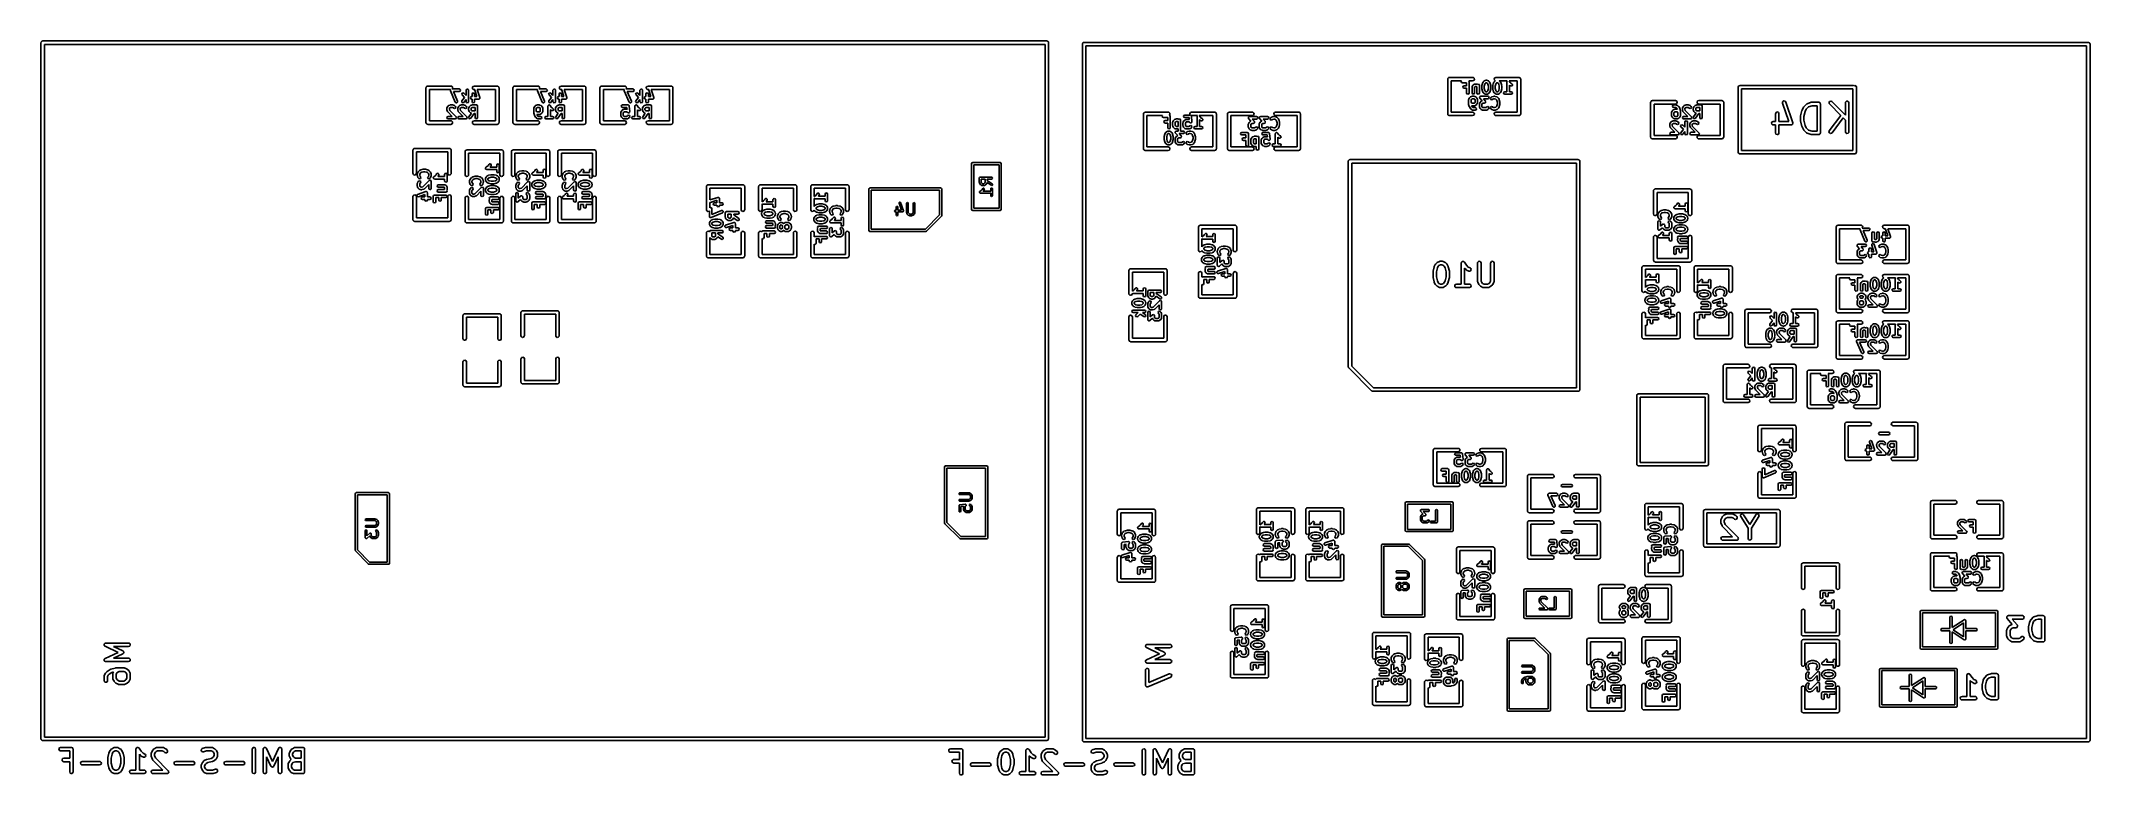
# Model space of a CAD drawing. Extents: x 0.04 to 3.57, y 0.34 to 1.61.
import ezdxf

# ---------------------------------------------------------------- set-up
doc = ezdxf.new("R2010")
doc.units = 0
doc.header["$MEASUREMENT"] = 0
doc.layers.add('BLACK', color=7, linetype='CONTINUOUS')

msp = doc.modelspace()

# ---------------------------------------------------------------- linework, layer by layer
at = {"layer": 'BLACK', "linetype": 'CONTINUOUS'}
for p, q in [((0.0354, 1.6084), (0.0355, 1.6085)), ((0.0355, 1.6083), (0.0354, 1.6084)), ((0.0354, 1.6079), (0.0355, 1.6083)), ((0.0354, 0.4071), (0.0354, 1.6079)), ((0.0355, 1.6085), (0.0356, 1.6089)), ((0.0356, 1.6089), (0.0361, 1.6095)), ((0.0361, 1.6095), (0.0364, 1.6101)), ((0.0364, 1.6101), (0.0367, 1.6102)), ((0.0367, 1.6102), (0.0369, 1.6104)), ((0.0369, 1.6104), (0.0376, 1.6106)), ((0.0376, 1.6106), (0.0383, 1.6108)), ((0.0383, 1.6108), (1.7706, 1.6108)), ((0.0413, 1.6049), (0.0413, 0.41)), ((1.7677, 1.6049), (0.0413, 1.6049)), ((1.7677, 0.41), (1.7677, 1.6049)), ((1.7706, 1.6108), (1.771, 1.6108)), ((1.771, 1.6108), (1.7711, 1.6108)), ((1.7711, 1.6108), (1.7713, 1.6107)), ((1.7713, 1.6107), (1.7716, 1.6106)), ((1.7716, 1.6106), (1.7722, 1.6102)), ((1.7722, 1.6102), (1.7729, 1.6098)), ((1.7729, 1.6098), (1.773, 1.6095)), ((1.773, 1.6095), (1.7732, 1.6094)), ((1.7732, 1.6094), (1.7733, 1.6086)), ((1.7733, 1.6086), (1.7736, 1.6079)), ((1.7736, 1.6079), (1.7736, 0.4071)), ((1.8317, 1.6055), (1.8318, 1.6059)), ((1.8317, 0.4047), (1.8317, 1.6055)), ((1.8318, 1.6061), (1.8319, 1.6065)), ((1.8318, 1.606), (1.8318, 1.6061)), ((1.8318, 1.6059), (1.8318, 1.606)), ((1.8319, 1.6065), (1.8324, 1.6071)), ((1.8324, 1.6071), (1.8328, 1.6077)), ((1.8328, 1.6077), (1.833, 1.6078)), ((1.833, 1.6078), (1.8332, 1.608)), ((1.8332, 1.608), (1.834, 1.6082)), ((1.834, 1.6082), (1.8347, 1.6084)), ((1.8347, 1.6084), (3.567, 1.6084)), ((1.8376, 1.6025), (1.8376, 0.4076)), ((3.564, 1.6025), (1.8376, 1.6025)), ((3.564, 0.4076), (3.564, 1.6025)), ((3.567, 1.6084), (3.5674, 1.6084)), ((3.5674, 1.6084), (3.5675, 1.6084)), ((3.5675, 1.6084), (3.5676, 1.6083)), ((3.5676, 1.6083), (3.568, 1.6082)), ((3.568, 1.6082), (3.5686, 1.6078)), ((3.5686, 1.6078), (3.5692, 1.6074)), ((3.5692, 1.6074), (3.5693, 1.6071)), ((3.5693, 1.6071), (3.5695, 1.6069)), ((3.5695, 1.6069), (3.5697, 1.6062)), ((3.5697, 1.6062), (3.5699, 1.6055)), ((3.5699, 1.6055), (3.5699, 0.4047)), ((0.6995, 1.53), (0.6996, 1.5304)), ((0.6995, 1.47), (0.6995, 1.53)), ((0.6996, 1.5305), (0.6997, 1.5306)), ((0.6996, 1.5304), (0.6996, 1.5305)), ((0.6997, 1.531), (0.7002, 1.5316)), ((0.6997, 1.5306), (0.6997, 1.531)), ((0.7002, 1.5316), (0.7006, 1.5323)), ((0.7006, 1.5323), (0.7009, 1.5324)), ((0.7009, 1.5324), (0.701, 1.5326)), ((0.701, 1.5326), (0.7018, 1.5327)), ((0.7018, 1.5327), (0.7025, 1.533)), ((0.7025, 1.533), (0.7425, 1.533)), ((0.7419, 1.527), (0.7055, 1.527)), ((0.7055, 1.527), (0.7055, 1.473)), ((0.7414, 1.5258), (0.7416, 1.5262)), ((0.7416, 1.5254), (0.7414, 1.5258)), ((0.7416, 1.5266), (0.7419, 1.5269)), ((0.7416, 1.5262), (0.7416, 1.5266)), ((0.7416, 1.525), (0.7416, 1.5254)), ((0.75, 1.5053), (0.7416, 1.525)), ((0.7419, 1.5269), (0.7419, 1.527)), ((0.7425, 1.533), (0.7435, 1.5328)), ((0.7435, 1.5328), (0.7451, 1.5315)), ((0.7454, 1.5295), (0.7445, 1.528)), ((0.7445, 1.528), (0.7567, 1.528)), ((0.7451, 1.5315), (0.7454, 1.5295)), ((0.7567, 1.5237), (0.7468, 1.5237)), ((0.7468, 1.5237), (0.754, 1.507)), ((0.7567, 1.528), (0.7582, 1.5273)), ((0.7582, 1.5243), (0.7567, 1.5237)), ((0.7582, 1.5273), (0.7589, 1.5258)), ((0.7589, 1.5258), (0.7582, 1.5243)), ((0.7611, 1.5192), (0.7618, 1.5208)), ((0.7618, 1.5208), (0.7633, 1.5214)), ((0.7633, 1.5214), (0.7648, 1.5208)), ((0.7648, 1.5208), (0.7686, 1.5169)), ((0.7686, 1.5258), (0.7693, 1.5273)), ((0.7686, 1.5169), (0.7686, 1.5258)), ((0.7693, 1.5273), (0.7708, 1.528)), ((0.7708, 1.528), (0.7723, 1.5273)), ((0.7723, 1.5273), (0.7729, 1.5258)), ((0.7729, 1.5258), (0.7729, 1.5061)), ((0.779, 1.5192), (0.7796, 1.5208)), ((0.7796, 1.5305), (0.7806, 1.5323)), ((0.7799, 1.5285), (0.7796, 1.5305)), ((0.7796, 1.5208), (0.7811, 1.5214)), ((0.7815, 1.5272), (0.7799, 1.5285)), ((0.7806, 1.5323), (0.7825, 1.533)), ((0.7811, 1.5214), (0.7826, 1.5208)), ((0.7825, 1.527), (0.7815, 1.5272)), ((0.7825, 1.533), (0.8225, 1.533)), ((0.7838, 1.527), (0.7825, 1.527)), ((0.7826, 1.5208), (0.7833, 1.5192)), ((0.7838, 1.5261), (0.7838, 1.527)), ((0.7875, 1.5148), (0.7838, 1.5261)), ((0.8195, 1.527), (0.788, 1.527)), ((0.788, 1.527), (0.7925, 1.5134)), ((0.8195, 1.473), (0.8195, 1.527)), ((0.8225, 1.533), (0.8229, 1.5329)), ((0.8229, 1.5329), (0.823, 1.5329)), ((0.823, 1.5329), (0.8231, 1.5328)), ((0.8231, 1.5328), (0.8235, 1.5328)), ((0.8235, 1.5328), (0.8241, 1.5323)), ((0.8241, 1.5323), (0.8248, 1.5319)), ((0.8248, 1.5319), (0.8249, 1.5316)), ((0.8249, 1.5316), (0.8251, 1.5315)), ((0.8251, 1.5315), (0.8252, 1.5307)), ((0.8252, 1.5307), (0.8255, 1.53)), ((0.8255, 1.53), (0.8255, 1.47)), ((0.8495, 1.53), (0.8496, 1.5304)), ((0.8495, 1.47), (0.8495, 1.53)), ((0.8496, 1.5305), (0.8497, 1.5306)), ((0.8496, 1.5304), (0.8496, 1.5305)), ((0.8497, 1.531), (0.8502, 1.5316)), ((0.8497, 1.5306), (0.8497, 1.531)), ((0.8502, 1.5316), (0.8506, 1.5323)), ((0.8506, 1.5323), (0.8509, 1.5324)), ((0.8509, 1.5324), (0.851, 1.5326)), ((0.851, 1.5326), (0.8518, 1.5327)), ((0.8518, 1.5327), (0.8525, 1.533)), ((0.8525, 1.533), (0.8925, 1.533)), ((0.8919, 1.527), (0.8555, 1.527)), ((0.8555, 1.527), (0.8555, 1.473)), ((0.8914, 1.5258), (0.8916, 1.5262)), ((0.8916, 1.5254), (0.8914, 1.5258)), ((0.8916, 1.5266), (0.8919, 1.5269)), ((0.8916, 1.5262), (0.8916, 1.5266)), ((0.8916, 1.525), (0.8916, 1.5254)), ((0.9, 1.5053), (0.8916, 1.525)), ((0.8919, 1.5269), (0.8919, 1.527)), ((0.8925, 1.533), (0.8935, 1.5328)), ((0.8935, 1.5328), (0.8951, 1.5315)), ((0.8954, 1.5295), (0.8945, 1.528)), ((0.8945, 1.528), (0.9067, 1.528)), ((0.8951, 1.5315), (0.8954, 1.5295)), ((0.9067, 1.5237), (0.8968, 1.5237)), ((0.8968, 1.5237), (0.904, 1.507)), ((0.9067, 1.528), (0.9082, 1.5273)), ((0.9082, 1.5243), (0.9067, 1.5237)), ((0.9082, 1.5273), (0.9089, 1.5258)), ((0.9089, 1.5258), (0.9082, 1.5243)), ((0.9111, 1.5192), (0.9118, 1.5208)), ((0.9118, 1.5208), (0.9133, 1.5214)), ((0.9133, 1.5214), (0.9148, 1.5208)), ((0.9148, 1.5208), (0.9186, 1.5169)), ((0.9186, 1.5258), (0.9193, 1.5273)), ((0.9186, 1.5169), (0.9186, 1.5258)), ((0.9193, 1.5273), (0.9208, 1.528)), ((0.9208, 1.528), (0.9223, 1.5273)), ((0.9223, 1.5273), (0.9229, 1.5258)), ((0.9229, 1.5258), (0.9229, 1.5061)), ((0.929, 1.5192), (0.9296, 1.5208)), ((0.9296, 1.5305), (0.9306, 1.5323)), ((0.9299, 1.5285), (0.9296, 1.5305)), ((0.9296, 1.5208), (0.9311, 1.5214)), ((0.9315, 1.5272), (0.9299, 1.5285)), ((0.9306, 1.5323), (0.9325, 1.533)), ((0.9311, 1.5214), (0.9326, 1.5208)), ((0.9325, 1.527), (0.9315, 1.5272)), ((0.9325, 1.533), (0.9725, 1.533)), ((0.9338, 1.527), (0.9325, 1.527)), ((0.9326, 1.5208), (0.9333, 1.5192)), ((0.9338, 1.5261), (0.9338, 1.527)), ((0.9375, 1.5148), (0.9338, 1.5261)), ((0.9695, 1.527), (0.938, 1.527)), ((0.938, 1.527), (0.9425, 1.5134)), ((0.9695, 1.473), (0.9695, 1.527)), ((0.9725, 1.533), (0.9729, 1.5329)), ((0.9729, 1.5329), (0.973, 1.5329)), ((0.973, 1.5329), (0.9731, 1.5328)), ((0.9731, 1.5328), (0.9735, 1.5328)), ((0.9735, 1.5328), (0.9741, 1.5323)), ((0.9741, 1.5323), (0.9748, 1.5319)), ((0.9748, 1.5319), (0.9749, 1.5316)), ((0.9749, 1.5316), (0.9751, 1.5315)), ((0.9751, 1.5315), (0.9752, 1.5307)), ((0.9752, 1.5307), (0.9755, 1.53)), ((0.9755, 1.53), (0.9755, 1.47)), ((0.9995, 1.53), (0.9996, 1.5304)), ((0.9995, 1.47), (0.9995, 1.53)), ((0.9996, 1.5305), (0.9997, 1.5306)), ((0.9996, 1.5304), (0.9996, 1.5305)), ((0.9997, 1.531), (1.0002, 1.5316)), ((0.9997, 1.5306), (0.9997, 1.531)), ((1.0002, 1.5316), (1.0006, 1.5323)), ((1.0006, 1.5323), (1.0009, 1.5324)), ((1.0009, 1.5324), (1.001, 1.5326)), ((1.001, 1.5326), (1.0018, 1.5327)), ((1.0018, 1.5327), (1.0025, 1.533)), ((1.0025, 1.533), (1.0425, 1.533)), ((1.0419, 1.527), (1.0055, 1.527)), ((1.0055, 1.527), (1.0055, 1.473)), ((1.0414, 1.5258), (1.0416, 1.5262)), ((1.0416, 1.5254), (1.0414, 1.5258)), ((1.0416, 1.5266), (1.0419, 1.5269)), ((1.0416, 1.5262), (1.0416, 1.5266)), ((1.0416, 1.525), (1.0416, 1.5254)), ((1.05, 1.5053), (1.0416, 1.525)), ((1.0419, 1.5269), (1.0419, 1.527)), ((1.0425, 1.533), (1.0435, 1.5328)), ((1.0435, 1.5328), (1.0451, 1.5315)), ((1.0454, 1.5295), (1.0445, 1.528)), ((1.0445, 1.528), (1.0567, 1.528)), ((1.0451, 1.5315), (1.0454, 1.5295)), ((1.0567, 1.5237), (1.0468, 1.5237)), ((1.0468, 1.5237), (1.054, 1.507)), ((1.0567, 1.528), (1.0582, 1.5273)), ((1.0582, 1.5243), (1.0567, 1.5237)), ((1.0582, 1.5273), (1.0589, 1.5258)), ((1.0589, 1.5258), (1.0582, 1.5243)), ((1.0611, 1.5192), (1.0618, 1.5208)), ((1.0618, 1.5208), (1.0633, 1.5214)), ((1.0633, 1.5214), (1.0648, 1.5208)), ((1.0648, 1.5208), (1.0686, 1.5169)), ((1.0686, 1.5258), (1.0693, 1.5273)), ((1.0686, 1.5169), (1.0686, 1.5258)), ((1.0693, 1.5273), (1.0708, 1.528)), ((1.0708, 1.528), (1.0723, 1.5273)), ((1.0723, 1.5273), (1.0729, 1.5258)), ((1.0729, 1.5258), (1.0729, 1.5061)), ((1.079, 1.5192), (1.0796, 1.5208)), ((1.0796, 1.5305), (1.0806, 1.5323)), ((1.0799, 1.5285), (1.0796, 1.5305)), ((1.0796, 1.5208), (1.0811, 1.5214)), ((1.0815, 1.5272), (1.0799, 1.5285)), ((1.0806, 1.5323), (1.0825, 1.533)), ((1.0811, 1.5214), (1.0826, 1.5208)), ((1.0825, 1.527), (1.0815, 1.5272)), ((1.0825, 1.533), (1.1225, 1.533)), ((1.0838, 1.527), (1.0825, 1.527)), ((1.0826, 1.5208), (1.0833, 1.5192)), ((1.0838, 1.5261), (1.0838, 1.527)), ((1.0875, 1.5148), (1.0838, 1.5261)), ((1.1195, 1.527), (1.088, 1.527)), ((1.088, 1.527), (1.0925, 1.5134)), ((1.1195, 1.473), (1.1195, 1.527)), ((1.1225, 1.533), (1.1229, 1.5329)), ((1.1229, 1.5329), (1.123, 1.5329)), ((1.123, 1.5329), (1.1231, 1.5328)), ((1.1231, 1.5328), (1.1235, 1.5328)), ((1.1235, 1.5328), (1.1241, 1.5323)), ((1.1241, 1.5323), (1.1248, 1.5319)), ((1.1248, 1.5319), (1.1249, 1.5316)), ((1.1249, 1.5316), (1.1251, 1.5315)), ((1.1251, 1.5315), (1.1252, 1.5307)), ((1.1252, 1.5307), (1.1255, 1.53)), ((1.1255, 1.53), (1.1255, 1.47)), ((2.462, 1.545), (2.4621, 1.5454)), ((2.462, 1.485), (2.462, 1.545)), ((2.4621, 1.5455), (2.4622, 1.5456)), ((2.4621, 1.5454), (2.4621, 1.5455)), ((2.4622, 1.546), (2.4627, 1.5466)), ((2.4622, 1.5456), (2.4622, 1.546)), ((2.4627, 1.5466), (2.4631, 1.5473)), ((2.4631, 1.5473), (2.4634, 1.5474)), ((2.4634, 1.5474), (2.4635, 1.5476)), ((2.4635, 1.5476), (2.4643, 1.5477)), ((2.4643, 1.5477), (2.465, 1.548)), ((2.465, 1.548), (2.505, 1.548)), ((2.4857, 1.542), (2.468, 1.542)), ((2.468, 1.542), (2.468, 1.488)), ((2.4852, 1.5408), (2.4857, 1.542)), ((2.4858, 1.5393), (2.4852, 1.5408)), ((2.4873, 1.5387), (2.4858, 1.5393)), ((2.4945, 1.5387), (2.4873, 1.5387)), ((2.488, 1.5314), (2.4886, 1.5329)), ((2.4886, 1.5299), (2.488, 1.5314)), ((2.4886, 1.5329), (2.4901, 1.5336)), ((2.4901, 1.5293), (2.4886, 1.5299)), ((2.4901, 1.5336), (2.4945, 1.5336)), ((2.4945, 1.5293), (2.4901, 1.5293)), ((2.4945, 1.5336), (2.4945, 1.5387)), ((2.4945, 1.5211), (2.4945, 1.5293)), ((2.4952, 1.5196), (2.4945, 1.5211)), ((2.4988, 1.5211), (2.4982, 1.5196)), ((2.505, 1.542), (2.4983, 1.542)), ((2.4983, 1.542), (2.4988, 1.5408)), ((2.4988, 1.5408), (2.4988, 1.5211)), ((2.5039, 1.5314), (2.5041, 1.5319)), ((2.5039, 1.5211), (2.5039, 1.5314)), ((2.5046, 1.5196), (2.5039, 1.5211)), ((2.5041, 1.5319), (2.5042, 1.5324)), ((2.5042, 1.5324), (2.5051, 1.5343)), ((2.505, 1.548), (2.506, 1.5478)), ((2.5069, 1.5427), (2.505, 1.542)), ((2.5051, 1.5343), (2.5056, 1.5347)), ((2.5056, 1.5347), (2.5061, 1.5352)), ((2.506, 1.5478), (2.5076, 1.5465)), ((2.5061, 1.5352), (2.5079, 1.5362)), ((2.5079, 1.5445), (2.5069, 1.5427)), ((2.5076, 1.5465), (2.5079, 1.5445)), ((2.5082, 1.5211), (2.5076, 1.5196)), ((2.5079, 1.5362), (2.5084, 1.5362)), ((2.5086, 1.5317), (2.5082, 1.5309)), ((2.5082, 1.5309), (2.5082, 1.5211)), ((2.5084, 1.5362), (2.5089, 1.5364)), ((2.5094, 1.5321), (2.5086, 1.5317)), ((2.5089, 1.5364), (2.5117, 1.5364)), ((2.5112, 1.5321), (2.5094, 1.5321)), ((2.5123, 1.5315), (2.5112, 1.5321)), ((2.5117, 1.5364), (2.5122, 1.5362)), ((2.5122, 1.5362), (2.5127, 1.5362)), ((2.5124, 1.5315), (2.5123, 1.5315)), ((2.5124, 1.5211), (2.5124, 1.5315)), ((2.513, 1.5196), (2.5124, 1.5211)), ((2.5127, 1.5362), (2.5133, 1.5359)), ((2.5133, 1.5359), (2.5145, 1.5364)), ((2.5145, 1.5364), (2.516, 1.5358)), ((2.516, 1.5358), (2.5167, 1.5342)), ((2.5167, 1.5211), (2.516, 1.5196)), ((2.5167, 1.5342), (2.5167, 1.5211)), ((2.5208, 1.5333), (2.5209, 1.5336)), ((2.5208, 1.5286), (2.5208, 1.5333)), ((2.5209, 1.5284), (2.5208, 1.5286)), ((2.5209, 1.5338), (2.5218, 1.5376)), ((2.5209, 1.5336), (2.5209, 1.5338)), ((2.5209, 1.5281), (2.5209, 1.5284)), ((2.5218, 1.5243), (2.5209, 1.5281)), ((2.5218, 1.5376), (2.522, 1.5378)), ((2.522, 1.5241), (2.5218, 1.5243)), ((2.522, 1.538), (2.5229, 1.5399)), ((2.522, 1.5378), (2.522, 1.538)), ((2.522, 1.5239), (2.522, 1.5241)), ((2.5229, 1.522), (2.522, 1.5239)), ((2.5229, 1.5399), (2.5232, 1.5401)), ((2.5232, 1.5218), (2.5229, 1.522)), ((2.5232, 1.5401), (2.5233, 1.5405)), ((2.5233, 1.5215), (2.5232, 1.5218)), ((2.5233, 1.5405), (2.5243, 1.5414)), ((2.5243, 1.5205), (2.5233, 1.5215)), ((2.5243, 1.5414), (2.5246, 1.5415)), ((2.5246, 1.5204), (2.5243, 1.5205)), ((2.5246, 1.5415), (2.5248, 1.5418)), ((2.5248, 1.5201), (2.5246, 1.5204)), ((2.5248, 1.5418), (2.5267, 1.5427)), ((2.5267, 1.5192), (2.5248, 1.5201)), ((2.5259, 1.5363), (2.5251, 1.533)), ((2.5251, 1.533), (2.5251, 1.5289)), ((2.5251, 1.5289), (2.5259, 1.5256)), ((2.5266, 1.5377), (2.5259, 1.5363)), ((2.5259, 1.5256), (2.5266, 1.5243)), ((2.5271, 1.5381), (2.5266, 1.5377)), ((2.5266, 1.5243), (2.5271, 1.5238)), ((2.5267, 1.5427), (2.5272, 1.5428)), ((2.5282, 1.5387), (2.5271, 1.5381)), ((2.5271, 1.5238), (2.5282, 1.5233)), ((2.5272, 1.5428), (2.5277, 1.543)), ((2.5277, 1.543), (2.5295, 1.543)), ((2.529, 1.5387), (2.5282, 1.5387)), ((2.5282, 1.5233), (2.529, 1.5233)), ((2.5301, 1.5381), (2.529, 1.5387)), ((2.529, 1.5233), (2.5301, 1.5238)), ((2.5295, 1.543), (2.53, 1.5428)), ((2.53, 1.5428), (2.5305, 1.5427)), ((2.5306, 1.5377), (2.5301, 1.5381)), ((2.5301, 1.5238), (2.5306, 1.5243)), ((2.5305, 1.5427), (2.5324, 1.5418)), ((2.5324, 1.5201), (2.5305, 1.5192)), ((2.5313, 1.5363), (2.5306, 1.5377)), ((2.5306, 1.5243), (2.5313, 1.5256)), ((2.5321, 1.533), (2.5313, 1.5363)), ((2.5313, 1.5256), (2.5321, 1.5289)), ((2.5321, 1.5289), (2.5321, 1.533)), ((2.5324, 1.5418), (2.5326, 1.5415)), ((2.5326, 1.5204), (2.5324, 1.5201)), ((2.5326, 1.5415), (2.5329, 1.5414)), ((2.5329, 1.5205), (2.5326, 1.5204)), ((2.5329, 1.5414), (2.5339, 1.5405)), ((2.5339, 1.5215), (2.5329, 1.5205)), ((2.5339, 1.5405), (2.534, 1.5401)), ((2.534, 1.5218), (2.5339, 1.5215)), ((2.534, 1.5401), (2.5343, 1.5399)), ((2.5343, 1.522), (2.534, 1.5218)), ((2.5343, 1.5399), (2.5352, 1.538)), ((2.5352, 1.5239), (2.5343, 1.522)), ((2.5352, 1.538), (2.5352, 1.5378)), ((2.5352, 1.5378), (2.5354, 1.5376)), ((2.5354, 1.5243), (2.5352, 1.5241)), ((2.5352, 1.5241), (2.5352, 1.5239)), ((2.5354, 1.5376), (2.5363, 1.5338)), ((2.5363, 1.5281), (2.5354, 1.5243)), ((2.5363, 1.5338), (2.5363, 1.5336)), ((2.5363, 1.5336), (2.5364, 1.5333)), ((2.5364, 1.5286), (2.5363, 1.5284)), ((2.5363, 1.5284), (2.5363, 1.5281)), ((2.5364, 1.5333), (2.5364, 1.5286)), ((2.5396, 1.5338), (2.5406, 1.5376)), ((2.5397, 1.5336), (2.5396, 1.5338)), ((2.5396, 1.5333), (2.5397, 1.5336)), ((2.5396, 1.5286), (2.5396, 1.5333)), ((2.5397, 1.5284), (2.5396, 1.5286)), ((2.5396, 1.5281), (2.5397, 1.5284)), ((2.5406, 1.5243), (2.5396, 1.5281)), ((2.5406, 1.5376), (2.5407, 1.5378)), ((2.5407, 1.5241), (2.5406, 1.5243)), ((2.5407, 1.538), (2.5417, 1.5399)), ((2.5407, 1.5378), (2.5407, 1.538)), ((2.5407, 1.5239), (2.5407, 1.5241)), ((2.5417, 1.522), (2.5407, 1.5239)), ((2.5417, 1.5399), (2.5419, 1.5401)), ((2.5419, 1.5218), (2.5417, 1.522)), ((2.5419, 1.5401), (2.5421, 1.5405)), ((2.5421, 1.5215), (2.5419, 1.5218)), ((2.5421, 1.5455), (2.5431, 1.5473)), ((2.5424, 1.5435), (2.5421, 1.5455)), ((2.5421, 1.5405), (2.543, 1.5414)), ((2.543, 1.5205), (2.5421, 1.5215)), ((2.544, 1.5422), (2.5424, 1.5435)), ((2.543, 1.5414), (2.5433, 1.5415)), ((2.5433, 1.5204), (2.543, 1.5205)), ((2.5431, 1.5473), (2.545, 1.548)), ((2.5433, 1.5415), (2.5436, 1.5418)), ((2.5436, 1.5201), (2.5433, 1.5204)), ((2.5436, 1.5418), (2.5443, 1.5422)), ((2.5455, 1.5192), (2.5436, 1.5201)), ((2.5447, 1.5363), (2.5439, 1.533)), ((2.5439, 1.533), (2.5439, 1.5289)), ((2.5439, 1.5289), (2.5447, 1.5256)), ((2.5443, 1.5422), (2.544, 1.5422)), ((2.5454, 1.5377), (2.5447, 1.5363)), ((2.5447, 1.5256), (2.5454, 1.5243)), ((2.545, 1.548), (2.585, 1.548)), ((2.5458, 1.5381), (2.5454, 1.5377)), ((2.5454, 1.5243), (2.5458, 1.5238)), ((2.5469, 1.5387), (2.5458, 1.5381)), ((2.5458, 1.5238), (2.5469, 1.5233)), ((2.5478, 1.5387), (2.5469, 1.5387)), ((2.5469, 1.5233), (2.5478, 1.5233)), ((2.5489, 1.5381), (2.5478, 1.5387)), ((2.5478, 1.5233), (2.5489, 1.5238)), ((2.5493, 1.5377), (2.5489, 1.5381)), ((2.5489, 1.5238), (2.5493, 1.5243)), ((2.55, 1.5363), (2.5493, 1.5377)), ((2.5493, 1.5243), (2.55, 1.5256)), ((2.5511, 1.5201), (2.5493, 1.5192)), ((2.5508, 1.533), (2.55, 1.5363)), ((2.55, 1.5256), (2.5508, 1.5289)), ((2.5645, 1.542), (2.5506, 1.542)), ((2.5506, 1.542), (2.5511, 1.5418)), ((2.5508, 1.5289), (2.5508, 1.533)), ((2.5511, 1.5418), (2.5514, 1.5415)), ((2.5514, 1.5204), (2.5511, 1.5201)), ((2.5514, 1.5415), (2.5517, 1.5414)), ((2.5517, 1.5205), (2.5514, 1.5204)), ((2.5517, 1.5414), (2.5526, 1.5405)), ((2.5526, 1.5215), (2.5517, 1.5205)), ((2.5526, 1.5405), (2.5528, 1.5401)), ((2.5528, 1.5218), (2.5526, 1.5215)), ((2.5528, 1.5401), (2.553, 1.5399)), ((2.553, 1.522), (2.5528, 1.5218)), ((2.553, 1.5399), (2.554, 1.538)), ((2.554, 1.5239), (2.553, 1.522)), ((2.554, 1.538), (2.554, 1.5378)), ((2.554, 1.5378), (2.5541, 1.5376)), ((2.5541, 1.5243), (2.554, 1.5241)), ((2.554, 1.5241), (2.554, 1.5239)), ((2.5541, 1.5376), (2.5551, 1.5338)), ((2.5551, 1.5281), (2.5541, 1.5243)), ((2.5551, 1.5338), (2.555, 1.5336)), ((2.555, 1.5336), (2.5551, 1.5333)), ((2.5551, 1.5286), (2.555, 1.5284)), ((2.555, 1.5284), (2.5551, 1.5281)), ((2.5551, 1.5333), (2.5551, 1.5286)), ((2.5583, 1.5211), (2.559, 1.5226)), ((2.559, 1.5196), (2.5583, 1.5211)), ((2.559, 1.5226), (2.5605, 1.5233)), ((2.5605, 1.5233), (2.564, 1.5233)), ((2.564, 1.5412), (2.5644, 1.5418)), ((2.5641, 1.541), (2.564, 1.5412)), ((2.564, 1.5408), (2.5641, 1.541)), ((2.564, 1.5233), (2.564, 1.5408)), ((2.5644, 1.5418), (2.5645, 1.542)), ((2.582, 1.542), (2.5678, 1.542)), ((2.5678, 1.542), (2.5679, 1.542)), ((2.5679, 1.542), (2.5697, 1.5394)), ((2.5683, 1.5346), (2.5683, 1.5347)), ((2.5683, 1.5347), (2.5683, 1.5233)), ((2.5687, 1.5345), (2.5683, 1.5346)), ((2.5683, 1.5233), (2.5717, 1.5233)), ((2.5689, 1.5342), (2.5687, 1.5345)), ((2.5708, 1.5333), (2.5689, 1.5342)), ((2.5697, 1.5394), (2.5711, 1.5379)), ((2.5724, 1.5331), (2.5708, 1.5333)), ((2.5711, 1.5379), (2.5727, 1.5371)), ((2.5717, 1.5233), (2.5733, 1.5226)), ((2.5737, 1.5342), (2.5724, 1.5331)), ((2.5727, 1.5371), (2.5738, 1.5359)), ((2.5733, 1.5226), (2.5739, 1.5211)), ((2.5739, 1.5211), (2.5733, 1.5196)), ((2.5738, 1.5359), (2.5737, 1.5342)), ((2.582, 1.488), (2.582, 1.542)), ((2.585, 1.548), (2.5854, 1.5479)), ((2.5854, 1.5479), (2.5855, 1.5479)), ((2.5855, 1.5479), (2.5856, 1.5478)), ((2.5856, 1.5478), (2.586, 1.5478)), ((2.586, 1.5478), (2.5866, 1.5473)), ((2.5866, 1.5473), (2.5873, 1.5469)), ((2.5873, 1.5469), (2.5874, 1.5466)), ((2.5874, 1.5466), (2.5876, 1.5465)), ((2.5876, 1.5465), (2.5877, 1.5457)), ((2.5877, 1.5457), (2.588, 1.545)), ((2.588, 1.545), (2.588, 1.485)), ((2.963, 1.531), (2.9631, 1.5314)), ((2.963, 1.419), (2.963, 1.531)), ((2.9631, 1.5315), (2.9632, 1.5316)), ((2.9631, 1.5314), (2.9631, 1.5315)), ((2.9632, 1.532), (2.9637, 1.5326)), ((2.9632, 1.5316), (2.9632, 1.532)), ((2.9637, 1.5326), (2.9641, 1.5333)), ((2.9641, 1.5333), (2.9644, 1.5334)), ((2.9644, 1.5334), (2.9645, 1.5336)), ((2.9645, 1.5336), (2.9653, 1.5337)), ((2.9653, 1.5337), (2.966, 1.534)), ((2.966, 1.534), (3.161, 1.534)), ((3.161, 1.528), (2.969, 1.528)), ((2.969, 1.528), (2.969, 1.422)), ((3.161, 1.534), (3.162, 1.5338)), ((3.161, 1.422), (3.161, 1.5281)), ((3.161, 1.5281), (3.161, 1.528)), ((3.162, 1.5338), (3.1624, 1.5334)), ((3.1624, 1.5334), (3.1625, 1.5336)), ((3.1625, 1.5336), (3.1645, 1.5339)), ((3.1645, 1.5339), (3.1663, 1.5329)), ((3.1663, 1.5329), (3.167, 1.531)), ((3.167, 1.531), (3.167, 1.419)), ((0.7355, 1.4946), (0.7357, 1.495)), ((0.7355, 1.4927), (0.7355, 1.4946)), ((0.7356, 1.4924), (0.7355, 1.4927)), ((0.7356, 1.492), (0.7356, 1.4924)), ((0.7365, 1.4892), (0.7356, 1.492)), ((0.7357, 1.4955), (0.7367, 1.4974)), ((0.7357, 1.495), (0.7357, 1.4955)), ((0.7369, 1.4888), (0.7365, 1.4892)), ((0.7367, 1.4974), (0.7369, 1.4976)), ((0.7369, 1.4976), (0.7371, 1.498)), ((0.7371, 1.4883), (0.7369, 1.4888)), ((0.7371, 1.498), (0.738, 1.4989)), ((0.7446, 1.4808), (0.7371, 1.4883)), ((0.738, 1.4989), (0.7383, 1.499)), ((0.7383, 1.499), (0.7386, 1.4993)), ((0.7386, 1.4993), (0.7404, 1.5002)), ((0.7403, 1.4952), (0.7398, 1.4941)), ((0.7398, 1.4941), (0.7398, 1.493)), ((0.7398, 1.493), (0.7405, 1.491)), ((0.7408, 1.4956), (0.7403, 1.4952)), ((0.7404, 1.5002), (0.7409, 1.5003)), ((0.7405, 1.491), (0.7514, 1.4801)), ((0.7419, 1.4962), (0.7408, 1.4956)), ((0.7409, 1.5003), (0.7414, 1.5005)), ((0.7414, 1.5005), (0.7461, 1.5005)), ((0.7456, 1.4962), (0.7419, 1.4962)), ((0.7467, 1.4956), (0.7456, 1.4962)), ((0.7461, 1.5005), (0.7465, 1.5003)), ((0.7465, 1.5003), (0.747, 1.5002)), ((0.7474, 1.4949), (0.7467, 1.4956)), ((0.747, 1.5002), (0.7489, 1.4993)), ((0.7489, 1.4943), (0.7474, 1.4949)), ((0.7489, 1.4993), (0.7492, 1.499)), ((0.7504, 1.4949), (0.7489, 1.4943)), ((0.7492, 1.499), (0.7495, 1.4989)), ((0.7495, 1.4989), (0.7504, 1.498)), ((0.7512, 1.5041), (0.75, 1.5053)), ((0.7504, 1.498), (0.751, 1.4964)), ((0.751, 1.4964), (0.7504, 1.4949)), ((0.7529, 1.5041), (0.7512, 1.5041)), ((0.754, 1.5053), (0.7529, 1.5041)), ((0.754, 1.507), (0.754, 1.5053)), ((0.7543, 1.4946), (0.7544, 1.495)), ((0.7543, 1.4927), (0.7543, 1.4946)), ((0.7544, 1.4924), (0.7543, 1.4927)), ((0.7544, 1.495), (0.7545, 1.4955)), ((0.7544, 1.492), (0.7544, 1.4924)), ((0.7553, 1.4892), (0.7544, 1.492)), ((0.7545, 1.4955), (0.7554, 1.4974)), ((0.7556, 1.4888), (0.7553, 1.4892)), ((0.7554, 1.4974), (0.7557, 1.4976)), ((0.7558, 1.4883), (0.7556, 1.4888)), ((0.7557, 1.4976), (0.7558, 1.498)), ((0.7558, 1.498), (0.7568, 1.4989)), ((0.7634, 1.4808), (0.7558, 1.4883)), ((0.7568, 1.4989), (0.7571, 1.499)), ((0.7571, 1.499), (0.7573, 1.4993)), ((0.7573, 1.4993), (0.7592, 1.5002)), ((0.7591, 1.4952), (0.7586, 1.4941)), ((0.7586, 1.4941), (0.7586, 1.493)), ((0.7586, 1.493), (0.7592, 1.491)), ((0.7596, 1.4956), (0.7591, 1.4952)), ((0.7592, 1.5002), (0.7597, 1.5003)), ((0.7592, 1.491), (0.7701, 1.4801)), ((0.7607, 1.4962), (0.7596, 1.4956)), ((0.7597, 1.5003), (0.7602, 1.5005)), ((0.7602, 1.5005), (0.7648, 1.5005)), ((0.7643, 1.4962), (0.7607, 1.4962)), ((0.7618, 1.5177), (0.7611, 1.5192)), ((0.7611, 1.5058), (0.7616, 1.5074)), ((0.762, 1.5044), (0.7611, 1.5058)), ((0.7616, 1.5074), (0.7661, 1.5134)), ((0.7661, 1.5134), (0.7618, 1.5177)), ((0.7636, 1.504), (0.762, 1.5044)), ((0.765, 1.5048), (0.7636, 1.504)), ((0.7654, 1.4956), (0.7643, 1.4962)), ((0.7648, 1.5005), (0.7653, 1.5003)), ((0.7686, 1.5097), (0.765, 1.5048)), ((0.7653, 1.5003), (0.7658, 1.5002)), ((0.7661, 1.4949), (0.7654, 1.4956)), ((0.7658, 1.5002), (0.7677, 1.4993)), ((0.7677, 1.4943), (0.7661, 1.4949)), ((0.7677, 1.4993), (0.7679, 1.499)), ((0.7692, 1.4949), (0.7677, 1.4943)), ((0.7679, 1.499), (0.7682, 1.4989)), ((0.7682, 1.4989), (0.7692, 1.498)), ((0.7686, 1.5061), (0.7686, 1.5097)), ((0.7693, 1.5046), (0.7686, 1.5061)), ((0.7692, 1.498), (0.7698, 1.4964)), ((0.7698, 1.4964), (0.7692, 1.4949)), ((0.7708, 1.504), (0.7693, 1.5046)), ((0.7723, 1.5046), (0.7708, 1.504)), ((0.7729, 1.5061), (0.7723, 1.5046)), ((0.773, 1.4946), (0.7732, 1.495)), ((0.773, 1.4917), (0.773, 1.4946)), ((0.7732, 1.4913), (0.773, 1.4917)), ((0.7732, 1.4955), (0.7742, 1.4974)), ((0.7732, 1.495), (0.7732, 1.4955)), ((0.7732, 1.4908), (0.7732, 1.4913)), ((0.7742, 1.4889), (0.7732, 1.4908)), ((0.7734, 1.4798), (0.7778, 1.4861)), ((0.7742, 1.4974), (0.7744, 1.4976)), ((0.7744, 1.4887), (0.7742, 1.4889)), ((0.7744, 1.4976), (0.7746, 1.498)), ((0.7746, 1.4883), (0.7744, 1.4887)), ((0.7746, 1.498), (0.7755, 1.4989)), ((0.7755, 1.4874), (0.7746, 1.4883)), ((0.7755, 1.4989), (0.7758, 1.499)), ((0.7758, 1.4873), (0.7755, 1.4874)), ((0.7758, 1.499), (0.7761, 1.4993)), ((0.7761, 1.487), (0.7758, 1.4873)), ((0.7761, 1.5127), (0.7768, 1.5142)), ((0.7768, 1.5112), (0.7761, 1.5127)), ((0.7761, 1.4993), (0.778, 1.5002)), ((0.7778, 1.4861), (0.7761, 1.487)), ((0.7768, 1.5142), (0.7783, 1.5148)), ((0.7783, 1.5105), (0.7768, 1.5112)), ((0.7829, 1.4858), (0.7769, 1.4774)), ((0.7779, 1.4952), (0.7773, 1.4941)), ((0.7773, 1.4941), (0.7773, 1.4923)), ((0.7773, 1.4923), (0.7779, 1.4911)), ((0.7783, 1.4956), (0.7779, 1.4952)), ((0.7779, 1.4911), (0.7783, 1.4907)), ((0.778, 1.5002), (0.7785, 1.5003)), ((0.7783, 1.5148), (0.779, 1.5148)), ((0.779, 1.5105), (0.7783, 1.5105)), ((0.7794, 1.4962), (0.7783, 1.4956)), ((0.7783, 1.4907), (0.7794, 1.4901)), ((0.7785, 1.5003), (0.7789, 1.5005)), ((0.7789, 1.5005), (0.7864, 1.5005)), ((0.779, 1.5148), (0.779, 1.5192)), ((0.779, 1.5061), (0.779, 1.5105)), ((0.7796, 1.5046), (0.779, 1.5061)), ((0.7843, 1.4962), (0.7794, 1.4962)), ((0.7794, 1.4901), (0.7843, 1.4901)), ((0.7811, 1.504), (0.7796, 1.5046)), ((0.7826, 1.5046), (0.7811, 1.504)), ((0.7833, 1.5061), (0.7826, 1.5046)), ((0.7843, 1.4858), (0.7829, 1.4858)), ((0.7833, 1.5192), (0.7833, 1.5148)), ((0.7833, 1.5148), (0.7875, 1.5148)), ((0.7905, 1.5105), (0.7833, 1.5105)), ((0.7833, 1.5105), (0.7833, 1.5061)), ((0.7843, 1.4901), (0.7843, 1.4962)), ((0.7843, 1.4786), (0.7843, 1.4858)), ((0.7864, 1.5005), (0.7879, 1.4998)), ((0.7879, 1.4998), (0.7886, 1.4983)), ((0.7886, 1.4983), (0.7886, 1.4786)), ((0.7908, 1.5107), (0.7905, 1.5105)), ((0.7912, 1.5106), (0.7908, 1.5107)), ((0.7915, 1.511), (0.7912, 1.5106)), ((0.792, 1.5112), (0.7915, 1.511)), ((0.7921, 1.5115), (0.792, 1.5112)), ((0.7924, 1.5117), (0.7921, 1.5115)), ((0.7926, 1.5127), (0.7924, 1.5122)), ((0.7924, 1.5122), (0.7924, 1.5117)), ((0.7925, 1.5134), (0.7925, 1.513)), ((0.7925, 1.513), (0.7926, 1.5127)), ((0.8855, 1.4946), (0.8857, 1.495)), ((0.8855, 1.4871), (0.8855, 1.4946)), ((0.8856, 1.4868), (0.8855, 1.4871)), ((0.8856, 1.4865), (0.8856, 1.4868)), ((0.8865, 1.4828), (0.8856, 1.4865)), ((0.8857, 1.4955), (0.8867, 1.4974)), ((0.8857, 1.495), (0.8857, 1.4955)), ((0.8867, 1.4974), (0.8869, 1.4976)), ((0.8869, 1.4976), (0.8871, 1.498)), ((0.8871, 1.498), (0.888, 1.4989)), ((0.888, 1.4989), (0.8883, 1.499)), ((0.8883, 1.499), (0.8886, 1.4993)), ((0.8886, 1.4993), (0.8904, 1.5002)), ((0.8903, 1.4952), (0.8898, 1.4941)), ((0.8898, 1.4941), (0.8898, 1.4904)), ((0.8898, 1.4904), (0.8903, 1.4893)), ((0.8908, 1.4956), (0.8903, 1.4952)), ((0.8903, 1.4893), (0.8908, 1.4888)), ((0.8904, 1.5002), (0.8909, 1.5003)), ((0.8919, 1.4962), (0.8908, 1.4956)), ((0.8908, 1.4888), (0.8919, 1.4883)), ((0.8909, 1.5003), (0.8914, 1.5005)), ((0.8914, 1.5005), (0.8951, 1.5005)), ((0.8946, 1.4962), (0.8919, 1.4962)), ((0.8919, 1.4883), (0.8946, 1.4883)), ((0.8957, 1.4956), (0.8946, 1.4962)), ((0.8946, 1.4883), (0.8957, 1.4888)), ((0.8951, 1.5005), (0.8956, 1.5003)), ((0.8956, 1.5003), (0.8961, 1.5002)), ((0.8962, 1.4952), (0.8957, 1.4956)), ((0.8957, 1.4888), (0.8962, 1.4893)), ((0.8961, 1.5002), (0.898, 1.4993)), ((0.898, 1.4851), (0.8961, 1.4842)), ((0.8967, 1.4941), (0.8962, 1.4952)), ((0.8962, 1.4893), (0.8967, 1.4904)), ((0.8967, 1.4904), (0.8967, 1.4941)), ((0.898, 1.4993), (0.8982, 1.499)), ((0.8982, 1.4854), (0.898, 1.4851)), ((0.8982, 1.499), (0.8985, 1.4989)), ((0.8985, 1.4855), (0.8982, 1.4854)), ((0.8985, 1.4989), (0.8995, 1.498)), ((0.8995, 1.4865), (0.8985, 1.4855)), ((0.8995, 1.498), (0.8996, 1.4976)), ((0.8996, 1.4868), (0.8995, 1.4865)), ((0.8996, 1.4976), (0.8999, 1.4974)), ((0.8999, 1.487), (0.8996, 1.4868)), ((0.8999, 1.4974), (0.9008, 1.4955)), ((0.9008, 1.4889), (0.8999, 1.487)), ((0.9012, 1.5041), (0.9, 1.5053)), ((0.9008, 1.4955), (0.9009, 1.495)), ((0.9009, 1.4894), (0.9008, 1.4889)), ((0.9009, 1.495), (0.901, 1.4946)), ((0.901, 1.4899), (0.9009, 1.4894)), ((0.901, 1.4946), (0.901, 1.4899)), ((0.9029, 1.5041), (0.9012, 1.5041)), ((0.904, 1.5053), (0.9029, 1.5041)), ((0.904, 1.507), (0.904, 1.5053)), ((0.9099, 1.4987), (0.9103, 1.4993)), ((0.91, 1.4985), (0.9099, 1.4987)), ((0.9099, 1.4983), (0.91, 1.4985)), ((0.9099, 1.4808), (0.9099, 1.4983)), ((0.9103, 1.4993), (0.9105, 1.4998)), ((0.9105, 1.4998), (0.9107, 1.4999)), ((0.9107, 1.4999), (0.9108, 1.5001)), ((0.9108, 1.5001), (0.9115, 1.5002)), ((0.9118, 1.5177), (0.9111, 1.5192)), ((0.9112, 1.5058), (0.9116, 1.5074)), ((0.912, 1.5044), (0.9112, 1.5058)), ((0.9115, 1.5002), (0.912, 1.5005)), ((0.9116, 1.5074), (0.9161, 1.5134)), ((0.9161, 1.5134), (0.9118, 1.5177)), ((0.9136, 1.504), (0.912, 1.5044)), ((0.912, 1.5005), (0.9122, 1.5004)), ((0.9122, 1.5004), (0.9125, 1.5004)), ((0.9125, 1.5004), (0.913, 1.5001)), ((0.913, 1.5001), (0.9136, 1.4998)), ((0.915, 1.5048), (0.9136, 1.504)), ((0.9136, 1.4998), (0.9136, 1.4996)), ((0.9136, 1.4996), (0.9138, 1.4995)), ((0.9138, 1.4995), (0.9156, 1.4969)), ((0.9143, 1.4921), (0.9142, 1.4922)), ((0.9142, 1.4922), (0.9142, 1.4808)), ((0.9146, 1.492), (0.9143, 1.4921)), ((0.9148, 1.4917), (0.9146, 1.492)), ((0.9167, 1.4908), (0.9148, 1.4917)), ((0.9186, 1.5097), (0.915, 1.5048)), ((0.9156, 1.4969), (0.9171, 1.4954)), ((0.9183, 1.4906), (0.9167, 1.4908)), ((0.9171, 1.4954), (0.9186, 1.4946)), ((0.9196, 1.4917), (0.9183, 1.4906)), ((0.9186, 1.5061), (0.9186, 1.5097)), ((0.9193, 1.5046), (0.9186, 1.5061)), ((0.9186, 1.4946), (0.9197, 1.4934)), ((0.9208, 1.504), (0.9193, 1.5046)), ((0.9197, 1.4934), (0.9196, 1.4917)), ((0.9223, 1.5046), (0.9208, 1.504)), ((0.9229, 1.5061), (0.9223, 1.5046)), ((0.923, 1.4946), (0.9232, 1.495)), ((0.923, 1.4917), (0.923, 1.4946)), ((0.9232, 1.4913), (0.923, 1.4917)), ((0.9232, 1.4955), (0.9242, 1.4974)), ((0.9232, 1.495), (0.9232, 1.4955)), ((0.9232, 1.4908), (0.9232, 1.4913)), ((0.9242, 1.4889), (0.9232, 1.4908)), ((0.9234, 1.4798), (0.9278, 1.4861)), ((0.9242, 1.4974), (0.9244, 1.4976)), ((0.9244, 1.4887), (0.9242, 1.4889)), ((0.9244, 1.4976), (0.9246, 1.498)), ((0.9246, 1.4883), (0.9244, 1.4887)), ((0.9246, 1.498), (0.9255, 1.4989)), ((0.9255, 1.4874), (0.9246, 1.4883)), ((0.9255, 1.4989), (0.9258, 1.499)), ((0.9258, 1.4873), (0.9255, 1.4874)), ((0.9258, 1.499), (0.9261, 1.4993)), ((0.9261, 1.487), (0.9258, 1.4873)), ((0.9261, 1.5127), (0.9268, 1.5142)), ((0.9268, 1.5112), (0.9261, 1.5127)), ((0.9261, 1.4993), (0.928, 1.5002)), ((0.9278, 1.4861), (0.9261, 1.487)), ((0.9268, 1.5142), (0.9283, 1.5148)), ((0.9283, 1.5105), (0.9268, 1.5112)), ((0.9329, 1.4858), (0.9269, 1.4774)), ((0.9279, 1.4952), (0.9273, 1.4941)), ((0.9273, 1.4941), (0.9273, 1.4923)), ((0.9273, 1.4923), (0.9279, 1.4911)), ((0.9283, 1.4956), (0.9279, 1.4952)), ((0.9279, 1.4911), (0.9283, 1.4907)), ((0.928, 1.5002), (0.9285, 1.5003)), ((0.9283, 1.5148), (0.929, 1.5148)), ((0.929, 1.5105), (0.9283, 1.5105)), ((0.9294, 1.4962), (0.9283, 1.4956)), ((0.9283, 1.4907), (0.9294, 1.4901)), ((0.9285, 1.5003), (0.9289, 1.5005)), ((0.9289, 1.5005), (0.9364, 1.5005)), ((0.929, 1.5148), (0.929, 1.5192)), ((0.929, 1.5061), (0.929, 1.5105)), ((0.9296, 1.5046), (0.929, 1.5061)), ((0.9343, 1.4962), (0.9294, 1.4962)), ((0.9294, 1.4901), (0.9343, 1.4901)), ((0.9311, 1.504), (0.9296, 1.5046)), ((0.9326, 1.5046), (0.9311, 1.504)), ((0.9333, 1.5061), (0.9326, 1.5046)), ((0.9343, 1.4858), (0.9329, 1.4858)), ((0.9333, 1.5192), (0.9333, 1.5148)), ((0.9333, 1.5148), (0.9375, 1.5148)), ((0.9405, 1.5105), (0.9333, 1.5105)), ((0.9333, 1.5105), (0.9333, 1.5061)), ((0.9343, 1.4901), (0.9343, 1.4962)), ((0.9343, 1.4786), (0.9343, 1.4858)), ((0.9364, 1.5005), (0.9379, 1.4998)), ((0.9379, 1.4998), (0.9386, 1.4983)), ((0.9386, 1.4983), (0.9386, 1.4786)), ((0.9408, 1.5107), (0.9405, 1.5105)), ((0.9412, 1.5106), (0.9408, 1.5107)), ((0.9415, 1.511), (0.9412, 1.5106)), ((0.942, 1.5112), (0.9415, 1.511)), ((0.9421, 1.5115), (0.942, 1.5112)), ((0.9424, 1.5117), (0.9421, 1.5115)), ((0.9426, 1.5127), (0.9424, 1.5122)), ((0.9424, 1.5122), (0.9424, 1.5117)), ((0.9425, 1.5134), (0.9425, 1.513)), ((0.9425, 1.513), (0.9426, 1.5127)), ((1.0355, 1.4871), (1.0357, 1.4875)), ((1.0355, 1.4824), (1.0355, 1.4871)), ((1.0357, 1.488), (1.0367, 1.4899)), ((1.0357, 1.4875), (1.0357, 1.488)), ((1.0364, 1.4983), (1.0371, 1.4998)), ((1.0371, 1.4968), (1.0364, 1.4983)), ((1.0367, 1.4899), (1.0369, 1.4901)), ((1.0369, 1.4901), (1.0371, 1.4904)), ((1.0371, 1.4998), (1.0386, 1.5005)), ((1.0386, 1.4962), (1.0371, 1.4968)), ((1.0371, 1.4904), (1.038, 1.4914)), ((1.038, 1.4914), (1.0383, 1.4915)), ((1.0383, 1.4915), (1.0386, 1.4918)), ((1.0386, 1.5005), (1.048, 1.5005)), ((1.046, 1.4962), (1.0386, 1.4962)), ((1.0386, 1.4918), (1.0404, 1.4927)), ((1.0403, 1.4877), (1.0398, 1.4865)), ((1.0398, 1.4865), (1.0398, 1.4829)), ((1.0408, 1.4881), (1.0403, 1.4877)), ((1.0404, 1.4927), (1.0409, 1.4928)), ((1.0419, 1.4887), (1.0408, 1.4881)), ((1.0409, 1.4928), (1.0414, 1.493)), ((1.0414, 1.493), (1.0461, 1.493)), ((1.0456, 1.4887), (1.0419, 1.4887)), ((1.0467, 1.4881), (1.0456, 1.4887)), ((1.0463, 1.4928), (1.046, 1.4962)), ((1.0461, 1.493), (1.0463, 1.4928)), ((1.0474, 1.4874), (1.0467, 1.4881)), ((1.0475, 1.4874), (1.0474, 1.4874)), ((1.0475, 1.4873), (1.0475, 1.4874)), ((1.0482, 1.4871), (1.0475, 1.4873)), ((1.048, 1.5005), (1.0486, 1.5002)), ((1.0489, 1.4868), (1.0482, 1.4871)), ((1.0486, 1.5002), (1.0493, 1.5)), ((1.049, 1.4868), (1.0489, 1.4868)), ((1.0491, 1.4868), (1.049, 1.4868)), ((1.0497, 1.4871), (1.0491, 1.4868)), ((1.0493, 1.5), (1.0494, 1.4999)), ((1.0494, 1.4999), (1.0495, 1.4998)), ((1.0495, 1.4998), (1.0498, 1.4992)), ((1.0504, 1.4874), (1.0497, 1.4871)), ((1.0498, 1.4992), (1.0501, 1.4985)), ((1.0512, 1.5041), (1.05, 1.5053)), ((1.0501, 1.4985), (1.051, 1.4891)), ((1.0505, 1.4875), (1.0504, 1.4874)), ((1.0506, 1.4876), (1.0505, 1.4875)), ((1.0508, 1.4883), (1.0506, 1.4876)), ((1.051, 1.4889), (1.0508, 1.4883)), ((1.051, 1.4891), (1.051, 1.489)), ((1.051, 1.489), (1.051, 1.4889)), ((1.0529, 1.5041), (1.0512, 1.5041)), ((1.054, 1.5053), (1.0529, 1.5041)), ((1.054, 1.507), (1.054, 1.5053)), ((1.0599, 1.4987), (1.0603, 1.4993)), ((1.06, 1.4985), (1.0599, 1.4987)), ((1.0599, 1.4983), (1.06, 1.4985)), ((1.0599, 1.4808), (1.0599, 1.4983)), ((1.0603, 1.4993), (1.0605, 1.4998)), ((1.0605, 1.4998), (1.0607, 1.4999)), ((1.0607, 1.4999), (1.0608, 1.5001)), ((1.0608, 1.5001), (1.0615, 1.5002)), ((1.0618, 1.5177), (1.0611, 1.5192)), ((1.0612, 1.5058), (1.0616, 1.5074)), ((1.062, 1.5044), (1.0612, 1.5058)), ((1.0615, 1.5002), (1.062, 1.5005)), ((1.0616, 1.5074), (1.0661, 1.5134)), ((1.0661, 1.5134), (1.0618, 1.5177)), ((1.0636, 1.504), (1.062, 1.5044)), ((1.062, 1.5005), (1.0622, 1.5004)), ((1.0622, 1.5004), (1.0625, 1.5004)), ((1.0625, 1.5004), (1.063, 1.5001)), ((1.063, 1.5001), (1.0636, 1.4998)), ((1.065, 1.5048), (1.0636, 1.504)), ((1.0636, 1.4998), (1.0636, 1.4996)), ((1.0636, 1.4996), (1.0638, 1.4995)), ((1.0638, 1.4995), (1.0656, 1.4969)), ((1.0643, 1.4921), (1.0642, 1.4922)), ((1.0642, 1.4922), (1.0642, 1.4808)), ((1.0646, 1.492), (1.0643, 1.4921)), ((1.0648, 1.4917), (1.0646, 1.492)), ((1.0667, 1.4908), (1.0648, 1.4917)), ((1.0686, 1.5097), (1.065, 1.5048)), ((1.0656, 1.4969), (1.0671, 1.4954)), ((1.0683, 1.4906), (1.0667, 1.4908)), ((1.0671, 1.4954), (1.0686, 1.4946)), ((1.0696, 1.4917), (1.0683, 1.4906)), ((1.0686, 1.5061), (1.0686, 1.5097)), ((1.0693, 1.5046), (1.0686, 1.5061)), ((1.0686, 1.4946), (1.0697, 1.4934)), ((1.0708, 1.504), (1.0693, 1.5046)), ((1.0697, 1.4934), (1.0696, 1.4917)), ((1.0723, 1.5046), (1.0708, 1.504)), ((1.0729, 1.5061), (1.0723, 1.5046)), ((1.073, 1.4946), (1.0732, 1.495)), ((1.073, 1.4917), (1.073, 1.4946)), ((1.0732, 1.4913), (1.073, 1.4917)), ((1.0732, 1.4955), (1.0742, 1.4974)), ((1.0732, 1.495), (1.0732, 1.4955)), ((1.0732, 1.4908), (1.0732, 1.4913)), ((1.0742, 1.4889), (1.0732, 1.4908)), ((1.0734, 1.4798), (1.0778, 1.4861)), ((1.0742, 1.4974), (1.0744, 1.4976)), ((1.0744, 1.4887), (1.0742, 1.4889)), ((1.0744, 1.4976), (1.0746, 1.498)), ((1.0746, 1.4883), (1.0744, 1.4887)), ((1.0746, 1.498), (1.0755, 1.4989)), ((1.0755, 1.4874), (1.0746, 1.4883)), ((1.0755, 1.4989), (1.0758, 1.499)), ((1.0758, 1.4873), (1.0755, 1.4874)), ((1.0758, 1.499), (1.0761, 1.4993)), ((1.0761, 1.487), (1.0758, 1.4873)), ((1.0761, 1.5127), (1.0768, 1.5142)), ((1.0768, 1.5112), (1.0761, 1.5127)), ((1.0761, 1.4993), (1.078, 1.5002)), ((1.0778, 1.4861), (1.0761, 1.487)), ((1.0768, 1.5142), (1.0783, 1.5148)), ((1.0783, 1.5105), (1.0768, 1.5112)), ((1.0829, 1.4858), (1.0769, 1.4774)), ((1.0779, 1.4952), (1.0773, 1.4941)), ((1.0773, 1.4941), (1.0773, 1.4923)), ((1.0773, 1.4923), (1.0779, 1.4911)), ((1.0783, 1.4956), (1.0779, 1.4952)), ((1.0779, 1.4911), (1.0783, 1.4907)), ((1.078, 1.5002), (1.0785, 1.5003)), ((1.0783, 1.5148), (1.079, 1.5148)), ((1.079, 1.5105), (1.0783, 1.5105)), ((1.0794, 1.4962), (1.0783, 1.4956)), ((1.0783, 1.4907), (1.0794, 1.4901)), ((1.0785, 1.5003), (1.0789, 1.5005)), ((1.0789, 1.5005), (1.0864, 1.5005)), ((1.079, 1.5148), (1.079, 1.5192)), ((1.079, 1.5061), (1.079, 1.5105)), ((1.0796, 1.5046), (1.079, 1.5061)), ((1.0843, 1.4962), (1.0794, 1.4962)), ((1.0794, 1.4901), (1.0843, 1.4901)), ((1.0811, 1.504), (1.0796, 1.5046)), ((1.0826, 1.5046), (1.0811, 1.504)), ((1.0833, 1.5061), (1.0826, 1.5046)), ((1.0843, 1.4858), (1.0829, 1.4858)), ((1.0833, 1.5192), (1.0833, 1.5148)), ((1.0833, 1.5148), (1.0875, 1.5148)), ((1.0905, 1.5105), (1.0833, 1.5105)), ((1.0833, 1.5105), (1.0833, 1.5061)), ((1.0843, 1.4901), (1.0843, 1.4962)), ((1.0843, 1.4786), (1.0843, 1.4858)), ((1.0864, 1.5005), (1.0879, 1.4998)), ((1.0879, 1.4998), (1.0886, 1.4983)), ((1.0886, 1.4983), (1.0886, 1.4786)), ((1.0908, 1.5107), (1.0905, 1.5105)), ((1.0912, 1.5106), (1.0908, 1.5107)), ((1.0915, 1.511), (1.0912, 1.5106)), ((1.092, 1.5112), (1.0915, 1.511)), ((1.0921, 1.5115), (1.092, 1.5112)), ((1.0924, 1.5117), (1.0921, 1.5115)), ((1.0926, 1.5127), (1.0924, 1.5122)), ((1.0924, 1.5122), (1.0924, 1.5117)), ((1.0925, 1.5134), (1.0925, 1.513)), ((1.0925, 1.513), (1.0926, 1.5127)), ((1.937, 1.485), (1.9371, 1.4854)), ((1.937, 1.425), (1.937, 1.485)), ((1.9371, 1.4855), (1.9372, 1.4856)), ((1.9371, 1.4854), (1.9371, 1.4855)), ((1.9372, 1.486), (1.9377, 1.4866)), ((1.9372, 1.4856), (1.9372, 1.486)), ((1.9377, 1.4866), (1.9381, 1.4873)), ((1.9381, 1.4873), (1.9384, 1.4874)), ((1.9384, 1.4874), (1.9385, 1.4876)), ((1.9385, 1.4876), (1.9393, 1.4877)), ((1.9393, 1.4877), (1.94, 1.488)), ((1.94, 1.488), (1.98, 1.488)), ((1.98, 1.488), (1.981, 1.4878)), ((1.981, 1.4878), (1.9826, 1.4865)), ((1.9826, 1.4865), (1.9829, 1.4845)), ((2.0171, 1.4855), (2.0181, 1.4873)), ((2.0174, 1.4835), (2.0171, 1.4855)), ((2.0181, 1.4873), (2.02, 1.488)), ((2.02, 1.488), (2.06, 1.488)), ((2.06, 1.488), (2.0604, 1.4879)), ((2.0604, 1.4879), (2.0605, 1.4879)), ((2.0605, 1.4879), (2.0606, 1.4878)), ((2.0606, 1.4878), (2.061, 1.4878)), ((2.061, 1.4878), (2.0616, 1.4873)), ((2.0616, 1.4873), (2.0623, 1.4869)), ((2.0623, 1.4869), (2.0624, 1.4866)), ((2.0624, 1.4866), (2.0626, 1.4865)), ((2.0626, 1.4865), (2.0627, 1.4857)), ((2.0627, 1.4857), (2.063, 1.485)), ((2.063, 1.485), (2.063, 1.425)), ((2.082, 1.485), (2.0821, 1.4854)), ((2.082, 1.425), (2.082, 1.485)), ((2.0821, 1.4855), (2.0822, 1.4856)), ((2.0821, 1.4854), (2.0821, 1.4855)), ((2.0822, 1.486), (2.0827, 1.4866)), ((2.0822, 1.4856), (2.0822, 1.486)), ((2.0827, 1.4866), (2.0831, 1.4873)), ((2.0831, 1.4873), (2.0834, 1.4874)), ((2.0834, 1.4874), (2.0835, 1.4876)), ((2.0835, 1.4876), (2.0843, 1.4877)), ((2.0843, 1.4877), (2.085, 1.488)), ((2.085, 1.488), (2.125, 1.488)), ((2.125, 1.488), (2.126, 1.4878)), ((2.126, 1.4878), (2.1276, 1.4865)), ((2.1276, 1.4865), (2.1279, 1.4845)), ((2.1621, 1.4855), (2.1631, 1.4873)), ((2.1624, 1.4835), (2.1621, 1.4855)), ((2.1631, 1.4873), (2.165, 1.488)), ((2.165, 1.488), (2.205, 1.488)), ((2.205, 1.488), (2.2054, 1.4879)), ((2.2054, 1.4879), (2.2055, 1.4879)), ((2.2055, 1.4879), (2.2056, 1.4878)), ((2.2056, 1.4878), (2.206, 1.4878)), ((2.206, 1.4878), (2.2066, 1.4873)), ((2.2066, 1.4873), (2.2073, 1.4869)), ((2.2073, 1.4869), (2.2074, 1.4866)), ((2.2074, 1.4866), (2.2076, 1.4865)), ((2.2076, 1.4865), (2.2077, 1.4857)), ((2.2077, 1.4857), (2.208, 1.485)), ((2.208, 1.485), (2.208, 1.425)), ((2.4623, 1.4843), (2.462, 1.485)), ((2.468, 1.488), (2.505, 1.488)), ((2.4967, 1.519), (2.4952, 1.5196)), ((2.4982, 1.5196), (2.4967, 1.519)), ((2.498, 1.5096), (2.4982, 1.51)), ((2.498, 1.5021), (2.498, 1.5096)), ((2.4981, 1.5018), (2.498, 1.5021)), ((2.4981, 1.5015), (2.4981, 1.5018)), ((2.499, 1.4978), (2.4981, 1.5015)), ((2.4982, 1.5105), (2.4992, 1.5124)), ((2.4982, 1.51), (2.4982, 1.5105)), ((2.4992, 1.4975), (2.499, 1.4978)), ((2.4992, 1.5124), (2.4994, 1.5126)), ((2.4993, 1.4971), (2.4992, 1.4975)), ((2.5012, 1.4943), (2.4993, 1.4971)), ((2.4994, 1.5126), (2.4996, 1.513)), ((2.4996, 1.513), (2.5005, 1.5139)), ((2.5005, 1.5139), (2.5008, 1.514)), ((2.5008, 1.514), (2.5011, 1.5143)), ((2.5011, 1.5143), (2.5029, 1.5152)), ((2.5013, 1.4942), (2.5012, 1.4943)), ((2.5014, 1.494), (2.5013, 1.4942)), ((2.5024, 1.493), (2.5014, 1.494)), ((2.5028, 1.5102), (2.5023, 1.5091)), ((2.5023, 1.5091), (2.5023, 1.5054)), ((2.5023, 1.5054), (2.5028, 1.5043)), ((2.5027, 1.4929), (2.5024, 1.493)), ((2.5029, 1.4926), (2.5027, 1.4929)), ((2.5033, 1.5106), (2.5028, 1.5102)), ((2.5028, 1.5043), (2.5033, 1.5038)), ((2.5029, 1.5152), (2.5034, 1.5153)), ((2.5048, 1.4917), (2.5029, 1.4926)), ((2.5034, 1.4992), (2.5031, 1.4992)), ((2.5031, 1.4992), (2.5046, 1.4969)), ((2.5044, 1.5112), (2.5033, 1.5106)), ((2.5033, 1.5038), (2.5044, 1.5033)), ((2.5034, 1.5153), (2.5039, 1.5155)), ((2.5039, 1.499), (2.5034, 1.4992)), ((2.5039, 1.5155), (2.5076, 1.5155)), ((2.5076, 1.499), (2.5039, 1.499)), ((2.5071, 1.5112), (2.5044, 1.5112)), ((2.5044, 1.5033), (2.5071, 1.5033)), ((2.5061, 1.519), (2.5046, 1.5196)), ((2.5046, 1.4969), (2.5052, 1.4963)), ((2.5053, 1.4917), (2.5048, 1.4917)), ((2.505, 1.488), (2.506, 1.4878)), ((2.5052, 1.4963), (2.5063, 1.4958)), ((2.5058, 1.4915), (2.5053, 1.4917)), ((2.5095, 1.4915), (2.5058, 1.4915)), ((2.506, 1.4878), (2.5076, 1.4865)), ((2.5076, 1.5196), (2.5061, 1.519)), ((2.5063, 1.4958), (2.5095, 1.4958)), ((2.5082, 1.5106), (2.5071, 1.5112)), ((2.5071, 1.5033), (2.5082, 1.5038)), ((2.5076, 1.5155), (2.5081, 1.5153)), ((2.5081, 1.4992), (2.5076, 1.499)), ((2.5076, 1.4865), (2.5079, 1.4845)), ((2.5081, 1.5153), (2.5086, 1.5152)), ((2.5086, 1.4992), (2.5081, 1.4992)), ((2.5087, 1.5102), (2.5082, 1.5106)), ((2.5082, 1.5038), (2.5087, 1.5043)), ((2.5086, 1.5152), (2.5105, 1.5143)), ((2.5105, 1.5001), (2.5086, 1.4992)), ((2.5092, 1.5091), (2.5087, 1.5102)), ((2.5087, 1.5043), (2.5092, 1.5054)), ((2.5092, 1.5054), (2.5092, 1.5091)), ((2.5095, 1.4958), (2.511, 1.4951)), ((2.511, 1.4921), (2.5095, 1.4915)), ((2.5105, 1.5143), (2.5107, 1.514)), ((2.5107, 1.5004), (2.5105, 1.5001)), ((2.5107, 1.514), (2.511, 1.5139)), ((2.511, 1.5005), (2.5107, 1.5004)), ((2.511, 1.5139), (2.512, 1.513)), ((2.512, 1.5015), (2.511, 1.5005)), ((2.511, 1.4951), (2.5117, 1.4936)), ((2.5117, 1.4936), (2.511, 1.4921)), ((2.512, 1.513), (2.5121, 1.5126)), ((2.5121, 1.5018), (2.512, 1.5015)), ((2.5121, 1.5126), (2.5124, 1.5124)), ((2.5124, 1.502), (2.5121, 1.5018)), ((2.5124, 1.5124), (2.5133, 1.5105)), ((2.5133, 1.5039), (2.5124, 1.502)), ((2.5145, 1.519), (2.513, 1.5196)), ((2.5133, 1.5105), (2.5134, 1.51)), ((2.5134, 1.5044), (2.5133, 1.5039)), ((2.5134, 1.51), (2.5135, 1.5096)), ((2.5135, 1.5049), (2.5134, 1.5044)), ((2.5135, 1.5096), (2.5135, 1.5049)), ((2.516, 1.5196), (2.5145, 1.519)), ((2.5168, 1.5135), (2.5171, 1.5141)), ((2.5168, 1.5134), (2.5168, 1.5135)), ((2.5168, 1.5133), (2.5168, 1.5134)), ((2.517, 1.5126), (2.5168, 1.5133)), ((2.5168, 1.5021), (2.5169, 1.5025)), ((2.5168, 1.4974), (2.5168, 1.5021)), ((2.5169, 1.4969), (2.5168, 1.4974)), ((2.5169, 1.5025), (2.517, 1.503)), ((2.517, 1.4964), (2.5169, 1.4969)), ((2.5173, 1.5119), (2.517, 1.5126)), ((2.517, 1.503), (2.5179, 1.5049)), ((2.5179, 1.4945), (2.517, 1.4964)), ((2.5171, 1.5141), (2.5174, 1.5148)), ((2.5212, 1.5075), (2.5173, 1.5119)), ((2.5174, 1.5148), (2.5175, 1.5149)), ((2.5175, 1.5149), (2.5182, 1.5152)), ((2.5175, 1.5149), (2.5175, 1.5149)), ((2.5179, 1.5049), (2.5182, 1.5051)), ((2.5182, 1.4943), (2.5179, 1.4945)), ((2.5182, 1.5152), (2.5189, 1.5155)), ((2.5182, 1.5051), (2.5183, 1.5054)), ((2.5183, 1.494), (2.5182, 1.4943)), ((2.5183, 1.5054), (2.5193, 1.5064)), ((2.5193, 1.493), (2.5183, 1.494)), ((2.5189, 1.5155), (2.5311, 1.5155)), ((2.5193, 1.5064), (2.5196, 1.5065)), ((2.5196, 1.4929), (2.5193, 1.493)), ((2.5196, 1.5065), (2.5198, 1.5068)), ((2.5198, 1.4926), (2.5196, 1.4929)), ((2.5198, 1.5068), (2.5212, 1.5075)), ((2.5217, 1.4917), (2.5198, 1.4926)), ((2.5216, 1.5027), (2.5211, 1.5015)), ((2.5211, 1.5015), (2.5211, 1.4979)), ((2.5211, 1.4979), (2.5216, 1.4968)), ((2.5221, 1.5031), (2.5216, 1.5027)), ((2.5216, 1.4968), (2.5221, 1.4963)), ((2.5222, 1.4917), (2.5217, 1.4917)), ((2.5232, 1.5037), (2.5221, 1.5031)), ((2.5221, 1.4963), (2.5232, 1.4958)), ((2.5227, 1.4915), (2.5222, 1.4917)), ((2.5283, 1.4915), (2.5227, 1.4915)), ((2.5255, 1.5037), (2.5232, 1.5037)), ((2.5232, 1.4958), (2.5278, 1.4958)), ((2.5311, 1.5112), (2.5236, 1.5112)), ((2.5236, 1.5112), (2.5271, 1.5072)), ((2.5262, 1.5039), (2.5255, 1.5037)), ((2.5269, 1.5042), (2.5262, 1.5039)), ((2.5272, 1.5192), (2.5267, 1.5192)), ((2.527, 1.5043), (2.5269, 1.5043)), ((2.5269, 1.5043), (2.5269, 1.5042)), ((2.5273, 1.505), (2.527, 1.5043)), ((2.5271, 1.5072), (2.5273, 1.5065)), ((2.5277, 1.519), (2.5272, 1.5192)), ((2.5273, 1.5065), (2.5276, 1.5058)), ((2.5276, 1.5057), (2.5273, 1.505)), ((2.5276, 1.5058), (2.5276, 1.5057)), ((2.5276, 1.5057), (2.5276, 1.5057)), ((2.5295, 1.519), (2.5277, 1.519)), ((2.5278, 1.4958), (2.5289, 1.4963)), ((2.5287, 1.4917), (2.5283, 1.4915)), ((2.5292, 1.4917), (2.5287, 1.4917)), ((2.5289, 1.4963), (2.5296, 1.497)), ((2.5311, 1.4926), (2.5292, 1.4917)), ((2.53, 1.5192), (2.5295, 1.519)), ((2.5296, 1.497), (2.5311, 1.4976)), ((2.5305, 1.5192), (2.53, 1.5192)), ((2.5311, 1.5155), (2.5326, 1.5148)), ((2.5326, 1.5118), (2.5311, 1.5112)), ((2.5311, 1.4976), (2.5326, 1.497)), ((2.5314, 1.4929), (2.5311, 1.4926)), ((2.5317, 1.493), (2.5314, 1.4929)), ((2.5326, 1.494), (2.5317, 1.493)), ((2.5326, 1.5148), (2.5332, 1.5133)), ((2.5332, 1.5133), (2.5326, 1.5118)), ((2.5326, 1.497), (2.5332, 1.4955)), ((2.5332, 1.4955), (2.5326, 1.494)), ((2.5355, 1.5114), (2.5361, 1.513)), ((2.5361, 1.5099), (2.5355, 1.5114)), ((2.5355, 1.4955), (2.5361, 1.497)), ((2.5361, 1.494), (2.5355, 1.4955)), ((2.5361, 1.513), (2.5371, 1.5139)), ((2.5377, 1.5093), (2.5361, 1.5099)), ((2.5361, 1.497), (2.5377, 1.4976)), ((2.5371, 1.493), (2.5361, 1.494)), ((2.5371, 1.5139), (2.5375, 1.5141)), ((2.5375, 1.4928), (2.5371, 1.493)), ((2.5375, 1.5141), (2.5379, 1.5144)), ((2.5379, 1.4925), (2.5375, 1.4928)), ((2.5392, 1.5099), (2.5377, 1.5093)), ((2.5377, 1.4976), (2.5392, 1.497)), ((2.5379, 1.5144), (2.5407, 1.5153)), ((2.5407, 1.4916), (2.5379, 1.4925)), ((2.5398, 1.5105), (2.5392, 1.5099)), ((2.5392, 1.497), (2.5398, 1.4964)), ((2.5418, 1.5112), (2.5398, 1.5105)), ((2.5398, 1.4964), (2.5418, 1.4958)), ((2.5407, 1.5153), (2.5411, 1.5153)), ((2.5411, 1.4916), (2.5407, 1.4916)), ((2.5411, 1.5153), (2.5414, 1.5155)), ((2.5414, 1.4915), (2.5411, 1.4916)), ((2.5414, 1.5155), (2.5433, 1.5155)), ((2.5433, 1.4915), (2.5414, 1.4915)), ((2.5429, 1.5112), (2.5418, 1.5112)), ((2.5418, 1.4958), (2.5429, 1.4958)), ((2.5421, 1.4855), (2.5431, 1.4873)), ((2.5424, 1.4835), (2.5421, 1.4855)), ((2.5449, 1.5105), (2.5429, 1.5112)), ((2.5429, 1.4958), (2.5449, 1.4964)), ((2.5431, 1.4873), (2.545, 1.488)), ((2.5433, 1.5155), (2.5436, 1.5153)), ((2.5436, 1.4916), (2.5433, 1.4915)), ((2.5436, 1.5153), (2.544, 1.5153)), ((2.544, 1.4916), (2.5436, 1.4916)), ((2.544, 1.5153), (2.5468, 1.5144)), ((2.5468, 1.4925), (2.544, 1.4916)), ((2.5462, 1.5092), (2.5449, 1.5105)), ((2.5449, 1.4964), (2.5462, 1.4977)), ((2.545, 1.488), (2.582, 1.488)), ((2.546, 1.5192), (2.5455, 1.5192)), ((2.5464, 1.519), (2.546, 1.5192)), ((2.5469, 1.5079), (2.5462, 1.5092)), ((2.5462, 1.4977), (2.5469, 1.4991)), ((2.5483, 1.519), (2.5464, 1.519)), ((2.5468, 1.5144), (2.5472, 1.5141)), ((2.5472, 1.4928), (2.5468, 1.4925)), ((2.5477, 1.5046), (2.5469, 1.5079)), ((2.5469, 1.4991), (2.5477, 1.5023)), ((2.5472, 1.5141), (2.5476, 1.5139)), ((2.5476, 1.493), (2.5472, 1.4928)), ((2.5476, 1.5139), (2.5495, 1.512)), ((2.5495, 1.4949), (2.5476, 1.493)), ((2.5477, 1.5023), (2.5477, 1.5046)), ((2.5488, 1.5192), (2.5483, 1.519)), ((2.5493, 1.5192), (2.5488, 1.5192)), ((2.5495, 1.512), (2.5496, 1.5117)), ((2.5496, 1.4952), (2.5495, 1.4949)), ((2.5496, 1.5117), (2.5499, 1.5115)), ((2.5499, 1.4955), (2.5496, 1.4952)), ((2.5499, 1.5115), (2.5508, 1.5096)), ((2.5508, 1.4973), (2.5499, 1.4955)), ((2.5508, 1.5096), (2.5509, 1.5093)), ((2.5509, 1.4976), (2.5508, 1.4973)), ((2.5509, 1.5093), (2.551, 1.5091)), ((2.551, 1.4978), (2.5509, 1.4976)), ((2.551, 1.5091), (2.5519, 1.5054)), ((2.5519, 1.5015), (2.551, 1.4978)), ((2.5519, 1.5054), (2.5519, 1.5051)), ((2.5519, 1.5051), (2.552, 1.5049)), ((2.552, 1.5021), (2.5519, 1.5018)), ((2.5519, 1.5018), (2.5519, 1.5015)), ((2.552, 1.5049), (2.552, 1.5021)), ((2.5605, 1.519), (2.559, 1.5196)), ((2.5661, 1.519), (2.5605, 1.519)), ((2.5717, 1.519), (2.5661, 1.519)), ((2.5733, 1.5196), (2.5717, 1.519)), ((2.588, 1.485), (2.5879, 1.4846)), ((2.5879, 1.4846), (2.5879, 1.4845)), ((2.812, 1.505), (2.8121, 1.5054)), ((2.812, 1.445), (2.812, 1.505)), ((2.8121, 1.5055), (2.8122, 1.5056)), ((2.8121, 1.5054), (2.8121, 1.5055)), ((2.8122, 1.506), (2.8127, 1.5066)), ((2.8122, 1.5056), (2.8122, 1.506)), ((2.8127, 1.5066), (2.8131, 1.5073)), ((2.8131, 1.5073), (2.8134, 1.5074)), ((2.8134, 1.5074), (2.8135, 1.5076)), ((2.8135, 1.5076), (2.8143, 1.5077)), ((2.8143, 1.5077), (2.815, 1.508)), ((2.815, 1.508), (2.855, 1.508)), ((2.855, 1.502), (2.818, 1.502)), ((2.818, 1.502), (2.818, 1.448)), ((2.848, 1.4871), (2.8482, 1.4875)), ((2.848, 1.4824), (2.848, 1.4871)), ((2.8482, 1.488), (2.8492, 1.4899)), ((2.8482, 1.4875), (2.8482, 1.488)), ((2.8492, 1.4899), (2.8494, 1.4901)), ((2.8494, 1.4901), (2.8496, 1.4904)), ((2.8496, 1.4904), (2.8505, 1.4914)), ((2.8499, 1.4983), (2.8505, 1.4998)), ((2.8505, 1.4968), (2.8499, 1.4983)), ((2.8505, 1.4998), (2.852, 1.5005)), ((2.852, 1.4962), (2.8505, 1.4968)), ((2.8505, 1.4914), (2.8508, 1.4915)), ((2.8508, 1.4915), (2.8511, 1.4918)), ((2.8511, 1.4918), (2.8529, 1.4927)), ((2.852, 1.5005), (2.8558, 1.5005)), ((2.8553, 1.4962), (2.852, 1.4962)), ((2.8528, 1.4877), (2.8523, 1.4865)), ((2.8523, 1.4865), (2.8523, 1.4829)), ((2.8533, 1.4881), (2.8528, 1.4877)), ((2.8529, 1.4927), (2.8534, 1.4928)), ((2.8544, 1.4887), (2.8533, 1.4881)), ((2.8534, 1.4928), (2.8539, 1.493)), ((2.8539, 1.493), (2.8576, 1.493)), ((2.8571, 1.4887), (2.8544, 1.4887)), ((2.855, 1.508), (2.856, 1.5078)), ((2.8569, 1.5027), (2.855, 1.502)), ((2.8564, 1.4956), (2.8553, 1.4962)), ((2.8558, 1.5005), (2.8562, 1.5003)), ((2.856, 1.5078), (2.8576, 1.5065)), ((2.8562, 1.5003), (2.8567, 1.5002)), ((2.8569, 1.4951), (2.8564, 1.4956)), ((2.8567, 1.5002), (2.8586, 1.4993)), ((2.8579, 1.5045), (2.8569, 1.5027)), ((2.8585, 1.4927), (2.8569, 1.4951)), ((2.8582, 1.4881), (2.8571, 1.4887)), ((2.8576, 1.5065), (2.8579, 1.5045)), ((2.8576, 1.493), (2.8581, 1.4928)), ((2.8581, 1.4928), (2.8585, 1.4927)), ((2.8587, 1.4877), (2.8582, 1.4881)), ((2.8586, 1.4993), (2.8588, 1.499)), ((2.8592, 1.4865), (2.8587, 1.4877)), ((2.8588, 1.499), (2.8592, 1.4989)), ((2.8592, 1.4989), (2.8601, 1.498)), ((2.8592, 1.4829), (2.8592, 1.4865)), ((2.8601, 1.498), (2.8602, 1.4977)), ((2.8602, 1.4977), (2.8604, 1.4976)), ((2.8604, 1.4976), (2.8622, 1.4948)), ((2.8622, 1.4948), (2.8623, 1.4944)), ((2.8623, 1.4944), (2.8625, 1.4941)), ((2.8625, 1.4941), (2.8635, 1.4904)), ((2.8635, 1.4904), (2.8634, 1.4901)), ((2.8634, 1.4901), (2.8635, 1.4899)), ((2.8635, 1.4899), (2.8635, 1.4824)), ((2.8668, 1.4946), (2.8669, 1.495)), ((2.8668, 1.4927), (2.8668, 1.4946)), ((2.8669, 1.4924), (2.8668, 1.4927)), ((2.8669, 1.495), (2.867, 1.4955)), ((2.8669, 1.492), (2.8669, 1.4924)), ((2.8678, 1.4892), (2.8669, 1.492)), ((2.867, 1.4955), (2.8679, 1.4974)), ((2.8681, 1.4888), (2.8678, 1.4892)), ((2.8679, 1.4974), (2.8682, 1.4976)), ((2.8683, 1.4883), (2.8681, 1.4888)), ((2.8682, 1.4976), (2.8683, 1.498)), ((2.8683, 1.498), (2.8693, 1.4989)), ((2.8759, 1.4808), (2.8683, 1.4883)), ((2.8693, 1.4989), (2.8696, 1.499)), ((2.8696, 1.499), (2.8698, 1.4993)), ((2.8698, 1.4993), (2.8717, 1.5002)), ((2.8716, 1.4952), (2.8711, 1.4941)), ((2.8711, 1.4941), (2.8711, 1.493)), ((2.8711, 1.493), (2.8717, 1.491)), ((2.8721, 1.4956), (2.8716, 1.4952)), ((2.8717, 1.5002), (2.8722, 1.5003)), ((2.8717, 1.491), (2.8826, 1.4801)), ((2.8732, 1.4962), (2.8721, 1.4956)), ((2.8722, 1.5003), (2.8727, 1.5005)), ((2.8727, 1.5005), (2.8773, 1.5005)), ((2.8768, 1.4962), (2.8732, 1.4962)), ((2.8779, 1.4956), (2.8768, 1.4962)), ((2.8773, 1.5005), (2.8778, 1.5003)), ((2.8778, 1.5003), (2.8783, 1.5002)), ((2.8786, 1.4949), (2.8779, 1.4956)), ((2.8783, 1.5002), (2.8802, 1.4993)), ((2.8802, 1.4943), (2.8786, 1.4949)), ((2.8802, 1.4993), (2.8804, 1.499)), ((2.8817, 1.4949), (2.8802, 1.4943)), ((2.8804, 1.499), (2.8807, 1.4989)), ((2.8807, 1.4989), (2.8817, 1.498)), ((2.8817, 1.498), (2.8823, 1.4964)), ((2.8823, 1.4964), (2.8817, 1.4949)), ((2.8855, 1.4946), (2.8857, 1.495)), ((2.8855, 1.4917), (2.8855, 1.4946)), ((2.8857, 1.4913), (2.8855, 1.4917)), ((2.8857, 1.4955), (2.8867, 1.4974)), ((2.8857, 1.495), (2.8857, 1.4955)), ((2.8857, 1.4908), (2.8857, 1.4913)), ((2.8867, 1.4889), (2.8857, 1.4908)), ((2.8859, 1.4798), (2.8903, 1.4861)), ((2.8867, 1.4974), (2.8869, 1.4976)), ((2.8869, 1.4887), (2.8867, 1.4889)), ((2.8869, 1.4976), (2.8871, 1.498)), ((2.8871, 1.4883), (2.8869, 1.4887)), ((2.8871, 1.498), (2.888, 1.4989)), ((2.888, 1.4874), (2.8871, 1.4883)), ((2.888, 1.4989), (2.8883, 1.499)), ((2.8883, 1.4873), (2.888, 1.4874)), ((2.8883, 1.499), (2.8886, 1.4993)), ((2.8886, 1.487), (2.8883, 1.4873)), ((2.8886, 1.4993), (2.8905, 1.5002)), ((2.8903, 1.4861), (2.8886, 1.487)), ((2.8954, 1.4858), (2.8894, 1.4774)), ((2.8904, 1.4952), (2.8898, 1.4941)), ((2.8898, 1.4941), (2.8898, 1.4923)), ((2.8898, 1.4923), (2.8904, 1.4911)), ((2.8908, 1.4956), (2.8904, 1.4952)), ((2.8904, 1.4911), (2.8908, 1.4907)), ((2.8905, 1.5002), (2.891, 1.5003)), ((2.8919, 1.4962), (2.8908, 1.4956)), ((2.8908, 1.4907), (2.8919, 1.4901)), ((2.891, 1.5003), (2.8914, 1.5005)), ((2.8914, 1.5005), (2.8989, 1.5005)), ((2.8968, 1.4962), (2.8919, 1.4962)), ((2.8919, 1.4901), (2.8968, 1.4901)), ((2.8921, 1.5055), (2.8931, 1.5073)), ((2.8924, 1.5035), (2.8921, 1.5055)), ((2.894, 1.5022), (2.8924, 1.5035)), ((2.8931, 1.5073), (2.895, 1.508)), ((2.895, 1.502), (2.894, 1.5022)), ((2.895, 1.508), (2.935, 1.508)), ((2.932, 1.502), (2.895, 1.502)), ((2.8968, 1.4858), (2.8954, 1.4858)), ((2.8968, 1.4901), (2.8968, 1.4962)), ((2.8968, 1.4786), (2.8968, 1.4858)), ((2.8989, 1.5005), (2.9004, 1.4998)), ((2.9004, 1.4998), (2.9011, 1.4983)), ((2.9011, 1.4983), (2.9011, 1.4786)), ((2.932, 1.448), (2.932, 1.502)), ((2.935, 1.508), (2.9354, 1.5079)), ((2.9354, 1.5079), (2.9355, 1.5079)), ((2.9355, 1.5079), (2.9356, 1.5078)), ((2.9356, 1.5078), (2.936, 1.5078)), ((2.936, 1.5078), (2.9366, 1.5073)), ((2.9366, 1.5073), (2.9373, 1.5069)), ((2.9373, 1.5069), (2.9374, 1.5066)), ((2.9374, 1.5066), (2.9376, 1.5065)), ((2.9376, 1.5065), (2.9377, 1.5057)), ((2.9377, 1.5057), (2.938, 1.505)), ((2.938, 1.505), (2.938, 1.445)), ((3.0275, 1.4855), (3.0277, 1.4865)), ((3.0275, 1.4718), (3.0275, 1.4855)), ((3.0277, 1.4865), (3.029, 1.4881)), ((3.029, 1.4881), (3.031, 1.4884)), ((3.031, 1.4884), (3.0327, 1.4874)), ((3.0327, 1.4874), (3.0334, 1.4855)), ((3.0334, 1.4855), (3.0334, 1.4718)), ((3.0394, 1.5046), (3.0402, 1.5065)), ((3.0396, 1.5036), (3.0394, 1.5046)), ((3.0502, 1.4718), (3.0396, 1.5036)), ((3.0402, 1.5065), (3.0419, 1.5075)), ((3.0419, 1.5075), (3.0439, 1.5071)), ((3.0439, 1.5071), (3.0452, 1.5055)), ((3.0452, 1.5055), (3.0571, 1.4698)), ((3.0705, 1.4815), (3.0728, 1.491)), ((3.0728, 1.491), (3.0731, 1.4915)), ((3.0731, 1.4916), (3.0755, 1.4964)), ((3.0731, 1.4915), (3.0731, 1.4916)), ((3.0755, 1.4964), (3.076, 1.4971)), ((3.076, 1.4971), (3.0808, 1.5019)), ((3.076, 1.4971), (3.076, 1.4971)), ((3.0785, 1.4892), (3.0763, 1.4804)), ((3.0805, 1.4933), (3.0785, 1.4892)), ((3.0845, 1.4972), (3.0805, 1.4933)), ((3.0808, 1.5019), (3.0816, 1.5025)), ((3.0816, 1.5025), (3.0818, 1.5025)), ((3.0818, 1.5025), (3.0819, 1.5026)), ((3.0819, 1.5026), (3.0891, 1.505)), ((3.0905, 1.4992), (3.0845, 1.4972)), ((3.0891, 1.505), (3.0899, 1.5051)), ((3.0899, 1.5051), (3.09, 1.5051)), ((3.09, 1.5051), (3.1019, 1.5051)), ((3.099, 1.4992), (3.0905, 1.4992)), ((3.099, 1.4551), (3.099, 1.4992)), ((3.1019, 1.5051), (3.1023, 1.5051)), ((3.1023, 1.5051), (3.1024, 1.5051)), ((3.1024, 1.5051), (3.1025, 1.505)), ((3.1025, 1.505), (3.1029, 1.505)), ((3.1029, 1.505), (3.1035, 1.5045)), ((3.1035, 1.5045), (3.1042, 1.5041)), ((3.1042, 1.5041), (3.1043, 1.5038)), ((3.1043, 1.5038), (3.1045, 1.5037)), ((3.1045, 1.5037), (3.1046, 1.5029)), ((3.1046, 1.5029), (3.1049, 1.5022)), ((3.1049, 1.5022), (3.1049, 1.4522)), ((3.1197, 1.5049), (3.1208, 1.5066)), ((3.1198, 1.5029), (3.1197, 1.5049)), ((3.1204, 1.5021), (3.1198, 1.5029)), ((3.1401, 1.4825), (3.1204, 1.5021)), ((3.1208, 1.5066), (3.1228, 1.5071)), ((3.1228, 1.5071), (3.1246, 1.5063)), ((3.1246, 1.5063), (3.1481, 1.4827)), ((3.1481, 1.5042), (3.1483, 1.5052)), ((3.1481, 1.4827), (3.1481, 1.5042)), ((3.1483, 1.5052), (3.1496, 1.5067)), ((3.1496, 1.5067), (3.1516, 1.5071)), ((3.1516, 1.5071), (3.1534, 1.5061)), ((3.1534, 1.5061), (3.154, 1.5042)), ((3.154, 1.5042), (3.154, 1.4542)), ((0.6998, 1.4693), (0.6995, 1.47)), ((0.6999, 1.4685), (0.6998, 1.4693)), ((0.7001, 1.4684), (0.6999, 1.4685)), ((0.7002, 1.4681), (0.7001, 1.4684)), ((0.7009, 1.4677), (0.7002, 1.4681)), ((0.7015, 1.4672), (0.7009, 1.4677)), ((0.7019, 1.4672), (0.7015, 1.4672)), ((0.702, 1.4671), (0.7019, 1.4672)), ((0.7021, 1.4671), (0.702, 1.4671)), ((0.7025, 1.467), (0.7021, 1.4671)), ((0.7425, 1.467), (0.7025, 1.467)), ((0.7055, 1.473), (0.7425, 1.473)), ((0.7355, 1.4786), (0.7361, 1.4801)), ((0.7361, 1.4771), (0.7355, 1.4786)), ((0.7361, 1.4801), (0.7376, 1.4808)), ((0.7376, 1.4765), (0.7361, 1.4771)), ((0.7376, 1.4808), (0.7446, 1.4808)), ((0.7498, 1.4765), (0.7376, 1.4765)), ((0.7425, 1.473), (0.7435, 1.4728)), ((0.7444, 1.4677), (0.7425, 1.467)), ((0.7435, 1.4728), (0.7451, 1.4715)), ((0.7454, 1.4695), (0.7444, 1.4677)), ((0.7451, 1.4715), (0.7454, 1.4695)), ((0.7514, 1.4771), (0.7498, 1.4765)), ((0.7514, 1.4801), (0.752, 1.4786)), ((0.752, 1.4786), (0.7514, 1.4771)), ((0.7543, 1.4786), (0.7549, 1.4801)), ((0.7549, 1.4771), (0.7543, 1.4786)), ((0.7549, 1.4801), (0.7564, 1.4808)), ((0.7564, 1.4765), (0.7549, 1.4771)), ((0.7564, 1.4808), (0.7634, 1.4808)), ((0.7686, 1.4765), (0.7564, 1.4765)), ((0.7701, 1.4771), (0.7686, 1.4765)), ((0.7701, 1.4801), (0.7707, 1.4786)), ((0.7707, 1.4786), (0.7701, 1.4771)), ((0.773, 1.4782), (0.7734, 1.4798)), ((0.7739, 1.4768), (0.773, 1.4782)), ((0.7755, 1.4765), (0.7739, 1.4768)), ((0.7769, 1.4774), (0.7755, 1.4765)), ((0.7796, 1.4705), (0.7806, 1.4723)), ((0.7799, 1.4685), (0.7796, 1.4705)), ((0.7815, 1.4672), (0.7799, 1.4685)), ((0.7806, 1.4723), (0.7825, 1.473)), ((0.7825, 1.467), (0.7815, 1.4672)), ((0.7825, 1.473), (0.8195, 1.473)), ((0.8225, 1.467), (0.7825, 1.467)), ((0.7849, 1.4771), (0.7843, 1.4786)), ((0.7864, 1.4765), (0.7849, 1.4771)), ((0.7879, 1.4771), (0.7864, 1.4765)), ((0.7886, 1.4786), (0.7879, 1.4771)), ((0.8232, 1.4673), (0.8225, 1.467)), ((0.824, 1.4674), (0.8232, 1.4673)), ((0.8241, 1.4676), (0.824, 1.4674)), ((0.8244, 1.4677), (0.8241, 1.4676)), ((0.8248, 1.4684), (0.8244, 1.4677)), ((0.8253, 1.469), (0.8248, 1.4684)), ((0.8254, 1.4695), (0.8253, 1.4694)), ((0.8253, 1.4694), (0.8253, 1.469)), ((0.8255, 1.47), (0.8254, 1.4696)), ((0.8254, 1.4696), (0.8254, 1.4695)), ((0.8498, 1.4693), (0.8495, 1.47)), ((0.8499, 1.4685), (0.8498, 1.4693)), ((0.8501, 1.4684), (0.8499, 1.4685)), ((0.8502, 1.4681), (0.8501, 1.4684)), ((0.8509, 1.4677), (0.8502, 1.4681)), ((0.8515, 1.4672), (0.8509, 1.4677)), ((0.8519, 1.4672), (0.8515, 1.4672)), ((0.852, 1.4671), (0.8519, 1.4672)), ((0.8521, 1.4671), (0.852, 1.4671)), ((0.8525, 1.467), (0.8521, 1.4671)), ((0.8925, 1.467), (0.8525, 1.467)), ((0.8555, 1.473), (0.8925, 1.473)), ((0.8867, 1.4825), (0.8865, 1.4828)), ((0.8868, 1.4821), (0.8867, 1.4825)), ((0.8887, 1.4793), (0.8868, 1.4821)), ((0.8888, 1.4792), (0.8887, 1.4793)), ((0.8889, 1.479), (0.8888, 1.4792)), ((0.8899, 1.478), (0.8889, 1.479)), ((0.8902, 1.4779), (0.8899, 1.478)), ((0.8904, 1.4776), (0.8902, 1.4779)), ((0.8923, 1.4767), (0.8904, 1.4776)), ((0.8909, 1.4842), (0.8906, 1.4842)), ((0.8906, 1.4842), (0.8921, 1.4819)), ((0.8914, 1.484), (0.8909, 1.4842)), ((0.8951, 1.484), (0.8914, 1.484)), ((0.8921, 1.4819), (0.8927, 1.4813)), ((0.8928, 1.4767), (0.8923, 1.4767)), ((0.8925, 1.473), (0.8935, 1.4728)), ((0.8944, 1.4677), (0.8925, 1.467)), ((0.8927, 1.4813), (0.8938, 1.4808)), ((0.8933, 1.4765), (0.8928, 1.4767)), ((0.897, 1.4765), (0.8933, 1.4765)), ((0.8935, 1.4728), (0.8951, 1.4715)), ((0.8938, 1.4808), (0.897, 1.4808)), ((0.8954, 1.4695), (0.8944, 1.4677)), ((0.8956, 1.4842), (0.8951, 1.484)), ((0.8951, 1.4715), (0.8954, 1.4695)), ((0.8961, 1.4842), (0.8956, 1.4842)), ((0.897, 1.4808), (0.8985, 1.4801)), ((0.8985, 1.4771), (0.897, 1.4765)), ((0.8985, 1.4801), (0.8992, 1.4786)), ((0.8992, 1.4786), (0.8985, 1.4771)), ((0.9043, 1.4786), (0.9049, 1.4801)), ((0.9049, 1.4771), (0.9043, 1.4786)), ((0.9049, 1.4801), (0.9064, 1.4808)), ((0.9064, 1.4765), (0.9049, 1.4771)), ((0.9064, 1.4808), (0.9099, 1.4808)), ((0.912, 1.4765), (0.9064, 1.4765)), ((0.9177, 1.4765), (0.912, 1.4765)), ((0.9142, 1.4808), (0.9177, 1.4808)), ((0.9177, 1.4808), (0.9192, 1.4801)), ((0.9192, 1.4771), (0.9177, 1.4765)), ((0.9192, 1.4801), (0.9198, 1.4786)), ((0.9198, 1.4786), (0.9192, 1.4771)), ((0.923, 1.4782), (0.9234, 1.4798)), ((0.9239, 1.4768), (0.923, 1.4782)), ((0.9255, 1.4765), (0.9239, 1.4768)), ((0.9269, 1.4774), (0.9255, 1.4765)), ((0.9296, 1.4705), (0.9306, 1.4723)), ((0.9299, 1.4685), (0.9296, 1.4705)), ((0.9315, 1.4672), (0.9299, 1.4685)), ((0.9306, 1.4723), (0.9325, 1.473)), ((0.9325, 1.467), (0.9315, 1.4672)), ((0.9325, 1.473), (0.9695, 1.473)), ((0.9725, 1.467), (0.9325, 1.467)), ((0.9349, 1.4771), (0.9343, 1.4786)), ((0.9364, 1.4765), (0.9349, 1.4771)), ((0.9379, 1.4771), (0.9364, 1.4765)), ((0.9386, 1.4786), (0.9379, 1.4771)), ((0.9732, 1.4673), (0.9725, 1.467)), ((0.974, 1.4674), (0.9732, 1.4673)), ((0.9741, 1.4676), (0.974, 1.4674)), ((0.9744, 1.4677), (0.9741, 1.4676)), ((0.9748, 1.4684), (0.9744, 1.4677)), ((0.9753, 1.469), (0.9748, 1.4684)), ((0.9754, 1.4695), (0.9753, 1.4694)), ((0.9753, 1.4694), (0.9753, 1.469)), ((0.9755, 1.47), (0.9754, 1.4696)), ((0.9754, 1.4696), (0.9754, 1.4695)), ((0.9998, 1.4693), (0.9995, 1.47)), ((0.9999, 1.4685), (0.9998, 1.4693)), ((1.0001, 1.4684), (0.9999, 1.4685)), ((1.0002, 1.4681), (1.0001, 1.4684)), ((1.0009, 1.4677), (1.0002, 1.4681)), ((1.0015, 1.4672), (1.0009, 1.4677)), ((1.0019, 1.4672), (1.0015, 1.4672)), ((1.002, 1.4671), (1.0019, 1.4672)), ((1.0021, 1.4671), (1.002, 1.4671)), ((1.0025, 1.467), (1.0021, 1.4671)), ((1.0425, 1.467), (1.0025, 1.467)), ((1.0055, 1.473), (1.0425, 1.473)), ((1.0357, 1.4819), (1.0355, 1.4824)), ((1.0357, 1.4814), (1.0357, 1.4819)), ((1.0367, 1.4795), (1.0357, 1.4814)), ((1.0369, 1.4793), (1.0367, 1.4795)), ((1.0371, 1.479), (1.0369, 1.4793)), ((1.038, 1.478), (1.0371, 1.479)), ((1.0383, 1.4779), (1.038, 1.478)), ((1.0386, 1.4776), (1.0383, 1.4779)), ((1.0404, 1.4767), (1.0386, 1.4776)), ((1.0398, 1.4829), (1.0403, 1.4818)), ((1.0403, 1.4818), (1.0408, 1.4813)), ((1.0409, 1.4767), (1.0404, 1.4767)), ((1.0408, 1.4813), (1.0419, 1.4808)), ((1.0414, 1.4765), (1.0409, 1.4767)), ((1.0461, 1.4765), (1.0414, 1.4765)), ((1.0419, 1.4808), (1.0456, 1.4808)), ((1.0425, 1.473), (1.0435, 1.4728)), ((1.0444, 1.4677), (1.0425, 1.467)), ((1.0435, 1.4728), (1.0451, 1.4715)), ((1.0454, 1.4695), (1.0444, 1.4677)), ((1.0451, 1.4715), (1.0454, 1.4695)), ((1.0456, 1.4808), (1.0467, 1.4813)), ((1.0465, 1.4767), (1.0461, 1.4765)), ((1.047, 1.4767), (1.0465, 1.4767)), ((1.0467, 1.4813), (1.0474, 1.482)), ((1.0489, 1.4776), (1.047, 1.4767)), ((1.0474, 1.482), (1.0489, 1.4826)), ((1.0489, 1.4826), (1.0504, 1.482)), ((1.0492, 1.4779), (1.0489, 1.4776)), ((1.0495, 1.478), (1.0492, 1.4779)), ((1.0504, 1.479), (1.0495, 1.478)), ((1.0504, 1.482), (1.051, 1.4805)), ((1.051, 1.4805), (1.0504, 1.479)), ((1.0543, 1.4786), (1.0549, 1.4801)), ((1.0549, 1.4771), (1.0543, 1.4786)), ((1.0549, 1.4801), (1.0564, 1.4808)), ((1.0564, 1.4765), (1.0549, 1.4771)), ((1.0564, 1.4808), (1.0599, 1.4808)), ((1.062, 1.4765), (1.0564, 1.4765)), ((1.0677, 1.4765), (1.062, 1.4765)), ((1.0642, 1.4808), (1.0677, 1.4808)), ((1.0677, 1.4808), (1.0692, 1.4801)), ((1.0692, 1.4771), (1.0677, 1.4765)), ((1.0692, 1.4801), (1.0698, 1.4786)), ((1.0698, 1.4786), (1.0692, 1.4771)), ((1.073, 1.4782), (1.0734, 1.4798)), ((1.0739, 1.4768), (1.073, 1.4782)), ((1.0755, 1.4765), (1.0739, 1.4768)), ((1.0769, 1.4774), (1.0755, 1.4765)), ((1.0796, 1.4705), (1.0806, 1.4723)), ((1.0799, 1.4685), (1.0796, 1.4705)), ((1.0815, 1.4672), (1.0799, 1.4685)), ((1.0806, 1.4723), (1.0825, 1.473)), ((1.0825, 1.467), (1.0815, 1.4672)), ((1.0825, 1.473), (1.1195, 1.473)), ((1.1225, 1.467), (1.0825, 1.467)), ((1.0849, 1.4771), (1.0843, 1.4786)), ((1.0864, 1.4765), (1.0849, 1.4771)), ((1.0879, 1.4771), (1.0864, 1.4765)), ((1.0886, 1.4786), (1.0879, 1.4771)), ((1.1232, 1.4673), (1.1225, 1.467)), ((1.124, 1.4674), (1.1232, 1.4673)), ((1.1241, 1.4676), (1.124, 1.4674)), ((1.1244, 1.4677), (1.1241, 1.4676)), ((1.1248, 1.4684), (1.1244, 1.4677)), ((1.1253, 1.469), (1.1248, 1.4684)), ((1.1254, 1.4695), (1.1253, 1.4694)), ((1.1253, 1.4694), (1.1253, 1.469)), ((1.1255, 1.47), (1.1254, 1.4696)), ((1.1254, 1.4696), (1.1254, 1.4695)), ((1.9701, 1.482), (1.943, 1.482)), ((1.943, 1.482), (1.943, 1.428)), ((1.9695, 1.4808), (1.9701, 1.482)), ((1.9702, 1.4793), (1.9695, 1.4808)), ((1.9717, 1.4787), (1.9702, 1.4793)), ((1.9789, 1.4787), (1.9717, 1.4787)), ((1.9724, 1.4714), (1.973, 1.4729)), ((1.973, 1.4699), (1.9724, 1.4714)), ((1.973, 1.4729), (1.9745, 1.4736)), ((1.9745, 1.4693), (1.973, 1.4699)), ((1.9731, 1.4463), (1.974, 1.4501)), ((1.974, 1.4501), (1.9741, 1.4503)), ((1.9741, 1.4503), (1.9742, 1.4505)), ((1.9742, 1.4505), (1.9751, 1.4524)), ((1.9745, 1.4736), (1.9789, 1.4736)), ((1.9789, 1.4693), (1.9745, 1.4693)), ((1.9751, 1.4524), (1.9754, 1.4526)), ((1.9754, 1.4526), (1.9755, 1.453)), ((1.9755, 1.453), (1.9764, 1.4539)), ((1.9764, 1.4539), (1.9768, 1.454)), ((1.9768, 1.454), (1.977, 1.4543)), ((1.977, 1.4543), (1.9789, 1.4552)), ((1.9788, 1.4502), (1.9781, 1.4488)), ((1.9792, 1.4506), (1.9788, 1.4502)), ((1.9789, 1.4736), (1.9789, 1.4787)), ((1.9789, 1.4611), (1.9789, 1.4693)), ((1.9796, 1.4596), (1.9789, 1.4611)), ((1.9789, 1.4552), (1.9794, 1.4553)), ((1.9803, 1.4512), (1.9792, 1.4506)), ((1.9794, 1.4553), (1.9798, 1.4555)), ((1.9811, 1.459), (1.9796, 1.4596)), ((1.9798, 1.4555), (1.9817, 1.4555)), ((1.9812, 1.4512), (1.9803, 1.4512)), ((1.9826, 1.4596), (1.9811, 1.459)), ((1.9823, 1.4506), (1.9812, 1.4512)), ((1.9819, 1.4827), (1.9817, 1.4827)), ((1.9817, 1.4827), (1.9826, 1.4823)), ((1.9817, 1.4555), (1.9822, 1.4553)), ((1.9829, 1.4845), (1.9819, 1.4827)), ((1.9822, 1.4553), (1.9827, 1.4552)), ((1.9828, 1.4502), (1.9823, 1.4506)), ((1.9826, 1.4823), (1.9832, 1.4808)), ((1.9832, 1.4611), (1.9826, 1.4596)), ((1.9827, 1.4552), (1.9845, 1.4543)), ((1.9834, 1.4488), (1.9828, 1.4502)), ((1.9832, 1.4808), (1.9832, 1.4611)), ((1.9845, 1.4543), (1.9848, 1.454)), ((1.9848, 1.454), (1.9851, 1.4539)), ((1.9851, 1.4539), (1.986, 1.453)), ((1.986, 1.453), (1.9862, 1.4526)), ((1.9862, 1.4526), (1.9864, 1.4524)), ((1.9864, 1.4524), (1.9874, 1.4505)), ((1.9874, 1.4705), (1.9876, 1.471)), ((1.9874, 1.4649), (1.9874, 1.4705)), ((1.9876, 1.4644), (1.9874, 1.4649)), ((1.9874, 1.4505), (1.9874, 1.4503)), ((1.9874, 1.4503), (1.9875, 1.4501)), ((1.9875, 1.4501), (1.9885, 1.4463)), ((1.9876, 1.4715), (1.9885, 1.4733)), ((1.9876, 1.471), (1.9876, 1.4715)), ((1.9876, 1.4639), (1.9876, 1.4644)), ((1.9885, 1.462), (1.9876, 1.4639)), ((1.9885, 1.4733), (1.9888, 1.4736)), ((1.9888, 1.4618), (1.9885, 1.462)), ((1.9888, 1.4736), (1.9889, 1.4739)), ((1.9889, 1.4615), (1.9888, 1.4618)), ((1.9889, 1.4739), (1.9899, 1.4748)), ((1.9899, 1.4605), (1.9889, 1.4615)), ((1.9899, 1.4748), (1.9902, 1.475)), ((1.9902, 1.4604), (1.9899, 1.4605)), ((1.9902, 1.475), (1.9904, 1.4752)), ((1.9904, 1.4601), (1.9902, 1.4604)), ((1.9904, 1.4752), (1.9923, 1.4762)), ((1.9923, 1.4592), (1.9904, 1.4601)), ((1.9922, 1.4711), (1.9917, 1.47)), ((1.9917, 1.47), (1.9917, 1.4654)), ((1.9917, 1.4654), (1.9922, 1.4643)), ((1.9918, 1.4535), (1.9921, 1.4541)), ((1.9918, 1.4534), (1.9918, 1.4535)), ((1.9918, 1.4533), (1.9918, 1.4534)), ((1.992, 1.4526), (1.9918, 1.4533)), ((1.9923, 1.4519), (1.992, 1.4526)), ((1.9921, 1.4541), (1.9924, 1.4548)), ((1.9927, 1.4715), (1.9922, 1.4711)), ((1.9922, 1.4643), (1.9927, 1.4638)), ((1.9923, 1.4762), (1.9928, 1.4762)), ((1.9928, 1.4592), (1.9923, 1.4592)), ((1.9962, 1.4475), (1.9923, 1.4519)), ((1.9924, 1.4548), (1.9925, 1.4549)), ((1.9925, 1.4549), (1.9932, 1.4552)), ((1.9925, 1.4549), (1.9925, 1.4549)), ((1.9938, 1.4721), (1.9927, 1.4715)), ((1.9927, 1.4638), (1.9938, 1.4633)), ((1.9928, 1.4762), (1.9933, 1.4764)), ((1.9933, 1.459), (1.9928, 1.4592)), ((1.9932, 1.4552), (1.9939, 1.4555)), ((1.9933, 1.4764), (1.997, 1.4764)), ((1.9968, 1.459), (1.9933, 1.459)), ((1.9965, 1.4721), (1.9938, 1.4721)), ((1.9938, 1.4633), (1.9965, 1.4633)), ((1.9939, 1.4555), (1.9968, 1.4555)), ((1.9968, 1.472), (1.9965, 1.4721)), ((1.9965, 1.4633), (1.9968, 1.4634)), ((1.9968, 1.4634), (1.9968, 1.472)), ((1.9968, 1.4555), (1.9968, 1.459)), ((1.997, 1.4764), (1.9975, 1.4762)), ((1.9975, 1.4762), (1.998, 1.4762)), ((1.998, 1.4762), (1.9982, 1.4761)), ((1.9982, 1.4761), (1.9989, 1.4764)), ((2.0061, 1.4512), (1.9986, 1.4512)), ((1.9986, 1.4512), (2.0021, 1.4472)), ((1.9989, 1.4764), (2.0004, 1.4758)), ((2.0004, 1.4758), (2.0011, 1.4742)), ((2.0011, 1.4742), (2.0011, 1.4555)), ((2.0011, 1.4555), (2.0061, 1.4555)), ((2.0052, 1.4696), (2.0054, 1.47)), ((2.0052, 1.4649), (2.0052, 1.4696)), ((2.0054, 1.4644), (2.0052, 1.4649)), ((2.0054, 1.4705), (2.0064, 1.4724)), ((2.0054, 1.47), (2.0054, 1.4705)), ((2.0054, 1.4639), (2.0054, 1.4644)), ((2.0064, 1.462), (2.0054, 1.4639)), ((2.0061, 1.4808), (2.0068, 1.4823)), ((2.0068, 1.4793), (2.0061, 1.4808)), ((2.0061, 1.4555), (2.0076, 1.4548)), ((2.0076, 1.4518), (2.0061, 1.4512)), ((2.0064, 1.4724), (2.0066, 1.4726)), ((2.0066, 1.4618), (2.0064, 1.462)), ((2.0066, 1.4726), (2.0068, 1.4729)), ((2.0068, 1.4615), (2.0066, 1.4618)), ((2.0068, 1.4823), (2.0083, 1.483)), ((2.0083, 1.4787), (2.0068, 1.4793)), ((2.0068, 1.4729), (2.0077, 1.4739)), ((2.0077, 1.4605), (2.0068, 1.4615)), ((2.0076, 1.4548), (2.0082, 1.4533)), ((2.0082, 1.4533), (2.0076, 1.4518)), ((2.0077, 1.4739), (2.008, 1.474)), ((2.008, 1.4604), (2.0077, 1.4605)), ((2.008, 1.474), (2.0083, 1.4743)), ((2.0083, 1.4601), (2.008, 1.4604)), ((2.0083, 1.483), (2.0177, 1.483)), ((2.0157, 1.4787), (2.0083, 1.4787)), ((2.0083, 1.4743), (2.0101, 1.4752)), ((2.0101, 1.4592), (2.0083, 1.4601)), ((2.0101, 1.4702), (2.0095, 1.469)), ((2.0095, 1.469), (2.0095, 1.4654)), ((2.0095, 1.4654), (2.0101, 1.4643)), ((2.0101, 1.4752), (2.0106, 1.4753)), ((2.0105, 1.4706), (2.0101, 1.4702)), ((2.0101, 1.4643), (2.0105, 1.4638)), ((2.0106, 1.4592), (2.0101, 1.4592)), ((2.0116, 1.4712), (2.0105, 1.4706)), ((2.0105, 1.4638), (2.0116, 1.4633)), ((2.0105, 1.4514), (2.0111, 1.453)), ((2.0111, 1.4499), (2.0105, 1.4514)), ((2.0106, 1.4753), (2.0111, 1.4755)), ((2.0111, 1.459), (2.0106, 1.4592)), ((2.0111, 1.4755), (2.0158, 1.4755)), ((2.0158, 1.459), (2.0111, 1.459)), ((2.0111, 1.453), (2.0121, 1.4539)), ((2.0127, 1.4493), (2.0111, 1.4499)), ((2.0153, 1.4712), (2.0116, 1.4712)), ((2.0116, 1.4633), (2.0153, 1.4633)), ((2.0121, 1.4539), (2.0125, 1.4541)), ((2.0125, 1.4541), (2.0129, 1.4544)), ((2.0142, 1.4499), (2.0127, 1.4493)), ((2.0129, 1.4544), (2.0157, 1.4553)), ((2.0148, 1.4505), (2.0142, 1.4499)), ((2.0168, 1.4512), (2.0148, 1.4505)), ((2.0164, 1.4706), (2.0153, 1.4712)), ((2.0153, 1.4633), (2.0164, 1.4638)), ((2.016, 1.4753), (2.0157, 1.4787)), ((2.0157, 1.4553), (2.0161, 1.4553)), ((2.0158, 1.4755), (2.016, 1.4753)), ((2.0163, 1.4592), (2.0158, 1.459)), ((2.0161, 1.4553), (2.0164, 1.4555)), ((2.0167, 1.4592), (2.0163, 1.4592)), ((2.0171, 1.4699), (2.0164, 1.4706)), ((2.0164, 1.4638), (2.0171, 1.4645)), ((2.0164, 1.4555), (2.0183, 1.4555)), ((2.0186, 1.4601), (2.0167, 1.4592)), ((2.0179, 1.4512), (2.0168, 1.4512)), ((2.0172, 1.4699), (2.0171, 1.4699)), ((2.0171, 1.4645), (2.0186, 1.4651)), ((2.0172, 1.4698), (2.0172, 1.4699)), ((2.0179, 1.4696), (2.0172, 1.4698)), ((2.0185, 1.4826), (2.0174, 1.4835)), ((2.0177, 1.483), (2.0183, 1.4827)), ((2.0186, 1.4693), (2.0179, 1.4696)), ((2.0199, 1.4505), (2.0179, 1.4512)), ((2.0183, 1.4827), (2.0185, 1.4826)), ((2.0183, 1.4555), (2.0186, 1.4553)), ((2.0187, 1.4693), (2.0186, 1.4693)), ((2.0186, 1.4651), (2.0201, 1.4645)), ((2.0189, 1.4604), (2.0186, 1.4601)), ((2.0186, 1.4553), (2.019, 1.4553)), ((2.0188, 1.4693), (2.0187, 1.4693)), ((2.0195, 1.4696), (2.0188, 1.4693)), ((2.0192, 1.4605), (2.0189, 1.4604)), ((2.019, 1.4553), (2.0218, 1.4544)), ((2.02, 1.482), (2.0192, 1.4822)), ((2.0192, 1.4822), (2.0195, 1.4817)), ((2.0201, 1.4615), (2.0192, 1.4605)), ((2.0195, 1.4817), (2.0198, 1.481)), ((2.0201, 1.4699), (2.0195, 1.4696)), ((2.0198, 1.481), (2.0207, 1.4716)), ((2.0212, 1.4492), (2.0199, 1.4505)), ((2.0301, 1.482), (2.02, 1.482)), ((2.0202, 1.47), (2.0201, 1.4699)), ((2.0201, 1.4645), (2.0208, 1.463)), ((2.0208, 1.463), (2.0201, 1.4615)), ((2.0203, 1.4701), (2.0202, 1.47)), ((2.0205, 1.4708), (2.0203, 1.4701)), ((2.0208, 1.4714), (2.0205, 1.4708)), ((2.0207, 1.4716), (2.0207, 1.4715)), ((2.0207, 1.4715), (2.0208, 1.4714)), ((2.0219, 1.4479), (2.0212, 1.4492)), ((2.0218, 1.4544), (2.0222, 1.4541)), ((2.0222, 1.4541), (2.0226, 1.4539)), ((2.0226, 1.4539), (2.0245, 1.452)), ((2.024, 1.4611), (2.0246, 1.4626)), ((2.0246, 1.4596), (2.024, 1.4611)), ((2.0245, 1.452), (2.0246, 1.4517)), ((2.0246, 1.4626), (2.0261, 1.4633)), ((2.0261, 1.459), (2.0246, 1.4596)), ((2.0246, 1.4517), (2.0249, 1.4515)), ((2.0249, 1.4515), (2.0258, 1.4496)), ((2.0258, 1.4496), (2.0259, 1.4493)), ((2.0259, 1.4493), (2.026, 1.4491)), ((2.0261, 1.4633), (2.0296, 1.4633)), ((2.0317, 1.459), (2.0261, 1.459)), ((2.0296, 1.4812), (2.03, 1.4818)), ((2.0297, 1.481), (2.0296, 1.4812)), ((2.0296, 1.4808), (2.0297, 1.481)), ((2.0296, 1.4633), (2.0296, 1.4808)), ((2.03, 1.4818), (2.0301, 1.482)), ((2.0374, 1.459), (2.0317, 1.459)), ((2.057, 1.482), (2.0335, 1.482)), ((2.0335, 1.482), (2.0335, 1.482)), ((2.0335, 1.482), (2.0353, 1.4794)), ((2.034, 1.4746), (2.0339, 1.4747)), ((2.0339, 1.4747), (2.0339, 1.4633)), ((2.0339, 1.4633), (2.0374, 1.4633)), ((2.0343, 1.4745), (2.034, 1.4746)), ((2.0345, 1.4742), (2.0343, 1.4745)), ((2.0364, 1.4733), (2.0345, 1.4742)), ((2.0353, 1.4794), (2.0368, 1.4779)), ((2.038, 1.4731), (2.0364, 1.4733)), ((2.0368, 1.4779), (2.0383, 1.4771)), ((2.0374, 1.4633), (2.0389, 1.4626)), ((2.0389, 1.4596), (2.0374, 1.459)), ((2.0393, 1.4742), (2.038, 1.4731)), ((2.0383, 1.4771), (2.0394, 1.4759)), ((2.0389, 1.4626), (2.0395, 1.4611)), ((2.0395, 1.4611), (2.0389, 1.4596)), ((2.0394, 1.4759), (2.0393, 1.4742)), ((2.057, 1.428), (2.057, 1.482)), ((2.125, 1.482), (2.088, 1.482)), ((2.088, 1.482), (2.088, 1.428)), ((2.1045, 1.4508), (2.1052, 1.4523)), ((2.1052, 1.4493), (2.1045, 1.4508)), ((2.1052, 1.4523), (2.1067, 1.453)), ((2.1067, 1.4487), (2.1052, 1.4493)), ((2.1067, 1.453), (2.1161, 1.453)), ((2.1161, 1.453), (2.1176, 1.4523)), ((2.1176, 1.4523), (2.1182, 1.4508)), ((2.118, 1.4785), (2.1183, 1.4791)), ((2.118, 1.4784), (2.118, 1.4785)), ((2.118, 1.4783), (2.118, 1.4784)), ((2.1183, 1.4776), (2.118, 1.4783)), ((2.118, 1.4671), (2.1182, 1.4675)), ((2.118, 1.4624), (2.118, 1.4671)), ((2.1182, 1.4619), (2.118, 1.4624)), ((2.1182, 1.468), (2.1192, 1.4699)), ((2.1182, 1.4675), (2.1182, 1.468)), ((2.1182, 1.4614), (2.1182, 1.4619)), ((2.1192, 1.4595), (2.1182, 1.4614)), ((2.1182, 1.4508), (2.1182, 1.4311)), ((2.1183, 1.4791), (2.1186, 1.4798)), ((2.1185, 1.4769), (2.1183, 1.4776)), ((2.1224, 1.4725), (2.1185, 1.4769)), ((2.1186, 1.4798), (2.1187, 1.4799)), ((2.1187, 1.4799), (2.1194, 1.4802)), ((2.1187, 1.4799), (2.1187, 1.4799)), ((2.1192, 1.4699), (2.1194, 1.4701)), ((2.1194, 1.4593), (2.1192, 1.4595)), ((2.1194, 1.4802), (2.1201, 1.4805)), ((2.1194, 1.4701), (2.1196, 1.4704)), ((2.1196, 1.459), (2.1194, 1.4593)), ((2.1196, 1.4704), (2.1205, 1.4714)), ((2.1205, 1.458), (2.1196, 1.459)), ((2.1201, 1.4805), (2.1323, 1.4805)), ((2.1205, 1.4714), (2.1208, 1.4715)), ((2.1208, 1.4579), (2.1205, 1.458)), ((2.1208, 1.4715), (2.1211, 1.4718)), ((2.1211, 1.4576), (2.1208, 1.4579)), ((2.1211, 1.4718), (2.1224, 1.4725)), ((2.1229, 1.4567), (2.1211, 1.4576)), ((2.1228, 1.4677), (2.1223, 1.4665)), ((2.1223, 1.4665), (2.1223, 1.4629)), ((2.1223, 1.4629), (2.1228, 1.4618)), ((2.1233, 1.4681), (2.1228, 1.4677)), ((2.1228, 1.4618), (2.1233, 1.4613)), ((2.1234, 1.4567), (2.1229, 1.4567)), ((2.1244, 1.4687), (2.1233, 1.4681)), ((2.1233, 1.4613), (2.1244, 1.4608)), ((2.1239, 1.4565), (2.1234, 1.4567)), ((2.1295, 1.4565), (2.1239, 1.4565)), ((2.1267, 1.4687), (2.1244, 1.4687)), ((2.1244, 1.4608), (2.129, 1.4608)), ((2.1323, 1.4762), (2.1249, 1.4762)), ((2.1249, 1.4762), (2.1283, 1.4722)), ((2.1269, 1.4827), (2.125, 1.482)), ((2.1274, 1.4689), (2.1267, 1.4687)), ((2.1279, 1.4845), (2.1269, 1.4827)), ((2.1281, 1.4692), (2.1274, 1.4689)), ((2.1282, 1.4693), (2.1281, 1.4692)), ((2.1285, 1.47), (2.1282, 1.4693)), ((2.1282, 1.4693), (2.1282, 1.4693)), ((2.1283, 1.4722), (2.1286, 1.4715)), ((2.1289, 1.4707), (2.1285, 1.47)), ((2.1286, 1.4715), (2.1289, 1.4708)), ((2.1289, 1.4708), (2.1288, 1.4707)), ((2.1288, 1.4707), (2.1289, 1.4707)), ((2.129, 1.4608), (2.1301, 1.4613)), ((2.13, 1.4567), (2.1295, 1.4565)), ((2.1305, 1.4567), (2.13, 1.4567)), ((2.1301, 1.4613), (2.1308, 1.462)), ((2.1324, 1.4576), (2.1305, 1.4567)), ((2.1308, 1.462), (2.1323, 1.4626)), ((2.1323, 1.4805), (2.1339, 1.4798)), ((2.1339, 1.4768), (2.1323, 1.4762)), ((2.1323, 1.4626), (2.1339, 1.462)), ((2.1326, 1.4579), (2.1324, 1.4576)), ((2.1329, 1.458), (2.1326, 1.4579)), ((2.1339, 1.459), (2.1329, 1.458)), ((2.1339, 1.4798), (2.1345, 1.4783)), ((2.1345, 1.4783), (2.1339, 1.4768)), ((2.1339, 1.462), (2.1345, 1.4605)), ((2.1345, 1.4605), (2.1339, 1.459)), ((2.1368, 1.4785), (2.1371, 1.4791)), ((2.1368, 1.4784), (2.1368, 1.4785)), ((2.1368, 1.4783), (2.1368, 1.4784)), ((2.137, 1.4776), (2.1368, 1.4783)), ((2.1368, 1.4671), (2.1369, 1.4675)), ((2.1368, 1.4624), (2.1368, 1.4671)), ((2.1369, 1.4619), (2.1368, 1.4624)), ((2.1369, 1.4675), (2.137, 1.468)), ((2.137, 1.4614), (2.1369, 1.4619)), ((2.1373, 1.4769), (2.137, 1.4776)), ((2.137, 1.468), (2.1379, 1.4699)), ((2.1379, 1.4595), (2.137, 1.4614)), ((2.1371, 1.4791), (2.1374, 1.4798)), ((2.1412, 1.4725), (2.1373, 1.4769)), ((2.1374, 1.4798), (2.1375, 1.4799)), ((2.1375, 1.4799), (2.1382, 1.4802)), ((2.1375, 1.4799), (2.1375, 1.4799)), ((2.1379, 1.4699), (2.1382, 1.4701)), ((2.1382, 1.4593), (2.1379, 1.4595)), ((2.1382, 1.4802), (2.1389, 1.4805)), ((2.1382, 1.4701), (2.1383, 1.4704)), ((2.1383, 1.459), (2.1382, 1.4593)), ((2.1383, 1.4704), (2.1393, 1.4714)), ((2.1393, 1.458), (2.1383, 1.459)), ((2.1389, 1.4805), (2.1511, 1.4805)), ((2.1393, 1.4714), (2.1396, 1.4715)), ((2.1396, 1.4579), (2.1393, 1.458)), ((2.1396, 1.4715), (2.1398, 1.4718)), ((2.1398, 1.4576), (2.1396, 1.4579)), ((2.1398, 1.4718), (2.1412, 1.4725)), ((2.1417, 1.4567), (2.1398, 1.4576)), ((2.1416, 1.4677), (2.1411, 1.4665)), ((2.1411, 1.4665), (2.1411, 1.4629)), ((2.1411, 1.4629), (2.1416, 1.4618)), ((2.1411, 1.4508), (2.1418, 1.4523)), ((2.1418, 1.4493), (2.1411, 1.4508)), ((2.1421, 1.4681), (2.1416, 1.4677)), ((2.1416, 1.4618), (2.1421, 1.4613)), ((2.1422, 1.4567), (2.1417, 1.4567)), ((2.1418, 1.4523), (2.1433, 1.453)), ((2.1433, 1.4487), (2.1418, 1.4493)), ((2.1432, 1.4687), (2.1421, 1.4681)), ((2.1421, 1.4613), (2.1432, 1.4608)), ((2.1427, 1.4565), (2.1422, 1.4567)), ((2.1483, 1.4565), (2.1427, 1.4565)), ((2.1455, 1.4687), (2.1432, 1.4687)), ((2.1432, 1.4608), (2.1478, 1.4608)), ((2.1433, 1.453), (2.1527, 1.453)), ((2.1511, 1.4762), (2.1436, 1.4762)), ((2.1436, 1.4762), (2.1471, 1.4722)), ((2.1462, 1.4689), (2.1455, 1.4687)), ((2.1469, 1.4692), (2.1462, 1.4689)), ((2.147, 1.4693), (2.1469, 1.4693)), ((2.1469, 1.4693), (2.1469, 1.4692)), ((2.1473, 1.47), (2.147, 1.4693)), ((2.1471, 1.4722), (2.1473, 1.4715)), ((2.1473, 1.4715), (2.1476, 1.4708)), ((2.1476, 1.4707), (2.1473, 1.47)), ((2.1476, 1.4708), (2.1476, 1.4707)), ((2.1476, 1.4707), (2.1476, 1.4707)), ((2.1478, 1.4608), (2.1489, 1.4613)), ((2.1487, 1.4567), (2.1483, 1.4565)), ((2.1492, 1.4567), (2.1487, 1.4567)), ((2.1489, 1.4613), (2.1496, 1.462)), ((2.1511, 1.4576), (2.1492, 1.4567)), ((2.1496, 1.462), (2.1511, 1.4626)), ((2.1511, 1.4805), (2.1526, 1.4798)), ((2.1526, 1.4768), (2.1511, 1.4762)), ((2.1511, 1.4626), (2.1526, 1.462)), ((2.1514, 1.4579), (2.1511, 1.4576)), ((2.1517, 1.458), (2.1514, 1.4579)), ((2.1526, 1.459), (2.1517, 1.458)), ((2.1526, 1.4798), (2.1532, 1.4783)), ((2.1532, 1.4783), (2.1526, 1.4768)), ((2.1526, 1.462), (2.1532, 1.4605)), ((2.1532, 1.4605), (2.1526, 1.459)), ((2.1527, 1.453), (2.1533, 1.4527)), ((2.1533, 1.4527), (2.154, 1.4525)), ((2.154, 1.4525), (2.1541, 1.4524)), ((2.1541, 1.4524), (2.1542, 1.4523)), ((2.1542, 1.4523), (2.1545, 1.4517)), ((2.1545, 1.4517), (2.1548, 1.451)), ((2.1548, 1.451), (2.1557, 1.4416)), ((2.1555, 1.4764), (2.1561, 1.478)), ((2.1561, 1.4749), (2.1555, 1.4764)), ((2.1555, 1.4605), (2.1561, 1.462)), ((2.1561, 1.459), (2.1555, 1.4605)), ((2.1561, 1.478), (2.1571, 1.4789)), ((2.1577, 1.4743), (2.1561, 1.4749)), ((2.1561, 1.462), (2.1577, 1.4626)), ((2.1571, 1.458), (2.1561, 1.459)), ((2.1571, 1.4789), (2.1575, 1.4791)), ((2.1575, 1.4578), (2.1571, 1.458)), ((2.1575, 1.4791), (2.1579, 1.4794)), ((2.1579, 1.4575), (2.1575, 1.4578)), ((2.1592, 1.4749), (2.1577, 1.4743)), ((2.1577, 1.4626), (2.1592, 1.462)), ((2.1579, 1.4794), (2.1607, 1.4803)), ((2.1607, 1.4566), (2.1579, 1.4575)), ((2.1598, 1.4755), (2.1592, 1.4749)), ((2.1592, 1.462), (2.1598, 1.4614)), ((2.1618, 1.4762), (2.1598, 1.4755)), ((2.1598, 1.4614), (2.1618, 1.4608)), ((2.1607, 1.4803), (2.1611, 1.4803)), ((2.1611, 1.4566), (2.1607, 1.4566)), ((2.1611, 1.4803), (2.1614, 1.4805)), ((2.1614, 1.4565), (2.1611, 1.4566)), ((2.1614, 1.4805), (2.1633, 1.4805)), ((2.1633, 1.4565), (2.1614, 1.4565)), ((2.1629, 1.4762), (2.1618, 1.4762)), ((2.1618, 1.4608), (2.1629, 1.4608)), ((2.164, 1.4822), (2.1624, 1.4835)), ((2.1649, 1.4755), (2.1629, 1.4762)), ((2.1629, 1.4608), (2.1649, 1.4614)), ((2.1633, 1.4805), (2.1636, 1.4803)), ((2.1636, 1.4566), (2.1633, 1.4565)), ((2.1636, 1.4803), (2.164, 1.4803)), ((2.164, 1.4566), (2.1636, 1.4566)), ((2.165, 1.482), (2.164, 1.4822)), ((2.164, 1.4803), (2.1668, 1.4794)), ((2.1668, 1.4575), (2.164, 1.4566)), ((2.1646, 1.4512), (2.165, 1.4518)), ((2.1647, 1.451), (2.1646, 1.4512)), ((2.1646, 1.4508), (2.1647, 1.451)), ((2.1646, 1.4333), (2.1646, 1.4508)), ((2.1662, 1.4742), (2.1649, 1.4755)), ((2.1649, 1.4614), (2.1662, 1.4627)), ((2.202, 1.482), (2.165, 1.482)), ((2.165, 1.4518), (2.1652, 1.4523)), ((2.1652, 1.4523), (2.1654, 1.4524)), ((2.1654, 1.4524), (2.1655, 1.4526)), ((2.1655, 1.4526), (2.1662, 1.4527)), ((2.1669, 1.4729), (2.1662, 1.4742)), ((2.1662, 1.4627), (2.1669, 1.4641)), ((2.1662, 1.4527), (2.1667, 1.453)), ((2.1667, 1.453), (2.1669, 1.4529)), ((2.1668, 1.4794), (2.1672, 1.4791)), ((2.1672, 1.4578), (2.1668, 1.4575)), ((2.1677, 1.4696), (2.1669, 1.4729)), ((2.1669, 1.4641), (2.1677, 1.4673)), ((2.1669, 1.4529), (2.1672, 1.4529)), ((2.1672, 1.4791), (2.1676, 1.4789)), ((2.1676, 1.458), (2.1672, 1.4578)), ((2.1672, 1.4529), (2.1677, 1.4526)), ((2.1676, 1.4789), (2.1695, 1.477)), ((2.1695, 1.4599), (2.1676, 1.458)), ((2.1677, 1.4673), (2.1677, 1.4696)), ((2.1677, 1.4526), (2.1683, 1.4523)), ((2.1683, 1.4523), (2.1683, 1.4521)), ((2.1683, 1.4521), (2.1685, 1.452)), ((2.1685, 1.452), (2.1703, 1.4494)), ((2.1695, 1.477), (2.1696, 1.4767)), ((2.1696, 1.4602), (2.1695, 1.4599)), ((2.1696, 1.4767), (2.1699, 1.4765)), ((2.1699, 1.4605), (2.1696, 1.4602)), ((2.1699, 1.4765), (2.1708, 1.4746)), ((2.1708, 1.4623), (2.1699, 1.4605)), ((2.1703, 1.4494), (2.1718, 1.4479)), ((2.1708, 1.4746), (2.1709, 1.4743)), ((2.1709, 1.4626), (2.1708, 1.4623)), ((2.1709, 1.4743), (2.171, 1.4741)), ((2.171, 1.4628), (2.1709, 1.4626)), ((2.171, 1.4741), (2.1719, 1.4704)), ((2.1719, 1.4665), (2.171, 1.4628)), ((2.1719, 1.4704), (2.1719, 1.4701)), ((2.1719, 1.4701), (2.172, 1.4699)), ((2.172, 1.4671), (2.1719, 1.4668)), ((2.1719, 1.4668), (2.1719, 1.4665)), ((2.172, 1.4699), (2.172, 1.4671)), ((2.202, 1.428), (2.202, 1.482)), ((2.4624, 1.4835), (2.4623, 1.4843)), ((2.4626, 1.4834), (2.4624, 1.4835)), ((2.4627, 1.4831), (2.4626, 1.4834)), ((2.4634, 1.4827), (2.4627, 1.4831)), ((2.464, 1.4822), (2.4634, 1.4827)), ((2.4644, 1.4822), (2.464, 1.4822)), ((2.4645, 1.4821), (2.4644, 1.4822)), ((2.4646, 1.4821), (2.4645, 1.4821)), ((2.465, 1.482), (2.4646, 1.4821)), ((2.505, 1.482), (2.465, 1.482)), ((2.5069, 1.4827), (2.505, 1.482)), ((2.5079, 1.4845), (2.5069, 1.4827)), ((2.544, 1.4822), (2.5424, 1.4835)), ((2.545, 1.482), (2.544, 1.4822)), ((2.585, 1.482), (2.545, 1.482)), ((2.5857, 1.4823), (2.585, 1.482)), ((2.5865, 1.4824), (2.5857, 1.4823)), ((2.5866, 1.4826), (2.5865, 1.4824)), ((2.5869, 1.4827), (2.5866, 1.4826)), ((2.5873, 1.4834), (2.5869, 1.4827)), ((2.5878, 1.484), (2.5873, 1.4834)), ((2.5879, 1.4845), (2.5878, 1.4844)), ((2.5878, 1.4844), (2.5878, 1.484)), ((2.8449, 1.4671), (2.8451, 1.4675)), ((2.8449, 1.4652), (2.8449, 1.4671)), ((2.845, 1.4649), (2.8449, 1.4652)), ((2.8449, 1.4511), (2.8455, 1.4526)), ((2.8455, 1.4496), (2.8449, 1.4511)), ((2.845, 1.4645), (2.845, 1.4649)), ((2.8459, 1.4617), (2.845, 1.4645)), ((2.8451, 1.468), (2.846, 1.4699)), ((2.8451, 1.4675), (2.8451, 1.468)), ((2.8455, 1.4526), (2.847, 1.4533)), ((2.847, 1.449), (2.8455, 1.4496)), ((2.8462, 1.4613), (2.8459, 1.4617)), ((2.846, 1.4699), (2.8463, 1.4701)), ((2.8464, 1.4608), (2.8462, 1.4613)), ((2.8463, 1.4701), (2.8464, 1.4705)), ((2.8464, 1.4705), (2.8474, 1.4714)), ((2.854, 1.4533), (2.8464, 1.4608)), ((2.847, 1.4533), (2.854, 1.4533)), ((2.8474, 1.4714), (2.8477, 1.4715)), ((2.8477, 1.4715), (2.8479, 1.4718)), ((2.8479, 1.4718), (2.8498, 1.4727)), ((2.8482, 1.4819), (2.848, 1.4824)), ((2.8482, 1.4814), (2.8482, 1.4819)), ((2.8492, 1.4795), (2.8482, 1.4814)), ((2.8494, 1.4793), (2.8492, 1.4795)), ((2.8497, 1.4677), (2.8492, 1.4666)), ((2.8492, 1.4666), (2.8492, 1.4655)), ((2.8492, 1.4655), (2.8498, 1.4635)), ((2.8496, 1.479), (2.8494, 1.4793)), ((2.8505, 1.478), (2.8496, 1.479)), ((2.8502, 1.4681), (2.8497, 1.4677)), ((2.8498, 1.4727), (2.8503, 1.4728)), ((2.8498, 1.4635), (2.8607, 1.4526)), ((2.8513, 1.4687), (2.8502, 1.4681)), ((2.8503, 1.4728), (2.8508, 1.473)), ((2.8508, 1.4779), (2.8505, 1.478)), ((2.8511, 1.4776), (2.8508, 1.4779)), ((2.8508, 1.473), (2.8555, 1.473)), ((2.8529, 1.4767), (2.8511, 1.4776)), ((2.855, 1.4687), (2.8513, 1.4687)), ((2.8523, 1.4829), (2.8528, 1.4818)), ((2.8528, 1.4818), (2.8533, 1.4813)), ((2.8534, 1.4767), (2.8529, 1.4767)), ((2.8533, 1.4813), (2.8544, 1.4808)), ((2.8539, 1.4765), (2.8534, 1.4767)), ((2.8576, 1.4765), (2.8539, 1.4765)), ((2.8544, 1.4808), (2.8571, 1.4808)), ((2.8561, 1.4681), (2.855, 1.4687)), ((2.8555, 1.473), (2.8559, 1.4728)), ((2.8559, 1.4728), (2.8564, 1.4727)), ((2.8568, 1.4674), (2.8561, 1.4681)), ((2.8564, 1.4727), (2.8583, 1.4718)), ((2.8583, 1.4668), (2.8568, 1.4674)), ((2.8571, 1.4808), (2.8582, 1.4813)), ((2.8581, 1.4767), (2.8576, 1.4765)), ((2.8586, 1.4767), (2.8581, 1.4767)), ((2.8582, 1.4813), (2.8587, 1.4818)), ((2.8583, 1.4718), (2.8585, 1.4715)), ((2.8598, 1.4674), (2.8583, 1.4668)), ((2.8585, 1.4715), (2.8589, 1.4714)), ((2.8605, 1.4776), (2.8586, 1.4767)), ((2.8587, 1.4818), (2.8592, 1.4829)), ((2.8589, 1.4714), (2.8598, 1.4705)), ((2.8607, 1.4496), (2.8592, 1.449)), ((2.8598, 1.4705), (2.8604, 1.4689)), ((2.8604, 1.4689), (2.8598, 1.4674)), ((2.8607, 1.4779), (2.8605, 1.4776)), ((2.861, 1.478), (2.8607, 1.4779)), ((2.8607, 1.4526), (2.8614, 1.4511)), ((2.8614, 1.4511), (2.8607, 1.4496)), ((2.862, 1.479), (2.861, 1.478)), ((2.8621, 1.4793), (2.862, 1.479)), ((2.8624, 1.4795), (2.8621, 1.4793)), ((2.8633, 1.4814), (2.8624, 1.4795)), ((2.8634, 1.4819), (2.8633, 1.4814)), ((2.8635, 1.4824), (2.8634, 1.4819)), ((2.8636, 1.4642), (2.8643, 1.4658)), ((2.8643, 1.4627), (2.8636, 1.4642)), ((2.8637, 1.4508), (2.8641, 1.4524)), ((2.8645, 1.4494), (2.8637, 1.4508)), ((2.8641, 1.4524), (2.8686, 1.4584)), ((2.8643, 1.4658), (2.8658, 1.4664)), ((2.8686, 1.4584), (2.8643, 1.4627)), ((2.8661, 1.449), (2.8645, 1.4494)), ((2.8658, 1.4664), (2.8673, 1.4658)), ((2.8675, 1.4498), (2.8661, 1.449)), ((2.8668, 1.4786), (2.8674, 1.4801)), ((2.8674, 1.4771), (2.8668, 1.4786)), ((2.8673, 1.4658), (2.8711, 1.4619)), ((2.8674, 1.4801), (2.8689, 1.4808)), ((2.8689, 1.4765), (2.8674, 1.4771)), ((2.8711, 1.4547), (2.8675, 1.4498)), ((2.8689, 1.4808), (2.8759, 1.4808)), ((2.8811, 1.4765), (2.8689, 1.4765)), ((2.8711, 1.4708), (2.8718, 1.4723)), ((2.8711, 1.4619), (2.8711, 1.4708)), ((2.8711, 1.4511), (2.8711, 1.4547)), ((2.8718, 1.4496), (2.8711, 1.4511)), ((2.8718, 1.4723), (2.8733, 1.473)), ((2.8733, 1.449), (2.8718, 1.4496)), ((2.8733, 1.473), (2.8748, 1.4723)), ((2.8748, 1.4496), (2.8733, 1.449)), ((2.8748, 1.4723), (2.8754, 1.4708)), ((2.8754, 1.4511), (2.8748, 1.4496)), ((2.8754, 1.4708), (2.8754, 1.4511)), ((2.8796, 1.4671), (2.8798, 1.4675)), ((2.8796, 1.4652), (2.8796, 1.4671)), ((2.8797, 1.4649), (2.8796, 1.4652)), ((2.8796, 1.4511), (2.8802, 1.4526)), ((2.8802, 1.4496), (2.8796, 1.4511)), ((2.8797, 1.4645), (2.8797, 1.4649)), ((2.8806, 1.4617), (2.8797, 1.4645)), ((2.8798, 1.468), (2.8807, 1.4699)), ((2.8798, 1.4675), (2.8798, 1.468)), ((2.8802, 1.4526), (2.8817, 1.4533)), ((2.8817, 1.449), (2.8802, 1.4496)), ((2.881, 1.4613), (2.8806, 1.4617)), ((2.8807, 1.4699), (2.881, 1.4701)), ((2.881, 1.4701), (2.8811, 1.4705)), ((2.8811, 1.4608), (2.881, 1.4613)), ((2.8826, 1.4771), (2.8811, 1.4765)), ((2.8811, 1.4705), (2.8821, 1.4714)), ((2.8887, 1.4533), (2.8811, 1.4608)), ((2.8817, 1.4533), (2.8887, 1.4533)), ((2.8821, 1.4714), (2.8824, 1.4715)), ((2.8824, 1.4715), (2.8826, 1.4718)), ((2.8826, 1.4801), (2.8832, 1.4786)), ((2.8832, 1.4786), (2.8826, 1.4771)), ((2.8826, 1.4718), (2.8845, 1.4727)), ((2.8844, 1.4677), (2.8839, 1.4666)), ((2.8839, 1.4666), (2.8839, 1.4655)), ((2.8839, 1.4655), (2.8845, 1.4635)), ((2.8849, 1.4681), (2.8844, 1.4677)), ((2.8845, 1.4727), (2.885, 1.4728)), ((2.8845, 1.4635), (2.8954, 1.4526)), ((2.886, 1.4687), (2.8849, 1.4681)), ((2.885, 1.4728), (2.8855, 1.473)), ((2.8855, 1.4782), (2.8859, 1.4798)), ((2.8864, 1.4768), (2.8855, 1.4782)), ((2.8855, 1.473), (2.8902, 1.473)), ((2.8897, 1.4687), (2.886, 1.4687)), ((2.888, 1.4765), (2.8864, 1.4768)), ((2.8894, 1.4774), (2.888, 1.4765)), ((2.8908, 1.4681), (2.8897, 1.4687)), ((2.8902, 1.473), (2.8906, 1.4728)), ((2.8906, 1.4728), (2.8911, 1.4727)), ((2.8915, 1.4674), (2.8908, 1.4681)), ((2.8911, 1.4727), (2.893, 1.4718)), ((2.893, 1.4668), (2.8915, 1.4674)), ((2.893, 1.4718), (2.8932, 1.4715)), ((2.8945, 1.4674), (2.893, 1.4668)), ((2.8932, 1.4715), (2.8936, 1.4714)), ((2.8936, 1.4714), (2.8945, 1.4705)), ((2.8954, 1.4496), (2.8939, 1.449)), ((2.8945, 1.4705), (2.8951, 1.4689)), ((2.8951, 1.4689), (2.8945, 1.4674)), ((2.8954, 1.4526), (2.8961, 1.4511)), ((2.8961, 1.4511), (2.8954, 1.4496)), ((2.8974, 1.4771), (2.8968, 1.4786)), ((2.8989, 1.4765), (2.8974, 1.4771)), ((2.9004, 1.4771), (2.8989, 1.4765)), ((2.9011, 1.4786), (2.9004, 1.4771)), ((3.0204, 1.4694), (3.0214, 1.4711)), ((3.0208, 1.4674), (3.0204, 1.4694)), ((3.0223, 1.4661), (3.0208, 1.4674)), ((3.0214, 1.4711), (3.0233, 1.4718)), ((3.0233, 1.4659), (3.0223, 1.4661)), ((3.0233, 1.4718), (3.0275, 1.4718)), ((3.0275, 1.4659), (3.0233, 1.4659)), ((3.0275, 1.4522), (3.0275, 1.4659)), ((3.0282, 1.4503), (3.0275, 1.4522)), ((3.03, 1.4493), (3.0282, 1.4503)), ((3.032, 1.4496), (3.03, 1.4493)), ((3.0333, 1.4512), (3.032, 1.4496)), ((3.0334, 1.4522), (3.0333, 1.4512)), ((3.0334, 1.4718), (3.0502, 1.4718)), ((3.0543, 1.4659), (3.0334, 1.4659)), ((3.0334, 1.4659), (3.0334, 1.4522)), ((3.0545, 1.466), (3.0543, 1.4659)), ((3.0547, 1.4659), (3.0545, 1.466)), ((3.0554, 1.4663), (3.0547, 1.4659)), ((3.0562, 1.4666), (3.0554, 1.4663)), ((3.0563, 1.4668), (3.0562, 1.4666)), ((3.0565, 1.4669), (3.0563, 1.4668)), ((3.0568, 1.4676), (3.0565, 1.4669)), ((3.0572, 1.4683), (3.0568, 1.4676)), ((3.0571, 1.4698), (3.0572, 1.4688)), ((3.0572, 1.4688), (3.0572, 1.4686)), ((3.0572, 1.4686), (3.0572, 1.4683)), ((3.0704, 1.4807), (3.0705, 1.4813)), ((3.0704, 1.4736), (3.0704, 1.4807)), ((3.0704, 1.4735), (3.0704, 1.4736)), ((3.0705, 1.4729), (3.0704, 1.4735)), ((3.0705, 1.4813), (3.0705, 1.4815)), ((3.0728, 1.4634), (3.0705, 1.4729)), ((3.0729, 1.4632), (3.0728, 1.4634)), ((3.0731, 1.4628), (3.0729, 1.4632)), ((3.0755, 1.458), (3.0731, 1.4628)), ((3.076, 1.4572), (3.0755, 1.458)), ((3.0755, 1.458), (3.0755, 1.458)), ((3.0808, 1.4525), (3.076, 1.4572)), ((3.0763, 1.4804), (3.0763, 1.474)), ((3.0763, 1.474), (3.0785, 1.4651)), ((3.0785, 1.4651), (3.0805, 1.4611)), ((3.0805, 1.4611), (3.0845, 1.4571)), ((3.0809, 1.4524), (3.0808, 1.4525)), ((3.081, 1.4522), (3.0809, 1.4524)), ((3.0819, 1.4518), (3.081, 1.4522)), ((3.0891, 1.4494), (3.0819, 1.4518)), ((3.0845, 1.4571), (3.0905, 1.4551)), ((3.09, 1.4492), (3.0891, 1.4494)), ((3.0891, 1.4494), (3.0891, 1.4494)), ((3.1019, 1.4492), (3.09, 1.4492)), ((3.0905, 1.4551), (3.099, 1.4551)), ((3.1026, 1.4495), (3.1019, 1.4492)), ((3.1034, 1.4496), (3.1026, 1.4495)), ((3.1036, 1.4498), (3.1034, 1.4496)), ((3.1038, 1.4499), (3.1036, 1.4498)), ((3.1042, 1.4506), (3.1038, 1.4499)), ((3.1047, 1.4512), (3.1042, 1.4506)), ((3.1048, 1.4517), (3.1047, 1.4515)), ((3.1047, 1.4515), (3.1047, 1.4512)), ((3.1049, 1.4522), (3.1048, 1.4518)), ((3.1048, 1.4518), (3.1048, 1.4517)), ((3.1196, 1.454), (3.1202, 1.4559)), ((3.1204, 1.4522), (3.1196, 1.454)), ((3.1202, 1.4559), (3.1401, 1.4825)), ((3.1222, 1.4512), (3.1204, 1.4522)), ((3.1241, 1.4517), (3.1222, 1.4512)), ((3.1249, 1.4524), (3.1241, 1.4517)), ((3.1443, 1.4783), (3.1249, 1.4524)), ((3.1481, 1.4744), (3.1443, 1.4783)), ((3.1481, 1.4542), (3.1481, 1.4744)), ((3.1488, 1.4523), (3.1481, 1.4542)), ((3.1506, 1.4513), (3.1488, 1.4523)), ((3.1526, 1.4516), (3.1506, 1.4513)), ((3.1539, 1.4532), (3.1526, 1.4516)), ((3.154, 1.4542), (3.1539, 1.4532)), ((0.677, 1.4225), (0.6771, 1.4229)), ((0.677, 1.3825), (0.677, 1.4225)), ((0.6771, 1.423), (0.6772, 1.4231)), ((0.6771, 1.4229), (0.6771, 1.423)), ((0.6772, 1.4235), (0.6777, 1.4241)), ((0.6772, 1.4231), (0.6772, 1.4235)), ((0.6777, 1.4241), (0.6781, 1.4248)), ((0.6781, 1.4248), (0.6784, 1.4249)), ((0.6784, 1.4249), (0.6785, 1.4251)), ((0.6785, 1.4251), (0.6793, 1.4252)), ((0.6793, 1.4252), (0.68, 1.4255)), ((0.68, 1.4255), (0.74, 1.4255)), ((0.737, 1.4195), (0.683, 1.4195)), ((0.683, 1.4195), (0.683, 1.3825)), ((0.737, 1.3825), (0.737, 1.4195)), ((0.74, 1.4255), (0.7404, 1.4254)), ((0.7404, 1.4254), (0.7405, 1.4254)), ((0.7405, 1.4254), (0.7406, 1.4253)), ((0.7406, 1.4253), (0.741, 1.4253)), ((0.741, 1.4253), (0.7416, 1.4248)), ((0.7416, 1.4248), (0.7423, 1.4244)), ((0.7423, 1.4244), (0.7424, 1.4241)), ((0.7424, 1.4241), (0.7426, 1.424)), ((0.7426, 1.424), (0.7427, 1.4232)), ((0.7427, 1.4232), (0.743, 1.4225)), ((0.743, 1.4225), (0.743, 1.3825)), ((0.767, 1.42), (0.7671, 1.4204)), ((0.767, 1.38), (0.767, 1.42)), ((0.7671, 1.4205), (0.7672, 1.4206)), ((0.7671, 1.4204), (0.7671, 1.4205)), ((0.7672, 1.421), (0.7677, 1.4216)), ((0.7672, 1.4206), (0.7672, 1.421)), ((0.7677, 1.4216), (0.7681, 1.4223)), ((0.7681, 1.4223), (0.7684, 1.4224)), ((0.7684, 1.4224), (0.7685, 1.4226)), ((0.7685, 1.4226), (0.7693, 1.4227)), ((0.7693, 1.4227), (0.77, 1.423)), ((0.77, 1.423), (0.83, 1.423)), ((0.827, 1.417), (0.773, 1.417)), ((0.773, 1.417), (0.773, 1.38)), ((0.827, 1.38), (0.827, 1.417)), ((0.83, 1.423), (0.8304, 1.4229)), ((0.8304, 1.4229), (0.8305, 1.4229)), ((0.8305, 1.4229), (0.8306, 1.4228)), ((0.8306, 1.4228), (0.831, 1.4228)), ((0.831, 1.4228), (0.8316, 1.4223)), ((0.8316, 1.4223), (0.8323, 1.4219)), ((0.8323, 1.4219), (0.8324, 1.4216)), ((0.8324, 1.4216), (0.8326, 1.4215)), ((0.8326, 1.4215), (0.8327, 1.4207)), ((0.8327, 1.4207), (0.833, 1.42)), ((0.833, 1.42), (0.833, 1.38)), ((0.847, 1.42), (0.8471, 1.4204)), ((0.847, 1.38), (0.847, 1.42)), ((0.8471, 1.4205), (0.8472, 1.4206)), ((0.8471, 1.4204), (0.8471, 1.4205)), ((0.8472, 1.421), (0.8477, 1.4216)), ((0.8472, 1.4206), (0.8472, 1.421)), ((0.8477, 1.4216), (0.8481, 1.4223)), ((0.8481, 1.4223), (0.8484, 1.4224)), ((0.8484, 1.4224), (0.8485, 1.4226)), ((0.8485, 1.4226), (0.8493, 1.4227)), ((0.8493, 1.4227), (0.85, 1.423)), ((0.85, 1.423), (0.91, 1.423)), ((0.907, 1.417), (0.853, 1.417)), ((0.853, 1.417), (0.853, 1.38)), ((0.907, 1.38), (0.907, 1.417)), ((0.91, 1.423), (0.9104, 1.4229)), ((0.9104, 1.4229), (0.9105, 1.4229)), ((0.9105, 1.4229), (0.9106, 1.4228)), ((0.9106, 1.4228), (0.911, 1.4228)), ((0.911, 1.4228), (0.9116, 1.4223)), ((0.9116, 1.4223), (0.9123, 1.4219)), ((0.9123, 1.4219), (0.9124, 1.4216)), ((0.9124, 1.4216), (0.9126, 1.4215)), ((0.9126, 1.4215), (0.9127, 1.4207)), ((0.9127, 1.4207), (0.913, 1.42)), ((0.913, 1.42), (0.913, 1.38)), ((0.927, 1.42), (0.9271, 1.4204)), ((0.927, 1.38), (0.927, 1.42)), ((0.9271, 1.4205), (0.9272, 1.4206)), ((0.9271, 1.4204), (0.9271, 1.4205)), ((0.9272, 1.421), (0.9277, 1.4216)), ((0.9272, 1.4206), (0.9272, 1.421)), ((0.9277, 1.4216), (0.9281, 1.4223)), ((0.9281, 1.4223), (0.9284, 1.4224)), ((0.9284, 1.4224), (0.9285, 1.4226)), ((0.9285, 1.4226), (0.9293, 1.4227)), ((0.9293, 1.4227), (0.93, 1.423)), ((0.93, 1.423), (0.99, 1.423)), ((0.987, 1.417), (0.933, 1.417)), ((0.933, 1.417), (0.933, 1.38)), ((0.987, 1.38), (0.987, 1.417)), ((0.99, 1.423), (0.9904, 1.4229)), ((0.9904, 1.4229), (0.9905, 1.4229)), ((0.9905, 1.4229), (0.9906, 1.4228)), ((0.9906, 1.4228), (0.991, 1.4228)), ((0.991, 1.4228), (0.9916, 1.4223)), ((0.9916, 1.4223), (0.9923, 1.4219)), ((0.9923, 1.4219), (0.9924, 1.4216)), ((0.9924, 1.4216), (0.9926, 1.4215)), ((0.9926, 1.4215), (0.9927, 1.4207)), ((0.9927, 1.4207), (0.993, 1.42)), ((0.993, 1.42), (0.993, 1.38)), ((1.9373, 1.4243), (1.937, 1.425)), ((1.9374, 1.4235), (1.9373, 1.4243)), ((1.9376, 1.4234), (1.9374, 1.4235)), ((1.9377, 1.4231), (1.9376, 1.4234)), ((1.9384, 1.4227), (1.9377, 1.4231)), ((1.939, 1.4222), (1.9384, 1.4227)), ((1.9394, 1.4222), (1.939, 1.4222)), ((1.9395, 1.4221), (1.9394, 1.4222)), ((1.9396, 1.4221), (1.9395, 1.4221)), ((1.94, 1.422), (1.9396, 1.4221)), ((1.98, 1.422), (1.94, 1.422)), ((1.943, 1.428), (1.98, 1.428)), ((1.973, 1.4458), (1.9731, 1.4461)), ((1.973, 1.4411), (1.973, 1.4458)), ((1.9731, 1.4409), (1.973, 1.4411)), ((1.9731, 1.4461), (1.9731, 1.4463)), ((1.9731, 1.4406), (1.9731, 1.4409)), ((1.974, 1.4368), (1.9731, 1.4406)), ((1.9741, 1.4366), (1.974, 1.4368)), ((1.9742, 1.4364), (1.9741, 1.4366)), ((1.9751, 1.4345), (1.9742, 1.4364)), ((1.9754, 1.4343), (1.9751, 1.4345)), ((1.9755, 1.434), (1.9754, 1.4343)), ((1.9764, 1.433), (1.9755, 1.434)), ((1.9768, 1.4329), (1.9764, 1.433)), ((1.977, 1.4326), (1.9768, 1.4329)), ((1.9789, 1.4317), (1.977, 1.4326)), ((1.9781, 1.4488), (1.9773, 1.4455)), ((1.9773, 1.4455), (1.9773, 1.4414)), ((1.9773, 1.4414), (1.9781, 1.4381)), ((1.9781, 1.4381), (1.9788, 1.4368)), ((1.9788, 1.4368), (1.9792, 1.4363)), ((1.9794, 1.4317), (1.9789, 1.4317)), ((1.9792, 1.4363), (1.9803, 1.4358)), ((1.9798, 1.4315), (1.9794, 1.4317)), ((1.9817, 1.4315), (1.9798, 1.4315)), ((1.98, 1.428), (1.981, 1.4278)), ((1.9819, 1.4227), (1.98, 1.422)), ((1.9803, 1.4358), (1.9812, 1.4358)), ((1.981, 1.4278), (1.9826, 1.4265)), ((1.9812, 1.4358), (1.9823, 1.4363)), ((1.9822, 1.4317), (1.9817, 1.4315)), ((1.9829, 1.4245), (1.9819, 1.4227)), ((1.9827, 1.4317), (1.9822, 1.4317)), ((1.9823, 1.4363), (1.9828, 1.4368)), ((1.9826, 1.4265), (1.9829, 1.4245)), ((1.9845, 1.4326), (1.9827, 1.4317)), ((1.9828, 1.4368), (1.9834, 1.4381)), ((1.9842, 1.4455), (1.9834, 1.4488)), ((1.9834, 1.4381), (1.9842, 1.4414)), ((1.9842, 1.4414), (1.9842, 1.4455)), ((1.9848, 1.4329), (1.9845, 1.4326)), ((1.9851, 1.433), (1.9848, 1.4329)), ((1.986, 1.434), (1.9851, 1.433)), ((1.9862, 1.4343), (1.986, 1.434)), ((1.9864, 1.4345), (1.9862, 1.4343)), ((1.9874, 1.4364), (1.9864, 1.4345)), ((1.9875, 1.4368), (1.9874, 1.4366)), ((1.9874, 1.4366), (1.9874, 1.4364)), ((1.9885, 1.4406), (1.9875, 1.4368)), ((1.9885, 1.4463), (1.9884, 1.4461)), ((1.9884, 1.4461), (1.9885, 1.4458)), ((1.9885, 1.4411), (1.9884, 1.4409)), ((1.9884, 1.4409), (1.9885, 1.4406)), ((1.9885, 1.4458), (1.9885, 1.4411)), ((1.9918, 1.4421), (1.9919, 1.4425)), ((1.9918, 1.4374), (1.9918, 1.4421)), ((1.9919, 1.4369), (1.9918, 1.4374)), ((1.9919, 1.4425), (1.992, 1.443)), ((1.992, 1.4364), (1.9919, 1.4369)), ((1.992, 1.443), (1.9929, 1.4449)), ((1.9929, 1.4345), (1.992, 1.4364)), ((1.9929, 1.4449), (1.9932, 1.4451)), ((1.9932, 1.4343), (1.9929, 1.4345)), ((1.9932, 1.4451), (1.9933, 1.4454)), ((1.9933, 1.434), (1.9932, 1.4343)), ((1.9933, 1.4454), (1.9943, 1.4464)), ((1.9943, 1.433), (1.9933, 1.434)), ((1.9943, 1.4464), (1.9946, 1.4465)), ((1.9946, 1.4329), (1.9943, 1.433)), ((1.9946, 1.4465), (1.9948, 1.4468)), ((1.9948, 1.4326), (1.9946, 1.4329)), ((1.9948, 1.4468), (1.9962, 1.4475)), ((1.9967, 1.4317), (1.9948, 1.4326)), ((1.9966, 1.4427), (1.9961, 1.4415)), ((1.9961, 1.4415), (1.9961, 1.4379)), ((1.9961, 1.4379), (1.9966, 1.4368)), ((1.9971, 1.4431), (1.9966, 1.4427)), ((1.9966, 1.4368), (1.9971, 1.4363)), ((1.9972, 1.4317), (1.9967, 1.4317)), ((1.9982, 1.4437), (1.9971, 1.4431)), ((1.9971, 1.4363), (1.9982, 1.4358)), ((1.9977, 1.4315), (1.9972, 1.4317)), ((2.0033, 1.4315), (1.9977, 1.4315)), ((2.0005, 1.4437), (1.9982, 1.4437)), ((1.9982, 1.4358), (2.0028, 1.4358)), ((2.0012, 1.4439), (2.0005, 1.4437)), ((2.0019, 1.4442), (2.0012, 1.4439)), ((2.002, 1.4443), (2.0019, 1.4443)), ((2.0019, 1.4443), (2.0019, 1.4442)), ((2.0023, 1.445), (2.002, 1.4443)), ((2.0021, 1.4472), (2.0023, 1.4465)), ((2.0023, 1.4465), (2.0026, 1.4458)), ((2.0026, 1.4457), (2.0023, 1.445)), ((2.0026, 1.4458), (2.0026, 1.4457)), ((2.0026, 1.4457), (2.0026, 1.4457)), ((2.0028, 1.4358), (2.0039, 1.4363)), ((2.0037, 1.4317), (2.0033, 1.4315)), ((2.0042, 1.4317), (2.0037, 1.4317)), ((2.0039, 1.4363), (2.0046, 1.437)), ((2.0061, 1.4326), (2.0042, 1.4317)), ((2.0046, 1.437), (2.0061, 1.4376)), ((2.0061, 1.4376), (2.0076, 1.437)), ((2.0064, 1.4329), (2.0061, 1.4326)), ((2.0067, 1.433), (2.0064, 1.4329)), ((2.0076, 1.434), (2.0067, 1.433)), ((2.0076, 1.437), (2.0082, 1.4355)), ((2.0082, 1.4355), (2.0076, 1.434)), ((2.0105, 1.4355), (2.0111, 1.437)), ((2.0111, 1.434), (2.0105, 1.4355)), ((2.0111, 1.437), (2.0127, 1.4376)), ((2.0121, 1.433), (2.0111, 1.434)), ((2.0125, 1.4328), (2.0121, 1.433)), ((2.0129, 1.4325), (2.0125, 1.4328)), ((2.0127, 1.4376), (2.0142, 1.437)), ((2.0157, 1.4316), (2.0129, 1.4325)), ((2.0142, 1.437), (2.0148, 1.4364)), ((2.0148, 1.4364), (2.0168, 1.4358)), ((2.0161, 1.4316), (2.0157, 1.4316)), ((2.0164, 1.4315), (2.0161, 1.4316)), ((2.0183, 1.4315), (2.0164, 1.4315)), ((2.0168, 1.4358), (2.0179, 1.4358)), ((2.0171, 1.4255), (2.0181, 1.4273)), ((2.0174, 1.4235), (2.0171, 1.4255)), ((2.019, 1.4222), (2.0174, 1.4235)), ((2.0179, 1.4358), (2.0199, 1.4364)), ((2.0181, 1.4273), (2.02, 1.428)), ((2.0186, 1.4316), (2.0183, 1.4315)), ((2.019, 1.4316), (2.0186, 1.4316)), ((2.0218, 1.4325), (2.019, 1.4316)), ((2.02, 1.422), (2.019, 1.4222)), ((2.0199, 1.4364), (2.0212, 1.4377)), ((2.02, 1.428), (2.057, 1.428)), ((2.06, 1.422), (2.02, 1.422)), ((2.0212, 1.4377), (2.0219, 1.4391)), ((2.0222, 1.4328), (2.0218, 1.4325)), ((2.0227, 1.4446), (2.0219, 1.4479)), ((2.0219, 1.4391), (2.0227, 1.4423)), ((2.0226, 1.433), (2.0222, 1.4328)), ((2.0245, 1.4349), (2.0226, 1.433)), ((2.0227, 1.4423), (2.0227, 1.4446)), ((2.0246, 1.4352), (2.0245, 1.4349)), ((2.0249, 1.4355), (2.0246, 1.4352)), ((2.0258, 1.4373), (2.0249, 1.4355)), ((2.0259, 1.4376), (2.0258, 1.4373)), ((2.026, 1.4378), (2.0259, 1.4376)), ((2.026, 1.4491), (2.0269, 1.4454)), ((2.0269, 1.4415), (2.026, 1.4378)), ((2.0269, 1.4454), (2.0269, 1.4451)), ((2.0269, 1.4451), (2.027, 1.4449)), ((2.027, 1.4421), (2.0269, 1.4418)), ((2.0269, 1.4418), (2.0269, 1.4415)), ((2.027, 1.4449), (2.027, 1.4421)), ((2.0607, 1.4223), (2.06, 1.422)), ((2.0615, 1.4224), (2.0607, 1.4223)), ((2.0616, 1.4226), (2.0615, 1.4224)), ((2.0619, 1.4227), (2.0616, 1.4226)), ((2.0623, 1.4234), (2.0619, 1.4227)), ((2.0628, 1.424), (2.0623, 1.4234)), ((2.0629, 1.4245), (2.0628, 1.4244)), ((2.0628, 1.4244), (2.0628, 1.424)), ((2.063, 1.425), (2.0629, 1.4246)), ((2.0629, 1.4246), (2.0629, 1.4245)), ((2.0823, 1.4243), (2.082, 1.425)), ((2.0824, 1.4235), (2.0823, 1.4243)), ((2.0826, 1.4234), (2.0824, 1.4235)), ((2.0827, 1.4231), (2.0826, 1.4234)), ((2.0834, 1.4227), (2.0827, 1.4231)), ((2.084, 1.4222), (2.0834, 1.4227)), ((2.0844, 1.4222), (2.084, 1.4222)), ((2.0845, 1.4221), (2.0844, 1.4222)), ((2.0846, 1.4221), (2.0845, 1.4221)), ((2.085, 1.422), (2.0846, 1.4221)), ((2.125, 1.422), (2.085, 1.422)), ((2.088, 1.428), (2.125, 1.428)), ((2.1139, 1.4487), (2.1067, 1.4487)), ((2.1074, 1.4414), (2.108, 1.4429)), ((2.108, 1.4399), (2.1074, 1.4414)), ((2.108, 1.4429), (2.1095, 1.4436)), ((2.1095, 1.4393), (2.108, 1.4399)), ((2.1095, 1.4436), (2.1139, 1.4436)), ((2.1139, 1.4393), (2.1095, 1.4393)), ((2.1139, 1.4436), (2.1139, 1.4487)), ((2.1139, 1.4311), (2.1139, 1.4393)), ((2.1146, 1.4296), (2.1139, 1.4311)), ((2.1161, 1.429), (2.1146, 1.4296)), ((2.1176, 1.4296), (2.1161, 1.429)), ((2.1182, 1.4311), (2.1176, 1.4296)), ((2.1224, 1.4405), (2.1226, 1.441)), ((2.1224, 1.4349), (2.1224, 1.4405)), ((2.1226, 1.4344), (2.1224, 1.4349)), ((2.1226, 1.4415), (2.1235, 1.4433)), ((2.1226, 1.441), (2.1226, 1.4415)), ((2.1226, 1.4339), (2.1226, 1.4344)), ((2.1235, 1.432), (2.1226, 1.4339)), ((2.1235, 1.4433), (2.1238, 1.4436)), ((2.1238, 1.4318), (2.1235, 1.432)), ((2.1238, 1.4436), (2.1239, 1.4439)), ((2.1239, 1.4315), (2.1238, 1.4318)), ((2.1239, 1.4439), (2.1249, 1.4448)), ((2.1249, 1.4305), (2.1239, 1.4315)), ((2.1249, 1.4448), (2.1252, 1.445)), ((2.1252, 1.4304), (2.1249, 1.4305)), ((2.125, 1.428), (2.126, 1.4278)), ((2.1269, 1.4227), (2.125, 1.422)), ((2.1252, 1.445), (2.1254, 1.4452)), ((2.1254, 1.4301), (2.1252, 1.4304)), ((2.1254, 1.4452), (2.1273, 1.4462)), ((2.1273, 1.4292), (2.1254, 1.4301)), ((2.126, 1.4278), (2.1276, 1.4265)), ((2.1272, 1.4411), (2.1267, 1.44)), ((2.1267, 1.44), (2.1267, 1.4354)), ((2.1267, 1.4354), (2.1272, 1.4343)), ((2.1279, 1.4245), (2.1269, 1.4227)), ((2.1277, 1.4415), (2.1272, 1.4411)), ((2.1272, 1.4343), (2.1277, 1.4338)), ((2.1273, 1.4462), (2.1278, 1.4462)), ((2.1278, 1.4292), (2.1273, 1.4292)), ((2.1276, 1.4265), (2.1279, 1.4245)), ((2.1288, 1.4421), (2.1277, 1.4415)), ((2.1277, 1.4338), (2.1288, 1.4333)), ((2.1278, 1.4462), (2.1283, 1.4464)), ((2.1283, 1.429), (2.1278, 1.4292)), ((2.1283, 1.4464), (2.132, 1.4464)), ((2.1318, 1.429), (2.1283, 1.429)), ((2.1315, 1.4421), (2.1288, 1.4421)), ((2.1288, 1.4333), (2.1315, 1.4333)), ((2.1318, 1.442), (2.1315, 1.4421)), ((2.1315, 1.4333), (2.1318, 1.4334)), ((2.1318, 1.4334), (2.1318, 1.442)), ((2.1318, 1.4245), (2.1318, 1.429)), ((2.1324, 1.423), (2.1318, 1.4245)), ((2.132, 1.4464), (2.1325, 1.4462)), ((2.1339, 1.4224), (2.1324, 1.423)), ((2.1325, 1.4462), (2.133, 1.4462)), ((2.133, 1.4462), (2.1332, 1.4461)), ((2.1332, 1.4461), (2.1339, 1.4464)), ((2.1339, 1.4464), (2.1354, 1.4458)), ((2.1354, 1.423), (2.1339, 1.4224)), ((2.1354, 1.4458), (2.1361, 1.4442)), ((2.1361, 1.4245), (2.1354, 1.423)), ((2.1361, 1.4442), (2.1361, 1.4245)), ((2.1402, 1.4396), (2.1404, 1.44)), ((2.1402, 1.4349), (2.1402, 1.4396)), ((2.1404, 1.4344), (2.1402, 1.4349)), ((2.1404, 1.4405), (2.1414, 1.4424)), ((2.1404, 1.44), (2.1404, 1.4405)), ((2.1404, 1.4339), (2.1404, 1.4344)), ((2.1414, 1.432), (2.1404, 1.4339)), ((2.1414, 1.4424), (2.1416, 1.4426)), ((2.1416, 1.4318), (2.1414, 1.432)), ((2.1416, 1.4426), (2.1418, 1.4429)), ((2.1418, 1.4315), (2.1416, 1.4318)), ((2.1418, 1.4429), (2.1427, 1.4439)), ((2.1427, 1.4305), (2.1418, 1.4315)), ((2.1427, 1.4439), (2.143, 1.444)), ((2.143, 1.4304), (2.1427, 1.4305)), ((2.143, 1.444), (2.1433, 1.4443)), ((2.1433, 1.4301), (2.143, 1.4304)), ((2.1507, 1.4487), (2.1433, 1.4487)), ((2.1433, 1.4443), (2.1451, 1.4452)), ((2.1451, 1.4292), (2.1433, 1.4301)), ((2.1451, 1.4402), (2.1445, 1.439)), ((2.1445, 1.439), (2.1445, 1.4354)), ((2.1445, 1.4354), (2.1451, 1.4343)), ((2.1451, 1.4452), (2.1456, 1.4453)), ((2.1455, 1.4406), (2.1451, 1.4402)), ((2.1451, 1.4343), (2.1455, 1.4338)), ((2.1456, 1.4292), (2.1451, 1.4292)), ((2.1466, 1.4412), (2.1455, 1.4406)), ((2.1455, 1.4338), (2.1466, 1.4333)), ((2.1456, 1.4453), (2.1461, 1.4455)), ((2.1461, 1.429), (2.1456, 1.4292)), ((2.1461, 1.4455), (2.1508, 1.4455)), ((2.1508, 1.429), (2.1461, 1.429)), ((2.1503, 1.4412), (2.1466, 1.4412)), ((2.1466, 1.4333), (2.1503, 1.4333)), ((2.1514, 1.4406), (2.1503, 1.4412)), ((2.1503, 1.4333), (2.1514, 1.4338)), ((2.151, 1.4453), (2.1507, 1.4487)), ((2.1508, 1.4455), (2.151, 1.4453)), ((2.1513, 1.4292), (2.1508, 1.429)), ((2.1517, 1.4292), (2.1513, 1.4292)), ((2.1521, 1.4399), (2.1514, 1.4406)), ((2.1514, 1.4338), (2.1521, 1.4345)), ((2.1536, 1.4301), (2.1517, 1.4292)), ((2.1522, 1.4399), (2.1521, 1.4399)), ((2.1521, 1.4345), (2.1536, 1.4351)), ((2.1522, 1.4398), (2.1522, 1.4399)), ((2.1529, 1.4396), (2.1522, 1.4398)), ((2.1536, 1.4393), (2.1529, 1.4396)), ((2.1537, 1.4393), (2.1536, 1.4393)), ((2.1536, 1.4351), (2.1551, 1.4345)), ((2.1539, 1.4304), (2.1536, 1.4301)), ((2.1538, 1.4393), (2.1537, 1.4393)), ((2.1545, 1.4396), (2.1538, 1.4393)), ((2.1542, 1.4305), (2.1539, 1.4304)), ((2.1551, 1.4315), (2.1542, 1.4305)), ((2.1551, 1.4399), (2.1545, 1.4396)), ((2.1552, 1.44), (2.1551, 1.4399)), ((2.1551, 1.4345), (2.1558, 1.433)), ((2.1558, 1.433), (2.1551, 1.4315)), ((2.1553, 1.4401), (2.1552, 1.44)), ((2.1555, 1.4408), (2.1553, 1.4401)), ((2.1558, 1.4414), (2.1555, 1.4408)), ((2.1557, 1.4416), (2.1557, 1.4415)), ((2.1557, 1.4415), (2.1558, 1.4414)), ((2.159, 1.4311), (2.1596, 1.4326)), ((2.1596, 1.4296), (2.159, 1.4311)), ((2.1596, 1.4326), (2.1611, 1.4333)), ((2.1611, 1.429), (2.1596, 1.4296)), ((2.1611, 1.4333), (2.1646, 1.4333)), ((2.1667, 1.429), (2.1611, 1.429)), ((2.1621, 1.4255), (2.1631, 1.4273)), ((2.1624, 1.4235), (2.1621, 1.4255)), ((2.164, 1.4222), (2.1624, 1.4235)), ((2.1631, 1.4273), (2.165, 1.428)), ((2.165, 1.422), (2.164, 1.4222)), ((2.165, 1.428), (2.202, 1.428)), ((2.205, 1.422), (2.165, 1.422)), ((2.1724, 1.429), (2.1667, 1.429)), ((2.169, 1.4446), (2.1689, 1.4447)), ((2.1689, 1.4447), (2.1689, 1.4333)), ((2.1689, 1.4333), (2.1724, 1.4333)), ((2.1693, 1.4445), (2.169, 1.4446)), ((2.1695, 1.4442), (2.1693, 1.4445)), ((2.1714, 1.4433), (2.1695, 1.4442)), ((2.173, 1.4431), (2.1714, 1.4433)), ((2.1718, 1.4479), (2.1733, 1.4471)), ((2.1724, 1.4333), (2.1739, 1.4326)), ((2.1739, 1.4296), (2.1724, 1.429)), ((2.1743, 1.4442), (2.173, 1.4431)), ((2.1733, 1.4471), (2.1744, 1.4459)), ((2.1739, 1.4326), (2.1745, 1.4311)), ((2.1745, 1.4311), (2.1739, 1.4296)), ((2.1744, 1.4459), (2.1743, 1.4442)), ((2.2057, 1.4223), (2.205, 1.422)), ((2.2065, 1.4224), (2.2057, 1.4223)), ((2.2066, 1.4226), (2.2065, 1.4224)), ((2.2069, 1.4227), (2.2066, 1.4226)), ((2.2073, 1.4234), (2.2069, 1.4227)), ((2.2078, 1.424), (2.2073, 1.4234)), ((2.2079, 1.4245), (2.2078, 1.4244)), ((2.2078, 1.4244), (2.2078, 1.424)), ((2.208, 1.425), (2.2079, 1.4246)), ((2.2079, 1.4246), (2.2079, 1.4245)), ((2.8123, 1.4443), (2.812, 1.445)), ((2.8124, 1.4435), (2.8123, 1.4443)), ((2.8126, 1.4434), (2.8124, 1.4435)), ((2.8127, 1.4431), (2.8126, 1.4434)), ((2.8134, 1.4427), (2.8127, 1.4431)), ((2.814, 1.4422), (2.8134, 1.4427)), ((2.8144, 1.4422), (2.814, 1.4422)), ((2.8145, 1.4421), (2.8144, 1.4422)), ((2.8146, 1.4421), (2.8145, 1.4421)), ((2.815, 1.442), (2.8146, 1.4421)), ((2.855, 1.442), (2.815, 1.442)), ((2.818, 1.448), (2.855, 1.448)), ((2.8592, 1.449), (2.847, 1.449)), ((2.855, 1.448), (2.856, 1.4478)), ((2.8569, 1.4427), (2.855, 1.442)), ((2.856, 1.4478), (2.8576, 1.4465)), ((2.8579, 1.4445), (2.8569, 1.4427)), ((2.8576, 1.4465), (2.8579, 1.4445)), ((2.8939, 1.449), (2.8817, 1.449)), ((2.8921, 1.4455), (2.8931, 1.4473)), ((2.8924, 1.4435), (2.8921, 1.4455)), ((2.894, 1.4422), (2.8924, 1.4435)), ((2.8931, 1.4473), (2.895, 1.448)), ((2.895, 1.442), (2.894, 1.4422)), ((2.895, 1.448), (2.932, 1.448)), ((2.935, 1.442), (2.895, 1.442)), ((2.9357, 1.4423), (2.935, 1.442)), ((2.9365, 1.4424), (2.9357, 1.4423)), ((2.9366, 1.4426), (2.9365, 1.4424)), ((2.9369, 1.4427), (2.9366, 1.4426)), ((2.9373, 1.4434), (2.9369, 1.4427)), ((2.9378, 1.444), (2.9373, 1.4434)), ((2.9379, 1.4445), (2.9378, 1.4444)), ((2.9378, 1.4444), (2.9378, 1.444)), ((2.938, 1.445), (2.9379, 1.4446)), ((2.9379, 1.4446), (2.9379, 1.4445)), ((2.9637, 1.4171), (2.963, 1.419)), ((2.9655, 1.4161), (2.9637, 1.4171)), ((2.9669, 1.4163), (2.9655, 1.4161)), ((2.967, 1.4162), (2.9669, 1.4163)), ((2.968, 1.416), (2.967, 1.4162)), ((3.163, 1.416), (2.968, 1.416)), ((2.969, 1.422), (3.161, 1.422)), ((3.1633, 1.4162), (3.163, 1.416)), ((3.1635, 1.4161), (3.1633, 1.4162)), ((3.1655, 1.4164), (3.1635, 1.4161)), ((3.1668, 1.418), (3.1655, 1.4164)), ((3.167, 1.419), (3.1668, 1.418)), ((0.6777, 1.3806), (0.677, 1.3825)), ((0.6795, 1.3796), (0.6777, 1.3806)), ((0.6815, 1.3799), (0.6795, 1.3796)), ((0.6828, 1.3815), (0.6815, 1.3799)), ((0.683, 1.3825), (0.6828, 1.3815)), ((0.6845, 1.3808), (0.6847, 1.3811)), ((0.6845, 1.3789), (0.6845, 1.3808)), ((0.6847, 1.3786), (0.6845, 1.3789)), ((0.6847, 1.3815), (0.6856, 1.3843)), ((0.6847, 1.3811), (0.6847, 1.3815)), ((0.6847, 1.3782), (0.6847, 1.3786)), ((0.6856, 1.3843), (0.6859, 1.3847)), ((0.6859, 1.3847), (0.6861, 1.3851)), ((0.6861, 1.3851), (0.688, 1.387)), ((0.688, 1.387), (0.6883, 1.3871)), ((0.6883, 1.3871), (0.6885, 1.3874)), ((0.6885, 1.3874), (0.6904, 1.3883)), ((0.6895, 1.3824), (0.6888, 1.3804)), ((0.6888, 1.3804), (0.6888, 1.3793)), ((0.6888, 1.3793), (0.6895, 1.3773)), ((0.6908, 1.3837), (0.6895, 1.3824)), ((0.6904, 1.3883), (0.6907, 1.3884)), ((0.6907, 1.3884), (0.6909, 1.3885)), ((0.6921, 1.3844), (0.6908, 1.3837)), ((0.6909, 1.3885), (0.6946, 1.3894)), ((0.6954, 1.3852), (0.6921, 1.3844)), ((0.6946, 1.3894), (0.6949, 1.3894)), ((0.6949, 1.3894), (0.6951, 1.3895)), ((0.6951, 1.3895), (0.6979, 1.3895)), ((0.6977, 1.3852), (0.6954, 1.3852)), ((0.7009, 1.3844), (0.6977, 1.3852)), ((0.6979, 1.3895), (0.6982, 1.3894)), ((0.6982, 1.3894), (0.6985, 1.3894)), ((0.6985, 1.3894), (0.7022, 1.3885)), ((0.7023, 1.3837), (0.7009, 1.3844)), ((0.7022, 1.3885), (0.7024, 1.3884)), ((0.7036, 1.3824), (0.7023, 1.3837)), ((0.7024, 1.3884), (0.7027, 1.3883)), ((0.7027, 1.3883), (0.7045, 1.3874)), ((0.7042, 1.3804), (0.7036, 1.3824)), ((0.7036, 1.3773), (0.7042, 1.3793)), ((0.7042, 1.3793), (0.7042, 1.3804)), ((0.7045, 1.3874), (0.7048, 1.3871)), ((0.7048, 1.3871), (0.7051, 1.387)), ((0.7051, 1.387), (0.707, 1.3851)), ((0.707, 1.3851), (0.7072, 1.3847)), ((0.7072, 1.3847), (0.7075, 1.3843)), ((0.7075, 1.3843), (0.7084, 1.3815)), ((0.7084, 1.3815), (0.7084, 1.3811)), ((0.7084, 1.3811), (0.7085, 1.3808)), ((0.7085, 1.3789), (0.7084, 1.3786)), ((0.7084, 1.3786), (0.7084, 1.3782)), ((0.7085, 1.3808), (0.7085, 1.3789)), ((0.7156, 1.3784), (0.7171, 1.3799)), ((0.7171, 1.3799), (0.7179, 1.3814)), ((0.7179, 1.3814), (0.7191, 1.3825)), ((0.7191, 1.3825), (0.7208, 1.3824)), ((0.7208, 1.3824), (0.7219, 1.3812)), ((0.7217, 1.3795), (0.7208, 1.3776)), ((0.7219, 1.3812), (0.7217, 1.3795)), ((0.7317, 1.3805), (0.7324, 1.382)), ((0.7317, 1.377), (0.7317, 1.3805)), ((0.7324, 1.382), (0.7339, 1.3826)), ((0.7339, 1.3826), (0.7354, 1.382)), ((0.7354, 1.382), (0.736, 1.3805)), ((0.736, 1.3805), (0.736, 1.3692)), ((0.7377, 1.3806), (0.737, 1.3825)), ((0.7395, 1.3796), (0.7377, 1.3806)), ((0.7415, 1.3799), (0.7395, 1.3796)), ((0.7428, 1.3815), (0.7415, 1.3799)), ((0.743, 1.3825), (0.7428, 1.3815)), ((0.7677, 1.3781), (0.767, 1.38)), ((0.7728, 1.379), (0.7715, 1.3774)), ((0.773, 1.38), (0.7728, 1.379)), ((0.802, 1.3911), (0.8021, 1.3913)), ((0.8023, 1.3905), (0.802, 1.3911)), ((0.8021, 1.3915), (0.8024, 1.3921)), ((0.8021, 1.3913), (0.8021, 1.3915)), ((0.8024, 1.3899), (0.8023, 1.3905)), ((0.8024, 1.3921), (0.8027, 1.3926)), ((0.8026, 1.3898), (0.8024, 1.3899)), ((0.8027, 1.3896), (0.8026, 1.3898)), ((0.8027, 1.3926), (0.8029, 1.3927)), ((0.8032, 1.3894), (0.8027, 1.3896)), ((0.8029, 1.3927), (0.803, 1.3929)), ((0.803, 1.3929), (0.8056, 1.3947)), ((0.8038, 1.389), (0.8032, 1.3894)), ((0.804, 1.3891), (0.8038, 1.389)), ((0.8042, 1.389), (0.804, 1.3891)), ((0.8217, 1.389), (0.8042, 1.389)), ((0.8051, 1.378), (0.807, 1.379)), ((0.8056, 1.3947), (0.8071, 1.3961)), ((0.807, 1.379), (0.8072, 1.379)), ((0.8071, 1.3961), (0.8079, 1.3977)), ((0.8072, 1.379), (0.8074, 1.3791)), ((0.8074, 1.3791), (0.8112, 1.3801)), ((0.8079, 1.3977), (0.8091, 1.3988)), ((0.8091, 1.3988), (0.8108, 1.3987)), ((0.8104, 1.3933), (0.8103, 1.3933)), ((0.8103, 1.3933), (0.8217, 1.3933)), ((0.8105, 1.3937), (0.8104, 1.3933)), ((0.8108, 1.3939), (0.8105, 1.3937)), ((0.8108, 1.3987), (0.8119, 1.3974)), ((0.8117, 1.3958), (0.8108, 1.3939)), ((0.8112, 1.3801), (0.8114, 1.38)), ((0.8114, 1.38), (0.8117, 1.3801)), ((0.8119, 1.3974), (0.8117, 1.3958)), ((0.8117, 1.3801), (0.8164, 1.3801)), ((0.8164, 1.3801), (0.8166, 1.38)), ((0.8166, 1.38), (0.8169, 1.3801)), ((0.8169, 1.3801), (0.8207, 1.3791)), ((0.8207, 1.3791), (0.8209, 1.379)), ((0.8209, 1.379), (0.8211, 1.379)), ((0.8211, 1.379), (0.823, 1.378)), ((0.8217, 1.3967), (0.8224, 1.3983)), ((0.8217, 1.3933), (0.8217, 1.3967)), ((0.8217, 1.3855), (0.8217, 1.389)), ((0.8224, 1.384), (0.8217, 1.3855)), ((0.8224, 1.3983), (0.8239, 1.3989)), ((0.8239, 1.3833), (0.8224, 1.384)), ((0.8239, 1.3989), (0.8254, 1.3983)), ((0.8254, 1.384), (0.8239, 1.3833)), ((0.8254, 1.3983), (0.826, 1.3967)), ((0.826, 1.3855), (0.8254, 1.384)), ((0.826, 1.3967), (0.826, 1.3855)), ((0.8277, 1.3781), (0.827, 1.38)), ((0.8328, 1.379), (0.8315, 1.3774)), ((0.833, 1.38), (0.8328, 1.379)), ((0.8477, 1.3781), (0.847, 1.38)), ((0.8528, 1.379), (0.8515, 1.3774)), ((0.853, 1.38), (0.8528, 1.379)), ((0.8545, 1.3783), (0.8547, 1.3786)), ((0.8547, 1.379), (0.8556, 1.3818)), ((0.8547, 1.3786), (0.8547, 1.379)), ((0.8556, 1.3818), (0.8559, 1.3822)), ((0.8559, 1.3822), (0.8561, 1.3826)), ((0.8561, 1.3826), (0.858, 1.3845)), ((0.858, 1.3845), (0.8583, 1.3846)), ((0.8583, 1.3846), (0.8585, 1.3849)), ((0.8585, 1.3849), (0.8604, 1.3858)), ((0.8595, 1.3799), (0.8588, 1.3779)), ((0.8608, 1.3812), (0.8595, 1.3799)), ((0.8604, 1.3858), (0.8607, 1.3859)), ((0.8607, 1.3859), (0.8609, 1.386)), ((0.8621, 1.3819), (0.8608, 1.3812)), ((0.8609, 1.386), (0.8646, 1.3869)), ((0.8654, 1.3827), (0.8621, 1.3819)), ((0.8646, 1.3869), (0.8649, 1.3869)), ((0.8649, 1.3869), (0.8651, 1.387)), ((0.8651, 1.387), (0.8679, 1.387)), ((0.8677, 1.3827), (0.8654, 1.3827)), ((0.8709, 1.3819), (0.8677, 1.3827)), ((0.8679, 1.387), (0.8682, 1.3869)), ((0.8682, 1.3869), (0.8685, 1.3869)), ((0.8685, 1.3869), (0.8722, 1.386)), ((0.8723, 1.3812), (0.8709, 1.3819)), ((0.8722, 1.386), (0.8724, 1.3859)), ((0.8736, 1.3799), (0.8723, 1.3812)), ((0.8724, 1.3859), (0.8727, 1.3858)), ((0.8727, 1.3858), (0.8745, 1.3849)), ((0.8742, 1.3779), (0.8736, 1.3799)), ((0.8745, 1.3849), (0.8748, 1.3846)), ((0.8748, 1.3846), (0.8751, 1.3845)), ((0.8751, 1.3845), (0.877, 1.3826)), ((0.877, 1.3826), (0.8772, 1.3822)), ((0.8772, 1.3822), (0.8775, 1.3818)), ((0.8775, 1.3818), (0.8784, 1.379)), ((0.8784, 1.379), (0.8784, 1.3786)), ((0.8784, 1.3786), (0.8785, 1.3783)), ((0.882, 1.3817), (0.8821, 1.3819)), ((0.8823, 1.3812), (0.882, 1.3817)), ((0.8821, 1.3822), (0.8824, 1.3827)), ((0.8821, 1.3819), (0.8821, 1.3822)), ((0.8824, 1.3805), (0.8823, 1.3812)), ((0.8824, 1.3827), (0.8827, 1.3833)), ((0.8826, 1.3804), (0.8824, 1.3805)), ((0.8827, 1.3802), (0.8826, 1.3804)), ((0.8827, 1.3833), (0.8829, 1.3833)), ((0.8832, 1.38), (0.8827, 1.3802)), ((0.8829, 1.3833), (0.883, 1.3835)), ((0.883, 1.3835), (0.8856, 1.3853)), ((0.8838, 1.3796), (0.8832, 1.38)), ((0.884, 1.3797), (0.8838, 1.3796)), ((0.8842, 1.3796), (0.884, 1.3797)), ((0.9017, 1.3796), (0.8842, 1.3796)), ((0.8856, 1.3853), (0.8871, 1.3868)), ((0.8871, 1.3868), (0.8879, 1.3883)), ((0.8879, 1.3883), (0.8891, 1.3894)), ((0.8891, 1.3894), (0.8908, 1.3893)), ((0.8904, 1.384), (0.8903, 1.3839)), ((0.8903, 1.3839), (0.9017, 1.3839)), ((0.8905, 1.3843), (0.8904, 1.384)), ((0.8908, 1.3845), (0.8905, 1.3843)), ((0.8908, 1.3893), (0.8919, 1.388)), ((0.8917, 1.3864), (0.8908, 1.3845)), ((0.8919, 1.388), (0.8917, 1.3864)), ((0.9017, 1.3874), (0.9024, 1.3889)), ((0.9017, 1.3839), (0.9017, 1.3874)), ((0.9017, 1.3761), (0.9017, 1.3796)), ((0.9024, 1.3889), (0.9039, 1.3895)), ((0.9039, 1.3895), (0.9054, 1.3889)), ((0.9054, 1.3889), (0.906, 1.3874)), ((0.906, 1.3874), (0.906, 1.3761)), ((0.9077, 1.3781), (0.907, 1.38)), ((0.9128, 1.379), (0.9115, 1.3774)), ((0.913, 1.38), (0.9128, 1.379)), ((0.9277, 1.3781), (0.927, 1.38)), ((0.9328, 1.379), (0.9315, 1.3774)), ((0.933, 1.38), (0.9328, 1.379)), ((0.9345, 1.3783), (0.9347, 1.3786)), ((0.9347, 1.379), (0.9356, 1.3818)), ((0.9347, 1.3786), (0.9347, 1.379)), ((0.9356, 1.3818), (0.9359, 1.3822)), ((0.9359, 1.3822), (0.9361, 1.3826)), ((0.9361, 1.3826), (0.938, 1.3845)), ((0.938, 1.3845), (0.9383, 1.3846)), ((0.9383, 1.3846), (0.9385, 1.3849)), ((0.9385, 1.3849), (0.9404, 1.3858)), ((0.9395, 1.3799), (0.9388, 1.3779)), ((0.9408, 1.3812), (0.9395, 1.3799)), ((0.9404, 1.3858), (0.9407, 1.3859)), ((0.9407, 1.3859), (0.9409, 1.386)), ((0.9421, 1.3819), (0.9408, 1.3812)), ((0.9409, 1.386), (0.9446, 1.3869)), ((0.9454, 1.3827), (0.9421, 1.3819)), ((0.9446, 1.3869), (0.9449, 1.3869)), ((0.9449, 1.3869), (0.9451, 1.387)), ((0.9451, 1.387), (0.9479, 1.387)), ((0.9477, 1.3827), (0.9454, 1.3827)), ((0.9509, 1.3819), (0.9477, 1.3827)), ((0.9479, 1.387), (0.9482, 1.3869)), ((0.9482, 1.3869), (0.9485, 1.3869)), ((0.9485, 1.3869), (0.9522, 1.386)), ((0.9523, 1.3812), (0.9509, 1.3819)), ((0.9522, 1.386), (0.9524, 1.3859)), ((0.9536, 1.3799), (0.9523, 1.3812)), ((0.9524, 1.3859), (0.9527, 1.3858)), ((0.9527, 1.3858), (0.9545, 1.3849)), ((0.9542, 1.3779), (0.9536, 1.3799)), ((0.9545, 1.3849), (0.9548, 1.3846)), ((0.9548, 1.3846), (0.9551, 1.3845)), ((0.9551, 1.3845), (0.957, 1.3826)), ((0.957, 1.3826), (0.9572, 1.3822)), ((0.9572, 1.3822), (0.9575, 1.3818)), ((0.9575, 1.3818), (0.9584, 1.379)), ((0.9584, 1.379), (0.9584, 1.3786)), ((0.9584, 1.3786), (0.9585, 1.3783)), ((0.962, 1.3817), (0.9621, 1.3819)), ((0.9623, 1.3812), (0.962, 1.3817)), ((0.9621, 1.3822), (0.9624, 1.3827)), ((0.9621, 1.3819), (0.9621, 1.3822)), ((0.9624, 1.3805), (0.9623, 1.3812)), ((0.9624, 1.3827), (0.9627, 1.3833)), ((0.9626, 1.3804), (0.9624, 1.3805)), ((0.9627, 1.3802), (0.9626, 1.3804)), ((0.9627, 1.3833), (0.9629, 1.3833)), ((0.9632, 1.38), (0.9627, 1.3802)), ((0.9629, 1.3833), (0.963, 1.3835)), ((0.963, 1.3835), (0.9656, 1.3853)), ((0.9638, 1.3796), (0.9632, 1.38)), ((0.964, 1.3797), (0.9638, 1.3796)), ((0.9642, 1.3796), (0.964, 1.3797)), ((0.9817, 1.3796), (0.9642, 1.3796)), ((0.9656, 1.3853), (0.9671, 1.3868)), ((0.9671, 1.3868), (0.9679, 1.3883)), ((0.9679, 1.3883), (0.9691, 1.3894)), ((0.9691, 1.3894), (0.9708, 1.3893)), ((0.9704, 1.384), (0.9703, 1.3839)), ((0.9703, 1.3839), (0.9817, 1.3839)), ((0.9705, 1.3843), (0.9704, 1.384)), ((0.9708, 1.3845), (0.9705, 1.3843)), ((0.9708, 1.3893), (0.9719, 1.388)), ((0.9717, 1.3864), (0.9708, 1.3845)), ((0.9719, 1.388), (0.9717, 1.3864)), ((0.9817, 1.3874), (0.9824, 1.3889)), ((0.9817, 1.3839), (0.9817, 1.3874)), ((0.9817, 1.3761), (0.9817, 1.3796)), ((0.9824, 1.3889), (0.9839, 1.3895)), ((0.9839, 1.3895), (0.9854, 1.3889)), ((0.9854, 1.3889), (0.986, 1.3874)), ((0.986, 1.3874), (0.986, 1.3761)), ((0.9877, 1.3781), (0.987, 1.38)), ((0.9928, 1.379), (0.9915, 1.3774)), ((0.993, 1.38), (0.9928, 1.379)), ((1.6407, 1.3991), (1.6413, 1.4005)), ((1.6407, 1.3204), (1.6407, 1.3991)), ((1.6413, 1.4005), (1.6427, 1.4011)), ((1.6427, 1.4011), (1.6899, 1.4011)), ((1.6446, 1.3972), (1.6446, 1.3224)), ((1.688, 1.3972), (1.6446, 1.3972)), ((1.688, 1.3224), (1.688, 1.3972)), ((1.6899, 1.4011), (1.6913, 1.4005)), ((1.6913, 1.4005), (1.6919, 1.3991)), ((1.6919, 1.3991), (1.6919, 1.3204)), ((2.2904, 1.4037), (2.2905, 1.4038)), ((2.2904, 1.4035), (2.2904, 1.4037)), ((2.2904, 1.4031), (2.2904, 1.4035)), ((2.2904, 1.0488), (2.2904, 1.4031)), ((2.2905, 1.4042), (2.291, 1.4047)), ((2.2905, 1.4038), (2.2905, 1.4042)), ((2.291, 1.4047), (2.2914, 1.4054)), ((2.2914, 1.4054), (2.2917, 1.4055)), ((2.2917, 1.4055), (2.2918, 1.4057)), ((2.2918, 1.4057), (2.2926, 1.4058)), ((2.2926, 1.4058), (2.2933, 1.4061)), ((2.2933, 1.4061), (2.687, 1.4061)), ((2.2963, 1.4002), (2.2963, 1.05)), ((2.6841, 1.4002), (2.2963, 1.4002)), ((2.6841, 1.0124), (2.6841, 1.4002)), ((2.687, 1.4061), (2.6874, 1.406)), ((2.6874, 1.406), (2.6875, 1.4061)), ((2.6875, 1.4061), (2.6876, 1.406)), ((2.6876, 1.406), (2.688, 1.4059)), ((2.688, 1.4059), (2.6886, 1.4054)), ((2.6886, 1.4054), (2.6893, 1.405)), ((2.6893, 1.405), (2.6894, 1.4048)), ((2.6894, 1.4048), (2.6896, 1.4046)), ((2.6896, 1.4046), (2.6897, 1.4039)), ((2.6897, 1.4039), (2.69, 1.4031)), ((2.69, 1.4031), (2.69, 1.0094)), ((0.677, 1.3425), (0.6772, 1.3435)), ((0.6772, 1.3435), (0.6785, 1.3451)), ((0.6785, 1.3451), (0.6805, 1.3454)), ((0.6805, 1.3454), (0.6823, 1.3444)), ((0.6823, 1.3444), (0.683, 1.3425)), ((0.6837, 1.3435), (0.6838, 1.3452)), ((0.6848, 1.3423), (0.6837, 1.3435)), ((0.6838, 1.3452), (0.6851, 1.3462)), ((0.6845, 1.3648), (0.6847, 1.3653)), ((0.6845, 1.3602), (0.6845, 1.3648)), ((0.6847, 1.3597), (0.6845, 1.3602)), ((0.6856, 1.3754), (0.6847, 1.3782)), ((0.6847, 1.3653), (0.6848, 1.3658)), ((0.6848, 1.3592), (0.6847, 1.3597)), ((0.6848, 1.3658), (0.6857, 1.3677)), ((0.6857, 1.3573), (0.6848, 1.3592)), ((0.6851, 1.3462), (0.6991, 1.3509)), ((0.6859, 1.375), (0.6856, 1.3754)), ((0.6857, 1.3677), (0.686, 1.3679)), ((0.686, 1.3571), (0.6857, 1.3573)), ((0.6861, 1.3746), (0.6859, 1.375)), ((0.686, 1.3679), (0.6861, 1.3682)), ((0.6861, 1.3568), (0.686, 1.3571)), ((0.687, 1.3736), (0.6861, 1.3746)), ((0.6861, 1.3682), (0.687, 1.3692)), ((0.687, 1.3558), (0.6861, 1.3568)), ((0.6977, 1.3459), (0.6864, 1.3422)), ((0.6886, 1.373), (0.687, 1.3736)), ((0.687, 1.3692), (0.6886, 1.3698)), ((0.6874, 1.3557), (0.687, 1.3558)), ((0.6876, 1.3554), (0.6874, 1.3557)), ((0.6895, 1.3545), (0.6876, 1.3554)), ((0.6901, 1.3736), (0.6886, 1.373)), ((0.6886, 1.3698), (0.6901, 1.3692)), ((0.6894, 1.3654), (0.6888, 1.3643)), ((0.6888, 1.3643), (0.6888, 1.3607)), ((0.6888, 1.3607), (0.6894, 1.3596)), ((0.6901, 1.3661), (0.6894, 1.3654)), ((0.6894, 1.3596), (0.6898, 1.3591)), ((0.6895, 1.3773), (0.6901, 1.3767)), ((0.69, 1.3544), (0.6895, 1.3545)), ((0.6898, 1.3591), (0.6909, 1.3586)), ((0.6904, 1.3543), (0.69, 1.3544)), ((0.6901, 1.3767), (0.6907, 1.3752)), ((0.6907, 1.3752), (0.6901, 1.3736)), ((0.6901, 1.3692), (0.6907, 1.3677)), ((0.6907, 1.3677), (0.6901, 1.3661)), ((0.6923, 1.3543), (0.6904, 1.3543)), ((0.6909, 1.3586), (0.692, 1.3586)), ((0.692, 1.3586), (0.694, 1.3592)), ((0.6926, 1.3544), (0.6923, 1.3543)), ((0.693, 1.3544), (0.6926, 1.3544)), ((0.6958, 1.3553), (0.693, 1.3544)), ((0.694, 1.3592), (0.7049, 1.3701)), ((0.6962, 1.3556), (0.6958, 1.3553)), ((0.6967, 1.3558), (0.6962, 1.3556)), ((0.7042, 1.3634), (0.6967, 1.3558)), ((0.6977, 1.3417), (0.6977, 1.3459)), ((0.6991, 1.3509), (0.6995, 1.3509)), ((0.6995, 1.3509), (0.6998, 1.351)), ((0.6998, 1.351), (0.7003, 1.3509)), ((0.7003, 1.3509), (0.7008, 1.3508)), ((0.7008, 1.3508), (0.701, 1.3506)), ((0.701, 1.3506), (0.7013, 1.3504)), ((0.7013, 1.3504), (0.7015, 1.35)), ((0.7015, 1.35), (0.7019, 1.3496)), ((0.7019, 1.3496), (0.7018, 1.3492)), ((0.7018, 1.3492), (0.702, 1.3489)), ((0.702, 1.3489), (0.702, 1.3417)), ((0.7024, 1.3752), (0.703, 1.3767)), ((0.703, 1.3736), (0.7024, 1.3752)), ((0.703, 1.3767), (0.7036, 1.3773)), ((0.7045, 1.373), (0.703, 1.3736)), ((0.7042, 1.3564), (0.7042, 1.3634)), ((0.7049, 1.3549), (0.7042, 1.3564)), ((0.706, 1.3736), (0.7045, 1.373)), ((0.7049, 1.3701), (0.7064, 1.3707)), ((0.7064, 1.3543), (0.7049, 1.3549)), ((0.707, 1.3746), (0.706, 1.3736)), ((0.7064, 1.3707), (0.7079, 1.3701)), ((0.7079, 1.3549), (0.7064, 1.3543)), ((0.7072, 1.375), (0.707, 1.3746)), ((0.7075, 1.3754), (0.7072, 1.375)), ((0.7084, 1.3782), (0.7075, 1.3754)), ((0.7079, 1.3701), (0.7085, 1.3686)), ((0.7085, 1.3564), (0.7079, 1.3549)), ((0.7085, 1.3686), (0.7085, 1.3564)), ((0.712, 1.3749), (0.7121, 1.3751)), ((0.7123, 1.3743), (0.712, 1.3749)), ((0.712, 1.343), (0.7127, 1.3445)), ((0.7121, 1.3753), (0.7124, 1.3758)), ((0.7121, 1.3751), (0.7121, 1.3753)), ((0.7124, 1.3737), (0.7123, 1.3743)), ((0.7124, 1.3758), (0.7127, 1.3764)), ((0.7126, 1.3735), (0.7124, 1.3737)), ((0.7127, 1.3733), (0.7126, 1.3735)), ((0.7127, 1.3764), (0.7129, 1.3765)), ((0.7132, 1.3731), (0.7127, 1.3733)), ((0.7127, 1.3445), (0.7142, 1.3451)), ((0.7129, 1.3765), (0.713, 1.3766)), ((0.713, 1.3766), (0.7156, 1.3784)), ((0.7138, 1.3727), (0.7132, 1.3731)), ((0.714, 1.3728), (0.7138, 1.3727)), ((0.7142, 1.3727), (0.714, 1.3728)), ((0.7317, 1.3727), (0.7142, 1.3727)), ((0.7142, 1.3451), (0.7339, 1.3451)), ((0.7186, 1.3608), (0.7192, 1.3623)), ((0.7192, 1.3593), (0.7186, 1.3608)), ((0.7186, 1.3523), (0.7192, 1.3539)), ((0.7192, 1.3508), (0.7186, 1.3523)), ((0.7192, 1.3623), (0.7208, 1.3629)), ((0.7208, 1.3586), (0.7192, 1.3593)), ((0.7192, 1.3539), (0.7208, 1.3545)), ((0.7208, 1.3502), (0.7192, 1.3508)), ((0.7204, 1.3771), (0.7203, 1.377)), ((0.7203, 1.377), (0.7317, 1.377)), ((0.7205, 1.3774), (0.7204, 1.3771)), ((0.7208, 1.3776), (0.7205, 1.3774)), ((0.7208, 1.3629), (0.7311, 1.3629)), ((0.7306, 1.3586), (0.7208, 1.3586)), ((0.7208, 1.3545), (0.7311, 1.3545)), ((0.732, 1.3502), (0.7208, 1.3502)), ((0.7313, 1.3582), (0.7306, 1.3586)), ((0.7311, 1.3629), (0.7315, 1.3627)), ((0.7311, 1.3545), (0.7312, 1.3546)), ((0.7312, 1.3546), (0.7317, 1.3557)), ((0.7317, 1.3575), (0.7313, 1.3582)), ((0.7315, 1.3627), (0.732, 1.3627)), ((0.7317, 1.3692), (0.7317, 1.3727)), ((0.7324, 1.3677), (0.7317, 1.3692)), ((0.7317, 1.3557), (0.7317, 1.3575)), ((0.732, 1.3627), (0.7339, 1.3618)), ((0.7339, 1.3502), (0.732, 1.3502)), ((0.7339, 1.3671), (0.7324, 1.3677)), ((0.7354, 1.3677), (0.7339, 1.3671)), ((0.7339, 1.3618), (0.7344, 1.3613)), ((0.7354, 1.3508), (0.7339, 1.3502)), ((0.7339, 1.3451), (0.7354, 1.3445)), ((0.7344, 1.3613), (0.7349, 1.3608)), ((0.7349, 1.3608), (0.7358, 1.3589)), ((0.736, 1.3692), (0.7354, 1.3677)), ((0.736, 1.3523), (0.7354, 1.3508)), ((0.7354, 1.3445), (0.736, 1.343)), ((0.7358, 1.3542), (0.7355, 1.3536)), ((0.7355, 1.3536), (0.736, 1.3523)), ((0.7358, 1.3589), (0.7358, 1.3584)), ((0.7358, 1.3584), (0.736, 1.358)), ((0.736, 1.3552), (0.7358, 1.3547)), ((0.7358, 1.3547), (0.7358, 1.3542)), ((0.736, 1.358), (0.736, 1.3552)), ((0.737, 1.3425), (0.7372, 1.3435)), ((0.7372, 1.3435), (0.7385, 1.3451)), ((0.7385, 1.3451), (0.7405, 1.3454)), ((0.7405, 1.3454), (0.7423, 1.3444)), ((0.7423, 1.3444), (0.743, 1.3425)), ((0.7695, 1.3771), (0.7677, 1.3781)), ((0.7715, 1.3774), (0.7695, 1.3771)), ((0.7745, 1.3689), (0.7747, 1.3692)), ((0.7745, 1.367), (0.7745, 1.3689)), ((0.7747, 1.3667), (0.7745, 1.367)), ((0.7745, 1.353), (0.7747, 1.3534)), ((0.7745, 1.3483), (0.7745, 1.353)), ((0.7747, 1.3478), (0.7745, 1.3483)), ((0.7747, 1.3696), (0.7756, 1.3724)), ((0.7747, 1.3692), (0.7747, 1.3696)), ((0.7747, 1.3664), (0.7747, 1.3667)), ((0.7756, 1.3635), (0.7747, 1.3664)), ((0.7747, 1.3534), (0.7748, 1.3539)), ((0.7748, 1.3473), (0.7747, 1.3478)), ((0.7748, 1.3539), (0.7757, 1.3558)), ((0.7757, 1.3454), (0.7748, 1.3473)), ((0.7756, 1.3724), (0.7759, 1.3728)), ((0.7759, 1.3632), (0.7756, 1.3635)), ((0.7757, 1.3558), (0.776, 1.356)), ((0.776, 1.3452), (0.7757, 1.3454)), ((0.7759, 1.3728), (0.7761, 1.3732)), ((0.7761, 1.3627), (0.7759, 1.3632)), ((0.776, 1.356), (0.7761, 1.3564)), ((0.7761, 1.3449), (0.776, 1.3452)), ((0.7761, 1.3732), (0.778, 1.3751)), ((0.777, 1.3618), (0.7761, 1.3627)), ((0.7761, 1.3564), (0.777, 1.3573)), ((0.777, 1.3439), (0.7761, 1.3449)), ((0.7786, 1.3611), (0.777, 1.3618)), ((0.777, 1.3573), (0.7786, 1.3579)), ((0.7774, 1.3438), (0.777, 1.3439)), ((0.7776, 1.3435), (0.7774, 1.3438)), ((0.7795, 1.3426), (0.7776, 1.3435)), ((0.778, 1.3751), (0.7783, 1.3753)), ((0.7783, 1.3753), (0.7785, 1.3755)), ((0.7785, 1.3755), (0.7804, 1.3765)), ((0.7801, 1.3618), (0.7786, 1.3611)), ((0.7786, 1.3579), (0.7801, 1.3573)), ((0.7795, 1.3706), (0.7788, 1.3686)), ((0.7788, 1.3686), (0.7788, 1.3674)), ((0.7788, 1.3674), (0.7795, 1.3654)), ((0.7794, 1.3536), (0.7788, 1.3525)), ((0.7788, 1.3525), (0.7788, 1.3488)), ((0.7788, 1.3488), (0.7794, 1.3477)), ((0.7801, 1.3543), (0.7794, 1.3536)), ((0.7794, 1.3477), (0.7798, 1.3472)), ((0.7808, 1.3718), (0.7795, 1.3706)), ((0.7795, 1.3654), (0.7801, 1.3648)), ((0.7798, 1.3472), (0.7809, 1.3467)), ((0.7801, 1.3648), (0.7807, 1.3633)), ((0.7807, 1.3633), (0.7801, 1.3618)), ((0.7801, 1.3573), (0.7807, 1.3558)), ((0.7807, 1.3558), (0.7801, 1.3543)), ((0.7804, 1.3765), (0.7807, 1.3765)), ((0.7807, 1.3765), (0.7809, 1.3766)), ((0.7821, 1.3725), (0.7808, 1.3718)), ((0.7809, 1.3766), (0.7846, 1.3776)), ((0.7809, 1.3467), (0.782, 1.3467)), ((0.782, 1.3467), (0.784, 1.3473)), ((0.7854, 1.3733), (0.7821, 1.3725)), ((0.7858, 1.3434), (0.783, 1.3425)), ((0.784, 1.3473), (0.7949, 1.3582)), ((0.7846, 1.3776), (0.7849, 1.3775)), ((0.7849, 1.3775), (0.7851, 1.3776)), ((0.7851, 1.3776), (0.7879, 1.3776)), ((0.7877, 1.3733), (0.7854, 1.3733)), ((0.7862, 1.3437), (0.7858, 1.3434)), ((0.7867, 1.3439), (0.7862, 1.3437)), ((0.7942, 1.3515), (0.7867, 1.3439)), ((0.7909, 1.3725), (0.7877, 1.3733)), ((0.7879, 1.3776), (0.7882, 1.3775)), ((0.7882, 1.3775), (0.7885, 1.3776)), ((0.7885, 1.3776), (0.7922, 1.3766)), ((0.7923, 1.3718), (0.7909, 1.3725)), ((0.7922, 1.3766), (0.7924, 1.3765)), ((0.7936, 1.3706), (0.7923, 1.3718)), ((0.7924, 1.3765), (0.7927, 1.3765)), ((0.7924, 1.3633), (0.793, 1.3648)), ((0.793, 1.3618), (0.7924, 1.3633)), ((0.7927, 1.3765), (0.7945, 1.3755)), ((0.793, 1.3648), (0.7936, 1.3654)), ((0.7945, 1.3611), (0.793, 1.3618)), ((0.7942, 1.3686), (0.7936, 1.3706)), ((0.7936, 1.3654), (0.7942, 1.3674)), ((0.7942, 1.3674), (0.7942, 1.3686)), ((0.7942, 1.3445), (0.7942, 1.3515)), ((0.7949, 1.343), (0.7942, 1.3445)), ((0.7945, 1.3755), (0.7948, 1.3753)), ((0.796, 1.3618), (0.7945, 1.3611)), ((0.7948, 1.3753), (0.7951, 1.3751)), ((0.7949, 1.3582), (0.7964, 1.3589)), ((0.7951, 1.3751), (0.797, 1.3732)), ((0.797, 1.3627), (0.796, 1.3618)), ((0.7964, 1.3589), (0.7979, 1.3582)), ((0.797, 1.3732), (0.7972, 1.3728)), ((0.7972, 1.3632), (0.797, 1.3627)), ((0.7972, 1.3728), (0.7975, 1.3724)), ((0.7975, 1.3635), (0.7972, 1.3632)), ((0.7975, 1.3724), (0.7984, 1.3696)), ((0.7984, 1.3664), (0.7975, 1.3635)), ((0.7979, 1.3582), (0.7985, 1.3567)), ((0.7985, 1.3445), (0.7979, 1.343)), ((0.7984, 1.3696), (0.7984, 1.3692)), ((0.7984, 1.3692), (0.7985, 1.3689)), ((0.7985, 1.367), (0.7984, 1.3667)), ((0.7984, 1.3667), (0.7984, 1.3664)), ((0.7985, 1.3689), (0.7985, 1.367)), ((0.7985, 1.3567), (0.7985, 1.3445)), ((0.802, 1.3733), (0.8022, 1.3738)), ((0.802, 1.3714), (0.802, 1.3733)), ((0.8022, 1.371), (0.802, 1.3714)), ((0.802, 1.3545), (0.8022, 1.355)), ((0.802, 1.3527), (0.802, 1.3545)), ((0.8022, 1.3522), (0.802, 1.3527)), ((0.8022, 1.3738), (0.8023, 1.3743)), ((0.8023, 1.3705), (0.8022, 1.371)), ((0.8022, 1.355), (0.8023, 1.3555)), ((0.8023, 1.3517), (0.8022, 1.3522)), ((0.8023, 1.3743), (0.8032, 1.3761)), ((0.8032, 1.3686), (0.8023, 1.3705)), ((0.8023, 1.3555), (0.8032, 1.3574)), ((0.8032, 1.3498), (0.8023, 1.3517)), ((0.8032, 1.3761), (0.8035, 1.3764)), ((0.8035, 1.3683), (0.8032, 1.3686)), ((0.8032, 1.3574), (0.8035, 1.3576)), ((0.8035, 1.3496), (0.8032, 1.3498)), ((0.8035, 1.3764), (0.8036, 1.3767)), ((0.8036, 1.368), (0.8035, 1.3683)), ((0.8035, 1.3576), (0.8036, 1.3579)), ((0.8036, 1.3493), (0.8035, 1.3496)), ((0.8036, 1.3767), (0.8045, 1.3776)), ((0.8045, 1.3671), (0.8036, 1.368)), ((0.8036, 1.3579), (0.8045, 1.3589)), ((0.8045, 1.3483), (0.8036, 1.3493)), ((0.8045, 1.3776), (0.8049, 1.3778)), ((0.8049, 1.3669), (0.8045, 1.3671)), ((0.8045, 1.3589), (0.8049, 1.359)), ((0.8049, 1.3482), (0.8045, 1.3483)), ((0.8049, 1.3778), (0.8051, 1.378)), ((0.8051, 1.3667), (0.8049, 1.3669)), ((0.8049, 1.359), (0.8051, 1.3593)), ((0.8051, 1.3479), (0.8049, 1.3482)), ((0.807, 1.3657), (0.8051, 1.3667)), ((0.8051, 1.3593), (0.807, 1.3602)), ((0.807, 1.347), (0.8051, 1.3479)), ((0.8069, 1.3739), (0.8063, 1.3728)), ((0.8063, 1.3728), (0.8063, 1.3719)), ((0.8063, 1.3719), (0.8069, 1.3708)), ((0.8069, 1.3551), (0.8063, 1.354)), ((0.8063, 1.354), (0.8063, 1.3532)), ((0.8063, 1.3532), (0.8069, 1.3521)), ((0.8073, 1.3743), (0.8069, 1.3739)), ((0.8069, 1.3708), (0.8073, 1.3704)), ((0.8073, 1.3556), (0.8069, 1.3551)), ((0.8069, 1.3521), (0.8073, 1.3516)), ((0.8072, 1.3657), (0.807, 1.3657)), ((0.807, 1.3602), (0.8072, 1.3602)), ((0.8072, 1.347), (0.807, 1.347)), ((0.8074, 1.3656), (0.8072, 1.3657)), ((0.8072, 1.3602), (0.8074, 1.3604)), ((0.8074, 1.3468), (0.8072, 1.347)), ((0.8087, 1.375), (0.8073, 1.3743)), ((0.8073, 1.3704), (0.8087, 1.3697)), ((0.8087, 1.3563), (0.8073, 1.3556)), ((0.8073, 1.3516), (0.8087, 1.3509)), ((0.8112, 1.3646), (0.8074, 1.3656)), ((0.8074, 1.3604), (0.8112, 1.3613)), ((0.8112, 1.3459), (0.8074, 1.3468)), ((0.812, 1.3758), (0.8087, 1.375)), ((0.8087, 1.3697), (0.812, 1.3689)), ((0.812, 1.3571), (0.8087, 1.3563)), ((0.8087, 1.3509), (0.812, 1.3501)), ((0.8114, 1.3647), (0.8112, 1.3646)), ((0.8112, 1.3613), (0.8114, 1.3613)), ((0.8114, 1.3459), (0.8112, 1.3459)), ((0.8117, 1.3646), (0.8114, 1.3647)), ((0.8114, 1.3613), (0.8117, 1.3614)), ((0.8117, 1.3458), (0.8114, 1.3459)), ((0.8164, 1.3646), (0.8117, 1.3646)), ((0.8117, 1.3614), (0.8164, 1.3614)), ((0.8164, 1.3458), (0.8117, 1.3458)), ((0.8161, 1.3758), (0.812, 1.3758)), ((0.812, 1.3689), (0.8161, 1.3689)), ((0.8161, 1.3571), (0.812, 1.3571)), ((0.812, 1.3501), (0.8161, 1.3501)), ((0.8194, 1.375), (0.8161, 1.3758)), ((0.8161, 1.3689), (0.8194, 1.3697)), ((0.8194, 1.3563), (0.8161, 1.3571)), ((0.8161, 1.3501), (0.8194, 1.3509)), ((0.8166, 1.3647), (0.8164, 1.3646)), ((0.8164, 1.3614), (0.8166, 1.3613)), ((0.8166, 1.3459), (0.8164, 1.3458)), ((0.8169, 1.3646), (0.8166, 1.3647)), ((0.8166, 1.3613), (0.8169, 1.3613)), ((0.8169, 1.3459), (0.8166, 1.3459)), ((0.8207, 1.3656), (0.8169, 1.3646)), ((0.8169, 1.3613), (0.8207, 1.3604)), ((0.8207, 1.3468), (0.8169, 1.3459)), ((0.8207, 1.3743), (0.8194, 1.375)), ((0.8194, 1.3697), (0.8207, 1.3704)), ((0.8207, 1.3556), (0.8194, 1.3563)), ((0.8194, 1.3509), (0.8207, 1.3516)), ((0.8212, 1.3739), (0.8207, 1.3743)), ((0.8207, 1.3704), (0.8212, 1.3708)), ((0.8209, 1.3657), (0.8207, 1.3656)), ((0.8207, 1.3604), (0.8209, 1.3602)), ((0.8212, 1.3551), (0.8207, 1.3556)), ((0.8207, 1.3516), (0.8212, 1.3521)), ((0.8209, 1.347), (0.8207, 1.3468)), ((0.8211, 1.3657), (0.8209, 1.3657)), ((0.8209, 1.3602), (0.8211, 1.3602)), ((0.8211, 1.347), (0.8209, 1.347)), ((0.823, 1.3667), (0.8211, 1.3657)), ((0.8211, 1.3602), (0.823, 1.3593)), ((0.823, 1.3479), (0.8211, 1.347)), ((0.8217, 1.3728), (0.8212, 1.3739)), ((0.8212, 1.3708), (0.8217, 1.3719)), ((0.8217, 1.354), (0.8212, 1.3551)), ((0.8212, 1.3521), (0.8217, 1.3532)), ((0.8217, 1.3719), (0.8217, 1.3728)), ((0.8217, 1.3532), (0.8217, 1.354)), ((0.823, 1.378), (0.8232, 1.3778)), ((0.8232, 1.3669), (0.823, 1.3667)), ((0.823, 1.3593), (0.8232, 1.359)), ((0.8232, 1.3482), (0.823, 1.3479)), ((0.8232, 1.3778), (0.8235, 1.3776)), ((0.8235, 1.3671), (0.8232, 1.3669)), ((0.8232, 1.359), (0.8235, 1.3589)), ((0.8235, 1.3483), (0.8232, 1.3482)), ((0.8235, 1.3776), (0.8245, 1.3767)), ((0.8245, 1.368), (0.8235, 1.3671)), ((0.8235, 1.3589), (0.8245, 1.3579)), ((0.8245, 1.3493), (0.8235, 1.3483)), ((0.8245, 1.3767), (0.8246, 1.3764)), ((0.8246, 1.3683), (0.8245, 1.368)), ((0.8245, 1.3579), (0.8246, 1.3576)), ((0.8246, 1.3496), (0.8245, 1.3493)), ((0.8246, 1.3764), (0.8249, 1.3761)), ((0.8249, 1.3686), (0.8246, 1.3683)), ((0.8246, 1.3576), (0.8249, 1.3574)), ((0.8249, 1.3498), (0.8246, 1.3496)), ((0.8249, 1.3761), (0.8258, 1.3743)), ((0.8258, 1.3705), (0.8249, 1.3686)), ((0.8249, 1.3574), (0.8258, 1.3555)), ((0.8258, 1.3517), (0.8249, 1.3498)), ((0.8258, 1.3743), (0.8258, 1.3738)), ((0.8258, 1.3738), (0.826, 1.3733)), ((0.826, 1.3714), (0.8258, 1.371)), ((0.8258, 1.371), (0.8258, 1.3705)), ((0.8258, 1.3555), (0.8258, 1.355)), ((0.8258, 1.355), (0.826, 1.3545)), ((0.826, 1.3527), (0.8258, 1.3522)), ((0.8258, 1.3522), (0.8258, 1.3517)), ((0.826, 1.3733), (0.826, 1.3714)), ((0.826, 1.3545), (0.826, 1.3527)), ((0.8295, 1.3771), (0.8277, 1.3781)), ((0.8315, 1.3774), (0.8295, 1.3771)), ((0.8495, 1.3771), (0.8477, 1.3781)), ((0.8515, 1.3774), (0.8495, 1.3771)), ((0.8545, 1.3764), (0.8545, 1.3783)), ((0.8547, 1.3761), (0.8545, 1.3764)), ((0.8545, 1.3623), (0.8547, 1.3628)), ((0.8545, 1.3577), (0.8545, 1.3623)), ((0.8547, 1.3572), (0.8545, 1.3577)), ((0.8545, 1.3473), (0.8552, 1.3489)), ((0.8545, 1.3351), (0.8545, 1.3473)), ((0.8547, 1.3757), (0.8547, 1.3761)), ((0.8556, 1.3729), (0.8547, 1.3757)), ((0.8547, 1.3628), (0.8548, 1.3633)), ((0.8548, 1.3567), (0.8547, 1.3572)), ((0.8548, 1.3633), (0.8557, 1.3652)), ((0.8557, 1.3548), (0.8548, 1.3567)), ((0.8552, 1.3489), (0.8567, 1.3495)), ((0.8559, 1.3725), (0.8556, 1.3729)), ((0.8557, 1.3652), (0.856, 1.3654)), ((0.856, 1.3546), (0.8557, 1.3548)), ((0.8561, 1.3721), (0.8559, 1.3725)), ((0.856, 1.3654), (0.8561, 1.3657)), ((0.8561, 1.3543), (0.856, 1.3546)), ((0.857, 1.3711), (0.8561, 1.3721)), ((0.8561, 1.3657), (0.857, 1.3667)), ((0.857, 1.3533), (0.8561, 1.3543)), ((0.8567, 1.3495), (0.8582, 1.3489)), ((0.8586, 1.3705), (0.857, 1.3711)), ((0.857, 1.3667), (0.8586, 1.3673)), ((0.8574, 1.3532), (0.857, 1.3533)), ((0.8576, 1.3529), (0.8574, 1.3532)), ((0.8595, 1.352), (0.8576, 1.3529)), ((0.8582, 1.3489), (0.8588, 1.3473)), ((0.8601, 1.3711), (0.8586, 1.3705)), ((0.8586, 1.3673), (0.8601, 1.3667)), ((0.8588, 1.3779), (0.8588, 1.3768)), ((0.8588, 1.3768), (0.8595, 1.3748)), ((0.8594, 1.3629), (0.8588, 1.3618)), ((0.8588, 1.3618), (0.8588, 1.3582)), ((0.8588, 1.3582), (0.8594, 1.3571)), ((0.8588, 1.3473), (0.8588, 1.3399)), ((0.8588, 1.3399), (0.8628, 1.3433)), ((0.8601, 1.3636), (0.8594, 1.3629)), ((0.8594, 1.3571), (0.8598, 1.3566)), ((0.8595, 1.3748), (0.8601, 1.3742)), ((0.86, 1.3519), (0.8595, 1.352)), ((0.8598, 1.3566), (0.8609, 1.3561)), ((0.8604, 1.3518), (0.86, 1.3519)), ((0.8601, 1.3742), (0.8607, 1.3727)), ((0.8607, 1.3727), (0.8601, 1.3711)), ((0.8601, 1.3667), (0.8607, 1.3652)), ((0.8607, 1.3652), (0.8601, 1.3636)), ((0.8623, 1.3518), (0.8604, 1.3518)), ((0.8609, 1.3561), (0.862, 1.3561)), ((0.862, 1.3561), (0.864, 1.3567)), ((0.8626, 1.3519), (0.8623, 1.3518)), ((0.863, 1.3519), (0.8626, 1.3519)), ((0.8628, 1.3433), (0.8635, 1.3436)), ((0.8658, 1.3528), (0.863, 1.3519)), ((0.8635, 1.3436), (0.8642, 1.3439)), ((0.864, 1.3567), (0.8749, 1.3676)), ((0.8642, 1.3439), (0.8643, 1.3438)), ((0.8643, 1.3438), (0.8643, 1.3439)), ((0.8643, 1.3439), (0.865, 1.3435)), ((0.865, 1.3435), (0.8657, 1.3432)), ((0.8657, 1.3432), (0.8657, 1.3432)), ((0.8657, 1.3432), (0.8658, 1.3431)), ((0.8662, 1.3531), (0.8658, 1.3528)), ((0.8658, 1.3431), (0.8661, 1.3424)), ((0.8667, 1.3533), (0.8662, 1.3531)), ((0.8742, 1.3609), (0.8667, 1.3533)), ((0.8724, 1.3727), (0.873, 1.3742)), ((0.873, 1.3711), (0.8724, 1.3727)), ((0.8724, 1.3473), (0.873, 1.3489)), ((0.873, 1.3458), (0.8724, 1.3473)), ((0.873, 1.3742), (0.8736, 1.3748)), ((0.8745, 1.3705), (0.873, 1.3711)), ((0.873, 1.3489), (0.8745, 1.3495)), ((0.8737, 1.3451), (0.873, 1.3458)), ((0.8736, 1.3748), (0.8742, 1.3768)), ((0.8742, 1.344), (0.8737, 1.3451)), ((0.8742, 1.3768), (0.8742, 1.3779)), ((0.8742, 1.3539), (0.8742, 1.3609)), ((0.8749, 1.3524), (0.8742, 1.3539)), ((0.8742, 1.3394), (0.8742, 1.344)), ((0.876, 1.3711), (0.8745, 1.3705)), ((0.8745, 1.3495), (0.876, 1.3489)), ((0.8749, 1.3676), (0.8764, 1.3682)), ((0.8764, 1.3518), (0.8749, 1.3524)), ((0.877, 1.3721), (0.876, 1.3711)), ((0.876, 1.3489), (0.877, 1.3479)), ((0.8764, 1.3682), (0.8779, 1.3676)), ((0.8779, 1.3524), (0.8764, 1.3518)), ((0.8772, 1.3725), (0.877, 1.3721)), ((0.877, 1.3479), (0.8771, 1.3476)), ((0.8771, 1.3476), (0.8774, 1.3474)), ((0.8775, 1.3729), (0.8772, 1.3725)), ((0.8774, 1.3474), (0.8783, 1.3455)), ((0.8784, 1.3757), (0.8775, 1.3729)), ((0.8779, 1.3676), (0.8785, 1.3661)), ((0.8785, 1.3539), (0.8779, 1.3524)), ((0.8783, 1.3455), (0.8783, 1.345)), ((0.8783, 1.345), (0.8785, 1.3445)), ((0.8785, 1.3764), (0.8784, 1.3761)), ((0.8784, 1.3761), (0.8784, 1.3757)), ((0.8785, 1.3783), (0.8785, 1.3764)), ((0.8785, 1.3661), (0.8785, 1.3539)), ((0.8785, 1.3445), (0.8785, 1.3389)), ((0.882, 1.3639), (0.8822, 1.3644)), ((0.882, 1.362), (0.882, 1.3639)), ((0.8822, 1.3616), (0.882, 1.362)), ((0.8822, 1.3644), (0.8823, 1.3649)), ((0.8823, 1.3611), (0.8822, 1.3616)), ((0.8823, 1.3649), (0.8832, 1.3667)), ((0.8832, 1.3592), (0.8823, 1.3611)), ((0.8832, 1.3667), (0.8835, 1.367)), ((0.8835, 1.359), (0.8832, 1.3592)), ((0.8835, 1.367), (0.8836, 1.3673)), ((0.8836, 1.3586), (0.8835, 1.359)), ((0.8836, 1.3673), (0.8845, 1.3682)), ((0.8845, 1.3577), (0.8836, 1.3586)), ((0.8845, 1.3682), (0.8849, 1.3684)), ((0.8849, 1.3576), (0.8845, 1.3577)), ((0.8849, 1.3684), (0.8851, 1.3686)), ((0.8851, 1.3573), (0.8849, 1.3576)), ((0.8851, 1.3686), (0.887, 1.3696)), ((0.887, 1.3564), (0.8851, 1.3573)), ((0.8869, 1.3645), (0.8863, 1.3634)), ((0.8863, 1.3634), (0.8863, 1.3625)), ((0.8863, 1.3625), (0.8869, 1.3614)), ((0.8873, 1.365), (0.8869, 1.3645)), ((0.8869, 1.3614), (0.8873, 1.361)), ((0.887, 1.3696), (0.8872, 1.3696)), ((0.8872, 1.3563), (0.887, 1.3564)), ((0.8872, 1.3696), (0.8874, 1.3698)), ((0.8874, 1.3562), (0.8872, 1.3563)), ((0.8887, 1.3656), (0.8873, 1.365)), ((0.8873, 1.361), (0.8887, 1.3603)), ((0.8874, 1.3698), (0.8912, 1.3707)), ((0.8912, 1.3553), (0.8874, 1.3562)), ((0.8886, 1.3489), (0.8892, 1.3504)), ((0.8892, 1.3474), (0.8886, 1.3489)), ((0.892, 1.3665), (0.8887, 1.3656)), ((0.8887, 1.3603), (0.892, 1.3595)), ((0.8892, 1.3504), (0.8908, 1.3511)), ((0.8908, 1.3468), (0.8892, 1.3474)), ((0.8908, 1.3511), (0.9011, 1.3511)), ((0.9006, 1.3468), (0.8908, 1.3468)), ((0.8912, 1.3707), (0.8914, 1.3706)), ((0.8914, 1.3553), (0.8912, 1.3553)), ((0.8914, 1.3706), (0.8917, 1.3708)), ((0.8917, 1.3552), (0.8914, 1.3553)), ((0.8917, 1.3708), (0.8964, 1.3708)), ((0.8964, 1.3552), (0.8917, 1.3552)), ((0.8961, 1.3665), (0.892, 1.3665)), ((0.892, 1.3595), (0.8961, 1.3595)), ((0.8994, 1.3656), (0.8961, 1.3665)), ((0.8961, 1.3595), (0.8994, 1.3603)), ((0.8964, 1.3708), (0.8966, 1.3706)), ((0.8966, 1.3553), (0.8964, 1.3552)), ((0.8966, 1.3706), (0.8969, 1.3707)), ((0.8969, 1.3553), (0.8966, 1.3553)), ((0.8969, 1.3707), (0.9007, 1.3698)), ((0.9007, 1.3562), (0.8969, 1.3553)), ((0.9007, 1.365), (0.8994, 1.3656)), ((0.8994, 1.3603), (0.9007, 1.361)), ((0.9013, 1.3464), (0.9006, 1.3468)), ((0.9007, 1.3698), (0.9009, 1.3696)), ((0.9012, 1.3645), (0.9007, 1.365)), ((0.9007, 1.361), (0.9012, 1.3614)), ((0.9009, 1.3563), (0.9007, 1.3562)), ((0.9009, 1.3696), (0.9011, 1.3696)), ((0.9011, 1.3564), (0.9009, 1.3563)), ((0.9011, 1.3696), (0.903, 1.3686)), ((0.903, 1.3573), (0.9011, 1.3564)), ((0.9011, 1.3511), (0.9015, 1.3509)), ((0.9017, 1.3634), (0.9012, 1.3645)), ((0.9012, 1.3614), (0.9017, 1.3625)), ((0.9012, 1.3427), (0.9017, 1.3438)), ((0.9017, 1.3456), (0.9013, 1.3464)), ((0.9015, 1.3509), (0.902, 1.3508)), ((0.9024, 1.3746), (0.9017, 1.3761)), ((0.9017, 1.3625), (0.9017, 1.3634)), ((0.9017, 1.3438), (0.9017, 1.3456)), ((0.902, 1.3508), (0.9039, 1.3499)), ((0.9039, 1.374), (0.9024, 1.3746)), ((0.903, 1.3686), (0.9032, 1.3684)), ((0.9032, 1.3576), (0.903, 1.3573)), ((0.9032, 1.3684), (0.9035, 1.3682)), ((0.9035, 1.3577), (0.9032, 1.3576)), ((0.9035, 1.3682), (0.9045, 1.3673)), ((0.9045, 1.3586), (0.9035, 1.3577)), ((0.9054, 1.3746), (0.9039, 1.374)), ((0.9039, 1.3499), (0.9044, 1.3494)), ((0.9044, 1.3494), (0.9049, 1.3489)), ((0.9045, 1.3673), (0.9046, 1.367)), ((0.9046, 1.359), (0.9045, 1.3586)), ((0.9046, 1.367), (0.9049, 1.3667)), ((0.9049, 1.3592), (0.9046, 1.359)), ((0.9049, 1.3667), (0.9058, 1.3649)), ((0.9058, 1.3611), (0.9049, 1.3592)), ((0.9049, 1.3489), (0.9058, 1.347)), ((0.906, 1.3761), (0.9054, 1.3746)), ((0.9058, 1.3649), (0.9058, 1.3644)), ((0.9058, 1.3644), (0.906, 1.3639)), ((0.906, 1.362), (0.9058, 1.3616)), ((0.9058, 1.3616), (0.9058, 1.3611)), ((0.9058, 1.347), (0.9058, 1.3466)), ((0.9058, 1.3466), (0.906, 1.3461)), ((0.906, 1.3433), (0.9058, 1.3428)), ((0.906, 1.3639), (0.906, 1.362)), ((0.906, 1.3461), (0.906, 1.3433)), ((0.9095, 1.3771), (0.9077, 1.3781)), ((0.9115, 1.3774), (0.9095, 1.3771)), ((0.9295, 1.3771), (0.9277, 1.3781)), ((0.9315, 1.3774), (0.9295, 1.3771)), ((0.9345, 1.3764), (0.9345, 1.3783)), ((0.9347, 1.3761), (0.9345, 1.3764)), ((0.9345, 1.3623), (0.9347, 1.3628)), ((0.9345, 1.3577), (0.9345, 1.3623)), ((0.9347, 1.3572), (0.9345, 1.3577)), ((0.9347, 1.3757), (0.9347, 1.3761)), ((0.9356, 1.3729), (0.9347, 1.3757)), ((0.9347, 1.3628), (0.9348, 1.3633)), ((0.9348, 1.3567), (0.9347, 1.3572)), ((0.9348, 1.3633), (0.9357, 1.3652)), ((0.9357, 1.3548), (0.9348, 1.3567)), ((0.9355, 1.3426), (0.9381, 1.3443)), ((0.9359, 1.3725), (0.9356, 1.3729)), ((0.9357, 1.3652), (0.936, 1.3654)), ((0.936, 1.3546), (0.9357, 1.3548)), ((0.9361, 1.3721), (0.9359, 1.3725)), ((0.936, 1.3654), (0.9361, 1.3657)), ((0.9361, 1.3543), (0.936, 1.3546)), ((0.937, 1.3711), (0.9361, 1.3721)), ((0.9361, 1.3657), (0.937, 1.3667)), ((0.937, 1.3533), (0.9361, 1.3543)), ((0.9386, 1.3705), (0.937, 1.3711)), ((0.937, 1.3667), (0.9386, 1.3673)), ((0.9374, 1.3532), (0.937, 1.3533)), ((0.9376, 1.3529), (0.9374, 1.3532)), ((0.9395, 1.352), (0.9376, 1.3529)), ((0.9381, 1.3443), (0.9396, 1.3458)), ((0.9401, 1.3711), (0.9386, 1.3705)), ((0.9386, 1.3673), (0.9401, 1.3667)), ((0.9388, 1.3779), (0.9388, 1.3768)), ((0.9388, 1.3768), (0.9395, 1.3748)), ((0.9394, 1.3629), (0.9388, 1.3618)), ((0.9388, 1.3618), (0.9388, 1.3582)), ((0.9388, 1.3582), (0.9394, 1.3571)), ((0.9401, 1.3636), (0.9394, 1.3629)), ((0.9394, 1.3571), (0.9398, 1.3566)), ((0.9395, 1.3748), (0.9401, 1.3742)), ((0.94, 1.3519), (0.9395, 1.352)), ((0.9396, 1.3458), (0.9404, 1.3474)), ((0.9398, 1.3566), (0.9409, 1.3561)), ((0.9404, 1.3518), (0.94, 1.3519)), ((0.9401, 1.3742), (0.9407, 1.3727)), ((0.9407, 1.3727), (0.9401, 1.3711)), ((0.9401, 1.3667), (0.9407, 1.3652)), ((0.9407, 1.3652), (0.9401, 1.3636)), ((0.9423, 1.3518), (0.9404, 1.3518)), ((0.9404, 1.3474), (0.9416, 1.3484)), ((0.9409, 1.3561), (0.942, 1.3561)), ((0.9416, 1.3484), (0.9433, 1.3483)), ((0.942, 1.3561), (0.944, 1.3567)), ((0.9426, 1.3519), (0.9423, 1.3518)), ((0.943, 1.3519), (0.9426, 1.3519)), ((0.943, 1.3433), (0.9429, 1.343)), ((0.9458, 1.3528), (0.943, 1.3519)), ((0.9433, 1.3436), (0.943, 1.3433)), ((0.9433, 1.3483), (0.9444, 1.3471)), ((0.9442, 1.3454), (0.9433, 1.3436)), ((0.944, 1.3567), (0.9549, 1.3676)), ((0.9444, 1.3471), (0.9442, 1.3454)), ((0.9462, 1.3531), (0.9458, 1.3528)), ((0.9467, 1.3533), (0.9462, 1.3531)), ((0.9542, 1.3609), (0.9467, 1.3533)), ((0.9524, 1.3727), (0.953, 1.3742)), ((0.953, 1.3711), (0.9524, 1.3727)), ((0.953, 1.3742), (0.9536, 1.3748)), ((0.9545, 1.3705), (0.953, 1.3711)), ((0.9536, 1.3748), (0.9542, 1.3768)), ((0.9542, 1.3768), (0.9542, 1.3779)), ((0.9542, 1.3539), (0.9542, 1.3609)), ((0.9549, 1.3524), (0.9542, 1.3539)), ((0.9542, 1.3464), (0.9549, 1.3479)), ((0.9542, 1.3429), (0.9542, 1.3464)), ((0.956, 1.3711), (0.9545, 1.3705)), ((0.9549, 1.3676), (0.9564, 1.3682)), ((0.9564, 1.3518), (0.9549, 1.3524)), ((0.9549, 1.3479), (0.9564, 1.3485)), ((0.957, 1.3721), (0.956, 1.3711)), ((0.9564, 1.3682), (0.9579, 1.3676)), ((0.9579, 1.3524), (0.9564, 1.3518)), ((0.9564, 1.3485), (0.9579, 1.3479)), ((0.9572, 1.3725), (0.957, 1.3721)), ((0.9575, 1.3729), (0.9572, 1.3725)), ((0.9584, 1.3757), (0.9575, 1.3729)), ((0.9579, 1.3676), (0.9585, 1.3661)), ((0.9585, 1.3539), (0.9579, 1.3524)), ((0.9579, 1.3479), (0.9585, 1.3464)), ((0.9585, 1.3764), (0.9584, 1.3761)), ((0.9584, 1.3761), (0.9584, 1.3757)), ((0.9585, 1.3783), (0.9585, 1.3764)), ((0.9585, 1.3661), (0.9585, 1.3539)), ((0.9585, 1.3464), (0.9585, 1.3351)), ((0.962, 1.3639), (0.9622, 1.3644)), ((0.962, 1.362), (0.962, 1.3639)), ((0.9622, 1.3616), (0.962, 1.362)), ((0.9622, 1.3644), (0.9623, 1.3649)), ((0.9623, 1.3611), (0.9622, 1.3616)), ((0.9623, 1.3649), (0.9632, 1.3667)), ((0.9632, 1.3592), (0.9623, 1.3611)), ((0.9632, 1.3667), (0.9635, 1.367)), ((0.9635, 1.359), (0.9632, 1.3592)), ((0.9635, 1.367), (0.9636, 1.3673)), ((0.9636, 1.3586), (0.9635, 1.359)), ((0.9636, 1.3673), (0.9645, 1.3682)), ((0.9645, 1.3577), (0.9636, 1.3586)), ((0.9645, 1.3682), (0.9649, 1.3684)), ((0.9649, 1.3576), (0.9645, 1.3577)), ((0.9649, 1.3684), (0.9651, 1.3686)), ((0.9651, 1.3573), (0.9649, 1.3576)), ((0.9651, 1.3686), (0.967, 1.3696)), ((0.967, 1.3564), (0.9651, 1.3573)), ((0.9669, 1.3645), (0.9663, 1.3634)), ((0.9663, 1.3634), (0.9663, 1.3625)), ((0.9663, 1.3625), (0.9669, 1.3614)), ((0.9673, 1.365), (0.9669, 1.3645)), ((0.9669, 1.3614), (0.9673, 1.361)), ((0.967, 1.3696), (0.9672, 1.3696)), ((0.9672, 1.3563), (0.967, 1.3564)), ((0.9672, 1.3696), (0.9674, 1.3698)), ((0.9674, 1.3562), (0.9672, 1.3563)), ((0.9687, 1.3656), (0.9673, 1.365)), ((0.9673, 1.361), (0.9687, 1.3603)), ((0.9674, 1.3698), (0.9712, 1.3707)), ((0.9712, 1.3553), (0.9674, 1.3562)), ((0.9686, 1.3489), (0.9692, 1.3504)), ((0.9692, 1.3474), (0.9686, 1.3489)), ((0.972, 1.3665), (0.9687, 1.3656)), ((0.9687, 1.3603), (0.972, 1.3595)), ((0.9692, 1.3504), (0.9708, 1.3511)), ((0.9708, 1.3468), (0.9692, 1.3474)), ((0.9708, 1.3511), (0.9811, 1.3511)), ((0.9806, 1.3468), (0.9708, 1.3468)), ((0.9712, 1.3707), (0.9714, 1.3706)), ((0.9714, 1.3553), (0.9712, 1.3553)), ((0.9714, 1.3706), (0.9717, 1.3708)), ((0.9717, 1.3552), (0.9714, 1.3553)), ((0.9717, 1.3708), (0.9764, 1.3708)), ((0.9764, 1.3552), (0.9717, 1.3552)), ((0.9761, 1.3665), (0.972, 1.3665)), ((0.972, 1.3595), (0.9761, 1.3595)), ((0.9794, 1.3656), (0.9761, 1.3665)), ((0.9761, 1.3595), (0.9794, 1.3603)), ((0.9764, 1.3708), (0.9766, 1.3706)), ((0.9766, 1.3553), (0.9764, 1.3552)), ((0.9766, 1.3706), (0.9769, 1.3707)), ((0.9769, 1.3553), (0.9766, 1.3553)), ((0.9769, 1.3707), (0.9807, 1.3698)), ((0.9807, 1.3562), (0.9769, 1.3553)), ((0.9807, 1.365), (0.9794, 1.3656)), ((0.9794, 1.3603), (0.9807, 1.361)), ((0.9813, 1.3464), (0.9806, 1.3468)), ((0.9807, 1.3698), (0.9809, 1.3696)), ((0.9812, 1.3645), (0.9807, 1.365)), ((0.9807, 1.361), (0.9812, 1.3614)), ((0.9809, 1.3563), (0.9807, 1.3562)), ((0.9809, 1.3696), (0.9811, 1.3696)), ((0.9811, 1.3564), (0.9809, 1.3563)), ((0.9811, 1.3696), (0.983, 1.3686)), ((0.983, 1.3573), (0.9811, 1.3564)), ((0.9811, 1.3511), (0.9815, 1.3509)), ((0.9817, 1.3634), (0.9812, 1.3645)), ((0.9812, 1.3614), (0.9817, 1.3625)), ((0.9812, 1.3427), (0.9817, 1.3438)), ((0.9817, 1.3456), (0.9813, 1.3464)), ((0.9815, 1.3509), (0.982, 1.3508)), ((0.9824, 1.3746), (0.9817, 1.3761)), ((0.9817, 1.3625), (0.9817, 1.3634)), ((0.9817, 1.3438), (0.9817, 1.3456)), ((0.982, 1.3508), (0.9839, 1.3499)), ((0.9839, 1.374), (0.9824, 1.3746)), ((0.983, 1.3686), (0.9832, 1.3684)), ((0.9832, 1.3576), (0.983, 1.3573)), ((0.9832, 1.3684), (0.9835, 1.3682)), ((0.9835, 1.3577), (0.9832, 1.3576)), ((0.9835, 1.3682), (0.9845, 1.3673)), ((0.9845, 1.3586), (0.9835, 1.3577)), ((0.9854, 1.3746), (0.9839, 1.374)), ((0.9839, 1.3499), (0.9844, 1.3494)), ((0.9844, 1.3494), (0.9849, 1.3489)), ((0.9845, 1.3673), (0.9846, 1.367)), ((0.9846, 1.359), (0.9845, 1.3586)), ((0.9846, 1.367), (0.9849, 1.3667)), ((0.9849, 1.3592), (0.9846, 1.359)), ((0.9849, 1.3667), (0.9858, 1.3649)), ((0.9858, 1.3611), (0.9849, 1.3592)), ((0.9849, 1.3489), (0.9858, 1.347)), ((0.986, 1.3761), (0.9854, 1.3746)), ((0.9858, 1.3649), (0.9858, 1.3644)), ((0.9858, 1.3644), (0.986, 1.3639)), ((0.986, 1.362), (0.9858, 1.3616)), ((0.9858, 1.3616), (0.9858, 1.3611)), ((0.9858, 1.347), (0.9858, 1.3466)), ((0.9858, 1.3466), (0.986, 1.3461)), ((0.986, 1.3433), (0.9858, 1.3428)), ((0.986, 1.3639), (0.986, 1.362)), ((0.986, 1.3461), (0.986, 1.3433)), ((0.9895, 1.3771), (0.9877, 1.3781)), ((0.9915, 1.3774), (0.9895, 1.3771)), ((1.1833, 1.3598), (1.1834, 1.3601)), ((1.1833, 1.3198), (1.1833, 1.3598)), ((1.1834, 1.3603), (1.1835, 1.3604)), ((1.1834, 1.3601), (1.1834, 1.3603)), ((1.1835, 1.3608), (1.184, 1.3614)), ((1.1835, 1.3604), (1.1835, 1.3608)), ((1.184, 1.3614), (1.1844, 1.362)), ((1.1844, 1.362), (1.1847, 1.3621)), ((1.1847, 1.3621), (1.1848, 1.3623)), ((1.1848, 1.3623), (1.1856, 1.3625)), ((1.1856, 1.3625), (1.1863, 1.3627)), ((1.1863, 1.3627), (1.2463, 1.3627)), ((1.2433, 1.3568), (1.1893, 1.3568)), ((1.1893, 1.3568), (1.1893, 1.3365)), ((1.2433, 1.3198), (1.2433, 1.3568)), ((1.2463, 1.3627), (1.2467, 1.3626)), ((1.2467, 1.3626), (1.2468, 1.3627)), ((1.2468, 1.3627), (1.2469, 1.3626)), ((1.2469, 1.3626), (1.2473, 1.3625)), ((1.2473, 1.3625), (1.2479, 1.362)), ((1.2479, 1.362), (1.2486, 1.3617)), ((1.2486, 1.3617), (1.2487, 1.3614)), ((1.2487, 1.3614), (1.2489, 1.3612)), ((1.2489, 1.3612), (1.249, 1.3605)), ((1.249, 1.3605), (1.2493, 1.3598)), ((1.2493, 1.3598), (1.2493, 1.3198)), ((1.2733, 1.3598), (1.2734, 1.3601)), ((1.2733, 1.3198), (1.2733, 1.3598)), ((1.2734, 1.3603), (1.2735, 1.3604)), ((1.2734, 1.3601), (1.2734, 1.3603)), ((1.2735, 1.3608), (1.274, 1.3614)), ((1.2735, 1.3604), (1.2735, 1.3608)), ((1.274, 1.3614), (1.2744, 1.362)), ((1.2744, 1.362), (1.2747, 1.3621)), ((1.2747, 1.3621), (1.2748, 1.3623)), ((1.2748, 1.3623), (1.2756, 1.3625)), ((1.2756, 1.3625), (1.2763, 1.3627)), ((1.2763, 1.3627), (1.3363, 1.3627)), ((1.3333, 1.3568), (1.2793, 1.3568)), ((1.2793, 1.3568), (1.2793, 1.3332)), ((1.3333, 1.3198), (1.3333, 1.3568)), ((1.3363, 1.3627), (1.3367, 1.3626)), ((1.3367, 1.3626), (1.3368, 1.3627)), ((1.3368, 1.3627), (1.3369, 1.3626)), ((1.3369, 1.3626), (1.3373, 1.3625)), ((1.3373, 1.3625), (1.3379, 1.362)), ((1.3379, 1.362), (1.3386, 1.3617)), ((1.3386, 1.3617), (1.3387, 1.3614)), ((1.3387, 1.3614), (1.3389, 1.3612)), ((1.3389, 1.3612), (1.339, 1.3605)), ((1.339, 1.3605), (1.3393, 1.3598)), ((1.3393, 1.3598), (1.3393, 1.3198)), ((1.3633, 1.3598), (1.3634, 1.3601)), ((1.3633, 1.3198), (1.3633, 1.3598)), ((1.3634, 1.3603), (1.3635, 1.3604)), ((1.3634, 1.3601), (1.3634, 1.3603)), ((1.3635, 1.3608), (1.364, 1.3614)), ((1.3635, 1.3604), (1.3635, 1.3608)), ((1.364, 1.3614), (1.3644, 1.362)), ((1.3644, 1.362), (1.3647, 1.3621)), ((1.3647, 1.3621), (1.3648, 1.3623)), ((1.3648, 1.3623), (1.3656, 1.3625)), ((1.3656, 1.3625), (1.3663, 1.3627)), ((1.3663, 1.3627), (1.4263, 1.3627)), ((1.4233, 1.3568), (1.3693, 1.3568)), ((1.3693, 1.3568), (1.3693, 1.3426)), ((1.3693, 1.3427), (1.3719, 1.3444)), ((1.3719, 1.3444), (1.3734, 1.3459)), ((1.3734, 1.3459), (1.3742, 1.3475)), ((1.3742, 1.3475), (1.3754, 1.3485)), ((1.3754, 1.3485), (1.3771, 1.3484)), ((1.3768, 1.3434), (1.3767, 1.3431)), ((1.3771, 1.3437), (1.3768, 1.3434)), ((1.3771, 1.3484), (1.3782, 1.3472)), ((1.378, 1.3455), (1.3771, 1.3437)), ((1.3782, 1.3472), (1.378, 1.3455)), ((1.388, 1.3465), (1.3887, 1.348)), ((1.388, 1.343), (1.388, 1.3465)), ((1.3887, 1.348), (1.3902, 1.3487)), ((1.3902, 1.3487), (1.3917, 1.348)), ((1.3917, 1.348), (1.3923, 1.3465)), ((1.3923, 1.3465), (1.3923, 1.3353)), ((1.4233, 1.3198), (1.4233, 1.3568)), ((1.4263, 1.3627), (1.4267, 1.3626)), ((1.4267, 1.3626), (1.4268, 1.3627)), ((1.4268, 1.3627), (1.4269, 1.3626)), ((1.4269, 1.3626), (1.4273, 1.3625)), ((1.4273, 1.3625), (1.4279, 1.362)), ((1.4279, 1.362), (1.4286, 1.3617)), ((1.4286, 1.3617), (1.4287, 1.3614)), ((1.4287, 1.3614), (1.4289, 1.3612)), ((1.4289, 1.3612), (1.429, 1.3605)), ((1.429, 1.3605), (1.4293, 1.3598)), ((1.4293, 1.3598), (1.4293, 1.3198)), ((1.4633, 1.3552), (1.4639, 1.3566)), ((1.4633, 1.2843), (1.4633, 1.3552)), ((1.4639, 1.3566), (1.4653, 1.3572)), ((1.4653, 1.3572), (1.5873, 1.3572)), ((1.4672, 1.3532), (1.4672, 1.2863)), ((1.5854, 1.3532), (1.4672, 1.3532)), ((1.5854, 1.3107), (1.5854, 1.3532)), ((1.5873, 1.3572), (1.5887, 1.3566)), ((1.5887, 1.3566), (1.5893, 1.3552)), ((1.5893, 1.3552), (1.5893, 1.3099)), ((1.654, 1.3743), (1.6544, 1.3754)), ((1.654, 1.3668), (1.654, 1.3743)), ((1.6541, 1.3665), (1.654, 1.3668)), ((1.654, 1.3502), (1.6543, 1.3506)), ((1.654, 1.3501), (1.654, 1.3502)), ((1.654, 1.3499), (1.654, 1.3501)), ((1.6542, 1.3495), (1.654, 1.3499)), ((1.6541, 1.3661), (1.6541, 1.3665)), ((1.6551, 1.3642), (1.6541, 1.3661)), ((1.6542, 1.349), (1.6542, 1.3495)), ((1.6544, 1.349), (1.6542, 1.349)), ((1.6543, 1.3506), (1.6544, 1.351)), ((1.6544, 1.3754), (1.6556, 1.3759)), ((1.6544, 1.351), (1.6546, 1.3511)), ((1.6544, 1.3488), (1.6544, 1.349)), ((1.6549, 1.3486), (1.6544, 1.3488)), ((1.6546, 1.3511), (1.6547, 1.3512)), ((1.6547, 1.3512), (1.6574, 1.353)), ((1.6552, 1.3484), (1.6549, 1.3486)), ((1.6553, 1.364), (1.6551, 1.3642)), ((1.6554, 1.3484), (1.6552, 1.3484)), ((1.6554, 1.3638), (1.6553, 1.364)), ((1.6563, 1.3629), (1.6554, 1.3638)), ((1.6556, 1.3483), (1.6554, 1.3484)), ((1.6556, 1.3759), (1.6752, 1.3759)), ((1.6737, 1.3483), (1.6556, 1.3483)), ((1.6566, 1.3628), (1.6563, 1.3629)), ((1.6567, 1.3626), (1.6566, 1.3628)), ((1.6586, 1.3616), (1.6567, 1.3626)), ((1.6643, 1.3727), (1.6571, 1.3727)), ((1.6571, 1.3727), (1.6571, 1.3672)), ((1.6571, 1.3672), (1.6578, 1.3659)), ((1.6574, 1.353), (1.6589, 1.3546)), ((1.6578, 1.3659), (1.6584, 1.3653)), ((1.6584, 1.3653), (1.6597, 1.3646)), ((1.659, 1.3616), (1.6586, 1.3616)), ((1.6589, 1.3546), (1.6598, 1.3562)), ((1.6593, 1.3615), (1.659, 1.3616)), ((1.6621, 1.3615), (1.6593, 1.3615)), ((1.6597, 1.3646), (1.6617, 1.3646)), ((1.6598, 1.3562), (1.6607, 1.357)), ((1.6614, 1.3526), (1.6603, 1.3515)), ((1.6603, 1.3515), (1.6737, 1.3515)), ((1.6607, 1.357), (1.6619, 1.357)), ((1.6615, 1.3528), (1.6614, 1.3526)), ((1.6617, 1.353), (1.6615, 1.3528)), ((1.6617, 1.3646), (1.6631, 1.3653)), ((1.6626, 1.3548), (1.6617, 1.353)), ((1.6619, 1.357), (1.6627, 1.356)), ((1.6625, 1.3616), (1.6621, 1.3615)), ((1.6628, 1.3616), (1.6625, 1.3616)), ((1.6627, 1.356), (1.6626, 1.3548)), ((1.6647, 1.3626), (1.6628, 1.3616)), ((1.6631, 1.3653), (1.6636, 1.3659)), ((1.6636, 1.3659), (1.6643, 1.3672)), ((1.6643, 1.3672), (1.6643, 1.3727)), ((1.6649, 1.3628), (1.6647, 1.3626)), ((1.6651, 1.3629), (1.6649, 1.3628)), ((1.666, 1.3638), (1.6651, 1.3629)), ((1.6661, 1.364), (1.666, 1.3638)), ((1.6663, 1.3642), (1.6661, 1.364)), ((1.6673, 1.3661), (1.6663, 1.3642)), ((1.6674, 1.3666), (1.6673, 1.3665)), ((1.6673, 1.3665), (1.6673, 1.3661)), ((1.6752, 1.3727), (1.6674, 1.3727)), ((1.6674, 1.3727), (1.6674, 1.3704)), ((1.6674, 1.3704), (1.6761, 1.3643)), ((1.6743, 1.3618), (1.6674, 1.3666)), ((1.6737, 1.3555), (1.6741, 1.3567)), ((1.6737, 1.3515), (1.6737, 1.3555)), ((1.6737, 1.3443), (1.6737, 1.3483)), ((1.6741, 1.3432), (1.6737, 1.3443)), ((1.6741, 1.3567), (1.6752, 1.3571)), ((1.6752, 1.3427), (1.6741, 1.3432)), ((1.6755, 1.3615), (1.6743, 1.3618)), ((1.6752, 1.3759), (1.6764, 1.3754)), ((1.6764, 1.3732), (1.6752, 1.3727)), ((1.6752, 1.3571), (1.6764, 1.3567)), ((1.6764, 1.3432), (1.6752, 1.3427)), ((1.6765, 1.3621), (1.6755, 1.3615)), ((1.6761, 1.3643), (1.6768, 1.3633)), ((1.6764, 1.3754), (1.6768, 1.3743)), ((1.6768, 1.3743), (1.6764, 1.3732)), ((1.6764, 1.3567), (1.6768, 1.3555)), ((1.6768, 1.3443), (1.6764, 1.3432)), ((1.6768, 1.3633), (1.6765, 1.3621)), ((1.6768, 1.3555), (1.6768, 1.3443)), ((2.817, 1.3525), (2.8171, 1.3529)), ((2.817, 1.3125), (2.817, 1.3525)), ((2.8171, 1.353), (2.8172, 1.3531)), ((2.8171, 1.3529), (2.8171, 1.353)), ((2.8172, 1.3535), (2.8177, 1.3541)), ((2.8172, 1.3531), (2.8172, 1.3535)), ((2.8177, 1.3541), (2.8181, 1.3548)), ((2.8181, 1.3548), (2.8184, 1.3549)), ((2.8184, 1.3549), (2.8185, 1.3551)), ((2.8185, 1.3551), (2.8193, 1.3552)), ((2.8193, 1.3552), (2.82, 1.3555)), ((2.82, 1.3555), (2.88, 1.3555)), ((2.877, 1.3495), (2.823, 1.3495)), ((2.823, 1.3495), (2.823, 1.3125)), ((2.877, 1.3125), (2.877, 1.3495)), ((2.88, 1.3555), (2.8804, 1.3554)), ((2.8804, 1.3554), (2.8805, 1.3554)), ((2.8805, 1.3554), (2.8806, 1.3553)), ((2.8806, 1.3553), (2.881, 1.3553)), ((2.881, 1.3553), (2.8816, 1.3548)), ((2.8816, 1.3548), (2.8823, 1.3544)), ((2.8823, 1.3544), (2.8824, 1.3541)), ((2.8824, 1.3541), (2.8826, 1.354)), ((2.8826, 1.354), (2.8827, 1.3532)), ((2.8827, 1.3532), (2.883, 1.3525)), ((2.883, 1.3525), (2.883, 1.3125)), ((0.677, 1.3025), (0.677, 1.3425)), ((0.683, 1.3425), (0.683, 1.3055)), ((0.6864, 1.3422), (0.6848, 1.3423)), ((0.6911, 1.3395), (0.6917, 1.341)), ((0.6917, 1.338), (0.6911, 1.3395)), ((0.6917, 1.341), (0.6933, 1.3417)), ((0.6933, 1.3374), (0.6917, 1.338)), ((0.6933, 1.3417), (0.6977, 1.3417)), ((0.6977, 1.3374), (0.6933, 1.3374)), ((0.6977, 1.3367), (0.6977, 1.3374)), ((0.6983, 1.3352), (0.6977, 1.3367)), ((0.6998, 1.3346), (0.6983, 1.3352)), ((0.7013, 1.3352), (0.6998, 1.3346)), ((0.702, 1.3367), (0.7013, 1.3352)), ((0.702, 1.3417), (0.7064, 1.3417)), ((0.7064, 1.3374), (0.702, 1.3374)), ((0.702, 1.3374), (0.702, 1.3367)), ((0.7064, 1.3417), (0.7079, 1.341)), ((0.7079, 1.338), (0.7064, 1.3374)), ((0.7079, 1.341), (0.7085, 1.3395)), ((0.7085, 1.3395), (0.7079, 1.338)), ((0.712, 1.3336), (0.712, 1.343)), ((0.7127, 1.3321), (0.712, 1.3336)), ((0.7142, 1.3314), (0.7127, 1.3321)), ((0.7157, 1.3321), (0.7142, 1.3314)), ((0.7163, 1.3336), (0.7157, 1.3321)), ((0.7214, 1.3408), (0.7163, 1.3408)), ((0.7163, 1.3408), (0.7163, 1.3336)), ((0.7214, 1.3364), (0.7214, 1.3408)), ((0.7221, 1.3349), (0.7214, 1.3364)), ((0.7236, 1.3342), (0.7221, 1.3349)), ((0.7251, 1.3349), (0.7236, 1.3342)), ((0.7257, 1.3364), (0.7251, 1.3349)), ((0.7339, 1.3408), (0.7257, 1.3408)), ((0.7257, 1.3408), (0.7257, 1.3364)), ((0.7354, 1.3414), (0.7339, 1.3408)), ((0.736, 1.343), (0.7354, 1.3414)), ((0.737, 1.3055), (0.737, 1.3425)), ((0.743, 1.3425), (0.743, 1.3025)), ((0.767, 1.34), (0.7672, 1.341)), ((0.767, 1.3), (0.767, 1.34)), ((0.7672, 1.341), (0.7685, 1.3426)), ((0.7685, 1.3426), (0.7705, 1.3429)), ((0.7705, 1.3429), (0.7723, 1.3419)), ((0.7723, 1.3419), (0.773, 1.34)), ((0.773, 1.34), (0.773, 1.303)), ((0.78, 1.3426), (0.7795, 1.3426)), ((0.7804, 1.3424), (0.78, 1.3426)), ((0.7823, 1.3424), (0.7804, 1.3424)), ((0.7826, 1.3425), (0.7823, 1.3424)), ((0.783, 1.3425), (0.7826, 1.3425)), ((0.7964, 1.3424), (0.7949, 1.343)), ((0.7979, 1.343), (0.7964, 1.3424)), ((0.802, 1.3217), (0.8027, 1.3232)), ((0.802, 1.3123), (0.802, 1.3217)), ((0.8027, 1.3108), (0.802, 1.3123)), ((0.8027, 1.3232), (0.8042, 1.3238)), ((0.8042, 1.3102), (0.8027, 1.3108)), ((0.8042, 1.3238), (0.8239, 1.3238)), ((0.8057, 1.3108), (0.8042, 1.3102)), ((0.8063, 1.3123), (0.8057, 1.3108)), ((0.8114, 1.3195), (0.8063, 1.3195)), ((0.8063, 1.3195), (0.8063, 1.3123)), ((0.8086, 1.3395), (0.8092, 1.341)), ((0.8091, 1.3383), (0.8086, 1.3395)), ((0.8086, 1.3367), (0.8088, 1.3372)), ((0.8086, 1.3339), (0.8086, 1.3367)), ((0.8088, 1.3334), (0.8086, 1.3339)), ((0.8088, 1.3377), (0.8091, 1.3383)), ((0.8088, 1.3372), (0.8088, 1.3377)), ((0.8088, 1.3329), (0.8088, 1.3334)), ((0.8098, 1.3311), (0.8088, 1.3329)), ((0.8092, 1.341), (0.8108, 1.3417)), ((0.8103, 1.3306), (0.8098, 1.3311)), ((0.8107, 1.3301), (0.8103, 1.3306)), ((0.8126, 1.3292), (0.8107, 1.3301)), ((0.8108, 1.3417), (0.8239, 1.3417)), ((0.8114, 1.3151), (0.8114, 1.3195)), ((0.8121, 1.3136), (0.8114, 1.3151)), ((0.8136, 1.313), (0.8121, 1.3136)), ((0.8131, 1.3291), (0.8126, 1.3292)), ((0.8135, 1.3373), (0.8129, 1.3362)), ((0.8129, 1.3362), (0.8129, 1.3344)), ((0.8129, 1.3344), (0.8133, 1.3336)), ((0.8136, 1.3289), (0.8131, 1.3291)), ((0.8133, 1.3336), (0.8141, 1.3332)), ((0.8239, 1.3374), (0.8135, 1.3374)), ((0.8135, 1.3374), (0.8135, 1.3373)), ((0.8239, 1.3289), (0.8136, 1.3289)), ((0.8151, 1.3136), (0.8136, 1.313)), ((0.8141, 1.3332), (0.8239, 1.3332)), ((0.8157, 1.3151), (0.8151, 1.3136)), ((0.8239, 1.3195), (0.8157, 1.3195)), ((0.8157, 1.3195), (0.8157, 1.3151)), ((0.8239, 1.3417), (0.8254, 1.341)), ((0.8254, 1.338), (0.8239, 1.3374)), ((0.8239, 1.3332), (0.8254, 1.3326)), ((0.8254, 1.3296), (0.8239, 1.3289)), ((0.8239, 1.3238), (0.8254, 1.3232)), ((0.8254, 1.3202), (0.8239, 1.3195)), ((0.8254, 1.341), (0.826, 1.3395)), ((0.826, 1.3395), (0.8254, 1.338)), ((0.8254, 1.3326), (0.826, 1.3311)), ((0.826, 1.3311), (0.8254, 1.3296)), ((0.8254, 1.3232), (0.826, 1.3217)), ((0.826, 1.3217), (0.8254, 1.3202)), ((0.827, 1.34), (0.8272, 1.341)), ((0.827, 1.303), (0.827, 1.34)), ((0.8272, 1.341), (0.8285, 1.3426)), ((0.8285, 1.3426), (0.8305, 1.3429)), ((0.8305, 1.3429), (0.8323, 1.3419)), ((0.8323, 1.3419), (0.833, 1.34)), ((0.833, 1.34), (0.833, 1.3)), ((0.847, 1.34), (0.8472, 1.341)), ((0.847, 1.3), (0.847, 1.34)), ((0.8472, 1.341), (0.8485, 1.3426)), ((0.8485, 1.3426), (0.8505, 1.3429)), ((0.8505, 1.3429), (0.8523, 1.3419)), ((0.8523, 1.3419), (0.853, 1.34)), ((0.853, 1.34), (0.853, 1.303)), ((0.8548, 1.3344), (0.8545, 1.3351)), ((0.8551, 1.3337), (0.8548, 1.3344)), ((0.8552, 1.3336), (0.8551, 1.3337)), ((0.8551, 1.3337), (0.8551, 1.3337)), ((0.8559, 1.3333), (0.8552, 1.3336)), ((0.8565, 1.333), (0.8559, 1.3333)), ((0.8566, 1.333), (0.8565, 1.333)), ((0.8567, 1.333), (0.8566, 1.333)), ((0.8574, 1.3333), (0.8567, 1.333)), ((0.8581, 1.3335), (0.8574, 1.3333)), ((0.8625, 1.3374), (0.8581, 1.3335)), ((0.8632, 1.3361), (0.8625, 1.3374)), ((0.8635, 1.3358), (0.8632, 1.3361)), ((0.8636, 1.3355), (0.8635, 1.3358)), ((0.8646, 1.3346), (0.8636, 1.3355)), ((0.8649, 1.3344), (0.8646, 1.3346)), ((0.8651, 1.3342), (0.8649, 1.3344)), ((0.867, 1.3332), (0.8651, 1.3342)), ((0.8661, 1.3424), (0.8663, 1.3417)), ((0.8663, 1.3417), (0.8663, 1.3394)), ((0.8663, 1.3394), (0.8669, 1.3383)), ((0.8669, 1.3383), (0.8673, 1.3378)), ((0.8675, 1.3332), (0.867, 1.3332)), ((0.8673, 1.3378), (0.8685, 1.3373)), ((0.8679, 1.333), (0.8675, 1.3332)), ((0.8726, 1.333), (0.8679, 1.333)), ((0.8685, 1.3373), (0.8721, 1.3373)), ((0.8721, 1.3373), (0.8732, 1.3378)), ((0.8731, 1.3332), (0.8726, 1.333)), ((0.8736, 1.3332), (0.8731, 1.3332)), ((0.8732, 1.3378), (0.8737, 1.3383)), ((0.8755, 1.3342), (0.8736, 1.3332)), ((0.8737, 1.3383), (0.8742, 1.3394)), ((0.8757, 1.3344), (0.8755, 1.3342)), ((0.876, 1.3346), (0.8757, 1.3344)), ((0.877, 1.3355), (0.876, 1.3346)), ((0.8771, 1.3358), (0.877, 1.3355)), ((0.8774, 1.3361), (0.8771, 1.3358)), ((0.8783, 1.3379), (0.8774, 1.3361)), ((0.8785, 1.3389), (0.8783, 1.3384)), ((0.8783, 1.3384), (0.8783, 1.3379)), ((0.882, 1.3311), (0.8827, 1.3326)), ((0.882, 1.3217), (0.882, 1.3311)), ((0.8827, 1.3202), (0.882, 1.3217)), ((0.8827, 1.3326), (0.8842, 1.3332)), ((0.8842, 1.3195), (0.8827, 1.3202)), ((0.8842, 1.3332), (0.9039, 1.3332)), ((0.8857, 1.3202), (0.8842, 1.3195)), ((0.8863, 1.3217), (0.8857, 1.3202)), ((0.8914, 1.3289), (0.8863, 1.3289)), ((0.8863, 1.3289), (0.8863, 1.3217)), ((0.8886, 1.3405), (0.8892, 1.342)), ((0.8892, 1.3389), (0.8886, 1.3405)), ((0.8892, 1.342), (0.8908, 1.3426)), ((0.8908, 1.3383), (0.8892, 1.3389)), ((0.8908, 1.3426), (0.9011, 1.3426)), ((0.902, 1.3383), (0.8908, 1.3383)), ((0.8914, 1.3245), (0.8914, 1.3289)), ((0.8921, 1.323), (0.8914, 1.3245)), ((0.8936, 1.3224), (0.8921, 1.323)), ((0.8951, 1.323), (0.8936, 1.3224)), ((0.8957, 1.3245), (0.8951, 1.323)), ((0.9039, 1.3289), (0.8957, 1.3289)), ((0.8957, 1.3289), (0.8957, 1.3245)), ((0.9011, 1.3426), (0.9012, 1.3427)), ((0.9039, 1.3383), (0.902, 1.3383)), ((0.9054, 1.3389), (0.9039, 1.3383)), ((0.9039, 1.3332), (0.9054, 1.3326)), ((0.9054, 1.3296), (0.9039, 1.3289)), ((0.906, 1.3405), (0.9054, 1.3389)), ((0.9054, 1.3326), (0.906, 1.3311)), ((0.906, 1.3311), (0.9054, 1.3296)), ((0.9058, 1.3423), (0.9055, 1.3417)), ((0.9055, 1.3417), (0.906, 1.3405)), ((0.9058, 1.3428), (0.9058, 1.3423)), ((0.907, 1.34), (0.9072, 1.341)), ((0.907, 1.303), (0.907, 1.34)), ((0.9072, 1.341), (0.9085, 1.3426)), ((0.9085, 1.3426), (0.9105, 1.3429)), ((0.9105, 1.3429), (0.9123, 1.3419)), ((0.9123, 1.3419), (0.913, 1.34)), ((0.913, 1.34), (0.913, 1.3)), ((0.927, 1.34), (0.9272, 1.341)), ((0.927, 1.3), (0.927, 1.34)), ((0.9272, 1.341), (0.9285, 1.3426)), ((0.9285, 1.3426), (0.9305, 1.3429)), ((0.9305, 1.3429), (0.9323, 1.3419)), ((0.9323, 1.3419), (0.933, 1.34)), ((0.933, 1.34), (0.933, 1.303)), ((0.9345, 1.3408), (0.9346, 1.341)), ((0.9348, 1.3402), (0.9345, 1.3408)), ((0.9346, 1.3412), (0.9349, 1.3417)), ((0.9346, 1.341), (0.9346, 1.3412)), ((0.9349, 1.3396), (0.9348, 1.3402)), ((0.9349, 1.3417), (0.9352, 1.3423)), ((0.9351, 1.3395), (0.9349, 1.3396)), ((0.9352, 1.3392), (0.9351, 1.3395)), ((0.9352, 1.3423), (0.9354, 1.3424)), ((0.9357, 1.339), (0.9352, 1.3392)), ((0.9354, 1.3424), (0.9355, 1.3426)), ((0.9363, 1.3387), (0.9357, 1.339)), ((0.9365, 1.3387), (0.9363, 1.3387)), ((0.9367, 1.3386), (0.9365, 1.3387)), ((0.9542, 1.3386), (0.9367, 1.3386)), ((0.9429, 1.343), (0.9428, 1.3429)), ((0.9428, 1.3429), (0.9542, 1.3429)), ((0.9542, 1.3351), (0.9542, 1.3386)), ((0.9549, 1.3336), (0.9542, 1.3351)), ((0.9564, 1.333), (0.9549, 1.3336)), ((0.9579, 1.3336), (0.9564, 1.333)), ((0.9585, 1.3351), (0.9579, 1.3336)), ((0.962, 1.3311), (0.9627, 1.3326)), ((0.962, 1.3217), (0.962, 1.3311)), ((0.9627, 1.3202), (0.962, 1.3217)), ((0.9627, 1.3326), (0.9642, 1.3332)), ((0.9642, 1.3195), (0.9627, 1.3202)), ((0.9642, 1.3332), (0.9839, 1.3332)), ((0.9657, 1.3202), (0.9642, 1.3195)), ((0.9663, 1.3217), (0.9657, 1.3202)), ((0.9714, 1.3289), (0.9663, 1.3289)), ((0.9663, 1.3289), (0.9663, 1.3217)), ((0.9686, 1.3405), (0.9692, 1.342)), ((0.9692, 1.3389), (0.9686, 1.3405)), ((0.9692, 1.342), (0.9708, 1.3426)), ((0.9708, 1.3383), (0.9692, 1.3389)), ((0.9708, 1.3426), (0.9811, 1.3426)), ((0.982, 1.3383), (0.9708, 1.3383)), ((0.9714, 1.3245), (0.9714, 1.3289)), ((0.9721, 1.323), (0.9714, 1.3245)), ((0.9736, 1.3224), (0.9721, 1.323)), ((0.9751, 1.323), (0.9736, 1.3224)), ((0.9757, 1.3245), (0.9751, 1.323)), ((0.9839, 1.3289), (0.9757, 1.3289)), ((0.9757, 1.3289), (0.9757, 1.3245)), ((0.9811, 1.3426), (0.9812, 1.3427)), ((0.9839, 1.3383), (0.982, 1.3383)), ((0.9854, 1.3389), (0.9839, 1.3383)), ((0.9839, 1.3332), (0.9854, 1.3326)), ((0.9854, 1.3296), (0.9839, 1.3289)), ((0.986, 1.3405), (0.9854, 1.3389)), ((0.9854, 1.3326), (0.986, 1.3311)), ((0.986, 1.3311), (0.9854, 1.3296)), ((0.9858, 1.3423), (0.9855, 1.3417)), ((0.9855, 1.3417), (0.986, 1.3405)), ((0.9858, 1.3428), (0.9858, 1.3423)), ((0.987, 1.34), (0.9872, 1.341)), ((0.987, 1.303), (0.987, 1.34)), ((0.9872, 1.341), (0.9885, 1.3426)), ((0.9885, 1.3426), (0.9905, 1.3429)), ((0.9905, 1.3429), (0.9923, 1.3419)), ((0.9923, 1.3419), (0.993, 1.34)), ((0.993, 1.34), (0.993, 1.3)), ((1.184, 1.3179), (1.1833, 1.3198)), ((1.1858, 1.3169), (1.184, 1.3179)), ((1.1878, 1.3172), (1.1858, 1.3169)), ((1.1883, 1.3179), (1.1878, 1.3172)), ((1.1883, 1.308), (1.1883, 1.3179)), ((1.1885, 1.3076), (1.1883, 1.308)), ((1.1893, 1.3365), (1.2029, 1.341)), ((1.1902, 1.3323), (1.1893, 1.3323)), ((1.1893, 1.3323), (1.1893, 1.3228)), ((1.1893, 1.3228), (1.1905, 1.3233)), ((1.2015, 1.336), (1.1902, 1.3323)), ((1.1905, 1.3233), (1.192, 1.3227)), ((1.211, 1.3145), (1.1913, 1.3061)), ((1.192, 1.3227), (1.1926, 1.3212)), ((1.1926, 1.3212), (1.1926, 1.3113)), ((1.1926, 1.3113), (1.2093, 1.3185)), ((1.1949, 1.3296), (1.1955, 1.3311)), ((1.1955, 1.3281), (1.1949, 1.3296)), ((1.1955, 1.3311), (1.1971, 1.3318)), ((1.1971, 1.3275), (1.1955, 1.3281)), ((1.1971, 1.3318), (1.2015, 1.3318)), ((1.2015, 1.3275), (1.1971, 1.3275)), ((1.2015, 1.3318), (1.2015, 1.336)), ((1.2015, 1.3268), (1.2015, 1.3275)), ((1.2021, 1.3253), (1.2015, 1.3268)), ((1.2036, 1.3247), (1.2021, 1.3253)), ((1.2029, 1.341), (1.2033, 1.341)), ((1.2033, 1.341), (1.2036, 1.3412)), ((1.2036, 1.3412), (1.2041, 1.341)), ((1.2051, 1.3253), (1.2036, 1.3247)), ((1.2041, 1.341), (1.2046, 1.3409)), ((1.2046, 1.3409), (1.2048, 1.3407)), ((1.2048, 1.3407), (1.2051, 1.3405)), ((1.2051, 1.3405), (1.2053, 1.3401)), ((1.2058, 1.3268), (1.2051, 1.3253)), ((1.2053, 1.3401), (1.2057, 1.3397)), ((1.2057, 1.3397), (1.2056, 1.3393)), ((1.2056, 1.3393), (1.2058, 1.339)), ((1.2058, 1.339), (1.2058, 1.3318)), ((1.2058, 1.3318), (1.2102, 1.3318)), ((1.2102, 1.3275), (1.2058, 1.3275)), ((1.2058, 1.3275), (1.2058, 1.3268)), ((1.2093, 1.3185), (1.211, 1.3185)), ((1.2102, 1.3318), (1.2117, 1.3311)), ((1.2117, 1.3281), (1.2102, 1.3275)), ((1.211, 1.3185), (1.2122, 1.3173)), ((1.2122, 1.3157), (1.211, 1.3145)), ((1.2117, 1.3311), (1.2123, 1.3296)), ((1.2123, 1.3296), (1.2117, 1.3281)), ((1.2122, 1.3173), (1.2122, 1.3157)), ((1.2158, 1.3143), (1.2165, 1.3158)), ((1.2158, 1.3068), (1.2158, 1.3143)), ((1.2165, 1.3158), (1.218, 1.3165)), ((1.218, 1.3165), (1.2377, 1.3165)), ((1.2262, 1.3122), (1.2201, 1.3122)), ((1.2201, 1.3122), (1.2201, 1.3073)), ((1.2262, 1.3073), (1.2262, 1.3122)), ((1.2377, 1.3122), (1.2305, 1.3122)), ((1.2305, 1.3122), (1.2305, 1.3107)), ((1.2305, 1.3107), (1.2389, 1.3048)), ((1.2377, 1.3165), (1.2392, 1.3158)), ((1.2392, 1.3128), (1.2377, 1.3122)), ((1.2392, 1.3158), (1.2398, 1.3143)), ((1.2398, 1.3143), (1.2392, 1.3128)), ((1.244, 1.3179), (1.2433, 1.3198)), ((1.2458, 1.3169), (1.244, 1.3179)), ((1.2478, 1.3172), (1.2458, 1.3169)), ((1.2491, 1.3188), (1.2478, 1.3172)), ((1.2493, 1.3198), (1.2491, 1.3188)), ((1.274, 1.3179), (1.2733, 1.3198)), ((1.2758, 1.3169), (1.274, 1.3179)), ((1.2778, 1.3172), (1.2758, 1.3169)), ((1.2791, 1.3188), (1.2778, 1.3172)), ((1.2783, 1.3137), (1.2785, 1.3141)), ((1.2783, 1.3118), (1.2783, 1.3137)), ((1.2785, 1.3113), (1.2783, 1.3118)), ((1.2785, 1.3141), (1.2786, 1.3146)), ((1.2786, 1.3108), (1.2785, 1.3113)), ((1.2786, 1.3146), (1.2795, 1.3165)), ((1.2795, 1.309), (1.2786, 1.3108)), ((1.2793, 1.3198), (1.2791, 1.3188)), ((1.2793, 1.3333), (1.2819, 1.335)), ((1.2793, 1.3332), (1.2793, 1.3333)), ((1.2795, 1.3297), (1.2793, 1.3299)), ((1.2793, 1.3299), (1.2793, 1.3198)), ((1.2801, 1.3294), (1.2795, 1.3297)), ((1.2795, 1.3165), (1.2798, 1.3167)), ((1.2798, 1.3087), (1.2795, 1.309)), ((1.2798, 1.3167), (1.2799, 1.3171)), ((1.2799, 1.3084), (1.2798, 1.3087)), ((1.2799, 1.3171), (1.2808, 1.318)), ((1.2808, 1.3075), (1.2799, 1.3084)), ((1.2803, 1.3294), (1.2801, 1.3294)), ((1.2805, 1.3293), (1.2803, 1.3294)), ((1.298, 1.3293), (1.2805, 1.3293)), ((1.2808, 1.318), (1.2812, 1.3181)), ((1.2812, 1.3181), (1.2814, 1.3184)), ((1.2814, 1.3184), (1.2833, 1.3194)), ((1.2819, 1.335), (1.2834, 1.3365)), ((1.2832, 1.3143), (1.2826, 1.3132)), ((1.2826, 1.3132), (1.2826, 1.3123)), ((1.2826, 1.3123), (1.2832, 1.3112)), ((1.2836, 1.3147), (1.2832, 1.3143)), ((1.2832, 1.3112), (1.2836, 1.3108)), ((1.2833, 1.3194), (1.2835, 1.3194)), ((1.2834, 1.3365), (1.2842, 1.3381)), ((1.2835, 1.3194), (1.2837, 1.3195)), ((1.285, 1.3154), (1.2836, 1.3147)), ((1.2836, 1.3108), (1.285, 1.3101)), ((1.2837, 1.3195), (1.2875, 1.3205)), ((1.2842, 1.3381), (1.2854, 1.3392)), ((1.2883, 1.3162), (1.285, 1.3154)), ((1.285, 1.3101), (1.2883, 1.3093)), ((1.2854, 1.3392), (1.2871, 1.3391)), ((1.2867, 1.3337), (1.2866, 1.3336)), ((1.2866, 1.3336), (1.298, 1.3336)), ((1.2868, 1.3341), (1.2867, 1.3337)), ((1.2871, 1.3343), (1.2868, 1.3341)), ((1.2871, 1.3391), (1.2882, 1.3378)), ((1.288, 1.3362), (1.2871, 1.3343)), ((1.2875, 1.3205), (1.2877, 1.3204)), ((1.2877, 1.3204), (1.288, 1.3205)), ((1.2882, 1.3378), (1.288, 1.3362)), ((1.288, 1.3205), (1.2927, 1.3205)), ((1.2924, 1.3162), (1.2883, 1.3162)), ((1.2883, 1.3093), (1.2924, 1.3093)), ((1.2957, 1.3154), (1.2924, 1.3162)), ((1.2924, 1.3093), (1.2957, 1.3101)), ((1.2927, 1.3205), (1.2929, 1.3204)), ((1.2929, 1.3204), (1.2932, 1.3205)), ((1.2932, 1.3205), (1.297, 1.3195)), ((1.297, 1.3147), (1.2957, 1.3154)), ((1.2957, 1.3101), (1.297, 1.3108)), ((1.297, 1.3195), (1.2972, 1.3194)), ((1.2975, 1.3143), (1.297, 1.3147)), ((1.297, 1.3108), (1.2975, 1.3112)), ((1.2972, 1.3194), (1.2974, 1.3194)), ((1.2974, 1.3194), (1.2993, 1.3184)), ((1.298, 1.3132), (1.2975, 1.3143)), ((1.2975, 1.3112), (1.298, 1.3123)), ((1.298, 1.3371), (1.2987, 1.3386)), ((1.298, 1.3336), (1.298, 1.3371)), ((1.298, 1.3259), (1.298, 1.3293)), ((1.2987, 1.3244), (1.298, 1.3259)), ((1.298, 1.3123), (1.298, 1.3132)), ((1.2987, 1.3386), (1.3002, 1.3393)), ((1.3002, 1.3237), (1.2987, 1.3244)), ((1.2993, 1.3184), (1.2995, 1.3181)), ((1.2995, 1.3181), (1.2998, 1.318)), ((1.2998, 1.318), (1.3008, 1.3171)), ((1.3008, 1.3084), (1.2998, 1.3075)), ((1.3002, 1.3393), (1.3017, 1.3386)), ((1.3017, 1.3244), (1.3002, 1.3237)), ((1.3008, 1.3171), (1.3009, 1.3167)), ((1.3009, 1.3087), (1.3008, 1.3084)), ((1.3009, 1.3167), (1.3012, 1.3165)), ((1.3012, 1.309), (1.3009, 1.3087)), ((1.3012, 1.3165), (1.3021, 1.3146)), ((1.3021, 1.3108), (1.3012, 1.309)), ((1.3017, 1.3386), (1.3023, 1.3371)), ((1.3023, 1.3259), (1.3017, 1.3244)), ((1.3021, 1.3146), (1.3021, 1.3141)), ((1.3021, 1.3141), (1.3023, 1.3137)), ((1.3023, 1.3118), (1.3021, 1.3113)), ((1.3021, 1.3113), (1.3021, 1.3108)), ((1.3023, 1.3371), (1.3023, 1.3259)), ((1.3023, 1.3137), (1.3023, 1.3118)), ((1.3058, 1.3087), (1.306, 1.309)), ((1.3058, 1.3068), (1.3058, 1.3087)), ((1.3059, 1.3094), (1.3069, 1.3122)), ((1.306, 1.309), (1.3059, 1.3094)), ((1.3069, 1.3122), (1.3072, 1.3125)), ((1.3072, 1.3125), (1.3074, 1.313)), ((1.3074, 1.313), (1.3093, 1.3149)), ((1.3093, 1.3149), (1.3096, 1.315)), ((1.3096, 1.315), (1.3098, 1.3153)), ((1.3098, 1.3153), (1.3117, 1.3162)), ((1.3108, 1.3103), (1.3101, 1.3083)), ((1.3101, 1.3083), (1.3101, 1.3071)), ((1.3121, 1.3116), (1.3108, 1.3103)), ((1.3117, 1.3162), (1.312, 1.3162)), ((1.312, 1.3162), (1.3122, 1.3164)), ((1.3134, 1.3123), (1.3121, 1.3116)), ((1.3122, 1.3164), (1.3159, 1.3173)), ((1.3167, 1.3131), (1.3134, 1.3123)), ((1.3159, 1.3173), (1.3162, 1.3173)), ((1.3162, 1.3173), (1.3164, 1.3174)), ((1.3164, 1.3174), (1.3192, 1.3174)), ((1.319, 1.3131), (1.3167, 1.3131)), ((1.3222, 1.3123), (1.319, 1.3131)), ((1.3192, 1.3174), (1.3195, 1.3173)), ((1.3195, 1.3173), (1.3198, 1.3173)), ((1.3198, 1.3173), (1.3235, 1.3164)), ((1.3236, 1.3116), (1.3222, 1.3123)), ((1.3235, 1.3164), (1.3237, 1.3162)), ((1.3249, 1.3103), (1.3236, 1.3116)), ((1.3237, 1.3162), (1.324, 1.3162)), ((1.324, 1.3162), (1.3258, 1.3153)), ((1.3255, 1.3083), (1.3249, 1.3103)), ((1.3255, 1.3071), (1.3255, 1.3083)), ((1.3258, 1.3153), (1.3261, 1.315)), ((1.3261, 1.315), (1.3264, 1.3149)), ((1.3264, 1.3149), (1.3283, 1.313)), ((1.3283, 1.313), (1.3285, 1.3125)), ((1.3285, 1.3125), (1.3288, 1.3122)), ((1.3288, 1.3122), (1.3297, 1.3094)), ((1.3297, 1.3094), (1.3297, 1.309)), ((1.3297, 1.309), (1.3298, 1.3087)), ((1.3298, 1.3087), (1.3298, 1.3068)), ((1.334, 1.3179), (1.3333, 1.3198)), ((1.3358, 1.3169), (1.334, 1.3179)), ((1.3378, 1.3172), (1.3358, 1.3169)), ((1.3391, 1.3188), (1.3378, 1.3172)), ((1.3393, 1.3198), (1.3391, 1.3188)), ((1.364, 1.3179), (1.3633, 1.3198)), ((1.3658, 1.3169), (1.364, 1.3179)), ((1.3678, 1.3172), (1.3658, 1.3169)), ((1.3691, 1.3188), (1.3678, 1.3172)), ((1.3695, 1.3183), (1.3691, 1.3191)), ((1.3691, 1.3191), (1.3691, 1.3188)), ((1.3693, 1.3426), (1.3693, 1.3427)), ((1.3695, 1.3391), (1.3693, 1.3392)), ((1.3693, 1.3392), (1.3693, 1.3254)), ((1.3693, 1.3254), (1.3695, 1.3259)), ((1.3701, 1.3388), (1.3695, 1.3391)), ((1.3695, 1.3259), (1.3698, 1.3261)), ((1.3698, 1.3181), (1.3695, 1.3183)), ((1.3698, 1.3261), (1.3699, 1.3265)), ((1.3699, 1.3178), (1.3698, 1.3181)), ((1.3699, 1.3265), (1.3708, 1.3274)), ((1.3708, 1.3168), (1.3699, 1.3178)), ((1.3699, 1.3077), (1.3708, 1.3086)), ((1.3703, 1.3388), (1.3701, 1.3388)), ((1.3705, 1.3387), (1.3703, 1.3388)), ((1.388, 1.3387), (1.3705, 1.3387)), ((1.3708, 1.3274), (1.3712, 1.3275)), ((1.3712, 1.3167), (1.3708, 1.3168)), ((1.3708, 1.3086), (1.3712, 1.3088)), ((1.3712, 1.3275), (1.3714, 1.3278)), ((1.3714, 1.3164), (1.3712, 1.3167)), ((1.3712, 1.3088), (1.3714, 1.309)), ((1.3714, 1.3278), (1.3733, 1.3287)), ((1.3733, 1.3155), (1.3714, 1.3164)), ((1.3714, 1.309), (1.3733, 1.31)), ((1.3732, 1.3237), (1.3726, 1.3225)), ((1.3726, 1.3225), (1.3726, 1.3217)), ((1.3726, 1.3217), (1.3732, 1.3206)), ((1.3736, 1.3241), (1.3732, 1.3237)), ((1.3732, 1.3206), (1.3736, 1.3201)), ((1.3733, 1.3287), (1.3735, 1.3287)), ((1.3735, 1.3155), (1.3733, 1.3155)), ((1.3733, 1.31), (1.3735, 1.31)), ((1.3735, 1.3287), (1.3737, 1.3289)), ((1.3737, 1.3153), (1.3735, 1.3155)), ((1.3735, 1.31), (1.3737, 1.3101)), ((1.375, 1.3248), (1.3736, 1.3241)), ((1.3736, 1.3201), (1.375, 1.3195)), ((1.3737, 1.3289), (1.3775, 1.3298)), ((1.3775, 1.3144), (1.3737, 1.3153)), ((1.3737, 1.3101), (1.3775, 1.3111)), ((1.3783, 1.3256), (1.375, 1.3248)), ((1.375, 1.3195), (1.3783, 1.3186)), ((1.3767, 1.3431), (1.3766, 1.343)), ((1.3766, 1.343), (1.388, 1.343)), ((1.3775, 1.3298), (1.3777, 1.3298)), ((1.3777, 1.3144), (1.3775, 1.3144)), ((1.3775, 1.3111), (1.3777, 1.311)), ((1.3777, 1.3298), (1.378, 1.3299)), ((1.378, 1.3143), (1.3777, 1.3144)), ((1.3777, 1.311), (1.378, 1.3111)), ((1.378, 1.3299), (1.3827, 1.3299)), ((1.3827, 1.3143), (1.378, 1.3143)), ((1.378, 1.3111), (1.3827, 1.3111)), ((1.3824, 1.3256), (1.3783, 1.3256)), ((1.3783, 1.3186), (1.3824, 1.3186)), ((1.3857, 1.3248), (1.3824, 1.3256)), ((1.3824, 1.3186), (1.3857, 1.3195)), ((1.3827, 1.3299), (1.3829, 1.3298)), ((1.3829, 1.3144), (1.3827, 1.3143)), ((1.3827, 1.3111), (1.3829, 1.311)), ((1.3829, 1.3298), (1.3832, 1.3298)), ((1.3832, 1.3144), (1.3829, 1.3144)), ((1.3829, 1.311), (1.3832, 1.3111)), ((1.3832, 1.3298), (1.387, 1.3289)), ((1.387, 1.3153), (1.3832, 1.3144)), ((1.3832, 1.3111), (1.387, 1.3101)), ((1.387, 1.3241), (1.3857, 1.3248)), ((1.3857, 1.3195), (1.387, 1.3201)), ((1.387, 1.3289), (1.3872, 1.3287)), ((1.3875, 1.3237), (1.387, 1.3241)), ((1.387, 1.3201), (1.3875, 1.3206)), ((1.3872, 1.3155), (1.387, 1.3153)), ((1.387, 1.3101), (1.3872, 1.31)), ((1.3872, 1.3287), (1.3874, 1.3287)), ((1.3874, 1.3155), (1.3872, 1.3155)), ((1.3872, 1.31), (1.3874, 1.31)), ((1.3874, 1.3287), (1.3893, 1.3278)), ((1.3893, 1.3164), (1.3874, 1.3155)), ((1.3874, 1.31), (1.3893, 1.309)), ((1.388, 1.3225), (1.3875, 1.3237)), ((1.3875, 1.3206), (1.388, 1.3217)), ((1.388, 1.3353), (1.388, 1.3387)), ((1.3887, 1.3337), (1.388, 1.3353)), ((1.388, 1.3217), (1.388, 1.3225)), ((1.3902, 1.3331), (1.3887, 1.3337)), ((1.3893, 1.3278), (1.3895, 1.3275)), ((1.3895, 1.3167), (1.3893, 1.3164)), ((1.3893, 1.309), (1.3895, 1.3088)), ((1.3895, 1.3275), (1.3898, 1.3274)), ((1.3898, 1.3168), (1.3895, 1.3167)), ((1.3895, 1.3088), (1.3898, 1.3086)), ((1.3898, 1.3274), (1.3908, 1.3265)), ((1.3908, 1.3178), (1.3898, 1.3168)), ((1.3898, 1.3086), (1.3908, 1.3077)), ((1.3917, 1.3337), (1.3902, 1.3331)), ((1.3908, 1.3265), (1.3909, 1.3261)), ((1.3909, 1.3181), (1.3908, 1.3178)), ((1.3909, 1.3261), (1.3912, 1.3259)), ((1.3912, 1.3183), (1.3909, 1.3181)), ((1.3912, 1.3259), (1.3921, 1.324)), ((1.3921, 1.3202), (1.3912, 1.3183)), ((1.3923, 1.3353), (1.3917, 1.3337)), ((1.3921, 1.324), (1.3921, 1.3235)), ((1.3921, 1.3235), (1.3923, 1.3231)), ((1.3923, 1.3212), (1.3921, 1.3207)), ((1.3921, 1.3207), (1.3921, 1.3202)), ((1.3923, 1.3231), (1.3923, 1.3212)), ((1.3958, 1.3181), (1.396, 1.3184)), ((1.3958, 1.3162), (1.3958, 1.3181)), ((1.396, 1.3159), (1.3958, 1.3162)), ((1.3959, 1.3187), (1.3969, 1.3216)), ((1.396, 1.3184), (1.3959, 1.3187)), ((1.3959, 1.3155), (1.396, 1.3159)), ((1.3969, 1.3127), (1.3959, 1.3155)), ((1.3969, 1.3216), (1.3972, 1.3219)), ((1.3972, 1.3123), (1.3969, 1.3127)), ((1.3972, 1.3219), (1.3974, 1.3224)), ((1.3974, 1.3118), (1.3972, 1.3123)), ((1.3974, 1.3224), (1.3993, 1.3243)), ((1.3983, 1.3109), (1.3974, 1.3118)), ((1.3999, 1.3103), (1.3983, 1.3109)), ((1.3993, 1.3243), (1.3996, 1.3244)), ((1.3996, 1.3244), (1.3998, 1.3247)), ((1.3998, 1.3247), (1.4017, 1.3256)), ((1.4014, 1.3109), (1.3999, 1.3103)), ((1.4008, 1.3197), (1.4001, 1.3177)), ((1.4001, 1.3177), (1.4001, 1.3165)), ((1.4001, 1.3165), (1.4008, 1.3145)), ((1.4021, 1.321), (1.4008, 1.3197)), ((1.4008, 1.3145), (1.4014, 1.3139)), ((1.4014, 1.3139), (1.402, 1.3124)), ((1.402, 1.3124), (1.4014, 1.3109)), ((1.4017, 1.3256), (1.402, 1.3256)), ((1.402, 1.3256), (1.4022, 1.3258)), ((1.4034, 1.3217), (1.4021, 1.321)), ((1.4022, 1.3258), (1.4059, 1.3267)), ((1.4067, 1.3225), (1.4034, 1.3217)), ((1.4059, 1.3267), (1.4062, 1.3267)), ((1.4062, 1.3267), (1.4064, 1.3268)), ((1.4064, 1.3268), (1.4092, 1.3268)), ((1.409, 1.3225), (1.4067, 1.3225)), ((1.4122, 1.3217), (1.409, 1.3225)), ((1.4092, 1.3268), (1.4095, 1.3267)), ((1.4095, 1.3267), (1.4098, 1.3267)), ((1.4098, 1.3267), (1.4135, 1.3258)), ((1.4136, 1.321), (1.4122, 1.3217)), ((1.4135, 1.3258), (1.4137, 1.3256)), ((1.4149, 1.3197), (1.4136, 1.321)), ((1.4137, 1.3256), (1.414, 1.3256)), ((1.4137, 1.3124), (1.4143, 1.3139)), ((1.4143, 1.3109), (1.4137, 1.3124)), ((1.414, 1.3256), (1.4158, 1.3247)), ((1.4143, 1.3139), (1.4149, 1.3145)), ((1.4158, 1.3103), (1.4143, 1.3109)), ((1.4155, 1.3177), (1.4149, 1.3197)), ((1.4149, 1.3145), (1.4155, 1.3165)), ((1.4155, 1.3165), (1.4155, 1.3177)), ((1.4158, 1.3247), (1.4161, 1.3244)), ((1.4173, 1.3109), (1.4158, 1.3103)), ((1.4161, 1.3244), (1.4164, 1.3243)), ((1.4164, 1.3243), (1.4183, 1.3224)), ((1.4183, 1.3118), (1.4173, 1.3109)), ((1.4183, 1.3224), (1.4185, 1.3219)), ((1.4185, 1.3123), (1.4183, 1.3118)), ((1.4185, 1.3219), (1.4188, 1.3216)), ((1.4188, 1.3127), (1.4185, 1.3123)), ((1.4188, 1.3216), (1.4197, 1.3187)), ((1.4197, 1.3155), (1.4188, 1.3127)), ((1.4197, 1.3187), (1.4197, 1.3184)), ((1.4197, 1.3184), (1.4198, 1.3181)), ((1.4198, 1.3162), (1.4197, 1.3159)), ((1.4197, 1.3159), (1.4197, 1.3155)), ((1.4198, 1.3181), (1.4198, 1.3162)), ((1.424, 1.3179), (1.4233, 1.3198)), ((1.4258, 1.3169), (1.424, 1.3179)), ((1.4278, 1.3172), (1.4258, 1.3169)), ((1.4291, 1.3188), (1.4278, 1.3172)), ((1.4293, 1.3198), (1.4291, 1.3188)), ((1.5079, 1.3174), (1.5084, 1.3184)), ((1.5084, 1.3163), (1.5079, 1.3174)), ((1.5084, 1.3184), (1.5094, 1.3188)), ((1.5094, 1.3159), (1.5084, 1.3163)), ((1.5094, 1.3188), (1.5108, 1.3188)), ((1.5108, 1.3159), (1.5094, 1.3159)), ((1.5108, 1.3239), (1.5112, 1.325)), ((1.5108, 1.3188), (1.5108, 1.3239)), ((1.5108, 1.3108), (1.5108, 1.3159)), ((1.5112, 1.3098), (1.5108, 1.3108)), ((1.5112, 1.325), (1.5122, 1.3254)), ((1.5122, 1.3093), (1.5112, 1.3098)), ((1.5122, 1.3254), (1.5133, 1.325)), ((1.5133, 1.3098), (1.5122, 1.3093)), ((1.5133, 1.325), (1.5137, 1.3239)), ((1.5137, 1.3108), (1.5133, 1.3098)), ((1.5137, 1.3239), (1.5137, 1.3188)), ((1.5137, 1.3188), (1.5196, 1.3188)), ((1.5216, 1.3159), (1.5137, 1.3159)), ((1.5137, 1.3159), (1.5137, 1.3108)), ((1.5155, 1.331), (1.5156, 1.3321)), ((1.5196, 1.3188), (1.5155, 1.331)), ((1.5156, 1.3321), (1.5165, 1.3328)), ((1.5165, 1.3328), (1.5176, 1.3328)), ((1.5176, 1.3328), (1.5183, 1.3319)), ((1.5183, 1.3319), (1.523, 1.3178)), ((1.5218, 1.316), (1.5216, 1.3159)), ((1.5221, 1.316), (1.5218, 1.316)), ((1.5223, 1.3162), (1.5221, 1.316)), ((1.5227, 1.3163), (1.5223, 1.3162)), ((1.5229, 1.3167), (1.5227, 1.3166)), ((1.5227, 1.3166), (1.5227, 1.3163)), ((1.523, 1.3171), (1.5229, 1.3167)), ((1.523, 1.3178), (1.523, 1.3176)), ((1.523, 1.3176), (1.5231, 1.3174)), ((1.5231, 1.3174), (1.523, 1.3171)), ((1.5286, 1.3305), (1.529, 1.3315)), ((1.5286, 1.3146), (1.5286, 1.3305)), ((1.5287, 1.3142), (1.5286, 1.3146)), ((1.5287, 1.3139), (1.5287, 1.3142)), ((1.5297, 1.312), (1.5287, 1.3139)), ((1.529, 1.3315), (1.53, 1.332)), ((1.5298, 1.3119), (1.5297, 1.312)), ((1.5299, 1.3116), (1.5298, 1.3119)), ((1.5309, 1.3107), (1.5299, 1.3116)), ((1.53, 1.332), (1.5311, 1.3315)), ((1.5311, 1.3106), (1.5309, 1.3107)), ((1.5311, 1.3315), (1.5315, 1.3305)), ((1.5313, 1.3104), (1.5311, 1.3106)), ((1.5331, 1.3095), (1.5313, 1.3104)), ((1.5315, 1.3305), (1.5315, 1.3149)), ((1.5315, 1.3149), (1.5322, 1.3136)), ((1.5322, 1.3136), (1.5328, 1.313)), ((1.5328, 1.313), (1.5341, 1.3123)), ((1.5335, 1.3095), (1.5331, 1.3095)), ((1.5338, 1.3093), (1.5335, 1.3095)), ((1.5375, 1.3093), (1.5338, 1.3093)), ((1.5341, 1.3123), (1.5372, 1.3123)), ((1.5372, 1.3123), (1.5385, 1.313)), ((1.5379, 1.3095), (1.5375, 1.3093)), ((1.5382, 1.3095), (1.5379, 1.3095)), ((1.5401, 1.3104), (1.5382, 1.3095)), ((1.5385, 1.313), (1.5391, 1.3136)), ((1.5391, 1.3136), (1.5398, 1.3149)), ((1.5398, 1.3305), (1.5403, 1.3315)), ((1.5398, 1.3149), (1.5398, 1.3305)), ((1.5402, 1.3106), (1.5401, 1.3104)), ((1.5405, 1.3107), (1.5402, 1.3106)), ((1.5403, 1.3315), (1.5413, 1.332)), ((1.5414, 1.3116), (1.5405, 1.3107)), ((1.5413, 1.332), (1.5423, 1.3315)), ((1.5415, 1.3119), (1.5414, 1.3116)), ((1.5417, 1.312), (1.5415, 1.3119)), ((1.5426, 1.3139), (1.5417, 1.312)), ((1.5423, 1.3315), (1.5428, 1.3305)), ((1.5428, 1.3146), (1.5426, 1.3142)), ((1.5426, 1.3142), (1.5426, 1.3139)), ((1.5428, 1.3305), (1.5428, 1.3146)), ((1.5609, 1.2863), (1.5854, 1.3107)), ((1.5887, 1.3085), (1.5631, 1.2829)), ((1.5893, 1.3099), (1.5887, 1.3085)), ((1.6413, 1.319), (1.6407, 1.3204)), ((1.6427, 1.3184), (1.6413, 1.319)), ((1.6899, 1.3184), (1.6427, 1.3184)), ((1.6446, 1.3224), (1.688, 1.3224)), ((1.6913, 1.319), (1.6899, 1.3184)), ((1.6919, 1.3204), (1.6913, 1.319)), ((2.8177, 1.3106), (2.817, 1.3125)), ((2.8195, 1.3096), (2.8177, 1.3106)), ((2.8215, 1.3099), (2.8195, 1.3096)), ((2.8228, 1.3115), (2.8215, 1.3099)), ((2.823, 1.3125), (2.8228, 1.3115)), ((2.8245, 1.3108), (2.8247, 1.3111)), ((2.8245, 1.3089), (2.8245, 1.3108)), ((2.8247, 1.3086), (2.8245, 1.3089)), ((2.8247, 1.3115), (2.8256, 1.3143)), ((2.8247, 1.3111), (2.8247, 1.3115)), ((2.8247, 1.3082), (2.8247, 1.3086)), ((2.8256, 1.3054), (2.8247, 1.3082)), ((2.8256, 1.3143), (2.8259, 1.3147)), ((2.8259, 1.3147), (2.8261, 1.3151)), ((2.8261, 1.3151), (2.828, 1.317)), ((2.828, 1.317), (2.8283, 1.3171)), ((2.8283, 1.3171), (2.8285, 1.3174)), ((2.8285, 1.3174), (2.8304, 1.3183)), ((2.8295, 1.3124), (2.8288, 1.3104)), ((2.8288, 1.3104), (2.8288, 1.3093)), ((2.8288, 1.3093), (2.8295, 1.3073)), ((2.8308, 1.3137), (2.8295, 1.3124)), ((2.8304, 1.3183), (2.8307, 1.3184)), ((2.8307, 1.3184), (2.8309, 1.3185)), ((2.8321, 1.3144), (2.8308, 1.3137)), ((2.8309, 1.3185), (2.8346, 1.3194)), ((2.8354, 1.3152), (2.8321, 1.3144)), ((2.8346, 1.3194), (2.8349, 1.3194)), ((2.8349, 1.3194), (2.8351, 1.3195)), ((2.8351, 1.3195), (2.8379, 1.3195)), ((2.8377, 1.3152), (2.8354, 1.3152)), ((2.8409, 1.3144), (2.8377, 1.3152)), ((2.8379, 1.3195), (2.8382, 1.3194)), ((2.8382, 1.3194), (2.8385, 1.3194)), ((2.8385, 1.3194), (2.8422, 1.3185)), ((2.8423, 1.3137), (2.8409, 1.3144)), ((2.8422, 1.3185), (2.8424, 1.3184)), ((2.8436, 1.3124), (2.8423, 1.3137)), ((2.8424, 1.3184), (2.8427, 1.3183)), ((2.8427, 1.3183), (2.8445, 1.3174)), ((2.8442, 1.3104), (2.8436, 1.3124)), ((2.8436, 1.3073), (2.8442, 1.3093)), ((2.8442, 1.3093), (2.8442, 1.3104)), ((2.8445, 1.3174), (2.8448, 1.3171)), ((2.8448, 1.3171), (2.8451, 1.317)), ((2.8451, 1.317), (2.847, 1.3151)), ((2.847, 1.3151), (2.8472, 1.3147)), ((2.8472, 1.3147), (2.8475, 1.3143)), ((2.8475, 1.3143), (2.8484, 1.3115)), ((2.8484, 1.3082), (2.8475, 1.3054)), ((2.8484, 1.3115), (2.8484, 1.3111)), ((2.8484, 1.3111), (2.8485, 1.3108)), ((2.8485, 1.3089), (2.8484, 1.3086)), ((2.8484, 1.3086), (2.8484, 1.3082)), ((2.8485, 1.3108), (2.8485, 1.3089)), ((2.852, 1.3236), (2.8521, 1.3238)), ((2.8523, 1.323), (2.852, 1.3236)), ((2.8521, 1.324), (2.8524, 1.3246)), ((2.8521, 1.3238), (2.8521, 1.324)), ((2.8524, 1.3224), (2.8523, 1.323)), ((2.8523, 1.3068), (2.8532, 1.3086)), ((2.8524, 1.3246), (2.8527, 1.3251)), ((2.8526, 1.3223), (2.8524, 1.3224)), ((2.8527, 1.3221), (2.8526, 1.3223)), ((2.8527, 1.3251), (2.8529, 1.3252)), ((2.8532, 1.3219), (2.8527, 1.3221)), ((2.8529, 1.3252), (2.853, 1.3254)), ((2.853, 1.3254), (2.8556, 1.3272)), ((2.8538, 1.3215), (2.8532, 1.3219)), ((2.8532, 1.3086), (2.8535, 1.3089)), ((2.8535, 1.3089), (2.8536, 1.3092)), ((2.8536, 1.3092), (2.8545, 1.3101)), ((2.854, 1.3216), (2.8538, 1.3215)), ((2.8542, 1.3215), (2.854, 1.3216)), ((2.8717, 1.3215), (2.8542, 1.3215)), ((2.8545, 1.3101), (2.8549, 1.3103)), ((2.8549, 1.3103), (2.8551, 1.3105)), ((2.8551, 1.3105), (2.857, 1.3115)), ((2.8556, 1.3272), (2.8571, 1.3286)), ((2.857, 1.3115), (2.8572, 1.3115)), ((2.8571, 1.3286), (2.8579, 1.3302)), ((2.8572, 1.3115), (2.8574, 1.3116)), ((2.8574, 1.3116), (2.8612, 1.3126)), ((2.8579, 1.3302), (2.8591, 1.3313)), ((2.862, 1.3083), (2.8587, 1.3075)), ((2.8591, 1.3313), (2.8608, 1.3312)), ((2.8604, 1.3258), (2.8603, 1.3258)), ((2.8603, 1.3258), (2.8717, 1.3258)), ((2.8605, 1.3262), (2.8604, 1.3258)), ((2.8608, 1.3264), (2.8605, 1.3262)), ((2.8608, 1.3312), (2.8619, 1.3299)), ((2.8617, 1.3283), (2.8608, 1.3264)), ((2.8612, 1.3126), (2.8614, 1.3125)), ((2.8614, 1.3125), (2.8617, 1.3126)), ((2.8619, 1.3299), (2.8617, 1.3283)), ((2.8617, 1.3126), (2.8664, 1.3126)), ((2.8661, 1.3083), (2.862, 1.3083)), ((2.8694, 1.3075), (2.8661, 1.3083)), ((2.8664, 1.3126), (2.8666, 1.3125)), ((2.8666, 1.3125), (2.8669, 1.3126)), ((2.8669, 1.3126), (2.8707, 1.3116)), ((2.8707, 1.3116), (2.8709, 1.3115)), ((2.8709, 1.3115), (2.8711, 1.3115)), ((2.8711, 1.3115), (2.873, 1.3105)), ((2.8717, 1.3292), (2.8724, 1.3308)), ((2.8717, 1.3258), (2.8717, 1.3292)), ((2.8717, 1.318), (2.8717, 1.3215)), ((2.8724, 1.3165), (2.8717, 1.318)), ((2.8724, 1.3308), (2.8739, 1.3314)), ((2.8739, 1.3158), (2.8724, 1.3165)), ((2.873, 1.3105), (2.8732, 1.3103)), ((2.8732, 1.3103), (2.8735, 1.3101)), ((2.8735, 1.3101), (2.8745, 1.3092)), ((2.8739, 1.3314), (2.8754, 1.3308)), ((2.8754, 1.3165), (2.8739, 1.3158)), ((2.8745, 1.3092), (2.8746, 1.3089)), ((2.8746, 1.3089), (2.8749, 1.3086)), ((2.8749, 1.3086), (2.8758, 1.3068)), ((2.8754, 1.3308), (2.876, 1.3292)), ((2.876, 1.318), (2.8754, 1.3165)), ((2.876, 1.3292), (2.876, 1.318)), ((2.8777, 1.3106), (2.877, 1.3125)), ((2.8795, 1.3096), (2.8777, 1.3106)), ((2.8815, 1.3099), (2.8795, 1.3096)), ((2.8828, 1.3115), (2.8815, 1.3099)), ((2.883, 1.3125), (2.8828, 1.3115)), ((0.6773, 1.3018), (0.677, 1.3025)), ((0.6774, 1.301), (0.6773, 1.3018)), ((0.6776, 1.3009), (0.6774, 1.301)), ((0.6777, 1.3006), (0.6776, 1.3009)), ((0.6784, 1.3002), (0.6777, 1.3006)), ((0.679, 1.2997), (0.6784, 1.3002)), ((0.6794, 1.2997), (0.679, 1.2997)), ((0.6795, 1.2996), (0.6794, 1.2997)), ((0.6796, 1.2996), (0.6795, 1.2996)), ((0.68, 1.2995), (0.6796, 1.2996)), ((0.74, 1.2995), (0.68, 1.2995)), ((0.683, 1.3055), (0.737, 1.3055)), ((0.7407, 1.2998), (0.74, 1.2995)), ((0.7415, 1.2999), (0.7407, 1.2998)), ((0.7416, 1.3001), (0.7415, 1.2999)), ((0.7419, 1.3002), (0.7416, 1.3001)), ((0.7423, 1.3009), (0.7419, 1.3002)), ((0.7428, 1.3015), (0.7423, 1.3009)), ((0.7429, 1.302), (0.7428, 1.3019)), ((0.7428, 1.3019), (0.7428, 1.3015)), ((0.743, 1.3025), (0.7429, 1.3021)), ((0.7429, 1.3021), (0.7429, 1.302)), ((0.7673, 1.2993), (0.767, 1.3)), ((0.7674, 1.2985), (0.7673, 1.2993)), ((0.7676, 1.2984), (0.7674, 1.2985)), ((0.7677, 1.2981), (0.7676, 1.2984)), ((0.7684, 1.2977), (0.7677, 1.2981)), ((0.769, 1.2972), (0.7684, 1.2977)), ((0.7694, 1.2972), (0.769, 1.2972)), ((0.7695, 1.2971), (0.7694, 1.2972)), ((0.7696, 1.2971), (0.7695, 1.2971)), ((0.77, 1.297), (0.7696, 1.2971)), ((0.83, 1.297), (0.77, 1.297)), ((0.773, 1.303), (0.827, 1.303)), ((0.8307, 1.2973), (0.83, 1.297)), ((0.8315, 1.2974), (0.8307, 1.2973)), ((0.8316, 1.2976), (0.8315, 1.2974)), ((0.8319, 1.2977), (0.8316, 1.2976)), ((0.8323, 1.2984), (0.8319, 1.2977)), ((0.8328, 1.299), (0.8323, 1.2984)), ((0.8329, 1.2995), (0.8328, 1.2994)), ((0.8328, 1.2994), (0.8328, 1.299)), ((0.833, 1.3), (0.8329, 1.2996)), ((0.8329, 1.2996), (0.8329, 1.2995)), ((0.8473, 1.2993), (0.847, 1.3)), ((0.8474, 1.2985), (0.8473, 1.2993)), ((0.8476, 1.2984), (0.8474, 1.2985)), ((0.8477, 1.2981), (0.8476, 1.2984)), ((0.8484, 1.2977), (0.8477, 1.2981)), ((0.849, 1.2972), (0.8484, 1.2977)), ((0.8494, 1.2972), (0.849, 1.2972)), ((0.8495, 1.2971), (0.8494, 1.2972)), ((0.8496, 1.2971), (0.8495, 1.2971)), ((0.85, 1.297), (0.8496, 1.2971)), ((0.91, 1.297), (0.85, 1.297)), ((0.853, 1.303), (0.907, 1.303)), ((0.9107, 1.2973), (0.91, 1.297)), ((0.9115, 1.2974), (0.9107, 1.2973)), ((0.9116, 1.2976), (0.9115, 1.2974)), ((0.9119, 1.2977), (0.9116, 1.2976)), ((0.9123, 1.2984), (0.9119, 1.2977)), ((0.9128, 1.299), (0.9123, 1.2984)), ((0.9129, 1.2995), (0.9128, 1.2994)), ((0.9128, 1.2994), (0.9128, 1.299)), ((0.913, 1.3), (0.9129, 1.2996)), ((0.9129, 1.2996), (0.9129, 1.2995)), ((0.9273, 1.2993), (0.927, 1.3)), ((0.9274, 1.2985), (0.9273, 1.2993)), ((0.9276, 1.2984), (0.9274, 1.2985)), ((0.9277, 1.2981), (0.9276, 1.2984)), ((0.9284, 1.2977), (0.9277, 1.2981)), ((0.929, 1.2972), (0.9284, 1.2977)), ((0.9294, 1.2972), (0.929, 1.2972)), ((0.9295, 1.2971), (0.9294, 1.2972)), ((0.9296, 1.2971), (0.9295, 1.2971)), ((0.93, 1.297), (0.9296, 1.2971)), ((0.99, 1.297), (0.93, 1.297)), ((0.933, 1.303), (0.987, 1.303)), ((0.9907, 1.2973), (0.99, 1.297)), ((0.9915, 1.2974), (0.9907, 1.2973)), ((0.9916, 1.2976), (0.9915, 1.2974)), ((0.9919, 1.2977), (0.9916, 1.2976)), ((0.9923, 1.2984), (0.9919, 1.2977)), ((0.9928, 1.299), (0.9923, 1.2984)), ((0.9929, 1.2995), (0.9928, 1.2994)), ((0.9928, 1.2994), (0.9928, 1.299)), ((0.993, 1.3), (0.9929, 1.2996)), ((0.9929, 1.2996), (0.9929, 1.2995)), ((1.1833, 1.2798), (1.1835, 1.2808)), ((1.1833, 1.2398), (1.1833, 1.2798)), ((1.1835, 1.2808), (1.1848, 1.2823)), ((1.1848, 1.2823), (1.1868, 1.2827)), ((1.1868, 1.2827), (1.1883, 1.2818)), ((1.1883, 1.2968), (1.1885, 1.2973)), ((1.1883, 1.2949), (1.1883, 1.2968)), ((1.1885, 1.2945), (1.1883, 1.2949)), ((1.1883, 1.2818), (1.189, 1.2833)), ((1.1885, 1.3072), (1.1885, 1.3076)), ((1.1888, 1.3069), (1.1885, 1.3072)), ((1.1885, 1.2973), (1.1886, 1.2978)), ((1.1886, 1.294), (1.1885, 1.2945)), ((1.1886, 1.2978), (1.1895, 1.2996)), ((1.1895, 1.2921), (1.1886, 1.294)), ((1.189, 1.3065), (1.1888, 1.3069)), ((1.1894, 1.3064), (1.189, 1.3065)), ((1.189, 1.2833), (1.1905, 1.2839)), ((1.1897, 1.3061), (1.1894, 1.3064)), ((1.1895, 1.2996), (1.1898, 1.2999)), ((1.1898, 1.2918), (1.1895, 1.2921)), ((1.1901, 1.3061), (1.1897, 1.3061)), ((1.1898, 1.2999), (1.1899, 1.3002)), ((1.1899, 1.2915), (1.1898, 1.2918)), ((1.1899, 1.3002), (1.1908, 1.3011)), ((1.1908, 1.2906), (1.1899, 1.2915)), ((1.1905, 1.3059), (1.1901, 1.3061)), ((1.1909, 1.3061), (1.1905, 1.3059)), ((1.1905, 1.2839), (1.2102, 1.2839)), ((1.1908, 1.3011), (1.1912, 1.3013)), ((1.1912, 1.2904), (1.1908, 1.2906)), ((1.1913, 1.3061), (1.1909, 1.3061)), ((1.1912, 1.3013), (1.1914, 1.3015)), ((1.1914, 1.2902), (1.1912, 1.2904)), ((1.1914, 1.3015), (1.1933, 1.3025)), ((1.1933, 1.2892), (1.1914, 1.2902)), ((1.1932, 1.2974), (1.1926, 1.2963)), ((1.1926, 1.2963), (1.1926, 1.2954)), ((1.1926, 1.2954), (1.1932, 1.2943)), ((1.1987, 1.2796), (1.1926, 1.2796)), ((1.1926, 1.2796), (1.1926, 1.2748)), ((1.1926, 1.2748), (1.1932, 1.2737)), ((1.1936, 1.2978), (1.1932, 1.2974)), ((1.1932, 1.2943), (1.1936, 1.2939)), ((1.1932, 1.2737), (1.1936, 1.2732)), ((1.1933, 1.3025), (1.1935, 1.3025)), ((1.1935, 1.2892), (1.1933, 1.2892)), ((1.1935, 1.3025), (1.1937, 1.3026)), ((1.1937, 1.2891), (1.1935, 1.2892)), ((1.195, 1.2985), (1.1936, 1.2978)), ((1.1936, 1.2939), (1.195, 1.2932)), ((1.1936, 1.2732), (1.1947, 1.2727)), ((1.1937, 1.3026), (1.1975, 1.3036)), ((1.1975, 1.2881), (1.1937, 1.2891)), ((1.1947, 1.2727), (1.1965, 1.2727)), ((1.1983, 1.2993), (1.195, 1.2985)), ((1.195, 1.2932), (1.1983, 1.2924)), ((1.1965, 1.2727), (1.1977, 1.2732)), ((1.1975, 1.3036), (1.1977, 1.3035)), ((1.1977, 1.2882), (1.1975, 1.2881)), ((1.1977, 1.3035), (1.198, 1.3036)), ((1.198, 1.2881), (1.1977, 1.2882)), ((1.1977, 1.2732), (1.1981, 1.2737)), ((1.198, 1.3036), (1.2027, 1.3036)), ((1.2027, 1.2881), (1.198, 1.2881)), ((1.1981, 1.2737), (1.1987, 1.2748)), ((1.2024, 1.2993), (1.1983, 1.2993)), ((1.1983, 1.2924), (1.2024, 1.2924)), ((1.1987, 1.2748), (1.1987, 1.2796)), ((1.2027, 1.2732), (1.2018, 1.2714)), ((1.2057, 1.2985), (1.2024, 1.2993)), ((1.2024, 1.2924), (1.2057, 1.2932)), ((1.2027, 1.3036), (1.2029, 1.3035)), ((1.2029, 1.2882), (1.2027, 1.2881)), ((1.209, 1.2688), (1.2027, 1.2732)), ((1.2029, 1.3035), (1.2032, 1.3036)), ((1.2032, 1.2881), (1.2029, 1.2882)), ((1.2102, 1.2796), (1.203, 1.2796)), ((1.203, 1.2796), (1.203, 1.2782)), ((1.203, 1.2782), (1.2114, 1.2723)), ((1.2032, 1.3036), (1.207, 1.3026)), ((1.207, 1.2891), (1.2032, 1.2881)), ((1.207, 1.2978), (1.2057, 1.2985)), ((1.2057, 1.2932), (1.207, 1.2939)), ((1.207, 1.3026), (1.2072, 1.3025)), ((1.2075, 1.2974), (1.207, 1.2978)), ((1.207, 1.2939), (1.2075, 1.2943)), ((1.2072, 1.2892), (1.207, 1.2891)), ((1.2072, 1.3025), (1.2074, 1.3025)), ((1.2074, 1.2892), (1.2072, 1.2892)), ((1.2074, 1.3025), (1.2093, 1.3015)), ((1.2093, 1.2902), (1.2074, 1.2892)), ((1.208, 1.2963), (1.2075, 1.2974)), ((1.2075, 1.2943), (1.208, 1.2954)), ((1.208, 1.2954), (1.208, 1.2963)), ((1.2093, 1.3015), (1.2095, 1.3013)), ((1.2095, 1.2904), (1.2093, 1.2902)), ((1.2095, 1.3013), (1.2098, 1.3011)), ((1.2098, 1.2906), (1.2095, 1.2904)), ((1.2098, 1.3011), (1.2108, 1.3002)), ((1.2108, 1.2915), (1.2098, 1.2906)), ((1.2102, 1.2839), (1.2117, 1.2833)), ((1.2117, 1.2803), (1.2102, 1.2796)), ((1.2108, 1.3002), (1.2109, 1.2999)), ((1.2109, 1.2918), (1.2108, 1.2915)), ((1.2109, 1.2999), (1.2112, 1.2996)), ((1.2112, 1.2921), (1.2109, 1.2918)), ((1.2112, 1.2996), (1.2121, 1.2978)), ((1.2121, 1.294), (1.2112, 1.2921)), ((1.2117, 1.2833), (1.2123, 1.2818)), ((1.2123, 1.2818), (1.2117, 1.2803)), ((1.2121, 1.2978), (1.2121, 1.2973)), ((1.2121, 1.2973), (1.2123, 1.2968)), ((1.2123, 1.2949), (1.2121, 1.2945)), ((1.2121, 1.2945), (1.2121, 1.294)), ((1.2123, 1.2968), (1.2123, 1.2949)), ((1.215, 1.2902), (1.2151, 1.2918)), ((1.2161, 1.2889), (1.215, 1.2902)), ((1.2151, 1.2918), (1.2164, 1.2929)), ((1.216, 1.3063), (1.2158, 1.3068)), ((1.2161, 1.3058), (1.216, 1.3063)), ((1.217, 1.304), (1.2161, 1.3058)), ((1.2177, 1.2888), (1.2161, 1.2889)), ((1.2164, 1.2929), (1.2304, 1.2976)), ((1.2173, 1.3037), (1.217, 1.304)), ((1.2174, 1.3034), (1.2173, 1.3037)), ((1.2183, 1.3025), (1.2174, 1.3034)), ((1.229, 1.2926), (1.2177, 1.2888)), ((1.2187, 1.3023), (1.2183, 1.3025)), ((1.2189, 1.3021), (1.2187, 1.3023)), ((1.2208, 1.3011), (1.2189, 1.3021)), ((1.2201, 1.3073), (1.2207, 1.3062)), ((1.2207, 1.3062), (1.2211, 1.3058)), ((1.2213, 1.3011), (1.2208, 1.3011)), ((1.2211, 1.3058), (1.2222, 1.3052)), ((1.2217, 1.3009), (1.2213, 1.3011)), ((1.2246, 1.3009), (1.2217, 1.3009)), ((1.2222, 1.3052), (1.224, 1.3052)), ((1.2224, 1.2862), (1.223, 1.2877)), ((1.223, 1.2846), (1.2224, 1.2862)), ((1.223, 1.2877), (1.2246, 1.2883)), ((1.2246, 1.284), (1.223, 1.2846)), ((1.224, 1.3052), (1.2252, 1.3058)), ((1.225, 1.3011), (1.2246, 1.3009)), ((1.2246, 1.2883), (1.229, 1.2883)), ((1.229, 1.284), (1.2246, 1.284)), ((1.2255, 1.3011), (1.225, 1.3011)), ((1.2252, 1.3058), (1.2256, 1.3062)), ((1.2274, 1.3021), (1.2255, 1.3011)), ((1.2256, 1.3062), (1.2262, 1.3073)), ((1.2276, 1.3023), (1.2274, 1.3021)), ((1.228, 1.3025), (1.2276, 1.3023)), ((1.2289, 1.3034), (1.228, 1.3025)), ((1.229, 1.3037), (1.2289, 1.3034)), ((1.2293, 1.304), (1.229, 1.3037)), ((1.229, 1.2883), (1.229, 1.2926)), ((1.229, 1.2833), (1.229, 1.284)), ((1.2296, 1.2818), (1.229, 1.2833)), ((1.2302, 1.3057), (1.2293, 1.304)), ((1.2311, 1.2812), (1.2296, 1.2818)), ((1.2365, 1.3013), (1.2302, 1.3057)), ((1.2304, 1.2976), (1.2308, 1.2976)), ((1.2308, 1.2976), (1.2311, 1.2977)), ((1.2311, 1.2977), (1.2316, 1.2975)), ((1.2326, 1.2818), (1.2311, 1.2812)), ((1.2316, 1.2975), (1.2321, 1.2975)), ((1.2321, 1.2975), (1.2323, 1.2972)), ((1.2323, 1.2972), (1.2326, 1.2971)), ((1.2326, 1.2971), (1.2328, 1.2966)), ((1.2333, 1.2833), (1.2326, 1.2818)), ((1.2328, 1.2966), (1.2332, 1.2962)), ((1.2332, 1.2962), (1.2331, 1.2959)), ((1.2331, 1.2959), (1.2333, 1.2955)), ((1.2333, 1.2955), (1.2333, 1.2883)), ((1.2333, 1.2883), (1.2377, 1.2883)), ((1.2377, 1.284), (1.2333, 1.284)), ((1.2333, 1.284), (1.2333, 1.2833)), ((1.2381, 1.3009), (1.2365, 1.3013)), ((1.2377, 1.2883), (1.2392, 1.2877)), ((1.2392, 1.2846), (1.2377, 1.284)), ((1.2395, 1.3018), (1.2381, 1.3009)), ((1.2389, 1.3048), (1.2398, 1.3034)), ((1.2392, 1.2877), (1.2398, 1.2862)), ((1.2398, 1.2862), (1.2392, 1.2846)), ((1.2398, 1.3034), (1.2395, 1.3018)), ((1.2433, 1.2798), (1.2435, 1.2808)), ((1.2433, 1.2427), (1.2433, 1.2798)), ((1.2435, 1.2808), (1.2448, 1.2823)), ((1.2448, 1.2823), (1.2468, 1.2827)), ((1.2468, 1.2827), (1.2486, 1.2817)), ((1.2486, 1.2817), (1.2493, 1.2798)), ((1.2493, 1.2798), (1.2493, 1.2398)), ((1.2733, 1.2798), (1.2735, 1.2808)), ((1.2733, 1.2398), (1.2733, 1.2798)), ((1.2735, 1.2808), (1.2748, 1.2823)), ((1.2748, 1.2823), (1.2768, 1.2827)), ((1.2768, 1.2827), (1.2786, 1.2817)), ((1.2786, 1.2815), (1.279, 1.2824)), ((1.2786, 1.2817), (1.2786, 1.2815)), ((1.279, 1.2824), (1.2805, 1.283)), ((1.2805, 1.283), (1.3002, 1.283)), ((1.2812, 1.3073), (1.2808, 1.3075)), ((1.2814, 1.3071), (1.2812, 1.3073)), ((1.2833, 1.3061), (1.2814, 1.3071)), ((1.2877, 1.2787), (1.2826, 1.2787)), ((1.2826, 1.2787), (1.2826, 1.2715)), ((1.2835, 1.3061), (1.2833, 1.3061)), ((1.2837, 1.306), (1.2835, 1.3061)), ((1.2875, 1.305), (1.2837, 1.306)), ((1.2849, 1.2987), (1.2855, 1.3002)), ((1.2855, 1.2971), (1.2849, 1.2987)), ((1.2849, 1.2902), (1.2855, 1.2917)), ((1.2855, 1.2887), (1.2849, 1.2902)), ((1.2855, 1.3002), (1.2871, 1.3008)), ((1.2871, 1.2965), (1.2855, 1.2971)), ((1.2855, 1.2917), (1.2871, 1.2924)), ((1.2871, 1.2881), (1.2855, 1.2887)), ((1.2871, 1.3008), (1.2974, 1.3008)), ((1.2969, 1.2965), (1.2871, 1.2965)), ((1.2871, 1.2924), (1.2974, 1.2924)), ((1.2983, 1.2881), (1.2871, 1.2881)), ((1.2877, 1.3051), (1.2875, 1.305)), ((1.288, 1.305), (1.2877, 1.3051)), ((1.2877, 1.2743), (1.2877, 1.2787)), ((1.2883, 1.2728), (1.2877, 1.2743)), ((1.2927, 1.305), (1.288, 1.305)), ((1.2899, 1.2721), (1.2883, 1.2728)), ((1.2914, 1.2728), (1.2899, 1.2721)), ((1.292, 1.2743), (1.2914, 1.2728)), ((1.3002, 1.2787), (1.292, 1.2787)), ((1.292, 1.2787), (1.292, 1.2743)), ((1.2929, 1.3051), (1.2927, 1.305)), ((1.2932, 1.305), (1.2929, 1.3051)), ((1.297, 1.306), (1.2932, 1.305)), ((1.2976, 1.2961), (1.2969, 1.2965)), ((1.2972, 1.3061), (1.297, 1.306)), ((1.2974, 1.3061), (1.2972, 1.3061)), ((1.2993, 1.3071), (1.2974, 1.3061)), ((1.2974, 1.3008), (1.2978, 1.3006)), ((1.2974, 1.2924), (1.2975, 1.2924)), ((1.2975, 1.2924), (1.298, 1.2935)), ((1.298, 1.2953), (1.2976, 1.2961)), ((1.2978, 1.3006), (1.2983, 1.3006)), ((1.298, 1.2935), (1.298, 1.2953)), ((1.2983, 1.3006), (1.3002, 1.2997)), ((1.3002, 1.2881), (1.2983, 1.2881)), ((1.2995, 1.3073), (1.2993, 1.3071)), ((1.2998, 1.3075), (1.2995, 1.3073)), ((1.3002, 1.2997), (1.3007, 1.2991)), ((1.3017, 1.2887), (1.3002, 1.2881)), ((1.3002, 1.283), (1.3017, 1.2824)), ((1.3017, 1.2793), (1.3002, 1.2787)), ((1.3007, 1.2991), (1.3012, 1.2987)), ((1.3012, 1.2987), (1.3021, 1.2968)), ((1.3023, 1.2902), (1.3017, 1.2887)), ((1.3017, 1.2824), (1.3023, 1.2808)), ((1.3023, 1.2808), (1.3017, 1.2793)), ((1.3021, 1.2921), (1.3018, 1.2915)), ((1.3018, 1.2915), (1.3023, 1.2902)), ((1.3021, 1.2968), (1.3021, 1.2963)), ((1.3021, 1.2963), (1.3023, 1.2959)), ((1.3023, 1.293), (1.3021, 1.2926)), ((1.3021, 1.2926), (1.3021, 1.2921)), ((1.3023, 1.2959), (1.3023, 1.293)), ((1.306, 1.3065), (1.3058, 1.3068)), ((1.3058, 1.2918), (1.306, 1.2923)), ((1.3058, 1.288), (1.3058, 1.2918)), ((1.306, 1.2876), (1.3058, 1.288)), ((1.3059, 1.3061), (1.306, 1.3065)), ((1.3069, 1.3033), (1.3059, 1.3061)), ((1.306, 1.2923), (1.3061, 1.2928)), ((1.3061, 1.2871), (1.306, 1.2876)), ((1.3061, 1.2928), (1.307, 1.2946)), ((1.307, 1.2852), (1.3061, 1.2871)), ((1.3072, 1.3029), (1.3069, 1.3033)), ((1.307, 1.2946), (1.3073, 1.2949)), ((1.3073, 1.285), (1.307, 1.2852)), ((1.3074, 1.3025), (1.3072, 1.3029)), ((1.3073, 1.2949), (1.3074, 1.2952)), ((1.3074, 1.2846), (1.3073, 1.285)), ((1.3083, 1.3015), (1.3074, 1.3025)), ((1.3074, 1.2952), (1.3083, 1.2961)), ((1.3083, 1.2837), (1.3074, 1.2846)), ((1.3099, 1.3009), (1.3083, 1.3015)), ((1.3083, 1.2961), (1.3087, 1.2963)), ((1.3087, 1.2836), (1.3083, 1.2837)), ((1.3087, 1.2963), (1.3089, 1.2965)), ((1.3089, 1.2833), (1.3087, 1.2836)), ((1.3089, 1.2965), (1.3108, 1.2975)), ((1.3108, 1.2824), (1.3089, 1.2833)), ((1.3114, 1.3015), (1.3099, 1.3009)), ((1.3101, 1.3071), (1.3108, 1.3051)), ((1.3107, 1.2924), (1.3101, 1.2913)), ((1.3101, 1.2913), (1.3101, 1.2885)), ((1.3101, 1.2885), (1.3107, 1.2874)), ((1.3111, 1.2928), (1.3107, 1.2924)), ((1.3107, 1.2874), (1.3111, 1.287)), ((1.3108, 1.3051), (1.3114, 1.3046)), ((1.3108, 1.2975), (1.3113, 1.2975)), ((1.3113, 1.2823), (1.3108, 1.2824)), ((1.3122, 1.2934), (1.3111, 1.2928)), ((1.3111, 1.287), (1.3122, 1.2865)), ((1.3113, 1.2975), (1.3117, 1.2977)), ((1.3117, 1.2821), (1.3113, 1.2823)), ((1.3114, 1.3046), (1.312, 1.303)), ((1.312, 1.303), (1.3114, 1.3015)), ((1.3117, 1.2977), (1.3127, 1.2977)), ((1.3127, 1.2821), (1.3117, 1.2821)), ((1.3133, 1.2928), (1.3122, 1.2934)), ((1.3122, 1.2865), (1.3133, 1.287)), ((1.3127, 1.2977), (1.3131, 1.2975)), ((1.3131, 1.2823), (1.3127, 1.2821)), ((1.3131, 1.2975), (1.3136, 1.2975)), ((1.3136, 1.2824), (1.3131, 1.2823)), ((1.3137, 1.2924), (1.3133, 1.2928)), ((1.3133, 1.287), (1.3137, 1.2874)), ((1.3136, 1.2975), (1.3155, 1.2965)), ((1.3155, 1.2833), (1.3136, 1.2824)), ((1.3143, 1.2913), (1.3137, 1.2924)), ((1.3137, 1.2874), (1.3143, 1.2885)), ((1.3143, 1.2885), (1.3143, 1.2913)), ((1.3155, 1.2965), (1.3157, 1.2963)), ((1.3157, 1.2836), (1.3155, 1.2833)), ((1.3157, 1.2963), (1.3161, 1.2961)), ((1.3161, 1.2837), (1.3157, 1.2836)), ((1.3161, 1.2961), (1.3164, 1.2958)), ((1.3164, 1.2841), (1.3161, 1.2837)), ((1.3164, 1.2958), (1.3168, 1.2961)), ((1.3168, 1.2837), (1.3164, 1.2841)), ((1.3168, 1.2961), (1.3171, 1.2963)), ((1.3171, 1.2836), (1.3168, 1.2837)), ((1.3171, 1.2963), (1.3173, 1.2965)), ((1.3173, 1.2833), (1.3171, 1.2836)), ((1.3173, 1.2965), (1.3192, 1.2975)), ((1.3192, 1.2824), (1.3173, 1.2833)), ((1.3191, 1.2924), (1.3186, 1.2913)), ((1.3186, 1.2913), (1.3186, 1.2885)), ((1.3186, 1.2885), (1.3191, 1.2874)), ((1.3196, 1.2928), (1.3191, 1.2924)), ((1.3191, 1.2874), (1.3196, 1.287)), ((1.3192, 1.2975), (1.3197, 1.2975)), ((1.3197, 1.2823), (1.3192, 1.2824)), ((1.3207, 1.2934), (1.3196, 1.2928)), ((1.3196, 1.287), (1.3207, 1.2864)), ((1.3197, 1.2975), (1.3202, 1.2977)), ((1.3202, 1.2821), (1.3197, 1.2823)), ((1.3202, 1.2977), (1.3239, 1.2977)), ((1.3239, 1.2821), (1.3202, 1.2821)), ((1.3234, 1.2934), (1.3207, 1.2934)), ((1.3207, 1.2864), (1.3234, 1.2864)), ((1.3245, 1.2928), (1.3234, 1.2934)), ((1.3234, 1.2864), (1.3245, 1.287)), ((1.3237, 1.303), (1.3243, 1.3046)), ((1.3243, 1.3015), (1.3237, 1.303)), ((1.3239, 1.2977), (1.3244, 1.2975)), ((1.3244, 1.2823), (1.3239, 1.2821)), ((1.3243, 1.3046), (1.3249, 1.3051)), ((1.3258, 1.3009), (1.3243, 1.3015)), ((1.3244, 1.2975), (1.3249, 1.2975)), ((1.3249, 1.2824), (1.3244, 1.2823)), ((1.325, 1.2924), (1.3245, 1.2928)), ((1.3245, 1.287), (1.325, 1.2874)), ((1.3249, 1.3051), (1.3255, 1.3071)), ((1.3249, 1.2975), (1.3268, 1.2965)), ((1.3268, 1.2833), (1.3249, 1.2824)), ((1.3255, 1.2913), (1.325, 1.2924)), ((1.325, 1.2874), (1.3255, 1.2885)), ((1.3255, 1.2885), (1.3255, 1.2913)), ((1.3273, 1.3015), (1.3258, 1.3009)), ((1.3268, 1.2965), (1.327, 1.2963)), ((1.327, 1.2836), (1.3268, 1.2833)), ((1.327, 1.2963), (1.3273, 1.2961)), ((1.3273, 1.2837), (1.327, 1.2836)), ((1.3283, 1.3025), (1.3273, 1.3015)), ((1.3273, 1.2961), (1.3283, 1.2952)), ((1.3283, 1.2846), (1.3273, 1.2837)), ((1.3285, 1.3029), (1.3283, 1.3025)), ((1.3283, 1.2952), (1.3284, 1.2949)), ((1.3284, 1.285), (1.3283, 1.2846)), ((1.3284, 1.2949), (1.3287, 1.2946)), ((1.3287, 1.2852), (1.3284, 1.285)), ((1.3288, 1.3033), (1.3285, 1.3029)), ((1.3287, 1.2946), (1.3296, 1.2928)), ((1.3296, 1.2871), (1.3287, 1.2852)), ((1.3297, 1.3061), (1.3288, 1.3033)), ((1.3296, 1.2928), (1.3296, 1.2923)), ((1.3296, 1.2923), (1.3298, 1.2918)), ((1.3298, 1.288), (1.3296, 1.2876)), ((1.3296, 1.2876), (1.3296, 1.2871)), ((1.3298, 1.3068), (1.3297, 1.3065)), ((1.3297, 1.3065), (1.3297, 1.3061)), ((1.3298, 1.2918), (1.3298, 1.288)), ((1.3333, 1.2798), (1.3335, 1.2808)), ((1.3333, 1.2427), (1.3333, 1.2798)), ((1.3335, 1.2808), (1.3348, 1.2823)), ((1.3348, 1.2823), (1.3368, 1.2827)), ((1.3368, 1.2827), (1.3386, 1.2817)), ((1.3386, 1.2817), (1.3393, 1.2798)), ((1.3393, 1.2798), (1.3393, 1.2398)), ((1.3633, 1.2798), (1.3635, 1.2808)), ((1.3633, 1.2398), (1.3633, 1.2798)), ((1.3635, 1.2808), (1.3648, 1.2823)), ((1.3648, 1.2823), (1.3668, 1.2827)), ((1.3668, 1.2827), (1.3686, 1.2817)), ((1.3683, 1.3043), (1.3685, 1.3048)), ((1.3683, 1.3024), (1.3683, 1.3043)), ((1.3685, 1.302), (1.3683, 1.3024)), ((1.3685, 1.3048), (1.3686, 1.3053)), ((1.3686, 1.3015), (1.3685, 1.302)), ((1.3686, 1.3053), (1.3695, 1.3071)), ((1.3695, 1.2996), (1.3686, 1.3015)), ((1.3686, 1.2817), (1.3693, 1.2798)), ((1.3693, 1.2798), (1.3693, 1.2731)), ((1.3693, 1.2731), (1.3705, 1.2736)), ((1.3695, 1.3071), (1.3698, 1.3074)), ((1.3698, 1.2993), (1.3695, 1.2996)), ((1.3698, 1.3074), (1.3699, 1.3077)), ((1.3699, 1.299), (1.3698, 1.2993)), ((1.3708, 1.2981), (1.3699, 1.299)), ((1.3705, 1.2736), (1.3902, 1.2736)), ((1.3712, 1.2979), (1.3708, 1.2981)), ((1.3714, 1.2977), (1.3712, 1.2979)), ((1.3733, 1.2967), (1.3714, 1.2977)), ((1.3732, 1.3049), (1.3726, 1.3038)), ((1.3726, 1.3038), (1.3726, 1.3029)), ((1.3726, 1.3029), (1.3732, 1.3018)), ((1.3736, 1.3053), (1.3732, 1.3049)), ((1.3732, 1.3018), (1.3736, 1.3014)), ((1.3735, 1.2967), (1.3733, 1.2967)), ((1.3737, 1.2966), (1.3735, 1.2967)), ((1.375, 1.306), (1.3736, 1.3053)), ((1.3736, 1.3014), (1.375, 1.3007)), ((1.3775, 1.2956), (1.3737, 1.2966)), ((1.3749, 1.2893), (1.3755, 1.2908)), ((1.3754, 1.288), (1.3749, 1.2893)), ((1.3749, 1.2865), (1.3751, 1.2869)), ((1.3749, 1.2837), (1.3749, 1.2865)), ((1.3751, 1.2832), (1.3749, 1.2837)), ((1.3783, 1.3068), (1.375, 1.306)), ((1.375, 1.3007), (1.3783, 1.2999)), ((1.3751, 1.2874), (1.3754, 1.288)), ((1.3751, 1.2869), (1.3751, 1.2874)), ((1.3751, 1.2827), (1.3751, 1.2832)), ((1.3761, 1.2808), (1.3751, 1.2827)), ((1.3755, 1.2908), (1.3771, 1.2914)), ((1.3766, 1.2804), (1.3761, 1.2808)), ((1.377, 1.2799), (1.3766, 1.2804)), ((1.3789, 1.2789), (1.377, 1.2799)), ((1.3771, 1.2914), (1.3902, 1.2914)), ((1.3777, 1.2957), (1.3775, 1.2956)), ((1.378, 1.2956), (1.3777, 1.2957)), ((1.3827, 1.2956), (1.378, 1.2956)), ((1.3824, 1.3068), (1.3783, 1.3068)), ((1.3783, 1.2999), (1.3824, 1.2999)), ((1.3794, 1.2789), (1.3789, 1.2789)), ((1.3798, 1.2871), (1.3792, 1.286)), ((1.3792, 1.286), (1.3792, 1.2842)), ((1.3792, 1.2842), (1.3796, 1.2834)), ((1.3799, 1.2787), (1.3794, 1.2789)), ((1.3796, 1.2834), (1.3804, 1.283)), ((1.3902, 1.2871), (1.3798, 1.2871)), ((1.3798, 1.2871), (1.3798, 1.2871)), ((1.3902, 1.2787), (1.3799, 1.2787)), ((1.3804, 1.283), (1.3902, 1.283)), ((1.3857, 1.306), (1.3824, 1.3068)), ((1.3824, 1.2999), (1.3857, 1.3007)), ((1.3829, 1.2957), (1.3827, 1.2956)), ((1.3832, 1.2956), (1.3829, 1.2957)), ((1.387, 1.2966), (1.3832, 1.2956)), ((1.387, 1.3053), (1.3857, 1.306)), ((1.3857, 1.3007), (1.387, 1.3014)), ((1.3875, 1.3049), (1.387, 1.3053)), ((1.387, 1.3014), (1.3875, 1.3018)), ((1.3872, 1.2967), (1.387, 1.2966)), ((1.3874, 1.2967), (1.3872, 1.2967)), ((1.3893, 1.2977), (1.3874, 1.2967)), ((1.388, 1.3038), (1.3875, 1.3049)), ((1.3875, 1.3018), (1.388, 1.3029)), ((1.388, 1.3029), (1.388, 1.3038)), ((1.3895, 1.2979), (1.3893, 1.2977)), ((1.3898, 1.2981), (1.3895, 1.2979)), ((1.3908, 1.299), (1.3898, 1.2981)), ((1.3902, 1.2914), (1.3917, 1.2908)), ((1.3917, 1.2878), (1.3902, 1.2871)), ((1.3902, 1.283), (1.3917, 1.2824)), ((1.3917, 1.2793), (1.3902, 1.2787)), ((1.3902, 1.2736), (1.3917, 1.273)), ((1.3908, 1.3077), (1.3909, 1.3074)), ((1.3909, 1.2993), (1.3908, 1.299)), ((1.3909, 1.3074), (1.3912, 1.3071)), ((1.3912, 1.2996), (1.3909, 1.2993)), ((1.3912, 1.3071), (1.3921, 1.3053)), ((1.3921, 1.3015), (1.3912, 1.2996)), ((1.3917, 1.2908), (1.3923, 1.2893)), ((1.3923, 1.2893), (1.3917, 1.2878)), ((1.3917, 1.2824), (1.3923, 1.2808)), ((1.3923, 1.2808), (1.3917, 1.2793)), ((1.3917, 1.273), (1.3923, 1.2715)), ((1.3921, 1.3053), (1.3921, 1.3048)), ((1.3921, 1.3048), (1.3923, 1.3043)), ((1.3923, 1.3024), (1.3921, 1.302)), ((1.3921, 1.302), (1.3921, 1.3015)), ((1.3923, 1.3043), (1.3923, 1.3024)), ((1.3958, 1.2993), (1.3959, 1.2995)), ((1.3961, 1.2987), (1.3958, 1.2993)), ((1.3958, 1.2871), (1.3965, 1.2886)), ((1.3958, 1.2749), (1.3958, 1.2871)), ((1.3961, 1.2742), (1.3958, 1.2749)), ((1.3959, 1.2997), (1.3962, 1.3002)), ((1.3959, 1.2995), (1.3959, 1.2997)), ((1.3962, 1.2981), (1.3961, 1.2987)), ((1.3964, 1.2735), (1.3961, 1.2742)), ((1.3962, 1.3002), (1.3965, 1.3008)), ((1.3964, 1.298), (1.3962, 1.2981)), ((1.3965, 1.2978), (1.3964, 1.298)), ((1.3965, 1.2734), (1.3964, 1.2735)), ((1.3964, 1.2735), (1.3964, 1.2735)), ((1.3965, 1.3008), (1.3967, 1.3009)), ((1.397, 1.2975), (1.3965, 1.2978)), ((1.3965, 1.2886), (1.398, 1.2892)), ((1.3972, 1.2731), (1.3965, 1.2734)), ((1.3967, 1.3009), (1.3968, 1.3011)), ((1.3968, 1.3011), (1.3994, 1.3028)), ((1.3976, 1.2972), (1.397, 1.2975)), ((1.3978, 1.2728), (1.3972, 1.2731)), ((1.3978, 1.2972), (1.3976, 1.2972)), ((1.398, 1.2971), (1.3978, 1.2972)), ((1.3979, 1.2728), (1.3978, 1.2728)), ((1.398, 1.2728), (1.3979, 1.2728)), ((1.4155, 1.2971), (1.398, 1.2971)), ((1.398, 1.2892), (1.3995, 1.2886)), ((1.3987, 1.273), (1.398, 1.2728)), ((1.3994, 1.2733), (1.3987, 1.273)), ((1.3994, 1.3028), (1.4009, 1.3043)), ((1.4038, 1.2772), (1.3994, 1.2733)), ((1.3995, 1.2886), (1.4001, 1.2871)), ((1.4001, 1.2871), (1.4001, 1.2796)), ((1.4001, 1.2796), (1.4041, 1.2831)), ((1.4009, 1.3043), (1.4017, 1.3059)), ((1.4017, 1.3059), (1.4029, 1.307)), ((1.4029, 1.307), (1.4046, 1.3068)), ((1.4045, 1.2758), (1.4038, 1.2772)), ((1.4042, 1.3015), (1.4041, 1.3014)), ((1.4041, 1.3014), (1.4155, 1.3014)), ((1.4041, 1.2831), (1.4048, 1.2833)), ((1.4043, 1.3019), (1.4042, 1.3015)), ((1.4046, 1.3021), (1.4043, 1.3019)), ((1.4048, 1.2756), (1.4045, 1.2758)), ((1.4046, 1.3068), (1.4057, 1.3056)), ((1.4055, 1.304), (1.4046, 1.3021)), ((1.4048, 1.2833), (1.4055, 1.2836)), ((1.4049, 1.2753), (1.4048, 1.2756)), ((1.4058, 1.2743), (1.4049, 1.2753)), ((1.4057, 1.3056), (1.4055, 1.304)), ((1.4055, 1.2836), (1.4056, 1.2836)), ((1.4056, 1.2836), (1.4056, 1.2836)), ((1.4056, 1.2836), (1.4063, 1.2833)), ((1.4062, 1.2742), (1.4058, 1.2743)), ((1.4064, 1.2739), (1.4062, 1.2742)), ((1.4063, 1.2833), (1.407, 1.283)), ((1.4083, 1.273), (1.4064, 1.2739)), ((1.407, 1.283), (1.407, 1.2829)), ((1.407, 1.2829), (1.4071, 1.2829)), ((1.4071, 1.2829), (1.4074, 1.2822)), ((1.4074, 1.2822), (1.4076, 1.2815)), ((1.4076, 1.2815), (1.4076, 1.2792)), ((1.4076, 1.2792), (1.4082, 1.2781)), ((1.4082, 1.2781), (1.4086, 1.2776)), ((1.4088, 1.2729), (1.4083, 1.273)), ((1.4086, 1.2776), (1.4098, 1.2771)), ((1.4092, 1.2728), (1.4088, 1.2729)), ((1.4139, 1.2728), (1.4092, 1.2728)), ((1.4098, 1.2771), (1.4134, 1.2771)), ((1.4134, 1.2771), (1.4145, 1.2776)), ((1.4137, 1.2871), (1.4143, 1.2886)), ((1.4143, 1.2856), (1.4137, 1.2871)), ((1.4144, 1.2729), (1.4139, 1.2728)), ((1.4143, 1.2886), (1.4158, 1.2892)), ((1.415, 1.2849), (1.4143, 1.2856)), ((1.4149, 1.273), (1.4144, 1.2729)), ((1.4145, 1.2776), (1.415, 1.2781)), ((1.4168, 1.2739), (1.4149, 1.273)), ((1.4155, 1.2838), (1.415, 1.2849)), ((1.415, 1.2781), (1.4155, 1.2792)), ((1.4155, 1.3049), (1.4162, 1.3064)), ((1.4155, 1.3014), (1.4155, 1.3049)), ((1.4155, 1.2937), (1.4155, 1.2971)), ((1.4162, 1.2921), (1.4155, 1.2937)), ((1.4155, 1.2792), (1.4155, 1.2838)), ((1.4158, 1.2892), (1.4173, 1.2886)), ((1.4162, 1.3064), (1.4177, 1.3071)), ((1.4177, 1.2915), (1.4162, 1.2921)), ((1.417, 1.2742), (1.4168, 1.2739)), ((1.4173, 1.2743), (1.417, 1.2742)), ((1.4173, 1.2886), (1.4183, 1.2877)), ((1.4183, 1.2753), (1.4173, 1.2743)), ((1.4177, 1.3071), (1.4192, 1.3064)), ((1.4192, 1.2921), (1.4177, 1.2915)), ((1.4183, 1.2877), (1.4184, 1.2874)), ((1.4184, 1.2756), (1.4183, 1.2753)), ((1.4184, 1.2874), (1.4187, 1.2871)), ((1.4187, 1.2758), (1.4184, 1.2756)), ((1.4187, 1.2871), (1.4196, 1.2852)), ((1.4196, 1.2777), (1.4187, 1.2758)), ((1.4192, 1.3064), (1.4198, 1.3049)), ((1.4198, 1.2937), (1.4192, 1.2921)), ((1.4196, 1.2852), (1.4196, 1.2847)), ((1.4196, 1.2847), (1.4198, 1.2843)), ((1.4198, 1.2787), (1.4196, 1.2782)), ((1.4196, 1.2782), (1.4196, 1.2777)), ((1.4198, 1.3049), (1.4198, 1.2937)), ((1.4198, 1.2843), (1.4198, 1.2787)), ((1.4233, 1.2798), (1.4235, 1.2808)), ((1.4233, 1.2427), (1.4233, 1.2798)), ((1.4235, 1.2808), (1.4248, 1.2823)), ((1.4248, 1.2823), (1.4268, 1.2827)), ((1.4268, 1.2827), (1.4286, 1.2817)), ((1.4286, 1.2817), (1.4293, 1.2798)), ((1.4293, 1.2798), (1.4293, 1.2398)), ((1.4639, 1.2829), (1.4633, 1.2843)), ((1.4653, 1.2824), (1.4639, 1.2829)), ((1.5617, 1.2824), (1.4653, 1.2824)), ((1.4672, 1.2863), (1.5609, 1.2863)), ((1.5631, 1.2829), (1.5617, 1.2824)), ((2.032, 1.29), (2.0321, 1.2904)), ((2.032, 1.25), (2.032, 1.29)), ((2.0321, 1.2905), (2.0322, 1.2906)), ((2.0321, 1.2904), (2.0321, 1.2905)), ((2.0322, 1.291), (2.0327, 1.2916)), ((2.0322, 1.2906), (2.0322, 1.291)), ((2.0327, 1.2916), (2.0331, 1.2923)), ((2.0331, 1.2923), (2.0334, 1.2924)), ((2.0334, 1.2924), (2.0335, 1.2926)), ((2.0335, 1.2926), (2.0343, 1.2927)), ((2.0343, 1.2927), (2.035, 1.293)), ((2.035, 1.293), (2.095, 1.293)), ((2.092, 1.287), (2.038, 1.287)), ((2.038, 1.287), (2.038, 1.2728)), ((2.038, 1.2729), (2.0406, 1.2747)), ((2.038, 1.2728), (2.038, 1.2729)), ((2.0406, 1.2747), (2.0421, 1.2761)), ((2.0421, 1.2761), (2.0429, 1.2777)), ((2.0429, 1.2777), (2.0441, 1.2788)), ((2.0441, 1.2788), (2.0458, 1.2787)), ((2.0454, 1.2733), (2.0453, 1.2733)), ((2.0453, 1.2733), (2.0567, 1.2733)), ((2.0455, 1.2737), (2.0454, 1.2733)), ((2.0458, 1.2739), (2.0455, 1.2737)), ((2.0458, 1.2787), (2.0469, 1.2774)), ((2.0467, 1.2758), (2.0458, 1.2739)), ((2.0469, 1.2774), (2.0467, 1.2758)), ((2.0567, 1.2767), (2.0574, 1.2783)), ((2.0567, 1.2733), (2.0567, 1.2767)), ((2.0574, 1.2783), (2.0589, 1.2789)), ((2.0589, 1.2789), (2.0604, 1.2783)), ((2.0604, 1.2783), (2.061, 1.2767)), ((2.061, 1.2767), (2.061, 1.2655)), ((2.092, 1.25), (2.092, 1.287)), ((2.095, 1.293), (2.0954, 1.2929)), ((2.0954, 1.2929), (2.0955, 1.2929)), ((2.0955, 1.2929), (2.0956, 1.2928)), ((2.0956, 1.2928), (2.096, 1.2928)), ((2.096, 1.2928), (2.0966, 1.2923)), ((2.0966, 1.2923), (2.0973, 1.2919)), ((2.0973, 1.2919), (2.0974, 1.2916)), ((2.0974, 1.2916), (2.0976, 1.2915)), ((2.0976, 1.2915), (2.0977, 1.2907)), ((2.0977, 1.2907), (2.098, 1.29)), ((2.098, 1.29), (2.098, 1.25)), ((2.817, 1.2725), (2.8172, 1.2735)), ((2.817, 1.2325), (2.817, 1.2725)), ((2.8172, 1.2735), (2.8185, 1.2751)), ((2.8185, 1.2751), (2.8205, 1.2754)), ((2.8205, 1.2754), (2.8223, 1.2744)), ((2.8223, 1.2744), (2.823, 1.2725)), ((2.823, 1.2725), (2.823, 1.2355)), ((2.8245, 1.2986), (2.8252, 1.3001)), ((2.8245, 1.2864), (2.8245, 1.2986)), ((2.8248, 1.2857), (2.8245, 1.2864)), ((2.8245, 1.2733), (2.8246, 1.2735)), ((2.8248, 1.2727), (2.8245, 1.2733)), ((2.8246, 1.2737), (2.8249, 1.2742)), ((2.8246, 1.2735), (2.8246, 1.2737)), ((2.8251, 1.285), (2.8248, 1.2857)), ((2.8249, 1.2721), (2.8248, 1.2727)), ((2.8249, 1.2742), (2.8252, 1.2748)), ((2.8252, 1.2849), (2.8251, 1.285)), ((2.8251, 1.285), (2.8251, 1.285)), ((2.8252, 1.3001), (2.8267, 1.3007)), ((2.8259, 1.2846), (2.8252, 1.2849)), ((2.8252, 1.2748), (2.8254, 1.2749)), ((2.8254, 1.2749), (2.8255, 1.2751)), ((2.8255, 1.2751), (2.8281, 1.2768)), ((2.8259, 1.305), (2.8256, 1.3054)), ((2.8261, 1.3046), (2.8259, 1.305)), ((2.8265, 1.2843), (2.8259, 1.2846)), ((2.827, 1.3036), (2.8261, 1.3046)), ((2.8266, 1.2843), (2.8265, 1.2843)), ((2.8267, 1.2843), (2.8266, 1.2843)), ((2.8267, 1.3007), (2.8282, 1.3001)), ((2.8274, 1.2845), (2.8267, 1.2843)), ((2.8286, 1.303), (2.827, 1.3036)), ((2.8281, 1.2848), (2.8274, 1.2845)), ((2.8325, 1.2887), (2.8281, 1.2848)), ((2.8281, 1.2768), (2.8296, 1.2783)), ((2.8282, 1.3001), (2.8288, 1.2986)), ((2.8301, 1.3036), (2.8286, 1.303)), ((2.8288, 1.2986), (2.8288, 1.2911)), ((2.8288, 1.2911), (2.8328, 1.2946)), ((2.8295, 1.3073), (2.8301, 1.3067)), ((2.8296, 1.2783), (2.8304, 1.2799)), ((2.8301, 1.3067), (2.8307, 1.3052)), ((2.8307, 1.3052), (2.8301, 1.3036)), ((2.8304, 1.2799), (2.8316, 1.2809)), ((2.8316, 1.2809), (2.8333, 1.2808)), ((2.8332, 1.2873), (2.8325, 1.2887)), ((2.8328, 1.2946), (2.8335, 1.2948)), ((2.8329, 1.2755), (2.8328, 1.2754)), ((2.8328, 1.2754), (2.8442, 1.2754)), ((2.833, 1.2758), (2.8329, 1.2755)), ((2.8333, 1.2761), (2.833, 1.2758)), ((2.8335, 1.2871), (2.8332, 1.2873)), ((2.8333, 1.2808), (2.8344, 1.2796)), ((2.8342, 1.2779), (2.8333, 1.2761)), ((2.8335, 1.2948), (2.8342, 1.2951)), ((2.8336, 1.2868), (2.8335, 1.2871)), ((2.8346, 1.2858), (2.8336, 1.2868)), ((2.8342, 1.2951), (2.8343, 1.2951)), ((2.8344, 1.2796), (2.8342, 1.2779)), ((2.8343, 1.2951), (2.8343, 1.2951)), ((2.8343, 1.2951), (2.835, 1.2948)), ((2.8349, 1.2857), (2.8346, 1.2858)), ((2.8351, 1.2854), (2.8349, 1.2857)), ((2.835, 1.2948), (2.8357, 1.2945)), ((2.837, 1.2845), (2.8351, 1.2854)), ((2.8357, 1.2945), (2.8357, 1.2944)), ((2.8357, 1.2944), (2.8358, 1.2944)), ((2.8358, 1.2944), (2.8361, 1.2937)), ((2.8361, 1.2937), (2.8363, 1.293)), ((2.8363, 1.293), (2.8363, 1.2907)), ((2.8363, 1.2907), (2.8369, 1.2896)), ((2.8369, 1.2896), (2.8373, 1.2891)), ((2.8375, 1.2844), (2.837, 1.2845)), ((2.8373, 1.2891), (2.8385, 1.2886)), ((2.8379, 1.2843), (2.8375, 1.2844)), ((2.8426, 1.2843), (2.8379, 1.2843)), ((2.8385, 1.2886), (2.8421, 1.2886)), ((2.8421, 1.2886), (2.8432, 1.2891)), ((2.8424, 1.3052), (2.843, 1.3067)), ((2.843, 1.3036), (2.8424, 1.3052)), ((2.8424, 1.2986), (2.843, 1.3001)), ((2.843, 1.2971), (2.8424, 1.2986)), ((2.8431, 1.2844), (2.8426, 1.2843)), ((2.843, 1.3067), (2.8436, 1.3073)), ((2.8445, 1.303), (2.843, 1.3036)), ((2.843, 1.3001), (2.8445, 1.3007)), ((2.8437, 1.2964), (2.843, 1.2971)), ((2.8436, 1.2845), (2.8431, 1.2844)), ((2.8432, 1.2891), (2.8437, 1.2896)), ((2.8455, 1.2854), (2.8436, 1.2845)), ((2.8442, 1.2953), (2.8437, 1.2964)), ((2.8437, 1.2896), (2.8442, 1.2907)), ((2.8442, 1.2907), (2.8442, 1.2953)), ((2.8442, 1.2789), (2.8449, 1.2804)), ((2.8442, 1.2754), (2.8442, 1.2789)), ((2.846, 1.3036), (2.8445, 1.303)), ((2.8445, 1.3007), (2.846, 1.3001)), ((2.8449, 1.2804), (2.8464, 1.281)), ((2.8457, 1.2857), (2.8455, 1.2854)), ((2.846, 1.2858), (2.8457, 1.2857)), ((2.847, 1.3046), (2.846, 1.3036)), ((2.846, 1.3001), (2.847, 1.2992)), ((2.847, 1.2868), (2.846, 1.2858)), ((2.8464, 1.281), (2.8479, 1.2804)), ((2.8472, 1.305), (2.847, 1.3046)), ((2.847, 1.2992), (2.8471, 1.2989)), ((2.8471, 1.2871), (2.847, 1.2868)), ((2.8471, 1.2989), (2.8474, 1.2986)), ((2.8474, 1.2873), (2.8471, 1.2871)), ((2.8475, 1.3054), (2.8472, 1.305)), ((2.8474, 1.2986), (2.8483, 1.2967)), ((2.8483, 1.2892), (2.8474, 1.2873)), ((2.8479, 1.2804), (2.8485, 1.2789)), ((2.8483, 1.2967), (2.8483, 1.2962)), ((2.8483, 1.2962), (2.8485, 1.2958)), ((2.8485, 1.2902), (2.8483, 1.2897)), ((2.8483, 1.2897), (2.8483, 1.2892)), ((2.8485, 1.2958), (2.8485, 1.2902)), ((2.8485, 1.2789), (2.8485, 1.2676)), ((2.852, 1.3058), (2.8522, 1.3063)), ((2.852, 1.3039), (2.852, 1.3058)), ((2.8522, 1.3035), (2.852, 1.3039)), ((2.852, 1.287), (2.8522, 1.2875)), ((2.852, 1.2852), (2.852, 1.287)), ((2.8522, 1.2847), (2.852, 1.2852)), ((2.8522, 1.3063), (2.8523, 1.3068)), ((2.8523, 1.303), (2.8522, 1.3035)), ((2.8522, 1.2875), (2.8523, 1.288)), ((2.8523, 1.2842), (2.8522, 1.2847)), ((2.8532, 1.3011), (2.8523, 1.303)), ((2.8523, 1.288), (2.8532, 1.2899)), ((2.8532, 1.2823), (2.8523, 1.2842)), ((2.8535, 1.3008), (2.8532, 1.3011)), ((2.8532, 1.2899), (2.8535, 1.2901)), ((2.8535, 1.2821), (2.8532, 1.2823)), ((2.8536, 1.3005), (2.8535, 1.3008)), ((2.8535, 1.2901), (2.8536, 1.2904)), ((2.8536, 1.2818), (2.8535, 1.2821)), ((2.8545, 1.2996), (2.8536, 1.3005)), ((2.8536, 1.2904), (2.8545, 1.2914)), ((2.8545, 1.2808), (2.8536, 1.2818)), ((2.8549, 1.2994), (2.8545, 1.2996)), ((2.8545, 1.2914), (2.8549, 1.2915)), ((2.8549, 1.2807), (2.8545, 1.2808)), ((2.8551, 1.2992), (2.8549, 1.2994)), ((2.8549, 1.2915), (2.8551, 1.2918)), ((2.8551, 1.2804), (2.8549, 1.2807)), ((2.857, 1.2982), (2.8551, 1.2992)), ((2.8551, 1.2918), (2.857, 1.2927)), ((2.857, 1.2795), (2.8551, 1.2804)), ((2.8569, 1.3064), (2.8563, 1.3053)), ((2.8563, 1.3053), (2.8563, 1.3044)), ((2.8563, 1.3044), (2.8569, 1.3033)), ((2.8569, 1.2876), (2.8563, 1.2865)), ((2.8563, 1.2865), (2.8563, 1.2857)), ((2.8563, 1.2857), (2.8569, 1.2846)), ((2.8573, 1.3068), (2.8569, 1.3064)), ((2.8569, 1.3033), (2.8573, 1.3029)), ((2.8573, 1.2881), (2.8569, 1.2876)), ((2.8569, 1.2846), (2.8573, 1.2841)), ((2.8572, 1.2982), (2.857, 1.2982)), ((2.857, 1.2927), (2.8572, 1.2927)), ((2.8572, 1.2795), (2.857, 1.2795)), ((2.8574, 1.2981), (2.8572, 1.2982)), ((2.8572, 1.2927), (2.8574, 1.2929)), ((2.8574, 1.2793), (2.8572, 1.2795)), ((2.8587, 1.3075), (2.8573, 1.3068)), ((2.8573, 1.3029), (2.8587, 1.3022)), ((2.8587, 1.2888), (2.8573, 1.2881)), ((2.8573, 1.2841), (2.8587, 1.2834)), ((2.8612, 1.2971), (2.8574, 1.2981)), ((2.8574, 1.2929), (2.8612, 1.2938)), ((2.8612, 1.2784), (2.8574, 1.2793)), ((2.8586, 1.272), (2.8592, 1.2735)), ((2.8587, 1.3022), (2.862, 1.3014)), ((2.862, 1.2896), (2.8587, 1.2888)), ((2.8587, 1.2834), (2.862, 1.2826)), ((2.8592, 1.2735), (2.8608, 1.2742)), ((2.8608, 1.2742), (2.8739, 1.2742)), ((2.8614, 1.2972), (2.8612, 1.2971)), ((2.8612, 1.2938), (2.8614, 1.2938)), ((2.8614, 1.2784), (2.8612, 1.2784)), ((2.8617, 1.2971), (2.8614, 1.2972)), ((2.8614, 1.2938), (2.8617, 1.2939)), ((2.8617, 1.2783), (2.8614, 1.2784)), ((2.8664, 1.2971), (2.8617, 1.2971)), ((2.8617, 1.2939), (2.8664, 1.2939)), ((2.8664, 1.2783), (2.8617, 1.2783)), ((2.862, 1.3014), (2.8661, 1.3014)), ((2.8661, 1.2896), (2.862, 1.2896)), ((2.862, 1.2826), (2.8661, 1.2826)), ((2.8661, 1.3014), (2.8694, 1.3022)), ((2.8694, 1.2888), (2.8661, 1.2896)), ((2.8661, 1.2826), (2.8694, 1.2834)), ((2.8666, 1.2972), (2.8664, 1.2971)), ((2.8664, 1.2939), (2.8666, 1.2938)), ((2.8666, 1.2784), (2.8664, 1.2783)), ((2.8669, 1.2971), (2.8666, 1.2972)), ((2.8666, 1.2938), (2.8669, 1.2938)), ((2.8669, 1.2784), (2.8666, 1.2784)), ((2.8707, 1.2981), (2.8669, 1.2971)), ((2.8669, 1.2938), (2.8707, 1.2929)), ((2.8707, 1.2793), (2.8669, 1.2784)), ((2.8707, 1.3068), (2.8694, 1.3075)), ((2.8694, 1.3022), (2.8707, 1.3029)), ((2.8707, 1.2881), (2.8694, 1.2888)), ((2.8694, 1.2834), (2.8707, 1.2841)), ((2.8712, 1.3064), (2.8707, 1.3068)), ((2.8707, 1.3029), (2.8712, 1.3033)), ((2.8709, 1.2982), (2.8707, 1.2981)), ((2.8707, 1.2929), (2.8709, 1.2927)), ((2.8712, 1.2876), (2.8707, 1.2881)), ((2.8707, 1.2841), (2.8712, 1.2846)), ((2.8709, 1.2795), (2.8707, 1.2793)), ((2.8711, 1.2982), (2.8709, 1.2982)), ((2.8709, 1.2927), (2.8711, 1.2927)), ((2.8711, 1.2795), (2.8709, 1.2795)), ((2.873, 1.2992), (2.8711, 1.2982)), ((2.8711, 1.2927), (2.873, 1.2918)), ((2.873, 1.2804), (2.8711, 1.2795)), ((2.8717, 1.3053), (2.8712, 1.3064)), ((2.8712, 1.3033), (2.8717, 1.3044)), ((2.8717, 1.2865), (2.8712, 1.2876)), ((2.8712, 1.2846), (2.8717, 1.2857)), ((2.8717, 1.3044), (2.8717, 1.3053)), ((2.8717, 1.2857), (2.8717, 1.2865)), ((2.8732, 1.2994), (2.873, 1.2992)), ((2.873, 1.2918), (2.8732, 1.2915)), ((2.8732, 1.2807), (2.873, 1.2804)), ((2.8735, 1.2996), (2.8732, 1.2994)), ((2.8732, 1.2915), (2.8735, 1.2914)), ((2.8735, 1.2808), (2.8732, 1.2807)), ((2.8745, 1.3005), (2.8735, 1.2996)), ((2.8735, 1.2914), (2.8745, 1.2904)), ((2.8745, 1.2818), (2.8735, 1.2808)), ((2.8739, 1.2742), (2.8754, 1.2735)), ((2.8746, 1.3008), (2.8745, 1.3005)), ((2.8745, 1.2904), (2.8746, 1.2901)), ((2.8746, 1.2821), (2.8745, 1.2818)), ((2.8749, 1.3011), (2.8746, 1.3008)), ((2.8746, 1.2901), (2.8749, 1.2899)), ((2.8749, 1.2823), (2.8746, 1.2821)), ((2.8758, 1.303), (2.8749, 1.3011)), ((2.8749, 1.2899), (2.8758, 1.288)), ((2.8758, 1.2842), (2.8749, 1.2823)), ((2.8754, 1.2735), (2.876, 1.272)), ((2.8758, 1.3068), (2.8758, 1.3063)), ((2.8758, 1.3063), (2.876, 1.3058)), ((2.876, 1.3039), (2.8758, 1.3035)), ((2.8758, 1.3035), (2.8758, 1.303)), ((2.8758, 1.288), (2.8758, 1.2875)), ((2.8758, 1.2875), (2.876, 1.287)), ((2.876, 1.2852), (2.8758, 1.2847)), ((2.8758, 1.2847), (2.8758, 1.2842)), ((2.876, 1.3058), (2.876, 1.3039)), ((2.876, 1.287), (2.876, 1.2852)), ((2.877, 1.2725), (2.8772, 1.2735)), ((2.877, 1.2355), (2.877, 1.2725)), ((2.8772, 1.2735), (2.8785, 1.2751)), ((2.8785, 1.2751), (2.8805, 1.2754)), ((2.8805, 1.2754), (2.8823, 1.2744)), ((2.8823, 1.2744), (2.883, 1.2725)), ((2.883, 1.2725), (2.883, 1.2325)), ((3.132, 1.29), (3.1321, 1.2904)), ((3.132, 1.23), (3.132, 1.29)), ((3.1321, 1.2905), (3.1322, 1.2906)), ((3.1321, 1.2904), (3.1321, 1.2905)), ((3.1322, 1.291), (3.1327, 1.2916)), ((3.1322, 1.2906), (3.1322, 1.291)), ((3.1327, 1.2916), (3.1331, 1.2923)), ((3.1331, 1.2923), (3.1334, 1.2924)), ((3.1334, 1.2924), (3.1335, 1.2926)), ((3.1335, 1.2926), (3.1343, 1.2927)), ((3.1343, 1.2927), (3.135, 1.293)), ((3.135, 1.293), (3.175, 1.293)), ((3.1735, 1.287), (3.138, 1.287)), ((3.138, 1.287), (3.138, 1.233)), ((3.173, 1.2858), (3.1731, 1.2862)), ((3.1732, 1.2854), (3.173, 1.2858)), ((3.1731, 1.2866), (3.1735, 1.2869)), ((3.1731, 1.2862), (3.1731, 1.2866)), ((3.1732, 1.285), (3.1732, 1.2854)), ((3.1816, 1.2653), (3.1732, 1.285)), ((3.1735, 1.2869), (3.1735, 1.287)), ((3.175, 1.293), (3.176, 1.2928)), ((3.176, 1.2928), (3.1776, 1.2915)), ((3.1779, 1.2895), (3.177, 1.288)), ((3.177, 1.288), (3.1883, 1.288)), ((3.1776, 1.2915), (3.1779, 1.2895)), ((3.1883, 1.2837), (3.1784, 1.2837)), ((3.1784, 1.2837), (3.1856, 1.267)), ((3.1883, 1.288), (3.1898, 1.2873)), ((3.1898, 1.2843), (3.1883, 1.2837)), ((3.1898, 1.2873), (3.1904, 1.2858)), ((3.1904, 1.2858), (3.1898, 1.2843)), ((3.1936, 1.2792), (3.1943, 1.2808)), ((3.1936, 1.2661), (3.1936, 1.2792)), ((3.1943, 1.2808), (3.1958, 1.2814)), ((3.1958, 1.2814), (3.1973, 1.2808)), ((3.1973, 1.2808), (3.1979, 1.2792)), ((3.1979, 1.2792), (3.1979, 1.2689)), ((3.2021, 1.2792), (3.2027, 1.2808)), ((3.2021, 1.2694), (3.2021, 1.2792)), ((3.2027, 1.2808), (3.2042, 1.2814)), ((3.2042, 1.2814), (3.2057, 1.2808)), ((3.2057, 1.2808), (3.2064, 1.2792)), ((3.2064, 1.2792), (3.2064, 1.2689)), ((3.2096, 1.2727), (3.2102, 1.2742)), ((3.2102, 1.2712), (3.2096, 1.2727)), ((3.2102, 1.2742), (3.2117, 1.2748)), ((3.2117, 1.2748), (3.2124, 1.2748)), ((3.2121, 1.2905), (3.2131, 1.2923)), ((3.2124, 1.2885), (3.2121, 1.2905)), ((3.214, 1.2872), (3.2124, 1.2885)), ((3.2124, 1.2792), (3.213, 1.2808)), ((3.2124, 1.2748), (3.2124, 1.2792)), ((3.213, 1.2808), (3.2145, 1.2814)), ((3.2131, 1.2923), (3.215, 1.293)), ((3.215, 1.287), (3.214, 1.2872)), ((3.2145, 1.2814), (3.2161, 1.2808)), ((3.215, 1.293), (3.255, 1.293)), ((3.2173, 1.287), (3.215, 1.287)), ((3.2161, 1.2808), (3.2167, 1.2792)), ((3.2167, 1.2792), (3.2167, 1.2748)), ((3.2167, 1.2748), (3.2209, 1.2748)), ((3.2172, 1.2861), (3.2173, 1.287)), ((3.2209, 1.2748), (3.2172, 1.2861)), ((3.252, 1.287), (3.2214, 1.287)), ((3.2214, 1.287), (3.226, 1.2734)), ((3.226, 1.2734), (3.2259, 1.273)), ((3.2259, 1.273), (3.2261, 1.2727)), ((3.2261, 1.2727), (3.2259, 1.2722)), ((3.252, 1.233), (3.252, 1.287)), ((3.255, 1.293), (3.2554, 1.2929)), ((3.2554, 1.2929), (3.2555, 1.2929)), ((3.2555, 1.2929), (3.2556, 1.2928)), ((3.2556, 1.2928), (3.256, 1.2928)), ((3.256, 1.2928), (3.2566, 1.2923)), ((3.2566, 1.2923), (3.2573, 1.2919)), ((3.2573, 1.2919), (3.2574, 1.2916)), ((3.2574, 1.2916), (3.2576, 1.2915)), ((3.2576, 1.2915), (3.2577, 1.2907)), ((3.2577, 1.2907), (3.258, 1.29)), ((3.258, 1.29), (3.258, 1.23)), ((1.1836, 1.239), (1.1833, 1.2398)), ((1.1837, 1.2383), (1.1836, 1.239)), ((1.1839, 1.2381), (1.1837, 1.2383)), ((1.184, 1.2379), (1.1839, 1.2381)), ((1.1847, 1.2375), (1.184, 1.2379)), ((1.1853, 1.237), (1.1847, 1.2375)), ((1.1895, 1.2714), (1.1893, 1.2719)), ((1.1893, 1.2719), (1.1893, 1.2427)), ((1.1893, 1.2427), (1.2433, 1.2427)), ((1.1898, 1.2712), (1.1895, 1.2714)), ((1.1899, 1.2709), (1.1898, 1.2712)), ((1.1908, 1.2699), (1.1899, 1.2709)), ((1.1912, 1.2698), (1.1908, 1.2699)), ((1.1914, 1.2695), (1.1912, 1.2698)), ((1.1933, 1.2686), (1.1914, 1.2695)), ((1.1938, 1.2686), (1.1933, 1.2686)), ((1.1942, 1.2684), (1.1938, 1.2686)), ((1.1971, 1.2684), (1.1942, 1.2684)), ((1.1975, 1.2686), (1.1971, 1.2684)), ((1.198, 1.2686), (1.1975, 1.2686)), ((1.1999, 1.2695), (1.198, 1.2686)), ((1.2001, 1.2698), (1.1999, 1.2695)), ((1.2005, 1.2699), (1.2001, 1.2698)), ((1.2014, 1.2709), (1.2005, 1.2699)), ((1.2015, 1.2712), (1.2014, 1.2709)), ((1.2018, 1.2714), (1.2015, 1.2712)), ((1.2106, 1.2684), (1.209, 1.2688)), ((1.212, 1.2693), (1.2106, 1.2684)), ((1.2114, 1.2723), (1.2123, 1.2709)), ((1.2123, 1.2709), (1.212, 1.2693)), ((1.2478, 1.2372), (1.247, 1.2371)), ((1.2479, 1.2374), (1.2478, 1.2372)), ((1.2482, 1.2375), (1.2479, 1.2374)), ((1.2486, 1.2382), (1.2482, 1.2375)), ((1.2491, 1.2388), (1.2486, 1.2382)), ((1.2492, 1.2393), (1.2491, 1.2391)), ((1.2491, 1.2391), (1.2491, 1.2388)), ((1.2493, 1.2398), (1.2492, 1.2394)), ((1.2492, 1.2394), (1.2492, 1.2393)), ((1.2736, 1.239), (1.2733, 1.2398)), ((1.2737, 1.2383), (1.2736, 1.239)), ((1.2739, 1.2381), (1.2737, 1.2383)), ((1.274, 1.2379), (1.2739, 1.2381)), ((1.2747, 1.2375), (1.274, 1.2379)), ((1.2753, 1.237), (1.2747, 1.2375)), ((1.2805, 1.2693), (1.2793, 1.2698)), ((1.2793, 1.2698), (1.2793, 1.2427)), ((1.2793, 1.2427), (1.3333, 1.2427)), ((1.282, 1.2699), (1.2805, 1.2693)), ((1.2826, 1.2715), (1.282, 1.2699)), ((1.3378, 1.2372), (1.337, 1.2371)), ((1.3379, 1.2374), (1.3378, 1.2372)), ((1.3382, 1.2375), (1.3379, 1.2374)), ((1.3386, 1.2382), (1.3382, 1.2375)), ((1.3391, 1.2388), (1.3386, 1.2382)), ((1.3392, 1.2393), (1.3391, 1.2391)), ((1.3391, 1.2391), (1.3391, 1.2388)), ((1.3393, 1.2398), (1.3392, 1.2394)), ((1.3392, 1.2394), (1.3392, 1.2393)), ((1.3636, 1.239), (1.3633, 1.2398)), ((1.3637, 1.2383), (1.3636, 1.239)), ((1.3639, 1.2381), (1.3637, 1.2383)), ((1.364, 1.2379), (1.3639, 1.2381)), ((1.3647, 1.2375), (1.364, 1.2379)), ((1.3653, 1.237), (1.3647, 1.2375)), ((1.3705, 1.2599), (1.3693, 1.2604)), ((1.3693, 1.2604), (1.3693, 1.2427)), ((1.3693, 1.2427), (1.4233, 1.2427)), ((1.372, 1.2606), (1.3705, 1.2599)), ((1.3726, 1.2621), (1.372, 1.2606)), ((1.3777, 1.2693), (1.3726, 1.2693)), ((1.3726, 1.2693), (1.3726, 1.2621)), ((1.3777, 1.2649), (1.3777, 1.2693)), ((1.3783, 1.2634), (1.3777, 1.2649)), ((1.3799, 1.2627), (1.3783, 1.2634)), ((1.3814, 1.2634), (1.3799, 1.2627)), ((1.382, 1.2649), (1.3814, 1.2634)), ((1.3902, 1.2693), (1.382, 1.2693)), ((1.382, 1.2693), (1.382, 1.2649)), ((1.3917, 1.2699), (1.3902, 1.2693)), ((1.3923, 1.2715), (1.3917, 1.2699)), ((1.4278, 1.2372), (1.427, 1.2371)), ((1.4279, 1.2374), (1.4278, 1.2372)), ((1.4282, 1.2375), (1.4279, 1.2374)), ((1.4286, 1.2382), (1.4282, 1.2375)), ((1.4291, 1.2388), (1.4286, 1.2382)), ((1.4292, 1.2393), (1.4291, 1.2391)), ((1.4291, 1.2391), (1.4291, 1.2388)), ((1.4293, 1.2398), (1.4292, 1.2394)), ((1.4292, 1.2394), (1.4292, 1.2393)), ((2.0327, 1.2481), (2.032, 1.25)), ((2.0345, 1.2471), (2.0327, 1.2481)), ((2.0365, 1.2474), (2.0345, 1.2471)), ((2.0378, 1.249), (2.0365, 1.2474)), ((2.0373, 1.2355), (2.0382, 1.2374)), ((2.0382, 1.2486), (2.0378, 1.2493)), ((2.0378, 1.2493), (2.0378, 1.249)), ((2.0382, 1.2694), (2.038, 1.2695)), ((2.038, 1.2695), (2.038, 1.2556)), ((2.038, 1.2556), (2.0382, 1.2561)), ((2.0388, 1.269), (2.0382, 1.2694)), ((2.0382, 1.2561), (2.0385, 1.2564)), ((2.0385, 1.2483), (2.0382, 1.2486)), ((2.0382, 1.2374), (2.0385, 1.2376)), ((2.0385, 1.2564), (2.0386, 1.2567)), ((2.0386, 1.248), (2.0385, 1.2483)), ((2.0385, 1.2376), (2.0386, 1.2379)), ((2.0386, 1.2567), (2.0395, 1.2576)), ((2.0395, 1.2471), (2.0386, 1.248)), ((2.0386, 1.2379), (2.0395, 1.2389)), ((2.039, 1.2691), (2.0388, 1.269)), ((2.0392, 1.269), (2.039, 1.2691)), ((2.0567, 1.269), (2.0392, 1.269)), ((2.0395, 1.2576), (2.0399, 1.2578)), ((2.0399, 1.2469), (2.0395, 1.2471)), ((2.0395, 1.2389), (2.0399, 1.239)), ((2.0399, 1.2578), (2.0401, 1.258)), ((2.0401, 1.2467), (2.0399, 1.2469)), ((2.0399, 1.239), (2.0401, 1.2393)), ((2.0401, 1.258), (2.042, 1.259)), ((2.042, 1.2457), (2.0401, 1.2467)), ((2.0401, 1.2393), (2.042, 1.2402)), ((2.0419, 1.2539), (2.0413, 1.2528)), ((2.0413, 1.2528), (2.0413, 1.2519)), ((2.0413, 1.2519), (2.0419, 1.2508)), ((2.0423, 1.2543), (2.0419, 1.2539)), ((2.0419, 1.2508), (2.0423, 1.2504)), ((2.042, 1.259), (2.0422, 1.259)), ((2.0422, 1.2457), (2.042, 1.2457)), ((2.042, 1.2402), (2.0422, 1.2402)), ((2.0422, 1.259), (2.0424, 1.2591)), ((2.0424, 1.2456), (2.0422, 1.2457)), ((2.0422, 1.2402), (2.0424, 1.2404)), ((2.0437, 1.255), (2.0423, 1.2543)), ((2.0423, 1.2504), (2.0437, 1.2497)), ((2.0424, 1.2591), (2.0462, 1.2601)), ((2.0462, 1.2446), (2.0424, 1.2456)), ((2.0424, 1.2404), (2.0462, 1.2413)), ((2.047, 1.2558), (2.0437, 1.255)), ((2.0437, 1.2497), (2.047, 1.2489)), ((2.0462, 1.2601), (2.0464, 1.26)), ((2.0464, 1.2447), (2.0462, 1.2446)), ((2.0462, 1.2413), (2.0464, 1.2413)), ((2.0464, 1.26), (2.0467, 1.2601)), ((2.0467, 1.2446), (2.0464, 1.2447)), ((2.0464, 1.2413), (2.0467, 1.2414)), ((2.0467, 1.2601), (2.0514, 1.2601)), ((2.0514, 1.2446), (2.0467, 1.2446)), ((2.0467, 1.2414), (2.0514, 1.2414)), ((2.0511, 1.2558), (2.047, 1.2558)), ((2.047, 1.2489), (2.0511, 1.2489)), ((2.0544, 1.255), (2.0511, 1.2558)), ((2.0511, 1.2489), (2.0544, 1.2497)), ((2.0514, 1.2601), (2.0516, 1.26)), ((2.0516, 1.2447), (2.0514, 1.2446)), ((2.0514, 1.2414), (2.0516, 1.2413)), ((2.0516, 1.26), (2.0519, 1.2601)), ((2.0519, 1.2446), (2.0516, 1.2447)), ((2.0516, 1.2413), (2.0519, 1.2413)), ((2.0519, 1.2601), (2.0557, 1.2591)), ((2.0557, 1.2456), (2.0519, 1.2446)), ((2.0519, 1.2413), (2.0557, 1.2404)), ((2.0557, 1.2543), (2.0544, 1.255)), ((2.0544, 1.2497), (2.0557, 1.2504)), ((2.0557, 1.2591), (2.0559, 1.259)), ((2.0562, 1.2539), (2.0557, 1.2543)), ((2.0557, 1.2504), (2.0562, 1.2508)), ((2.0559, 1.2457), (2.0557, 1.2456)), ((2.0557, 1.2404), (2.0559, 1.2402)), ((2.0559, 1.259), (2.0561, 1.259)), ((2.0561, 1.2457), (2.0559, 1.2457)), ((2.0559, 1.2402), (2.0561, 1.2402)), ((2.0561, 1.259), (2.058, 1.258)), ((2.058, 1.2467), (2.0561, 1.2457)), ((2.0561, 1.2402), (2.058, 1.2393)), ((2.0567, 1.2528), (2.0562, 1.2539)), ((2.0562, 1.2508), (2.0567, 1.2519)), ((2.0567, 1.2655), (2.0567, 1.269)), ((2.0574, 1.264), (2.0567, 1.2655)), ((2.0567, 1.2519), (2.0567, 1.2528)), ((2.0589, 1.2633), (2.0574, 1.264)), ((2.058, 1.258), (2.0582, 1.2578)), ((2.0582, 1.2469), (2.058, 1.2467)), ((2.058, 1.2393), (2.0582, 1.239)), ((2.0582, 1.2578), (2.0585, 1.2576)), ((2.0585, 1.2471), (2.0582, 1.2469)), ((2.0582, 1.239), (2.0585, 1.2389)), ((2.0585, 1.2576), (2.0595, 1.2567)), ((2.0595, 1.248), (2.0585, 1.2471)), ((2.0585, 1.2389), (2.0595, 1.2379)), ((2.0604, 1.264), (2.0589, 1.2633)), ((2.0595, 1.2567), (2.0596, 1.2564)), ((2.0596, 1.2483), (2.0595, 1.248)), ((2.0595, 1.2379), (2.0596, 1.2376)), ((2.0596, 1.2564), (2.0599, 1.2561)), ((2.0599, 1.2486), (2.0596, 1.2483)), ((2.0596, 1.2376), (2.0599, 1.2374)), ((2.0599, 1.2561), (2.0608, 1.2543)), ((2.0608, 1.2505), (2.0599, 1.2486)), ((2.0599, 1.2374), (2.0608, 1.2355)), ((2.061, 1.2655), (2.0604, 1.264)), ((2.0608, 1.2543), (2.0608, 1.2538)), ((2.0608, 1.2538), (2.061, 1.2533)), ((2.061, 1.2514), (2.0608, 1.251)), ((2.0608, 1.251), (2.0608, 1.2505)), ((2.061, 1.2533), (2.061, 1.2514)), ((2.0645, 1.2483), (2.0647, 1.2486)), ((2.0645, 1.2464), (2.0645, 1.2483)), ((2.0647, 1.2461), (2.0645, 1.2464)), ((2.0645, 1.2361), (2.0652, 1.2376)), ((2.0647, 1.249), (2.0656, 1.2518)), ((2.0647, 1.2486), (2.0647, 1.249)), ((2.0647, 1.2457), (2.0647, 1.2461)), ((2.0656, 1.2429), (2.0647, 1.2457)), ((2.0652, 1.2376), (2.0667, 1.2382)), ((2.0656, 1.2518), (2.0659, 1.2522)), ((2.0659, 1.2425), (2.0656, 1.2429)), ((2.0659, 1.2522), (2.0661, 1.2526)), ((2.0661, 1.2421), (2.0659, 1.2425)), ((2.0661, 1.2526), (2.068, 1.2545)), ((2.067, 1.2411), (2.0661, 1.2421)), ((2.0667, 1.2382), (2.0682, 1.2376)), ((2.0686, 1.2405), (2.067, 1.2411)), ((2.068, 1.2545), (2.0683, 1.2546)), ((2.0682, 1.2376), (2.0688, 1.2361)), ((2.0683, 1.2546), (2.0685, 1.2549)), ((2.0685, 1.2549), (2.0704, 1.2558)), ((2.0701, 1.2411), (2.0686, 1.2405)), ((2.0695, 1.2499), (2.0688, 1.2479)), ((2.0688, 1.2479), (2.0688, 1.2468)), ((2.0688, 1.2468), (2.0695, 1.2448)), ((2.0708, 1.2512), (2.0695, 1.2499)), ((2.0695, 1.2448), (2.0701, 1.2442)), ((2.0701, 1.2442), (2.0707, 1.2427)), ((2.0707, 1.2427), (2.0701, 1.2411)), ((2.0704, 1.2558), (2.0707, 1.2559)), ((2.0707, 1.2559), (2.0709, 1.256)), ((2.0721, 1.2519), (2.0708, 1.2512)), ((2.0709, 1.256), (2.0746, 1.2569)), ((2.0754, 1.2527), (2.0721, 1.2519)), ((2.0746, 1.2569), (2.0749, 1.2569)), ((2.0749, 1.2569), (2.0751, 1.257)), ((2.0751, 1.257), (2.0779, 1.257)), ((2.0777, 1.2527), (2.0754, 1.2527)), ((2.0809, 1.2519), (2.0777, 1.2527)), ((2.0779, 1.257), (2.0782, 1.2569)), ((2.0782, 1.2569), (2.0785, 1.2569)), ((2.0785, 1.2569), (2.0822, 1.256)), ((2.0823, 1.2512), (2.0809, 1.2519)), ((2.0822, 1.256), (2.0824, 1.2559)), ((2.0836, 1.2499), (2.0823, 1.2512)), ((2.0824, 1.2559), (2.0827, 1.2558)), ((2.0824, 1.2427), (2.083, 1.2442)), ((2.083, 1.2411), (2.0824, 1.2427)), ((2.0824, 1.2361), (2.083, 1.2376)), ((2.0827, 1.2558), (2.0845, 1.2549)), ((2.083, 1.2442), (2.0836, 1.2448)), ((2.0845, 1.2405), (2.083, 1.2411)), ((2.083, 1.2376), (2.0845, 1.2382)), ((2.0842, 1.2479), (2.0836, 1.2499)), ((2.0836, 1.2448), (2.0842, 1.2468)), ((2.0842, 1.2468), (2.0842, 1.2479)), ((2.0845, 1.2549), (2.0848, 1.2546)), ((2.086, 1.2411), (2.0845, 1.2405)), ((2.0845, 1.2382), (2.086, 1.2376)), ((2.0848, 1.2546), (2.0851, 1.2545)), ((2.0851, 1.2545), (2.087, 1.2526)), ((2.087, 1.2421), (2.086, 1.2411)), ((2.086, 1.2376), (2.087, 1.2367)), ((2.087, 1.2526), (2.0872, 1.2522)), ((2.0872, 1.2425), (2.087, 1.2421)), ((2.0872, 1.2522), (2.0875, 1.2518)), ((2.0875, 1.2429), (2.0872, 1.2425)), ((2.0875, 1.2518), (2.0884, 1.249)), ((2.0884, 1.2457), (2.0875, 1.2429)), ((2.0884, 1.249), (2.0884, 1.2486)), ((2.0884, 1.2486), (2.0885, 1.2483)), ((2.0885, 1.2464), (2.0884, 1.2461)), ((2.0884, 1.2461), (2.0884, 1.2457)), ((2.0885, 1.2483), (2.0885, 1.2464)), ((2.0927, 1.2481), (2.092, 1.25)), ((2.0945, 1.2471), (2.0927, 1.2481)), ((2.0965, 1.2474), (2.0945, 1.2471)), ((2.0978, 1.249), (2.0965, 1.2474)), ((2.098, 1.25), (2.0978, 1.249)), ((2.8251, 1.272), (2.8249, 1.2721)), ((2.8252, 1.2717), (2.8251, 1.272)), ((2.8257, 1.2715), (2.8252, 1.2717)), ((2.8263, 1.2712), (2.8257, 1.2715)), ((2.8265, 1.2712), (2.8263, 1.2712)), ((2.8267, 1.2711), (2.8265, 1.2712)), ((2.8442, 1.2711), (2.8267, 1.2711)), ((2.8442, 1.2676), (2.8442, 1.2711)), ((2.8449, 1.2661), (2.8442, 1.2676)), ((2.8464, 1.2655), (2.8449, 1.2661)), ((2.8479, 1.2661), (2.8464, 1.2655)), ((2.8485, 1.2676), (2.8479, 1.2661)), ((2.852, 1.2542), (2.8527, 1.2557)), ((2.852, 1.2448), (2.852, 1.2542)), ((2.8527, 1.2433), (2.852, 1.2448)), ((2.8527, 1.2557), (2.8542, 1.2563)), ((2.8542, 1.2427), (2.8527, 1.2433)), ((2.8542, 1.2563), (2.8739, 1.2563)), ((2.8557, 1.2433), (2.8542, 1.2427)), ((2.8563, 1.2448), (2.8557, 1.2433)), ((2.8614, 1.252), (2.8563, 1.252)), ((2.8563, 1.252), (2.8563, 1.2448)), ((2.8591, 1.2708), (2.8586, 1.272)), ((2.8586, 1.2692), (2.8588, 1.2697)), ((2.8586, 1.2664), (2.8586, 1.2692)), ((2.8588, 1.2659), (2.8586, 1.2664)), ((2.8588, 1.2702), (2.8591, 1.2708)), ((2.8588, 1.2697), (2.8588, 1.2702)), ((2.8588, 1.2654), (2.8588, 1.2659)), ((2.8598, 1.2636), (2.8588, 1.2654)), ((2.8603, 1.2631), (2.8598, 1.2636)), ((2.8607, 1.2626), (2.8603, 1.2631)), ((2.8626, 1.2617), (2.8607, 1.2626)), ((2.8614, 1.2476), (2.8614, 1.252)), ((2.8621, 1.2461), (2.8614, 1.2476)), ((2.8636, 1.2455), (2.8621, 1.2461)), ((2.8631, 1.2616), (2.8626, 1.2617)), ((2.8635, 1.2698), (2.8629, 1.2687)), ((2.8629, 1.2687), (2.8629, 1.2669)), ((2.8629, 1.2669), (2.8633, 1.2661)), ((2.8636, 1.2614), (2.8631, 1.2616)), ((2.8633, 1.2661), (2.8641, 1.2657)), ((2.8739, 1.2699), (2.8635, 1.2699)), ((2.8635, 1.2699), (2.8635, 1.2698)), ((2.8739, 1.2614), (2.8636, 1.2614)), ((2.8651, 1.2461), (2.8636, 1.2455)), ((2.8641, 1.2657), (2.8739, 1.2657)), ((2.8657, 1.2476), (2.8651, 1.2461)), ((2.8739, 1.252), (2.8657, 1.252)), ((2.8657, 1.252), (2.8657, 1.2476)), ((2.8754, 1.2705), (2.8739, 1.2699)), ((2.8739, 1.2657), (2.8754, 1.2651)), ((2.8754, 1.2621), (2.8739, 1.2614)), ((2.8739, 1.2563), (2.8754, 1.2557)), ((2.8754, 1.2527), (2.8739, 1.252)), ((2.876, 1.272), (2.8754, 1.2705)), ((2.8754, 1.2651), (2.876, 1.2636)), ((2.876, 1.2636), (2.8754, 1.2621)), ((2.8754, 1.2557), (2.876, 1.2542)), ((2.876, 1.2542), (2.8754, 1.2527)), ((3.168, 1.2585), (3.1683, 1.2591)), ((3.168, 1.2584), (3.168, 1.2585)), ((3.168, 1.2583), (3.168, 1.2584)), ((3.1683, 1.2576), (3.168, 1.2583)), ((3.168, 1.2471), (3.1682, 1.2475)), ((3.168, 1.2424), (3.168, 1.2471)), ((3.1682, 1.2419), (3.168, 1.2424)), ((3.1682, 1.248), (3.1692, 1.2499)), ((3.1682, 1.2475), (3.1682, 1.248)), ((3.1682, 1.2414), (3.1682, 1.2419)), ((3.1692, 1.2395), (3.1682, 1.2414)), ((3.1683, 1.2591), (3.1686, 1.2598)), ((3.1685, 1.2569), (3.1683, 1.2576)), ((3.1724, 1.2525), (3.1685, 1.2569)), ((3.1686, 1.2598), (3.1687, 1.2599)), ((3.1687, 1.2599), (3.1694, 1.2602)), ((3.1687, 1.2599), (3.1687, 1.2599)), ((3.1692, 1.2499), (3.1694, 1.2501)), ((3.1694, 1.2393), (3.1692, 1.2395)), ((3.1694, 1.2602), (3.1701, 1.2605)), ((3.1694, 1.2501), (3.1696, 1.2504)), ((3.1696, 1.239), (3.1694, 1.2393)), ((3.1696, 1.2504), (3.1705, 1.2514)), ((3.1705, 1.238), (3.1696, 1.239)), ((3.1701, 1.2605), (3.1823, 1.2605)), ((3.1705, 1.2514), (3.1708, 1.2515)), ((3.1708, 1.2379), (3.1705, 1.238)), ((3.1708, 1.2515), (3.1711, 1.2518)), ((3.1711, 1.2376), (3.1708, 1.2379)), ((3.1711, 1.2518), (3.1724, 1.2525)), ((3.1729, 1.2367), (3.1711, 1.2376)), ((3.1728, 1.2477), (3.1723, 1.2465)), ((3.1723, 1.2465), (3.1723, 1.2429)), ((3.1723, 1.2429), (3.1728, 1.2418)), ((3.1733, 1.2481), (3.1728, 1.2477)), ((3.1728, 1.2418), (3.1733, 1.2413)), ((3.1744, 1.2487), (3.1733, 1.2481)), ((3.1733, 1.2413), (3.1744, 1.2408)), ((3.1767, 1.2487), (3.1744, 1.2487)), ((3.1744, 1.2408), (3.179, 1.2408)), ((3.1823, 1.2562), (3.1749, 1.2562)), ((3.1749, 1.2562), (3.1783, 1.2522)), ((3.1774, 1.2489), (3.1767, 1.2487)), ((3.1781, 1.2492), (3.1774, 1.2489)), ((3.1782, 1.2493), (3.1781, 1.2492)), ((3.1785, 1.25), (3.1782, 1.2493)), ((3.1782, 1.2493), (3.1782, 1.2493)), ((3.1783, 1.2522), (3.1786, 1.2515)), ((3.1789, 1.2507), (3.1785, 1.25)), ((3.1786, 1.2515), (3.1789, 1.2508)), ((3.1789, 1.2508), (3.1788, 1.2507)), ((3.1788, 1.2507), (3.1789, 1.2507)), ((3.179, 1.2408), (3.1801, 1.2413)), ((3.1801, 1.2413), (3.1808, 1.242)), ((3.1824, 1.2376), (3.1805, 1.2367)), ((3.1808, 1.242), (3.1823, 1.2426)), ((3.1828, 1.2641), (3.1816, 1.2653)), ((3.1823, 1.2605), (3.1839, 1.2598)), ((3.1839, 1.2568), (3.1823, 1.2562)), ((3.1823, 1.2426), (3.1839, 1.242)), ((3.1826, 1.2379), (3.1824, 1.2376)), ((3.1829, 1.238), (3.1826, 1.2379)), ((3.1844, 1.2641), (3.1828, 1.2641)), ((3.1839, 1.239), (3.1829, 1.238)), ((3.1839, 1.2598), (3.1845, 1.2583)), ((3.1845, 1.2583), (3.1839, 1.2568)), ((3.1839, 1.242), (3.1845, 1.2405)), ((3.1845, 1.2405), (3.1839, 1.239)), ((3.1856, 1.2653), (3.1844, 1.2641)), ((3.1856, 1.267), (3.1856, 1.2653)), ((3.1858, 1.2452), (3.1864, 1.2467)), ((3.1864, 1.2437), (3.1858, 1.2452)), ((3.1864, 1.2467), (3.188, 1.2473)), ((3.188, 1.243), (3.1864, 1.2437)), ((3.188, 1.2473), (3.1886, 1.2473)), ((3.1886, 1.243), (3.188, 1.243)), ((3.1886, 1.2517), (3.1893, 1.2533)), ((3.1886, 1.2473), (3.1886, 1.2517)), ((3.1886, 1.2386), (3.1886, 1.243)), ((3.1893, 1.2371), (3.1886, 1.2386)), ((3.1893, 1.2533), (3.1908, 1.2539)), ((3.1908, 1.2365), (3.1893, 1.2371)), ((3.1908, 1.2539), (3.1923, 1.2533)), ((3.1923, 1.2371), (3.1908, 1.2365)), ((3.1923, 1.2533), (3.1929, 1.2517)), ((3.1929, 1.2386), (3.1923, 1.2371)), ((3.1929, 1.2517), (3.1929, 1.2473)), ((3.1929, 1.2473), (3.1972, 1.2473)), ((3.2002, 1.243), (3.1929, 1.243)), ((3.1929, 1.243), (3.1929, 1.2386)), ((3.1934, 1.2586), (3.1935, 1.2602)), ((3.1972, 1.2473), (3.1934, 1.2586)), ((3.1935, 1.2602), (3.1948, 1.2613)), ((3.1943, 1.2646), (3.1936, 1.2661)), ((3.1958, 1.264), (3.1943, 1.2646)), ((3.1948, 1.2613), (3.1964, 1.2612)), ((3.197, 1.2645), (3.1958, 1.264)), ((3.1964, 1.2612), (3.1975, 1.2599)), ((3.1976, 1.2642), (3.197, 1.2645)), ((3.1975, 1.2599), (3.2022, 1.2459)), ((3.1981, 1.2642), (3.1976, 1.2642)), ((3.1979, 1.2689), (3.198, 1.2688)), ((3.198, 1.2688), (3.1991, 1.2683)), ((3.1986, 1.264), (3.1981, 1.2642)), ((3.2014, 1.264), (3.1986, 1.264)), ((3.1991, 1.2683), (3.2009, 1.2683)), ((3.2005, 1.2432), (3.2002, 1.243)), ((3.2008, 1.2431), (3.2005, 1.2432)), ((3.2012, 1.2435), (3.2008, 1.2431)), ((3.2009, 1.2683), (3.2017, 1.2687)), ((3.2017, 1.2437), (3.2012, 1.2435)), ((3.2019, 1.2642), (3.2014, 1.264)), ((3.2017, 1.2687), (3.2021, 1.2694)), ((3.2018, 1.244), (3.2017, 1.2437)), ((3.2021, 1.2442), (3.2018, 1.244)), ((3.2024, 1.2642), (3.2019, 1.2642)), ((3.2023, 1.2452), (3.2021, 1.2447)), ((3.2021, 1.2447), (3.2021, 1.2442)), ((3.2022, 1.2459), (3.2022, 1.2455)), ((3.2022, 1.2455), (3.2023, 1.2452)), ((3.2042, 1.2651), (3.2024, 1.2642)), ((3.2047, 1.2656), (3.2042, 1.2651)), ((3.2052, 1.2661), (3.2047, 1.2656)), ((3.2061, 1.268), (3.2052, 1.2661)), ((3.2055, 1.2564), (3.2061, 1.258)), ((3.2061, 1.2549), (3.2055, 1.2564)), ((3.2055, 1.2405), (3.2061, 1.242)), ((3.2061, 1.239), (3.2055, 1.2405)), ((3.2062, 1.2685), (3.2061, 1.268)), ((3.2061, 1.258), (3.2071, 1.2589)), ((3.2077, 1.2543), (3.2061, 1.2549)), ((3.2061, 1.242), (3.2077, 1.2426)), ((3.2071, 1.238), (3.2061, 1.239)), ((3.2064, 1.2689), (3.2062, 1.2685)), ((3.2071, 1.2589), (3.2075, 1.2591)), ((3.2075, 1.2378), (3.2071, 1.238)), ((3.2075, 1.2591), (3.2079, 1.2594)), ((3.2079, 1.2375), (3.2075, 1.2378)), ((3.2092, 1.2549), (3.2077, 1.2543)), ((3.2077, 1.2426), (3.2092, 1.242)), ((3.2079, 1.2594), (3.2107, 1.2603)), ((3.2107, 1.2366), (3.2079, 1.2375)), ((3.2098, 1.2555), (3.2092, 1.2549)), ((3.2092, 1.242), (3.2098, 1.2414)), ((3.2118, 1.2562), (3.2098, 1.2555)), ((3.2098, 1.2414), (3.2118, 1.2408)), ((3.2117, 1.2705), (3.2102, 1.2712)), ((3.2107, 1.2603), (3.2111, 1.2603)), ((3.2111, 1.2603), (3.2114, 1.2605)), ((3.2114, 1.2605), (3.2133, 1.2605)), ((3.2124, 1.2705), (3.2117, 1.2705)), ((3.2129, 1.2562), (3.2118, 1.2562)), ((3.2118, 1.2408), (3.2129, 1.2408)), ((3.2124, 1.2661), (3.2124, 1.2705)), ((3.213, 1.2646), (3.2124, 1.2661)), ((3.2149, 1.2555), (3.2129, 1.2562)), ((3.2129, 1.2408), (3.2149, 1.2414)), ((3.2145, 1.264), (3.213, 1.2646)), ((3.2133, 1.2605), (3.2136, 1.2603)), ((3.2136, 1.2603), (3.214, 1.2603)), ((3.214, 1.2603), (3.2168, 1.2594)), ((3.2168, 1.2375), (3.214, 1.2366)), ((3.2161, 1.2646), (3.2145, 1.264)), ((3.2162, 1.2542), (3.2149, 1.2555)), ((3.2149, 1.2414), (3.2162, 1.2427)), ((3.2167, 1.2661), (3.2161, 1.2646)), ((3.2169, 1.2529), (3.2162, 1.2542)), ((3.2162, 1.2427), (3.2169, 1.2441)), ((3.2239, 1.2705), (3.2167, 1.2705)), ((3.2167, 1.2705), (3.2167, 1.2661)), ((3.2168, 1.2594), (3.2172, 1.2591)), ((3.2172, 1.2378), (3.2168, 1.2375)), ((3.2177, 1.2496), (3.2169, 1.2529)), ((3.2169, 1.2441), (3.2177, 1.2473)), ((3.2172, 1.2591), (3.2176, 1.2589)), ((3.2176, 1.238), (3.2172, 1.2378)), ((3.2176, 1.2589), (3.2195, 1.257)), ((3.2195, 1.2399), (3.2176, 1.238)), ((3.2177, 1.2473), (3.2177, 1.2496)), ((3.2195, 1.257), (3.2196, 1.2567)), ((3.2196, 1.2402), (3.2195, 1.2399)), ((3.2196, 1.2567), (3.2199, 1.2565)), ((3.2199, 1.2405), (3.2196, 1.2402)), ((3.2199, 1.2565), (3.2208, 1.2546)), ((3.2208, 1.2423), (3.2199, 1.2405)), ((3.2208, 1.2546), (3.2209, 1.2543)), ((3.2209, 1.2426), (3.2208, 1.2423)), ((3.2209, 1.2543), (3.221, 1.2541)), ((3.221, 1.2428), (3.2209, 1.2426)), ((3.221, 1.2541), (3.2219, 1.2504)), ((3.2219, 1.2465), (3.221, 1.2428)), ((3.2219, 1.2504), (3.2219, 1.2501)), ((3.2219, 1.2501), (3.222, 1.2499)), ((3.222, 1.2471), (3.2219, 1.2468)), ((3.2219, 1.2468), (3.2219, 1.2465)), ((3.222, 1.2499), (3.222, 1.2471)), ((3.2242, 1.2707), (3.2239, 1.2705)), ((3.2246, 1.2706), (3.2242, 1.2707)), ((3.225, 1.271), (3.2246, 1.2706)), ((3.2254, 1.2712), (3.225, 1.271)), ((3.2256, 1.2715), (3.2254, 1.2712)), ((3.2258, 1.2717), (3.2256, 1.2715)), ((3.2259, 1.2722), (3.2258, 1.2717)), ((1.1857, 1.2369), (1.1853, 1.237)), ((1.1858, 1.2369), (1.1857, 1.2369)), ((1.1859, 1.2369), (1.1858, 1.2369)), ((1.1863, 1.2368), (1.1859, 1.2369)), ((1.2463, 1.2368), (1.1863, 1.2368)), ((1.247, 1.2371), (1.2463, 1.2368)), ((1.2757, 1.2369), (1.2753, 1.237)), ((1.2758, 1.2369), (1.2757, 1.2369)), ((1.2759, 1.2369), (1.2758, 1.2369)), ((1.2763, 1.2368), (1.2759, 1.2369)), ((1.3363, 1.2368), (1.2763, 1.2368)), ((1.337, 1.2371), (1.3363, 1.2368)), ((1.3657, 1.2369), (1.3653, 1.237)), ((1.3658, 1.2369), (1.3657, 1.2369)), ((1.3659, 1.2369), (1.3658, 1.2369)), ((1.3663, 1.2368), (1.3659, 1.2369)), ((1.4263, 1.2368), (1.3663, 1.2368)), ((1.427, 1.2371), (1.4263, 1.2368)), ((1.912, 1.215), (1.9121, 1.2154)), ((1.912, 1.175), (1.912, 1.215)), ((1.9121, 1.2155), (1.9122, 1.2156)), ((1.9121, 1.2154), (1.9121, 1.2155)), ((1.9122, 1.216), (1.9127, 1.2166)), ((1.9122, 1.2156), (1.9122, 1.216)), ((1.9127, 1.2166), (1.9131, 1.2173)), ((1.9131, 1.2173), (1.9134, 1.2174)), ((1.9134, 1.2174), (1.9135, 1.2176)), ((1.9135, 1.2176), (1.9143, 1.2177)), ((1.9143, 1.2177), (1.915, 1.218)), ((1.915, 1.218), (1.975, 1.218)), ((1.972, 1.212), (1.918, 1.212)), ((1.918, 1.212), (1.918, 1.1791)), ((1.972, 1.175), (1.972, 1.212)), ((1.975, 1.218), (1.9754, 1.2179)), ((1.9754, 1.2179), (1.9755, 1.2179)), ((1.9755, 1.2179), (1.9756, 1.2178)), ((1.9756, 1.2178), (1.976, 1.2178)), ((1.976, 1.2178), (1.9766, 1.2173)), ((1.9766, 1.2173), (1.9773, 1.2169)), ((1.9773, 1.2169), (1.9774, 1.2166)), ((1.9774, 1.2166), (1.9776, 1.2165)), ((1.9776, 1.2165), (1.9777, 1.2157)), ((1.9777, 1.2157), (1.978, 1.215)), ((1.978, 1.215), (1.978, 1.175)), ((2.032, 1.21), (2.0322, 1.211)), ((2.032, 1.17), (2.032, 1.21)), ((2.0322, 1.211), (2.0335, 1.2126)), ((2.0335, 1.2126), (2.0355, 1.2129)), ((2.0355, 1.2129), (2.0373, 1.2119)), ((2.037, 1.2345), (2.0372, 1.235)), ((2.037, 1.2327), (2.037, 1.2345)), ((2.0372, 1.2322), (2.037, 1.2327)), ((2.0372, 1.235), (2.0373, 1.2355)), ((2.0373, 1.2317), (2.0372, 1.2322)), ((2.0382, 1.2298), (2.0373, 1.2317)), ((2.0373, 1.2119), (2.038, 1.21)), ((2.038, 1.21), (2.038, 1.2033)), ((2.038, 1.2033), (2.0392, 1.2038)), ((2.0385, 1.2296), (2.0382, 1.2298)), ((2.0386, 1.2293), (2.0385, 1.2296)), ((2.0395, 1.2283), (2.0386, 1.2293)), ((2.0392, 1.2038), (2.0589, 1.2038)), ((2.0399, 1.2282), (2.0395, 1.2283)), ((2.0401, 1.2279), (2.0399, 1.2282)), ((2.042, 1.227), (2.0401, 1.2279)), ((2.0419, 1.2351), (2.0413, 1.234)), ((2.0413, 1.234), (2.0413, 1.2332)), ((2.0413, 1.2332), (2.0419, 1.2321)), ((2.0423, 1.2356), (2.0419, 1.2351)), ((2.0419, 1.2321), (2.0423, 1.2316)), ((2.0422, 1.227), (2.042, 1.227)), ((2.0424, 1.2268), (2.0422, 1.227)), ((2.0437, 1.2363), (2.0423, 1.2356)), ((2.0423, 1.2316), (2.0437, 1.2309)), ((2.0462, 1.2259), (2.0424, 1.2268)), ((2.0436, 1.2195), (2.0442, 1.221)), ((2.0441, 1.2183), (2.0436, 1.2195)), ((2.0436, 1.2167), (2.0438, 1.2172)), ((2.0436, 1.2139), (2.0436, 1.2167)), ((2.0438, 1.2134), (2.0436, 1.2139)), ((2.047, 1.2371), (2.0437, 1.2363)), ((2.0437, 1.2309), (2.047, 1.2301)), ((2.0438, 1.2177), (2.0441, 1.2183)), ((2.0438, 1.2172), (2.0438, 1.2177)), ((2.0438, 1.2129), (2.0438, 1.2134)), ((2.0448, 1.2111), (2.0438, 1.2129)), ((2.0442, 1.221), (2.0458, 1.2217)), ((2.0453, 1.2106), (2.0448, 1.2111)), ((2.0457, 1.2101), (2.0453, 1.2106)), ((2.0476, 1.2092), (2.0457, 1.2101)), ((2.0458, 1.2217), (2.0589, 1.2217)), ((2.0464, 1.2259), (2.0462, 1.2259)), ((2.0467, 1.2258), (2.0464, 1.2259)), ((2.0514, 1.2258), (2.0467, 1.2258)), ((2.0511, 1.2371), (2.047, 1.2371)), ((2.047, 1.2301), (2.0511, 1.2301)), ((2.0481, 1.2091), (2.0476, 1.2092)), ((2.0485, 1.2173), (2.0479, 1.2162)), ((2.0479, 1.2162), (2.0479, 1.2144)), ((2.0479, 1.2144), (2.0483, 1.2136)), ((2.0486, 1.2089), (2.0481, 1.2091)), ((2.0483, 1.2136), (2.0491, 1.2132)), ((2.0589, 1.2174), (2.0485, 1.2174)), ((2.0485, 1.2174), (2.0485, 1.2173)), ((2.0589, 1.2089), (2.0486, 1.2089)), ((2.0491, 1.2132), (2.0589, 1.2132)), ((2.0544, 1.2363), (2.0511, 1.2371)), ((2.0511, 1.2301), (2.0544, 1.2309)), ((2.0516, 1.2259), (2.0514, 1.2258)), ((2.0519, 1.2259), (2.0516, 1.2259)), ((2.0557, 1.2268), (2.0519, 1.2259)), ((2.0557, 1.2356), (2.0544, 1.2363)), ((2.0544, 1.2309), (2.0557, 1.2316)), ((2.0562, 1.2351), (2.0557, 1.2356)), ((2.0557, 1.2316), (2.0562, 1.2321)), ((2.0559, 1.227), (2.0557, 1.2268)), ((2.0561, 1.227), (2.0559, 1.227)), ((2.058, 1.2279), (2.0561, 1.227)), ((2.0567, 1.234), (2.0562, 1.2351)), ((2.0562, 1.2321), (2.0567, 1.2332)), ((2.0567, 1.2332), (2.0567, 1.234)), ((2.0582, 1.2282), (2.058, 1.2279)), ((2.0585, 1.2283), (2.0582, 1.2282)), ((2.0595, 1.2293), (2.0585, 1.2283)), ((2.0589, 1.2217), (2.0604, 1.221)), ((2.0604, 1.218), (2.0589, 1.2174)), ((2.0589, 1.2132), (2.0604, 1.2126)), ((2.0604, 1.2096), (2.0589, 1.2089)), ((2.0589, 1.2038), (2.0604, 1.2032)), ((2.0596, 1.2296), (2.0595, 1.2293)), ((2.0599, 1.2298), (2.0596, 1.2296)), ((2.0608, 1.2317), (2.0599, 1.2298)), ((2.0604, 1.221), (2.061, 1.2195)), ((2.061, 1.2195), (2.0604, 1.218)), ((2.0604, 1.2126), (2.061, 1.2111)), ((2.061, 1.2111), (2.0604, 1.2096)), ((2.0604, 1.2032), (2.061, 1.2017)), ((2.0608, 1.2355), (2.0608, 1.235)), ((2.0608, 1.235), (2.061, 1.2345)), ((2.061, 1.2327), (2.0608, 1.2322)), ((2.0608, 1.2322), (2.0608, 1.2317)), ((2.061, 1.2345), (2.061, 1.2327)), ((2.0637, 1.211), (2.0638, 1.2127)), ((2.0648, 1.2098), (2.0637, 1.211)), ((2.0638, 1.2127), (2.0651, 1.2137)), ((2.0645, 1.2239), (2.0645, 1.2361)), ((2.0648, 1.2232), (2.0645, 1.2239)), ((2.0651, 1.2225), (2.0648, 1.2232)), ((2.0664, 1.2097), (2.0648, 1.2098)), ((2.0652, 1.2224), (2.0651, 1.2225)), ((2.0651, 1.2225), (2.0651, 1.2225)), ((2.0651, 1.2137), (2.0791, 1.2184)), ((2.0659, 1.2221), (2.0652, 1.2224)), ((2.0665, 1.2218), (2.0659, 1.2221)), ((2.0777, 1.2134), (2.0664, 1.2097)), ((2.0666, 1.2218), (2.0665, 1.2218)), ((2.0667, 1.2218), (2.0666, 1.2218)), ((2.0674, 1.222), (2.0667, 1.2218)), ((2.0681, 1.2223), (2.0674, 1.222)), ((2.0725, 1.2262), (2.0681, 1.2223)), ((2.0688, 1.2361), (2.0688, 1.2286)), ((2.0688, 1.2286), (2.0728, 1.2321)), ((2.0711, 1.207), (2.0717, 1.2085)), ((2.0717, 1.2055), (2.0711, 1.207)), ((2.0717, 1.2085), (2.0733, 1.2092)), ((2.0733, 1.2049), (2.0717, 1.2055)), ((2.0732, 1.2248), (2.0725, 1.2262)), ((2.0728, 1.2321), (2.0735, 1.2323)), ((2.0735, 1.2246), (2.0732, 1.2248)), ((2.0733, 1.2092), (2.0777, 1.2092)), ((2.0777, 1.2049), (2.0733, 1.2049)), ((2.0735, 1.2323), (2.0742, 1.2326)), ((2.0736, 1.2243), (2.0735, 1.2246)), ((2.0746, 1.2233), (2.0736, 1.2243)), ((2.0742, 1.2326), (2.0743, 1.2326)), ((2.0743, 1.2326), (2.0743, 1.2326)), ((2.0743, 1.2326), (2.075, 1.2323)), ((2.0749, 1.2232), (2.0746, 1.2233)), ((2.0751, 1.2229), (2.0749, 1.2232)), ((2.075, 1.2323), (2.0757, 1.232)), ((2.077, 1.222), (2.0751, 1.2229)), ((2.0757, 1.232), (2.0757, 1.2319)), ((2.0757, 1.2319), (2.0758, 1.2319)), ((2.0758, 1.2319), (2.0761, 1.2312)), ((2.0761, 1.2312), (2.0763, 1.2305)), ((2.0763, 1.2305), (2.0763, 1.2282)), ((2.0763, 1.2282), (2.0769, 1.2271)), ((2.0769, 1.2271), (2.0773, 1.2266)), ((2.0775, 1.2219), (2.077, 1.222)), ((2.0773, 1.2266), (2.0785, 1.2261)), ((2.0779, 1.2218), (2.0775, 1.2219)), ((2.0777, 1.2092), (2.0777, 1.2134)), ((2.0777, 1.2042), (2.0777, 1.2049)), ((2.0783, 1.2027), (2.0777, 1.2042)), ((2.0826, 1.2218), (2.0779, 1.2218)), ((2.0798, 1.2021), (2.0783, 1.2027)), ((2.0785, 1.2261), (2.0821, 1.2261)), ((2.0791, 1.2184), (2.0795, 1.2184)), ((2.0795, 1.2184), (2.0798, 1.2185)), ((2.0798, 1.2185), (2.0803, 1.2184)), ((2.0813, 1.2027), (2.0798, 1.2021)), ((2.0803, 1.2184), (2.0808, 1.2183)), ((2.0808, 1.2183), (2.081, 1.2181)), ((2.081, 1.2181), (2.0813, 1.2179)), ((2.0813, 1.2179), (2.0815, 1.2175)), ((2.082, 1.2042), (2.0813, 1.2027)), ((2.0815, 1.2175), (2.0819, 1.2171)), ((2.0819, 1.2171), (2.0818, 1.2167)), ((2.0818, 1.2167), (2.082, 1.2164)), ((2.082, 1.2164), (2.082, 1.2092)), ((2.082, 1.2092), (2.0864, 1.2092)), ((2.0864, 1.2049), (2.082, 1.2049)), ((2.082, 1.2049), (2.082, 1.2042)), ((2.0821, 1.2261), (2.0832, 1.2266)), ((2.083, 1.2346), (2.0824, 1.2361)), ((2.0831, 1.2219), (2.0826, 1.2218)), ((2.0837, 1.2339), (2.083, 1.2346)), ((2.0836, 1.222), (2.0831, 1.2219)), ((2.0832, 1.2266), (2.0837, 1.2271)), ((2.0855, 1.2229), (2.0836, 1.222)), ((2.0842, 1.2328), (2.0837, 1.2339)), ((2.0837, 1.2271), (2.0842, 1.2282)), ((2.0842, 1.2282), (2.0842, 1.2328)), ((2.0857, 1.2232), (2.0855, 1.2229)), ((2.086, 1.2233), (2.0857, 1.2232)), ((2.087, 1.2243), (2.086, 1.2233)), ((2.0864, 1.2092), (2.0879, 1.2085)), ((2.0879, 1.2055), (2.0864, 1.2049)), ((2.087, 1.2367), (2.0871, 1.2364)), ((2.0871, 1.2246), (2.087, 1.2243)), ((2.0871, 1.2364), (2.0874, 1.2361)), ((2.0874, 1.2248), (2.0871, 1.2246)), ((2.0874, 1.2361), (2.0883, 1.2342)), ((2.0883, 1.2267), (2.0874, 1.2248)), ((2.0879, 1.2085), (2.0885, 1.207)), ((2.0885, 1.207), (2.0879, 1.2055)), ((2.0883, 1.2342), (2.0883, 1.2337)), ((2.0883, 1.2337), (2.0885, 1.2333)), ((2.0885, 1.2277), (2.0883, 1.2272)), ((2.0883, 1.2272), (2.0883, 1.2267)), ((2.0885, 1.2333), (2.0885, 1.2277)), ((2.092, 1.21), (2.0922, 1.211)), ((2.092, 1.173), (2.092, 1.21)), ((2.0922, 1.211), (2.0935, 1.2126)), ((2.0935, 1.2126), (2.0955, 1.2129)), ((2.0955, 1.2129), (2.0973, 1.2119)), ((2.0973, 1.2119), (2.098, 1.21)), ((2.098, 1.21), (2.098, 1.17)), ((2.4366, 1.2128), (2.4367, 1.2133)), ((2.4366, 1.2034), (2.4366, 1.2128)), ((2.4366, 1.2033), (2.4366, 1.2034)), ((2.4367, 1.2027), (2.4366, 1.2033)), ((2.4367, 1.2135), (2.4385, 1.221)), ((2.4367, 1.2133), (2.4367, 1.2135)), ((2.4385, 1.1952), (2.4367, 1.2027)), ((2.4385, 1.221), (2.4388, 1.2214)), ((2.4388, 1.2216), (2.4406, 1.2253)), ((2.4388, 1.2214), (2.4388, 1.2216)), ((2.4406, 1.2253), (2.4412, 1.226)), ((2.4412, 1.2261), (2.4431, 1.228)), ((2.4412, 1.226), (2.4412, 1.2261)), ((2.4442, 1.2192), (2.4425, 1.2124)), ((2.4425, 1.2124), (2.4425, 1.2038)), ((2.4425, 1.2038), (2.4442, 1.1969)), ((2.4431, 1.228), (2.4438, 1.2285)), ((2.4438, 1.2285), (2.4476, 1.2304)), ((2.4438, 1.2285), (2.4438, 1.2285)), ((2.4457, 1.2223), (2.4442, 1.2192)), ((2.4469, 1.2235), (2.4457, 1.2223)), ((2.4496, 1.2248), (2.4469, 1.2235)), ((2.4476, 1.2304), (2.4486, 1.2307)), ((2.4486, 1.2307), (2.4487, 1.2307)), ((2.4487, 1.2307), (2.4489, 1.2307)), ((2.4489, 1.2307), (2.4527, 1.2307)), ((2.452, 1.2248), (2.4496, 1.2248)), ((2.4547, 1.2235), (2.452, 1.2248)), ((2.4527, 1.2307), (2.4537, 1.2305)), ((2.4537, 1.2305), (2.4538, 1.2304)), ((2.4538, 1.2304), (2.454, 1.2304)), ((2.454, 1.2304), (2.4577, 1.2285)), ((2.4559, 1.2223), (2.4547, 1.2235)), ((2.4574, 1.2192), (2.4559, 1.2223)), ((2.4591, 1.2124), (2.4574, 1.2192)), ((2.4574, 1.1969), (2.4591, 1.2038)), ((2.4577, 1.2285), (2.4584, 1.228)), ((2.4584, 1.228), (2.4585, 1.228)), ((2.4585, 1.228), (2.4604, 1.2261)), ((2.4591, 1.2038), (2.4591, 1.2124)), ((2.4604, 1.2261), (2.4609, 1.2254)), ((2.4609, 1.2254), (2.4609, 1.2253)), ((2.4609, 1.2253), (2.4628, 1.2216)), ((2.4628, 1.2216), (2.4629, 1.2211)), ((2.4629, 1.2211), (2.463, 1.221)), ((2.463, 1.221), (2.4649, 1.2135)), ((2.4649, 1.2027), (2.463, 1.1952)), ((2.4649, 1.2135), (2.4649, 1.2129)), ((2.4649, 1.2129), (2.465, 1.2128)), ((2.465, 1.2034), (2.4649, 1.2028)), ((2.4649, 1.2028), (2.4649, 1.2027)), ((2.465, 1.2128), (2.465, 1.2034)), ((2.4853, 1.2278), (2.4855, 1.2288)), ((2.4853, 1.1913), (2.4853, 1.2278)), ((2.4855, 1.2288), (2.4856, 1.2289)), ((2.4856, 1.2291), (2.4863, 1.2297)), ((2.4856, 1.2289), (2.4856, 1.2291)), ((2.4863, 1.2297), (2.4868, 1.2303)), ((2.4868, 1.2303), (2.487, 1.2303)), ((2.487, 1.2303), (2.4871, 1.2305)), ((2.4871, 1.2305), (2.488, 1.2305)), ((2.488, 1.2305), (2.4888, 1.2307)), ((2.4888, 1.2307), (2.4889, 1.2306)), ((2.4889, 1.2306), (2.4891, 1.2306)), ((2.4891, 1.2306), (2.4898, 1.2301)), ((2.4898, 1.2301), (2.4905, 1.2297)), ((2.4905, 1.2297), (2.4906, 1.2295)), ((2.4906, 1.2295), (2.4907, 1.2294)), ((2.4907, 1.2294), (2.4943, 1.224)), ((2.4937, 1.2163), (2.4912, 1.2188)), ((2.4912, 1.2188), (2.4912, 1.1913)), ((2.4938, 1.2163), (2.4937, 1.2163)), ((2.4945, 1.2157), (2.4938, 1.2163)), ((2.4943, 1.224), (2.4975, 1.2208)), ((2.4982, 1.2139), (2.4945, 1.2157)), ((2.4975, 1.2208), (2.5009, 1.2192)), ((2.5002, 1.2136), (2.4982, 1.2139)), ((2.5019, 1.2148), (2.5002, 1.2136)), ((2.5009, 1.2192), (2.5017, 1.2185)), ((2.5017, 1.2185), (2.5025, 1.2167)), ((2.5025, 1.2167), (2.5019, 1.2148)), ((2.5135, 1.2278), (2.5136, 1.2288)), ((2.5135, 1.1959), (2.5135, 1.2278)), ((2.5136, 1.2288), (2.5149, 1.2303)), ((2.5149, 1.2303), (2.5169, 1.2307)), ((2.5169, 1.2307), (2.5187, 1.2297)), ((2.5187, 1.2297), (2.5194, 1.2278)), ((2.5194, 1.2278), (2.5194, 1.1966)), ((2.5359, 1.2278), (2.5361, 1.2288)), ((2.5359, 1.1966), (2.5359, 1.2278)), ((2.5361, 1.2288), (2.5374, 1.2303)), ((2.5374, 1.2303), (2.5394, 1.2307)), ((2.5394, 1.2307), (2.5412, 1.2297)), ((2.5412, 1.2297), (2.5419, 1.2278)), ((2.5419, 1.2278), (2.5419, 1.1959)), ((2.797, 1.22), (2.7971, 1.2204)), ((2.797, 1.18), (2.797, 1.22)), ((2.7971, 1.2205), (2.7972, 1.2206)), ((2.7971, 1.2204), (2.7971, 1.2205)), ((2.7972, 1.221), (2.7977, 1.2216)), ((2.7972, 1.2206), (2.7972, 1.221)), ((2.7977, 1.2216), (2.7981, 1.2223)), ((2.7981, 1.2223), (2.7984, 1.2224)), ((2.7984, 1.2224), (2.7985, 1.2226)), ((2.7985, 1.2226), (2.7993, 1.2227)), ((2.7993, 1.2227), (2.8, 1.223)), ((2.8, 1.223), (2.86, 1.223)), ((2.857, 1.217), (2.803, 1.217)), ((2.803, 1.217), (2.803, 1.2028)), ((2.803, 1.2029), (2.8056, 1.2047)), ((2.803, 1.2028), (2.803, 1.2029)), ((2.8056, 1.2047), (2.8071, 1.2061)), ((2.8071, 1.2061), (2.8079, 1.2077)), ((2.8079, 1.2077), (2.8091, 1.2088)), ((2.8091, 1.2088), (2.8108, 1.2087)), ((2.8104, 1.2033), (2.8103, 1.2033)), ((2.8103, 1.2033), (2.8217, 1.2033)), ((2.8105, 1.2037), (2.8104, 1.2033)), ((2.8108, 1.2039), (2.8105, 1.2037)), ((2.8108, 1.2087), (2.8119, 1.2074)), ((2.8117, 1.2058), (2.8108, 1.2039)), ((2.8119, 1.2074), (2.8117, 1.2058)), ((2.8173, 1.2318), (2.817, 1.2325)), ((2.8174, 1.231), (2.8173, 1.2318)), ((2.8176, 1.2309), (2.8174, 1.231)), ((2.8177, 1.2306), (2.8176, 1.2309)), ((2.8184, 1.2302), (2.8177, 1.2306)), ((2.819, 1.2297), (2.8184, 1.2302)), ((2.8194, 1.2297), (2.819, 1.2297)), ((2.8195, 1.2296), (2.8194, 1.2297)), ((2.8196, 1.2296), (2.8195, 1.2296)), ((2.82, 1.2295), (2.8196, 1.2296)), ((2.88, 1.2295), (2.82, 1.2295)), ((2.8217, 1.2067), (2.8224, 1.2083)), ((2.8217, 1.2033), (2.8217, 1.2067)), ((2.8224, 1.2083), (2.8239, 1.2089)), ((2.823, 1.2355), (2.877, 1.2355)), ((2.8239, 1.2089), (2.8254, 1.2083)), ((2.8254, 1.2083), (2.826, 1.2067)), ((2.826, 1.2067), (2.826, 1.1955)), ((2.857, 1.18), (2.857, 1.217)), ((2.86, 1.223), (2.8604, 1.2229)), ((2.8604, 1.2229), (2.8605, 1.2229)), ((2.8605, 1.2229), (2.8606, 1.2228)), ((2.8606, 1.2228), (2.861, 1.2228)), ((2.861, 1.2228), (2.8616, 1.2223)), ((2.8616, 1.2223), (2.8623, 1.2219)), ((2.8623, 1.2219), (2.8624, 1.2216)), ((2.8624, 1.2216), (2.8626, 1.2215)), ((2.8626, 1.2215), (2.8627, 1.2207)), ((2.8627, 1.2207), (2.863, 1.22)), ((2.863, 1.22), (2.863, 1.18)), ((2.8807, 1.2298), (2.88, 1.2295)), ((2.8815, 1.2299), (2.8807, 1.2298)), ((2.8816, 1.2301), (2.8815, 1.2299)), ((2.8819, 1.2302), (2.8816, 1.2301)), ((2.8823, 1.2309), (2.8819, 1.2302)), ((2.8828, 1.2315), (2.8823, 1.2309)), ((2.8829, 1.232), (2.8828, 1.2319)), ((2.8828, 1.2319), (2.8828, 1.2315)), ((2.883, 1.2325), (2.8829, 1.2321)), ((2.8829, 1.2321), (2.8829, 1.232)), ((2.887, 1.22), (2.8871, 1.2204)), ((2.887, 1.18), (2.887, 1.22)), ((2.8871, 1.2205), (2.8872, 1.2206)), ((2.8871, 1.2204), (2.8871, 1.2205)), ((2.8872, 1.221), (2.8877, 1.2216)), ((2.8872, 1.2206), (2.8872, 1.221)), ((2.8877, 1.2216), (2.8881, 1.2223)), ((2.8881, 1.2223), (2.8884, 1.2224)), ((2.8884, 1.2224), (2.8885, 1.2226)), ((2.8885, 1.2226), (2.8893, 1.2227)), ((2.8893, 1.2227), (2.89, 1.223)), ((2.89, 1.223), (2.95, 1.223)), ((2.947, 1.217), (2.893, 1.217)), ((2.893, 1.217), (2.893, 1.1935)), ((2.947, 1.18), (2.947, 1.217)), ((2.95, 1.223), (2.9504, 1.2229)), ((2.9504, 1.2229), (2.9505, 1.2229)), ((2.9505, 1.2229), (2.9506, 1.2228)), ((2.9506, 1.2228), (2.951, 1.2228)), ((2.951, 1.2228), (2.9516, 1.2223)), ((2.9516, 1.2223), (2.9523, 1.2219)), ((2.9523, 1.2219), (2.9524, 1.2216)), ((2.9524, 1.2216), (2.9526, 1.2215)), ((2.9526, 1.2215), (2.9527, 1.2207)), ((2.9527, 1.2207), (2.953, 1.22)), ((2.953, 1.22), (2.953, 1.18)), ((3.1323, 1.2293), (3.132, 1.23)), ((3.132, 1.205), (3.1321, 1.2054)), ((3.132, 1.145), (3.132, 1.205)), ((3.1321, 1.2055), (3.1322, 1.2056)), ((3.1321, 1.2054), (3.1321, 1.2055)), ((3.1322, 1.206), (3.1327, 1.2066)), ((3.1322, 1.2056), (3.1322, 1.206)), ((3.1324, 1.2285), (3.1323, 1.2293)), ((3.1326, 1.2284), (3.1324, 1.2285)), ((3.1327, 1.2281), (3.1326, 1.2284)), ((3.1334, 1.2277), (3.1327, 1.2281)), ((3.1327, 1.2066), (3.1331, 1.2073)), ((3.1331, 1.2073), (3.1334, 1.2074)), ((3.134, 1.2272), (3.1334, 1.2277)), ((3.1334, 1.2074), (3.1335, 1.2076)), ((3.1335, 1.2076), (3.1343, 1.2077)), ((3.1344, 1.2272), (3.134, 1.2272)), ((3.1343, 1.2077), (3.135, 1.208)), ((3.1345, 1.2271), (3.1344, 1.2272)), ((3.1346, 1.2271), (3.1345, 1.2271)), ((3.135, 1.227), (3.1346, 1.2271)), ((3.175, 1.227), (3.135, 1.227)), ((3.135, 1.208), (3.175, 1.208)), ((3.138, 1.233), (3.175, 1.233)), ((3.1557, 1.202), (3.138, 1.202)), ((3.138, 1.202), (3.138, 1.148)), ((3.1552, 1.2008), (3.1557, 1.202)), ((3.175, 1.202), (3.1683, 1.202)), ((3.1683, 1.202), (3.1688, 1.2008)), ((3.1734, 1.2367), (3.1729, 1.2367)), ((3.1739, 1.2365), (3.1734, 1.2367)), ((3.1795, 1.2365), (3.1739, 1.2365)), ((3.175, 1.233), (3.176, 1.2328)), ((3.1769, 1.2277), (3.175, 1.227)), ((3.175, 1.208), (3.176, 1.2078)), ((3.1769, 1.2027), (3.175, 1.202)), ((3.176, 1.2328), (3.1776, 1.2315)), ((3.176, 1.2078), (3.1776, 1.2065)), ((3.1779, 1.2295), (3.1769, 1.2277)), ((3.1779, 1.2045), (3.1769, 1.2027)), ((3.1776, 1.2315), (3.1779, 1.2295)), ((3.1776, 1.2065), (3.1779, 1.2045)), ((3.18, 1.2367), (3.1795, 1.2365)), ((3.1805, 1.2367), (3.18, 1.2367)), ((3.1946, 1.2015), (3.1948, 1.2018)), ((3.1948, 1.2018), (3.1967, 1.2027)), ((3.1967, 1.2027), (3.1972, 1.2028)), ((3.1972, 1.2028), (3.1977, 1.203)), ((3.1977, 1.203), (3.1995, 1.203)), ((3.1995, 1.203), (3.2, 1.2028)), ((3.2, 1.2028), (3.2005, 1.2027)), ((3.2005, 1.2027), (3.2024, 1.2018)), ((3.2024, 1.2018), (3.2026, 1.2015)), ((3.2111, 1.2366), (3.2107, 1.2366)), ((3.2114, 1.2365), (3.2111, 1.2366)), ((3.2133, 1.2365), (3.2114, 1.2365)), ((3.2121, 1.2305), (3.2131, 1.2323)), ((3.2124, 1.2285), (3.2121, 1.2305)), ((3.2121, 1.2055), (3.2131, 1.2073)), ((3.2124, 1.2035), (3.2121, 1.2055)), ((3.214, 1.2272), (3.2124, 1.2285)), ((3.214, 1.2022), (3.2124, 1.2035)), ((3.2131, 1.2323), (3.215, 1.233)), ((3.2131, 1.2073), (3.215, 1.208)), ((3.2136, 1.2366), (3.2133, 1.2365)), ((3.2133, 1.2015), (3.2136, 1.2018)), ((3.214, 1.2366), (3.2136, 1.2366)), ((3.2136, 1.2018), (3.2143, 1.2022)), ((3.215, 1.227), (3.214, 1.2272)), ((3.2143, 1.2022), (3.214, 1.2022)), ((3.215, 1.233), (3.252, 1.233)), ((3.255, 1.227), (3.215, 1.227)), ((3.215, 1.208), (3.255, 1.208)), ((3.2345, 1.202), (3.2206, 1.202)), ((3.2206, 1.202), (3.2211, 1.2018)), ((3.2211, 1.2018), (3.2214, 1.2015)), ((3.234, 1.2012), (3.2344, 1.2018)), ((3.2344, 1.2018), (3.2345, 1.202)), ((3.252, 1.202), (3.2378, 1.202)), ((3.2378, 1.202), (3.2379, 1.202)), ((3.2379, 1.202), (3.2397, 1.1994)), ((3.252, 1.148), (3.252, 1.202)), ((3.2557, 1.2273), (3.255, 1.227)), ((3.255, 1.208), (3.2554, 1.2079)), ((3.2554, 1.2079), (3.2555, 1.2079)), ((3.2555, 1.2079), (3.2556, 1.2078)), ((3.2556, 1.2078), (3.256, 1.2078)), ((3.2565, 1.2274), (3.2557, 1.2273)), ((3.256, 1.2078), (3.2566, 1.2073)), ((3.2566, 1.2276), (3.2565, 1.2274)), ((3.2569, 1.2277), (3.2566, 1.2276)), ((3.2566, 1.2073), (3.2573, 1.2069)), ((3.2573, 1.2284), (3.2569, 1.2277)), ((3.2578, 1.229), (3.2573, 1.2284)), ((3.2573, 1.2069), (3.2574, 1.2066)), ((3.2574, 1.2066), (3.2576, 1.2065)), ((3.2576, 1.2065), (3.2577, 1.2057)), ((3.2577, 1.2057), (3.258, 1.205)), ((3.2579, 1.2295), (3.2578, 1.2294)), ((3.2578, 1.2294), (3.2578, 1.229)), ((3.258, 1.23), (3.2579, 1.2296)), ((3.2579, 1.2296), (3.2579, 1.2295)), ((3.258, 1.205), (3.258, 1.145)), ((1.9127, 1.1731), (1.912, 1.175)), ((1.9145, 1.1721), (1.9127, 1.1731)), ((1.9165, 1.1724), (1.9145, 1.1721)), ((1.9178, 1.174), (1.9165, 1.1724)), ((1.918, 1.175), (1.9178, 1.174)), ((1.918, 1.1791), (1.9206, 1.1809)), ((1.918, 1.1791), (1.918, 1.1791)), ((1.9182, 1.1756), (1.918, 1.1757)), ((1.918, 1.1757), (1.918, 1.175)), ((1.9188, 1.1752), (1.9182, 1.1756)), ((1.919, 1.1753), (1.9188, 1.1752)), ((1.9192, 1.1752), (1.919, 1.1753)), ((1.9367, 1.1752), (1.9192, 1.1752)), ((1.9206, 1.1809), (1.9221, 1.1824)), ((1.9221, 1.1824), (1.9229, 1.1839)), ((1.9229, 1.1839), (1.9241, 1.185)), ((1.9241, 1.185), (1.9258, 1.1849)), ((1.9254, 1.1796), (1.9253, 1.1795)), ((1.9253, 1.1795), (1.9367, 1.1795)), ((1.9255, 1.1799), (1.9254, 1.1796)), ((1.9258, 1.1801), (1.9255, 1.1799)), ((1.9258, 1.1849), (1.9269, 1.1837)), ((1.9267, 1.182), (1.9258, 1.1801)), ((1.9269, 1.1837), (1.9267, 1.182)), ((1.9367, 1.183), (1.9374, 1.1845)), ((1.9367, 1.1795), (1.9367, 1.183)), ((1.9367, 1.1717), (1.9367, 1.1752)), ((1.9374, 1.1702), (1.9367, 1.1717)), ((1.9374, 1.1845), (1.9389, 1.1851)), ((1.9389, 1.1696), (1.9374, 1.1702)), ((1.9389, 1.1851), (1.9404, 1.1845)), ((1.9404, 1.1702), (1.9389, 1.1696)), ((1.9404, 1.1845), (1.941, 1.183)), ((1.941, 1.1717), (1.9404, 1.1702)), ((1.941, 1.183), (1.941, 1.1717)), ((1.9445, 1.1789), (1.9452, 1.1804)), ((1.9445, 1.1714), (1.9445, 1.1789)), ((1.9447, 1.171), (1.9445, 1.1714)), ((1.9448, 1.1705), (1.9447, 1.171)), ((1.9457, 1.1686), (1.9448, 1.1705)), ((1.9452, 1.1804), (1.9467, 1.1811)), ((1.946, 1.1683), (1.9457, 1.1686)), ((1.9461, 1.168), (1.946, 1.1683)), ((1.947, 1.1671), (1.9461, 1.168)), ((1.9467, 1.1811), (1.9664, 1.1811)), ((1.9474, 1.1669), (1.947, 1.1671)), ((1.9476, 1.1667), (1.9474, 1.1669)), ((1.9495, 1.1657), (1.9476, 1.1667)), ((1.9549, 1.1768), (1.9488, 1.1768)), ((1.9488, 1.1768), (1.9488, 1.1719)), ((1.9488, 1.1719), (1.9494, 1.1708)), ((1.9494, 1.1708), (1.9498, 1.1704)), ((1.9498, 1.1704), (1.9509, 1.1698)), ((1.9509, 1.1698), (1.9527, 1.1698)), ((1.9527, 1.1698), (1.9539, 1.1704)), ((1.9539, 1.1704), (1.9543, 1.1708)), ((1.9561, 1.1667), (1.9542, 1.1657)), ((1.9543, 1.1708), (1.9549, 1.1719)), ((1.9549, 1.1719), (1.9549, 1.1768)), ((1.9563, 1.1669), (1.9561, 1.1667)), ((1.9567, 1.1671), (1.9563, 1.1669)), ((1.9576, 1.168), (1.9567, 1.1671)), ((1.9577, 1.1683), (1.9576, 1.168)), ((1.958, 1.1686), (1.9577, 1.1683)), ((1.9589, 1.1703), (1.958, 1.1686)), ((1.9652, 1.1659), (1.9589, 1.1703)), ((1.9664, 1.1768), (1.9592, 1.1768)), ((1.9592, 1.1768), (1.9592, 1.1753)), ((1.9592, 1.1753), (1.9676, 1.1694)), ((1.9664, 1.1811), (1.9679, 1.1804)), ((1.9679, 1.1774), (1.9664, 1.1768)), ((1.9682, 1.1664), (1.9668, 1.1655)), ((1.9676, 1.1694), (1.9685, 1.168)), ((1.9679, 1.1804), (1.9685, 1.1789)), ((1.9685, 1.1789), (1.9679, 1.1774)), ((1.9685, 1.168), (1.9682, 1.1664)), ((1.9727, 1.1731), (1.972, 1.175)), ((1.9745, 1.1721), (1.9727, 1.1731)), ((1.9765, 1.1724), (1.9745, 1.1721)), ((1.9778, 1.174), (1.9765, 1.1724)), ((1.978, 1.175), (1.9778, 1.174)), ((2.0323, 1.1693), (2.032, 1.17)), ((2.0324, 1.1685), (2.0323, 1.1693)), ((2.0326, 1.1684), (2.0324, 1.1685)), ((2.0327, 1.1681), (2.0326, 1.1684)), ((2.0334, 1.1677), (2.0327, 1.1681)), ((2.034, 1.1672), (2.0334, 1.1677)), ((2.0344, 1.1672), (2.034, 1.1672)), ((2.0345, 1.1671), (2.0344, 1.1672)), ((2.0346, 1.1671), (2.0345, 1.1671)), ((2.035, 1.167), (2.0346, 1.1671)), ((2.095, 1.167), (2.035, 1.167)), ((2.0392, 1.1902), (2.038, 1.1907)), ((2.038, 1.1907), (2.038, 1.173)), ((2.038, 1.173), (2.092, 1.173)), ((2.0407, 1.1908), (2.0392, 1.1902)), ((2.0413, 1.1923), (2.0407, 1.1908)), ((2.0464, 1.1995), (2.0413, 1.1995)), ((2.0413, 1.1995), (2.0413, 1.1923)), ((2.0464, 1.1951), (2.0464, 1.1995)), ((2.0471, 1.1936), (2.0464, 1.1951)), ((2.0486, 1.193), (2.0471, 1.1936)), ((2.0501, 1.1936), (2.0486, 1.193)), ((2.0507, 1.1951), (2.0501, 1.1936)), ((2.0589, 1.1995), (2.0507, 1.1995)), ((2.0507, 1.1995), (2.0507, 1.1951)), ((2.0604, 1.2002), (2.0589, 1.1995)), ((2.061, 1.2017), (2.0604, 1.2002)), ((2.0957, 1.1673), (2.095, 1.167)), ((2.0965, 1.1674), (2.0957, 1.1673)), ((2.0966, 1.1676), (2.0965, 1.1674)), ((2.0969, 1.1677), (2.0966, 1.1676)), ((2.0973, 1.1684), (2.0969, 1.1677)), ((2.0978, 1.169), (2.0973, 1.1684)), ((2.0979, 1.1695), (2.0978, 1.1694)), ((2.0978, 1.1694), (2.0978, 1.169)), ((2.098, 1.17), (2.0979, 1.1696)), ((2.0979, 1.1696), (2.0979, 1.1695)), ((2.4386, 1.1951), (2.4385, 1.1952)), ((2.4388, 1.1946), (2.4386, 1.1951)), ((2.4406, 1.1908), (2.4388, 1.1946)), ((2.4407, 1.1908), (2.4406, 1.1908)), ((2.4412, 1.1901), (2.4407, 1.1908)), ((2.4431, 1.1882), (2.4412, 1.1901)), ((2.4438, 1.1876), (2.4431, 1.1882)), ((2.4431, 1.1882), (2.4431, 1.1882)), ((2.4476, 1.1858), (2.4438, 1.1876)), ((2.4442, 1.1969), (2.4457, 1.1939)), ((2.4457, 1.1939), (2.4469, 1.1927)), ((2.4469, 1.1927), (2.4496, 1.1913)), ((2.4478, 1.1857), (2.4476, 1.1858)), ((2.4479, 1.1856), (2.4478, 1.1857)), ((2.4489, 1.1854), (2.4479, 1.1856)), ((2.4527, 1.1854), (2.4489, 1.1854)), ((2.4496, 1.1913), (2.452, 1.1913)), ((2.452, 1.1913), (2.4547, 1.1927)), ((2.4528, 1.1855), (2.4527, 1.1854)), ((2.453, 1.1855), (2.4528, 1.1855)), ((2.454, 1.1858), (2.453, 1.1855)), ((2.4577, 1.1876), (2.454, 1.1858)), ((2.4547, 1.1927), (2.4559, 1.1939)), ((2.4559, 1.1939), (2.4574, 1.1969)), ((2.4578, 1.1877), (2.4577, 1.1876)), ((2.4585, 1.1882), (2.4578, 1.1877)), ((2.4604, 1.1901), (2.4585, 1.1882)), ((2.4609, 1.1908), (2.4604, 1.1901)), ((2.4604, 1.1901), (2.4604, 1.1901)), ((2.4628, 1.1946), (2.4609, 1.1908)), ((2.463, 1.1952), (2.4628, 1.1947)), ((2.4628, 1.1947), (2.4628, 1.1946)), ((2.4741, 1.1889), (2.4751, 1.1907)), ((2.4745, 1.1869), (2.4741, 1.1889)), ((2.476, 1.1856), (2.4745, 1.1869)), ((2.4751, 1.1907), (2.477, 1.1913)), ((2.477, 1.1854), (2.476, 1.1856)), ((2.477, 1.1913), (2.4853, 1.1913)), ((2.4995, 1.1854), (2.477, 1.1854)), ((2.4912, 1.1913), (2.4995, 1.1913)), ((2.4995, 1.1913), (2.5005, 1.1912)), ((2.5014, 1.1861), (2.4995, 1.1854)), ((2.5005, 1.1912), (2.5021, 1.1899)), ((2.5024, 1.1879), (2.5014, 1.1861)), ((2.5021, 1.1899), (2.5024, 1.1879)), ((2.5135, 1.1957), (2.5135, 1.1959)), ((2.5135, 1.1956), (2.5135, 1.1957)), ((2.5138, 1.1946), (2.5135, 1.1956)), ((2.5156, 1.1908), (2.5138, 1.1946)), ((2.5157, 1.1908), (2.5156, 1.1908)), ((2.5162, 1.1901), (2.5157, 1.1908)), ((2.5181, 1.1882), (2.5162, 1.1901)), ((2.5188, 1.1876), (2.5181, 1.1882)), ((2.5181, 1.1882), (2.5181, 1.1882)), ((2.5226, 1.1858), (2.5188, 1.1876)), ((2.5194, 1.1966), (2.5207, 1.1939)), ((2.5207, 1.1939), (2.5219, 1.1927)), ((2.5219, 1.1927), (2.5246, 1.1913)), ((2.5228, 1.1857), (2.5226, 1.1858)), ((2.5229, 1.1856), (2.5228, 1.1857)), ((2.5239, 1.1854), (2.5229, 1.1856)), ((2.5314, 1.1854), (2.5239, 1.1854)), ((2.5246, 1.1913), (2.5307, 1.1913)), ((2.5307, 1.1913), (2.5334, 1.1927)), ((2.5316, 1.1855), (2.5314, 1.1854)), ((2.5317, 1.1855), (2.5316, 1.1855)), ((2.5327, 1.1858), (2.5317, 1.1855)), ((2.5365, 1.1876), (2.5327, 1.1858)), ((2.5334, 1.1927), (2.5346, 1.1939)), ((2.5346, 1.1939), (2.5359, 1.1966)), ((2.5372, 1.1882), (2.5365, 1.1877)), ((2.5365, 1.1877), (2.5365, 1.1876)), ((2.5391, 1.1901), (2.5372, 1.1882)), ((2.5397, 1.1908), (2.5391, 1.1901)), ((2.5391, 1.1901), (2.5391, 1.1901)), ((2.5415, 1.1946), (2.5397, 1.1908)), ((2.5416, 1.1947), (2.5415, 1.1946)), ((2.5417, 1.1949), (2.5416, 1.1947)), ((2.5419, 1.1959), (2.5417, 1.1949)), ((2.7977, 1.1781), (2.797, 1.18)), ((2.7995, 1.1771), (2.7977, 1.1781)), ((2.8015, 1.1774), (2.7995, 1.1771)), ((2.8028, 1.179), (2.8015, 1.1774)), ((2.8023, 1.1655), (2.8032, 1.1674)), ((2.8032, 1.1786), (2.8028, 1.1793)), ((2.8028, 1.1793), (2.8028, 1.179)), ((2.8032, 1.1994), (2.803, 1.1995)), ((2.803, 1.1995), (2.803, 1.1856)), ((2.803, 1.1856), (2.8032, 1.1861)), ((2.8038, 1.199), (2.8032, 1.1994)), ((2.8032, 1.1861), (2.8035, 1.1864)), ((2.8035, 1.1783), (2.8032, 1.1786)), ((2.8032, 1.1674), (2.8035, 1.1676)), ((2.8035, 1.1864), (2.8036, 1.1867)), ((2.8036, 1.178), (2.8035, 1.1783)), ((2.8035, 1.1676), (2.8036, 1.1679)), ((2.8036, 1.1867), (2.8045, 1.1876)), ((2.8045, 1.1771), (2.8036, 1.178)), ((2.8036, 1.1679), (2.8045, 1.1689)), ((2.804, 1.1991), (2.8038, 1.199)), ((2.8042, 1.199), (2.804, 1.1991)), ((2.8217, 1.199), (2.8042, 1.199)), ((2.8045, 1.1876), (2.8049, 1.1878)), ((2.8049, 1.1769), (2.8045, 1.1771)), ((2.8045, 1.1689), (2.8049, 1.169)), ((2.8049, 1.1878), (2.8051, 1.188)), ((2.8051, 1.1767), (2.8049, 1.1769)), ((2.8049, 1.169), (2.8051, 1.1693)), ((2.8051, 1.188), (2.807, 1.189)), ((2.807, 1.1757), (2.8051, 1.1767)), ((2.8051, 1.1693), (2.807, 1.1702)), ((2.8069, 1.1839), (2.8063, 1.1828)), ((2.8063, 1.1828), (2.8063, 1.1819)), ((2.8063, 1.1819), (2.8069, 1.1808)), ((2.8073, 1.1843), (2.8069, 1.1839)), ((2.8069, 1.1808), (2.8073, 1.1804)), ((2.807, 1.189), (2.8072, 1.189)), ((2.8072, 1.1757), (2.807, 1.1757)), ((2.807, 1.1702), (2.8072, 1.1702)), ((2.8072, 1.189), (2.8074, 1.1891)), ((2.8074, 1.1756), (2.8072, 1.1757)), ((2.8072, 1.1702), (2.8074, 1.1704)), ((2.8087, 1.185), (2.8073, 1.1843)), ((2.8073, 1.1804), (2.8087, 1.1797)), ((2.8074, 1.1891), (2.8112, 1.1901)), ((2.8112, 1.1746), (2.8074, 1.1756)), ((2.8074, 1.1704), (2.8112, 1.1713)), ((2.812, 1.1858), (2.8087, 1.185)), ((2.8087, 1.1797), (2.812, 1.1789)), ((2.812, 1.1671), (2.8087, 1.1663)), ((2.8112, 1.1901), (2.8114, 1.19)), ((2.8114, 1.1747), (2.8112, 1.1746)), ((2.8112, 1.1713), (2.8114, 1.1713)), ((2.8114, 1.19), (2.8117, 1.1901)), ((2.8117, 1.1746), (2.8114, 1.1747)), ((2.8114, 1.1713), (2.8117, 1.1714)), ((2.8117, 1.1901), (2.8164, 1.1901)), ((2.8164, 1.1746), (2.8117, 1.1746)), ((2.8117, 1.1714), (2.8164, 1.1714)), ((2.8161, 1.1858), (2.812, 1.1858)), ((2.812, 1.1789), (2.8161, 1.1789)), ((2.8161, 1.1671), (2.812, 1.1671)), ((2.8194, 1.185), (2.8161, 1.1858)), ((2.8161, 1.1789), (2.8194, 1.1797)), ((2.8194, 1.1663), (2.8161, 1.1671)), ((2.8164, 1.1901), (2.8166, 1.19)), ((2.8166, 1.1747), (2.8164, 1.1746)), ((2.8164, 1.1714), (2.8166, 1.1713)), ((2.8166, 1.19), (2.8169, 1.1901)), ((2.8169, 1.1746), (2.8166, 1.1747)), ((2.8166, 1.1713), (2.8169, 1.1713)), ((2.8169, 1.1901), (2.8207, 1.1891)), ((2.8207, 1.1756), (2.8169, 1.1746)), ((2.8169, 1.1713), (2.8207, 1.1704)), ((2.8207, 1.1843), (2.8194, 1.185)), ((2.8194, 1.1797), (2.8207, 1.1804)), ((2.8207, 1.1891), (2.8209, 1.189)), ((2.8212, 1.1839), (2.8207, 1.1843)), ((2.8207, 1.1804), (2.8212, 1.1808)), ((2.8209, 1.1757), (2.8207, 1.1756)), ((2.8207, 1.1704), (2.8209, 1.1702)), ((2.8209, 1.189), (2.8211, 1.189)), ((2.8211, 1.1757), (2.8209, 1.1757)), ((2.8209, 1.1702), (2.8211, 1.1702)), ((2.8211, 1.189), (2.823, 1.188)), ((2.823, 1.1767), (2.8211, 1.1757)), ((2.8211, 1.1702), (2.823, 1.1693)), ((2.8217, 1.1828), (2.8212, 1.1839)), ((2.8212, 1.1808), (2.8217, 1.1819)), ((2.8217, 1.1955), (2.8217, 1.199)), ((2.8224, 1.194), (2.8217, 1.1955)), ((2.8217, 1.1819), (2.8217, 1.1828)), ((2.8239, 1.1933), (2.8224, 1.194)), ((2.823, 1.188), (2.8232, 1.1878)), ((2.8232, 1.1769), (2.823, 1.1767)), ((2.823, 1.1693), (2.8232, 1.169)), ((2.8232, 1.1878), (2.8235, 1.1876)), ((2.8235, 1.1771), (2.8232, 1.1769)), ((2.8232, 1.169), (2.8235, 1.1689)), ((2.8235, 1.1876), (2.8245, 1.1867)), ((2.8245, 1.178), (2.8235, 1.1771)), ((2.8235, 1.1689), (2.8245, 1.1679)), ((2.8254, 1.194), (2.8239, 1.1933)), ((2.8245, 1.1867), (2.8246, 1.1864)), ((2.8246, 1.1783), (2.8245, 1.178)), ((2.8245, 1.1679), (2.8246, 1.1676)), ((2.8246, 1.1864), (2.8249, 1.1861)), ((2.8249, 1.1786), (2.8246, 1.1783)), ((2.8246, 1.1676), (2.8249, 1.1674)), ((2.8249, 1.1861), (2.8258, 1.1843)), ((2.8258, 1.1805), (2.8249, 1.1786)), ((2.8249, 1.1674), (2.8258, 1.1655)), ((2.826, 1.1955), (2.8254, 1.194)), ((2.8258, 1.1843), (2.8258, 1.1838)), ((2.8258, 1.1838), (2.826, 1.1833)), ((2.826, 1.1814), (2.8258, 1.181)), ((2.8258, 1.181), (2.8258, 1.1805)), ((2.826, 1.1833), (2.826, 1.1814)), ((2.8295, 1.1783), (2.8297, 1.1786)), ((2.8295, 1.1764), (2.8295, 1.1783)), ((2.8297, 1.1761), (2.8295, 1.1764)), ((2.8297, 1.179), (2.8306, 1.1818)), ((2.8297, 1.1786), (2.8297, 1.179)), ((2.8297, 1.1757), (2.8297, 1.1761)), ((2.8306, 1.1729), (2.8297, 1.1757)), ((2.8301, 1.1625), (2.8441, 1.1672)), ((2.8306, 1.1818), (2.8309, 1.1822)), ((2.8309, 1.1725), (2.8306, 1.1729)), ((2.8309, 1.1822), (2.8311, 1.1826)), ((2.8311, 1.1721), (2.8309, 1.1725)), ((2.8311, 1.1826), (2.833, 1.1845)), ((2.832, 1.1711), (2.8311, 1.1721)), ((2.8336, 1.1705), (2.832, 1.1711)), ((2.833, 1.1845), (2.8333, 1.1846)), ((2.8333, 1.1846), (2.8335, 1.1849)), ((2.8335, 1.1849), (2.8354, 1.1858)), ((2.8351, 1.1711), (2.8336, 1.1705)), ((2.8345, 1.1799), (2.8338, 1.1779)), ((2.8338, 1.1779), (2.8338, 1.1768)), ((2.8338, 1.1768), (2.8345, 1.1748)), ((2.8358, 1.1812), (2.8345, 1.1799)), ((2.8345, 1.1748), (2.8351, 1.1742)), ((2.8351, 1.1742), (2.8357, 1.1727)), ((2.8357, 1.1727), (2.8351, 1.1711)), ((2.8354, 1.1858), (2.8357, 1.1859)), ((2.8357, 1.1859), (2.8359, 1.186)), ((2.8371, 1.1819), (2.8358, 1.1812)), ((2.8359, 1.186), (2.8396, 1.1869)), ((2.8404, 1.1827), (2.8371, 1.1819)), ((2.8396, 1.1869), (2.8399, 1.1869)), ((2.8399, 1.1869), (2.8401, 1.187)), ((2.8401, 1.187), (2.8429, 1.187)), ((2.8427, 1.1827), (2.8404, 1.1827)), ((2.8459, 1.1819), (2.8427, 1.1827)), ((2.8429, 1.187), (2.8432, 1.1869)), ((2.8432, 1.1869), (2.8435, 1.1869)), ((2.8435, 1.1869), (2.8472, 1.186)), ((2.8441, 1.1672), (2.8445, 1.1672)), ((2.8445, 1.1672), (2.8448, 1.1673)), ((2.8448, 1.1673), (2.8453, 1.1671)), ((2.8453, 1.1671), (2.8458, 1.1671)), ((2.8458, 1.1671), (2.846, 1.1668)), ((2.8473, 1.1812), (2.8459, 1.1819)), ((2.846, 1.1668), (2.8463, 1.1667)), ((2.8463, 1.1667), (2.8465, 1.1662)), ((2.8472, 1.186), (2.8474, 1.1859)), ((2.8486, 1.1799), (2.8473, 1.1812)), ((2.8474, 1.1859), (2.8477, 1.1858)), ((2.8474, 1.1727), (2.848, 1.1742)), ((2.848, 1.1711), (2.8474, 1.1727)), ((2.8477, 1.1858), (2.8495, 1.1849)), ((2.848, 1.1742), (2.8486, 1.1748)), ((2.8495, 1.1705), (2.848, 1.1711)), ((2.8492, 1.1779), (2.8486, 1.1799)), ((2.8486, 1.1748), (2.8492, 1.1768)), ((2.8492, 1.1768), (2.8492, 1.1779)), ((2.8495, 1.1849), (2.8498, 1.1846)), ((2.851, 1.1711), (2.8495, 1.1705)), ((2.8498, 1.1846), (2.8501, 1.1845)), ((2.8501, 1.1845), (2.852, 1.1826)), ((2.852, 1.1721), (2.851, 1.1711)), ((2.852, 1.1826), (2.8522, 1.1822)), ((2.8522, 1.1725), (2.852, 1.1721)), ((2.8522, 1.1822), (2.8525, 1.1818)), ((2.8525, 1.1729), (2.8522, 1.1725)), ((2.8525, 1.1818), (2.8534, 1.179)), ((2.8534, 1.1757), (2.8525, 1.1729)), ((2.8534, 1.179), (2.8534, 1.1786)), ((2.8534, 1.1786), (2.8535, 1.1783)), ((2.8535, 1.1764), (2.8534, 1.1761)), ((2.8534, 1.1761), (2.8534, 1.1757)), ((2.8535, 1.1783), (2.8535, 1.1764)), ((2.8577, 1.1781), (2.857, 1.18)), ((2.8595, 1.1771), (2.8577, 1.1781)), ((2.8615, 1.1774), (2.8595, 1.1771)), ((2.8628, 1.179), (2.8615, 1.1774)), ((2.863, 1.18), (2.8628, 1.179)), ((2.8877, 1.1781), (2.887, 1.18)), ((2.8895, 1.1771), (2.8877, 1.1781)), ((2.8915, 1.1774), (2.8895, 1.1771)), ((2.8928, 1.179), (2.8915, 1.1774)), ((2.892, 1.1739), (2.8922, 1.1744)), ((2.892, 1.172), (2.892, 1.1739)), ((2.8922, 1.1716), (2.892, 1.172)), ((2.8922, 1.1744), (2.8923, 1.1749)), ((2.8923, 1.1711), (2.8922, 1.1716)), ((2.8923, 1.1749), (2.8932, 1.1767)), ((2.8932, 1.1692), (2.8923, 1.1711)), ((2.893, 1.18), (2.8928, 1.179)), ((2.893, 1.1935), (2.8956, 1.1953)), ((2.893, 1.1935), (2.893, 1.1935)), ((2.8932, 1.19), (2.893, 1.1901)), ((2.893, 1.1901), (2.893, 1.18)), ((2.8938, 1.1896), (2.8932, 1.19)), ((2.8932, 1.1767), (2.8935, 1.177)), ((2.8935, 1.169), (2.8932, 1.1692)), ((2.8935, 1.177), (2.8936, 1.1773)), ((2.8936, 1.1686), (2.8935, 1.169)), ((2.8936, 1.1773), (2.8945, 1.1782)), ((2.8945, 1.1677), (2.8936, 1.1686)), ((2.894, 1.1897), (2.8938, 1.1896)), ((2.8942, 1.1896), (2.894, 1.1897)), ((2.9117, 1.1896), (2.8942, 1.1896)), ((2.8945, 1.1782), (2.8949, 1.1784)), ((2.8949, 1.1676), (2.8945, 1.1677)), ((2.8949, 1.1784), (2.8951, 1.1786)), ((2.8951, 1.1673), (2.8949, 1.1676)), ((2.8951, 1.1786), (2.897, 1.1796)), ((2.897, 1.1664), (2.8951, 1.1673)), ((2.8956, 1.1953), (2.8971, 1.1968)), ((2.8969, 1.1745), (2.8963, 1.1734)), ((2.8963, 1.1734), (2.8963, 1.1725)), ((2.8963, 1.1725), (2.8969, 1.1714)), ((2.8973, 1.175), (2.8969, 1.1745)), ((2.8969, 1.1714), (2.8973, 1.171)), ((2.897, 1.1796), (2.8972, 1.1796)), ((2.8971, 1.1968), (2.8979, 1.1983)), ((2.8972, 1.1796), (2.8974, 1.1798)), ((2.8987, 1.1756), (2.8973, 1.175)), ((2.8973, 1.171), (2.8987, 1.1703)), ((2.8974, 1.1798), (2.9012, 1.1807)), ((2.8979, 1.1983), (2.8991, 1.1994)), ((2.902, 1.1765), (2.8987, 1.1756)), ((2.8987, 1.1703), (2.902, 1.1695)), ((2.8991, 1.1994), (2.9008, 1.1993)), ((2.9004, 1.194), (2.9003, 1.1939)), ((2.9003, 1.1939), (2.9117, 1.1939)), ((2.9005, 1.1943), (2.9004, 1.194)), ((2.9008, 1.1945), (2.9005, 1.1943)), ((2.9008, 1.1993), (2.9019, 1.198)), ((2.9017, 1.1964), (2.9008, 1.1945)), ((2.9012, 1.1807), (2.9014, 1.1806)), ((2.9014, 1.1806), (2.9017, 1.1808)), ((2.9019, 1.198), (2.9017, 1.1964)), ((2.9017, 1.1808), (2.9064, 1.1808)), ((2.9061, 1.1765), (2.902, 1.1765)), ((2.902, 1.1695), (2.9061, 1.1695)), ((2.9094, 1.1756), (2.9061, 1.1765)), ((2.9061, 1.1695), (2.9094, 1.1703)), ((2.9064, 1.1808), (2.9066, 1.1806)), ((2.9066, 1.1806), (2.9069, 1.1807)), ((2.9069, 1.1807), (2.9107, 1.1798)), ((2.9107, 1.175), (2.9094, 1.1756)), ((2.9094, 1.1703), (2.9107, 1.171)), ((2.9107, 1.1798), (2.9109, 1.1796)), ((2.9112, 1.1745), (2.9107, 1.175)), ((2.9107, 1.171), (2.9112, 1.1714)), ((2.9109, 1.1796), (2.9111, 1.1796)), ((2.9111, 1.1796), (2.913, 1.1786)), ((2.913, 1.1673), (2.9111, 1.1664)), ((2.9117, 1.1734), (2.9112, 1.1745)), ((2.9112, 1.1714), (2.9117, 1.1725)), ((2.9117, 1.1974), (2.9124, 1.1989)), ((2.9117, 1.1939), (2.9117, 1.1974)), ((2.9117, 1.1861), (2.9117, 1.1896)), ((2.9124, 1.1846), (2.9117, 1.1861)), ((2.9117, 1.1725), (2.9117, 1.1734)), ((2.9124, 1.1989), (2.9139, 1.1995)), ((2.9139, 1.184), (2.9124, 1.1846)), ((2.913, 1.1786), (2.9132, 1.1784)), ((2.9132, 1.1676), (2.913, 1.1673)), ((2.9132, 1.1784), (2.9135, 1.1782)), ((2.9135, 1.1677), (2.9132, 1.1676)), ((2.9135, 1.1782), (2.9145, 1.1773)), ((2.9145, 1.1686), (2.9135, 1.1677)), ((2.9139, 1.1995), (2.9154, 1.1989)), ((2.9154, 1.1846), (2.9139, 1.184)), ((2.9145, 1.1773), (2.9146, 1.177)), ((2.9146, 1.169), (2.9145, 1.1686)), ((2.9146, 1.177), (2.9149, 1.1767)), ((2.9149, 1.1692), (2.9146, 1.169)), ((2.9149, 1.1767), (2.9158, 1.1749)), ((2.9158, 1.1711), (2.9149, 1.1692)), ((2.9154, 1.1989), (2.916, 1.1974)), ((2.916, 1.1861), (2.9154, 1.1846)), ((2.9158, 1.1749), (2.9158, 1.1744)), ((2.9158, 1.1744), (2.916, 1.1739)), ((2.916, 1.172), (2.9158, 1.1716)), ((2.9158, 1.1716), (2.9158, 1.1711)), ((2.916, 1.1974), (2.916, 1.1861)), ((2.916, 1.1739), (2.916, 1.172)), ((2.9195, 1.1783), (2.9197, 1.1786)), ((2.9195, 1.1764), (2.9195, 1.1783)), ((2.9197, 1.1761), (2.9195, 1.1764)), ((2.9197, 1.179), (2.9206, 1.1818)), ((2.9197, 1.1786), (2.9197, 1.179)), ((2.9197, 1.1757), (2.9197, 1.1761)), ((2.9206, 1.1729), (2.9197, 1.1757)), ((2.9201, 1.1625), (2.9341, 1.1672)), ((2.9206, 1.1818), (2.9209, 1.1822)), ((2.9209, 1.1725), (2.9206, 1.1729)), ((2.9209, 1.1822), (2.9211, 1.1826)), ((2.9211, 1.1721), (2.9209, 1.1725)), ((2.9211, 1.1826), (2.923, 1.1845)), ((2.922, 1.1711), (2.9211, 1.1721)), ((2.9236, 1.1705), (2.922, 1.1711)), ((2.923, 1.1845), (2.9233, 1.1846)), ((2.9233, 1.1846), (2.9235, 1.1849)), ((2.9235, 1.1849), (2.9254, 1.1858)), ((2.9251, 1.1711), (2.9236, 1.1705)), ((2.9245, 1.1799), (2.9238, 1.1779)), ((2.9238, 1.1779), (2.9238, 1.1768)), ((2.9238, 1.1768), (2.9245, 1.1748)), ((2.9258, 1.1812), (2.9245, 1.1799)), ((2.9245, 1.1748), (2.9251, 1.1742)), ((2.9251, 1.1742), (2.9257, 1.1727)), ((2.9257, 1.1727), (2.9251, 1.1711)), ((2.9254, 1.1858), (2.9257, 1.1859)), ((2.9257, 1.1859), (2.9259, 1.186)), ((2.9271, 1.1819), (2.9258, 1.1812)), ((2.9259, 1.186), (2.9296, 1.1869)), ((2.9304, 1.1827), (2.9271, 1.1819)), ((2.9296, 1.1869), (2.9299, 1.1869)), ((2.9299, 1.1869), (2.9301, 1.187)), ((2.9301, 1.187), (2.9329, 1.187)), ((2.9327, 1.1827), (2.9304, 1.1827)), ((2.9359, 1.1819), (2.9327, 1.1827)), ((2.9329, 1.187), (2.9332, 1.1869)), ((2.9332, 1.1869), (2.9335, 1.1869)), ((2.9335, 1.1869), (2.9372, 1.186)), ((2.9341, 1.1672), (2.9345, 1.1672)), ((2.9345, 1.1672), (2.9348, 1.1673)), ((2.9348, 1.1673), (2.9353, 1.1671)), ((2.9353, 1.1671), (2.9358, 1.1671)), ((2.9358, 1.1671), (2.936, 1.1668)), ((2.9373, 1.1812), (2.9359, 1.1819)), ((2.936, 1.1668), (2.9363, 1.1667)), ((2.9363, 1.1667), (2.9365, 1.1662)), ((2.9372, 1.186), (2.9374, 1.1859)), ((2.9386, 1.1799), (2.9373, 1.1812)), ((2.9374, 1.1859), (2.9377, 1.1858)), ((2.9374, 1.1727), (2.938, 1.1742)), ((2.938, 1.1711), (2.9374, 1.1727)), ((2.9377, 1.1858), (2.9395, 1.1849)), ((2.938, 1.1742), (2.9386, 1.1748)), ((2.9395, 1.1705), (2.938, 1.1711)), ((2.9392, 1.1779), (2.9386, 1.1799)), ((2.9386, 1.1748), (2.9392, 1.1768)), ((2.9392, 1.1768), (2.9392, 1.1779)), ((2.9395, 1.1849), (2.9398, 1.1846)), ((2.941, 1.1711), (2.9395, 1.1705)), ((2.9398, 1.1846), (2.9401, 1.1845)), ((2.9401, 1.1845), (2.942, 1.1826)), ((2.942, 1.1721), (2.941, 1.1711)), ((2.942, 1.1826), (2.9422, 1.1822)), ((2.9422, 1.1725), (2.942, 1.1721)), ((2.9422, 1.1822), (2.9425, 1.1818)), ((2.9425, 1.1729), (2.9422, 1.1725)), ((2.9425, 1.1818), (2.9434, 1.179)), ((2.9434, 1.1757), (2.9425, 1.1729)), ((2.9434, 1.179), (2.9434, 1.1786)), ((2.9434, 1.1786), (2.9435, 1.1783)), ((2.9435, 1.1764), (2.9434, 1.1761)), ((2.9434, 1.1761), (2.9434, 1.1757)), ((2.9435, 1.1783), (2.9435, 1.1764)), ((2.9477, 1.1781), (2.947, 1.18)), ((2.9495, 1.1771), (2.9477, 1.1781)), ((2.9515, 1.1774), (2.9495, 1.1771)), ((2.9528, 1.179), (2.9515, 1.1774)), ((2.953, 1.18), (2.9528, 1.179)), ((3.1558, 1.1993), (3.1552, 1.2008)), ((3.1573, 1.1987), (3.1558, 1.1993)), ((3.1645, 1.1987), (3.1573, 1.1987)), ((3.158, 1.1914), (3.1586, 1.1929)), ((3.1586, 1.1899), (3.158, 1.1914)), ((3.1586, 1.1929), (3.1601, 1.1936)), ((3.1601, 1.1893), (3.1586, 1.1899)), ((3.1601, 1.1936), (3.1645, 1.1936)), ((3.1645, 1.1893), (3.1601, 1.1893)), ((3.1645, 1.1936), (3.1645, 1.1987)), ((3.1645, 1.1811), (3.1645, 1.1893)), ((3.1652, 1.1796), (3.1645, 1.1811)), ((3.1667, 1.179), (3.1652, 1.1796)), ((3.1682, 1.1796), (3.1667, 1.179)), ((3.168, 1.1696), (3.1682, 1.17)), ((3.168, 1.1686), (3.168, 1.1696)), ((3.1682, 1.1682), (3.168, 1.1686)), ((3.1688, 1.1811), (3.1682, 1.1796)), ((3.1682, 1.1705), (3.1692, 1.1724)), ((3.1682, 1.17), (3.1682, 1.1705)), ((3.1682, 1.1677), (3.1682, 1.1682)), ((3.1692, 1.1658), (3.1682, 1.1677)), ((3.1688, 1.2008), (3.1688, 1.1811)), ((3.1692, 1.1724), (3.1694, 1.1726)), ((3.1694, 1.1726), (3.1696, 1.173)), ((3.1696, 1.173), (3.1705, 1.1739)), ((3.1705, 1.1739), (3.1708, 1.174)), ((3.1708, 1.174), (3.1711, 1.1743)), ((3.1711, 1.1743), (3.1729, 1.1752)), ((3.1728, 1.1702), (3.1723, 1.1691)), ((3.1723, 1.1691), (3.1728, 1.168)), ((3.1733, 1.1706), (3.1728, 1.1702)), ((3.1728, 1.168), (3.1733, 1.1676)), ((3.1729, 1.1752), (3.1734, 1.1753)), ((3.1744, 1.1712), (3.1733, 1.1706)), ((3.1733, 1.1676), (3.1744, 1.167)), ((3.1734, 1.1753), (3.1739, 1.1755)), ((3.1739, 1.1914), (3.1741, 1.1919)), ((3.1739, 1.1811), (3.1739, 1.1914)), ((3.1746, 1.1796), (3.1739, 1.1811)), ((3.1739, 1.1755), (3.1776, 1.1755)), ((3.1741, 1.1919), (3.1742, 1.1924)), ((3.1742, 1.1924), (3.1751, 1.1943)), ((3.1771, 1.1712), (3.1744, 1.1712)), ((3.1744, 1.167), (3.1771, 1.167)), ((3.1761, 1.179), (3.1746, 1.1796)), ((3.1751, 1.1943), (3.1756, 1.1947)), ((3.1756, 1.1947), (3.1761, 1.1952)), ((3.1761, 1.1952), (3.1779, 1.1962)), ((3.1776, 1.1796), (3.1761, 1.179)), ((3.1782, 1.1706), (3.1771, 1.1712)), ((3.1771, 1.167), (3.1782, 1.1676)), ((3.1782, 1.1811), (3.1776, 1.1796)), ((3.1776, 1.1755), (3.1781, 1.1753)), ((3.1779, 1.1962), (3.1784, 1.1962)), ((3.1781, 1.1753), (3.1786, 1.1752)), ((3.1786, 1.1917), (3.1782, 1.1909)), ((3.1782, 1.1909), (3.1782, 1.1811)), ((3.1787, 1.1702), (3.1782, 1.1706)), ((3.1782, 1.1676), (3.1787, 1.168)), ((3.1784, 1.1962), (3.1789, 1.1964)), ((3.1794, 1.1921), (3.1786, 1.1917)), ((3.1786, 1.1752), (3.1805, 1.1743)), ((3.1792, 1.1691), (3.1787, 1.1702)), ((3.1787, 1.168), (3.1792, 1.1691)), ((3.1789, 1.1964), (3.1817, 1.1964)), ((3.1812, 1.1921), (3.1794, 1.1921)), ((3.1805, 1.1743), (3.1807, 1.174)), ((3.1807, 1.174), (3.181, 1.1739)), ((3.181, 1.1739), (3.182, 1.173)), ((3.1823, 1.1915), (3.1812, 1.1921)), ((3.1817, 1.1964), (3.1822, 1.1962)), ((3.182, 1.173), (3.1821, 1.1726)), ((3.1821, 1.1726), (3.1824, 1.1724)), ((3.1822, 1.1962), (3.1827, 1.1962)), ((3.1824, 1.1915), (3.1823, 1.1915)), ((3.1824, 1.1811), (3.1824, 1.1915)), ((3.183, 1.1796), (3.1824, 1.1811)), ((3.1824, 1.1724), (3.1833, 1.1705)), ((3.1833, 1.1677), (3.1824, 1.1658)), ((3.1827, 1.1962), (3.1833, 1.1959)), ((3.1845, 1.179), (3.183, 1.1796)), ((3.1833, 1.1959), (3.1845, 1.1964)), ((3.1833, 1.1705), (3.1834, 1.17)), ((3.1834, 1.1682), (3.1833, 1.1677)), ((3.1834, 1.17), (3.1835, 1.1696)), ((3.1835, 1.1686), (3.1834, 1.1682)), ((3.1835, 1.1696), (3.1835, 1.1686)), ((3.1845, 1.1964), (3.186, 1.1958)), ((3.186, 1.1796), (3.1845, 1.179)), ((3.186, 1.1958), (3.1867, 1.1942)), ((3.1867, 1.1811), (3.186, 1.1796)), ((3.1867, 1.1942), (3.1867, 1.1811)), ((3.1868, 1.1696), (3.1869, 1.17)), ((3.1868, 1.1677), (3.1868, 1.1696)), ((3.1869, 1.1674), (3.1868, 1.1677)), ((3.1869, 1.17), (3.187, 1.1705)), ((3.1869, 1.167), (3.1869, 1.1674)), ((3.1878, 1.1642), (3.1869, 1.167)), ((3.187, 1.1705), (3.1879, 1.1724)), ((3.1879, 1.1724), (3.1882, 1.1726)), ((3.1882, 1.1726), (3.1883, 1.173)), ((3.1883, 1.173), (3.1893, 1.1739)), ((3.1893, 1.1739), (3.1896, 1.174)), ((3.1896, 1.174), (3.1898, 1.1743)), ((3.1898, 1.1743), (3.1917, 1.1752)), ((3.1908, 1.1933), (3.1909, 1.1936)), ((3.1908, 1.1886), (3.1908, 1.1933)), ((3.1909, 1.1884), (3.1908, 1.1886)), ((3.1909, 1.1938), (3.1918, 1.1976)), ((3.1909, 1.1936), (3.1909, 1.1938)), ((3.1909, 1.1881), (3.1909, 1.1884)), ((3.1918, 1.1843), (3.1909, 1.1881)), ((3.1916, 1.1702), (3.1911, 1.1691)), ((3.1911, 1.1691), (3.1911, 1.168)), ((3.1911, 1.168), (3.1917, 1.166)), ((3.1921, 1.1706), (3.1916, 1.1702)), ((3.1917, 1.1752), (3.1922, 1.1753)), ((3.1918, 1.1976), (3.192, 1.1978)), ((3.192, 1.1841), (3.1918, 1.1843)), ((3.192, 1.198), (3.1929, 1.1999)), ((3.192, 1.1978), (3.192, 1.198)), ((3.192, 1.1839), (3.192, 1.1841)), ((3.1929, 1.182), (3.192, 1.1839)), ((3.1932, 1.1712), (3.1921, 1.1706)), ((3.1922, 1.1753), (3.1927, 1.1755)), ((3.1927, 1.1755), (3.1973, 1.1755)), ((3.1929, 1.1999), (3.1932, 1.2001)), ((3.1932, 1.1818), (3.1929, 1.182)), ((3.1932, 1.2001), (3.1933, 1.2005)), ((3.1933, 1.1815), (3.1932, 1.1818)), ((3.1968, 1.1712), (3.1932, 1.1712)), ((3.1933, 1.2005), (3.1943, 1.2014)), ((3.1943, 1.1805), (3.1933, 1.1815)), ((3.1943, 1.2014), (3.1946, 1.2015)), ((3.1946, 1.1804), (3.1943, 1.1805)), ((3.1948, 1.1801), (3.1946, 1.1804)), ((3.1967, 1.1792), (3.1948, 1.1801)), ((3.1959, 1.1963), (3.1951, 1.193)), ((3.1951, 1.193), (3.1951, 1.1889)), ((3.1951, 1.1889), (3.1959, 1.1856)), ((3.1966, 1.1977), (3.1959, 1.1963)), ((3.1959, 1.1856), (3.1966, 1.1843)), ((3.1971, 1.1981), (3.1966, 1.1977)), ((3.1966, 1.1843), (3.1971, 1.1838)), ((3.1972, 1.1792), (3.1967, 1.1792)), ((3.1979, 1.1706), (3.1968, 1.1712)), ((3.1982, 1.1987), (3.1971, 1.1981)), ((3.1971, 1.1838), (3.1982, 1.1833)), ((3.1977, 1.179), (3.1972, 1.1792)), ((3.1973, 1.1755), (3.1978, 1.1753)), ((3.1995, 1.179), (3.1977, 1.179)), ((3.1978, 1.1753), (3.1983, 1.1752)), ((3.1986, 1.1699), (3.1979, 1.1706)), ((3.199, 1.1987), (3.1982, 1.1987)), ((3.1982, 1.1833), (3.199, 1.1833)), ((3.1983, 1.1752), (3.2002, 1.1743)), ((3.2002, 1.1693), (3.1986, 1.1699)), ((3.2001, 1.1981), (3.199, 1.1987)), ((3.199, 1.1833), (3.2001, 1.1838)), ((3.2, 1.1792), (3.1995, 1.179)), ((3.2005, 1.1792), (3.2, 1.1792)), ((3.2006, 1.1977), (3.2001, 1.1981)), ((3.2001, 1.1838), (3.2006, 1.1843)), ((3.2002, 1.1743), (3.2004, 1.174)), ((3.2017, 1.1699), (3.2002, 1.1693)), ((3.2004, 1.174), (3.2007, 1.1739)), ((3.2024, 1.1801), (3.2005, 1.1792)), ((3.2013, 1.1963), (3.2006, 1.1977)), ((3.2006, 1.1843), (3.2013, 1.1856)), ((3.2007, 1.1739), (3.2017, 1.173)), ((3.2021, 1.193), (3.2013, 1.1963)), ((3.2013, 1.1856), (3.2021, 1.1889)), ((3.2017, 1.173), (3.2023, 1.1714)), ((3.2023, 1.1714), (3.2017, 1.1699)), ((3.2021, 1.1889), (3.2021, 1.193)), ((3.2026, 1.1804), (3.2024, 1.1801)), ((3.2026, 1.2015), (3.2029, 1.2014)), ((3.2029, 1.1805), (3.2026, 1.1804)), ((3.2029, 1.2014), (3.2039, 1.2005)), ((3.2039, 1.1815), (3.2029, 1.1805)), ((3.2039, 1.2005), (3.204, 1.2001)), ((3.204, 1.1818), (3.2039, 1.1815)), ((3.204, 1.2001), (3.2043, 1.1999)), ((3.2043, 1.182), (3.204, 1.1818)), ((3.2043, 1.1999), (3.2052, 1.198)), ((3.2052, 1.1839), (3.2043, 1.182)), ((3.2052, 1.198), (3.2052, 1.1978)), ((3.2052, 1.1978), (3.2054, 1.1976)), ((3.2054, 1.1843), (3.2052, 1.1841)), ((3.2052, 1.1841), (3.2052, 1.1839)), ((3.2054, 1.1976), (3.2063, 1.1938)), ((3.2063, 1.1881), (3.2054, 1.1843)), ((3.2055, 1.1714), (3.2061, 1.173)), ((3.2061, 1.1699), (3.2055, 1.1714)), ((3.2061, 1.173), (3.2071, 1.1739)), ((3.2077, 1.1693), (3.2061, 1.1699)), ((3.2063, 1.1938), (3.2063, 1.1936)), ((3.2063, 1.1936), (3.2064, 1.1933)), ((3.2064, 1.1886), (3.2063, 1.1884)), ((3.2063, 1.1884), (3.2063, 1.1881)), ((3.2064, 1.1933), (3.2064, 1.1886)), ((3.2071, 1.1739), (3.2075, 1.1741)), ((3.2075, 1.1741), (3.2079, 1.1744)), ((3.2092, 1.1699), (3.2077, 1.1693)), ((3.2079, 1.1744), (3.2107, 1.1753)), ((3.2098, 1.1705), (3.2092, 1.1699)), ((3.2096, 1.1938), (3.2106, 1.1976)), ((3.2097, 1.1936), (3.2096, 1.1938)), ((3.2096, 1.1933), (3.2097, 1.1936)), ((3.2096, 1.1886), (3.2096, 1.1933)), ((3.2097, 1.1884), (3.2096, 1.1886)), ((3.2096, 1.1881), (3.2097, 1.1884)), ((3.2106, 1.1843), (3.2096, 1.1881)), ((3.2118, 1.1712), (3.2098, 1.1705)), ((3.2106, 1.1976), (3.2107, 1.1978)), ((3.2107, 1.1841), (3.2106, 1.1843)), ((3.2107, 1.198), (3.2117, 1.1999)), ((3.2107, 1.1978), (3.2107, 1.198)), ((3.2107, 1.1839), (3.2107, 1.1841)), ((3.2117, 1.182), (3.2107, 1.1839)), ((3.2107, 1.1753), (3.2111, 1.1753)), ((3.2111, 1.1753), (3.2114, 1.1755)), ((3.2114, 1.1755), (3.2133, 1.1755)), ((3.2117, 1.1999), (3.2119, 1.2001)), ((3.2119, 1.1818), (3.2117, 1.182)), ((3.2129, 1.1712), (3.2118, 1.1712)), ((3.2119, 1.2001), (3.2121, 1.2005)), ((3.2121, 1.1815), (3.2119, 1.1818)), ((3.2121, 1.2005), (3.213, 1.2014)), ((3.213, 1.1805), (3.2121, 1.1815)), ((3.2149, 1.1705), (3.2129, 1.1712)), ((3.213, 1.2014), (3.2133, 1.2015)), ((3.2133, 1.1804), (3.213, 1.1805)), ((3.2136, 1.1801), (3.2133, 1.1804)), ((3.2133, 1.1755), (3.2136, 1.1753)), ((3.2155, 1.1792), (3.2136, 1.1801)), ((3.2136, 1.1753), (3.214, 1.1753)), ((3.2147, 1.1963), (3.2139, 1.193)), ((3.2139, 1.193), (3.2139, 1.1889)), ((3.2139, 1.1889), (3.2147, 1.1856)), ((3.214, 1.1753), (3.2168, 1.1744)), ((3.2154, 1.1977), (3.2147, 1.1963)), ((3.2147, 1.1856), (3.2154, 1.1843)), ((3.2162, 1.1692), (3.2149, 1.1705)), ((3.2158, 1.1981), (3.2154, 1.1977)), ((3.2154, 1.1843), (3.2158, 1.1838)), ((3.216, 1.1792), (3.2155, 1.1792)), ((3.2169, 1.1987), (3.2158, 1.1981)), ((3.2158, 1.1838), (3.2169, 1.1833)), ((3.2164, 1.179), (3.216, 1.1792)), ((3.2169, 1.1679), (3.2162, 1.1692)), ((3.2183, 1.179), (3.2164, 1.179)), ((3.2168, 1.1744), (3.2172, 1.1741)), ((3.2178, 1.1987), (3.2169, 1.1987)), ((3.2169, 1.1833), (3.2178, 1.1833)), ((3.2177, 1.1646), (3.2169, 1.1679)), ((3.2172, 1.1741), (3.2176, 1.1739)), ((3.2176, 1.1739), (3.2195, 1.172)), ((3.2189, 1.1981), (3.2178, 1.1987)), ((3.2178, 1.1833), (3.2189, 1.1838)), ((3.2188, 1.1792), (3.2183, 1.179)), ((3.2193, 1.1792), (3.2188, 1.1792)), ((3.2193, 1.1977), (3.2189, 1.1981)), ((3.2189, 1.1838), (3.2193, 1.1843)), ((3.22, 1.1963), (3.2193, 1.1977)), ((3.2193, 1.1843), (3.22, 1.1856)), ((3.2211, 1.1801), (3.2193, 1.1792)), ((3.2195, 1.172), (3.2196, 1.1717)), ((3.2196, 1.1717), (3.2199, 1.1715)), ((3.2199, 1.1715), (3.2208, 1.1696)), ((3.2208, 1.193), (3.22, 1.1963)), ((3.22, 1.1856), (3.2208, 1.1889)), ((3.2208, 1.1889), (3.2208, 1.193)), ((3.2208, 1.1696), (3.2209, 1.1693)), ((3.2209, 1.1693), (3.221, 1.1691)), ((3.221, 1.1691), (3.2219, 1.1654)), ((3.2214, 1.1804), (3.2211, 1.1801)), ((3.2214, 1.2015), (3.2217, 1.2014)), ((3.2217, 1.1805), (3.2214, 1.1804)), ((3.2217, 1.2014), (3.2226, 1.2005)), ((3.2226, 1.1815), (3.2217, 1.1805)), ((3.2226, 1.2005), (3.2228, 1.2001)), ((3.2228, 1.1818), (3.2226, 1.1815)), ((3.2228, 1.2001), (3.223, 1.1999)), ((3.223, 1.182), (3.2228, 1.1818)), ((3.223, 1.1999), (3.224, 1.198)), ((3.224, 1.1839), (3.223, 1.182)), ((3.224, 1.198), (3.224, 1.1978)), ((3.224, 1.1978), (3.2241, 1.1976)), ((3.2241, 1.1843), (3.224, 1.1841)), ((3.224, 1.1841), (3.224, 1.1839)), ((3.2241, 1.1976), (3.2251, 1.1938)), ((3.2251, 1.1881), (3.2241, 1.1843)), ((3.2251, 1.1938), (3.225, 1.1936)), ((3.225, 1.1936), (3.2251, 1.1933)), ((3.2251, 1.1886), (3.225, 1.1884)), ((3.225, 1.1884), (3.2251, 1.1881)), ((3.2251, 1.1933), (3.2251, 1.1886)), ((3.2283, 1.1811), (3.229, 1.1826)), ((3.229, 1.1796), (3.2283, 1.1811)), ((3.229, 1.1826), (3.2305, 1.1833)), ((3.2305, 1.179), (3.229, 1.1796)), ((3.2305, 1.1833), (3.234, 1.1833)), ((3.2361, 1.179), (3.2305, 1.179)), ((3.2341, 1.201), (3.234, 1.2012)), ((3.234, 1.2008), (3.2341, 1.201)), ((3.234, 1.1833), (3.234, 1.2008)), ((3.2417, 1.179), (3.2361, 1.179)), ((3.2383, 1.1946), (3.2383, 1.1947)), ((3.2383, 1.1947), (3.2383, 1.1833)), ((3.2387, 1.1945), (3.2383, 1.1946)), ((3.2383, 1.1833), (3.2417, 1.1833)), ((3.2389, 1.1942), (3.2387, 1.1945)), ((3.2408, 1.1933), (3.2389, 1.1942)), ((3.2397, 1.1994), (3.2411, 1.1979)), ((3.2424, 1.1931), (3.2408, 1.1933)), ((3.2411, 1.1979), (3.2427, 1.1971)), ((3.2417, 1.1833), (3.2433, 1.1826)), ((3.2433, 1.1796), (3.2417, 1.179)), ((3.2437, 1.1942), (3.2424, 1.1931)), ((3.2427, 1.1971), (3.2438, 1.1959)), ((3.2433, 1.1826), (3.2439, 1.1811)), ((3.2439, 1.1811), (3.2433, 1.1796)), ((3.2438, 1.1959), (3.2437, 1.1942)), ((0.7633, 1.1373), (0.7634, 1.1376)), ((0.7633, 1.0973), (0.7633, 1.1373)), ((0.7634, 1.1378), (0.7635, 1.1379)), ((0.7634, 1.1376), (0.7634, 1.1378)), ((0.7635, 1.1383), (0.764, 1.1389)), ((0.7635, 1.1379), (0.7635, 1.1383)), ((0.764, 1.1389), (0.7644, 1.1395)), ((0.7644, 1.1395), (0.7647, 1.1396)), ((0.7647, 1.1396), (0.7648, 1.1398)), ((0.7648, 1.1398), (0.7656, 1.14)), ((0.7656, 1.14), (0.7663, 1.1402)), ((0.7663, 1.1402), (0.8263, 1.1402)), ((0.8233, 1.1343), (0.7693, 1.1343)), ((0.7693, 1.1343), (0.7693, 1.0973)), ((0.8233, 1.0973), (0.8233, 1.1343)), ((0.8263, 1.1402), (0.8267, 1.1401)), ((0.8267, 1.1401), (0.8268, 1.1402)), ((0.8268, 1.1402), (0.8269, 1.1401)), ((0.8269, 1.1401), (0.8273, 1.14)), ((0.8273, 1.14), (0.8279, 1.1395)), ((0.8279, 1.1395), (0.8286, 1.1392)), ((0.8286, 1.1392), (0.8287, 1.1389)), ((0.8287, 1.1389), (0.8289, 1.1387)), ((0.8289, 1.1387), (0.829, 1.138)), ((0.829, 1.138), (0.8293, 1.1373)), ((0.8293, 1.1373), (0.8293, 1.0973)), ((0.8633, 1.1423), (0.8634, 1.1426)), ((0.8633, 1.1023), (0.8633, 1.1423)), ((0.8634, 1.1428), (0.8635, 1.1429)), ((0.8634, 1.1426), (0.8634, 1.1428)), ((0.8635, 1.1433), (0.864, 1.1439)), ((0.8635, 1.1429), (0.8635, 1.1433)), ((0.864, 1.1439), (0.8644, 1.1445)), ((0.8644, 1.1445), (0.8647, 1.1446)), ((0.8647, 1.1446), (0.8648, 1.1448)), ((0.8648, 1.1448), (0.8656, 1.145)), ((0.8656, 1.145), (0.8663, 1.1452)), ((0.8663, 1.1452), (0.9263, 1.1452)), ((0.9233, 1.1393), (0.8693, 1.1393)), ((0.8693, 1.1393), (0.8693, 1.1023)), ((0.9233, 1.1023), (0.9233, 1.1393)), ((0.9263, 1.1452), (0.9267, 1.1451)), ((0.9267, 1.1451), (0.9268, 1.1452)), ((0.9268, 1.1452), (0.9269, 1.1451)), ((0.9269, 1.1451), (0.9273, 1.145)), ((0.9273, 1.145), (0.9279, 1.1445)), ((0.9279, 1.1445), (0.9286, 1.1442)), ((0.9286, 1.1442), (0.9287, 1.1439)), ((0.9287, 1.1439), (0.9289, 1.1437)), ((0.9289, 1.1437), (0.929, 1.143)), ((0.929, 1.143), (0.9293, 1.1423)), ((0.9293, 1.1423), (0.9293, 1.1023)), ((1.912, 1.135), (1.9122, 1.136)), ((1.912, 1.095), (1.912, 1.135)), ((1.9122, 1.136), (1.9135, 1.1376)), ((1.9135, 1.1376), (1.9155, 1.1379)), ((1.9155, 1.1379), (1.9173, 1.1369)), ((1.917, 1.1595), (1.9172, 1.16)), ((1.917, 1.1577), (1.917, 1.1595)), ((1.9172, 1.1572), (1.917, 1.1577)), ((1.917, 1.1445), (1.9177, 1.146)), ((1.9177, 1.143), (1.917, 1.1445)), ((1.9172, 1.16), (1.9173, 1.1605)), ((1.9173, 1.1567), (1.9172, 1.1572)), ((1.9173, 1.1605), (1.9182, 1.1624)), ((1.9182, 1.1548), (1.9173, 1.1567)), ((1.9173, 1.1369), (1.918, 1.135)), ((1.9177, 1.146), (1.9192, 1.1467)), ((1.9192, 1.1424), (1.9177, 1.143)), ((1.918, 1.135), (1.918, 1.098)), ((1.9182, 1.1624), (1.9185, 1.1626)), ((1.9185, 1.1546), (1.9182, 1.1548)), ((1.9185, 1.1626), (1.9186, 1.1629)), ((1.9186, 1.1543), (1.9185, 1.1546)), ((1.9186, 1.1629), (1.9195, 1.1639)), ((1.9195, 1.1533), (1.9186, 1.1543)), ((1.9192, 1.1467), (1.9389, 1.1467)), ((1.9281, 1.1424), (1.9192, 1.1424)), ((1.9195, 1.1639), (1.9199, 1.164)), ((1.9199, 1.1532), (1.9195, 1.1533)), ((1.9199, 1.164), (1.9201, 1.1643)), ((1.9201, 1.1529), (1.9199, 1.1532)), ((1.9201, 1.1643), (1.922, 1.1652)), ((1.922, 1.152), (1.9201, 1.1529)), ((1.9219, 1.1601), (1.9213, 1.159)), ((1.9213, 1.159), (1.9213, 1.1582)), ((1.9213, 1.1582), (1.9219, 1.1571)), ((1.9223, 1.1606), (1.9219, 1.1601)), ((1.9219, 1.1571), (1.9223, 1.1566)), ((1.922, 1.1652), (1.9222, 1.1652)), ((1.9222, 1.152), (1.922, 1.152)), ((1.9222, 1.1652), (1.9224, 1.1654)), ((1.9224, 1.1518), (1.9222, 1.152)), ((1.9237, 1.1613), (1.9223, 1.1606)), ((1.9223, 1.1566), (1.9237, 1.1559)), ((1.9224, 1.1654), (1.9262, 1.1663)), ((1.9262, 1.1509), (1.9224, 1.1518)), ((1.9236, 1.137), (1.9242, 1.1385)), ((1.9242, 1.1355), (1.9236, 1.137)), ((1.927, 1.1621), (1.9237, 1.1613)), ((1.9237, 1.1559), (1.927, 1.1551)), ((1.9242, 1.1385), (1.9281, 1.1424)), ((1.9258, 1.1349), (1.9242, 1.1355)), ((1.9273, 1.1355), (1.9258, 1.1349)), ((1.9262, 1.1663), (1.9264, 1.1663)), ((1.9264, 1.1509), (1.9262, 1.1509)), ((1.9264, 1.1663), (1.9267, 1.1664)), ((1.9267, 1.1508), (1.9264, 1.1509)), ((1.9267, 1.1664), (1.9314, 1.1664)), ((1.9314, 1.1508), (1.9267, 1.1508)), ((1.9311, 1.1621), (1.927, 1.1621)), ((1.927, 1.1551), (1.9311, 1.1551)), ((1.9316, 1.1398), (1.9273, 1.1355)), ((1.9344, 1.1613), (1.9311, 1.1621)), ((1.9311, 1.1551), (1.9344, 1.1559)), ((1.9314, 1.1664), (1.9316, 1.1663)), ((1.9316, 1.1509), (1.9314, 1.1508)), ((1.9316, 1.1663), (1.9319, 1.1663)), ((1.9319, 1.1509), (1.9316, 1.1509)), ((1.9376, 1.1353), (1.9316, 1.1398)), ((1.9319, 1.1663), (1.9357, 1.1654)), ((1.9357, 1.1518), (1.9319, 1.1509)), ((1.9357, 1.1606), (1.9344, 1.1613)), ((1.9344, 1.1559), (1.9357, 1.1566)), ((1.9389, 1.1424), (1.9353, 1.1424)), ((1.9353, 1.1424), (1.9402, 1.1387)), ((1.9357, 1.1654), (1.9359, 1.1652)), ((1.9362, 1.1601), (1.9357, 1.1606)), ((1.9357, 1.1566), (1.9362, 1.1571)), ((1.9359, 1.152), (1.9357, 1.1518)), ((1.9359, 1.1652), (1.9361, 1.1652)), ((1.9361, 1.152), (1.9359, 1.152)), ((1.9361, 1.1652), (1.938, 1.1643)), ((1.938, 1.1529), (1.9361, 1.152)), ((1.9367, 1.159), (1.9362, 1.1601)), ((1.9362, 1.1571), (1.9367, 1.1582)), ((1.9367, 1.1582), (1.9367, 1.159)), ((1.9392, 1.1349), (1.9376, 1.1353)), ((1.938, 1.1643), (1.9382, 1.164)), ((1.9382, 1.1532), (1.938, 1.1529)), ((1.9382, 1.164), (1.9385, 1.1639)), ((1.9385, 1.1533), (1.9382, 1.1532)), ((1.9385, 1.1639), (1.9395, 1.1629)), ((1.9395, 1.1543), (1.9385, 1.1533)), ((1.9389, 1.1467), (1.9404, 1.146)), ((1.9404, 1.143), (1.9389, 1.1424)), ((1.9406, 1.1357), (1.9392, 1.1349)), ((1.9395, 1.1629), (1.9396, 1.1626)), ((1.9396, 1.1546), (1.9395, 1.1543)), ((1.9396, 1.1626), (1.9399, 1.1624)), ((1.9399, 1.1548), (1.9396, 1.1546)), ((1.9399, 1.1624), (1.9408, 1.1605)), ((1.9408, 1.1567), (1.9399, 1.1548)), ((1.9402, 1.1387), (1.941, 1.1373)), ((1.9404, 1.146), (1.941, 1.1445)), ((1.941, 1.1445), (1.9404, 1.143)), ((1.941, 1.1373), (1.9406, 1.1357)), ((1.9408, 1.1605), (1.9408, 1.16)), ((1.9408, 1.16), (1.941, 1.1595)), ((1.941, 1.1577), (1.9408, 1.1572)), ((1.9408, 1.1572), (1.9408, 1.1567)), ((1.941, 1.1595), (1.941, 1.1577)), ((1.9445, 1.1573), (1.9447, 1.1578)), ((1.9445, 1.1527), (1.9445, 1.1573)), ((1.9447, 1.1522), (1.9445, 1.1527)), ((1.9445, 1.1423), (1.9452, 1.1439)), ((1.9445, 1.1301), (1.9445, 1.1423)), ((1.9447, 1.1578), (1.9448, 1.1583)), ((1.9448, 1.1517), (1.9447, 1.1522)), ((1.9448, 1.1583), (1.9457, 1.1602)), ((1.9457, 1.1498), (1.9448, 1.1517)), ((1.9452, 1.1439), (1.9467, 1.1445)), ((1.9457, 1.1602), (1.946, 1.1604)), ((1.946, 1.1496), (1.9457, 1.1498)), ((1.946, 1.1604), (1.9461, 1.1607)), ((1.9461, 1.1493), (1.946, 1.1496)), ((1.9461, 1.1607), (1.947, 1.1617)), ((1.947, 1.1483), (1.9461, 1.1493)), ((1.9467, 1.1445), (1.9482, 1.1439)), ((1.947, 1.1617), (1.9486, 1.1623)), ((1.9474, 1.1482), (1.947, 1.1483)), ((1.9476, 1.1479), (1.9474, 1.1482)), ((1.9495, 1.147), (1.9476, 1.1479)), ((1.9525, 1.1324), (1.9481, 1.1285)), ((1.9482, 1.1439), (1.9488, 1.1423)), ((1.9486, 1.1623), (1.9501, 1.1617)), ((1.9494, 1.1579), (1.9488, 1.1568)), ((1.9488, 1.1568), (1.9488, 1.1532)), ((1.9488, 1.1532), (1.9494, 1.1521)), ((1.9488, 1.1423), (1.9488, 1.1349)), ((1.9488, 1.1349), (1.9528, 1.1383)), ((1.9501, 1.1586), (1.9494, 1.1579)), ((1.9494, 1.1521), (1.9498, 1.1516)), ((1.95, 1.1657), (1.9495, 1.1657)), ((1.95, 1.1469), (1.9495, 1.147)), ((1.9498, 1.1516), (1.9509, 1.1511)), ((1.9504, 1.1655), (1.95, 1.1657)), ((1.9504, 1.1468), (1.95, 1.1469)), ((1.9501, 1.1617), (1.9507, 1.1602)), ((1.9507, 1.1602), (1.9501, 1.1586)), ((1.9533, 1.1655), (1.9504, 1.1655)), ((1.9523, 1.1468), (1.9504, 1.1468)), ((1.9509, 1.1511), (1.952, 1.1511)), ((1.952, 1.1511), (1.954, 1.1517)), ((1.9526, 1.1469), (1.9523, 1.1468)), ((1.9532, 1.1311), (1.9525, 1.1324)), ((1.953, 1.1469), (1.9526, 1.1469)), ((1.9528, 1.1383), (1.9535, 1.1386)), ((1.9558, 1.1478), (1.953, 1.1469)), ((1.9535, 1.1308), (1.9532, 1.1311)), ((1.9537, 1.1657), (1.9533, 1.1655)), ((1.9535, 1.1386), (1.9542, 1.1389)), ((1.9542, 1.1657), (1.9537, 1.1657)), ((1.954, 1.1517), (1.9649, 1.1626)), ((1.9542, 1.1389), (1.9543, 1.1388)), ((1.9543, 1.1388), (1.9543, 1.1389)), ((1.9543, 1.1389), (1.955, 1.1385)), ((1.955, 1.1385), (1.9557, 1.1382)), ((1.9557, 1.1382), (1.9557, 1.1382)), ((1.9557, 1.1382), (1.9558, 1.1381)), ((1.9562, 1.1481), (1.9558, 1.1478)), ((1.9558, 1.1381), (1.9561, 1.1374)), ((1.9561, 1.1374), (1.9563, 1.1367)), ((1.9567, 1.1483), (1.9562, 1.1481)), ((1.9563, 1.1367), (1.9563, 1.1344)), ((1.9563, 1.1344), (1.9569, 1.1333)), ((1.9642, 1.1559), (1.9567, 1.1483)), ((1.9569, 1.1333), (1.9573, 1.1328)), ((1.9573, 1.1328), (1.9585, 1.1323)), ((1.9585, 1.1323), (1.9621, 1.1323)), ((1.9621, 1.1323), (1.9632, 1.1328)), ((1.9624, 1.1423), (1.963, 1.1439)), ((1.963, 1.1408), (1.9624, 1.1423)), ((1.963, 1.1439), (1.9645, 1.1445)), ((1.9637, 1.1401), (1.963, 1.1408)), ((1.9632, 1.1328), (1.9637, 1.1333)), ((1.9642, 1.139), (1.9637, 1.1401)), ((1.9637, 1.1333), (1.9642, 1.1344)), ((1.9642, 1.1489), (1.9642, 1.1559)), ((1.9649, 1.1474), (1.9642, 1.1489)), ((1.9642, 1.1344), (1.9642, 1.139)), ((1.9645, 1.1445), (1.966, 1.1439)), ((1.9649, 1.1626), (1.9664, 1.1632)), ((1.9664, 1.1468), (1.9649, 1.1474)), ((1.9668, 1.1655), (1.9652, 1.1659)), ((1.966, 1.1439), (1.967, 1.1429)), ((1.9664, 1.1632), (1.9679, 1.1626)), ((1.9679, 1.1474), (1.9664, 1.1468)), ((1.967, 1.1429), (1.9671, 1.1426)), ((1.9671, 1.1426), (1.9674, 1.1424)), ((1.9674, 1.1311), (1.9671, 1.1308)), ((1.9674, 1.1424), (1.9683, 1.1405)), ((1.9683, 1.1329), (1.9674, 1.1311)), ((1.9679, 1.1626), (1.9685, 1.1611)), ((1.9685, 1.1489), (1.9679, 1.1474)), ((1.9683, 1.1405), (1.9683, 1.14)), ((1.9683, 1.14), (1.9685, 1.1395)), ((1.9685, 1.1339), (1.9683, 1.1334)), ((1.9683, 1.1334), (1.9683, 1.1329)), ((1.9685, 1.1611), (1.9685, 1.1489)), ((1.9685, 1.1395), (1.9685, 1.1339)), ((1.972, 1.135), (1.9722, 1.136)), ((1.972, 1.098), (1.972, 1.135)), ((1.9722, 1.136), (1.9735, 1.1376)), ((1.9735, 1.1376), (1.9755, 1.1379)), ((1.9755, 1.1379), (1.9773, 1.1369)), ((1.9773, 1.1369), (1.978, 1.135)), ((1.978, 1.135), (1.978, 1.095)), ((2.797, 1.14), (2.7972, 1.141)), ((2.797, 1.1), (2.797, 1.14)), ((2.7972, 1.141), (2.7985, 1.1426)), ((2.7985, 1.1426), (2.8005, 1.1429)), ((2.8005, 1.1429), (2.8023, 1.1419)), ((2.802, 1.1645), (2.8022, 1.165)), ((2.802, 1.1627), (2.802, 1.1645)), ((2.8022, 1.1622), (2.802, 1.1627)), ((2.8022, 1.165), (2.8023, 1.1655)), ((2.8023, 1.1617), (2.8022, 1.1622)), ((2.8032, 1.1598), (2.8023, 1.1617)), ((2.8023, 1.1419), (2.803, 1.14)), ((2.803, 1.14), (2.803, 1.1333)), ((2.803, 1.1333), (2.8042, 1.1338)), ((2.8035, 1.1596), (2.8032, 1.1598)), ((2.8036, 1.1593), (2.8035, 1.1596)), ((2.8045, 1.1583), (2.8036, 1.1593)), ((2.8042, 1.1338), (2.8239, 1.1338)), ((2.8049, 1.1582), (2.8045, 1.1583)), ((2.8051, 1.1579), (2.8049, 1.1582)), ((2.807, 1.157), (2.8051, 1.1579)), ((2.8069, 1.1651), (2.8063, 1.164)), ((2.8063, 1.164), (2.8063, 1.1632)), ((2.8063, 1.1632), (2.8069, 1.1621)), ((2.8073, 1.1656), (2.8069, 1.1651)), ((2.8069, 1.1621), (2.8073, 1.1616)), ((2.8072, 1.157), (2.807, 1.157)), ((2.8074, 1.1568), (2.8072, 1.157)), ((2.8087, 1.1663), (2.8073, 1.1656)), ((2.8073, 1.1616), (2.8087, 1.1609)), ((2.8112, 1.1559), (2.8074, 1.1568)), ((2.8086, 1.1495), (2.8092, 1.151)), ((2.8091, 1.1483), (2.8086, 1.1495)), ((2.8086, 1.1467), (2.8088, 1.1472)), ((2.8086, 1.1439), (2.8086, 1.1467)), ((2.8088, 1.1434), (2.8086, 1.1439)), ((2.8087, 1.1609), (2.812, 1.1601)), ((2.8088, 1.1477), (2.8091, 1.1483)), ((2.8088, 1.1472), (2.8088, 1.1477)), ((2.8088, 1.1429), (2.8088, 1.1434)), ((2.8098, 1.1411), (2.8088, 1.1429)), ((2.8092, 1.151), (2.8108, 1.1517)), ((2.8103, 1.1406), (2.8098, 1.1411)), ((2.8107, 1.1401), (2.8103, 1.1406)), ((2.8126, 1.1392), (2.8107, 1.1401)), ((2.8108, 1.1517), (2.8239, 1.1517)), ((2.8114, 1.1559), (2.8112, 1.1559)), ((2.8117, 1.1558), (2.8114, 1.1559)), ((2.8164, 1.1558), (2.8117, 1.1558)), ((2.812, 1.1601), (2.8161, 1.1601)), ((2.8131, 1.1391), (2.8126, 1.1392)), ((2.8135, 1.1473), (2.8129, 1.1462)), ((2.8129, 1.1462), (2.8129, 1.1444)), ((2.8129, 1.1444), (2.8133, 1.1436)), ((2.8136, 1.1389), (2.8131, 1.1391)), ((2.8133, 1.1436), (2.8141, 1.1432)), ((2.8239, 1.1474), (2.8135, 1.1474)), ((2.8135, 1.1474), (2.8135, 1.1473)), ((2.8239, 1.1389), (2.8136, 1.1389)), ((2.8141, 1.1432), (2.8239, 1.1432)), ((2.8161, 1.1601), (2.8194, 1.1609)), ((2.8166, 1.1559), (2.8164, 1.1558)), ((2.8169, 1.1559), (2.8166, 1.1559)), ((2.8207, 1.1568), (2.8169, 1.1559)), ((2.8207, 1.1656), (2.8194, 1.1663)), ((2.8194, 1.1609), (2.8207, 1.1616)), ((2.8212, 1.1651), (2.8207, 1.1656)), ((2.8207, 1.1616), (2.8212, 1.1621)), ((2.8209, 1.157), (2.8207, 1.1568)), ((2.8211, 1.157), (2.8209, 1.157)), ((2.823, 1.1579), (2.8211, 1.157)), ((2.8217, 1.164), (2.8212, 1.1651)), ((2.8212, 1.1621), (2.8217, 1.1632)), ((2.8217, 1.1632), (2.8217, 1.164)), ((2.8232, 1.1582), (2.823, 1.1579)), ((2.8235, 1.1583), (2.8232, 1.1582)), ((2.8245, 1.1593), (2.8235, 1.1583)), ((2.8239, 1.1517), (2.8254, 1.151)), ((2.8254, 1.148), (2.8239, 1.1474)), ((2.8239, 1.1432), (2.8254, 1.1426)), ((2.8254, 1.1396), (2.8239, 1.1389)), ((2.8239, 1.1338), (2.8254, 1.1332)), ((2.8246, 1.1596), (2.8245, 1.1593)), ((2.8249, 1.1598), (2.8246, 1.1596)), ((2.8258, 1.1617), (2.8249, 1.1598)), ((2.8254, 1.151), (2.826, 1.1495)), ((2.826, 1.1495), (2.8254, 1.148)), ((2.8254, 1.1426), (2.826, 1.1411)), ((2.826, 1.1411), (2.8254, 1.1396)), ((2.8254, 1.1332), (2.826, 1.1317)), ((2.826, 1.1317), (2.8254, 1.1302)), ((2.8258, 1.1655), (2.8258, 1.165)), ((2.8258, 1.165), (2.826, 1.1645)), ((2.826, 1.1627), (2.8258, 1.1622)), ((2.8258, 1.1622), (2.8258, 1.1617)), ((2.826, 1.1645), (2.826, 1.1627)), ((2.8287, 1.1598), (2.8288, 1.1614)), ((2.8298, 1.1585), (2.8287, 1.1598)), ((2.8287, 1.141), (2.8288, 1.1427)), ((2.8298, 1.1398), (2.8287, 1.141)), ((2.8288, 1.1614), (2.8301, 1.1625)), ((2.8288, 1.1427), (2.8301, 1.1437)), ((2.8314, 1.1584), (2.8298, 1.1585)), ((2.8314, 1.1397), (2.8298, 1.1398)), ((2.8301, 1.1437), (2.8441, 1.1484)), ((2.8427, 1.1622), (2.8314, 1.1584)), ((2.8427, 1.1434), (2.8314, 1.1397)), ((2.8361, 1.1558), (2.8367, 1.1573)), ((2.8367, 1.1543), (2.8361, 1.1558)), ((2.8361, 1.137), (2.8367, 1.1385)), ((2.8367, 1.1355), (2.8361, 1.137)), ((2.8367, 1.1573), (2.8383, 1.1579)), ((2.8383, 1.1536), (2.8367, 1.1543)), ((2.8367, 1.1385), (2.8383, 1.1392)), ((2.8383, 1.1349), (2.8367, 1.1355)), ((2.8383, 1.1579), (2.8427, 1.1579)), ((2.8427, 1.1536), (2.8383, 1.1536)), ((2.8383, 1.1392), (2.8427, 1.1392)), ((2.8427, 1.1349), (2.8383, 1.1349)), ((2.8427, 1.1579), (2.8427, 1.1622)), ((2.8427, 1.153), (2.8427, 1.1536)), ((2.8433, 1.1514), (2.8427, 1.153)), ((2.8427, 1.1392), (2.8427, 1.1434)), ((2.8427, 1.1342), (2.8427, 1.1349)), ((2.8433, 1.1327), (2.8427, 1.1342)), ((2.8448, 1.1508), (2.8433, 1.1514)), ((2.8448, 1.1321), (2.8433, 1.1327)), ((2.8441, 1.1484), (2.8445, 1.1484)), ((2.8445, 1.1484), (2.8448, 1.1485)), ((2.8463, 1.1514), (2.8448, 1.1508)), ((2.8448, 1.1485), (2.8453, 1.1484)), ((2.8463, 1.1327), (2.8448, 1.1321)), ((2.8453, 1.1484), (2.8458, 1.1483)), ((2.8458, 1.1483), (2.846, 1.1481)), ((2.846, 1.1481), (2.8463, 1.1479)), ((2.847, 1.153), (2.8463, 1.1514)), ((2.8463, 1.1479), (2.8465, 1.1475)), ((2.847, 1.1342), (2.8463, 1.1327)), ((2.8465, 1.1662), (2.8469, 1.1658)), ((2.8465, 1.1475), (2.8469, 1.1471)), ((2.8469, 1.1658), (2.8468, 1.1655)), ((2.8468, 1.1655), (2.847, 1.1652)), ((2.8469, 1.1471), (2.8468, 1.1467)), ((2.8468, 1.1467), (2.847, 1.1464)), ((2.847, 1.1652), (2.847, 1.1579)), ((2.847, 1.1579), (2.8514, 1.1579)), ((2.8514, 1.1536), (2.847, 1.1536)), ((2.847, 1.1536), (2.847, 1.153)), ((2.847, 1.1464), (2.847, 1.1392)), ((2.847, 1.1392), (2.8514, 1.1392)), ((2.8514, 1.1349), (2.847, 1.1349)), ((2.847, 1.1349), (2.847, 1.1342)), ((2.8514, 1.1579), (2.8529, 1.1573)), ((2.8529, 1.1543), (2.8514, 1.1536)), ((2.8514, 1.1392), (2.8529, 1.1385)), ((2.8529, 1.1355), (2.8514, 1.1349)), ((2.8529, 1.1573), (2.8535, 1.1558)), ((2.8535, 1.1558), (2.8529, 1.1543)), ((2.8529, 1.1385), (2.8535, 1.137)), ((2.8535, 1.137), (2.8529, 1.1355)), ((2.857, 1.14), (2.8572, 1.141)), ((2.857, 1.103), (2.857, 1.14)), ((2.8572, 1.141), (2.8585, 1.1426)), ((2.8585, 1.1426), (2.8605, 1.1429)), ((2.8605, 1.1429), (2.8623, 1.1419)), ((2.8623, 1.1419), (2.863, 1.14)), ((2.863, 1.14), (2.863, 1.1)), ((2.887, 1.14), (2.8872, 1.141)), ((2.887, 1.1), (2.887, 1.14)), ((2.8872, 1.141), (2.8885, 1.1426)), ((2.8885, 1.1426), (2.8905, 1.1429)), ((2.8905, 1.1429), (2.8923, 1.1419)), ((2.8923, 1.1417), (2.8927, 1.1426)), ((2.8923, 1.1419), (2.8923, 1.1417)), ((2.8927, 1.1426), (2.8942, 1.1432)), ((2.8942, 1.1432), (2.9139, 1.1432)), ((2.8963, 1.1317), (2.8957, 1.1302)), ((2.9014, 1.1389), (2.8963, 1.1389)), ((2.8963, 1.1389), (2.8963, 1.1317)), ((2.8972, 1.1663), (2.897, 1.1664)), ((2.8974, 1.1662), (2.8972, 1.1663)), ((2.9012, 1.1653), (2.8974, 1.1662)), ((2.8986, 1.1589), (2.8992, 1.1604)), ((2.8992, 1.1574), (2.8986, 1.1589)), ((2.8986, 1.1505), (2.8992, 1.152)), ((2.8992, 1.1489), (2.8986, 1.1505)), ((2.8992, 1.1604), (2.9008, 1.1611)), ((2.9008, 1.1568), (2.8992, 1.1574)), ((2.8992, 1.152), (2.9008, 1.1526)), ((2.9008, 1.1483), (2.8992, 1.1489)), ((2.9008, 1.1611), (2.9111, 1.1611)), ((2.9106, 1.1568), (2.9008, 1.1568)), ((2.9008, 1.1526), (2.9111, 1.1526)), ((2.912, 1.1483), (2.9008, 1.1483)), ((2.9014, 1.1653), (2.9012, 1.1653)), ((2.9017, 1.1652), (2.9014, 1.1653)), ((2.9014, 1.1345), (2.9014, 1.1389)), ((2.9021, 1.133), (2.9014, 1.1345)), ((2.9064, 1.1652), (2.9017, 1.1652)), ((2.9036, 1.1324), (2.9021, 1.133)), ((2.9051, 1.133), (2.9036, 1.1324)), ((2.9057, 1.1345), (2.9051, 1.133)), ((2.9139, 1.1389), (2.9057, 1.1389)), ((2.9057, 1.1389), (2.9057, 1.1345)), ((2.9066, 1.1653), (2.9064, 1.1652)), ((2.9069, 1.1653), (2.9066, 1.1653)), ((2.9107, 1.1662), (2.9069, 1.1653)), ((2.9113, 1.1564), (2.9106, 1.1568)), ((2.9109, 1.1663), (2.9107, 1.1662)), ((2.9111, 1.1664), (2.9109, 1.1663)), ((2.9111, 1.1611), (2.9115, 1.1609)), ((2.9111, 1.1526), (2.9112, 1.1527)), ((2.9112, 1.1527), (2.9117, 1.1538)), ((2.9117, 1.1556), (2.9113, 1.1564)), ((2.9115, 1.1609), (2.912, 1.1608)), ((2.9117, 1.1538), (2.9117, 1.1556)), ((2.912, 1.1608), (2.9139, 1.1599)), ((2.9139, 1.1483), (2.912, 1.1483)), ((2.9139, 1.1599), (2.9144, 1.1594)), ((2.9154, 1.1489), (2.9139, 1.1483)), ((2.9139, 1.1432), (2.9154, 1.1426)), ((2.9154, 1.1396), (2.9139, 1.1389)), ((2.9144, 1.1594), (2.9149, 1.1589)), ((2.9149, 1.1589), (2.9158, 1.157)), ((2.916, 1.1505), (2.9154, 1.1489)), ((2.9154, 1.1426), (2.916, 1.1411)), ((2.916, 1.1411), (2.9154, 1.1396)), ((2.9158, 1.1523), (2.9155, 1.1517)), ((2.9155, 1.1517), (2.916, 1.1505)), ((2.9158, 1.157), (2.9158, 1.1566)), ((2.9158, 1.1566), (2.916, 1.1561)), ((2.916, 1.1533), (2.9158, 1.1528)), ((2.9158, 1.1528), (2.9158, 1.1523)), ((2.916, 1.1561), (2.916, 1.1533)), ((2.9187, 1.1598), (2.9188, 1.1614)), ((2.9198, 1.1585), (2.9187, 1.1598)), ((2.9188, 1.1614), (2.9201, 1.1625)), ((2.9195, 1.1417), (2.9197, 1.1422)), ((2.9195, 1.1398), (2.9195, 1.1417)), ((2.9197, 1.1394), (2.9195, 1.1398)), ((2.9197, 1.1422), (2.9198, 1.1427)), ((2.9198, 1.1389), (2.9197, 1.1394)), ((2.9214, 1.1584), (2.9198, 1.1585)), ((2.9198, 1.1427), (2.9207, 1.1445)), ((2.9207, 1.137), (2.9198, 1.1389)), ((2.9207, 1.1445), (2.921, 1.1448)), ((2.921, 1.1368), (2.9207, 1.137)), ((2.921, 1.1448), (2.9211, 1.1451)), ((2.9211, 1.1364), (2.921, 1.1368)), ((2.9211, 1.1451), (2.922, 1.146)), ((2.922, 1.1355), (2.9211, 1.1364)), ((2.9327, 1.1622), (2.9214, 1.1584)), ((2.922, 1.146), (2.9224, 1.1462)), ((2.9224, 1.1354), (2.922, 1.1355)), ((2.9224, 1.1462), (2.9226, 1.1464)), ((2.9226, 1.1351), (2.9224, 1.1354)), ((2.9226, 1.1464), (2.9245, 1.1474)), ((2.9245, 1.1342), (2.9226, 1.1351)), ((2.9244, 1.1423), (2.9238, 1.1412)), ((2.9238, 1.1412), (2.9238, 1.1403)), ((2.9238, 1.1403), (2.9244, 1.1392)), ((2.9248, 1.1428), (2.9244, 1.1423)), ((2.9244, 1.1392), (2.9248, 1.1388)), ((2.9245, 1.1474), (2.9247, 1.1474)), ((2.9247, 1.1341), (2.9245, 1.1342)), ((2.9247, 1.1474), (2.9249, 1.1475)), ((2.9249, 1.134), (2.9247, 1.1341)), ((2.9262, 1.1434), (2.9248, 1.1428)), ((2.9248, 1.1388), (2.9262, 1.1381)), ((2.9249, 1.1475), (2.9287, 1.1485)), ((2.9287, 1.1331), (2.9249, 1.134)), ((2.9261, 1.1558), (2.9267, 1.1573)), ((2.9267, 1.1543), (2.9261, 1.1558)), ((2.9295, 1.1442), (2.9262, 1.1434)), ((2.9262, 1.1381), (2.9295, 1.1373)), ((2.9267, 1.1573), (2.9283, 1.1579)), ((2.9283, 1.1536), (2.9267, 1.1543)), ((2.9283, 1.1579), (2.9327, 1.1579)), ((2.9327, 1.1536), (2.9283, 1.1536)), ((2.9287, 1.1485), (2.9289, 1.1484)), ((2.9289, 1.1331), (2.9287, 1.1331)), ((2.9289, 1.1484), (2.9292, 1.1485)), ((2.9292, 1.133), (2.9289, 1.1331)), ((2.9292, 1.1485), (2.9339, 1.1485)), ((2.9339, 1.133), (2.9292, 1.133)), ((2.9336, 1.1442), (2.9295, 1.1442)), ((2.9295, 1.1373), (2.9336, 1.1373)), ((2.9327, 1.1579), (2.9327, 1.1622)), ((2.9327, 1.153), (2.9327, 1.1536)), ((2.9333, 1.1514), (2.9327, 1.153)), ((2.9348, 1.1508), (2.9333, 1.1514)), ((2.9369, 1.1434), (2.9336, 1.1442)), ((2.9336, 1.1373), (2.9369, 1.1381)), ((2.9339, 1.1485), (2.9341, 1.1484)), ((2.9341, 1.1331), (2.9339, 1.133)), ((2.9341, 1.1484), (2.9344, 1.1485)), ((2.9344, 1.1331), (2.9341, 1.1331)), ((2.9344, 1.1485), (2.9382, 1.1475)), ((2.9382, 1.134), (2.9344, 1.1331)), ((2.9363, 1.1514), (2.9348, 1.1508)), ((2.937, 1.153), (2.9363, 1.1514)), ((2.9365, 1.1662), (2.9369, 1.1658)), ((2.9369, 1.1658), (2.9368, 1.1655)), ((2.9368, 1.1655), (2.937, 1.1652)), ((2.9382, 1.1428), (2.9369, 1.1434)), ((2.9369, 1.1381), (2.9382, 1.1388)), ((2.937, 1.1652), (2.937, 1.1579)), ((2.937, 1.1579), (2.9414, 1.1579)), ((2.9414, 1.1536), (2.937, 1.1536)), ((2.937, 1.1536), (2.937, 1.153)), ((2.9382, 1.1475), (2.9384, 1.1474)), ((2.9387, 1.1423), (2.9382, 1.1428)), ((2.9382, 1.1388), (2.9387, 1.1392)), ((2.9384, 1.1341), (2.9382, 1.134)), ((2.9384, 1.1474), (2.9386, 1.1474)), ((2.9386, 1.1342), (2.9384, 1.1341)), ((2.9386, 1.1474), (2.9405, 1.1464)), ((2.9405, 1.1351), (2.9386, 1.1342)), ((2.9392, 1.1412), (2.9387, 1.1423)), ((2.9387, 1.1392), (2.9392, 1.1403)), ((2.9392, 1.1403), (2.9392, 1.1412)), ((2.9405, 1.1464), (2.9407, 1.1462)), ((2.9407, 1.1354), (2.9405, 1.1351)), ((2.9407, 1.1462), (2.941, 1.146)), ((2.941, 1.1355), (2.9407, 1.1354)), ((2.941, 1.146), (2.942, 1.1451)), ((2.942, 1.1364), (2.941, 1.1355)), ((2.9414, 1.1579), (2.9429, 1.1573)), ((2.9429, 1.1543), (2.9414, 1.1536)), ((2.942, 1.1451), (2.9421, 1.1448)), ((2.9421, 1.1368), (2.942, 1.1364)), ((2.9421, 1.1448), (2.9424, 1.1445)), ((2.9424, 1.137), (2.9421, 1.1368)), ((2.9424, 1.1445), (2.9433, 1.1427)), ((2.9433, 1.1389), (2.9424, 1.137)), ((2.9429, 1.1573), (2.9435, 1.1558)), ((2.9435, 1.1558), (2.9429, 1.1543)), ((2.9433, 1.1427), (2.9433, 1.1422)), ((2.9433, 1.1422), (2.9435, 1.1417)), ((2.9435, 1.1398), (2.9433, 1.1394)), ((2.9433, 1.1394), (2.9433, 1.1389)), ((2.9435, 1.1417), (2.9435, 1.1398)), ((2.947, 1.14), (2.9472, 1.141)), ((2.947, 1.103), (2.947, 1.14)), ((2.9472, 1.141), (2.9485, 1.1426)), ((2.9485, 1.1426), (2.9505, 1.1429)), ((2.9505, 1.1429), (2.9523, 1.1419)), ((2.9523, 1.1419), (2.953, 1.14)), ((2.953, 1.14), (2.953, 1.1)), ((2.9745, 1.145), (2.9746, 1.1454)), ((2.9745, 1.085), (2.9745, 1.145)), ((2.9746, 1.1455), (2.9747, 1.1456)), ((2.9746, 1.1454), (2.9746, 1.1455)), ((2.9747, 1.146), (2.9752, 1.1466)), ((2.9747, 1.1456), (2.9747, 1.146)), ((2.9752, 1.1466), (2.9756, 1.1473)), ((2.9756, 1.1473), (2.9759, 1.1474)), ((2.9759, 1.1474), (2.976, 1.1476)), ((2.976, 1.1476), (2.9768, 1.1477)), ((2.9768, 1.1477), (2.9775, 1.148)), ((2.9775, 1.148), (3.0175, 1.148)), ((3.0175, 1.142), (2.9805, 1.142)), ((2.9805, 1.142), (2.9805, 1.088)), ((3.0174, 1.1342), (3.018, 1.1358)), ((3.018, 1.1327), (3.0174, 1.1342)), ((3.0175, 1.148), (3.0185, 1.1478)), ((3.0194, 1.1427), (3.0175, 1.142)), ((3.018, 1.1358), (3.0195, 1.1364)), ((3.0223, 1.1284), (3.018, 1.1327)), ((3.0185, 1.1478), (3.0201, 1.1465)), ((3.0204, 1.1445), (3.0194, 1.1427)), ((3.0195, 1.1364), (3.021, 1.1358)), ((3.0201, 1.1465), (3.0204, 1.1445)), ((3.021, 1.1358), (3.0249, 1.1319)), ((3.0249, 1.1408), (3.0255, 1.1423)), ((3.0249, 1.1319), (3.0249, 1.1408)), ((3.0255, 1.1423), (3.027, 1.143)), ((3.027, 1.143), (3.0285, 1.1423)), ((3.0285, 1.1423), (3.0292, 1.1408)), ((3.0292, 1.1408), (3.0292, 1.1211)), ((3.0333, 1.1333), (3.0334, 1.1336)), ((3.0333, 1.1286), (3.0333, 1.1333)), ((3.0334, 1.1338), (3.0343, 1.1376)), ((3.0334, 1.1336), (3.0334, 1.1338)), ((3.0343, 1.1376), (3.0345, 1.1378)), ((3.0345, 1.138), (3.0354, 1.1399)), ((3.0345, 1.1378), (3.0345, 1.138)), ((3.0354, 1.1399), (3.0357, 1.1401)), ((3.0357, 1.1401), (3.0358, 1.1405)), ((3.0358, 1.1405), (3.0368, 1.1414)), ((3.0368, 1.1414), (3.0371, 1.1415)), ((3.0371, 1.1415), (3.0373, 1.1418)), ((3.0373, 1.1418), (3.0392, 1.1427)), ((3.0384, 1.1363), (3.0376, 1.133)), ((3.0376, 1.133), (3.0376, 1.1289)), ((3.0391, 1.1377), (3.0384, 1.1363)), ((3.0396, 1.1381), (3.0391, 1.1377)), ((3.0392, 1.1427), (3.0397, 1.1428)), ((3.0407, 1.1387), (3.0396, 1.1381)), ((3.0397, 1.1428), (3.0402, 1.143)), ((3.0402, 1.143), (3.042, 1.143)), ((3.0415, 1.1387), (3.0407, 1.1387)), ((3.0426, 1.1381), (3.0415, 1.1387)), ((3.042, 1.143), (3.0425, 1.1428)), ((3.0425, 1.1428), (3.043, 1.1427)), ((3.0431, 1.1377), (3.0426, 1.1381)), ((3.043, 1.1427), (3.0449, 1.1418)), ((3.0438, 1.1363), (3.0431, 1.1377)), ((3.0446, 1.133), (3.0438, 1.1363)), ((3.0446, 1.1289), (3.0446, 1.133)), ((3.0449, 1.1418), (3.0451, 1.1415)), ((3.0451, 1.1415), (3.0454, 1.1414)), ((3.0454, 1.1414), (3.0464, 1.1405)), ((3.0464, 1.1405), (3.0465, 1.1401)), ((3.0465, 1.1401), (3.0468, 1.1399)), ((3.0468, 1.1399), (3.0477, 1.138)), ((3.0477, 1.138), (3.0477, 1.1378)), ((3.0477, 1.1378), (3.0479, 1.1376)), ((3.0479, 1.1376), (3.0488, 1.1338)), ((3.0488, 1.1338), (3.0488, 1.1336)), ((3.0488, 1.1336), (3.0489, 1.1333)), ((3.0489, 1.1333), (3.0489, 1.1286)), ((3.0546, 1.1455), (3.0556, 1.1473)), ((3.0549, 1.1435), (3.0546, 1.1455)), ((3.0565, 1.1422), (3.0549, 1.1435)), ((3.0556, 1.1473), (3.0575, 1.148)), ((3.0575, 1.142), (3.0565, 1.1422)), ((3.0575, 1.148), (3.0975, 1.148)), ((3.0582, 1.142), (3.0575, 1.142)), ((3.0577, 1.1412), (3.0581, 1.1418)), ((3.0578, 1.141), (3.0577, 1.1412)), ((3.0577, 1.1408), (3.0578, 1.141)), ((3.0577, 1.1233), (3.0577, 1.1408)), ((3.0581, 1.1418), (3.0582, 1.142)), ((3.0945, 1.142), (3.0616, 1.142)), ((3.0616, 1.142), (3.0616, 1.142)), ((3.0616, 1.142), (3.0634, 1.1394)), ((3.0621, 1.1346), (3.062, 1.1347)), ((3.062, 1.1347), (3.062, 1.1233)), ((3.0624, 1.1345), (3.0621, 1.1346)), ((3.0626, 1.1342), (3.0624, 1.1345)), ((3.0645, 1.1333), (3.0626, 1.1342)), ((3.0634, 1.1394), (3.0649, 1.1379)), ((3.0662, 1.1331), (3.0645, 1.1333)), ((3.0649, 1.1379), (3.0664, 1.1371)), ((3.0674, 1.1342), (3.0662, 1.1331)), ((3.0664, 1.1371), (3.0675, 1.1359)), ((3.0675, 1.1359), (3.0674, 1.1342)), ((3.0945, 1.088), (3.0945, 1.142)), ((3.0975, 1.148), (3.0979, 1.1479)), ((3.0979, 1.1479), (3.098, 1.1479)), ((3.098, 1.1479), (3.0981, 1.1478)), ((3.0981, 1.1478), (3.0985, 1.1478)), ((3.0985, 1.1478), (3.0991, 1.1473)), ((3.0991, 1.1473), (3.0998, 1.1469)), ((3.0998, 1.1469), (3.0999, 1.1466)), ((3.0999, 1.1466), (3.1001, 1.1465)), ((3.1001, 1.1465), (3.1002, 1.1457)), ((3.1002, 1.1457), (3.1005, 1.145)), ((3.1005, 1.145), (3.1005, 1.085)), ((3.1323, 1.1443), (3.132, 1.145)), ((3.1324, 1.1435), (3.1323, 1.1443)), ((3.1326, 1.1434), (3.1324, 1.1435)), ((3.1327, 1.1431), (3.1326, 1.1434)), ((3.1334, 1.1427), (3.1327, 1.1431)), ((3.134, 1.1422), (3.1334, 1.1427)), ((3.1344, 1.1422), (3.134, 1.1422)), ((3.1345, 1.1421), (3.1344, 1.1422)), ((3.1346, 1.1421), (3.1345, 1.1421)), ((3.135, 1.142), (3.1346, 1.1421)), ((3.175, 1.142), (3.135, 1.142)), ((3.138, 1.148), (3.175, 1.148)), ((3.168, 1.1611), (3.1682, 1.1616)), ((3.168, 1.1574), (3.168, 1.1611)), ((3.1682, 1.1569), (3.168, 1.1574)), ((3.1682, 1.1621), (3.1692, 1.164)), ((3.1682, 1.1616), (3.1682, 1.1621)), ((3.1682, 1.1564), (3.1682, 1.1569)), ((3.1692, 1.1545), (3.1682, 1.1564)), ((3.1694, 1.1655), (3.1692, 1.1658)), ((3.1692, 1.164), (3.1694, 1.1642)), ((3.1694, 1.1543), (3.1692, 1.1545)), ((3.1696, 1.1652), (3.1694, 1.1655)), ((3.1694, 1.1642), (3.1696, 1.1645)), ((3.1696, 1.154), (3.1694, 1.1543)), ((3.1699, 1.1649), (3.1696, 1.1652)), ((3.1696, 1.1645), (3.1699, 1.1649)), ((3.1705, 1.153), (3.1696, 1.154)), ((3.1708, 1.1529), (3.1705, 1.153)), ((3.1711, 1.1526), (3.1708, 1.1529)), ((3.1729, 1.1517), (3.1711, 1.1526)), ((3.1728, 1.1617), (3.1723, 1.1606)), ((3.1723, 1.1606), (3.1723, 1.1579)), ((3.1723, 1.1579), (3.1728, 1.1568)), ((3.1733, 1.1622), (3.1728, 1.1617)), ((3.1728, 1.1568), (3.1733, 1.1563)), ((3.1734, 1.1517), (3.1729, 1.1517)), ((3.1744, 1.1627), (3.1733, 1.1622)), ((3.1733, 1.1563), (3.1744, 1.1558)), ((3.1739, 1.1515), (3.1734, 1.1517)), ((3.1776, 1.1515), (3.1739, 1.1515)), ((3.1771, 1.1627), (3.1744, 1.1627)), ((3.1744, 1.1558), (3.1771, 1.1558)), ((3.175, 1.148), (3.176, 1.1478)), ((3.1769, 1.1427), (3.175, 1.142)), ((3.176, 1.1478), (3.1776, 1.1465)), ((3.1779, 1.1445), (3.1769, 1.1427)), ((3.1782, 1.1622), (3.1771, 1.1627)), ((3.1771, 1.1558), (3.1782, 1.1563)), ((3.1781, 1.1517), (3.1776, 1.1515)), ((3.1776, 1.1465), (3.1779, 1.1445)), ((3.1786, 1.1517), (3.1781, 1.1517)), ((3.1787, 1.1617), (3.1782, 1.1622)), ((3.1782, 1.1563), (3.1787, 1.1568)), ((3.1805, 1.1526), (3.1786, 1.1517)), ((3.1792, 1.1606), (3.1787, 1.1617)), ((3.1787, 1.1568), (3.1792, 1.1579)), ((3.1792, 1.1579), (3.1792, 1.1606)), ((3.1807, 1.1529), (3.1805, 1.1526)), ((3.181, 1.153), (3.1807, 1.1529)), ((3.182, 1.154), (3.181, 1.153)), ((3.182, 1.1652), (3.1816, 1.1649)), ((3.1816, 1.1649), (3.182, 1.1645)), ((3.1821, 1.1655), (3.182, 1.1652)), ((3.182, 1.1645), (3.1821, 1.1642)), ((3.1821, 1.1543), (3.182, 1.154)), ((3.1824, 1.1658), (3.1821, 1.1655)), ((3.1821, 1.1642), (3.1824, 1.164)), ((3.1824, 1.1545), (3.1821, 1.1543)), ((3.1824, 1.164), (3.1833, 1.1621)), ((3.1833, 1.1564), (3.1824, 1.1545)), ((3.1833, 1.1621), (3.1834, 1.1616)), ((3.1834, 1.1569), (3.1833, 1.1564)), ((3.1834, 1.1616), (3.1835, 1.1611)), ((3.1835, 1.1574), (3.1834, 1.1569)), ((3.1835, 1.1611), (3.1835, 1.1574)), ((3.1868, 1.1536), (3.1874, 1.1551)), ((3.1874, 1.1521), (3.1868, 1.1536)), ((3.1874, 1.1551), (3.1889, 1.1558)), ((3.1889, 1.1515), (3.1874, 1.1521)), ((3.1881, 1.1638), (3.1878, 1.1642)), ((3.1883, 1.1633), (3.1881, 1.1638)), ((3.1959, 1.1558), (3.1883, 1.1633)), ((3.1889, 1.1558), (3.1959, 1.1558)), ((3.2011, 1.1515), (3.1889, 1.1515)), ((3.1917, 1.166), (3.2026, 1.1551)), ((3.2026, 1.1521), (3.2011, 1.1515)), ((3.2026, 1.1551), (3.2032, 1.1536)), ((3.2032, 1.1536), (3.2026, 1.1521)), ((3.2055, 1.1555), (3.2061, 1.157)), ((3.2061, 1.154), (3.2055, 1.1555)), ((3.2061, 1.157), (3.2077, 1.1576)), ((3.2071, 1.153), (3.2061, 1.154)), ((3.2075, 1.1528), (3.2071, 1.153)), ((3.2079, 1.1525), (3.2075, 1.1528)), ((3.2077, 1.1576), (3.2092, 1.157)), ((3.2107, 1.1516), (3.2079, 1.1525)), ((3.2092, 1.157), (3.2098, 1.1564)), ((3.2098, 1.1564), (3.2118, 1.1558)), ((3.2111, 1.1516), (3.2107, 1.1516)), ((3.2114, 1.1515), (3.2111, 1.1516)), ((3.2133, 1.1515), (3.2114, 1.1515)), ((3.2118, 1.1558), (3.2129, 1.1558)), ((3.2121, 1.1455), (3.2131, 1.1473)), ((3.2124, 1.1435), (3.2121, 1.1455)), ((3.214, 1.1422), (3.2124, 1.1435)), ((3.2129, 1.1558), (3.2149, 1.1564)), ((3.2131, 1.1473), (3.215, 1.148)), ((3.2136, 1.1516), (3.2133, 1.1515)), ((3.214, 1.1516), (3.2136, 1.1516)), ((3.2168, 1.1525), (3.214, 1.1516)), ((3.215, 1.142), (3.214, 1.1422)), ((3.2149, 1.1564), (3.2162, 1.1577)), ((3.215, 1.148), (3.252, 1.148)), ((3.255, 1.142), (3.215, 1.142)), ((3.2162, 1.1577), (3.2169, 1.1591)), ((3.2172, 1.1528), (3.2168, 1.1525)), ((3.2169, 1.1591), (3.2177, 1.1623)), ((3.2176, 1.153), (3.2172, 1.1528)), ((3.2195, 1.1549), (3.2176, 1.153)), ((3.2177, 1.1623), (3.2177, 1.1646)), ((3.2196, 1.1552), (3.2195, 1.1549)), ((3.2199, 1.1555), (3.2196, 1.1552)), ((3.2208, 1.1573), (3.2199, 1.1555)), ((3.2209, 1.1576), (3.2208, 1.1573)), ((3.221, 1.1578), (3.2209, 1.1576)), ((3.2219, 1.1615), (3.221, 1.1578)), ((3.2219, 1.1654), (3.2219, 1.1651)), ((3.2219, 1.1651), (3.222, 1.1649)), ((3.222, 1.1621), (3.2219, 1.1618)), ((3.2219, 1.1618), (3.2219, 1.1615)), ((3.222, 1.1649), (3.222, 1.1621)), ((3.2557, 1.1423), (3.255, 1.142)), ((3.2565, 1.1424), (3.2557, 1.1423)), ((3.2566, 1.1426), (3.2565, 1.1424)), ((3.2569, 1.1427), (3.2566, 1.1426)), ((3.2573, 1.1434), (3.2569, 1.1427)), ((3.2578, 1.144), (3.2573, 1.1434)), ((3.2579, 1.1445), (3.2578, 1.1444)), ((3.2578, 1.1444), (3.2578, 1.144)), ((3.258, 1.145), (3.2579, 1.1446)), ((3.2579, 1.1446), (3.2579, 1.1445)), ((0.764, 1.0954), (0.7633, 1.0973)), ((0.7691, 1.0963), (0.7678, 1.0947)), ((0.7693, 1.0973), (0.7691, 1.0963)), ((0.824, 1.0954), (0.8233, 1.0973)), ((0.8291, 1.0963), (0.8278, 1.0947)), ((0.8293, 1.0973), (0.8291, 1.0963)), ((0.864, 1.1004), (0.8633, 1.1023)), ((0.8658, 1.0994), (0.864, 1.1004)), ((0.8678, 1.0997), (0.8658, 1.0994)), ((0.8691, 1.1013), (0.8678, 1.0997)), ((0.8693, 1.1023), (0.8691, 1.1013)), ((0.924, 1.1004), (0.9233, 1.1023)), ((0.9258, 1.0994), (0.924, 1.1004)), ((0.9278, 1.0997), (0.9258, 1.0994)), ((0.9291, 1.1013), (0.9278, 1.0997)), ((0.9293, 1.1023), (0.9291, 1.1013)), ((1.918, 1.098), (1.972, 1.098)), ((1.9448, 1.1294), (1.9445, 1.1301)), ((1.9451, 1.1287), (1.9448, 1.1294)), ((1.9452, 1.1286), (1.9451, 1.1287)), ((1.9451, 1.1287), (1.9451, 1.1287)), ((1.9459, 1.1283), (1.9452, 1.1286)), ((1.9465, 1.128), (1.9459, 1.1283)), ((1.9466, 1.128), (1.9465, 1.128)), ((1.9467, 1.128), (1.9466, 1.128)), ((1.9474, 1.1283), (1.9467, 1.128)), ((1.9481, 1.1285), (1.9474, 1.1283)), ((1.9536, 1.1305), (1.9535, 1.1308)), ((1.9546, 1.1296), (1.9536, 1.1305)), ((1.9549, 1.1294), (1.9546, 1.1296)), ((1.9551, 1.1292), (1.9549, 1.1294)), ((1.957, 1.1282), (1.9551, 1.1292)), ((1.9575, 1.1282), (1.957, 1.1282)), ((1.9579, 1.128), (1.9575, 1.1282)), ((1.9626, 1.128), (1.9579, 1.128)), ((1.9631, 1.1282), (1.9626, 1.128)), ((1.9636, 1.1282), (1.9631, 1.1282)), ((1.9655, 1.1292), (1.9636, 1.1282)), ((1.9657, 1.1294), (1.9655, 1.1292)), ((1.966, 1.1296), (1.9657, 1.1294)), ((1.967, 1.1305), (1.966, 1.1296)), ((1.9671, 1.1308), (1.967, 1.1305)), ((2.7973, 1.0993), (2.797, 1.1)), ((2.7974, 1.0985), (2.7973, 1.0993)), ((2.7976, 1.0984), (2.7974, 1.0985)), ((2.7977, 1.0981), (2.7976, 1.0984)), ((2.7984, 1.0977), (2.7977, 1.0981)), ((2.799, 1.0972), (2.7984, 1.0977)), ((2.7994, 1.0972), (2.799, 1.0972)), ((2.7995, 1.0971), (2.7994, 1.0972)), ((2.7996, 1.0971), (2.7995, 1.0971)), ((2.8, 1.097), (2.7996, 1.0971)), ((2.86, 1.097), (2.8, 1.097)), ((2.8042, 1.1202), (2.803, 1.1207)), ((2.803, 1.1207), (2.803, 1.103)), ((2.803, 1.103), (2.857, 1.103)), ((2.8057, 1.1208), (2.8042, 1.1202)), ((2.8063, 1.1223), (2.8057, 1.1208)), ((2.8114, 1.1295), (2.8063, 1.1295)), ((2.8063, 1.1295), (2.8063, 1.1223)), ((2.8114, 1.1251), (2.8114, 1.1295)), ((2.8121, 1.1236), (2.8114, 1.1251)), ((2.8136, 1.123), (2.8121, 1.1236)), ((2.8151, 1.1236), (2.8136, 1.123)), ((2.8157, 1.1251), (2.8151, 1.1236)), ((2.8239, 1.1295), (2.8157, 1.1295)), ((2.8157, 1.1295), (2.8157, 1.1251)), ((2.8254, 1.1302), (2.8239, 1.1295)), ((2.8607, 1.0973), (2.86, 1.097)), ((2.8615, 1.0974), (2.8607, 1.0973)), ((2.8616, 1.0976), (2.8615, 1.0974)), ((2.8619, 1.0977), (2.8616, 1.0976)), ((2.8623, 1.0984), (2.8619, 1.0977)), ((2.8628, 1.099), (2.8623, 1.0984)), ((2.8629, 1.0995), (2.8628, 1.0994)), ((2.8628, 1.0994), (2.8628, 1.099)), ((2.863, 1.1), (2.8629, 1.0996)), ((2.8629, 1.0996), (2.8629, 1.0995)), ((2.8873, 1.0993), (2.887, 1.1)), ((2.8874, 1.0985), (2.8873, 1.0993)), ((2.8876, 1.0984), (2.8874, 1.0985)), ((2.8877, 1.0981), (2.8876, 1.0984)), ((2.8884, 1.0977), (2.8877, 1.0981)), ((2.889, 1.0972), (2.8884, 1.0977)), ((2.8894, 1.0972), (2.889, 1.0972)), ((2.8895, 1.0971), (2.8894, 1.0972)), ((2.8896, 1.0971), (2.8895, 1.0971)), ((2.89, 1.097), (2.8896, 1.0971)), ((2.95, 1.097), (2.89, 1.097)), ((2.8942, 1.1295), (2.893, 1.1301)), ((2.893, 1.1301), (2.893, 1.103)), ((2.893, 1.103), (2.947, 1.103)), ((2.8957, 1.1302), (2.8942, 1.1295)), ((2.9507, 1.0973), (2.95, 1.097)), ((2.9515, 1.0974), (2.9507, 1.0973)), ((2.9516, 1.0976), (2.9515, 1.0974)), ((2.9519, 1.0977), (2.9516, 1.0976)), ((2.9523, 1.0984), (2.9519, 1.0977)), ((2.9528, 1.099), (2.9523, 1.0984)), ((2.9529, 1.0995), (2.9528, 1.0994)), ((2.9528, 1.0994), (2.9528, 1.099)), ((2.953, 1.1), (2.9529, 1.0996)), ((2.9529, 1.0996), (2.9529, 1.0995)), ((3.0105, 1.1058), (3.0106, 1.1061)), ((3.0105, 1.1011), (3.0105, 1.1058)), ((3.0106, 1.1009), (3.0105, 1.1011)), ((3.0106, 1.1063), (3.0115, 1.1101)), ((3.0106, 1.1061), (3.0106, 1.1063)), ((3.0106, 1.1006), (3.0106, 1.1009)), ((3.0115, 1.0968), (3.0106, 1.1006)), ((3.0115, 1.1101), (3.0116, 1.1103)), ((3.0116, 1.0966), (3.0115, 1.0968)), ((3.0116, 1.1103), (3.0117, 1.1105)), ((3.0117, 1.0964), (3.0116, 1.0966)), ((3.0117, 1.1105), (3.0126, 1.1124)), ((3.0126, 1.0945), (3.0117, 1.0964)), ((3.0126, 1.1124), (3.0129, 1.1126)), ((3.0129, 1.1126), (3.013, 1.113)), ((3.013, 1.113), (3.0139, 1.1139)), ((3.0139, 1.1139), (3.0143, 1.114)), ((3.0143, 1.114), (3.0145, 1.1143)), ((3.0145, 1.1143), (3.0164, 1.1152)), ((3.0156, 1.1088), (3.0148, 1.1055)), ((3.0148, 1.1055), (3.0148, 1.1014)), ((3.0148, 1.1014), (3.0156, 1.0981)), ((3.0163, 1.1102), (3.0156, 1.1088)), ((3.0156, 1.0981), (3.0163, 1.0968)), ((3.0167, 1.1106), (3.0163, 1.1102)), ((3.0163, 1.0968), (3.0167, 1.0963)), ((3.0164, 1.1152), (3.0169, 1.1153)), ((3.0178, 1.1112), (3.0167, 1.1106)), ((3.0167, 1.0963), (3.0178, 1.0958)), ((3.0169, 1.1153), (3.0173, 1.1155)), ((3.0173, 1.1155), (3.0192, 1.1155)), ((3.0174, 1.1208), (3.0178, 1.1224)), ((3.0182, 1.1194), (3.0174, 1.1208)), ((3.0178, 1.1224), (3.0223, 1.1284)), ((3.0187, 1.1112), (3.0178, 1.1112)), ((3.0178, 1.0958), (3.0187, 1.0958)), ((3.0198, 1.119), (3.0182, 1.1194)), ((3.0198, 1.1106), (3.0187, 1.1112)), ((3.0187, 1.0958), (3.0198, 1.0963)), ((3.0192, 1.1155), (3.0197, 1.1153)), ((3.0197, 1.1153), (3.0202, 1.1152)), ((3.0212, 1.1198), (3.0198, 1.119)), ((3.0203, 1.1102), (3.0198, 1.1106)), ((3.0198, 1.0963), (3.0203, 1.0968)), ((3.0202, 1.1152), (3.022, 1.1143)), ((3.0209, 1.1088), (3.0203, 1.1102)), ((3.0203, 1.0968), (3.0209, 1.0981)), ((3.0217, 1.1055), (3.0209, 1.1088)), ((3.0209, 1.0981), (3.0217, 1.1014)), ((3.0249, 1.1247), (3.0212, 1.1198)), ((3.0217, 1.1014), (3.0217, 1.1055)), ((3.022, 1.1143), (3.0223, 1.114)), ((3.0223, 1.114), (3.0226, 1.1139)), ((3.0226, 1.1139), (3.0235, 1.113)), ((3.0235, 1.113), (3.0237, 1.1126)), ((3.0237, 1.1126), (3.0239, 1.1124)), ((3.0239, 1.1124), (3.0249, 1.1105)), ((3.0249, 1.0964), (3.0239, 1.0945)), ((3.0249, 1.1211), (3.0249, 1.1247)), ((3.0255, 1.1196), (3.0249, 1.1211)), ((3.0249, 1.1105), (3.0249, 1.1103)), ((3.0249, 1.1103), (3.025, 1.1101)), ((3.025, 1.0968), (3.0249, 1.0966)), ((3.0249, 1.0966), (3.0249, 1.0964)), ((3.025, 1.1101), (3.026, 1.1063)), ((3.026, 1.1006), (3.025, 1.0968)), ((3.027, 1.119), (3.0255, 1.1196)), ((3.026, 1.1063), (3.0259, 1.1061)), ((3.0259, 1.1061), (3.026, 1.1058)), ((3.026, 1.1011), (3.0259, 1.1009)), ((3.0259, 1.1009), (3.026, 1.1006)), ((3.026, 1.1058), (3.026, 1.1011)), ((3.0285, 1.1196), (3.027, 1.119)), ((3.0292, 1.1211), (3.0285, 1.1196)), ((3.0293, 1.1096), (3.0294, 1.11)), ((3.0293, 1.1077), (3.0293, 1.1096)), ((3.0294, 1.1074), (3.0293, 1.1077)), ((3.0294, 1.11), (3.0295, 1.1105)), ((3.0294, 1.107), (3.0294, 1.1074)), ((3.0303, 1.1042), (3.0294, 1.107)), ((3.0295, 1.1105), (3.0304, 1.1124)), ((3.0299, 1.0951), (3.0314, 1.0958)), ((3.0306, 1.1038), (3.0303, 1.1042)), ((3.0304, 1.1124), (3.0307, 1.1126)), ((3.0308, 1.1033), (3.0306, 1.1038)), ((3.0307, 1.1126), (3.0308, 1.113)), ((3.0308, 1.113), (3.0318, 1.1139)), ((3.0384, 1.0958), (3.0308, 1.1033)), ((3.0314, 1.0958), (3.0384, 1.0958)), ((3.0318, 1.1139), (3.0321, 1.114)), ((3.0321, 1.114), (3.0323, 1.1143)), ((3.0323, 1.1143), (3.0342, 1.1152)), ((3.0334, 1.1284), (3.0333, 1.1286)), ((3.0334, 1.1281), (3.0334, 1.1284)), ((3.0343, 1.1243), (3.0334, 1.1281)), ((3.0341, 1.1102), (3.0336, 1.1091)), ((3.0336, 1.1091), (3.0336, 1.108)), ((3.0336, 1.108), (3.0342, 1.106)), ((3.0346, 1.1106), (3.0341, 1.1102)), ((3.0342, 1.1152), (3.0347, 1.1153)), ((3.0342, 1.106), (3.0451, 1.0951)), ((3.0345, 1.1241), (3.0343, 1.1243)), ((3.0345, 1.1239), (3.0345, 1.1241)), ((3.0354, 1.122), (3.0345, 1.1239)), ((3.0357, 1.1112), (3.0346, 1.1106)), ((3.0347, 1.1153), (3.0352, 1.1155)), ((3.0352, 1.1155), (3.0398, 1.1155)), ((3.0357, 1.1218), (3.0354, 1.122)), ((3.0358, 1.1215), (3.0357, 1.1218)), ((3.0393, 1.1112), (3.0357, 1.1112)), ((3.0368, 1.1205), (3.0358, 1.1215)), ((3.0371, 1.1204), (3.0368, 1.1205)), ((3.0373, 1.1201), (3.0371, 1.1204)), ((3.0392, 1.1192), (3.0373, 1.1201)), ((3.0376, 1.1289), (3.0384, 1.1256)), ((3.0384, 1.1256), (3.0391, 1.1243)), ((3.0391, 1.1243), (3.0396, 1.1238)), ((3.0397, 1.1192), (3.0392, 1.1192)), ((3.0404, 1.1106), (3.0393, 1.1112)), ((3.0396, 1.1238), (3.0407, 1.1233)), ((3.0402, 1.119), (3.0397, 1.1192)), ((3.0398, 1.1155), (3.0403, 1.1153)), ((3.042, 1.119), (3.0402, 1.119)), ((3.0403, 1.1153), (3.0408, 1.1152)), ((3.0411, 1.1099), (3.0404, 1.1106)), ((3.0407, 1.1233), (3.0415, 1.1233)), ((3.0408, 1.1152), (3.0427, 1.1143)), ((3.0427, 1.1093), (3.0411, 1.1099)), ((3.0415, 1.1233), (3.0426, 1.1238)), ((3.0425, 1.1192), (3.042, 1.119)), ((3.043, 1.1192), (3.0425, 1.1192)), ((3.0426, 1.1238), (3.0431, 1.1243)), ((3.0427, 1.1143), (3.0429, 1.114)), ((3.0442, 1.1099), (3.0427, 1.1093)), ((3.0429, 1.114), (3.0432, 1.1139)), ((3.0449, 1.1201), (3.043, 1.1192)), ((3.0431, 1.1243), (3.0438, 1.1256)), ((3.0432, 1.1139), (3.0442, 1.113)), ((3.0438, 1.1256), (3.0446, 1.1289)), ((3.0442, 1.113), (3.0448, 1.1114)), ((3.0448, 1.1114), (3.0442, 1.1099)), ((3.0451, 1.1204), (3.0449, 1.1201)), ((3.0454, 1.1205), (3.0451, 1.1204)), ((3.0464, 1.1215), (3.0454, 1.1205)), ((3.0465, 1.1218), (3.0464, 1.1215)), ((3.0468, 1.122), (3.0465, 1.1218)), ((3.0477, 1.1239), (3.0468, 1.122)), ((3.0479, 1.1243), (3.0477, 1.1241)), ((3.0477, 1.1241), (3.0477, 1.1239)), ((3.0488, 1.1281), (3.0479, 1.1243)), ((3.048, 1.1096), (3.0482, 1.11)), ((3.048, 1.1067), (3.048, 1.1096)), ((3.0482, 1.1063), (3.048, 1.1067)), ((3.0482, 1.1105), (3.0492, 1.1124)), ((3.0482, 1.11), (3.0482, 1.1105)), ((3.0482, 1.1058), (3.0482, 1.1063)), ((3.0492, 1.1039), (3.0482, 1.1058)), ((3.0484, 1.0948), (3.0528, 1.1011)), ((3.0489, 1.1286), (3.0488, 1.1284)), ((3.0488, 1.1284), (3.0488, 1.1281)), ((3.0492, 1.1124), (3.0494, 1.1126)), ((3.0494, 1.1037), (3.0492, 1.1039)), ((3.0494, 1.1126), (3.0496, 1.113)), ((3.0496, 1.1033), (3.0494, 1.1037)), ((3.0496, 1.113), (3.0505, 1.1139)), ((3.0505, 1.1024), (3.0496, 1.1033)), ((3.0505, 1.1139), (3.0508, 1.114)), ((3.0508, 1.1023), (3.0505, 1.1024)), ((3.0508, 1.114), (3.0511, 1.1143)), ((3.0511, 1.102), (3.0508, 1.1023)), ((3.0511, 1.1143), (3.053, 1.1152)), ((3.0528, 1.1011), (3.0511, 1.102)), ((3.0579, 1.1008), (3.0519, 1.0924)), ((3.0521, 1.1211), (3.0527, 1.1226)), ((3.0527, 1.1196), (3.0521, 1.1211)), ((3.0529, 1.1102), (3.0523, 1.1091)), ((3.0523, 1.1091), (3.0523, 1.1073)), ((3.0523, 1.1073), (3.0529, 1.1061)), ((3.0527, 1.1226), (3.0542, 1.1233)), ((3.0542, 1.119), (3.0527, 1.1196)), ((3.0533, 1.1106), (3.0529, 1.1102)), ((3.0529, 1.1061), (3.0533, 1.1057)), ((3.053, 1.1152), (3.0535, 1.1153)), ((3.0544, 1.1112), (3.0533, 1.1106)), ((3.0533, 1.1057), (3.0544, 1.1051)), ((3.0535, 1.1153), (3.0539, 1.1155)), ((3.0539, 1.1155), (3.0614, 1.1155)), ((3.0542, 1.1233), (3.0577, 1.1233)), ((3.0599, 1.119), (3.0542, 1.119)), ((3.0593, 1.1112), (3.0544, 1.1112)), ((3.0544, 1.1051), (3.0593, 1.1051)), ((3.0593, 1.1008), (3.0579, 1.1008)), ((3.0593, 1.1051), (3.0593, 1.1112)), ((3.0593, 1.0936), (3.0593, 1.1008)), ((3.0655, 1.119), (3.0599, 1.119)), ((3.0614, 1.1155), (3.0629, 1.1148)), ((3.062, 1.1233), (3.0655, 1.1233)), ((3.0629, 1.1148), (3.0636, 1.1133)), ((3.0636, 1.1133), (3.0636, 1.0936)), ((3.0655, 1.1233), (3.067, 1.1226)), ((3.067, 1.1196), (3.0655, 1.119)), ((3.067, 1.1226), (3.0676, 1.1211)), ((3.0676, 1.1211), (3.067, 1.1196)), ((3.132, 1.125), (3.1321, 1.1254)), ((3.132, 1.065), (3.132, 1.125)), ((3.1321, 1.1255), (3.1322, 1.1256)), ((3.1321, 1.1254), (3.1321, 1.1255)), ((3.1322, 1.126), (3.1327, 1.1266)), ((3.1322, 1.1256), (3.1322, 1.126)), ((3.1327, 1.1266), (3.1331, 1.1273)), ((3.1331, 1.1273), (3.1334, 1.1274)), ((3.1334, 1.1274), (3.1335, 1.1276)), ((3.1335, 1.1276), (3.1343, 1.1277)), ((3.1343, 1.1277), (3.135, 1.128)), ((3.135, 1.128), (3.175, 1.128)), ((3.1557, 1.122), (3.138, 1.122)), ((3.138, 1.122), (3.138, 1.068)), ((3.1552, 1.1208), (3.1557, 1.122)), ((3.1558, 1.1193), (3.1552, 1.1208)), ((3.1573, 1.1187), (3.1558, 1.1193)), ((3.1645, 1.1187), (3.1573, 1.1187)), ((3.158, 1.1114), (3.1586, 1.1129)), ((3.1586, 1.1099), (3.158, 1.1114)), ((3.1586, 1.1129), (3.1601, 1.1136)), ((3.1601, 1.1093), (3.1586, 1.1099)), ((3.1601, 1.1136), (3.1645, 1.1136)), ((3.1645, 1.1093), (3.1601, 1.1093)), ((3.1645, 1.1136), (3.1645, 1.1187)), ((3.1645, 1.1011), (3.1645, 1.1093)), ((3.1652, 1.0996), (3.1645, 1.1011)), ((3.1667, 1.099), (3.1652, 1.0996)), ((3.1682, 1.0996), (3.1667, 1.099)), ((3.1688, 1.1011), (3.1682, 1.0996)), ((3.175, 1.122), (3.1683, 1.122)), ((3.1683, 1.122), (3.1688, 1.1208)), ((3.1688, 1.1208), (3.1688, 1.1011)), ((3.1739, 1.1114), (3.1741, 1.1119)), ((3.1739, 1.1011), (3.1739, 1.1114)), ((3.1746, 1.0996), (3.1739, 1.1011)), ((3.1741, 1.1119), (3.1742, 1.1124)), ((3.1742, 1.1124), (3.1751, 1.1143)), ((3.1761, 1.099), (3.1746, 1.0996)), ((3.175, 1.128), (3.176, 1.1278)), ((3.1769, 1.1227), (3.175, 1.122)), ((3.1751, 1.1143), (3.1756, 1.1147)), ((3.1756, 1.1147), (3.1761, 1.1152)), ((3.176, 1.1278), (3.1776, 1.1265)), ((3.1761, 1.1152), (3.1779, 1.1162)), ((3.1776, 1.0996), (3.1761, 1.099)), ((3.1779, 1.1245), (3.1769, 1.1227)), ((3.1776, 1.1265), (3.1779, 1.1245)), ((3.1782, 1.1011), (3.1776, 1.0996)), ((3.1779, 1.1162), (3.1784, 1.1162)), ((3.1786, 1.1117), (3.1782, 1.1109)), ((3.1782, 1.1109), (3.1782, 1.1011)), ((3.1784, 1.1162), (3.1789, 1.1164)), ((3.1794, 1.1121), (3.1786, 1.1117)), ((3.1789, 1.1164), (3.1817, 1.1164)), ((3.1812, 1.1121), (3.1794, 1.1121)), ((3.1823, 1.1115), (3.1812, 1.1121)), ((3.1817, 1.1164), (3.1822, 1.1162)), ((3.1822, 1.1162), (3.1827, 1.1162)), ((3.1824, 1.1115), (3.1823, 1.1115)), ((3.1824, 1.1011), (3.1824, 1.1115)), ((3.183, 1.0996), (3.1824, 1.1011)), ((3.1827, 1.1162), (3.1833, 1.1159)), ((3.1845, 1.099), (3.183, 1.0996)), ((3.1833, 1.1159), (3.1845, 1.1164)), ((3.1845, 1.1164), (3.186, 1.1158)), ((3.186, 1.0996), (3.1845, 1.099)), ((3.186, 1.1158), (3.1867, 1.1142)), ((3.1867, 1.1011), (3.186, 1.0996)), ((3.1867, 1.1142), (3.1867, 1.1011)), ((3.1908, 1.1133), (3.1909, 1.1136)), ((3.1908, 1.1086), (3.1908, 1.1133)), ((3.1909, 1.1084), (3.1908, 1.1086)), ((3.1909, 1.1138), (3.1918, 1.1176)), ((3.1909, 1.1136), (3.1909, 1.1138)), ((3.1909, 1.1081), (3.1909, 1.1084)), ((3.1918, 1.1043), (3.1909, 1.1081)), ((3.1918, 1.1176), (3.192, 1.1178)), ((3.192, 1.1041), (3.1918, 1.1043)), ((3.192, 1.118), (3.1929, 1.1199)), ((3.192, 1.1178), (3.192, 1.118)), ((3.192, 1.1039), (3.192, 1.1041)), ((3.1929, 1.102), (3.192, 1.1039)), ((3.1929, 1.1199), (3.1932, 1.1201)), ((3.1932, 1.1018), (3.1929, 1.102)), ((3.1932, 1.1201), (3.1933, 1.1205)), ((3.1933, 1.1015), (3.1932, 1.1018)), ((3.1933, 1.1205), (3.1943, 1.1214)), ((3.1943, 1.1005), (3.1933, 1.1015)), ((3.1943, 1.1214), (3.1946, 1.1215)), ((3.1946, 1.1004), (3.1943, 1.1005)), ((3.1946, 1.1215), (3.1948, 1.1218)), ((3.1948, 1.1001), (3.1946, 1.1004)), ((3.1948, 1.1218), (3.1967, 1.1227)), ((3.1967, 1.0992), (3.1948, 1.1001)), ((3.1959, 1.1163), (3.1951, 1.113)), ((3.1951, 1.113), (3.1951, 1.1089)), ((3.1951, 1.1089), (3.1959, 1.1056)), ((3.1966, 1.1177), (3.1959, 1.1163)), ((3.1959, 1.1056), (3.1966, 1.1043)), ((3.1971, 1.1181), (3.1966, 1.1177)), ((3.1966, 1.1043), (3.1971, 1.1038)), ((3.1967, 1.1227), (3.1972, 1.1228)), ((3.1972, 1.0992), (3.1967, 1.0992)), ((3.1982, 1.1187), (3.1971, 1.1181)), ((3.1971, 1.1038), (3.1982, 1.1033)), ((3.1972, 1.1228), (3.1977, 1.123)), ((3.1977, 1.099), (3.1972, 1.0992)), ((3.1977, 1.123), (3.1995, 1.123)), ((3.1995, 1.099), (3.1977, 1.099)), ((3.199, 1.1187), (3.1982, 1.1187)), ((3.1982, 1.1033), (3.199, 1.1033)), ((3.2001, 1.1181), (3.199, 1.1187)), ((3.199, 1.1033), (3.2001, 1.1038)), ((3.1995, 1.123), (3.2, 1.1228)), ((3.2, 1.0992), (3.1995, 1.099)), ((3.2, 1.1228), (3.2005, 1.1227)), ((3.2005, 1.0992), (3.2, 1.0992)), ((3.2006, 1.1177), (3.2001, 1.1181)), ((3.2001, 1.1038), (3.2006, 1.1043)), ((3.2005, 1.1227), (3.2024, 1.1218)), ((3.2024, 1.1001), (3.2005, 1.0992)), ((3.2013, 1.1163), (3.2006, 1.1177)), ((3.2006, 1.1043), (3.2013, 1.1056)), ((3.2021, 1.113), (3.2013, 1.1163)), ((3.2013, 1.1056), (3.2021, 1.1089)), ((3.2021, 1.1089), (3.2021, 1.113)), ((3.2024, 1.1218), (3.2026, 1.1215)), ((3.2026, 1.1004), (3.2024, 1.1001)), ((3.2026, 1.1215), (3.2029, 1.1214)), ((3.2029, 1.1005), (3.2026, 1.1004)), ((3.2029, 1.1214), (3.2039, 1.1205)), ((3.2039, 1.1015), (3.2029, 1.1005)), ((3.2039, 1.1205), (3.204, 1.1201)), ((3.204, 1.1018), (3.2039, 1.1015)), ((3.204, 1.1201), (3.2043, 1.1199)), ((3.2043, 1.102), (3.204, 1.1018)), ((3.2043, 1.1199), (3.2052, 1.118)), ((3.2052, 1.1039), (3.2043, 1.102)), ((3.2052, 1.118), (3.2052, 1.1178)), ((3.2052, 1.1178), (3.2054, 1.1176)), ((3.2054, 1.1043), (3.2052, 1.1041)), ((3.2052, 1.1041), (3.2052, 1.1039)), ((3.2054, 1.1176), (3.2063, 1.1138)), ((3.2063, 1.1081), (3.2054, 1.1043)), ((3.2063, 1.1138), (3.2063, 1.1136)), ((3.2063, 1.1136), (3.2064, 1.1133)), ((3.2064, 1.1086), (3.2063, 1.1084)), ((3.2063, 1.1084), (3.2063, 1.1081)), ((3.2064, 1.1133), (3.2064, 1.1086)), ((3.2096, 1.1138), (3.2106, 1.1176)), ((3.2097, 1.1136), (3.2096, 1.1138)), ((3.2096, 1.1133), (3.2097, 1.1136)), ((3.2096, 1.1086), (3.2096, 1.1133)), ((3.2097, 1.1084), (3.2096, 1.1086)), ((3.2096, 1.1081), (3.2097, 1.1084)), ((3.2106, 1.1043), (3.2096, 1.1081)), ((3.2106, 1.1176), (3.2107, 1.1178)), ((3.2107, 1.1041), (3.2106, 1.1043)), ((3.2107, 1.118), (3.2117, 1.1199)), ((3.2107, 1.1178), (3.2107, 1.118)), ((3.2107, 1.1039), (3.2107, 1.1041)), ((3.2117, 1.102), (3.2107, 1.1039)), ((3.2117, 1.1199), (3.2119, 1.1201)), ((3.2119, 1.1018), (3.2117, 1.102)), ((3.2119, 1.1201), (3.2121, 1.1205)), ((3.2121, 1.1015), (3.2119, 1.1018)), ((3.2121, 1.1255), (3.2131, 1.1273)), ((3.2124, 1.1235), (3.2121, 1.1255)), ((3.2121, 1.1205), (3.213, 1.1214)), ((3.213, 1.1005), (3.2121, 1.1015)), ((3.214, 1.1222), (3.2124, 1.1235)), ((3.213, 1.1214), (3.2133, 1.1215)), ((3.2133, 1.1004), (3.213, 1.1005)), ((3.2131, 1.1273), (3.215, 1.128)), ((3.2133, 1.1215), (3.2136, 1.1218)), ((3.2136, 1.1001), (3.2133, 1.1004)), ((3.2136, 1.1218), (3.2143, 1.1222)), ((3.2155, 1.0992), (3.2136, 1.1001)), ((3.2147, 1.1163), (3.2139, 1.113)), ((3.2139, 1.113), (3.2139, 1.1089)), ((3.2139, 1.1089), (3.2147, 1.1056)), ((3.2143, 1.1222), (3.214, 1.1222)), ((3.2154, 1.1177), (3.2147, 1.1163)), ((3.2147, 1.1056), (3.2154, 1.1043)), ((3.215, 1.128), (3.255, 1.128)), ((3.2158, 1.1181), (3.2154, 1.1177)), ((3.2154, 1.1043), (3.2158, 1.1038)), ((3.216, 1.0992), (3.2155, 1.0992)), ((3.2169, 1.1187), (3.2158, 1.1181)), ((3.2158, 1.1038), (3.2169, 1.1033)), ((3.2164, 1.099), (3.216, 1.0992)), ((3.2183, 1.099), (3.2164, 1.099)), ((3.2178, 1.1187), (3.2169, 1.1187)), ((3.2169, 1.1033), (3.2178, 1.1033)), ((3.2189, 1.1181), (3.2178, 1.1187)), ((3.2178, 1.1033), (3.2189, 1.1038)), ((3.2188, 1.0992), (3.2183, 1.099)), ((3.2193, 1.0992), (3.2188, 1.0992)), ((3.2193, 1.1177), (3.2189, 1.1181)), ((3.2189, 1.1038), (3.2193, 1.1043)), ((3.22, 1.1163), (3.2193, 1.1177)), ((3.2193, 1.1043), (3.22, 1.1056)), ((3.2211, 1.1001), (3.2193, 1.0992)), ((3.2208, 1.113), (3.22, 1.1163)), ((3.22, 1.1056), (3.2208, 1.1089)), ((3.2345, 1.122), (3.2206, 1.122)), ((3.2206, 1.122), (3.2211, 1.1218)), ((3.2208, 1.1089), (3.2208, 1.113)), ((3.2211, 1.1218), (3.2214, 1.1215)), ((3.2214, 1.1004), (3.2211, 1.1001)), ((3.2214, 1.1215), (3.2217, 1.1214)), ((3.2217, 1.1005), (3.2214, 1.1004)), ((3.2217, 1.1214), (3.2226, 1.1205)), ((3.2226, 1.1015), (3.2217, 1.1005)), ((3.2226, 1.1205), (3.2228, 1.1201)), ((3.2228, 1.1018), (3.2226, 1.1015)), ((3.2228, 1.1201), (3.223, 1.1199)), ((3.223, 1.102), (3.2228, 1.1018)), ((3.223, 1.1199), (3.224, 1.118)), ((3.224, 1.1039), (3.223, 1.102)), ((3.224, 1.118), (3.224, 1.1178)), ((3.224, 1.1178), (3.2241, 1.1176)), ((3.2241, 1.1043), (3.224, 1.1041)), ((3.224, 1.1041), (3.224, 1.1039)), ((3.2241, 1.1176), (3.2251, 1.1138)), ((3.2251, 1.1081), (3.2241, 1.1043)), ((3.2251, 1.1138), (3.225, 1.1136)), ((3.225, 1.1136), (3.2251, 1.1133)), ((3.2251, 1.1086), (3.225, 1.1084)), ((3.225, 1.1084), (3.2251, 1.1081)), ((3.2251, 1.1133), (3.2251, 1.1086)), ((3.2283, 1.1011), (3.229, 1.1026)), ((3.229, 1.0996), (3.2283, 1.1011)), ((3.229, 1.1026), (3.2305, 1.1033)), ((3.2305, 1.099), (3.229, 1.0996)), ((3.2305, 1.1033), (3.234, 1.1033)), ((3.2361, 1.099), (3.2305, 1.099)), ((3.234, 1.1212), (3.2344, 1.1218)), ((3.2341, 1.121), (3.234, 1.1212)), ((3.234, 1.1208), (3.2341, 1.121)), ((3.234, 1.1033), (3.234, 1.1208)), ((3.2344, 1.1218), (3.2345, 1.122)), ((3.2417, 1.099), (3.2361, 1.099)), ((3.252, 1.122), (3.2378, 1.122)), ((3.2378, 1.122), (3.2379, 1.122)), ((3.2379, 1.122), (3.2397, 1.1194)), ((3.2383, 1.1146), (3.2383, 1.1147)), ((3.2383, 1.1147), (3.2383, 1.1033)), ((3.2387, 1.1145), (3.2383, 1.1146)), ((3.2383, 1.1033), (3.2417, 1.1033)), ((3.2389, 1.1142), (3.2387, 1.1145)), ((3.2408, 1.1133), (3.2389, 1.1142)), ((3.2397, 1.1194), (3.2411, 1.1179)), ((3.2424, 1.1131), (3.2408, 1.1133)), ((3.2411, 1.1179), (3.2427, 1.1171)), ((3.2417, 1.1033), (3.2433, 1.1026)), ((3.2433, 1.0996), (3.2417, 1.099)), ((3.2437, 1.1142), (3.2424, 1.1131)), ((3.2427, 1.1171), (3.2438, 1.1159)), ((3.2433, 1.1026), (3.2439, 1.1011)), ((3.2439, 1.1011), (3.2433, 1.0996)), ((3.2438, 1.1159), (3.2437, 1.1142)), ((3.252, 1.068), (3.252, 1.122)), ((3.255, 1.128), (3.2554, 1.1279)), ((3.2554, 1.1279), (3.2555, 1.1279)), ((3.2555, 1.1279), (3.2556, 1.1278)), ((3.2556, 1.1278), (3.256, 1.1278)), ((3.256, 1.1278), (3.2566, 1.1273)), ((3.2566, 1.1273), (3.2573, 1.1269)), ((3.2573, 1.1269), (3.2574, 1.1266)), ((3.2574, 1.1266), (3.2576, 1.1265)), ((3.2576, 1.1265), (3.2577, 1.1257)), ((3.2577, 1.1257), (3.258, 1.125)), ((3.258, 1.125), (3.258, 1.065)), ((0.7658, 1.0944), (0.764, 1.0954)), ((0.7678, 1.0947), (0.7658, 1.0944)), ((0.8258, 1.0944), (0.824, 1.0954)), ((0.8278, 1.0947), (0.8258, 1.0944)), ((0.8633, 1.0623), (0.8635, 1.0633)), ((0.8633, 1.0223), (0.8633, 1.0623)), ((0.8635, 1.0633), (0.8648, 1.0648)), ((0.8648, 1.0648), (0.8668, 1.0652)), ((0.8668, 1.0652), (0.8686, 1.0642)), ((0.8686, 1.0642), (0.8693, 1.0623)), ((0.8693, 1.0623), (0.8693, 1.0252)), ((0.9233, 1.0623), (0.9235, 1.0633)), ((0.9233, 1.0252), (0.9233, 1.0623)), ((0.9235, 1.0633), (0.9248, 1.0648)), ((0.9248, 1.0648), (0.9268, 1.0652)), ((0.9268, 1.0652), (0.9286, 1.0642)), ((0.9286, 1.0642), (0.9293, 1.0623)), ((0.9293, 1.0623), (0.9293, 1.0223)), ((1.9123, 1.0943), (1.912, 1.095)), ((1.9124, 1.0935), (1.9123, 1.0943)), ((1.9126, 1.0934), (1.9124, 1.0935)), ((1.9127, 1.0931), (1.9126, 1.0934)), ((1.9134, 1.0927), (1.9127, 1.0931)), ((1.914, 1.0922), (1.9134, 1.0927)), ((1.9144, 1.0922), (1.914, 1.0922)), ((1.9145, 1.0921), (1.9144, 1.0922)), ((1.9146, 1.0921), (1.9145, 1.0921)), ((1.915, 1.092), (1.9146, 1.0921)), ((1.975, 1.092), (1.915, 1.092)), ((1.9757, 1.0923), (1.975, 1.092)), ((1.9765, 1.0924), (1.9757, 1.0923)), ((1.9766, 1.0926), (1.9765, 1.0924)), ((1.9769, 1.0927), (1.9766, 1.0926)), ((1.9773, 1.0934), (1.9769, 1.0927)), ((1.9778, 1.094), (1.9773, 1.0934)), ((1.9779, 1.0945), (1.9778, 1.0944)), ((1.9778, 1.0944), (1.9778, 1.094)), ((1.978, 1.095), (1.9779, 1.0946)), ((1.9779, 1.0946), (1.9779, 1.0945)), ((2.9748, 1.0843), (2.9745, 1.085)), ((2.9749, 1.0835), (2.9748, 1.0843)), ((2.9751, 1.0834), (2.9749, 1.0835)), ((2.9752, 1.0831), (2.9751, 1.0834)), ((2.9759, 1.0827), (2.9752, 1.0831)), ((2.9765, 1.0822), (2.9759, 1.0827)), ((2.9769, 1.0822), (2.9765, 1.0822)), ((2.977, 1.0821), (2.9769, 1.0822)), ((2.9771, 1.0821), (2.977, 1.0821)), ((2.9775, 1.082), (2.9771, 1.0821)), ((3.0175, 1.082), (2.9775, 1.082)), ((2.9805, 1.088), (3.0175, 1.088)), ((3.0129, 1.0943), (3.0126, 1.0945)), ((3.013, 1.094), (3.0129, 1.0943)), ((3.0139, 1.093), (3.013, 1.094)), ((3.0143, 1.0929), (3.0139, 1.093)), ((3.0145, 1.0926), (3.0143, 1.0929)), ((3.0164, 1.0917), (3.0145, 1.0926)), ((3.0169, 1.0917), (3.0164, 1.0917)), ((3.0173, 1.0915), (3.0169, 1.0917)), ((3.0192, 1.0915), (3.0173, 1.0915)), ((3.0175, 1.088), (3.0185, 1.0878)), ((3.0194, 1.0827), (3.0175, 1.082)), ((3.0185, 1.0878), (3.0201, 1.0865)), ((3.0197, 1.0917), (3.0192, 1.0915)), ((3.0204, 1.0845), (3.0194, 1.0827)), ((3.0202, 1.0917), (3.0197, 1.0917)), ((3.0201, 1.0865), (3.0204, 1.0845)), ((3.022, 1.0926), (3.0202, 1.0917)), ((3.0223, 1.0929), (3.022, 1.0926)), ((3.0226, 1.093), (3.0223, 1.0929)), ((3.0235, 1.094), (3.0226, 1.093)), ((3.0237, 1.0943), (3.0235, 1.094)), ((3.0239, 1.0945), (3.0237, 1.0943)), ((3.0293, 1.0936), (3.0299, 1.0951)), ((3.0299, 1.0921), (3.0293, 1.0936)), ((3.0314, 1.0915), (3.0299, 1.0921)), ((3.0436, 1.0915), (3.0314, 1.0915)), ((3.0451, 1.0921), (3.0436, 1.0915)), ((3.0451, 1.0951), (3.0457, 1.0936)), ((3.0457, 1.0936), (3.0451, 1.0921)), ((3.048, 1.0932), (3.0484, 1.0948)), ((3.0489, 1.0918), (3.048, 1.0932)), ((3.0505, 1.0915), (3.0489, 1.0918)), ((3.0519, 1.0924), (3.0505, 1.0915)), ((3.0546, 1.0855), (3.0556, 1.0873)), ((3.0549, 1.0835), (3.0546, 1.0855)), ((3.0565, 1.0822), (3.0549, 1.0835)), ((3.0556, 1.0873), (3.0575, 1.088)), ((3.0575, 1.082), (3.0565, 1.0822)), ((3.0575, 1.088), (3.0945, 1.088)), ((3.0975, 1.082), (3.0575, 1.082)), ((3.0599, 1.0921), (3.0593, 1.0936)), ((3.0614, 1.0915), (3.0599, 1.0921)), ((3.0629, 1.0921), (3.0614, 1.0915)), ((3.0636, 1.0936), (3.0629, 1.0921)), ((3.0982, 1.0823), (3.0975, 1.082)), ((3.099, 1.0824), (3.0982, 1.0823)), ((3.0991, 1.0826), (3.099, 1.0824)), ((3.0994, 1.0827), (3.0991, 1.0826)), ((3.0998, 1.0834), (3.0994, 1.0827)), ((3.1003, 1.084), (3.0998, 1.0834)), ((3.1004, 1.0845), (3.1003, 1.0844)), ((3.1003, 1.0844), (3.1003, 1.084)), ((3.1005, 1.085), (3.1004, 1.0846)), ((3.1004, 1.0846), (3.1004, 1.0845)), ((3.1323, 1.0643), (3.132, 1.065)), ((3.1324, 1.0635), (3.1323, 1.0643)), ((3.1326, 1.0634), (3.1324, 1.0635)), ((3.1327, 1.0631), (3.1326, 1.0634)), ((3.1334, 1.0627), (3.1327, 1.0631)), ((3.134, 1.0622), (3.1334, 1.0627)), ((3.1344, 1.0622), (3.134, 1.0622)), ((3.1345, 1.0621), (3.1344, 1.0622)), ((3.1346, 1.0621), (3.1345, 1.0621)), ((3.135, 1.062), (3.1346, 1.0621)), ((3.175, 1.062), (3.135, 1.062)), ((3.138, 1.068), (3.175, 1.068)), ((3.1671, 1.0933), (3.1672, 1.0937)), ((3.1672, 1.0929), (3.1671, 1.0933)), ((3.1672, 1.0941), (3.1675, 1.0944)), ((3.1672, 1.0937), (3.1672, 1.0941)), ((3.1672, 1.0925), (3.1672, 1.0929)), ((3.1757, 1.0728), (3.1672, 1.0925)), ((3.1675, 1.0944), (3.1677, 1.0948)), ((3.1677, 1.0948), (3.1681, 1.095)), ((3.1681, 1.095), (3.1684, 1.0953)), ((3.1684, 1.0953), (3.1688, 1.0953)), ((3.1688, 1.0953), (3.1692, 1.0955)), ((3.1692, 1.0955), (3.1823, 1.0955)), ((3.1823, 1.0912), (3.1725, 1.0912)), ((3.1725, 1.0912), (3.1796, 1.0745)), ((3.175, 1.068), (3.176, 1.0678)), ((3.1769, 1.0627), (3.175, 1.062)), ((3.1768, 1.0716), (3.1757, 1.0728)), ((3.176, 1.0678), (3.1776, 1.0665)), ((3.1785, 1.0716), (3.1768, 1.0716)), ((3.1779, 1.0645), (3.1769, 1.0627)), ((3.1776, 1.0665), (3.1779, 1.0645)), ((3.1796, 1.0728), (3.1785, 1.0716)), ((3.1796, 1.0745), (3.1796, 1.0728)), ((3.1823, 1.0955), (3.1839, 1.0948)), ((3.1839, 1.0918), (3.1823, 1.0912)), ((3.1839, 1.0948), (3.1845, 1.0933)), ((3.1845, 1.0933), (3.1839, 1.0918)), ((3.1868, 1.0896), (3.1869, 1.09)), ((3.1868, 1.0877), (3.1868, 1.0896)), ((3.1869, 1.0874), (3.1868, 1.0877)), ((3.1868, 1.0736), (3.1874, 1.0751)), ((3.1874, 1.0721), (3.1868, 1.0736)), ((3.1869, 1.09), (3.187, 1.0905)), ((3.1869, 1.087), (3.1869, 1.0874)), ((3.1878, 1.0842), (3.1869, 1.087)), ((3.187, 1.0905), (3.1879, 1.0924)), ((3.1874, 1.0751), (3.1889, 1.0758)), ((3.1889, 1.0715), (3.1874, 1.0721)), ((3.1881, 1.0838), (3.1878, 1.0842)), ((3.1879, 1.0924), (3.1882, 1.0926)), ((3.1883, 1.0833), (3.1881, 1.0838)), ((3.1882, 1.0926), (3.1883, 1.093)), ((3.1883, 1.093), (3.1893, 1.0939)), ((3.1959, 1.0758), (3.1883, 1.0833)), ((3.1889, 1.0758), (3.1959, 1.0758)), ((3.2011, 1.0715), (3.1889, 1.0715)), ((3.1893, 1.0939), (3.1896, 1.094)), ((3.1896, 1.094), (3.1898, 1.0943)), ((3.1898, 1.0943), (3.1917, 1.0952)), ((3.1916, 1.0902), (3.1911, 1.0891)), ((3.1911, 1.0891), (3.1911, 1.088)), ((3.1911, 1.088), (3.1917, 1.086)), ((3.1921, 1.0906), (3.1916, 1.0902)), ((3.1917, 1.0952), (3.1922, 1.0953)), ((3.1917, 1.086), (3.2026, 1.0751)), ((3.1932, 1.0912), (3.1921, 1.0906)), ((3.1922, 1.0953), (3.1927, 1.0955)), ((3.1927, 1.0955), (3.1973, 1.0955)), ((3.1968, 1.0912), (3.1932, 1.0912)), ((3.1979, 1.0906), (3.1968, 1.0912)), ((3.1973, 1.0955), (3.1978, 1.0953)), ((3.1978, 1.0953), (3.1983, 1.0952)), ((3.1986, 1.0899), (3.1979, 1.0906)), ((3.1983, 1.0952), (3.2002, 1.0943)), ((3.2002, 1.0893), (3.1986, 1.0899)), ((3.2002, 1.0943), (3.2004, 1.094)), ((3.2017, 1.0899), (3.2002, 1.0893)), ((3.2004, 1.094), (3.2007, 1.0939)), ((3.2007, 1.0939), (3.2017, 1.093)), ((3.2026, 1.0721), (3.2011, 1.0715)), ((3.2017, 1.093), (3.2023, 1.0914)), ((3.2023, 1.0914), (3.2017, 1.0899)), ((3.2026, 1.0751), (3.2032, 1.0736)), ((3.2032, 1.0736), (3.2026, 1.0721)), ((3.2055, 1.0914), (3.2061, 1.093)), ((3.2061, 1.0899), (3.2055, 1.0914)), ((3.2055, 1.0755), (3.2061, 1.077)), ((3.2061, 1.074), (3.2055, 1.0755)), ((3.2061, 1.093), (3.2071, 1.0939)), ((3.2077, 1.0893), (3.2061, 1.0899)), ((3.2061, 1.077), (3.2077, 1.0776)), ((3.2071, 1.073), (3.2061, 1.074)), ((3.2071, 1.0939), (3.2075, 1.0941)), ((3.2075, 1.0728), (3.2071, 1.073)), ((3.2075, 1.0941), (3.2079, 1.0944)), ((3.2079, 1.0725), (3.2075, 1.0728)), ((3.2092, 1.0899), (3.2077, 1.0893)), ((3.2077, 1.0776), (3.2092, 1.077)), ((3.2079, 1.0944), (3.2107, 1.0953)), ((3.2107, 1.0716), (3.2079, 1.0725)), ((3.2098, 1.0905), (3.2092, 1.0899)), ((3.2092, 1.077), (3.2098, 1.0764)), ((3.2118, 1.0912), (3.2098, 1.0905)), ((3.2098, 1.0764), (3.2118, 1.0758)), ((3.2107, 1.0953), (3.2111, 1.0953)), ((3.2111, 1.0716), (3.2107, 1.0716)), ((3.2111, 1.0953), (3.2114, 1.0955)), ((3.2114, 1.0715), (3.2111, 1.0716)), ((3.2114, 1.0955), (3.2133, 1.0955)), ((3.2133, 1.0715), (3.2114, 1.0715)), ((3.2129, 1.0912), (3.2118, 1.0912)), ((3.2118, 1.0758), (3.2129, 1.0758)), ((3.2121, 1.0655), (3.2131, 1.0673)), ((3.2124, 1.0635), (3.2121, 1.0655)), ((3.214, 1.0622), (3.2124, 1.0635)), ((3.2149, 1.0905), (3.2129, 1.0912)), ((3.2129, 1.0758), (3.2149, 1.0764)), ((3.2131, 1.0673), (3.215, 1.068)), ((3.2133, 1.0955), (3.2136, 1.0953)), ((3.2136, 1.0716), (3.2133, 1.0715)), ((3.2136, 1.0953), (3.214, 1.0953)), ((3.214, 1.0716), (3.2136, 1.0716)), ((3.214, 1.0953), (3.2168, 1.0944)), ((3.2168, 1.0725), (3.214, 1.0716)), ((3.215, 1.062), (3.214, 1.0622)), ((3.2162, 1.0892), (3.2149, 1.0905)), ((3.2149, 1.0764), (3.2162, 1.0777)), ((3.215, 1.068), (3.252, 1.068)), ((3.255, 1.062), (3.215, 1.062)), ((3.2169, 1.0879), (3.2162, 1.0892)), ((3.2162, 1.0777), (3.2169, 1.0791)), ((3.2168, 1.0944), (3.2172, 1.0941)), ((3.2172, 1.0728), (3.2168, 1.0725)), ((3.2177, 1.0846), (3.2169, 1.0879)), ((3.2169, 1.0791), (3.2177, 1.0823)), ((3.2172, 1.0941), (3.2176, 1.0939)), ((3.2176, 1.073), (3.2172, 1.0728)), ((3.2176, 1.0939), (3.2195, 1.092)), ((3.2195, 1.0749), (3.2176, 1.073)), ((3.2177, 1.0823), (3.2177, 1.0846)), ((3.2195, 1.092), (3.2196, 1.0917)), ((3.2196, 1.0752), (3.2195, 1.0749)), ((3.2196, 1.0917), (3.2199, 1.0915)), ((3.2199, 1.0755), (3.2196, 1.0752)), ((3.2199, 1.0915), (3.2208, 1.0896)), ((3.2208, 1.0773), (3.2199, 1.0755)), ((3.2208, 1.0896), (3.2209, 1.0893)), ((3.2209, 1.0776), (3.2208, 1.0773)), ((3.2209, 1.0893), (3.221, 1.0891)), ((3.221, 1.0778), (3.2209, 1.0776)), ((3.221, 1.0891), (3.2219, 1.0854)), ((3.2219, 1.0815), (3.221, 1.0778)), ((3.2219, 1.0854), (3.2219, 1.0851)), ((3.2219, 1.0851), (3.222, 1.0849)), ((3.222, 1.0821), (3.2219, 1.0818)), ((3.2219, 1.0818), (3.2219, 1.0815)), ((3.222, 1.0849), (3.222, 1.0821)), ((3.2557, 1.0623), (3.255, 1.062)), ((3.2565, 1.0624), (3.2557, 1.0623)), ((3.2566, 1.0626), (3.2565, 1.0624)), ((3.2569, 1.0627), (3.2566, 1.0626)), ((3.2573, 1.0634), (3.2569, 1.0627)), ((3.2578, 1.064), (3.2573, 1.0634)), ((3.2579, 1.0645), (3.2578, 1.0644)), ((3.2578, 1.0644), (3.2578, 1.064)), ((3.258, 1.065), (3.2579, 1.0646)), ((3.2579, 1.0646), (3.2579, 1.0645)), ((0.7633, 1.0573), (0.7635, 1.0583)), ((0.7633, 1.0173), (0.7633, 1.0573)), ((0.7635, 1.0583), (0.7648, 1.0598)), ((0.7648, 1.0598), (0.7668, 1.0602)), ((0.7668, 1.0602), (0.7686, 1.0592)), ((0.7686, 1.0592), (0.7693, 1.0573)), ((0.7693, 1.0573), (0.7693, 1.0202)), ((0.8233, 1.0573), (0.8235, 1.0583)), ((0.8233, 1.0202), (0.8233, 1.0573)), ((0.8235, 1.0583), (0.8248, 1.0598)), ((0.8248, 1.0598), (0.8268, 1.0602)), ((0.8268, 1.0602), (0.8286, 1.0592)), ((0.8286, 1.0592), (0.8293, 1.0573)), ((0.8293, 1.0573), (0.8293, 1.0173)), ((0.8693, 1.0252), (0.9233, 1.0252)), ((2.2906, 1.0482), (2.2904, 1.0488)), ((2.2906, 1.0476), (2.2906, 1.0482)), ((2.291, 1.047), (2.2906, 1.0476)), ((2.291, 1.0469), (2.291, 1.047)), ((2.2911, 1.0469), (2.291, 1.0469)), ((2.2912, 1.0467), (2.2911, 1.0469)), ((2.3306, 1.0074), (2.2912, 1.0467)), ((2.2963, 1.05), (2.3339, 1.0124)), ((2.937, 1.05), (2.9371, 1.0504)), ((2.937, 0.99), (2.937, 1.05)), ((2.9371, 1.0505), (2.9372, 1.0506)), ((2.9371, 1.0504), (2.9371, 1.0505)), ((2.9372, 1.051), (2.9377, 1.0516)), ((2.9372, 1.0506), (2.9372, 1.051)), ((2.9377, 1.0516), (2.9381, 1.0523)), ((2.9381, 1.0523), (2.9384, 1.0524)), ((2.9384, 1.0524), (2.9385, 1.0526)), ((2.9385, 1.0526), (2.9393, 1.0527)), ((2.9393, 1.0527), (2.94, 1.053)), ((2.94, 1.053), (2.98, 1.053)), ((2.98, 1.047), (2.943, 1.047)), ((2.943, 1.047), (2.943, 0.993)), ((2.9799, 1.0392), (2.9805, 1.0408)), ((2.9805, 1.0377), (2.9799, 1.0392)), ((2.9799, 1.0258), (2.9803, 1.0274)), ((2.9807, 1.0244), (2.9799, 1.0258)), ((2.98, 1.053), (2.981, 1.0528)), ((2.9819, 1.0477), (2.98, 1.047)), ((2.9803, 1.0274), (2.9848, 1.0334)), ((2.9805, 1.0408), (2.982, 1.0414)), ((2.9848, 1.0334), (2.9805, 1.0377)), ((2.981, 1.0528), (2.9826, 1.0515)), ((2.9829, 1.0495), (2.9819, 1.0477)), ((2.982, 1.0414), (2.9835, 1.0408)), ((2.9826, 1.0515), (2.9829, 1.0495)), ((2.9835, 1.0408), (2.9874, 1.0369)), ((2.9874, 1.0297), (2.9837, 1.0248)), ((2.9874, 1.0458), (2.988, 1.0473)), ((2.9874, 1.0369), (2.9874, 1.0458)), ((2.9874, 1.0261), (2.9874, 1.0297)), ((2.988, 1.0246), (2.9874, 1.0261)), ((2.988, 1.0473), (2.9895, 1.048)), ((2.9895, 1.048), (2.991, 1.0473)), ((2.991, 1.0473), (2.9917, 1.0458)), ((2.9917, 1.0261), (2.991, 1.0246)), ((2.9917, 1.0458), (2.9917, 1.0261)), ((2.9958, 1.0383), (2.9959, 1.0386)), ((2.9958, 1.0336), (2.9958, 1.0383)), ((2.9959, 1.0334), (2.9958, 1.0336)), ((2.9959, 1.0388), (2.9968, 1.0426)), ((2.9959, 1.0386), (2.9959, 1.0388)), ((2.9959, 1.0331), (2.9959, 1.0334)), ((2.9968, 1.0293), (2.9959, 1.0331)), ((2.9968, 1.0426), (2.997, 1.0428)), ((2.997, 1.0291), (2.9968, 1.0293)), ((2.997, 1.043), (2.9979, 1.0449)), ((2.997, 1.0428), (2.997, 1.043)), ((2.997, 1.0289), (2.997, 1.0291)), ((2.9979, 1.027), (2.997, 1.0289)), ((2.9979, 1.0449), (2.9982, 1.0451)), ((2.9982, 1.0268), (2.9979, 1.027)), ((2.9982, 1.0451), (2.9983, 1.0455)), ((2.9983, 1.0265), (2.9982, 1.0268)), ((2.9983, 1.0455), (2.9993, 1.0464)), ((2.9993, 1.0255), (2.9983, 1.0265)), ((2.9993, 1.0464), (2.9996, 1.0465)), ((2.9996, 1.0254), (2.9993, 1.0255)), ((2.9996, 1.0465), (2.9998, 1.0468)), ((2.9998, 1.0251), (2.9996, 1.0254)), ((2.9998, 1.0468), (3.0017, 1.0477)), ((3.0017, 1.0242), (2.9998, 1.0251)), ((3.0009, 1.0413), (3.0001, 1.038)), ((3.0001, 1.038), (3.0001, 1.0339)), ((3.0001, 1.0339), (3.0009, 1.0306)), ((3.0016, 1.0427), (3.0009, 1.0413)), ((3.0009, 1.0306), (3.0016, 1.0293)), ((3.0021, 1.0431), (3.0016, 1.0427)), ((3.0016, 1.0293), (3.0021, 1.0288)), ((3.0017, 1.0477), (3.0022, 1.0478)), ((3.0032, 1.0437), (3.0021, 1.0431)), ((3.0021, 1.0288), (3.0032, 1.0283)), ((3.0022, 1.0478), (3.0027, 1.048)), ((3.0027, 1.048), (3.0045, 1.048)), ((3.004, 1.0437), (3.0032, 1.0437)), ((3.0032, 1.0283), (3.004, 1.0283)), ((3.0051, 1.0431), (3.004, 1.0437)), ((3.004, 1.0283), (3.0051, 1.0288)), ((3.0045, 1.048), (3.005, 1.0478)), ((3.005, 1.0478), (3.0055, 1.0477)), ((3.0056, 1.0427), (3.0051, 1.0431)), ((3.0051, 1.0288), (3.0056, 1.0293)), ((3.0055, 1.0477), (3.0074, 1.0468)), ((3.0074, 1.0251), (3.0055, 1.0242)), ((3.0063, 1.0413), (3.0056, 1.0427)), ((3.0056, 1.0293), (3.0063, 1.0306)), ((3.0071, 1.038), (3.0063, 1.0413)), ((3.0063, 1.0306), (3.0071, 1.0339)), ((3.0071, 1.0339), (3.0071, 1.038)), ((3.0074, 1.0468), (3.0076, 1.0465)), ((3.0076, 1.0254), (3.0074, 1.0251)), ((3.0076, 1.0465), (3.0079, 1.0464)), ((3.0079, 1.0255), (3.0076, 1.0254)), ((3.0079, 1.0464), (3.0089, 1.0455)), ((3.0089, 1.0265), (3.0079, 1.0255)), ((3.0089, 1.0455), (3.009, 1.0451)), ((3.009, 1.0268), (3.0089, 1.0265)), ((3.009, 1.0451), (3.0093, 1.0449)), ((3.0093, 1.027), (3.009, 1.0268)), ((3.0093, 1.0449), (3.0102, 1.043)), ((3.0102, 1.0289), (3.0093, 1.027)), ((3.0102, 1.043), (3.0102, 1.0428)), ((3.0102, 1.0428), (3.0104, 1.0426)), ((3.0104, 1.0293), (3.0102, 1.0291)), ((3.0102, 1.0291), (3.0102, 1.0289)), ((3.0104, 1.0426), (3.0113, 1.0388)), ((3.0113, 1.0331), (3.0104, 1.0293)), ((3.0113, 1.0388), (3.0113, 1.0386)), ((3.0113, 1.0386), (3.0114, 1.0383)), ((3.0114, 1.0336), (3.0113, 1.0334)), ((3.0113, 1.0334), (3.0113, 1.0331)), ((3.0114, 1.0383), (3.0114, 1.0336)), ((3.0146, 1.0261), (3.0152, 1.0276)), ((3.0152, 1.0246), (3.0146, 1.0261)), ((3.0152, 1.0276), (3.0167, 1.0283)), ((3.0167, 1.0283), (3.0202, 1.0283)), ((3.0171, 1.0505), (3.0181, 1.0523)), ((3.0174, 1.0485), (3.0171, 1.0505)), ((3.019, 1.0472), (3.0174, 1.0485)), ((3.0181, 1.0523), (3.02, 1.053)), ((3.02, 1.047), (3.019, 1.0472)), ((3.02, 1.053), (3.06, 1.053)), ((3.0207, 1.047), (3.02, 1.047)), ((3.0202, 1.0462), (3.0206, 1.0468)), ((3.0203, 1.046), (3.0202, 1.0462)), ((3.0202, 1.0458), (3.0203, 1.046)), ((3.0202, 1.0283), (3.0202, 1.0458)), ((3.0206, 1.0468), (3.0207, 1.047)), ((3.057, 1.047), (3.0241, 1.047)), ((3.0241, 1.047), (3.0241, 1.047)), ((3.0241, 1.047), (3.0259, 1.0444)), ((3.0246, 1.0396), (3.0245, 1.0397)), ((3.0245, 1.0397), (3.0245, 1.0283)), ((3.0245, 1.0283), (3.028, 1.0283)), ((3.0249, 1.0395), (3.0246, 1.0396)), ((3.0251, 1.0392), (3.0249, 1.0395)), ((3.027, 1.0383), (3.0251, 1.0392)), ((3.0259, 1.0444), (3.0274, 1.0429)), ((3.0287, 1.0381), (3.027, 1.0383)), ((3.0274, 1.0429), (3.0289, 1.0421)), ((3.028, 1.0283), (3.0295, 1.0276)), ((3.0299, 1.0392), (3.0287, 1.0381)), ((3.0289, 1.0421), (3.03, 1.0409)), ((3.0295, 1.0276), (3.0301, 1.0261)), ((3.0301, 1.0261), (3.0295, 1.0246)), ((3.03, 1.0409), (3.0299, 1.0392)), ((3.057, 0.993), (3.057, 1.047)), ((3.06, 1.053), (3.0604, 1.0529)), ((3.0604, 1.0529), (3.0605, 1.0529)), ((3.0605, 1.0529), (3.0606, 1.0528)), ((3.0606, 1.0528), (3.061, 1.0528)), ((3.061, 1.0528), (3.0616, 1.0523)), ((3.0616, 1.0523), (3.0623, 1.0519)), ((3.0623, 1.0519), (3.0624, 1.0516)), ((3.0624, 1.0516), (3.0626, 1.0515)), ((3.0626, 1.0515), (3.0627, 1.0507)), ((3.0627, 1.0507), (3.063, 1.05)), ((3.063, 1.05), (3.063, 0.99)), ((3.082, 1.04), (3.0821, 1.0404)), ((3.082, 0.98), (3.082, 1.04)), ((3.0821, 1.0405), (3.0822, 1.0406)), ((3.0821, 1.0404), (3.0821, 1.0405)), ((3.0822, 1.041), (3.0827, 1.0416)), ((3.0822, 1.0406), (3.0822, 1.041)), ((3.0827, 1.0416), (3.0831, 1.0423)), ((3.0831, 1.0423), (3.0834, 1.0424)), ((3.0834, 1.0424), (3.0835, 1.0426)), ((3.0835, 1.0426), (3.0843, 1.0427)), ((3.0843, 1.0427), (3.085, 1.043)), ((3.085, 1.043), (3.125, 1.043)), ((3.1057, 1.037), (3.088, 1.037)), ((3.088, 1.037), (3.088, 0.983)), ((3.1052, 1.0358), (3.1057, 1.037)), ((3.1058, 1.0343), (3.1052, 1.0358)), ((3.1073, 1.0337), (3.1058, 1.0343)), ((3.1145, 1.0337), (3.1073, 1.0337)), ((3.108, 1.0264), (3.1086, 1.0279)), ((3.1086, 1.0249), (3.108, 1.0264)), ((3.1086, 1.0279), (3.1101, 1.0286)), ((3.1101, 1.0286), (3.1145, 1.0286)), ((3.1145, 1.0286), (3.1145, 1.0337)), ((3.125, 1.037), (3.1183, 1.037)), ((3.1183, 1.037), (3.1188, 1.0358)), ((3.1188, 1.0358), (3.1188, 1.0161)), ((3.1239, 1.0264), (3.1241, 1.0269)), ((3.1239, 1.0161), (3.1239, 1.0264)), ((3.1241, 1.0269), (3.1242, 1.0274)), ((3.1242, 1.0274), (3.1251, 1.0293)), ((3.125, 1.043), (3.126, 1.0428)), ((3.1269, 1.0377), (3.125, 1.037)), ((3.1251, 1.0293), (3.1256, 1.0297)), ((3.1256, 1.0297), (3.1261, 1.0302)), ((3.126, 1.0428), (3.1276, 1.0415)), ((3.1261, 1.0302), (3.1279, 1.0312)), ((3.1279, 1.0395), (3.1269, 1.0377)), ((3.1276, 1.0415), (3.1279, 1.0395)), ((3.1279, 1.0312), (3.1284, 1.0312)), ((3.1286, 1.0267), (3.1282, 1.0259)), ((3.1282, 1.0259), (3.1282, 1.0161)), ((3.1284, 1.0312), (3.1289, 1.0314)), ((3.1294, 1.0271), (3.1286, 1.0267)), ((3.1289, 1.0314), (3.1317, 1.0314)), ((3.1312, 1.0271), (3.1294, 1.0271)), ((3.1323, 1.0265), (3.1312, 1.0271)), ((3.1317, 1.0314), (3.1322, 1.0312)), ((3.1322, 1.0312), (3.1327, 1.0312)), ((3.1324, 1.0265), (3.1323, 1.0265)), ((3.1324, 1.0161), (3.1324, 1.0265)), ((3.1327, 1.0312), (3.1333, 1.0309)), ((3.1333, 1.0309), (3.1345, 1.0314)), ((3.1345, 1.0314), (3.136, 1.0308)), ((3.136, 1.0308), (3.1367, 1.0292)), ((3.1367, 1.0292), (3.1367, 1.0161)), ((3.1408, 1.0283), (3.1409, 1.0286)), ((3.1408, 1.0236), (3.1408, 1.0283)), ((3.1409, 1.0288), (3.1418, 1.0326)), ((3.1409, 1.0286), (3.1409, 1.0288)), ((3.1418, 1.0326), (3.142, 1.0328)), ((3.142, 1.033), (3.1429, 1.0349)), ((3.142, 1.0328), (3.142, 1.033)), ((3.1429, 1.0349), (3.1432, 1.0351)), ((3.1432, 1.0351), (3.1433, 1.0355)), ((3.1433, 1.0355), (3.1443, 1.0364)), ((3.1443, 1.0364), (3.1446, 1.0365)), ((3.1446, 1.0365), (3.1448, 1.0368)), ((3.1448, 1.0368), (3.1467, 1.0377)), ((3.1459, 1.0313), (3.1451, 1.028)), ((3.1451, 1.028), (3.1451, 1.0239)), ((3.1466, 1.0327), (3.1459, 1.0313)), ((3.1471, 1.0331), (3.1466, 1.0327)), ((3.1467, 1.0377), (3.1472, 1.0378)), ((3.1482, 1.0337), (3.1471, 1.0331)), ((3.1472, 1.0378), (3.1477, 1.038)), ((3.1477, 1.038), (3.1495, 1.038)), ((3.149, 1.0337), (3.1482, 1.0337)), ((3.1501, 1.0331), (3.149, 1.0337)), ((3.1495, 1.038), (3.15, 1.0378)), ((3.15, 1.0378), (3.1505, 1.0377)), ((3.1506, 1.0327), (3.1501, 1.0331)), ((3.1505, 1.0377), (3.1524, 1.0368)), ((3.1513, 1.0313), (3.1506, 1.0327)), ((3.1521, 1.028), (3.1513, 1.0313)), ((3.1521, 1.0239), (3.1521, 1.028)), ((3.1524, 1.0368), (3.1526, 1.0365)), ((3.1526, 1.0365), (3.1529, 1.0364)), ((3.1529, 1.0364), (3.1539, 1.0355)), ((3.1539, 1.0355), (3.154, 1.0351)), ((3.154, 1.0351), (3.1543, 1.0349)), ((3.1543, 1.0349), (3.1552, 1.033)), ((3.1552, 1.033), (3.1552, 1.0328)), ((3.1552, 1.0328), (3.1554, 1.0326)), ((3.1554, 1.0326), (3.1563, 1.0288)), ((3.1563, 1.0288), (3.1563, 1.0286)), ((3.1563, 1.0286), (3.1564, 1.0283)), ((3.1564, 1.0283), (3.1564, 1.0236)), ((3.1596, 1.0288), (3.1606, 1.0326)), ((3.1597, 1.0286), (3.1596, 1.0288)), ((3.1596, 1.0283), (3.1597, 1.0286)), ((3.1596, 1.0236), (3.1596, 1.0283)), ((3.1606, 1.0326), (3.1607, 1.0328)), ((3.1607, 1.033), (3.1617, 1.0349)), ((3.1607, 1.0328), (3.1607, 1.033)), ((3.1617, 1.0349), (3.1619, 1.0351)), ((3.1619, 1.0351), (3.1621, 1.0355)), ((3.1621, 1.0405), (3.1631, 1.0423)), ((3.1624, 1.0385), (3.1621, 1.0405)), ((3.1621, 1.0355), (3.163, 1.0364)), ((3.164, 1.0372), (3.1624, 1.0385)), ((3.163, 1.0364), (3.1633, 1.0365)), ((3.1631, 1.0423), (3.165, 1.043)), ((3.1633, 1.0365), (3.1636, 1.0368)), ((3.1636, 1.0368), (3.1643, 1.0372)), ((3.1647, 1.0313), (3.1639, 1.028)), ((3.1639, 1.028), (3.1639, 1.0239)), ((3.1643, 1.0372), (3.164, 1.0372)), ((3.1654, 1.0327), (3.1647, 1.0313)), ((3.165, 1.043), (3.205, 1.043)), ((3.1658, 1.0331), (3.1654, 1.0327)), ((3.1669, 1.0337), (3.1658, 1.0331)), ((3.1678, 1.0337), (3.1669, 1.0337)), ((3.1689, 1.0331), (3.1678, 1.0337)), ((3.1693, 1.0327), (3.1689, 1.0331)), ((3.17, 1.0313), (3.1693, 1.0327)), ((3.1708, 1.028), (3.17, 1.0313)), ((3.1845, 1.037), (3.1706, 1.037)), ((3.1706, 1.037), (3.1711, 1.0368)), ((3.1708, 1.0239), (3.1708, 1.028)), ((3.1711, 1.0368), (3.1714, 1.0365)), ((3.1714, 1.0365), (3.1717, 1.0364)), ((3.1717, 1.0364), (3.1726, 1.0355)), ((3.1726, 1.0355), (3.1728, 1.0351)), ((3.1728, 1.0351), (3.173, 1.0349)), ((3.173, 1.0349), (3.174, 1.033)), ((3.174, 1.033), (3.174, 1.0328)), ((3.174, 1.0328), (3.1741, 1.0326)), ((3.1741, 1.0326), (3.1751, 1.0288)), ((3.1751, 1.0288), (3.175, 1.0286)), ((3.175, 1.0286), (3.1751, 1.0283)), ((3.1751, 1.0283), (3.1751, 1.0236)), ((3.184, 1.0362), (3.1844, 1.0368)), ((3.1841, 1.036), (3.184, 1.0362)), ((3.184, 1.0358), (3.1841, 1.036)), ((3.184, 1.0183), (3.184, 1.0358)), ((3.1844, 1.0368), (3.1845, 1.037)), ((3.202, 1.037), (3.1878, 1.037)), ((3.1878, 1.037), (3.1879, 1.037)), ((3.1879, 1.037), (3.1897, 1.0344)), ((3.1883, 1.0296), (3.1883, 1.0297)), ((3.1883, 1.0297), (3.1883, 1.0183)), ((3.1887, 1.0295), (3.1883, 1.0296)), ((3.1889, 1.0292), (3.1887, 1.0295)), ((3.1908, 1.0283), (3.1889, 1.0292)), ((3.1897, 1.0344), (3.1911, 1.0329)), ((3.1924, 1.0281), (3.1908, 1.0283)), ((3.1911, 1.0329), (3.1927, 1.0321)), ((3.1937, 1.0292), (3.1924, 1.0281)), ((3.1927, 1.0321), (3.1938, 1.0309)), ((3.1938, 1.0309), (3.1937, 1.0292)), ((3.202, 0.983), (3.202, 1.037)), ((3.205, 1.043), (3.2054, 1.0429)), ((3.2054, 1.0429), (3.2055, 1.0429)), ((3.2055, 1.0429), (3.2056, 1.0428)), ((3.2056, 1.0428), (3.206, 1.0428)), ((3.206, 1.0428), (3.2066, 1.0423)), ((3.2066, 1.0423), (3.2073, 1.0419)), ((3.2073, 1.0419), (3.2074, 1.0416)), ((3.2074, 1.0416), (3.2076, 1.0415)), ((3.2076, 1.0415), (3.2077, 1.0407)), ((3.2077, 1.0407), (3.208, 1.04)), ((3.208, 1.04), (3.208, 0.98)), ((0.7636, 1.0165), (0.7633, 1.0173)), ((0.7637, 1.0158), (0.7636, 1.0165)), ((0.7639, 1.0156), (0.7637, 1.0158)), ((0.764, 1.0154), (0.7639, 1.0156)), ((0.7647, 1.015), (0.764, 1.0154)), ((0.7653, 1.0145), (0.7647, 1.015)), ((0.7657, 1.0144), (0.7653, 1.0145)), ((0.7658, 1.0144), (0.7657, 1.0144)), ((0.7659, 1.0144), (0.7658, 1.0144)), ((0.7663, 1.0143), (0.7659, 1.0144)), ((0.8263, 1.0143), (0.7663, 1.0143)), ((0.7693, 1.0202), (0.8233, 1.0202)), ((0.827, 1.0146), (0.8263, 1.0143)), ((0.8278, 1.0147), (0.827, 1.0146)), ((0.8279, 1.0149), (0.8278, 1.0147)), ((0.8282, 1.015), (0.8279, 1.0149)), ((0.8286, 1.0157), (0.8282, 1.015)), ((0.8291, 1.0163), (0.8286, 1.0157)), ((0.8292, 1.0168), (0.8291, 1.0166)), ((0.8291, 1.0166), (0.8291, 1.0163)), ((0.8293, 1.0173), (0.8292, 1.0169)), ((0.8292, 1.0169), (0.8292, 1.0168)), ((0.8636, 1.0215), (0.8633, 1.0223)), ((0.8637, 1.0208), (0.8636, 1.0215)), ((0.8639, 1.0206), (0.8637, 1.0208)), ((0.864, 1.0204), (0.8639, 1.0206)), ((0.8647, 1.02), (0.864, 1.0204)), ((0.8653, 1.0195), (0.8647, 1.02)), ((0.8657, 1.0194), (0.8653, 1.0195)), ((0.8658, 1.0194), (0.8657, 1.0194)), ((0.8659, 1.0194), (0.8658, 1.0194)), ((0.8663, 1.0193), (0.8659, 1.0194)), ((0.9263, 1.0193), (0.8663, 1.0193)), ((0.927, 1.0196), (0.9263, 1.0193)), ((0.9278, 1.0197), (0.927, 1.0196)), ((0.9279, 1.0199), (0.9278, 1.0197)), ((0.9282, 1.02), (0.9279, 1.0199)), ((0.9286, 1.0207), (0.9282, 1.02)), ((0.9291, 1.0213), (0.9286, 1.0207)), ((0.9292, 1.0218), (0.9291, 1.0216)), ((0.9291, 1.0216), (0.9291, 1.0213)), ((0.9293, 1.0223), (0.9292, 1.0219)), ((0.9292, 1.0219), (0.9292, 1.0218)), ((2.3312, 1.0071), (2.3306, 1.0074)), ((2.3317, 1.0067), (2.3312, 1.0071)), ((2.3323, 1.0066), (2.3317, 1.0067)), ((2.3324, 1.0065), (2.3323, 1.0066)), ((2.3325, 1.0065), (2.3324, 1.0065)), ((2.3327, 1.0065), (2.3325, 1.0065)), ((2.687, 1.0065), (2.3327, 1.0065)), ((2.3339, 1.0124), (2.6841, 1.0124)), ((2.6877, 1.0068), (2.687, 1.0065)), ((2.6885, 1.0069), (2.6877, 1.0068)), ((2.6887, 1.0071), (2.6885, 1.0069)), ((2.6889, 1.0072), (2.6887, 1.0071)), ((2.6893, 1.0079), (2.6889, 1.0072)), ((2.6898, 1.0084), (2.6893, 1.0079)), ((2.6899, 1.0088), (2.6898, 1.0084)), ((2.69, 1.0094), (2.6899, 1.0091)), ((2.6899, 1.0091), (2.6899, 1.0089)), ((2.6899, 1.0089), (2.6899, 1.0088)), ((2.788, 0.9996), (2.7881, 0.9997)), ((2.7881, 0.9994), (2.788, 0.9996)), ((2.788, 0.9991), (2.7881, 0.9994)), ((2.788, 0.8809), (2.788, 0.9991)), ((2.7881, 0.9997), (2.7882, 1.0001)), ((2.7882, 1.0001), (2.7887, 1.0007)), ((2.7887, 1.0007), (2.789, 1.0013)), ((2.789, 1.0013), (2.7893, 1.0014)), ((2.7893, 1.0014), (2.7895, 1.0016)), ((2.7895, 1.0016), (2.7902, 1.0017)), ((2.7902, 1.0017), (2.7909, 1.002)), ((2.7909, 1.002), (2.9091, 1.002)), ((2.7939, 0.9961), (2.7939, 0.8839)), ((2.9061, 0.9961), (2.7939, 0.9961)), ((2.9061, 0.8839), (2.9061, 0.9961)), ((2.9091, 1.002), (2.9094, 1.0019)), ((2.9094, 1.0019), (2.9096, 1.002)), ((2.9096, 1.002), (2.9097, 1.0019)), ((2.9097, 1.0019), (2.9101, 1.0018)), ((2.9101, 1.0018), (2.9107, 1.0013)), ((2.9107, 1.0013), (2.9113, 1.001)), ((2.9113, 1.001), (2.9114, 1.0007)), ((2.9114, 1.0007), (2.9116, 1.0005)), ((2.9116, 1.0005), (2.9117, 0.9998)), ((2.9117, 0.9998), (2.912, 0.9991)), ((2.912, 0.9991), (2.912, 0.8809)), ((2.9373, 0.9893), (2.937, 0.99)), ((2.943, 0.993), (2.98, 0.993)), ((2.973, 0.9986), (2.9736, 1.0001)), ((2.9736, 0.9971), (2.973, 0.9986)), ((2.9736, 1.0001), (2.9751, 1.0008)), ((2.9751, 0.9965), (2.9736, 0.9971)), ((2.9751, 1.0008), (2.9786, 1.0008)), ((2.9808, 0.9965), (2.9751, 0.9965)), ((2.9786, 1.0183), (2.9787, 1.0185)), ((2.9786, 1.0008), (2.9786, 1.0183)), ((2.9787, 1.0187), (2.979, 1.0193)), ((2.9787, 1.0185), (2.9787, 1.0187)), ((2.979, 1.0193), (2.9792, 1.0198)), ((2.9792, 1.0198), (2.9795, 1.0199)), ((2.9795, 1.0199), (2.9796, 1.0201)), ((2.9796, 1.0201), (2.9802, 1.0202)), ((2.98, 0.993), (2.981, 0.9928)), ((2.9802, 1.0202), (2.9808, 1.0205)), ((2.9823, 1.024), (2.9807, 1.0244)), ((2.9808, 1.0205), (2.981, 1.0204)), ((2.9864, 0.9965), (2.9808, 0.9965)), ((2.981, 1.0204), (2.9812, 1.0204)), ((2.981, 0.9928), (2.9826, 0.9915)), ((2.9812, 1.0204), (2.9817, 1.0201)), ((2.9817, 1.0201), (2.9823, 1.0198)), ((2.9837, 1.0248), (2.9823, 1.024)), ((2.9823, 1.0198), (2.9824, 1.0196)), ((2.9824, 1.0196), (2.9826, 1.0195)), ((2.9826, 1.0195), (2.9843, 1.0169)), ((2.9826, 0.9915), (2.9829, 0.9895)), ((2.983, 1.0121), (2.9829, 1.0122)), ((2.9829, 1.0122), (2.9829, 1.0008)), ((2.9829, 1.0008), (2.9864, 1.0008)), ((2.9833, 1.012), (2.983, 1.0121)), ((2.9836, 1.0117), (2.9833, 1.012)), ((2.9854, 1.0108), (2.9836, 1.0117)), ((2.9843, 1.0169), (2.9858, 1.0154)), ((2.9871, 1.0106), (2.9854, 1.0108)), ((2.9858, 1.0154), (2.9874, 1.0146)), ((2.9864, 1.0008), (2.9879, 1.0001)), ((2.9879, 0.9971), (2.9864, 0.9965)), ((2.9883, 1.0117), (2.9871, 1.0106)), ((2.9874, 1.0146), (2.9884, 1.0134)), ((2.9879, 1.0001), (2.9885, 0.9986)), ((2.9885, 0.9986), (2.9879, 0.9971)), ((2.9895, 1.024), (2.988, 1.0246)), ((2.9884, 1.0134), (2.9883, 1.0117)), ((2.991, 1.0246), (2.9895, 1.024)), ((2.9918, 1.0146), (2.9919, 1.015)), ((2.9918, 1.0127), (2.9918, 1.0146)), ((2.9919, 1.0124), (2.9918, 1.0127)), ((2.9918, 0.9986), (2.9924, 1.0001)), ((2.9924, 0.9971), (2.9918, 0.9986)), ((2.9919, 1.015), (2.992, 1.0155)), ((2.9919, 1.012), (2.9919, 1.0124)), ((2.9928, 1.0092), (2.9919, 1.012)), ((2.992, 1.0155), (2.9929, 1.0174)), ((2.9924, 1.0001), (2.9939, 1.0008)), ((2.9939, 0.9965), (2.9924, 0.9971)), ((2.9931, 1.0088), (2.9928, 1.0092)), ((2.9929, 1.0174), (2.9932, 1.0176)), ((2.9933, 1.0083), (2.9931, 1.0088)), ((2.9932, 1.0176), (2.9933, 1.018)), ((2.9933, 1.018), (2.9943, 1.0189)), ((3.0009, 1.0008), (2.9933, 1.0083)), ((2.9939, 1.0008), (3.0009, 1.0008)), ((3.0061, 0.9965), (2.9939, 0.9965)), ((2.9943, 1.0189), (2.9946, 1.019)), ((2.9946, 1.019), (2.9948, 1.0193)), ((2.9948, 1.0193), (2.9967, 1.0202)), ((2.9966, 1.0152), (2.9961, 1.0141)), ((2.9961, 1.0141), (2.9961, 1.013)), ((2.9961, 1.013), (2.9967, 1.011)), ((2.9971, 1.0156), (2.9966, 1.0152)), ((2.9967, 1.0202), (2.9972, 1.0203)), ((2.9967, 1.011), (3.0076, 1.0001)), ((2.9982, 1.0162), (2.9971, 1.0156)), ((2.9972, 1.0203), (2.9977, 1.0205)), ((2.9977, 1.0205), (3.0023, 1.0205)), ((3.0018, 1.0162), (2.9982, 1.0162)), ((3.0022, 1.0242), (3.0017, 1.0242)), ((3.0029, 1.0156), (3.0018, 1.0162)), ((3.0027, 1.024), (3.0022, 1.0242)), ((3.0023, 1.0205), (3.0028, 1.0203)), ((3.0045, 1.024), (3.0027, 1.024)), ((3.0028, 1.0203), (3.0033, 1.0202)), ((3.0036, 1.0149), (3.0029, 1.0156)), ((3.0033, 1.0202), (3.0052, 1.0193)), ((3.0052, 1.0143), (3.0036, 1.0149)), ((3.005, 1.0242), (3.0045, 1.024)), ((3.0055, 1.0242), (3.005, 1.0242)), ((3.0052, 1.0193), (3.0054, 1.019)), ((3.0067, 1.0149), (3.0052, 1.0143)), ((3.0054, 1.019), (3.0057, 1.0189)), ((3.0057, 1.0189), (3.0067, 1.018)), ((3.0076, 0.9971), (3.0061, 0.9965)), ((3.0067, 1.018), (3.0073, 1.0164)), ((3.0073, 1.0164), (3.0067, 1.0149)), ((3.0076, 1.0001), (3.0082, 0.9986)), ((3.0082, 0.9986), (3.0076, 0.9971)), ((3.0105, 1.0146), (3.0107, 1.015)), ((3.0105, 1.0117), (3.0105, 1.0146)), ((3.0107, 1.0113), (3.0105, 1.0117)), ((3.0105, 0.9982), (3.0109, 0.9998)), ((3.0114, 0.9968), (3.0105, 0.9982)), ((3.0107, 1.0155), (3.0117, 1.0174)), ((3.0107, 1.015), (3.0107, 1.0155)), ((3.0107, 1.0108), (3.0107, 1.0113)), ((3.0117, 1.0089), (3.0107, 1.0108)), ((3.0109, 0.9998), (3.0153, 1.0061)), ((3.013, 0.9965), (3.0114, 0.9968)), ((3.0117, 1.0174), (3.0119, 1.0176)), ((3.0119, 1.0087), (3.0117, 1.0089)), ((3.0119, 1.0176), (3.0121, 1.018)), ((3.0121, 1.0083), (3.0119, 1.0087)), ((3.0121, 1.018), (3.013, 1.0189)), ((3.013, 1.0074), (3.0121, 1.0083)), ((3.013, 1.0189), (3.0133, 1.019)), ((3.0133, 1.0073), (3.013, 1.0074)), ((3.0144, 0.9974), (3.013, 0.9965)), ((3.0133, 1.019), (3.0136, 1.0193)), ((3.0136, 1.007), (3.0133, 1.0073)), ((3.0136, 1.0193), (3.0155, 1.0202)), ((3.0153, 1.0061), (3.0136, 1.007)), ((3.0204, 1.0058), (3.0144, 0.9974)), ((3.0154, 1.0152), (3.0148, 1.0141)), ((3.0148, 1.0141), (3.0148, 1.0123)), ((3.0148, 1.0123), (3.0154, 1.0111)), ((3.0167, 1.024), (3.0152, 1.0246)), ((3.0158, 1.0156), (3.0154, 1.0152)), ((3.0154, 1.0111), (3.0158, 1.0107)), ((3.0155, 1.0202), (3.016, 1.0203)), ((3.0169, 1.0162), (3.0158, 1.0156)), ((3.0158, 1.0107), (3.0169, 1.0101)), ((3.016, 1.0203), (3.0164, 1.0205)), ((3.0164, 1.0205), (3.0239, 1.0205)), ((3.0224, 1.024), (3.0167, 1.024)), ((3.0218, 1.0162), (3.0169, 1.0162)), ((3.0169, 1.0101), (3.0218, 1.0101)), ((3.0171, 0.9905), (3.0181, 0.9923)), ((3.0174, 0.9885), (3.0171, 0.9905)), ((3.0181, 0.9923), (3.02, 0.993)), ((3.02, 0.993), (3.057, 0.993)), ((3.0218, 1.0058), (3.0204, 1.0058)), ((3.0218, 1.0101), (3.0218, 1.0162)), ((3.0218, 0.9986), (3.0218, 1.0058)), ((3.0224, 0.9971), (3.0218, 0.9986)), ((3.028, 1.024), (3.0224, 1.024)), ((3.0239, 0.9965), (3.0224, 0.9971)), ((3.0239, 1.0205), (3.0254, 1.0198)), ((3.0254, 0.9971), (3.0239, 0.9965)), ((3.0254, 1.0198), (3.0261, 1.0183)), ((3.0261, 0.9986), (3.0254, 0.9971)), ((3.0261, 1.0183), (3.0261, 0.9986)), ((3.0295, 1.0246), (3.028, 1.024)), ((3.063, 0.99), (3.0629, 0.9896)), ((3.1101, 1.0243), (3.1086, 1.0249)), ((3.1145, 1.0243), (3.1101, 1.0243)), ((3.1145, 1.0161), (3.1145, 1.0243)), ((3.1152, 1.0146), (3.1145, 1.0161)), ((3.1167, 1.014), (3.1152, 1.0146)), ((3.1182, 1.0146), (3.1167, 1.014)), ((3.118, 0.9971), (3.1182, 0.9975)), ((3.118, 0.9924), (3.118, 0.9971)), ((3.1182, 0.9919), (3.118, 0.9924)), ((3.1188, 1.0161), (3.1182, 1.0146)), ((3.1182, 0.998), (3.1192, 0.9999)), ((3.1182, 0.9975), (3.1182, 0.998)), ((3.1182, 0.9914), (3.1182, 0.9919)), ((3.1192, 0.9895), (3.1182, 0.9914)), ((3.1192, 0.9999), (3.1194, 1.0001)), ((3.1194, 1.0001), (3.1196, 1.0004)), ((3.1196, 1.0004), (3.1205, 1.0014)), ((3.1199, 1.0083), (3.1205, 1.0098)), ((3.1205, 1.0068), (3.1199, 1.0083)), ((3.1205, 1.0098), (3.122, 1.0105)), ((3.122, 1.0062), (3.1205, 1.0068)), ((3.1205, 1.0014), (3.1208, 1.0015)), ((3.1208, 1.0015), (3.1211, 1.0018)), ((3.1211, 1.0018), (3.1229, 1.0027)), ((3.122, 1.0105), (3.1258, 1.0105)), ((3.1253, 1.0062), (3.122, 1.0062)), ((3.1228, 0.9977), (3.1223, 0.9965)), ((3.1223, 0.9965), (3.1223, 0.9929)), ((3.1223, 0.9929), (3.1228, 0.9918)), ((3.1233, 0.9981), (3.1228, 0.9977)), ((3.1228, 0.9918), (3.1233, 0.9913)), ((3.1229, 1.0027), (3.1234, 1.0028)), ((3.1244, 0.9987), (3.1233, 0.9981)), ((3.1233, 0.9913), (3.1244, 0.9908)), ((3.1234, 1.0028), (3.1239, 1.003)), ((3.1246, 1.0146), (3.1239, 1.0161)), ((3.1239, 1.003), (3.1276, 1.003)), ((3.1271, 0.9987), (3.1244, 0.9987)), ((3.1244, 0.9908), (3.1271, 0.9908)), ((3.1261, 1.014), (3.1246, 1.0146)), ((3.1264, 1.0056), (3.1253, 1.0062)), ((3.1258, 1.0105), (3.1262, 1.0103)), ((3.1276, 1.0146), (3.1261, 1.014)), ((3.1262, 1.0103), (3.1267, 1.0102)), ((3.1269, 1.0051), (3.1264, 1.0056)), ((3.1267, 1.0102), (3.1286, 1.0093)), ((3.1285, 1.0027), (3.1269, 1.0051)), ((3.1282, 0.9981), (3.1271, 0.9987)), ((3.1271, 0.9908), (3.1282, 0.9913)), ((3.1282, 1.0161), (3.1276, 1.0146)), ((3.1276, 1.003), (3.1281, 1.0028)), ((3.1281, 1.0028), (3.1285, 1.0027)), ((3.1287, 0.9977), (3.1282, 0.9981)), ((3.1282, 0.9913), (3.1287, 0.9918)), ((3.1286, 1.0093), (3.1288, 1.009)), ((3.1292, 0.9965), (3.1287, 0.9977)), ((3.1287, 0.9918), (3.1292, 0.9929)), ((3.1288, 1.009), (3.1292, 1.0089)), ((3.1292, 1.0089), (3.1301, 1.008)), ((3.1292, 0.9929), (3.1292, 0.9965)), ((3.1301, 1.008), (3.1302, 1.0077)), ((3.1302, 1.0077), (3.1304, 1.0076)), ((3.1304, 1.0076), (3.1322, 1.0048)), ((3.1322, 1.0048), (3.1323, 1.0044)), ((3.1323, 1.0044), (3.1325, 1.0041)), ((3.133, 1.0146), (3.1324, 1.0161)), ((3.1333, 0.9914), (3.1324, 0.9895)), ((3.1325, 1.0041), (3.1335, 1.0004)), ((3.1345, 1.014), (3.133, 1.0146)), ((3.1334, 0.9919), (3.1333, 0.9914)), ((3.1335, 1.0004), (3.1334, 1.0001)), ((3.1334, 1.0001), (3.1335, 0.9999)), ((3.1335, 0.9924), (3.1334, 0.9919)), ((3.1335, 0.9999), (3.1335, 0.9924)), ((3.136, 1.0146), (3.1345, 1.014)), ((3.1367, 1.0161), (3.136, 1.0146)), ((3.1368, 1.0046), (3.1369, 1.005)), ((3.1368, 1.0027), (3.1368, 1.0046)), ((3.1369, 1.0024), (3.1368, 1.0027)), ((3.1368, 0.9886), (3.1374, 0.9901)), ((3.1369, 1.005), (3.137, 1.0055)), ((3.1369, 1.002), (3.1369, 1.0024)), ((3.1378, 0.9992), (3.1369, 1.002)), ((3.137, 1.0055), (3.1379, 1.0074)), ((3.1374, 0.9901), (3.1389, 0.9908)), ((3.1381, 0.9988), (3.1378, 0.9992)), ((3.1379, 1.0074), (3.1382, 1.0076)), ((3.1383, 0.9983), (3.1381, 0.9988)), ((3.1382, 1.0076), (3.1383, 1.008)), ((3.1383, 1.008), (3.1393, 1.0089)), ((3.1459, 0.9908), (3.1383, 0.9983)), ((3.1389, 0.9908), (3.1459, 0.9908)), ((3.1393, 1.0089), (3.1396, 1.009)), ((3.1396, 1.009), (3.1398, 1.0093)), ((3.1398, 1.0093), (3.1417, 1.0102)), ((3.1409, 1.0234), (3.1408, 1.0236)), ((3.1409, 1.0231), (3.1409, 1.0234)), ((3.1418, 1.0193), (3.1409, 1.0231)), ((3.1416, 1.0052), (3.1411, 1.0041)), ((3.1411, 1.0041), (3.1411, 1.003)), ((3.1411, 1.003), (3.1417, 1.001)), ((3.1421, 1.0056), (3.1416, 1.0052)), ((3.1417, 1.0102), (3.1422, 1.0103)), ((3.1417, 1.001), (3.1526, 0.9901)), ((3.142, 1.0191), (3.1418, 1.0193)), ((3.142, 1.0189), (3.142, 1.0191)), ((3.1429, 1.017), (3.142, 1.0189)), ((3.1432, 1.0062), (3.1421, 1.0056)), ((3.1422, 1.0103), (3.1427, 1.0105)), ((3.1427, 1.0105), (3.1473, 1.0105)), ((3.1432, 1.0168), (3.1429, 1.017)), ((3.1433, 1.0165), (3.1432, 1.0168)), ((3.1468, 1.0062), (3.1432, 1.0062)), ((3.1443, 1.0155), (3.1433, 1.0165)), ((3.1446, 1.0154), (3.1443, 1.0155)), ((3.1448, 1.0151), (3.1446, 1.0154)), ((3.1467, 1.0142), (3.1448, 1.0151)), ((3.1451, 1.0239), (3.1459, 1.0206)), ((3.1459, 1.0206), (3.1466, 1.0193)), ((3.1466, 1.0193), (3.1471, 1.0188)), ((3.1472, 1.0142), (3.1467, 1.0142)), ((3.1479, 1.0056), (3.1468, 1.0062)), ((3.1471, 1.0188), (3.1482, 1.0183)), ((3.1477, 1.014), (3.1472, 1.0142)), ((3.1473, 1.0105), (3.1478, 1.0103)), ((3.1495, 1.014), (3.1477, 1.014)), ((3.1478, 1.0103), (3.1483, 1.0102)), ((3.1486, 1.0049), (3.1479, 1.0056)), ((3.1482, 1.0183), (3.149, 1.0183)), ((3.1483, 1.0102), (3.1502, 1.0093)), ((3.1502, 1.0043), (3.1486, 1.0049)), ((3.149, 1.0183), (3.1501, 1.0188)), ((3.15, 1.0142), (3.1495, 1.014)), ((3.1505, 1.0142), (3.15, 1.0142)), ((3.1501, 1.0188), (3.1506, 1.0193)), ((3.1502, 1.0093), (3.1504, 1.009)), ((3.1517, 1.0049), (3.1502, 1.0043)), ((3.1504, 1.009), (3.1507, 1.0089)), ((3.1524, 1.0151), (3.1505, 1.0142)), ((3.1506, 1.0193), (3.1513, 1.0206)), ((3.1507, 1.0089), (3.1517, 1.008)), ((3.1513, 1.0206), (3.1521, 1.0239)), ((3.1517, 1.008), (3.1523, 1.0064)), ((3.1523, 1.0064), (3.1517, 1.0049)), ((3.1526, 1.0154), (3.1524, 1.0151)), ((3.1529, 1.0155), (3.1526, 1.0154)), ((3.1526, 0.9901), (3.1532, 0.9886)), ((3.1539, 1.0165), (3.1529, 1.0155)), ((3.154, 1.0168), (3.1539, 1.0165)), ((3.1543, 1.017), (3.154, 1.0168)), ((3.1552, 1.0189), (3.1543, 1.017)), ((3.1554, 1.0193), (3.1552, 1.0191)), ((3.1552, 1.0191), (3.1552, 1.0189)), ((3.1563, 1.0231), (3.1554, 1.0193)), ((3.1555, 1.0064), (3.1561, 1.008)), ((3.1561, 1.0049), (3.1555, 1.0064)), ((3.1555, 0.9905), (3.1561, 0.992)), ((3.1561, 0.989), (3.1555, 0.9905)), ((3.1561, 1.008), (3.1571, 1.0089)), ((3.1577, 1.0043), (3.1561, 1.0049)), ((3.1561, 0.992), (3.1577, 0.9926)), ((3.1564, 1.0236), (3.1563, 1.0234)), ((3.1563, 1.0234), (3.1563, 1.0231)), ((3.1571, 1.0089), (3.1575, 1.0091)), ((3.1575, 1.0091), (3.1579, 1.0094)), ((3.1592, 1.0049), (3.1577, 1.0043)), ((3.1577, 0.9926), (3.1592, 0.992)), ((3.1579, 1.0094), (3.1607, 1.0103)), ((3.1598, 1.0055), (3.1592, 1.0049)), ((3.1592, 0.992), (3.1598, 0.9914)), ((3.1597, 1.0234), (3.1596, 1.0236)), ((3.1596, 1.0231), (3.1597, 1.0234)), ((3.1606, 1.0193), (3.1596, 1.0231)), ((3.1618, 1.0062), (3.1598, 1.0055)), ((3.1598, 0.9914), (3.1618, 0.9908)), ((3.1607, 1.0191), (3.1606, 1.0193)), ((3.1607, 1.0189), (3.1607, 1.0191)), ((3.1617, 1.017), (3.1607, 1.0189)), ((3.1607, 1.0103), (3.1611, 1.0103)), ((3.1611, 1.0103), (3.1614, 1.0105)), ((3.1614, 1.0105), (3.1633, 1.0105)), ((3.1619, 1.0168), (3.1617, 1.017)), ((3.1629, 1.0062), (3.1618, 1.0062)), ((3.1618, 0.9908), (3.1629, 0.9908)), ((3.1621, 1.0165), (3.1619, 1.0168)), ((3.163, 1.0155), (3.1621, 1.0165)), ((3.1649, 1.0055), (3.1629, 1.0062)), ((3.1629, 0.9908), (3.1649, 0.9914)), ((3.1633, 1.0154), (3.163, 1.0155)), ((3.1636, 1.0151), (3.1633, 1.0154)), ((3.1633, 1.0105), (3.1636, 1.0103)), ((3.1655, 1.0142), (3.1636, 1.0151)), ((3.1636, 1.0103), (3.164, 1.0103)), ((3.1639, 1.0239), (3.1647, 1.0206)), ((3.164, 1.0103), (3.1668, 1.0094)), ((3.1647, 1.0206), (3.1654, 1.0193)), ((3.1662, 1.0042), (3.1649, 1.0055)), ((3.1649, 0.9914), (3.1662, 0.9927)), ((3.1654, 1.0193), (3.1658, 1.0188)), ((3.166, 1.0142), (3.1655, 1.0142)), ((3.1658, 1.0188), (3.1669, 1.0183)), ((3.1664, 1.014), (3.166, 1.0142)), ((3.1669, 1.0029), (3.1662, 1.0042)), ((3.1662, 0.9927), (3.1669, 0.9941)), ((3.1683, 1.014), (3.1664, 1.014)), ((3.1668, 1.0094), (3.1672, 1.0091)), ((3.1669, 1.0183), (3.1678, 1.0183)), ((3.1677, 0.9996), (3.1669, 1.0029)), ((3.1669, 0.9941), (3.1677, 0.9973)), ((3.1672, 1.0091), (3.1676, 1.0089)), ((3.1676, 1.0089), (3.1695, 1.007)), ((3.1695, 0.9899), (3.1676, 0.988)), ((3.1677, 0.9973), (3.1677, 0.9996)), ((3.1678, 1.0183), (3.1689, 1.0188)), ((3.1688, 1.0142), (3.1683, 1.014)), ((3.1693, 1.0142), (3.1688, 1.0142)), ((3.1689, 1.0188), (3.1693, 1.0193)), ((3.1693, 1.0193), (3.17, 1.0206)), ((3.1711, 1.0151), (3.1693, 1.0142)), ((3.1695, 1.007), (3.1696, 1.0067)), ((3.1696, 0.9902), (3.1695, 0.9899)), ((3.1696, 1.0067), (3.1699, 1.0065)), ((3.1699, 0.9905), (3.1696, 0.9902)), ((3.1699, 1.0065), (3.1708, 1.0046)), ((3.1708, 0.9923), (3.1699, 0.9905)), ((3.17, 1.0206), (3.1708, 1.0239)), ((3.1708, 1.0046), (3.1709, 1.0043)), ((3.1709, 0.9926), (3.1708, 0.9923)), ((3.1709, 1.0043), (3.171, 1.0041)), ((3.171, 0.9928), (3.1709, 0.9926)), ((3.171, 1.0041), (3.1719, 1.0004)), ((3.1719, 0.9965), (3.171, 0.9928)), ((3.1714, 1.0154), (3.1711, 1.0151)), ((3.1717, 1.0155), (3.1714, 1.0154)), ((3.1726, 1.0165), (3.1717, 1.0155)), ((3.1719, 1.0004), (3.1719, 1.0001)), ((3.1719, 1.0001), (3.172, 0.9999)), ((3.172, 0.9971), (3.1719, 0.9968)), ((3.1719, 0.9968), (3.1719, 0.9965)), ((3.172, 0.9999), (3.172, 0.9971)), ((3.1728, 1.0168), (3.1726, 1.0165)), ((3.173, 1.017), (3.1728, 1.0168)), ((3.174, 1.0189), (3.173, 1.017)), ((3.1741, 1.0193), (3.174, 1.0191)), ((3.174, 1.0191), (3.174, 1.0189)), ((3.1751, 1.0231), (3.1741, 1.0193)), ((3.1751, 1.0236), (3.175, 1.0234)), ((3.175, 1.0234), (3.1751, 1.0231)), ((3.1783, 1.0161), (3.179, 1.0176)), ((3.179, 1.0146), (3.1783, 1.0161)), ((3.179, 1.0176), (3.1805, 1.0183)), ((3.1805, 1.014), (3.179, 1.0146)), ((3.1805, 1.0183), (3.184, 1.0183)), ((3.1861, 1.014), (3.1805, 1.014)), ((3.1917, 1.014), (3.1861, 1.014)), ((3.1883, 1.0183), (3.1917, 1.0183)), ((3.1917, 1.0183), (3.1933, 1.0176)), ((3.1933, 1.0146), (3.1917, 1.014)), ((3.1933, 1.0176), (3.1939, 1.0161)), ((3.1939, 1.0161), (3.1933, 1.0146)), ((2.9374, 0.9885), (2.9373, 0.9893)), ((2.9376, 0.9884), (2.9374, 0.9885)), ((2.9377, 0.9881), (2.9376, 0.9884)), ((2.9384, 0.9877), (2.9377, 0.9881)), ((2.939, 0.9872), (2.9384, 0.9877)), ((2.9394, 0.9872), (2.939, 0.9872)), ((2.9395, 0.9871), (2.9394, 0.9872)), ((2.9396, 0.9871), (2.9395, 0.9871)), ((2.94, 0.987), (2.9396, 0.9871)), ((2.98, 0.987), (2.94, 0.987)), ((2.9819, 0.9877), (2.98, 0.987)), ((2.9829, 0.9895), (2.9819, 0.9877)), ((3.019, 0.9872), (3.0174, 0.9885)), ((3.02, 0.987), (3.019, 0.9872)), ((3.06, 0.987), (3.02, 0.987)), ((3.0607, 0.9873), (3.06, 0.987)), ((3.0615, 0.9874), (3.0607, 0.9873)), ((3.0616, 0.9876), (3.0615, 0.9874)), ((3.0619, 0.9877), (3.0616, 0.9876)), ((3.0623, 0.9884), (3.0619, 0.9877)), ((3.0628, 0.989), (3.0623, 0.9884)), ((3.0629, 0.9895), (3.0628, 0.9894)), ((3.0628, 0.9894), (3.0628, 0.989)), ((3.0629, 0.9896), (3.0629, 0.9895)), ((3.0823, 0.9793), (3.082, 0.98)), ((3.0824, 0.9785), (3.0823, 0.9793)), ((3.0826, 0.9784), (3.0824, 0.9785)), ((3.0827, 0.9781), (3.0826, 0.9784)), ((3.0834, 0.9777), (3.0827, 0.9781)), ((3.084, 0.9772), (3.0834, 0.9777)), ((3.0844, 0.9772), (3.084, 0.9772)), ((3.0845, 0.9771), (3.0844, 0.9772)), ((3.0846, 0.9771), (3.0845, 0.9771)), ((3.085, 0.977), (3.0846, 0.9771)), ((3.125, 0.977), (3.085, 0.977)), ((3.088, 0.983), (3.125, 0.983)), ((3.1194, 0.9893), (3.1192, 0.9895)), ((3.1196, 0.989), (3.1194, 0.9893)), ((3.1205, 0.988), (3.1196, 0.989)), ((3.1208, 0.9879), (3.1205, 0.988)), ((3.1211, 0.9876), (3.1208, 0.9879)), ((3.1229, 0.9867), (3.1211, 0.9876)), ((3.1234, 0.9867), (3.1229, 0.9867)), ((3.1239, 0.9865), (3.1234, 0.9867)), ((3.1276, 0.9865), (3.1239, 0.9865)), ((3.125, 0.983), (3.126, 0.9828)), ((3.1269, 0.9777), (3.125, 0.977)), ((3.126, 0.9828), (3.1276, 0.9815)), ((3.1279, 0.9795), (3.1269, 0.9777)), ((3.1281, 0.9867), (3.1276, 0.9865)), ((3.1276, 0.9815), (3.1279, 0.9795)), ((3.1286, 0.9867), (3.1281, 0.9867)), ((3.1305, 0.9876), (3.1286, 0.9867)), ((3.1307, 0.9879), (3.1305, 0.9876)), ((3.131, 0.988), (3.1307, 0.9879)), ((3.132, 0.989), (3.131, 0.988)), ((3.1321, 0.9893), (3.132, 0.989)), ((3.1324, 0.9895), (3.1321, 0.9893)), ((3.1374, 0.9871), (3.1368, 0.9886)), ((3.1389, 0.9865), (3.1374, 0.9871)), ((3.1511, 0.9865), (3.1389, 0.9865)), ((3.1526, 0.9871), (3.1511, 0.9865)), ((3.1532, 0.9886), (3.1526, 0.9871)), ((3.1571, 0.988), (3.1561, 0.989)), ((3.1575, 0.9878), (3.1571, 0.988)), ((3.1579, 0.9875), (3.1575, 0.9878)), ((3.1607, 0.9866), (3.1579, 0.9875)), ((3.1611, 0.9866), (3.1607, 0.9866)), ((3.1614, 0.9865), (3.1611, 0.9866)), ((3.1633, 0.9865), (3.1614, 0.9865)), ((3.1621, 0.9805), (3.1631, 0.9823)), ((3.1624, 0.9785), (3.1621, 0.9805)), ((3.164, 0.9772), (3.1624, 0.9785)), ((3.1631, 0.9823), (3.165, 0.983)), ((3.1636, 0.9866), (3.1633, 0.9865)), ((3.164, 0.9866), (3.1636, 0.9866)), ((3.1668, 0.9875), (3.164, 0.9866)), ((3.165, 0.977), (3.164, 0.9772)), ((3.165, 0.983), (3.202, 0.983)), ((3.205, 0.977), (3.165, 0.977)), ((3.1672, 0.9878), (3.1668, 0.9875)), ((3.1676, 0.988), (3.1672, 0.9878)), ((3.2057, 0.9773), (3.205, 0.977)), ((3.2065, 0.9774), (3.2057, 0.9773)), ((3.2066, 0.9776), (3.2065, 0.9774)), ((3.2069, 0.9777), (3.2066, 0.9776)), ((3.2073, 0.9784), (3.2069, 0.9777)), ((3.2078, 0.979), (3.2073, 0.9784)), ((3.2079, 0.9795), (3.2078, 0.9794)), ((3.2078, 0.9794), (3.2078, 0.979)), ((3.208, 0.98), (3.2079, 0.9796)), ((3.2079, 0.9796), (3.2079, 0.9795)), ((2.997, 0.945), (2.9971, 0.9454)), ((2.997, 0.905), (2.997, 0.945)), ((2.9971, 0.9455), (2.9972, 0.9456)), ((2.9971, 0.9454), (2.9971, 0.9455)), ((2.9972, 0.946), (2.9977, 0.9466)), ((2.9972, 0.9456), (2.9972, 0.946)), ((2.9977, 0.9466), (2.9981, 0.9473)), ((2.9981, 0.9473), (2.9984, 0.9474)), ((2.9984, 0.9474), (2.9985, 0.9476)), ((2.9985, 0.9476), (2.9993, 0.9477)), ((2.9993, 0.9477), (3, 0.948)), ((3, 0.948), (3.06, 0.948)), ((3.057, 0.942), (3.003, 0.942)), ((3.003, 0.942), (3.003, 0.905)), ((3.033, 0.9179), (3.0356, 0.9197)), ((3.0356, 0.9197), (3.0371, 0.9211)), ((3.0371, 0.9211), (3.0379, 0.9227)), ((3.0379, 0.9227), (3.0391, 0.9238)), ((3.0391, 0.9238), (3.0408, 0.9237)), ((3.0408, 0.9237), (3.0419, 0.9224)), ((3.0417, 0.9208), (3.0408, 0.9189)), ((3.0419, 0.9224), (3.0417, 0.9208)), ((3.0517, 0.9217), (3.0524, 0.9233)), ((3.0517, 0.9183), (3.0517, 0.9217)), ((3.0524, 0.9233), (3.0539, 0.9239)), ((3.0539, 0.9239), (3.0554, 0.9233)), ((3.0554, 0.9233), (3.056, 0.9217)), ((3.056, 0.9217), (3.056, 0.9105)), ((3.057, 0.905), (3.057, 0.942)), ((3.06, 0.948), (3.0604, 0.9479)), ((3.0604, 0.9479), (3.0605, 0.9479)), ((3.0605, 0.9479), (3.0606, 0.9478)), ((3.0606, 0.9478), (3.061, 0.9478)), ((3.061, 0.9478), (3.0616, 0.9473)), ((3.0616, 0.9473), (3.0623, 0.9469)), ((3.0623, 0.9469), (3.0624, 0.9466)), ((3.0624, 0.9466), (3.0626, 0.9465)), ((3.0626, 0.9465), (3.0627, 0.9457)), ((3.0627, 0.9457), (3.063, 0.945)), ((3.063, 0.945), (3.063, 0.905)), ((3.147, 0.95), (3.1471, 0.9504)), ((3.147, 0.89), (3.147, 0.95)), ((3.1471, 0.9505), (3.1472, 0.9506)), ((3.1471, 0.9504), (3.1471, 0.9505)), ((3.1472, 0.951), (3.1477, 0.9516)), ((3.1472, 0.9506), (3.1472, 0.951)), ((3.1477, 0.9516), (3.1481, 0.9523)), ((3.1481, 0.9523), (3.1484, 0.9524)), ((3.1484, 0.9524), (3.1485, 0.9526)), ((3.1485, 0.9526), (3.1493, 0.9527)), ((3.1493, 0.9527), (3.15, 0.953)), ((3.15, 0.953), (3.19, 0.953)), ((3.19, 0.947), (3.153, 0.947)), ((3.153, 0.947), (3.153, 0.893)), ((3.1897, 0.9186), (3.1898, 0.9202)), ((3.1898, 0.9202), (3.191, 0.9213)), ((3.19, 0.953), (3.191, 0.9528)), ((3.1919, 0.9477), (3.19, 0.947)), ((3.191, 0.9528), (3.1926, 0.9515)), ((3.191, 0.9213), (3.1927, 0.9212)), ((3.1929, 0.9495), (3.1919, 0.9477)), ((3.1926, 0.9515), (3.1929, 0.9495)), ((3.1927, 0.9212), (3.1937, 0.9199)), ((3.1937, 0.9199), (3.1984, 0.9059)), ((3.2043, 0.9189), (3.2046, 0.919)), ((3.2046, 0.919), (3.2048, 0.9193)), ((3.2048, 0.9193), (3.2067, 0.9202)), ((3.2053, 0.9336), (3.206, 0.9351)), ((3.206, 0.9321), (3.2053, 0.9336)), ((3.206, 0.9351), (3.2075, 0.9358)), ((3.2075, 0.9315), (3.206, 0.9321)), ((3.2067, 0.9202), (3.2072, 0.9203)), ((3.2072, 0.9203), (3.2077, 0.9205)), ((3.2075, 0.9358), (3.2225, 0.9358)), ((3.2225, 0.9315), (3.2075, 0.9315)), ((3.2077, 0.9205), (3.2123, 0.9205)), ((3.2123, 0.9205), (3.2128, 0.9203)), ((3.2128, 0.9203), (3.2133, 0.9202)), ((3.2133, 0.9202), (3.2152, 0.9193)), ((3.2152, 0.9193), (3.2154, 0.919)), ((3.2154, 0.919), (3.2157, 0.9189)), ((3.2225, 0.9358), (3.224, 0.9351)), ((3.224, 0.9321), (3.2225, 0.9315)), ((3.223, 0.9189), (3.2233, 0.919)), ((3.2233, 0.919), (3.2236, 0.9193)), ((3.2236, 0.9193), (3.2255, 0.9202)), ((3.224, 0.9351), (3.2247, 0.9336)), ((3.2247, 0.9336), (3.224, 0.9321)), ((3.2255, 0.9202), (3.226, 0.9203)), ((3.226, 0.9203), (3.2264, 0.9205)), ((3.2264, 0.9205), (3.2339, 0.9205)), ((3.2271, 0.9505), (3.2281, 0.9523)), ((3.2274, 0.9485), (3.2271, 0.9505)), ((3.229, 0.9472), (3.2274, 0.9485)), ((3.2281, 0.9523), (3.23, 0.953)), ((3.23, 0.947), (3.229, 0.9472)), ((3.23, 0.953), (3.27, 0.953)), ((3.267, 0.947), (3.23, 0.947)), ((3.2339, 0.9205), (3.2354, 0.9198)), ((3.2354, 0.9198), (3.2361, 0.9183)), ((3.267, 0.893), (3.267, 0.947)), ((3.27, 0.953), (3.2704, 0.9529)), ((3.2704, 0.9529), (3.2705, 0.9529)), ((3.2705, 0.9529), (3.2706, 0.9528)), ((3.2706, 0.9528), (3.271, 0.9528)), ((3.271, 0.9528), (3.2716, 0.9523)), ((3.2716, 0.9523), (3.2723, 0.9519)), ((3.2723, 0.9519), (3.2724, 0.9516)), ((3.2724, 0.9516), (3.2726, 0.9515)), ((3.2726, 0.9515), (3.2727, 0.9507)), ((3.2727, 0.9507), (3.273, 0.95)), ((3.273, 0.95), (3.273, 0.89)), ((2.437, 0.905), (2.4371, 0.9054)), ((2.437, 0.845), (2.437, 0.905)), ((2.4371, 0.9055), (2.4372, 0.9056)), ((2.4371, 0.9054), (2.4371, 0.9055)), ((2.4372, 0.906), (2.4377, 0.9066)), ((2.4372, 0.9056), (2.4372, 0.906)), ((2.4377, 0.9066), (2.4381, 0.9073)), ((2.4381, 0.9073), (2.4384, 0.9074)), ((2.4384, 0.9074), (2.4385, 0.9076)), ((2.4385, 0.9076), (2.4393, 0.9077)), ((2.4393, 0.9077), (2.44, 0.908)), ((2.44, 0.908), (2.48, 0.908)), ((2.48, 0.902), (2.443, 0.902)), ((2.443, 0.902), (2.443, 0.848)), ((2.473, 0.8871), (2.4732, 0.8875)), ((2.473, 0.8824), (2.473, 0.8871)), ((2.4732, 0.888), (2.4742, 0.8899)), ((2.4732, 0.8875), (2.4732, 0.888)), ((2.4739, 0.8983), (2.4746, 0.8998)), ((2.4746, 0.8968), (2.4739, 0.8983)), ((2.4742, 0.8899), (2.4744, 0.8901)), ((2.4744, 0.8901), (2.4746, 0.8904)), ((2.4746, 0.8998), (2.4761, 0.9005)), ((2.4761, 0.8962), (2.4746, 0.8968)), ((2.4746, 0.8904), (2.4755, 0.8914)), ((2.4755, 0.8914), (2.4758, 0.8915)), ((2.4758, 0.8915), (2.4761, 0.8918)), ((2.4761, 0.9005), (2.4855, 0.9005)), ((2.4835, 0.8962), (2.4761, 0.8962)), ((2.4761, 0.8918), (2.4779, 0.8927)), ((2.4778, 0.8877), (2.4773, 0.8865)), ((2.4773, 0.8865), (2.4773, 0.8829)), ((2.4783, 0.8881), (2.4778, 0.8877)), ((2.4779, 0.8927), (2.4784, 0.8928)), ((2.4794, 0.8887), (2.4783, 0.8881)), ((2.4784, 0.8928), (2.4789, 0.893)), ((2.4789, 0.893), (2.4836, 0.893)), ((2.4831, 0.8887), (2.4794, 0.8887)), ((2.48, 0.908), (2.481, 0.9078)), ((2.4819, 0.9027), (2.48, 0.902)), ((2.481, 0.9078), (2.4826, 0.9065)), ((2.4829, 0.9045), (2.4819, 0.9027)), ((2.4826, 0.9065), (2.4829, 0.9045)), ((2.4842, 0.8881), (2.4831, 0.8887)), ((2.4838, 0.8928), (2.4835, 0.8962)), ((2.4836, 0.893), (2.4838, 0.8928)), ((2.4849, 0.8874), (2.4842, 0.8881)), ((2.485, 0.8874), (2.4849, 0.8874)), ((2.485, 0.8873), (2.485, 0.8874)), ((2.4857, 0.8871), (2.485, 0.8873)), ((2.4855, 0.9005), (2.4861, 0.9002)), ((2.4864, 0.8868), (2.4857, 0.8871)), ((2.4861, 0.9002), (2.4868, 0.9)), ((2.4865, 0.8868), (2.4864, 0.8868)), ((2.4866, 0.8868), (2.4865, 0.8868)), ((2.4872, 0.8871), (2.4866, 0.8868)), ((2.4868, 0.9), (2.4869, 0.8999)), ((2.4869, 0.8999), (2.487, 0.8998)), ((2.487, 0.8998), (2.4873, 0.8992)), ((2.4879, 0.8874), (2.4872, 0.8871)), ((2.4873, 0.8992), (2.4876, 0.8985)), ((2.4876, 0.8985), (2.4885, 0.8891)), ((2.488, 0.8875), (2.4879, 0.8874)), ((2.4881, 0.8876), (2.488, 0.8875)), ((2.4883, 0.8883), (2.4881, 0.8876)), ((2.4885, 0.8889), (2.4883, 0.8883)), ((2.4885, 0.8891), (2.4885, 0.889)), ((2.4885, 0.889), (2.4885, 0.8889)), ((2.4918, 0.8985), (2.4921, 0.8991)), ((2.4918, 0.8984), (2.4918, 0.8985)), ((2.4918, 0.8983), (2.4918, 0.8984)), ((2.492, 0.8976), (2.4918, 0.8983)), ((2.4918, 0.8871), (2.4919, 0.8875)), ((2.4918, 0.8824), (2.4918, 0.8871)), ((2.4919, 0.8875), (2.492, 0.888)), ((2.4923, 0.8969), (2.492, 0.8976)), ((2.492, 0.888), (2.4929, 0.8899)), ((2.4921, 0.8991), (2.4924, 0.8998)), ((2.4962, 0.8925), (2.4923, 0.8969)), ((2.4924, 0.8998), (2.4925, 0.8999)), ((2.4925, 0.8999), (2.4932, 0.9002)), ((2.4925, 0.8999), (2.4925, 0.8999)), ((2.4929, 0.8899), (2.4932, 0.8901)), ((2.4932, 0.9002), (2.4939, 0.9005)), ((2.4932, 0.8901), (2.4933, 0.8904)), ((2.4933, 0.8904), (2.4943, 0.8914)), ((2.4939, 0.9005), (2.5061, 0.9005)), ((2.4943, 0.8914), (2.4946, 0.8915)), ((2.4946, 0.8915), (2.4948, 0.8918)), ((2.4948, 0.8918), (2.4962, 0.8925)), ((2.4966, 0.8877), (2.4961, 0.8865)), ((2.4961, 0.8865), (2.4961, 0.8829)), ((2.4971, 0.8881), (2.4966, 0.8877)), ((2.4982, 0.8887), (2.4971, 0.8881)), ((2.5005, 0.8887), (2.4982, 0.8887)), ((2.5061, 0.8962), (2.4986, 0.8962)), ((2.4986, 0.8962), (2.5021, 0.8922)), ((2.5012, 0.8889), (2.5005, 0.8887)), ((2.5019, 0.8892), (2.5012, 0.8889)), ((2.502, 0.8893), (2.5019, 0.8893)), ((2.5019, 0.8893), (2.5019, 0.8892)), ((2.5023, 0.89), (2.502, 0.8893)), ((2.5021, 0.8922), (2.5023, 0.8915)), ((2.5023, 0.8915), (2.5026, 0.8908)), ((2.5026, 0.8907), (2.5023, 0.89)), ((2.5026, 0.8908), (2.5026, 0.8907)), ((2.5026, 0.8907), (2.5026, 0.8907)), ((2.5061, 0.9005), (2.5076, 0.8998)), ((2.5076, 0.8968), (2.5061, 0.8962)), ((2.5076, 0.8998), (2.5082, 0.8983)), ((2.5082, 0.8983), (2.5076, 0.8968)), ((2.5105, 0.8964), (2.5111, 0.898)), ((2.5111, 0.8949), (2.5105, 0.8964)), ((2.5111, 0.898), (2.5121, 0.8989)), ((2.5127, 0.8943), (2.5111, 0.8949)), ((2.5121, 0.8989), (2.5125, 0.8991)), ((2.5125, 0.8991), (2.5129, 0.8994)), ((2.5142, 0.8949), (2.5127, 0.8943)), ((2.5129, 0.8994), (2.5157, 0.9003)), ((2.5148, 0.8955), (2.5142, 0.8949)), ((2.5168, 0.8962), (2.5148, 0.8955)), ((2.5157, 0.9003), (2.5161, 0.9003)), ((2.5161, 0.9003), (2.5164, 0.9005)), ((2.5164, 0.9005), (2.5183, 0.9005)), ((2.5179, 0.8962), (2.5168, 0.8962)), ((2.5171, 0.9055), (2.5181, 0.9073)), ((2.5174, 0.9035), (2.5171, 0.9055)), ((2.519, 0.9022), (2.5174, 0.9035)), ((2.5199, 0.8955), (2.5179, 0.8962)), ((2.5181, 0.9073), (2.52, 0.908)), ((2.5183, 0.9005), (2.5186, 0.9003)), ((2.5186, 0.9003), (2.519, 0.9003)), ((2.52, 0.902), (2.519, 0.9022)), ((2.519, 0.9003), (2.5218, 0.8994)), ((2.5212, 0.8942), (2.5199, 0.8955)), ((2.52, 0.908), (2.56, 0.908)), ((2.557, 0.902), (2.52, 0.902)), ((2.5219, 0.8929), (2.5212, 0.8942)), ((2.5212, 0.8827), (2.5219, 0.8841)), ((2.5218, 0.8994), (2.5222, 0.8991)), ((2.5227, 0.8896), (2.5219, 0.8929)), ((2.5219, 0.8841), (2.5227, 0.8873)), ((2.5222, 0.8991), (2.5226, 0.8989)), ((2.5226, 0.8989), (2.5245, 0.897)), ((2.5227, 0.8873), (2.5227, 0.8896)), ((2.5245, 0.897), (2.5246, 0.8967)), ((2.5246, 0.8967), (2.5249, 0.8965)), ((2.5249, 0.8965), (2.5258, 0.8946)), ((2.5258, 0.8946), (2.5259, 0.8943)), ((2.5259, 0.8943), (2.526, 0.8941)), ((2.526, 0.8941), (2.5269, 0.8904)), ((2.5269, 0.8865), (2.526, 0.8828)), ((2.5269, 0.8904), (2.5269, 0.8901)), ((2.5269, 0.8901), (2.527, 0.8899)), ((2.527, 0.8871), (2.5269, 0.8868)), ((2.5269, 0.8868), (2.5269, 0.8865)), ((2.527, 0.8899), (2.527, 0.8871)), ((2.557, 0.848), (2.557, 0.902)), ((2.56, 0.908), (2.5604, 0.9079)), ((2.5604, 0.9079), (2.5605, 0.9079)), ((2.5605, 0.9079), (2.5606, 0.9078)), ((2.5606, 0.9078), (2.561, 0.9078)), ((2.561, 0.9078), (2.5616, 0.9073)), ((2.5616, 0.9073), (2.5623, 0.9069)), ((2.5623, 0.9069), (2.5624, 0.9066)), ((2.5624, 0.9066), (2.5626, 0.9065)), ((2.5626, 0.9065), (2.5627, 0.9057)), ((2.5627, 0.9057), (2.563, 0.905)), ((2.563, 0.905), (2.563, 0.845)), ((2.7939, 0.8839), (2.9061, 0.8839)), ((2.9977, 0.9031), (2.997, 0.905)), ((2.9995, 0.9021), (2.9977, 0.9031)), ((3.0015, 0.9024), (2.9995, 0.9021)), ((3.0028, 0.904), (3.0015, 0.9024)), ((3.003, 0.905), (3.0028, 0.904)), ((3.0037, 0.8848), (3.0038, 0.8864)), ((3.0048, 0.8835), (3.0037, 0.8848)), ((3.0038, 0.8864), (3.0051, 0.8875)), ((3.0045, 0.9033), (3.0047, 0.9036)), ((3.0045, 0.9014), (3.0045, 0.9033)), ((3.0047, 0.9011), (3.0045, 0.9014)), ((3.0047, 0.904), (3.0056, 0.9068)), ((3.0047, 0.9036), (3.0047, 0.904)), ((3.0047, 0.9007), (3.0047, 0.9011)), ((3.0056, 0.8979), (3.0047, 0.9007)), ((3.0051, 0.8875), (3.0191, 0.8922)), ((3.0056, 0.9068), (3.0059, 0.9072)), ((3.0059, 0.8975), (3.0056, 0.8979)), ((3.0059, 0.9072), (3.0061, 0.9076)), ((3.0061, 0.8971), (3.0059, 0.8975)), ((3.0061, 0.9076), (3.008, 0.9095)), ((3.007, 0.8961), (3.0061, 0.8971)), ((3.0177, 0.8872), (3.0064, 0.8834)), ((3.0086, 0.8955), (3.007, 0.8961)), ((3.008, 0.9095), (3.0083, 0.9096)), ((3.0083, 0.9096), (3.0085, 0.9099)), ((3.0085, 0.9099), (3.0104, 0.9108)), ((3.0101, 0.8961), (3.0086, 0.8955)), ((3.0095, 0.9049), (3.0088, 0.9029)), ((3.0088, 0.9029), (3.0088, 0.9018)), ((3.0088, 0.9018), (3.0095, 0.8998)), ((3.0108, 0.9062), (3.0095, 0.9049)), ((3.0095, 0.8998), (3.0101, 0.8992)), ((3.0101, 0.8992), (3.0107, 0.8977)), ((3.0107, 0.8977), (3.0101, 0.8961)), ((3.0104, 0.9108), (3.0107, 0.9109)), ((3.0107, 0.9109), (3.0109, 0.911)), ((3.0121, 0.9069), (3.0108, 0.9062)), ((3.0109, 0.911), (3.0146, 0.9119)), ((3.0154, 0.9077), (3.0121, 0.9069)), ((3.0146, 0.9119), (3.0149, 0.9119)), ((3.0149, 0.9119), (3.0151, 0.912)), ((3.0151, 0.912), (3.0179, 0.912)), ((3.0177, 0.9077), (3.0154, 0.9077)), ((3.0209, 0.9069), (3.0177, 0.9077)), ((3.0177, 0.8829), (3.0177, 0.8872)), ((3.0179, 0.912), (3.0182, 0.9119)), ((3.0182, 0.9119), (3.0185, 0.9119)), ((3.0185, 0.9119), (3.0222, 0.911)), ((3.0191, 0.8922), (3.0195, 0.8922)), ((3.0195, 0.8922), (3.0198, 0.8923)), ((3.0198, 0.8923), (3.0203, 0.8921)), ((3.0203, 0.8921), (3.0208, 0.8921)), ((3.0208, 0.8921), (3.021, 0.8918)), ((3.0223, 0.9062), (3.0209, 0.9069)), ((3.021, 0.8918), (3.0213, 0.8917)), ((3.0213, 0.8917), (3.0215, 0.8912)), ((3.0215, 0.8912), (3.0219, 0.8908)), ((3.0219, 0.8908), (3.0218, 0.8905)), ((3.0218, 0.8905), (3.022, 0.8902)), ((3.022, 0.8902), (3.022, 0.8829)), ((3.0222, 0.911), (3.0224, 0.9109)), ((3.0236, 0.9049), (3.0223, 0.9062)), ((3.0224, 0.9109), (3.0227, 0.9108)), ((3.0224, 0.8977), (3.023, 0.8992)), ((3.023, 0.8961), (3.0224, 0.8977)), ((3.0227, 0.9108), (3.0245, 0.9099)), ((3.023, 0.8992), (3.0236, 0.8998)), ((3.0245, 0.8955), (3.023, 0.8961)), ((3.0242, 0.9029), (3.0236, 0.9049)), ((3.0236, 0.8998), (3.0242, 0.9018)), ((3.0242, 0.9018), (3.0242, 0.9029)), ((3.0245, 0.9099), (3.0248, 0.9096)), ((3.026, 0.8961), (3.0245, 0.8955)), ((3.0248, 0.9096), (3.0251, 0.9095)), ((3.0251, 0.9095), (3.027, 0.9076)), ((3.027, 0.8971), (3.026, 0.8961)), ((3.027, 0.9076), (3.0272, 0.9072)), ((3.0272, 0.8975), (3.027, 0.8971)), ((3.0272, 0.9072), (3.0275, 0.9068)), ((3.0275, 0.8979), (3.0272, 0.8975)), ((3.0275, 0.9068), (3.0284, 0.904)), ((3.0284, 0.9007), (3.0275, 0.8979)), ((3.0284, 0.904), (3.0284, 0.9036)), ((3.0284, 0.9036), (3.0285, 0.9033)), ((3.0285, 0.9014), (3.0284, 0.9011)), ((3.0284, 0.9011), (3.0284, 0.9007)), ((3.0285, 0.9033), (3.0285, 0.9014)), ((3.032, 0.9161), (3.0321, 0.9163)), ((3.0323, 0.9155), (3.032, 0.9161)), ((3.032, 0.8983), (3.0322, 0.8988)), ((3.032, 0.8964), (3.032, 0.8983)), ((3.0322, 0.896), (3.032, 0.8964)), ((3.0321, 0.9165), (3.0324, 0.9171)), ((3.0321, 0.9163), (3.0321, 0.9165)), ((3.0322, 0.8988), (3.0323, 0.8993)), ((3.0323, 0.8955), (3.0322, 0.896)), ((3.0324, 0.9149), (3.0323, 0.9155)), ((3.0323, 0.8993), (3.0332, 0.9011)), ((3.0332, 0.8936), (3.0323, 0.8955)), ((3.0324, 0.9171), (3.0327, 0.9176)), ((3.0326, 0.9148), (3.0324, 0.9149)), ((3.0327, 0.9146), (3.0326, 0.9148)), ((3.0327, 0.9176), (3.0329, 0.9177)), ((3.0332, 0.9144), (3.0327, 0.9146)), ((3.0329, 0.9177), (3.033, 0.9179)), ((3.0338, 0.914), (3.0332, 0.9144)), ((3.0332, 0.9011), (3.0335, 0.9014)), ((3.0335, 0.8933), (3.0332, 0.8936)), ((3.0335, 0.9014), (3.0336, 0.9017)), ((3.0336, 0.893), (3.0335, 0.8933)), ((3.0336, 0.9017), (3.0345, 0.9026)), ((3.0345, 0.8921), (3.0336, 0.893)), ((3.0336, 0.8829), (3.0345, 0.8839)), ((3.034, 0.9141), (3.0338, 0.914)), ((3.0342, 0.914), (3.034, 0.9141)), ((3.0517, 0.914), (3.0342, 0.914)), ((3.0345, 0.9026), (3.0349, 0.9028)), ((3.0349, 0.8919), (3.0345, 0.8921)), ((3.0345, 0.8839), (3.0349, 0.884)), ((3.0349, 0.9028), (3.0351, 0.903)), ((3.0351, 0.8917), (3.0349, 0.8919)), ((3.0349, 0.884), (3.0351, 0.8843)), ((3.0351, 0.903), (3.037, 0.904)), ((3.037, 0.8907), (3.0351, 0.8917)), ((3.0351, 0.8843), (3.037, 0.8852)), ((3.0369, 0.8989), (3.0363, 0.8978)), ((3.0363, 0.8978), (3.0363, 0.8969)), ((3.0363, 0.8969), (3.0369, 0.8958)), ((3.0373, 0.8993), (3.0369, 0.8989)), ((3.0369, 0.8958), (3.0373, 0.8954)), ((3.037, 0.904), (3.0372, 0.904)), ((3.0372, 0.8907), (3.037, 0.8907)), ((3.037, 0.8852), (3.0372, 0.8852)), ((3.0372, 0.904), (3.0374, 0.9041)), ((3.0374, 0.8906), (3.0372, 0.8907)), ((3.0372, 0.8852), (3.0374, 0.8854)), ((3.0387, 0.9), (3.0373, 0.8993)), ((3.0373, 0.8954), (3.0387, 0.8947)), ((3.0374, 0.9041), (3.0412, 0.9051)), ((3.0412, 0.8896), (3.0374, 0.8906)), ((3.0374, 0.8854), (3.0412, 0.8863)), ((3.042, 0.9008), (3.0387, 0.9)), ((3.0387, 0.8947), (3.042, 0.8939)), ((3.0404, 0.9183), (3.0403, 0.9183)), ((3.0403, 0.9183), (3.0517, 0.9183)), ((3.0405, 0.9187), (3.0404, 0.9183)), ((3.0408, 0.9189), (3.0405, 0.9187)), ((3.0412, 0.9051), (3.0414, 0.905)), ((3.0414, 0.8897), (3.0412, 0.8896)), ((3.0412, 0.8863), (3.0414, 0.8863)), ((3.0414, 0.905), (3.0417, 0.9051)), ((3.0417, 0.8896), (3.0414, 0.8897)), ((3.0414, 0.8863), (3.0417, 0.8864)), ((3.0417, 0.9051), (3.0464, 0.9051)), ((3.0464, 0.8896), (3.0417, 0.8896)), ((3.0417, 0.8864), (3.0464, 0.8864)), ((3.0461, 0.9008), (3.042, 0.9008)), ((3.042, 0.8939), (3.0461, 0.8939)), ((3.0494, 0.9), (3.0461, 0.9008)), ((3.0461, 0.8939), (3.0494, 0.8947)), ((3.0464, 0.9051), (3.0466, 0.905)), ((3.0466, 0.8897), (3.0464, 0.8896)), ((3.0464, 0.8864), (3.0466, 0.8863)), ((3.0466, 0.905), (3.0469, 0.9051)), ((3.0469, 0.8896), (3.0466, 0.8897)), ((3.0466, 0.8863), (3.0469, 0.8863)), ((3.0469, 0.9051), (3.0507, 0.9041)), ((3.0507, 0.8906), (3.0469, 0.8896)), ((3.0469, 0.8863), (3.0507, 0.8854)), ((3.0507, 0.8993), (3.0494, 0.9)), ((3.0494, 0.8947), (3.0507, 0.8954)), ((3.0507, 0.9041), (3.0509, 0.904)), ((3.0512, 0.8989), (3.0507, 0.8993)), ((3.0507, 0.8954), (3.0512, 0.8958)), ((3.0509, 0.8907), (3.0507, 0.8906)), ((3.0507, 0.8854), (3.0509, 0.8852)), ((3.0509, 0.904), (3.0511, 0.904)), ((3.0511, 0.8907), (3.0509, 0.8907)), ((3.0509, 0.8852), (3.0511, 0.8852)), ((3.0511, 0.904), (3.053, 0.903)), ((3.053, 0.8917), (3.0511, 0.8907)), ((3.0511, 0.8852), (3.053, 0.8843)), ((3.0517, 0.8978), (3.0512, 0.8989)), ((3.0512, 0.8958), (3.0517, 0.8969)), ((3.0517, 0.9105), (3.0517, 0.914)), ((3.0524, 0.909), (3.0517, 0.9105)), ((3.0517, 0.8969), (3.0517, 0.8978)), ((3.0539, 0.9083), (3.0524, 0.909)), ((3.053, 0.903), (3.0532, 0.9028)), ((3.0532, 0.8919), (3.053, 0.8917)), ((3.053, 0.8843), (3.0532, 0.884)), ((3.0532, 0.9028), (3.0535, 0.9026)), ((3.0535, 0.8921), (3.0532, 0.8919)), ((3.0532, 0.884), (3.0535, 0.8839)), ((3.0535, 0.9026), (3.0545, 0.9017)), ((3.0545, 0.893), (3.0535, 0.8921)), ((3.0535, 0.8839), (3.0545, 0.8829)), ((3.0554, 0.909), (3.0539, 0.9083)), ((3.0545, 0.9017), (3.0546, 0.9014)), ((3.0546, 0.8933), (3.0545, 0.893)), ((3.0546, 0.9014), (3.0549, 0.9011)), ((3.0549, 0.8936), (3.0546, 0.8933)), ((3.0549, 0.9011), (3.0558, 0.8993)), ((3.0558, 0.8955), (3.0549, 0.8936)), ((3.056, 0.9105), (3.0554, 0.909)), ((3.0558, 0.8993), (3.0558, 0.8988)), ((3.0558, 0.8988), (3.056, 0.8983)), ((3.056, 0.8964), (3.0558, 0.896)), ((3.0558, 0.896), (3.0558, 0.8955)), ((3.056, 0.8983), (3.056, 0.8964)), ((3.0577, 0.9031), (3.057, 0.905)), ((3.0595, 0.9021), (3.0577, 0.9031)), ((3.0615, 0.9024), (3.0595, 0.9021)), ((3.0628, 0.904), (3.0615, 0.9024)), ((3.063, 0.905), (3.0628, 0.904)), ((3.1473, 0.8893), (3.147, 0.89)), ((3.1474, 0.8885), (3.1473, 0.8893)), ((3.1476, 0.8884), (3.1474, 0.8885)), ((3.1477, 0.8881), (3.1476, 0.8884)), ((3.1484, 0.8877), (3.1477, 0.8881)), ((3.149, 0.8872), (3.1484, 0.8877)), ((3.1494, 0.8872), (3.149, 0.8872)), ((3.1495, 0.8871), (3.1494, 0.8872)), ((3.1496, 0.8871), (3.1495, 0.8871)), ((3.15, 0.887), (3.1496, 0.8871)), ((3.19, 0.887), (3.15, 0.887)), ((3.153, 0.893), (3.19, 0.893)), ((3.1821, 0.9052), (3.1827, 0.9067)), ((3.1827, 0.9037), (3.1821, 0.9052)), ((3.1827, 0.9067), (3.1842, 0.9073)), ((3.1842, 0.903), (3.1827, 0.9037)), ((3.1842, 0.9073), (3.1849, 0.9073)), ((3.1849, 0.903), (3.1842, 0.903)), ((3.1849, 0.9117), (3.1855, 0.9133)), ((3.1849, 0.9073), (3.1849, 0.9117)), ((3.1849, 0.8986), (3.1849, 0.903)), ((3.1855, 0.8971), (3.1849, 0.8986)), ((3.1855, 0.9133), (3.187, 0.9139)), ((3.187, 0.8965), (3.1855, 0.8971)), ((3.187, 0.9139), (3.1885, 0.9133)), ((3.1885, 0.8971), (3.187, 0.8965)), ((3.1885, 0.9133), (3.1892, 0.9117)), ((3.1892, 0.8986), (3.1885, 0.8971)), ((3.1892, 0.9117), (3.1892, 0.9073)), ((3.1892, 0.9073), (3.1934, 0.9073)), ((3.1964, 0.903), (3.1892, 0.903)), ((3.1892, 0.903), (3.1892, 0.8986)), ((3.1934, 0.9073), (3.1897, 0.9186)), ((3.19, 0.893), (3.191, 0.8928)), ((3.1919, 0.8877), (3.19, 0.887)), ((3.191, 0.8928), (3.1926, 0.8915)), ((3.1929, 0.8895), (3.1919, 0.8877)), ((3.1926, 0.8915), (3.1929, 0.8895)), ((3.1967, 0.9032), (3.1964, 0.903)), ((3.1971, 0.9031), (3.1967, 0.9032)), ((3.1975, 0.9035), (3.1971, 0.9031)), ((3.1979, 0.9037), (3.1975, 0.9035)), ((3.1981, 0.904), (3.1979, 0.9037)), ((3.1983, 0.9042), (3.1981, 0.904)), ((3.1984, 0.9047), (3.1983, 0.9042)), ((3.1984, 0.9059), (3.1984, 0.9055)), ((3.1984, 0.9055), (3.1985, 0.9052)), ((3.1985, 0.9052), (3.1984, 0.9047)), ((3.2018, 0.9146), (3.2019, 0.915)), ((3.2018, 0.9127), (3.2018, 0.9146)), ((3.2019, 0.9124), (3.2018, 0.9127)), ((3.2018, 0.8986), (3.2024, 0.9001)), ((3.2024, 0.8971), (3.2018, 0.8986)), ((3.2019, 0.915), (3.202, 0.9155)), ((3.2019, 0.912), (3.2019, 0.9124)), ((3.2028, 0.9092), (3.2019, 0.912)), ((3.202, 0.9155), (3.2029, 0.9174)), ((3.2024, 0.9001), (3.2039, 0.9008)), ((3.2039, 0.8965), (3.2024, 0.8971)), ((3.2031, 0.9088), (3.2028, 0.9092)), ((3.2029, 0.9174), (3.2032, 0.9176)), ((3.2033, 0.9083), (3.2031, 0.9088)), ((3.2032, 0.9176), (3.2033, 0.918)), ((3.2033, 0.918), (3.2043, 0.9189)), ((3.2109, 0.9008), (3.2033, 0.9083)), ((3.2039, 0.9008), (3.2109, 0.9008)), ((3.2161, 0.8965), (3.2039, 0.8965)), ((3.2066, 0.9152), (3.2061, 0.9141)), ((3.2061, 0.9141), (3.2061, 0.913)), ((3.2061, 0.913), (3.2067, 0.911)), ((3.2071, 0.9156), (3.2066, 0.9152)), ((3.2067, 0.911), (3.2176, 0.9001)), ((3.2082, 0.9162), (3.2071, 0.9156)), ((3.2118, 0.9162), (3.2082, 0.9162)), ((3.2129, 0.9156), (3.2118, 0.9162)), ((3.2136, 0.9149), (3.2129, 0.9156)), ((3.2152, 0.9143), (3.2136, 0.9149)), ((3.2167, 0.9149), (3.2152, 0.9143)), ((3.2157, 0.9189), (3.2167, 0.918)), ((3.2176, 0.8971), (3.2161, 0.8965)), ((3.2167, 0.918), (3.2173, 0.9164)), ((3.2173, 0.9164), (3.2167, 0.9149)), ((3.2176, 0.9001), (3.2182, 0.8986)), ((3.2182, 0.8986), (3.2176, 0.8971)), ((3.2205, 0.9146), (3.2207, 0.915)), ((3.2205, 0.9117), (3.2205, 0.9146)), ((3.2207, 0.9113), (3.2205, 0.9117)), ((3.2205, 0.8982), (3.2209, 0.8998)), ((3.2214, 0.8968), (3.2205, 0.8982)), ((3.2207, 0.9155), (3.2217, 0.9174)), ((3.2207, 0.915), (3.2207, 0.9155)), ((3.2207, 0.9108), (3.2207, 0.9113)), ((3.2217, 0.9089), (3.2207, 0.9108)), ((3.2209, 0.8998), (3.2253, 0.9061)), ((3.223, 0.8965), (3.2214, 0.8968)), ((3.2217, 0.9174), (3.2219, 0.9176)), ((3.2219, 0.9087), (3.2217, 0.9089)), ((3.2219, 0.9176), (3.2221, 0.918)), ((3.2221, 0.9083), (3.2219, 0.9087)), ((3.2221, 0.918), (3.223, 0.9189)), ((3.223, 0.9074), (3.2221, 0.9083)), ((3.2233, 0.9073), (3.223, 0.9074)), ((3.2244, 0.8974), (3.223, 0.8965)), ((3.2236, 0.907), (3.2233, 0.9073)), ((3.2253, 0.9061), (3.2236, 0.907)), ((3.2304, 0.9058), (3.2244, 0.8974)), ((3.2254, 0.9152), (3.2248, 0.9141)), ((3.2248, 0.9141), (3.2248, 0.9123)), ((3.2248, 0.9123), (3.2254, 0.9111)), ((3.2258, 0.9156), (3.2254, 0.9152)), ((3.2254, 0.9111), (3.2258, 0.9107)), ((3.2269, 0.9162), (3.2258, 0.9156)), ((3.2258, 0.9107), (3.2269, 0.9101)), ((3.2318, 0.9162), (3.2269, 0.9162)), ((3.2269, 0.9101), (3.2318, 0.9101)), ((3.2271, 0.8905), (3.2281, 0.8923)), ((3.2274, 0.8885), (3.2271, 0.8905)), ((3.229, 0.8872), (3.2274, 0.8885)), ((3.2281, 0.8923), (3.23, 0.893)), ((3.23, 0.887), (3.229, 0.8872)), ((3.23, 0.893), (3.267, 0.893)), ((3.27, 0.887), (3.23, 0.887)), ((3.2318, 0.9058), (3.2304, 0.9058)), ((3.2318, 0.9101), (3.2318, 0.9162)), ((3.2318, 0.8986), (3.2318, 0.9058)), ((3.2324, 0.8971), (3.2318, 0.8986)), ((3.2339, 0.8965), (3.2324, 0.8971)), ((3.2354, 0.8971), (3.2339, 0.8965)), ((3.2361, 0.8986), (3.2354, 0.8971)), ((3.2361, 0.9183), (3.2361, 0.8986)), ((3.2707, 0.8873), (3.27, 0.887)), ((3.2715, 0.8874), (3.2707, 0.8873)), ((3.2716, 0.8876), (3.2715, 0.8874)), ((3.2719, 0.8877), (3.2716, 0.8876)), ((3.2723, 0.8884), (3.2719, 0.8877)), ((3.2728, 0.889), (3.2723, 0.8884)), ((3.2729, 0.8895), (3.2728, 0.8894)), ((3.2728, 0.8894), (3.2728, 0.889)), ((3.273, 0.89), (3.2729, 0.8896)), ((3.2729, 0.8896), (3.2729, 0.8895)), ((1.5939, 0.8758), (1.5945, 0.8772)), ((1.5939, 0.7793), (1.5939, 0.8758)), ((1.5945, 0.8772), (1.5959, 0.8778)), ((1.5959, 0.8778), (1.6667, 0.8778)), ((1.5978, 0.8738), (1.5978, 0.7801)), ((1.6648, 0.8738), (1.5978, 0.8738)), ((1.6648, 0.7557), (1.6648, 0.8738)), ((1.6667, 0.8778), (1.6681, 0.8772)), ((1.6681, 0.8772), (1.6687, 0.8758)), ((1.6687, 0.8758), (1.6687, 0.7537)), ((2.4502, 0.8708), (2.4508, 0.8723)), ((2.4508, 0.8693), (2.4502, 0.8708)), ((2.4508, 0.8723), (2.4523, 0.873)), ((2.4523, 0.8687), (2.4508, 0.8693)), ((2.4523, 0.873), (2.4617, 0.873)), ((2.4595, 0.8687), (2.4523, 0.8687)), ((2.453, 0.8614), (2.4536, 0.8629)), ((2.4536, 0.8599), (2.453, 0.8614)), ((2.4536, 0.8629), (2.4551, 0.8636)), ((2.4551, 0.8593), (2.4536, 0.8599)), ((2.4551, 0.8636), (2.4595, 0.8636)), ((2.4595, 0.8593), (2.4551, 0.8593)), ((2.4595, 0.8636), (2.4595, 0.8687)), ((2.4595, 0.8511), (2.4595, 0.8593)), ((2.4602, 0.8496), (2.4595, 0.8511)), ((2.4617, 0.849), (2.4602, 0.8496)), ((2.4617, 0.873), (2.4632, 0.8723)), ((2.4632, 0.8496), (2.4617, 0.849)), ((2.4632, 0.8723), (2.4638, 0.8708)), ((2.4638, 0.8511), (2.4632, 0.8496)), ((2.4638, 0.8708), (2.4638, 0.8511)), ((2.4689, 0.8614), (2.4691, 0.8619)), ((2.4689, 0.8511), (2.4689, 0.8614)), ((2.4696, 0.8496), (2.4689, 0.8511)), ((2.4691, 0.8619), (2.4692, 0.8624)), ((2.4692, 0.8624), (2.4701, 0.8643)), ((2.4711, 0.849), (2.4696, 0.8496)), ((2.4701, 0.8643), (2.4706, 0.8647)), ((2.4706, 0.8647), (2.4711, 0.8652)), ((2.4711, 0.8652), (2.4729, 0.8662)), ((2.4726, 0.8496), (2.4711, 0.849)), ((2.4732, 0.8511), (2.4726, 0.8496)), ((2.4729, 0.8662), (2.4734, 0.8662)), ((2.4732, 0.8819), (2.473, 0.8824)), ((2.4732, 0.8814), (2.4732, 0.8819)), ((2.4742, 0.8795), (2.4732, 0.8814)), ((2.4736, 0.8617), (2.4732, 0.8609)), ((2.4732, 0.8609), (2.4732, 0.8511)), ((2.4734, 0.8662), (2.4739, 0.8664)), ((2.4744, 0.8621), (2.4736, 0.8617)), ((2.4739, 0.8664), (2.4767, 0.8664)), ((2.4744, 0.8793), (2.4742, 0.8795)), ((2.4746, 0.879), (2.4744, 0.8793)), ((2.4762, 0.8621), (2.4744, 0.8621)), ((2.4755, 0.878), (2.4746, 0.879)), ((2.4758, 0.8779), (2.4755, 0.878)), ((2.4761, 0.8776), (2.4758, 0.8779)), ((2.4779, 0.8767), (2.4761, 0.8776)), ((2.4773, 0.8615), (2.4762, 0.8621)), ((2.4767, 0.8664), (2.4772, 0.8662)), ((2.4772, 0.8662), (2.4777, 0.8662)), ((2.4773, 0.8829), (2.4778, 0.8818)), ((2.4774, 0.8615), (2.4773, 0.8615)), ((2.4774, 0.8511), (2.4774, 0.8615)), ((2.478, 0.8496), (2.4774, 0.8511)), ((2.4777, 0.8662), (2.4783, 0.8659)), ((2.4778, 0.8818), (2.4783, 0.8813)), ((2.4784, 0.8767), (2.4779, 0.8767)), ((2.4795, 0.849), (2.478, 0.8496)), ((2.4783, 0.8813), (2.4794, 0.8808)), ((2.4783, 0.8659), (2.4795, 0.8664)), ((2.4789, 0.8765), (2.4784, 0.8767)), ((2.4836, 0.8765), (2.4789, 0.8765)), ((2.4794, 0.8808), (2.4831, 0.8808)), ((2.4795, 0.8664), (2.481, 0.8658)), ((2.481, 0.8496), (2.4795, 0.849)), ((2.481, 0.8658), (2.4817, 0.8642)), ((2.4817, 0.8511), (2.481, 0.8496)), ((2.4817, 0.8642), (2.4817, 0.8511)), ((2.4831, 0.8808), (2.4842, 0.8813)), ((2.484, 0.8767), (2.4836, 0.8765)), ((2.4845, 0.8767), (2.484, 0.8767)), ((2.4842, 0.8813), (2.4849, 0.882)), ((2.4864, 0.8776), (2.4845, 0.8767)), ((2.4849, 0.882), (2.4864, 0.8826)), ((2.4858, 0.8633), (2.4859, 0.8636)), ((2.4858, 0.8586), (2.4858, 0.8633)), ((2.4859, 0.8584), (2.4858, 0.8586)), ((2.4859, 0.8638), (2.4868, 0.8676)), ((2.4859, 0.8636), (2.4859, 0.8638)), ((2.4859, 0.8581), (2.4859, 0.8584)), ((2.4868, 0.8543), (2.4859, 0.8581)), ((2.4864, 0.8826), (2.4879, 0.882)), ((2.4867, 0.8779), (2.4864, 0.8776)), ((2.487, 0.878), (2.4867, 0.8779)), ((2.4868, 0.8676), (2.487, 0.8678)), ((2.487, 0.8541), (2.4868, 0.8543)), ((2.4879, 0.879), (2.487, 0.878)), ((2.487, 0.868), (2.4879, 0.8699)), ((2.487, 0.8678), (2.487, 0.868)), ((2.487, 0.8539), (2.487, 0.8541)), ((2.4879, 0.852), (2.487, 0.8539)), ((2.4879, 0.882), (2.4885, 0.8805)), ((2.4885, 0.8805), (2.4879, 0.879)), ((2.4879, 0.8699), (2.4882, 0.8701)), ((2.4882, 0.8518), (2.4879, 0.852)), ((2.4882, 0.8701), (2.4883, 0.8705)), ((2.4883, 0.8515), (2.4882, 0.8518)), ((2.4883, 0.8705), (2.4893, 0.8714)), ((2.4893, 0.8505), (2.4883, 0.8515)), ((2.4893, 0.8714), (2.4896, 0.8715)), ((2.4896, 0.8504), (2.4893, 0.8505)), ((2.4896, 0.8715), (2.4898, 0.8718)), ((2.4898, 0.8501), (2.4896, 0.8504)), ((2.4898, 0.8718), (2.4917, 0.8727)), ((2.4917, 0.8492), (2.4898, 0.8501)), ((2.4909, 0.8663), (2.4901, 0.863)), ((2.4901, 0.863), (2.4901, 0.8589)), ((2.4901, 0.8589), (2.4909, 0.8556)), ((2.4916, 0.8677), (2.4909, 0.8663)), ((2.4909, 0.8556), (2.4916, 0.8543)), ((2.4921, 0.8681), (2.4916, 0.8677)), ((2.4916, 0.8543), (2.4921, 0.8538)), ((2.4917, 0.8727), (2.4922, 0.8728)), ((2.4922, 0.8492), (2.4917, 0.8492)), ((2.4919, 0.8819), (2.4918, 0.8824)), ((2.492, 0.8814), (2.4919, 0.8819)), ((2.4929, 0.8795), (2.492, 0.8814)), ((2.4932, 0.8687), (2.4921, 0.8681)), ((2.4921, 0.8538), (2.4932, 0.8533)), ((2.4922, 0.8728), (2.4927, 0.873)), ((2.4927, 0.849), (2.4922, 0.8492)), ((2.4927, 0.873), (2.4945, 0.873)), ((2.4945, 0.849), (2.4927, 0.849)), ((2.4932, 0.8793), (2.4929, 0.8795)), ((2.4933, 0.879), (2.4932, 0.8793)), ((2.494, 0.8687), (2.4932, 0.8687)), ((2.4932, 0.8533), (2.494, 0.8533)), ((2.4943, 0.878), (2.4933, 0.879)), ((2.4951, 0.8681), (2.494, 0.8687)), ((2.494, 0.8533), (2.4951, 0.8538)), ((2.4946, 0.8779), (2.4943, 0.878)), ((2.4945, 0.873), (2.495, 0.8728)), ((2.495, 0.8492), (2.4945, 0.849)), ((2.4948, 0.8776), (2.4946, 0.8779)), ((2.4967, 0.8767), (2.4948, 0.8776)), ((2.495, 0.8728), (2.4955, 0.8727)), ((2.4955, 0.8492), (2.495, 0.8492)), ((2.4956, 0.8677), (2.4951, 0.8681)), ((2.4951, 0.8538), (2.4956, 0.8543)), ((2.4955, 0.8727), (2.4974, 0.8718)), ((2.4974, 0.8501), (2.4955, 0.8492)), ((2.4963, 0.8663), (2.4956, 0.8677)), ((2.4956, 0.8543), (2.4963, 0.8556)), ((2.4961, 0.8829), (2.4966, 0.8818)), ((2.4971, 0.863), (2.4963, 0.8663)), ((2.4963, 0.8556), (2.4971, 0.8589)), ((2.4966, 0.8818), (2.4971, 0.8813)), ((2.4972, 0.8767), (2.4967, 0.8767)), ((2.4971, 0.8813), (2.4982, 0.8808)), ((2.4971, 0.8589), (2.4971, 0.863)), ((2.4977, 0.8765), (2.4972, 0.8767)), ((2.4974, 0.8718), (2.4976, 0.8715)), ((2.4976, 0.8504), (2.4974, 0.8501)), ((2.4976, 0.8715), (2.4979, 0.8714)), ((2.4979, 0.8505), (2.4976, 0.8504)), ((2.5033, 0.8765), (2.4977, 0.8765)), ((2.4979, 0.8714), (2.4989, 0.8705)), ((2.4989, 0.8515), (2.4979, 0.8505)), ((2.4982, 0.8808), (2.5028, 0.8808)), ((2.4989, 0.8705), (2.499, 0.8701)), ((2.499, 0.8518), (2.4989, 0.8515)), ((2.499, 0.8701), (2.4993, 0.8699)), ((2.4993, 0.852), (2.499, 0.8518)), ((2.4993, 0.8699), (2.5002, 0.868)), ((2.5002, 0.8539), (2.4993, 0.852)), ((2.5002, 0.868), (2.5002, 0.8678)), ((2.5002, 0.8678), (2.5004, 0.8676)), ((2.5004, 0.8543), (2.5002, 0.8541)), ((2.5002, 0.8541), (2.5002, 0.8539)), ((2.5004, 0.8676), (2.5013, 0.8638)), ((2.5013, 0.8581), (2.5004, 0.8543)), ((2.5013, 0.8638), (2.5013, 0.8636)), ((2.5013, 0.8636), (2.5014, 0.8633)), ((2.5014, 0.8586), (2.5013, 0.8584)), ((2.5013, 0.8584), (2.5013, 0.8581)), ((2.5014, 0.8633), (2.5014, 0.8586)), ((2.5028, 0.8808), (2.5039, 0.8813)), ((2.5037, 0.8767), (2.5033, 0.8765)), ((2.5042, 0.8767), (2.5037, 0.8767)), ((2.5039, 0.8813), (2.5046, 0.882)), ((2.5061, 0.8776), (2.5042, 0.8767)), ((2.5046, 0.882), (2.5061, 0.8826)), ((2.5046, 0.8638), (2.5056, 0.8676)), ((2.5047, 0.8636), (2.5046, 0.8638)), ((2.5046, 0.8633), (2.5047, 0.8636)), ((2.5046, 0.8586), (2.5046, 0.8633)), ((2.5047, 0.8584), (2.5046, 0.8586)), ((2.5046, 0.8581), (2.5047, 0.8584)), ((2.5056, 0.8543), (2.5046, 0.8581)), ((2.5056, 0.8676), (2.5057, 0.8678)), ((2.5057, 0.8541), (2.5056, 0.8543)), ((2.5057, 0.868), (2.5067, 0.8699)), ((2.5057, 0.8678), (2.5057, 0.868)), ((2.5057, 0.8539), (2.5057, 0.8541)), ((2.5067, 0.852), (2.5057, 0.8539)), ((2.5061, 0.8826), (2.5076, 0.882)), ((2.5064, 0.8779), (2.5061, 0.8776)), ((2.5067, 0.878), (2.5064, 0.8779)), ((2.5076, 0.879), (2.5067, 0.878)), ((2.5067, 0.8699), (2.5069, 0.8701)), ((2.5069, 0.8518), (2.5067, 0.852)), ((2.5069, 0.8701), (2.5071, 0.8705)), ((2.5071, 0.8515), (2.5069, 0.8518)), ((2.5071, 0.8705), (2.508, 0.8714)), ((2.508, 0.8505), (2.5071, 0.8515)), ((2.5076, 0.882), (2.5082, 0.8805)), ((2.5082, 0.8805), (2.5076, 0.879)), ((2.508, 0.8714), (2.5083, 0.8715)), ((2.5083, 0.8504), (2.508, 0.8505)), ((2.5083, 0.8715), (2.5086, 0.8718)), ((2.5086, 0.8501), (2.5083, 0.8504)), ((2.5086, 0.8718), (2.5105, 0.8727)), ((2.5105, 0.8492), (2.5086, 0.8501)), ((2.5097, 0.8663), (2.5089, 0.863)), ((2.5089, 0.863), (2.5089, 0.8589)), ((2.5089, 0.8589), (2.5097, 0.8556)), ((2.5104, 0.8677), (2.5097, 0.8663)), ((2.5097, 0.8556), (2.5104, 0.8543)), ((2.5108, 0.8681), (2.5104, 0.8677)), ((2.5104, 0.8543), (2.5108, 0.8538)), ((2.5105, 0.8805), (2.5111, 0.882)), ((2.5111, 0.879), (2.5105, 0.8805)), ((2.5105, 0.8727), (2.511, 0.8728)), ((2.511, 0.8492), (2.5105, 0.8492)), ((2.5119, 0.8687), (2.5108, 0.8681)), ((2.5108, 0.8538), (2.5119, 0.8533)), ((2.511, 0.8728), (2.5114, 0.873)), ((2.5114, 0.849), (2.511, 0.8492)), ((2.5111, 0.882), (2.5127, 0.8826)), ((2.5121, 0.878), (2.5111, 0.879)), ((2.5114, 0.873), (2.5133, 0.873)), ((2.5133, 0.849), (2.5114, 0.849)), ((2.5128, 0.8687), (2.5119, 0.8687)), ((2.5119, 0.8533), (2.5128, 0.8533)), ((2.5125, 0.8778), (2.5121, 0.878)), ((2.5129, 0.8775), (2.5125, 0.8778)), ((2.5127, 0.8826), (2.5142, 0.882)), ((2.5139, 0.8681), (2.5128, 0.8687)), ((2.5128, 0.8533), (2.5139, 0.8538)), ((2.5157, 0.8766), (2.5129, 0.8775)), ((2.5133, 0.873), (2.5138, 0.8728)), ((2.5138, 0.8492), (2.5133, 0.849)), ((2.5138, 0.8728), (2.5143, 0.8727)), ((2.5143, 0.8492), (2.5138, 0.8492)), ((2.5143, 0.8677), (2.5139, 0.8681)), ((2.5139, 0.8538), (2.5143, 0.8543)), ((2.5142, 0.882), (2.5148, 0.8814)), ((2.5143, 0.8727), (2.5161, 0.8718)), ((2.515, 0.8663), (2.5143, 0.8677)), ((2.5143, 0.8543), (2.515, 0.8556)), ((2.5161, 0.8501), (2.5143, 0.8492)), ((2.5148, 0.8814), (2.5168, 0.8808)), ((2.5158, 0.863), (2.515, 0.8663)), ((2.515, 0.8556), (2.5158, 0.8589)), ((2.5161, 0.8766), (2.5157, 0.8766)), ((2.5158, 0.8589), (2.5158, 0.863)), ((2.5164, 0.8765), (2.5161, 0.8766)), ((2.5161, 0.8718), (2.5164, 0.8715)), ((2.5164, 0.8504), (2.5161, 0.8501)), ((2.5183, 0.8765), (2.5164, 0.8765)), ((2.5164, 0.8715), (2.5167, 0.8714)), ((2.5167, 0.8505), (2.5164, 0.8504)), ((2.5167, 0.8714), (2.5176, 0.8705)), ((2.5176, 0.8515), (2.5167, 0.8505)), ((2.5168, 0.8808), (2.5179, 0.8808)), ((2.5176, 0.8705), (2.5178, 0.8701)), ((2.5178, 0.8518), (2.5176, 0.8515)), ((2.5178, 0.8701), (2.518, 0.8699)), ((2.518, 0.852), (2.5178, 0.8518)), ((2.5179, 0.8808), (2.5199, 0.8814)), ((2.518, 0.8699), (2.519, 0.868)), ((2.519, 0.8539), (2.518, 0.852)), ((2.5186, 0.8766), (2.5183, 0.8765)), ((2.519, 0.8766), (2.5186, 0.8766)), ((2.5218, 0.8775), (2.519, 0.8766)), ((2.519, 0.868), (2.519, 0.8678)), ((2.519, 0.8678), (2.5191, 0.8676)), ((2.5191, 0.8543), (2.519, 0.8541)), ((2.519, 0.8541), (2.519, 0.8539)), ((2.5191, 0.8676), (2.5201, 0.8638)), ((2.5201, 0.8581), (2.5191, 0.8543)), ((2.5199, 0.8814), (2.5212, 0.8827)), ((2.5201, 0.8638), (2.52, 0.8636)), ((2.52, 0.8636), (2.5201, 0.8633)), ((2.5201, 0.8586), (2.52, 0.8584)), ((2.52, 0.8584), (2.5201, 0.8581)), ((2.5201, 0.8633), (2.5201, 0.8586)), ((2.5222, 0.8778), (2.5218, 0.8775)), ((2.5226, 0.878), (2.5222, 0.8778)), ((2.5245, 0.8799), (2.5226, 0.878)), ((2.5233, 0.8511), (2.524, 0.8526)), ((2.524, 0.8496), (2.5233, 0.8511)), ((2.524, 0.8526), (2.5255, 0.8533)), ((2.5255, 0.849), (2.524, 0.8496)), ((2.5246, 0.8802), (2.5245, 0.8799)), ((2.5249, 0.8805), (2.5246, 0.8802)), ((2.5258, 0.8823), (2.5249, 0.8805)), ((2.5255, 0.8533), (2.529, 0.8533)), ((2.5311, 0.849), (2.5255, 0.849)), ((2.5259, 0.8826), (2.5258, 0.8823)), ((2.526, 0.8828), (2.5259, 0.8826)), ((2.529, 0.8712), (2.5294, 0.8718)), ((2.5291, 0.871), (2.529, 0.8712)), ((2.529, 0.8708), (2.5291, 0.871)), ((2.529, 0.8533), (2.529, 0.8708)), ((2.5294, 0.8718), (2.5296, 0.8723)), ((2.5296, 0.8723), (2.5298, 0.8724)), ((2.5298, 0.8724), (2.5299, 0.8726)), ((2.5299, 0.8726), (2.5305, 0.8727)), ((2.5305, 0.8727), (2.5311, 0.873)), ((2.5311, 0.873), (2.5313, 0.8729)), ((2.5367, 0.849), (2.5311, 0.849)), ((2.5313, 0.8729), (2.5315, 0.8729)), ((2.5315, 0.8729), (2.5321, 0.8726)), ((2.5321, 0.8726), (2.5326, 0.8723)), ((2.5326, 0.8723), (2.5327, 0.8721)), ((2.5327, 0.8721), (2.5329, 0.872)), ((2.5329, 0.872), (2.5347, 0.8694)), ((2.5333, 0.8646), (2.5333, 0.8647)), ((2.5333, 0.8647), (2.5333, 0.8533)), ((2.5337, 0.8645), (2.5333, 0.8646)), ((2.5333, 0.8533), (2.5367, 0.8533)), ((2.5339, 0.8642), (2.5337, 0.8645)), ((2.5358, 0.8633), (2.5339, 0.8642)), ((2.5347, 0.8694), (2.5361, 0.8679)), ((2.5374, 0.8631), (2.5358, 0.8633)), ((2.5361, 0.8679), (2.5377, 0.8671)), ((2.5367, 0.8533), (2.5383, 0.8526)), ((2.5383, 0.8496), (2.5367, 0.849)), ((2.5387, 0.8642), (2.5374, 0.8631)), ((2.5377, 0.8671), (2.5388, 0.8659)), ((2.5383, 0.8526), (2.5389, 0.8511)), ((2.5389, 0.8511), (2.5383, 0.8496)), ((2.5388, 0.8659), (2.5387, 0.8642)), ((2.5995, 0.86), (2.5996, 0.8604)), ((2.5995, 0.8), (2.5995, 0.86)), ((2.5996, 0.8605), (2.5997, 0.8606)), ((2.5996, 0.8604), (2.5996, 0.8605)), ((2.5997, 0.861), (2.6002, 0.8616)), ((2.5997, 0.8606), (2.5997, 0.861)), ((2.6002, 0.8616), (2.6006, 0.8623)), ((2.6006, 0.8623), (2.6009, 0.8624)), ((2.6009, 0.8624), (2.601, 0.8626)), ((2.601, 0.8626), (2.6018, 0.8627)), ((2.6018, 0.8627), (2.6025, 0.863)), ((2.6025, 0.863), (2.6425, 0.863)), ((2.6425, 0.857), (2.6055, 0.857)), ((2.6055, 0.857), (2.6055, 0.803)), ((2.6425, 0.863), (2.6435, 0.8628)), ((2.6444, 0.8577), (2.6425, 0.857)), ((2.6435, 0.8628), (2.6451, 0.8615)), ((2.6454, 0.8595), (2.6444, 0.8577)), ((2.6451, 0.8615), (2.6454, 0.8595)), ((2.6796, 0.8605), (2.6806, 0.8623)), ((2.6799, 0.8585), (2.6796, 0.8605)), ((2.6815, 0.8572), (2.6799, 0.8585)), ((2.6806, 0.8623), (2.6825, 0.863)), ((2.6825, 0.857), (2.6815, 0.8572)), ((2.6825, 0.863), (2.7225, 0.863)), ((2.7195, 0.857), (2.6825, 0.857)), ((2.7195, 0.803), (2.7195, 0.857)), ((2.7225, 0.863), (2.7229, 0.8629)), ((2.7229, 0.8629), (2.723, 0.8629)), ((2.723, 0.8629), (2.7231, 0.8628)), ((2.7231, 0.8628), (2.7235, 0.8628)), ((2.7235, 0.8628), (2.7241, 0.8623)), ((2.7241, 0.8623), (2.7248, 0.8619)), ((2.7248, 0.8619), (2.7249, 0.8616)), ((2.7249, 0.8616), (2.7251, 0.8615)), ((2.7251, 0.8615), (2.7252, 0.8607)), ((2.7252, 0.8607), (2.7255, 0.86)), ((2.7255, 0.86), (2.7255, 0.8)), ((2.7883, 0.8802), (2.788, 0.8809)), ((2.7884, 0.8795), (2.7883, 0.8802)), ((2.7886, 0.8793), (2.7884, 0.8795)), ((2.7887, 0.879), (2.7886, 0.8793)), ((2.7893, 0.8787), (2.7887, 0.879)), ((2.7899, 0.8782), (2.7893, 0.8787)), ((2.7903, 0.8781), (2.7899, 0.8782)), ((2.7904, 0.878), (2.7903, 0.8781)), ((2.7906, 0.8781), (2.7904, 0.878)), ((2.7909, 0.878), (2.7906, 0.8781)), ((2.9091, 0.878), (2.7909, 0.878)), ((2.9098, 0.8783), (2.9091, 0.878)), ((2.9105, 0.8784), (2.9098, 0.8783)), ((2.9107, 0.8786), (2.9105, 0.8784)), ((2.911, 0.8787), (2.9107, 0.8786)), ((2.9113, 0.8793), (2.911, 0.8787)), ((2.9118, 0.8799), (2.9113, 0.8793)), ((2.9119, 0.8803), (2.9118, 0.8799)), ((2.912, 0.8809), (2.9119, 0.8806)), ((2.9119, 0.8806), (2.912, 0.8804)), ((2.912, 0.8804), (2.9119, 0.8803)), ((2.997, 0.865), (2.9972, 0.866)), ((2.997, 0.825), (2.997, 0.865)), ((2.9972, 0.866), (2.9985, 0.8676)), ((2.9985, 0.8676), (3.0005, 0.8679)), ((3.0005, 0.8679), (3.0023, 0.8669)), ((3.0023, 0.8669), (3.003, 0.865)), ((3.003, 0.865), (3.003, 0.828)), ((3.0045, 0.8723), (3.0052, 0.8739)), ((3.0045, 0.8592), (3.0045, 0.8723)), ((3.0047, 0.8588), (3.0045, 0.8592)), ((3.0047, 0.8584), (3.0047, 0.8588)), ((3.005, 0.8581), (3.0047, 0.8584)), ((3.0064, 0.8834), (3.0048, 0.8835)), ((3.0052, 0.8577), (3.005, 0.8581)), ((3.0052, 0.8739), (3.0067, 0.8745)), ((3.0056, 0.8575), (3.0052, 0.8577)), ((3.0059, 0.8572), (3.0056, 0.8575)), ((3.0063, 0.8572), (3.0059, 0.8572)), ((3.0067, 0.8571), (3.0063, 0.8572)), ((3.0067, 0.8745), (3.0082, 0.8739)), ((3.0071, 0.8572), (3.0067, 0.8571)), ((3.0075, 0.8572), (3.0071, 0.8572)), ((3.0272, 0.8657), (3.0075, 0.8572)), ((3.0082, 0.8739), (3.0088, 0.8723)), ((3.0088, 0.8723), (3.0088, 0.8625)), ((3.0088, 0.8625), (3.0255, 0.8696)), ((3.0111, 0.8808), (3.0117, 0.8823)), ((3.0117, 0.8793), (3.0111, 0.8808)), ((3.0117, 0.8823), (3.0133, 0.8829)), ((3.0133, 0.8786), (3.0117, 0.8793)), ((3.0133, 0.8829), (3.0177, 0.8829)), ((3.0177, 0.8786), (3.0133, 0.8786)), ((3.0177, 0.878), (3.0177, 0.8786)), ((3.0183, 0.8764), (3.0177, 0.878)), ((3.0198, 0.8758), (3.0183, 0.8764)), ((3.0213, 0.8764), (3.0198, 0.8758)), ((3.022, 0.878), (3.0213, 0.8764)), ((3.022, 0.8829), (3.0264, 0.8829)), ((3.0264, 0.8786), (3.022, 0.8786)), ((3.022, 0.8786), (3.022, 0.878)), ((3.0255, 0.8696), (3.0272, 0.8696)), ((3.0264, 0.8829), (3.0279, 0.8823)), ((3.0279, 0.8793), (3.0264, 0.8786)), ((3.0272, 0.8696), (3.0284, 0.8685)), ((3.0284, 0.8668), (3.0272, 0.8657)), ((3.0279, 0.8823), (3.0285, 0.8808)), ((3.0285, 0.8808), (3.0279, 0.8793)), ((3.0284, 0.8685), (3.0284, 0.8668)), ((3.032, 0.8795), (3.0322, 0.88)), ((3.032, 0.8777), (3.032, 0.8795)), ((3.0322, 0.8772), (3.032, 0.8777)), ((3.0322, 0.88), (3.0323, 0.8805)), ((3.0323, 0.8767), (3.0322, 0.8772)), ((3.0323, 0.8805), (3.0332, 0.8824)), ((3.0332, 0.8748), (3.0323, 0.8767)), ((3.0327, 0.8482), (3.0342, 0.8488)), ((3.0332, 0.8824), (3.0335, 0.8826)), ((3.0335, 0.8746), (3.0332, 0.8748)), ((3.0335, 0.8826), (3.0336, 0.8829)), ((3.0336, 0.8743), (3.0335, 0.8746)), ((3.0345, 0.8733), (3.0336, 0.8743)), ((3.0342, 0.8488), (3.0539, 0.8488)), ((3.0349, 0.8732), (3.0345, 0.8733)), ((3.0351, 0.8729), (3.0349, 0.8732)), ((3.037, 0.872), (3.0351, 0.8729)), ((3.0369, 0.8801), (3.0363, 0.879)), ((3.0363, 0.879), (3.0363, 0.8782)), ((3.0363, 0.8782), (3.0369, 0.8771)), ((3.0373, 0.8806), (3.0369, 0.8801)), ((3.0369, 0.8771), (3.0373, 0.8766)), ((3.0372, 0.872), (3.037, 0.872)), ((3.0374, 0.8718), (3.0372, 0.872)), ((3.0387, 0.8813), (3.0373, 0.8806)), ((3.0373, 0.8766), (3.0387, 0.8759)), ((3.0412, 0.8709), (3.0374, 0.8718)), ((3.0386, 0.8645), (3.0392, 0.866)), ((3.0391, 0.8633), (3.0386, 0.8645)), ((3.0386, 0.8617), (3.0388, 0.8622)), ((3.0386, 0.8589), (3.0386, 0.8617)), ((3.0388, 0.8584), (3.0386, 0.8589)), ((3.042, 0.8821), (3.0387, 0.8813)), ((3.0387, 0.8759), (3.042, 0.8751)), ((3.0388, 0.8627), (3.0391, 0.8633)), ((3.0388, 0.8622), (3.0388, 0.8627)), ((3.0388, 0.8579), (3.0388, 0.8584)), ((3.0398, 0.8561), (3.0388, 0.8579)), ((3.0392, 0.866), (3.0408, 0.8667)), ((3.0403, 0.8556), (3.0398, 0.8561)), ((3.0407, 0.8551), (3.0403, 0.8556)), ((3.0426, 0.8542), (3.0407, 0.8551)), ((3.0408, 0.8667), (3.0539, 0.8667)), ((3.0414, 0.8709), (3.0412, 0.8709)), ((3.0417, 0.8708), (3.0414, 0.8709)), ((3.0464, 0.8708), (3.0417, 0.8708)), ((3.0461, 0.8821), (3.042, 0.8821)), ((3.042, 0.8751), (3.0461, 0.8751)), ((3.0431, 0.8541), (3.0426, 0.8542)), ((3.0435, 0.8623), (3.0429, 0.8612)), ((3.0429, 0.8612), (3.0429, 0.8594)), ((3.0429, 0.8594), (3.0433, 0.8586)), ((3.0436, 0.8539), (3.0431, 0.8541)), ((3.0433, 0.8586), (3.0441, 0.8582)), ((3.0539, 0.8624), (3.0435, 0.8624)), ((3.0435, 0.8624), (3.0435, 0.8623)), ((3.0539, 0.8539), (3.0436, 0.8539)), ((3.0441, 0.8582), (3.0539, 0.8582)), ((3.0494, 0.8813), (3.0461, 0.8821)), ((3.0461, 0.8751), (3.0494, 0.8759)), ((3.0466, 0.8709), (3.0464, 0.8708)), ((3.0469, 0.8709), (3.0466, 0.8709)), ((3.0507, 0.8718), (3.0469, 0.8709)), ((3.0507, 0.8806), (3.0494, 0.8813)), ((3.0494, 0.8759), (3.0507, 0.8766)), ((3.0512, 0.8801), (3.0507, 0.8806)), ((3.0507, 0.8766), (3.0512, 0.8771)), ((3.0509, 0.872), (3.0507, 0.8718)), ((3.0511, 0.872), (3.0509, 0.872)), ((3.053, 0.8729), (3.0511, 0.872)), ((3.0517, 0.879), (3.0512, 0.8801)), ((3.0512, 0.8771), (3.0517, 0.8782)), ((3.0517, 0.8782), (3.0517, 0.879)), ((3.0532, 0.8732), (3.053, 0.8729)), ((3.0535, 0.8733), (3.0532, 0.8732)), ((3.0545, 0.8743), (3.0535, 0.8733)), ((3.0539, 0.8667), (3.0554, 0.866)), ((3.0554, 0.863), (3.0539, 0.8624)), ((3.0539, 0.8582), (3.0554, 0.8576)), ((3.0554, 0.8546), (3.0539, 0.8539)), ((3.0539, 0.8488), (3.0554, 0.8482)), ((3.0545, 0.8829), (3.0546, 0.8826)), ((3.0546, 0.8746), (3.0545, 0.8743)), ((3.0546, 0.8826), (3.0549, 0.8824)), ((3.0549, 0.8748), (3.0546, 0.8746)), ((3.0549, 0.8824), (3.0558, 0.8805)), ((3.0558, 0.8767), (3.0549, 0.8748)), ((3.0554, 0.866), (3.056, 0.8645)), ((3.056, 0.8645), (3.0554, 0.863)), ((3.0554, 0.8576), (3.056, 0.8561)), ((3.056, 0.8561), (3.0554, 0.8546)), ((3.0558, 0.8805), (3.0558, 0.88)), ((3.0558, 0.88), (3.056, 0.8795)), ((3.056, 0.8777), (3.0558, 0.8772)), ((3.0558, 0.8772), (3.0558, 0.8767)), ((3.056, 0.8795), (3.056, 0.8777)), ((3.057, 0.865), (3.0572, 0.866)), ((3.057, 0.828), (3.057, 0.865)), ((3.0572, 0.866), (3.0585, 0.8676)), ((3.0585, 0.8676), (3.0605, 0.8679)), ((3.0605, 0.8679), (3.0623, 0.8669)), ((3.0623, 0.8669), (3.063, 0.865)), ((3.063, 0.865), (3.063, 0.825)), ((0.5774, 0.8296), (0.578, 0.831)), ((0.5776, 0.8292), (0.5774, 0.8296)), ((0.5774, 0.8288), (0.5776, 0.8292)), ((0.5774, 0.7324), (0.5774, 0.8288)), ((0.578, 0.831), (0.5794, 0.8316)), ((0.5794, 0.8316), (0.6345, 0.8316)), ((0.5813, 0.8276), (0.5813, 0.7332)), ((0.6325, 0.8276), (0.5813, 0.8276)), ((0.6325, 0.7119), (0.6325, 0.8276)), ((0.6345, 0.8316), (0.6359, 0.831)), ((0.6359, 0.831), (0.6365, 0.8296)), ((0.6365, 0.8296), (0.6365, 0.7099)), ((1.6191, 0.8298), (1.6195, 0.8308)), ((1.6195, 0.8287), (1.6191, 0.8298)), ((1.6191, 0.8185), (1.6195, 0.8196)), ((1.6195, 0.8175), (1.6191, 0.8185)), ((1.6195, 0.8308), (1.6206, 0.8312)), ((1.6206, 0.8283), (1.6195, 0.8287)), ((1.6195, 0.8196), (1.6206, 0.82)), ((1.6206, 0.817), (1.6195, 0.8175)), ((1.6206, 0.8312), (1.6365, 0.8312)), ((1.6362, 0.8283), (1.6206, 0.8283)), ((1.6206, 0.82), (1.6362, 0.82)), ((1.6365, 0.817), (1.6206, 0.817)), ((1.6375, 0.8276), (1.6362, 0.8283)), ((1.6362, 0.82), (1.6375, 0.8207)), ((1.6365, 0.8312), (1.6368, 0.8311)), ((1.6368, 0.8172), (1.6365, 0.817)), ((1.6368, 0.8311), (1.6372, 0.8311)), ((1.6372, 0.8172), (1.6368, 0.8172)), ((1.6372, 0.8311), (1.639, 0.8301)), ((1.639, 0.8181), (1.6372, 0.8172)), ((1.6381, 0.827), (1.6375, 0.8276)), ((1.6375, 0.8207), (1.6381, 0.8213)), ((1.6388, 0.8257), (1.6381, 0.827)), ((1.6381, 0.8213), (1.6388, 0.8226)), ((1.6388, 0.8226), (1.6388, 0.8257)), ((1.639, 0.8301), (1.6392, 0.83)), ((1.6392, 0.8183), (1.639, 0.8181)), ((1.6392, 0.83), (1.6394, 0.8299)), ((1.6394, 0.8184), (1.6392, 0.8183)), ((1.6394, 0.8299), (1.6404, 0.8289)), ((1.6404, 0.8193), (1.6394, 0.8184)), ((1.6404, 0.8289), (1.6405, 0.8287)), ((1.6405, 0.8196), (1.6404, 0.8193)), ((1.6405, 0.8287), (1.6406, 0.8285)), ((1.6406, 0.8197), (1.6405, 0.8196)), ((1.6406, 0.8285), (1.6416, 0.8267)), ((1.6416, 0.8216), (1.6406, 0.8197)), ((1.6416, 0.8267), (1.6416, 0.8263)), ((1.6416, 0.8263), (1.6417, 0.826)), ((1.6417, 0.8223), (1.6416, 0.8219)), ((1.6416, 0.8219), (1.6416, 0.8216)), ((1.6417, 0.826), (1.6417, 0.8223)), ((2.3887, 0.8136), (2.3892, 0.815)), ((2.3887, 0.7664), (2.3887, 0.8136)), ((2.3892, 0.815), (2.3906, 0.8156)), ((2.3906, 0.8156), (2.4694, 0.8156)), ((2.4373, 0.8443), (2.437, 0.845)), ((2.4374, 0.8435), (2.4373, 0.8443)), ((2.4376, 0.8434), (2.4374, 0.8435)), ((2.4377, 0.8431), (2.4376, 0.8434)), ((2.4384, 0.8427), (2.4377, 0.8431)), ((2.439, 0.8422), (2.4384, 0.8427)), ((2.4394, 0.8422), (2.439, 0.8422)), ((2.4395, 0.8421), (2.4394, 0.8422)), ((2.4396, 0.8421), (2.4395, 0.8421)), ((2.44, 0.842), (2.4396, 0.8421)), ((2.48, 0.842), (2.44, 0.842)), ((2.443, 0.848), (2.48, 0.848)), ((2.4694, 0.8156), (2.4708, 0.815)), ((2.4708, 0.815), (2.4713, 0.8136)), ((2.4713, 0.8136), (2.4713, 0.7664)), ((2.48, 0.848), (2.481, 0.8478)), ((2.4819, 0.8427), (2.48, 0.842)), ((2.481, 0.8478), (2.4826, 0.8465)), ((2.4829, 0.8445), (2.4819, 0.8427)), ((2.4826, 0.8465), (2.4829, 0.8445)), ((2.5171, 0.8455), (2.5181, 0.8473)), ((2.5174, 0.8435), (2.5171, 0.8455)), ((2.519, 0.8422), (2.5174, 0.8435)), ((2.5181, 0.8473), (2.52, 0.848)), ((2.52, 0.842), (2.519, 0.8422)), ((2.52, 0.848), (2.557, 0.848)), ((2.56, 0.842), (2.52, 0.842)), ((2.5607, 0.8423), (2.56, 0.842)), ((2.5615, 0.8424), (2.5607, 0.8423)), ((2.5616, 0.8426), (2.5615, 0.8424)), ((2.5619, 0.8427), (2.5616, 0.8426)), ((2.5623, 0.8434), (2.5619, 0.8427)), ((2.5628, 0.844), (2.5623, 0.8434)), ((2.5629, 0.8445), (2.5628, 0.8444)), ((2.5628, 0.8444), (2.5628, 0.844)), ((2.563, 0.845), (2.5629, 0.8446)), ((2.5629, 0.8446), (2.5629, 0.8445)), ((2.6346, 0.8283), (2.6347, 0.8287)), ((2.6347, 0.8279), (2.6346, 0.8283)), ((2.6347, 0.8291), (2.635, 0.8294)), ((2.6347, 0.8287), (2.6347, 0.8291)), ((2.6347, 0.8275), (2.6347, 0.8279)), ((2.6432, 0.8078), (2.6347, 0.8275)), ((2.635, 0.8294), (2.6352, 0.8298)), ((2.6352, 0.8298), (2.6356, 0.83)), ((2.6356, 0.83), (2.6359, 0.8303)), ((2.6359, 0.8303), (2.6363, 0.8303)), ((2.6363, 0.8303), (2.6367, 0.8305)), ((2.6367, 0.8305), (2.6498, 0.8305)), ((2.6498, 0.8262), (2.64, 0.8262)), ((2.64, 0.8262), (2.6471, 0.8095)), ((2.6498, 0.8305), (2.6514, 0.8298)), ((2.6514, 0.8268), (2.6498, 0.8262)), ((2.6514, 0.8298), (2.652, 0.8283)), ((2.652, 0.8283), (2.6514, 0.8268)), ((2.6543, 0.8246), (2.6544, 0.825)), ((2.6543, 0.8227), (2.6543, 0.8246)), ((2.6544, 0.8224), (2.6543, 0.8227)), ((2.6544, 0.825), (2.6545, 0.8255)), ((2.6544, 0.822), (2.6544, 0.8224)), ((2.6553, 0.8192), (2.6544, 0.822)), ((2.6545, 0.8255), (2.6554, 0.8274)), ((2.6556, 0.8188), (2.6553, 0.8192)), ((2.6554, 0.8274), (2.6557, 0.8276)), ((2.6558, 0.8183), (2.6556, 0.8188)), ((2.6557, 0.8276), (2.6558, 0.828)), ((2.6558, 0.828), (2.6568, 0.8289)), ((2.6634, 0.8108), (2.6558, 0.8183)), ((2.6568, 0.8289), (2.6571, 0.829)), ((2.6571, 0.829), (2.6573, 0.8293)), ((2.6573, 0.8293), (2.6592, 0.8302)), ((2.6578, 0.8436), (2.6585, 0.8451)), ((2.6585, 0.8421), (2.6578, 0.8436)), ((2.6585, 0.8451), (2.66, 0.8458)), ((2.66, 0.8415), (2.6585, 0.8421)), ((2.6591, 0.8252), (2.6586, 0.8241)), ((2.6586, 0.8241), (2.6586, 0.823)), ((2.6586, 0.823), (2.6592, 0.821)), ((2.6596, 0.8256), (2.6591, 0.8252)), ((2.6592, 0.8302), (2.6597, 0.8303)), ((2.6592, 0.821), (2.6701, 0.8101)), ((2.6607, 0.8262), (2.6596, 0.8256)), ((2.6597, 0.8303), (2.6602, 0.8305)), ((2.66, 0.8458), (2.675, 0.8458)), ((2.675, 0.8415), (2.66, 0.8415)), ((2.6602, 0.8305), (2.6648, 0.8305)), ((2.6643, 0.8262), (2.6607, 0.8262)), ((2.6654, 0.8256), (2.6643, 0.8262)), ((2.6648, 0.8305), (2.6653, 0.8303)), ((2.6653, 0.8303), (2.6658, 0.8302)), ((2.6661, 0.8249), (2.6654, 0.8256)), ((2.6658, 0.8302), (2.6677, 0.8293)), ((2.6677, 0.8243), (2.6661, 0.8249)), ((2.6677, 0.8293), (2.6679, 0.829)), ((2.6692, 0.8249), (2.6677, 0.8243)), ((2.6679, 0.829), (2.6682, 0.8289)), ((2.6682, 0.8289), (2.6692, 0.828)), ((2.6692, 0.828), (2.6698, 0.8264)), ((2.6698, 0.8264), (2.6692, 0.8249)), ((2.673, 0.8246), (2.6732, 0.825)), ((2.673, 0.8217), (2.673, 0.8246)), ((2.6732, 0.8213), (2.673, 0.8217)), ((2.6732, 0.8255), (2.6742, 0.8274)), ((2.6732, 0.825), (2.6732, 0.8255)), ((2.6732, 0.8208), (2.6732, 0.8213)), ((2.6742, 0.8189), (2.6732, 0.8208)), ((2.6734, 0.8098), (2.6778, 0.8161)), ((2.6742, 0.8274), (2.6744, 0.8276)), ((2.6744, 0.8187), (2.6742, 0.8189)), ((2.6744, 0.8276), (2.6746, 0.828)), ((2.6746, 0.8183), (2.6744, 0.8187)), ((2.6746, 0.828), (2.6755, 0.8289)), ((2.6755, 0.8174), (2.6746, 0.8183)), ((2.675, 0.8458), (2.6765, 0.8451)), ((2.6765, 0.8421), (2.675, 0.8415)), ((2.6755, 0.8289), (2.6758, 0.829)), ((2.6758, 0.8173), (2.6755, 0.8174)), ((2.6758, 0.829), (2.6761, 0.8293)), ((2.6761, 0.817), (2.6758, 0.8173)), ((2.6761, 0.8293), (2.678, 0.8302)), ((2.6778, 0.8161), (2.6761, 0.817)), ((2.6765, 0.8451), (2.6772, 0.8436)), ((2.6772, 0.8436), (2.6765, 0.8421)), ((2.6829, 0.8158), (2.6769, 0.8074)), ((2.6779, 0.8252), (2.6773, 0.8241)), ((2.6773, 0.8241), (2.6773, 0.8223)), ((2.6773, 0.8223), (2.6779, 0.8211)), ((2.6783, 0.8256), (2.6779, 0.8252)), ((2.6779, 0.8211), (2.6783, 0.8207)), ((2.678, 0.8302), (2.6785, 0.8303)), ((2.6794, 0.8262), (2.6783, 0.8256)), ((2.6783, 0.8207), (2.6794, 0.8201)), ((2.6785, 0.8303), (2.6789, 0.8305)), ((2.6789, 0.8305), (2.6864, 0.8305)), ((2.6843, 0.8262), (2.6794, 0.8262)), ((2.6794, 0.8201), (2.6843, 0.8201)), ((2.6843, 0.8158), (2.6829, 0.8158)), ((2.6843, 0.8201), (2.6843, 0.8262)), ((2.6843, 0.8086), (2.6843, 0.8158)), ((2.6864, 0.8305), (2.6879, 0.8298)), ((2.6879, 0.8298), (2.6886, 0.8283)), ((2.6886, 0.8283), (2.6886, 0.8086)), ((2.8043, 0.8127), (2.805, 0.813)), ((2.805, 0.813), (2.865, 0.813)), ((2.865, 0.813), (2.8654, 0.8129)), ((2.9973, 0.8243), (2.997, 0.825)), ((2.9974, 0.8235), (2.9973, 0.8243)), ((2.9976, 0.8234), (2.9974, 0.8235)), ((2.9977, 0.8231), (2.9976, 0.8234)), ((2.9984, 0.8227), (2.9977, 0.8231)), ((2.999, 0.8222), (2.9984, 0.8227)), ((2.9994, 0.8222), (2.999, 0.8222)), ((2.9995, 0.8221), (2.9994, 0.8222)), ((2.9996, 0.8221), (2.9995, 0.8221)), ((3, 0.822), (2.9996, 0.8221)), ((3.06, 0.822), (3, 0.822)), ((3.003, 0.828), (3.057, 0.828)), ((3.032, 0.8467), (3.0327, 0.8482)), ((3.032, 0.8373), (3.032, 0.8467)), ((3.0327, 0.8358), (3.032, 0.8373)), ((3.0342, 0.8352), (3.0327, 0.8358)), ((3.0357, 0.8358), (3.0342, 0.8352)), ((3.0363, 0.8373), (3.0357, 0.8358)), ((3.0414, 0.8445), (3.0363, 0.8445)), ((3.0363, 0.8445), (3.0363, 0.8373)), ((3.0414, 0.8401), (3.0414, 0.8445)), ((3.0421, 0.8386), (3.0414, 0.8401)), ((3.0436, 0.838), (3.0421, 0.8386)), ((3.0451, 0.8386), (3.0436, 0.838)), ((3.0457, 0.8401), (3.0451, 0.8386)), ((3.0539, 0.8445), (3.0457, 0.8445)), ((3.0457, 0.8445), (3.0457, 0.8401)), ((3.0554, 0.8452), (3.0539, 0.8445)), ((3.0554, 0.8482), (3.056, 0.8467)), ((3.056, 0.8467), (3.0554, 0.8452)), ((3.0607, 0.8223), (3.06, 0.822)), ((3.0615, 0.8224), (3.0607, 0.8223)), ((3.0616, 0.8226), (3.0615, 0.8224)), ((3.0619, 0.8227), (3.0616, 0.8226)), ((3.0623, 0.8234), (3.0619, 0.8227)), ((3.0628, 0.824), (3.0623, 0.8234)), ((3.0629, 0.8245), (3.0628, 0.8244)), ((3.0628, 0.8244), (3.0628, 0.824)), ((3.063, 0.825), (3.0629, 0.8246)), ((3.0629, 0.8246), (3.0629, 0.8245)), ((3.2945, 0.815), (3.2946, 0.8154)), ((3.2945, 0.755), (3.2945, 0.815)), ((3.2946, 0.8155), (3.2947, 0.8156)), ((3.2946, 0.8154), (3.2946, 0.8155)), ((3.2947, 0.816), (3.2952, 0.8166)), ((3.2947, 0.8156), (3.2947, 0.816)), ((3.2952, 0.8166), (3.2956, 0.8173)), ((3.2956, 0.8173), (3.2959, 0.8174)), ((3.2959, 0.8174), (3.296, 0.8176)), ((3.296, 0.8176), (3.2968, 0.8177)), ((3.2968, 0.8177), (3.2975, 0.818)), ((3.2975, 0.818), (3.3375, 0.818)), ((3.3375, 0.818), (3.3385, 0.8178)), ((3.3385, 0.8178), (3.3401, 0.8165)), ((3.3404, 0.8145), (3.3394, 0.8127)), ((3.3401, 0.8165), (3.3404, 0.8145)), ((3.3746, 0.8155), (3.3756, 0.8173)), ((3.3749, 0.8135), (3.3746, 0.8155)), ((3.3765, 0.8122), (3.3749, 0.8135)), ((3.3756, 0.8173), (3.3775, 0.818)), ((3.3775, 0.818), (3.4175, 0.818)), ((3.4175, 0.818), (3.4179, 0.8179)), ((3.4179, 0.8179), (3.418, 0.8179)), ((3.418, 0.8179), (3.4181, 0.8178)), ((3.4181, 0.8178), (3.4185, 0.8178)), ((3.4185, 0.8178), (3.4191, 0.8173)), ((3.4191, 0.8173), (3.4198, 0.8169)), ((3.4198, 0.8169), (3.4199, 0.8166)), ((3.4199, 0.8166), (3.4201, 0.8165)), ((3.4201, 0.8165), (3.4202, 0.8157)), ((3.4202, 0.8157), (3.4205, 0.815)), ((3.4205, 0.815), (3.4205, 0.755)), ((0.5947, 0.7848), (0.5952, 0.7858)), ((0.5952, 0.7837), (0.5947, 0.7848)), ((0.5952, 0.7858), (0.5962, 0.7862)), ((0.5962, 0.7833), (0.5952, 0.7837)), ((0.5962, 0.7862), (0.6121, 0.7862)), ((0.6118, 0.7833), (0.5962, 0.7833)), ((0.6131, 0.7826), (0.6118, 0.7833)), ((0.6121, 0.7862), (0.6125, 0.7861)), ((0.6125, 0.7861), (0.6128, 0.7861)), ((0.6128, 0.7861), (0.6147, 0.7851)), ((0.6137, 0.782), (0.6131, 0.7826)), ((0.6144, 0.7807), (0.6137, 0.782)), ((0.6137, 0.7763), (0.6144, 0.7776)), ((0.6144, 0.7776), (0.6144, 0.7807)), ((0.6147, 0.7851), (0.6148, 0.785)), ((0.6148, 0.785), (0.6151, 0.7849)), ((0.6151, 0.7849), (0.616, 0.7839)), ((0.616, 0.7839), (0.6161, 0.7837)), ((0.6161, 0.7837), (0.6163, 0.7835)), ((0.6163, 0.7835), (0.6172, 0.7817)), ((0.6172, 0.7817), (0.6172, 0.7813)), ((0.6172, 0.7813), (0.6174, 0.781)), ((0.6174, 0.781), (0.6174, 0.7773)), ((1.5945, 0.7779), (1.5939, 0.7793)), ((1.6201, 0.7523), (1.5945, 0.7779)), ((1.5978, 0.7801), (1.6223, 0.7557)), ((1.6191, 0.8091), (1.6193, 0.8096)), ((1.6191, 0.7998), (1.6191, 0.8091)), ((1.6195, 0.7987), (1.6191, 0.7998)), ((1.6193, 0.8096), (1.6194, 0.8101)), ((1.6194, 0.8101), (1.6195, 0.8101)), ((1.6195, 0.8102), (1.62, 0.8104)), ((1.6195, 0.8101), (1.6195, 0.8102)), ((1.6206, 0.7983), (1.6195, 0.7987)), ((1.62, 0.8104), (1.6204, 0.8106)), ((1.6204, 0.8106), (1.6298, 0.8115)), ((1.6216, 0.7987), (1.6206, 0.7983)), ((1.622, 0.7998), (1.6216, 0.7987)), ((1.6269, 0.8083), (1.622, 0.8078)), ((1.622, 0.8078), (1.622, 0.7998)), ((1.6266, 0.8073), (1.6267, 0.8076)), ((1.6266, 0.8026), (1.6266, 0.8073)), ((1.6267, 0.8023), (1.6266, 0.8026)), ((1.6267, 0.8079), (1.6269, 0.8083)), ((1.6267, 0.8076), (1.6267, 0.8079)), ((1.6267, 0.8019), (1.6267, 0.8023)), ((1.6277, 0.8), (1.6267, 0.8019)), ((1.6279, 0.7999), (1.6277, 0.8)), ((1.628, 0.7997), (1.6279, 0.7999)), ((1.6289, 0.7987), (1.628, 0.7997)), ((1.6291, 0.7986), (1.6289, 0.7987)), ((1.6293, 0.7984), (1.6291, 0.7986)), ((1.6312, 0.7975), (1.6293, 0.7984)), ((1.6302, 0.8083), (1.6295, 0.8069)), ((1.6295, 0.8069), (1.6295, 0.8029)), ((1.6295, 0.8029), (1.6302, 0.8016)), ((1.6298, 0.8115), (1.6299, 0.8115)), ((1.6299, 0.8115), (1.6299, 0.8116)), ((1.6299, 0.8116), (1.6304, 0.8114)), ((1.631, 0.809), (1.6302, 0.8083)), ((1.6302, 0.8016), (1.6308, 0.801)), ((1.6304, 0.8114), (1.6309, 0.8112)), ((1.6308, 0.801), (1.6322, 0.8003)), ((1.6309, 0.8112), (1.6309, 0.8112)), ((1.6309, 0.8112), (1.631, 0.8111)), ((1.631, 0.8111), (1.6312, 0.8107)), ((1.6311, 0.8091), (1.631, 0.8091)), ((1.631, 0.8091), (1.631, 0.809)), ((1.6312, 0.8096), (1.6311, 0.8091)), ((1.6312, 0.8107), (1.6314, 0.8102)), ((1.6314, 0.8101), (1.6312, 0.8096)), ((1.6315, 0.7975), (1.6312, 0.7975)), ((1.6314, 0.8102), (1.6314, 0.8101)), ((1.6314, 0.8101), (1.6314, 0.8101)), ((1.6318, 0.7974), (1.6315, 0.7975)), ((1.6365, 0.7974), (1.6318, 0.7974)), ((1.6322, 0.8003), (1.6362, 0.8003)), ((1.6362, 0.8003), (1.6375, 0.801)), ((1.6368, 0.7975), (1.6365, 0.7974)), ((1.6372, 0.7975), (1.6368, 0.7975)), ((1.6369, 0.8101), (1.6373, 0.8111)), ((1.6373, 0.809), (1.6369, 0.8101)), ((1.639, 0.7984), (1.6372, 0.7975)), ((1.6373, 0.8111), (1.6384, 0.8116)), ((1.6381, 0.8083), (1.6373, 0.809)), ((1.6375, 0.801), (1.6381, 0.8016)), ((1.6388, 0.8069), (1.6381, 0.8083)), ((1.6381, 0.8016), (1.6388, 0.8029)), ((1.6384, 0.8116), (1.6394, 0.8111)), ((1.6388, 0.8029), (1.6388, 0.8069)), ((1.6392, 0.7986), (1.639, 0.7984)), ((1.6394, 0.7987), (1.6392, 0.7986)), ((1.6394, 0.8111), (1.6404, 0.8102)), ((1.6404, 0.7997), (1.6394, 0.7987)), ((1.6404, 0.8102), (1.6405, 0.81)), ((1.6405, 0.7999), (1.6404, 0.7997)), ((1.6405, 0.81), (1.6406, 0.8098)), ((1.6406, 0.8), (1.6405, 0.7999)), ((1.6406, 0.8098), (1.6416, 0.8079)), ((1.6416, 0.8019), (1.6406, 0.8)), ((1.6416, 0.8079), (1.6416, 0.8076)), ((1.6416, 0.8076), (1.6417, 0.8073)), ((1.6417, 0.8026), (1.6416, 0.8023)), ((1.6416, 0.8023), (1.6416, 0.8019)), ((1.6417, 0.8073), (1.6417, 0.8026)), ((1.892, 0.8), (1.8921, 0.8004)), ((1.892, 0.76), (1.892, 0.8)), ((1.8921, 0.8005), (1.8922, 0.8006)), ((1.8921, 0.8004), (1.8921, 0.8005)), ((1.8922, 0.801), (1.8927, 0.8016)), ((1.8922, 0.8006), (1.8922, 0.801)), ((1.8927, 0.8016), (1.8931, 0.8023)), ((1.8931, 0.8023), (1.8934, 0.8024)), ((1.8934, 0.8024), (1.8935, 0.8026)), ((1.8935, 0.8026), (1.8943, 0.8027)), ((1.8943, 0.8027), (1.895, 0.803)), ((1.895, 0.803), (1.955, 0.803)), ((1.952, 0.797), (1.898, 0.797)), ((1.898, 0.797), (1.898, 0.76)), ((1.9321, 0.7761), (1.9329, 0.7777)), ((1.9329, 0.7777), (1.9341, 0.7788)), ((1.9341, 0.7788), (1.9358, 0.7787)), ((1.9358, 0.7787), (1.9369, 0.7774)), ((1.9467, 0.7767), (1.9474, 0.7783)), ((1.9474, 0.7783), (1.9489, 0.7789)), ((1.9489, 0.7789), (1.9504, 0.7783)), ((1.9504, 0.7783), (1.951, 0.7767)), ((1.952, 0.76), (1.952, 0.797)), ((1.955, 0.803), (1.9554, 0.8029)), ((1.9554, 0.8029), (1.9555, 0.8029)), ((1.9555, 0.8029), (1.9556, 0.8028)), ((1.9556, 0.8028), (1.956, 0.8028)), ((1.956, 0.8028), (1.9566, 0.8023)), ((1.9566, 0.8023), (1.9573, 0.8019)), ((1.9573, 0.8019), (1.9574, 0.8016)), ((1.9574, 0.8016), (1.9576, 0.8015)), ((1.9576, 0.8015), (1.9577, 0.8007)), ((1.9577, 0.8007), (1.958, 0.8)), ((1.958, 0.8), (1.958, 0.76)), ((2.132, 0.8025), (2.1321, 0.8029)), ((2.132, 0.7625), (2.132, 0.8025)), ((2.1321, 0.803), (2.1322, 0.8031)), ((2.1321, 0.8029), (2.1321, 0.803)), ((2.1322, 0.8035), (2.1327, 0.8041)), ((2.1322, 0.8031), (2.1322, 0.8035)), ((2.1327, 0.8041), (2.1331, 0.8048)), ((2.1331, 0.8048), (2.1334, 0.8049)), ((2.1334, 0.8049), (2.1335, 0.8051)), ((2.1335, 0.8051), (2.1343, 0.8052)), ((2.1343, 0.8052), (2.135, 0.8055)), ((2.135, 0.8055), (2.195, 0.8055)), ((2.192, 0.7995), (2.138, 0.7995)), ((2.138, 0.7995), (2.138, 0.776)), ((2.138, 0.776), (2.1406, 0.7778)), ((2.1406, 0.7778), (2.1421, 0.7793)), ((2.1421, 0.7793), (2.1429, 0.7808)), ((2.1429, 0.7808), (2.1441, 0.7819)), ((2.1441, 0.7819), (2.1458, 0.7818)), ((2.1458, 0.7818), (2.1469, 0.7805)), ((2.1467, 0.7789), (2.1458, 0.777)), ((2.1469, 0.7805), (2.1467, 0.7789)), ((2.1567, 0.7799), (2.1574, 0.7814)), ((2.1567, 0.7764), (2.1567, 0.7799)), ((2.1574, 0.7814), (2.1589, 0.782)), ((2.1589, 0.782), (2.1604, 0.7814)), ((2.1604, 0.7814), (2.161, 0.7799)), ((2.161, 0.7799), (2.161, 0.7686)), ((2.192, 0.7625), (2.192, 0.7995)), ((2.195, 0.8055), (2.1954, 0.8054)), ((2.1954, 0.8054), (2.1955, 0.8054)), ((2.1955, 0.8054), (2.1956, 0.8053)), ((2.1956, 0.8053), (2.196, 0.8053)), ((2.196, 0.8053), (2.1966, 0.8048)), ((2.1966, 0.8048), (2.1973, 0.8044)), ((2.1973, 0.8044), (2.1974, 0.8041)), ((2.1974, 0.8041), (2.1976, 0.804)), ((2.1976, 0.804), (2.1977, 0.8032)), ((2.1977, 0.8032), (2.198, 0.8025)), ((2.198, 0.8025), (2.198, 0.7625)), ((2.217, 0.8025), (2.2171, 0.8029)), ((2.217, 0.7625), (2.217, 0.8025)), ((2.2171, 0.803), (2.2172, 0.8031)), ((2.2171, 0.8029), (2.2171, 0.803)), ((2.2172, 0.8035), (2.2177, 0.8041)), ((2.2172, 0.8031), (2.2172, 0.8035)), ((2.2177, 0.8041), (2.2181, 0.8048)), ((2.2181, 0.8048), (2.2184, 0.8049)), ((2.2184, 0.8049), (2.2185, 0.8051)), ((2.2185, 0.8051), (2.2193, 0.8052)), ((2.2193, 0.8052), (2.22, 0.8055)), ((2.22, 0.8055), (2.28, 0.8055)), ((2.277, 0.7995), (2.223, 0.7995)), ((2.223, 0.7995), (2.223, 0.776)), ((2.223, 0.776), (2.2256, 0.7778)), ((2.2256, 0.7778), (2.2271, 0.7793)), ((2.2271, 0.7793), (2.2279, 0.7808)), ((2.2279, 0.7808), (2.2291, 0.7819)), ((2.2291, 0.7819), (2.2308, 0.7818)), ((2.2308, 0.7818), (2.2319, 0.7805)), ((2.2317, 0.7789), (2.2308, 0.777)), ((2.2319, 0.7805), (2.2317, 0.7789)), ((2.2417, 0.7799), (2.2424, 0.7814)), ((2.2417, 0.7764), (2.2417, 0.7799)), ((2.2424, 0.7814), (2.2439, 0.782)), ((2.2439, 0.782), (2.2454, 0.7814)), ((2.2454, 0.7814), (2.246, 0.7799)), ((2.246, 0.7799), (2.246, 0.7686)), ((2.277, 0.7625), (2.277, 0.7995)), ((2.28, 0.8055), (2.2804, 0.8054)), ((2.2804, 0.8054), (2.2805, 0.8054)), ((2.2805, 0.8054), (2.2806, 0.8053)), ((2.2806, 0.8053), (2.281, 0.8053)), ((2.281, 0.8053), (2.2816, 0.8048)), ((2.2816, 0.8048), (2.2823, 0.8044)), ((2.2823, 0.8044), (2.2824, 0.8041)), ((2.2824, 0.8041), (2.2826, 0.804)), ((2.2826, 0.804), (2.2827, 0.8032)), ((2.2827, 0.8032), (2.283, 0.8025)), ((2.283, 0.8025), (2.283, 0.7625)), ((2.3926, 0.8117), (2.3926, 0.7683)), ((2.4674, 0.8117), (2.3926, 0.8117)), ((2.4148, 0.8008), (2.4151, 0.8013)), ((2.4148, 0.8007), (2.4149, 0.8008)), ((2.4149, 0.8008), (2.4148, 0.8008)), ((2.415, 0.8002), (2.4148, 0.8007)), ((2.4148, 0.7895), (2.415, 0.7898)), ((2.4148, 0.7848), (2.4148, 0.7895)), ((2.415, 0.7845), (2.4148, 0.7848)), ((2.4152, 0.7997), (2.415, 0.8002)), ((2.415, 0.7902), (2.4159, 0.7921)), ((2.415, 0.7898), (2.415, 0.7902)), ((2.415, 0.7841), (2.415, 0.7845)), ((2.4159, 0.7822), (2.415, 0.7841)), ((2.4151, 0.8013), (2.4153, 0.8019)), ((2.4196, 0.7947), (2.4152, 0.7997)), ((2.4153, 0.8019), (2.4153, 0.8019)), ((2.4153, 0.8019), (2.4154, 0.8019)), ((2.4154, 0.8019), (2.4159, 0.8021)), ((2.4159, 0.8021), (2.4164, 0.8023)), ((2.4159, 0.7921), (2.4161, 0.7922)), ((2.4161, 0.7821), (2.4159, 0.7822)), ((2.4161, 0.7922), (2.4162, 0.7925)), ((2.4162, 0.7818), (2.4161, 0.7821)), ((2.4162, 0.7925), (2.4172, 0.7934)), ((2.4172, 0.7809), (2.4162, 0.7818)), ((2.4164, 0.8023), (2.4286, 0.8023)), ((2.4172, 0.7934), (2.4174, 0.7935)), ((2.4174, 0.7808), (2.4172, 0.7809)), ((2.4174, 0.7935), (2.4176, 0.7937)), ((2.4176, 0.7806), (2.4174, 0.7808)), ((2.4176, 0.7937), (2.4195, 0.7947)), ((2.4195, 0.7796), (2.4176, 0.7806)), ((2.4186, 0.7904), (2.418, 0.7891)), ((2.418, 0.7891), (2.418, 0.7852)), ((2.418, 0.7852), (2.4186, 0.7839)), ((2.4192, 0.791), (2.4186, 0.7904)), ((2.4186, 0.7839), (2.4192, 0.7833)), ((2.4205, 0.7917), (2.4192, 0.791)), ((2.4192, 0.7833), (2.4205, 0.7826)), ((2.4195, 0.7947), (2.4196, 0.7947)), ((2.4198, 0.7796), (2.4195, 0.7796)), ((2.4202, 0.7795), (2.4198, 0.7796)), ((2.4286, 0.7992), (2.4199, 0.7992)), ((2.4199, 0.7992), (2.4242, 0.7943)), ((2.4258, 0.7795), (2.4202, 0.7795)), ((2.423, 0.7917), (2.4205, 0.7917)), ((2.4205, 0.7826), (2.4254, 0.7826)), ((2.4235, 0.7919), (2.423, 0.7917)), ((2.424, 0.7921), (2.4235, 0.7919)), ((2.4241, 0.7921), (2.424, 0.7921)), ((2.424, 0.7921), (2.424, 0.7921)), ((2.4243, 0.7926), (2.4241, 0.7921)), ((2.4242, 0.7943), (2.4243, 0.7938)), ((2.4243, 0.7938), (2.4245, 0.7932)), ((2.4245, 0.7931), (2.4243, 0.7926)), ((2.4245, 0.7932), (2.4245, 0.7932)), ((2.4245, 0.7932), (2.4245, 0.7931)), ((2.4254, 0.7826), (2.4267, 0.7833)), ((2.4261, 0.7796), (2.4258, 0.7795)), ((2.4265, 0.7796), (2.4261, 0.7796)), ((2.4284, 0.7806), (2.4265, 0.7796)), ((2.4267, 0.7833), (2.4275, 0.784)), ((2.4275, 0.784), (2.4286, 0.7845)), ((2.4285, 0.7808), (2.4284, 0.7806)), ((2.4288, 0.7809), (2.4285, 0.7808)), ((2.4286, 0.8023), (2.4297, 0.8019)), ((2.4297, 0.7996), (2.4286, 0.7992)), ((2.4286, 0.7845), (2.4297, 0.784)), ((2.4297, 0.7818), (2.4288, 0.7809)), ((2.4297, 0.8019), (2.4302, 0.8007)), ((2.4302, 0.8007), (2.4297, 0.7996)), ((2.4297, 0.784), (2.4302, 0.7829)), ((2.4302, 0.7829), (2.4297, 0.7818)), ((2.4317, 0.7811), (2.4322, 0.7822)), ((2.4322, 0.7799), (2.4317, 0.7811)), ((2.4322, 0.7822), (2.4333, 0.7826)), ((2.4333, 0.7795), (2.4322, 0.7799)), ((2.4333, 0.7826), (2.4411, 0.7826)), ((2.4427, 0.7795), (2.4333, 0.7795)), ((2.4411, 0.8007), (2.4415, 0.8019)), ((2.4411, 0.7826), (2.4411, 0.8007)), ((2.4415, 0.8019), (2.4427, 0.8023)), ((2.4427, 0.8023), (2.4438, 0.8019)), ((2.4438, 0.7799), (2.4427, 0.7795)), ((2.4438, 0.8019), (2.4442, 0.8007)), ((2.4442, 0.7811), (2.4438, 0.7799)), ((2.4442, 0.8007), (2.4442, 0.7811)), ((2.4674, 0.7683), (2.4674, 0.8117)), ((2.5998, 0.7993), (2.5995, 0.8)), ((2.5995, 0.78), (2.5996, 0.7804)), ((2.5995, 0.72), (2.5995, 0.78)), ((2.5996, 0.7805), (2.5997, 0.7806)), ((2.5996, 0.7804), (2.5996, 0.7805)), ((2.5997, 0.781), (2.6002, 0.7816)), ((2.5997, 0.7806), (2.5997, 0.781)), ((2.5999, 0.7985), (2.5998, 0.7993)), ((2.6001, 0.7984), (2.5999, 0.7985)), ((2.6002, 0.7981), (2.6001, 0.7984)), ((2.6009, 0.7977), (2.6002, 0.7981)), ((2.6002, 0.7816), (2.6006, 0.7823)), ((2.6006, 0.7823), (2.6009, 0.7824)), ((2.6015, 0.7972), (2.6009, 0.7977)), ((2.6009, 0.7824), (2.601, 0.7826)), ((2.601, 0.7826), (2.6018, 0.7827)), ((2.6019, 0.7972), (2.6015, 0.7972)), ((2.6018, 0.7827), (2.6025, 0.783)), ((2.602, 0.7971), (2.6019, 0.7972)), ((2.6021, 0.7971), (2.602, 0.7971)), ((2.6025, 0.797), (2.6021, 0.7971)), ((2.6425, 0.797), (2.6025, 0.797)), ((2.6025, 0.783), (2.6425, 0.783)), ((2.6055, 0.803), (2.6425, 0.803)), ((2.6425, 0.803), (2.6435, 0.8028)), ((2.6444, 0.7977), (2.6425, 0.797)), ((2.6425, 0.783), (2.6435, 0.7828)), ((2.6444, 0.7777), (2.6425, 0.777)), ((2.6443, 0.8066), (2.6432, 0.8078)), ((2.6435, 0.8028), (2.6451, 0.8015)), ((2.6435, 0.7828), (2.6451, 0.7815)), ((2.646, 0.8066), (2.6443, 0.8066)), ((2.6454, 0.7995), (2.6444, 0.7977)), ((2.6454, 0.7795), (2.6444, 0.7777)), ((2.6451, 0.8015), (2.6454, 0.7995)), ((2.6451, 0.7815), (2.6454, 0.7795)), ((2.6471, 0.8078), (2.646, 0.8066)), ((2.6471, 0.8095), (2.6471, 0.8078)), ((2.6543, 0.8086), (2.6549, 0.8101)), ((2.6549, 0.8071), (2.6543, 0.8086)), ((2.6549, 0.8101), (2.6564, 0.8108)), ((2.6564, 0.8065), (2.6549, 0.8071)), ((2.6564, 0.8108), (2.6634, 0.8108)), ((2.6686, 0.8065), (2.6564, 0.8065)), ((2.6701, 0.8071), (2.6686, 0.8065)), ((2.6701, 0.8101), (2.6707, 0.8086)), ((2.6707, 0.8086), (2.6701, 0.8071)), ((2.673, 0.8082), (2.6734, 0.8098)), ((2.6739, 0.8068), (2.673, 0.8082)), ((2.6755, 0.8065), (2.6739, 0.8068)), ((2.6769, 0.8074), (2.6755, 0.8065)), ((2.6796, 0.8005), (2.6806, 0.8023)), ((2.6799, 0.7985), (2.6796, 0.8005)), ((2.6796, 0.7805), (2.6806, 0.7823)), ((2.6799, 0.7785), (2.6796, 0.7805)), ((2.6815, 0.7972), (2.6799, 0.7985)), ((2.6815, 0.7772), (2.6799, 0.7785)), ((2.6806, 0.8023), (2.6825, 0.803)), ((2.6806, 0.7823), (2.6825, 0.783)), ((2.6825, 0.797), (2.6815, 0.7972)), ((2.6825, 0.803), (2.7195, 0.803)), ((2.7225, 0.797), (2.6825, 0.797)), ((2.6825, 0.783), (2.7225, 0.783)), ((2.6849, 0.8071), (2.6843, 0.8086)), ((2.6864, 0.8065), (2.6849, 0.8071)), ((2.6879, 0.8071), (2.6864, 0.8065)), ((2.6886, 0.8086), (2.6879, 0.8071)), ((2.7232, 0.7973), (2.7225, 0.797)), ((2.7225, 0.783), (2.7229, 0.7829)), ((2.7229, 0.7829), (2.723, 0.7829)), ((2.723, 0.7829), (2.7231, 0.7828)), ((2.7231, 0.7828), (2.7235, 0.7828)), ((2.724, 0.7974), (2.7232, 0.7973)), ((2.7235, 0.7828), (2.7241, 0.7823)), ((2.7241, 0.7976), (2.724, 0.7974)), ((2.7244, 0.7977), (2.7241, 0.7976)), ((2.7241, 0.7823), (2.7248, 0.7819)), ((2.7248, 0.7984), (2.7244, 0.7977)), ((2.7253, 0.799), (2.7248, 0.7984)), ((2.7248, 0.7819), (2.7249, 0.7816)), ((2.7249, 0.7816), (2.7251, 0.7815)), ((2.7251, 0.7815), (2.7252, 0.7807)), ((2.7252, 0.7807), (2.7255, 0.78)), ((2.7254, 0.7995), (2.7253, 0.7994)), ((2.7253, 0.7994), (2.7253, 0.799)), ((2.7255, 0.8), (2.7254, 0.7996)), ((2.7254, 0.7996), (2.7254, 0.7995)), ((2.7255, 0.78), (2.7255, 0.72)), ((2.802, 0.81), (2.8021, 0.8104)), ((2.802, 0.77), (2.802, 0.81)), ((2.8021, 0.8105), (2.8022, 0.8106)), ((2.8021, 0.8104), (2.8021, 0.8105)), ((2.8022, 0.811), (2.8027, 0.8116)), ((2.8022, 0.8106), (2.8022, 0.811)), ((2.8027, 0.8116), (2.8031, 0.8123)), ((2.8031, 0.8123), (2.8034, 0.8124)), ((2.8034, 0.8124), (2.8035, 0.8126)), ((2.8035, 0.8126), (2.8043, 0.8127)), ((2.862, 0.807), (2.808, 0.807)), ((2.808, 0.807), (2.808, 0.7928)), ((2.808, 0.7929), (2.8106, 0.7947)), ((2.808, 0.7928), (2.808, 0.7929)), ((2.8082, 0.7894), (2.808, 0.7895)), ((2.808, 0.7895), (2.808, 0.7756)), ((2.8088, 0.789), (2.8082, 0.7894)), ((2.8086, 0.7767), (2.8095, 0.7776)), ((2.809, 0.7891), (2.8088, 0.789)), ((2.8092, 0.789), (2.809, 0.7891)), ((2.8267, 0.789), (2.8092, 0.789)), ((2.8095, 0.7776), (2.8099, 0.7778)), ((2.8099, 0.7778), (2.8101, 0.778)), ((2.8101, 0.778), (2.812, 0.779)), ((2.8106, 0.7947), (2.8121, 0.7961)), ((2.812, 0.779), (2.8122, 0.779)), ((2.8121, 0.7961), (2.8129, 0.7977)), ((2.8122, 0.779), (2.8124, 0.7791)), ((2.8124, 0.7791), (2.8162, 0.7801)), ((2.8129, 0.7977), (2.8141, 0.7988)), ((2.8141, 0.7988), (2.8158, 0.7987)), ((2.8154, 0.7933), (2.8153, 0.7933)), ((2.8153, 0.7933), (2.8267, 0.7933)), ((2.8155, 0.7937), (2.8154, 0.7933)), ((2.8158, 0.7939), (2.8155, 0.7937)), ((2.8158, 0.7987), (2.8169, 0.7974)), ((2.8167, 0.7958), (2.8158, 0.7939)), ((2.8162, 0.7801), (2.8164, 0.78)), ((2.8164, 0.78), (2.8167, 0.7801)), ((2.8169, 0.7974), (2.8167, 0.7958)), ((2.8167, 0.7801), (2.8214, 0.7801)), ((2.8214, 0.7801), (2.8216, 0.78)), ((2.8216, 0.78), (2.8219, 0.7801)), ((2.8219, 0.7801), (2.8257, 0.7791)), ((2.8257, 0.7791), (2.8259, 0.779)), ((2.8259, 0.779), (2.8261, 0.779)), ((2.8261, 0.779), (2.828, 0.778)), ((2.8267, 0.7967), (2.8274, 0.7983)), ((2.8267, 0.7933), (2.8267, 0.7967)), ((2.8267, 0.7855), (2.8267, 0.789)), ((2.8274, 0.784), (2.8267, 0.7855)), ((2.8274, 0.7983), (2.8289, 0.7989)), ((2.8289, 0.7833), (2.8274, 0.784)), ((2.828, 0.778), (2.8282, 0.7778)), ((2.8282, 0.7778), (2.8285, 0.7776)), ((2.8285, 0.7776), (2.8295, 0.7767)), ((2.8289, 0.7989), (2.8304, 0.7983)), ((2.8304, 0.784), (2.8289, 0.7833)), ((2.8304, 0.7983), (2.831, 0.7967)), ((2.831, 0.7855), (2.8304, 0.784)), ((2.831, 0.7967), (2.831, 0.7855)), ((2.862, 0.77), (2.862, 0.807)), ((2.8654, 0.8129), (2.8655, 0.8129)), ((2.8655, 0.8129), (2.8656, 0.8128)), ((2.8656, 0.8128), (2.866, 0.8128)), ((2.866, 0.8128), (2.8666, 0.8123)), ((2.8666, 0.8123), (2.8673, 0.8119)), ((2.8673, 0.8119), (2.8674, 0.8116)), ((2.8674, 0.8116), (2.8676, 0.8115)), ((2.8676, 0.8115), (2.8677, 0.8107)), ((2.8677, 0.8107), (2.868, 0.81)), ((2.868, 0.81), (2.868, 0.77)), ((2.9033, 0.8), (2.9034, 0.8002)), ((2.9033, 0.7999), (2.9033, 0.8)), ((2.9033, 0.7995), (2.9033, 0.7999)), ((2.9033, 0.7405), (2.9033, 0.7995)), ((2.9034, 0.8005), (2.9039, 0.8011)), ((2.9034, 0.8002), (2.9034, 0.8005)), ((2.9039, 0.8011), (2.9043, 0.8018)), ((2.9043, 0.8018), (2.9046, 0.8019)), ((2.9046, 0.8019), (2.9047, 0.8021)), ((2.9047, 0.8021), (2.9055, 0.8022)), ((2.9055, 0.8022), (2.9062, 0.8025)), ((2.9062, 0.8025), (3.0322, 0.8025)), ((2.9092, 0.7966), (2.9092, 0.7434)), ((3.0293, 0.7966), (2.9092, 0.7966)), ((2.9331, 0.7845), (2.9333, 0.7855)), ((2.9331, 0.7807), (2.9331, 0.7845)), ((2.9332, 0.7807), (2.9331, 0.7807)), ((2.9333, 0.7798), (2.9332, 0.7807)), ((2.9333, 0.7855), (2.9334, 0.7856)), ((2.9352, 0.7742), (2.9333, 0.7798)), ((2.9334, 0.7856), (2.9335, 0.7858)), ((2.9335, 0.7858), (2.9353, 0.7895)), ((2.9353, 0.7895), (2.9359, 0.7902)), ((2.9359, 0.7903), (2.9378, 0.7922)), ((2.9359, 0.7902), (2.9359, 0.7903)), ((2.9378, 0.7922), (2.9385, 0.7927)), ((2.9385, 0.7927), (2.9423, 0.7946)), ((2.9385, 0.7927), (2.9385, 0.7927)), ((2.9404, 0.7865), (2.939, 0.7838)), ((2.939, 0.7838), (2.939, 0.7812)), ((2.939, 0.7812), (2.9405, 0.7767)), ((2.9416, 0.7877), (2.9404, 0.7865)), ((2.9443, 0.789), (2.9416, 0.7877)), ((2.9423, 0.7946), (2.9433, 0.7949)), ((2.9433, 0.7949), (2.9434, 0.7949)), ((2.9434, 0.7949), (2.9436, 0.7949)), ((2.9436, 0.7949), (2.953, 0.7949)), ((2.9523, 0.789), (2.9443, 0.789)), ((2.955, 0.7877), (2.9523, 0.789)), ((2.953, 0.7949), (2.954, 0.7947)), ((2.954, 0.7947), (2.9541, 0.7946)), ((2.9541, 0.7946), (2.9543, 0.7946)), ((2.9543, 0.7946), (2.958, 0.7927)), ((2.9565, 0.7861), (2.955, 0.7877)), ((2.9583, 0.7853), (2.9565, 0.7861)), ((2.958, 0.7927), (2.9587, 0.7922)), ((2.9603, 0.7858), (2.9583, 0.7853)), ((2.9587, 0.7922), (2.9588, 0.7922)), ((2.9588, 0.7922), (2.9607, 0.7903)), ((2.9614, 0.7875), (2.9603, 0.7858)), ((2.9607, 0.7903), (2.9613, 0.7895)), ((2.9613, 0.7895), (2.9614, 0.7875)), ((2.967, 0.7913), (2.9672, 0.7933)), ((2.9673, 0.7904), (2.967, 0.7913)), ((2.9672, 0.7933), (2.9687, 0.7947)), ((2.98, 0.7705), (2.9673, 0.7904)), ((2.9687, 0.7947), (2.9707, 0.7948)), ((2.9707, 0.7948), (2.9723, 0.7935)), ((2.9723, 0.7935), (2.983, 0.7768)), ((2.983, 0.7768), (2.9936, 0.7935)), ((2.9986, 0.7904), (2.9859, 0.7705)), ((2.9936, 0.7935), (2.9943, 0.7943)), ((2.9943, 0.7943), (2.9962, 0.7949)), ((2.9962, 0.7949), (2.9981, 0.7941)), ((2.9981, 0.7941), (2.999, 0.7924)), ((2.999, 0.7924), (2.9986, 0.7904)), ((3.0293, 0.7434), (3.0293, 0.7966)), ((3.0322, 0.8025), (3.0326, 0.8024)), ((3.0326, 0.8024), (3.0327, 0.8024)), ((3.0327, 0.8024), (3.0328, 0.8024)), ((3.0328, 0.8024), (3.0332, 0.8023)), ((3.0332, 0.8023), (3.0338, 0.8018)), ((3.0338, 0.8018), (3.0345, 0.8014)), ((3.0345, 0.8014), (3.0346, 0.8012)), ((3.0346, 0.8012), (3.0348, 0.801)), ((3.0348, 0.801), (3.0349, 0.8002)), ((3.0349, 0.8002), (3.0352, 0.7995)), ((3.0352, 0.7995), (3.0352, 0.7405)), ((3.3375, 0.812), (3.3005, 0.812)), ((3.3005, 0.812), (3.3005, 0.758)), ((3.3394, 0.8127), (3.3375, 0.812)), ((3.3413, 0.7796), (3.3415, 0.78)), ((3.3413, 0.7777), (3.3413, 0.7796)), ((3.3414, 0.7774), (3.3413, 0.7777)), ((3.3415, 0.7805), (3.3424, 0.7824)), ((3.3415, 0.78), (3.3415, 0.7805)), ((3.3424, 0.7824), (3.3427, 0.7826)), ((3.3427, 0.7826), (3.3428, 0.783)), ((3.3428, 0.783), (3.3438, 0.7839)), ((3.3438, 0.7839), (3.3441, 0.784)), ((3.3441, 0.784), (3.3443, 0.7843)), ((3.3443, 0.7843), (3.3462, 0.7852)), ((3.3461, 0.7802), (3.3456, 0.7791)), ((3.3456, 0.7791), (3.3456, 0.778)), ((3.3456, 0.778), (3.3462, 0.776)), ((3.3466, 0.7806), (3.3461, 0.7802)), ((3.3462, 0.7852), (3.3467, 0.7853)), ((3.3477, 0.7812), (3.3466, 0.7806)), ((3.3467, 0.7853), (3.3472, 0.7855)), ((3.3472, 0.7855), (3.3519, 0.7855)), ((3.3514, 0.7812), (3.3477, 0.7812)), ((3.3525, 0.7806), (3.3514, 0.7812)), ((3.3519, 0.7855), (3.3523, 0.7853)), ((3.3523, 0.7853), (3.3528, 0.7852)), ((3.3532, 0.7799), (3.3525, 0.7806)), ((3.3528, 0.7852), (3.3547, 0.7843)), ((3.3547, 0.7793), (3.3532, 0.7799)), ((3.3547, 0.7843), (3.3549, 0.784)), ((3.3562, 0.7799), (3.3547, 0.7793)), ((3.3549, 0.784), (3.3553, 0.7839)), ((3.3553, 0.7839), (3.3562, 0.783)), ((3.3562, 0.783), (3.3568, 0.7814)), ((3.3568, 0.7814), (3.3562, 0.7799)), ((3.3591, 0.7833), (3.3597, 0.7848)), ((3.3597, 0.7818), (3.3591, 0.7833)), ((3.3597, 0.7848), (3.3613, 0.7855)), ((3.3613, 0.7812), (3.3597, 0.7818)), ((3.3613, 0.7855), (3.3706, 0.7855)), ((3.3685, 0.7812), (3.3613, 0.7812)), ((3.3685, 0.7761), (3.3685, 0.7812)), ((3.3706, 0.7855), (3.3722, 0.7848)), ((3.3722, 0.7848), (3.3728, 0.7833)), ((3.3728, 0.7833), (3.3728, 0.7636)), ((3.3775, 0.812), (3.3765, 0.8122)), ((3.4145, 0.812), (3.3775, 0.812)), ((3.4145, 0.758), (3.4145, 0.812)), ((0.5947, 0.7735), (0.5952, 0.7746)), ((0.5952, 0.7725), (0.5947, 0.7735)), ((0.5947, 0.766), (0.5952, 0.7671)), ((0.5947, 0.7538), (0.5947, 0.766)), ((0.5949, 0.7533), (0.5947, 0.7538)), ((0.5951, 0.7529), (0.5949, 0.7533)), ((0.5951, 0.7528), (0.5951, 0.7529)), ((0.5952, 0.7528), (0.5951, 0.7528)), ((0.5952, 0.7746), (0.5962, 0.775)), ((0.5962, 0.772), (0.5952, 0.7725)), ((0.5952, 0.7671), (0.5962, 0.7675)), ((0.5956, 0.7526), (0.5952, 0.7528)), ((0.5961, 0.7524), (0.5956, 0.7526)), ((0.5962, 0.7524), (0.5961, 0.7524)), ((0.5961, 0.7524), (0.5961, 0.7524)), ((0.5962, 0.775), (0.6118, 0.775)), ((0.6121, 0.772), (0.5962, 0.772)), ((0.5962, 0.7675), (0.5972, 0.7671)), ((0.5967, 0.7526), (0.5962, 0.7524)), ((0.5972, 0.7527), (0.5967, 0.7526)), ((0.5972, 0.7671), (0.5977, 0.766)), ((0.6024, 0.7573), (0.5972, 0.7527)), ((0.5977, 0.766), (0.5977, 0.7571)), ((0.5977, 0.7571), (0.6027, 0.7615)), ((0.6024, 0.7569), (0.6024, 0.7573)), ((0.6033, 0.755), (0.6024, 0.7569)), ((0.6027, 0.7615), (0.6032, 0.7617)), ((0.6032, 0.7617), (0.6037, 0.7619)), ((0.6035, 0.7549), (0.6033, 0.755)), ((0.6036, 0.7547), (0.6035, 0.7549)), ((0.6045, 0.7537), (0.6036, 0.7547)), ((0.6037, 0.7619), (0.6037, 0.7618)), ((0.6037, 0.7618), (0.6038, 0.7619)), ((0.6038, 0.7619), (0.6043, 0.7616)), ((0.6043, 0.7616), (0.6047, 0.7614)), ((0.6048, 0.7536), (0.6045, 0.7537)), ((0.6047, 0.7614), (0.6048, 0.7614)), ((0.6048, 0.7614), (0.6048, 0.7614)), ((0.6048, 0.7614), (0.605, 0.7609)), ((0.6049, 0.7534), (0.6048, 0.7536)), ((0.6068, 0.7525), (0.6049, 0.7534)), ((0.605, 0.7609), (0.6052, 0.7604)), ((0.6052, 0.7604), (0.6052, 0.7579)), ((0.6052, 0.7579), (0.6058, 0.7566)), ((0.6058, 0.7566), (0.6064, 0.756)), ((0.6064, 0.756), (0.6078, 0.7553)), ((0.6071, 0.7525), (0.6068, 0.7525)), ((0.6074, 0.7524), (0.6071, 0.7525)), ((0.6121, 0.7524), (0.6074, 0.7524)), ((0.6078, 0.7553), (0.6118, 0.7553)), ((0.6118, 0.775), (0.6131, 0.7757)), ((0.6118, 0.7553), (0.6131, 0.756)), ((0.6125, 0.7722), (0.6121, 0.772)), ((0.6125, 0.7525), (0.6121, 0.7524)), ((0.6128, 0.7722), (0.6125, 0.7722)), ((0.6125, 0.766), (0.613, 0.7671)), ((0.613, 0.765), (0.6125, 0.766)), ((0.6128, 0.7525), (0.6125, 0.7525)), ((0.6147, 0.7731), (0.6128, 0.7722)), ((0.6147, 0.7534), (0.6128, 0.7525)), ((0.613, 0.7671), (0.614, 0.7675)), ((0.6137, 0.7642), (0.613, 0.765)), ((0.6131, 0.7757), (0.6137, 0.7763)), ((0.6131, 0.756), (0.6137, 0.7566)), ((0.6144, 0.7629), (0.6137, 0.7642)), ((0.6137, 0.7566), (0.6144, 0.7579)), ((0.614, 0.7675), (0.6151, 0.7671)), ((0.6144, 0.7579), (0.6144, 0.7629)), ((0.6148, 0.7733), (0.6147, 0.7731)), ((0.6148, 0.7536), (0.6147, 0.7534)), ((0.6151, 0.7734), (0.6148, 0.7733)), ((0.6151, 0.7537), (0.6148, 0.7536)), ((0.616, 0.7743), (0.6151, 0.7734)), ((0.6151, 0.7671), (0.616, 0.7661)), ((0.616, 0.7547), (0.6151, 0.7537)), ((0.6161, 0.7746), (0.616, 0.7743)), ((0.616, 0.7661), (0.6161, 0.7659)), ((0.6161, 0.7549), (0.616, 0.7547)), ((0.6163, 0.7747), (0.6161, 0.7746)), ((0.6161, 0.7659), (0.6163, 0.7657)), ((0.6163, 0.755), (0.6161, 0.7549)), ((0.6172, 0.7766), (0.6163, 0.7747)), ((0.6163, 0.7657), (0.6172, 0.7639)), ((0.6172, 0.7569), (0.6163, 0.755)), ((0.6174, 0.7773), (0.6172, 0.7769)), ((0.6172, 0.7769), (0.6172, 0.7766)), ((0.6172, 0.7639), (0.6172, 0.7635)), ((0.6172, 0.7635), (0.6174, 0.7632)), ((0.6174, 0.7576), (0.6172, 0.7573)), ((0.6172, 0.7573), (0.6172, 0.7569)), ((0.6174, 0.7632), (0.6174, 0.7576)), ((1.6215, 0.7518), (1.6201, 0.7523)), ((1.6667, 0.7518), (1.6215, 0.7518)), ((1.6223, 0.7557), (1.6648, 0.7557)), ((1.6681, 0.7523), (1.6667, 0.7518)), ((1.6687, 0.7537), (1.6681, 0.7523)), ((1.8927, 0.7581), (1.892, 0.76)), ((1.8945, 0.7571), (1.8927, 0.7581)), ((1.8965, 0.7574), (1.8945, 0.7571)), ((1.8978, 0.759), (1.8965, 0.7574)), ((1.898, 0.76), (1.8978, 0.759)), ((1.8995, 0.7583), (1.8997, 0.7586)), ((1.8995, 0.7564), (1.8995, 0.7583)), ((1.8997, 0.7561), (1.8995, 0.7564)), ((1.8995, 0.7442), (1.8998, 0.7449)), ((1.8995, 0.7348), (1.8995, 0.7442)), ((1.8997, 0.759), (1.9006, 0.7618)), ((1.8997, 0.7586), (1.8997, 0.759)), ((1.8997, 0.7557), (1.8997, 0.7561)), ((1.9006, 0.7529), (1.8997, 0.7557)), ((1.8998, 0.7449), (1.9, 0.7456)), ((1.9, 0.7456), (1.9001, 0.7456)), ((1.9001, 0.7456), (1.9002, 0.7457)), ((1.9002, 0.7457), (1.9008, 0.746)), ((1.9006, 0.7618), (1.9009, 0.7622)), ((1.9009, 0.7525), (1.9006, 0.7529)), ((1.9008, 0.746), (1.9015, 0.7464)), ((1.9009, 0.7622), (1.9011, 0.7626)), ((1.9011, 0.7521), (1.9009, 0.7525)), ((1.9011, 0.7626), (1.903, 0.7645)), ((1.902, 0.7511), (1.9011, 0.7521)), ((1.9015, 0.7464), (1.9109, 0.7473)), ((1.9036, 0.7505), (1.902, 0.7511)), ((1.903, 0.7645), (1.9033, 0.7646)), ((1.9033, 0.7646), (1.9035, 0.7649)), ((1.9035, 0.7649), (1.9054, 0.7658)), ((1.9051, 0.7511), (1.9036, 0.7505)), ((1.9045, 0.7599), (1.9038, 0.7579)), ((1.9038, 0.7579), (1.9038, 0.7568)), ((1.9038, 0.7568), (1.9045, 0.7548)), ((1.9072, 0.7426), (1.9038, 0.7423)), ((1.9038, 0.7423), (1.9038, 0.7348)), ((1.9058, 0.7612), (1.9045, 0.7599)), ((1.9045, 0.7548), (1.9051, 0.7542)), ((1.9051, 0.7542), (1.9057, 0.7527)), ((1.9057, 0.7527), (1.9051, 0.7511)), ((1.9054, 0.7658), (1.9057, 0.7659)), ((1.9057, 0.7659), (1.9059, 0.766)), ((1.9071, 0.7619), (1.9058, 0.7612)), ((1.9059, 0.766), (1.9096, 0.7669)), ((1.907, 0.7423), (1.9072, 0.7426)), ((1.907, 0.7377), (1.907, 0.7423)), ((1.9104, 0.7627), (1.9071, 0.7619)), ((1.9096, 0.7669), (1.9099, 0.7669)), ((1.9099, 0.7669), (1.9101, 0.767)), ((1.9101, 0.767), (1.9129, 0.767)), ((1.9127, 0.7627), (1.9104, 0.7627)), ((1.9109, 0.7473), (1.911, 0.7473)), ((1.911, 0.7473), (1.9111, 0.7473)), ((1.9111, 0.7473), (1.9117, 0.747)), ((1.9119, 0.7429), (1.9113, 0.7418)), ((1.9117, 0.747), (1.9124, 0.7468)), ((1.9126, 0.7436), (1.9119, 0.7429)), ((1.9124, 0.7468), (1.9125, 0.7467)), ((1.9125, 0.7467), (1.9126, 0.7467)), ((1.9126, 0.7467), (1.9129, 0.746)), ((1.9127, 0.7438), (1.9126, 0.7437)), ((1.9126, 0.7437), (1.9126, 0.7436)), ((1.9159, 0.7619), (1.9127, 0.7627)), ((1.9129, 0.7445), (1.9127, 0.7438)), ((1.9129, 0.767), (1.9132, 0.7669)), ((1.9129, 0.746), (1.9132, 0.7454)), ((1.9132, 0.7452), (1.9129, 0.7445)), ((1.9132, 0.7669), (1.9135, 0.7669)), ((1.9132, 0.7454), (1.9132, 0.7453)), ((1.9132, 0.7453), (1.9132, 0.7452)), ((1.9135, 0.7669), (1.9172, 0.766)), ((1.9173, 0.7612), (1.9159, 0.7619)), ((1.9172, 0.766), (1.9174, 0.7659)), ((1.9186, 0.7599), (1.9173, 0.7612)), ((1.9174, 0.7659), (1.9177, 0.7658)), ((1.9174, 0.7527), (1.918, 0.7542)), ((1.918, 0.7511), (1.9174, 0.7527)), ((1.9174, 0.7452), (1.918, 0.7467)), ((1.918, 0.7436), (1.9174, 0.7452)), ((1.9177, 0.7658), (1.9195, 0.7649)), ((1.918, 0.7542), (1.9186, 0.7548)), ((1.9195, 0.7505), (1.918, 0.7511)), ((1.918, 0.7467), (1.9195, 0.7473)), ((1.9187, 0.7429), (1.918, 0.7436)), ((1.9192, 0.7579), (1.9186, 0.7599)), ((1.9186, 0.7548), (1.9192, 0.7568)), ((1.9192, 0.7418), (1.9187, 0.7429)), ((1.9192, 0.7568), (1.9192, 0.7579)), ((1.9195, 0.7649), (1.9198, 0.7646)), ((1.921, 0.7511), (1.9195, 0.7505)), ((1.9195, 0.7473), (1.921, 0.7467)), ((1.9198, 0.7646), (1.9201, 0.7645)), ((1.9201, 0.7645), (1.922, 0.7626)), ((1.922, 0.7521), (1.921, 0.7511)), ((1.921, 0.7467), (1.922, 0.7457)), ((1.922, 0.7626), (1.9222, 0.7622)), ((1.9222, 0.7525), (1.922, 0.7521)), ((1.922, 0.7457), (1.9221, 0.7454)), ((1.9221, 0.7454), (1.9224, 0.7452)), ((1.9222, 0.7622), (1.9225, 0.7618)), ((1.9225, 0.7529), (1.9222, 0.7525)), ((1.9224, 0.7452), (1.9233, 0.7433)), ((1.9225, 0.7618), (1.9234, 0.759)), ((1.9234, 0.7557), (1.9225, 0.7529)), ((1.9233, 0.7433), (1.9233, 0.7428)), ((1.9233, 0.7428), (1.9235, 0.7423)), ((1.9234, 0.759), (1.9234, 0.7586)), ((1.9234, 0.7586), (1.9235, 0.7583)), ((1.9235, 0.7564), (1.9234, 0.7561)), ((1.9234, 0.7561), (1.9234, 0.7557)), ((1.9235, 0.7583), (1.9235, 0.7564)), ((1.9235, 0.7423), (1.9235, 0.7377)), ((1.927, 0.7711), (1.9271, 0.7713)), ((1.9273, 0.7705), (1.927, 0.7711)), ((1.927, 0.7533), (1.9272, 0.7538)), ((1.927, 0.7514), (1.927, 0.7533)), ((1.9272, 0.751), (1.927, 0.7514)), ((1.9271, 0.7715), (1.9274, 0.7721)), ((1.9271, 0.7713), (1.9271, 0.7715)), ((1.9272, 0.7538), (1.9273, 0.7543)), ((1.9273, 0.7505), (1.9272, 0.751)), ((1.9274, 0.7699), (1.9273, 0.7705)), ((1.9273, 0.7543), (1.9282, 0.7561)), ((1.9282, 0.7486), (1.9273, 0.7505)), ((1.9274, 0.7721), (1.9277, 0.7726)), ((1.9276, 0.7698), (1.9274, 0.7699)), ((1.9277, 0.7696), (1.9276, 0.7698)), ((1.9277, 0.7726), (1.9279, 0.7727)), ((1.9282, 0.7694), (1.9277, 0.7696)), ((1.9279, 0.7727), (1.928, 0.7729)), ((1.928, 0.7729), (1.9306, 0.7747)), ((1.9288, 0.769), (1.9282, 0.7694)), ((1.9282, 0.7561), (1.9285, 0.7564)), ((1.9285, 0.7483), (1.9282, 0.7486)), ((1.9285, 0.7564), (1.9286, 0.7567)), ((1.9286, 0.748), (1.9285, 0.7483)), ((1.9286, 0.7567), (1.9295, 0.7576)), ((1.9295, 0.7471), (1.9286, 0.748)), ((1.929, 0.7691), (1.9288, 0.769)), ((1.9292, 0.769), (1.929, 0.7691)), ((1.9467, 0.769), (1.9292, 0.769)), ((1.9295, 0.7576), (1.9299, 0.7578)), ((1.9299, 0.7469), (1.9295, 0.7471)), ((1.9299, 0.7578), (1.9301, 0.758)), ((1.9301, 0.7467), (1.9299, 0.7469)), ((1.9301, 0.758), (1.932, 0.759)), ((1.932, 0.7457), (1.9301, 0.7467)), ((1.9306, 0.7747), (1.9321, 0.7761)), ((1.9319, 0.7539), (1.9313, 0.7528)), ((1.9313, 0.7528), (1.9313, 0.7519)), ((1.9313, 0.7519), (1.9319, 0.7508)), ((1.9323, 0.7543), (1.9319, 0.7539)), ((1.9319, 0.7508), (1.9323, 0.7504)), ((1.932, 0.759), (1.9322, 0.759)), ((1.9322, 0.7457), (1.932, 0.7457)), ((1.9322, 0.759), (1.9324, 0.7591)), ((1.9324, 0.7456), (1.9322, 0.7457)), ((1.9337, 0.755), (1.9323, 0.7543)), ((1.9323, 0.7504), (1.9337, 0.7497)), ((1.9324, 0.7591), (1.9362, 0.7601)), ((1.9362, 0.7446), (1.9324, 0.7456)), ((1.937, 0.7558), (1.9337, 0.755)), ((1.9337, 0.7497), (1.937, 0.7489)), ((1.9354, 0.7733), (1.9353, 0.7733)), ((1.9353, 0.7733), (1.9467, 0.7733)), ((1.9355, 0.7737), (1.9354, 0.7733)), ((1.9358, 0.7739), (1.9355, 0.7737)), ((1.9367, 0.7758), (1.9358, 0.7739)), ((1.9362, 0.7601), (1.9364, 0.76)), ((1.9364, 0.7447), (1.9362, 0.7446)), ((1.9364, 0.76), (1.9367, 0.7601)), ((1.9367, 0.7446), (1.9364, 0.7447)), ((1.9369, 0.7774), (1.9367, 0.7758)), ((1.9367, 0.7601), (1.9414, 0.7601)), ((1.9414, 0.7446), (1.9367, 0.7446)), ((1.9411, 0.7558), (1.937, 0.7558)), ((1.937, 0.7489), (1.9411, 0.7489)), ((1.9444, 0.755), (1.9411, 0.7558)), ((1.9411, 0.7489), (1.9444, 0.7497)), ((1.9414, 0.7601), (1.9416, 0.76)), ((1.9416, 0.7447), (1.9414, 0.7446)), ((1.9416, 0.76), (1.9419, 0.7601)), ((1.9419, 0.7446), (1.9416, 0.7447)), ((1.9419, 0.7601), (1.9457, 0.7591)), ((1.9457, 0.7456), (1.9419, 0.7446)), ((1.9457, 0.7543), (1.9444, 0.755)), ((1.9444, 0.7497), (1.9457, 0.7504)), ((1.9457, 0.7591), (1.9459, 0.759)), ((1.9462, 0.7539), (1.9457, 0.7543)), ((1.9457, 0.7504), (1.9462, 0.7508)), ((1.9459, 0.7457), (1.9457, 0.7456)), ((1.9459, 0.759), (1.9461, 0.759)), ((1.9461, 0.7457), (1.9459, 0.7457)), ((1.9461, 0.759), (1.948, 0.758)), ((1.948, 0.7467), (1.9461, 0.7457)), ((1.9467, 0.7528), (1.9462, 0.7539)), ((1.9462, 0.7508), (1.9467, 0.7519)), ((1.9467, 0.7733), (1.9467, 0.7767)), ((1.9467, 0.7655), (1.9467, 0.769)), ((1.9474, 0.764), (1.9467, 0.7655)), ((1.9467, 0.7519), (1.9467, 0.7528)), ((1.9489, 0.7633), (1.9474, 0.764)), ((1.948, 0.758), (1.9482, 0.7578)), ((1.9482, 0.7469), (1.948, 0.7467)), ((1.9482, 0.7578), (1.9485, 0.7576)), ((1.9485, 0.7471), (1.9482, 0.7469)), ((1.9485, 0.7576), (1.9495, 0.7567)), ((1.9495, 0.748), (1.9485, 0.7471)), ((1.9504, 0.764), (1.9489, 0.7633)), ((1.9495, 0.7567), (1.9496, 0.7564)), ((1.9496, 0.7483), (1.9495, 0.748)), ((1.9496, 0.7564), (1.9499, 0.7561)), ((1.9499, 0.7486), (1.9496, 0.7483)), ((1.9499, 0.7561), (1.9508, 0.7543)), ((1.9508, 0.7505), (1.9499, 0.7486)), ((1.951, 0.7655), (1.9504, 0.764)), ((1.9508, 0.7543), (1.9508, 0.7538)), ((1.9508, 0.7538), (1.951, 0.7533)), ((1.951, 0.7514), (1.9508, 0.751)), ((1.9508, 0.751), (1.9508, 0.7505)), ((1.951, 0.7767), (1.951, 0.7655)), ((1.951, 0.7533), (1.951, 0.7514)), ((1.9527, 0.7581), (1.952, 0.76)), ((1.9545, 0.7571), (1.9527, 0.7581)), ((1.9565, 0.7574), (1.9545, 0.7571)), ((1.9578, 0.759), (1.9565, 0.7574)), ((1.958, 0.76), (1.9578, 0.759)), ((2.1327, 0.7606), (2.132, 0.7625)), ((2.1345, 0.7596), (2.1327, 0.7606)), ((2.1365, 0.7599), (2.1345, 0.7596)), ((2.1378, 0.7615), (2.1365, 0.7599)), ((2.137, 0.7564), (2.1372, 0.7569)), ((2.137, 0.7545), (2.137, 0.7564)), ((2.1372, 0.7541), (2.137, 0.7545)), ((2.1372, 0.7569), (2.1373, 0.7574)), ((2.1373, 0.7536), (2.1372, 0.7541)), ((2.1373, 0.7574), (2.1382, 0.7592)), ((2.1382, 0.7517), (2.1373, 0.7536)), ((2.138, 0.7625), (2.1378, 0.7615)), ((2.138, 0.776), (2.138, 0.776)), ((2.1382, 0.7725), (2.138, 0.7726)), ((2.138, 0.7726), (2.138, 0.7625)), ((2.1388, 0.7721), (2.1382, 0.7725)), ((2.1382, 0.7592), (2.1385, 0.7595)), ((2.1385, 0.7515), (2.1382, 0.7517)), ((2.1385, 0.7595), (2.1386, 0.7598)), ((2.1386, 0.7511), (2.1385, 0.7515)), ((2.1386, 0.7598), (2.1395, 0.7607)), ((2.1395, 0.7502), (2.1386, 0.7511)), ((2.139, 0.7722), (2.1388, 0.7721)), ((2.1392, 0.7721), (2.139, 0.7722)), ((2.1567, 0.7721), (2.1392, 0.7721)), ((2.1395, 0.7607), (2.1399, 0.7609)), ((2.1399, 0.7501), (2.1395, 0.7502)), ((2.1399, 0.7609), (2.1401, 0.7611)), ((2.1401, 0.7498), (2.1399, 0.7501)), ((2.1401, 0.7611), (2.142, 0.7621)), ((2.142, 0.7489), (2.1401, 0.7498)), ((2.1419, 0.757), (2.1413, 0.7559)), ((2.1413, 0.7559), (2.1413, 0.755)), ((2.1413, 0.755), (2.1419, 0.7539)), ((2.1423, 0.7575), (2.1419, 0.757)), ((2.1419, 0.7539), (2.1423, 0.7535)), ((2.142, 0.7621), (2.1422, 0.7621)), ((2.1422, 0.7488), (2.142, 0.7489)), ((2.1422, 0.7621), (2.1424, 0.7623)), ((2.1424, 0.7487), (2.1422, 0.7488)), ((2.1437, 0.7581), (2.1423, 0.7575)), ((2.1423, 0.7535), (2.1437, 0.7528)), ((2.1424, 0.7623), (2.1462, 0.7632)), ((2.1462, 0.7478), (2.1424, 0.7487)), ((2.1436, 0.7414), (2.1442, 0.7429)), ((2.147, 0.759), (2.1437, 0.7581)), ((2.1437, 0.7528), (2.147, 0.752)), ((2.1442, 0.7429), (2.1458, 0.7436)), ((2.1454, 0.7765), (2.1453, 0.7764)), ((2.1453, 0.7764), (2.1567, 0.7764)), ((2.1455, 0.7768), (2.1454, 0.7765)), ((2.1458, 0.777), (2.1455, 0.7768)), ((2.1458, 0.7436), (2.1561, 0.7436)), ((2.1462, 0.7632), (2.1464, 0.7631)), ((2.1464, 0.7478), (2.1462, 0.7478)), ((2.1464, 0.7631), (2.1467, 0.7633)), ((2.1467, 0.7477), (2.1464, 0.7478)), ((2.1467, 0.7633), (2.1514, 0.7633)), ((2.1514, 0.7477), (2.1467, 0.7477)), ((2.1511, 0.759), (2.147, 0.759)), ((2.147, 0.752), (2.1511, 0.752)), ((2.1544, 0.7581), (2.1511, 0.759)), ((2.1511, 0.752), (2.1544, 0.7528)), ((2.1514, 0.7633), (2.1516, 0.7631)), ((2.1516, 0.7478), (2.1514, 0.7477)), ((2.1516, 0.7631), (2.1519, 0.7632)), ((2.1519, 0.7478), (2.1516, 0.7478)), ((2.1519, 0.7632), (2.1557, 0.7623)), ((2.1557, 0.7487), (2.1519, 0.7478)), ((2.1557, 0.7575), (2.1544, 0.7581)), ((2.1544, 0.7528), (2.1557, 0.7535)), ((2.1557, 0.7623), (2.1559, 0.7621)), ((2.1562, 0.757), (2.1557, 0.7575)), ((2.1557, 0.7535), (2.1562, 0.7539)), ((2.1559, 0.7488), (2.1557, 0.7487)), ((2.1559, 0.7621), (2.1561, 0.7621)), ((2.1561, 0.7489), (2.1559, 0.7488)), ((2.1561, 0.7621), (2.158, 0.7611)), ((2.158, 0.7498), (2.1561, 0.7489)), ((2.1561, 0.7436), (2.1565, 0.7434)), ((2.1567, 0.7559), (2.1562, 0.757)), ((2.1562, 0.7539), (2.1567, 0.755)), ((2.1565, 0.7434), (2.157, 0.7433)), ((2.1567, 0.7686), (2.1567, 0.7721)), ((2.1574, 0.7671), (2.1567, 0.7686)), ((2.1567, 0.755), (2.1567, 0.7559)), ((2.157, 0.7433), (2.1589, 0.7424)), ((2.1589, 0.7665), (2.1574, 0.7671)), ((2.158, 0.7611), (2.1582, 0.7609)), ((2.1582, 0.7501), (2.158, 0.7498)), ((2.1582, 0.7609), (2.1585, 0.7607)), ((2.1585, 0.7502), (2.1582, 0.7501)), ((2.1585, 0.7607), (2.1595, 0.7598)), ((2.1595, 0.7511), (2.1585, 0.7502)), ((2.1604, 0.7671), (2.1589, 0.7665)), ((2.1589, 0.7424), (2.1594, 0.7419)), ((2.1595, 0.7598), (2.1596, 0.7595)), ((2.1596, 0.7515), (2.1595, 0.7511)), ((2.1596, 0.7595), (2.1599, 0.7592)), ((2.1599, 0.7517), (2.1596, 0.7515)), ((2.1599, 0.7592), (2.1608, 0.7574)), ((2.1608, 0.7536), (2.1599, 0.7517)), ((2.161, 0.7686), (2.1604, 0.7671)), ((2.1608, 0.7574), (2.1608, 0.7569)), ((2.1608, 0.7569), (2.161, 0.7564)), ((2.161, 0.7545), (2.1608, 0.7541)), ((2.1608, 0.7541), (2.1608, 0.7536)), ((2.161, 0.7564), (2.161, 0.7545)), ((2.1645, 0.7608), (2.1647, 0.7611)), ((2.1645, 0.7589), (2.1645, 0.7608)), ((2.1647, 0.7586), (2.1645, 0.7589)), ((2.1645, 0.7467), (2.1648, 0.7474)), ((2.1645, 0.7373), (2.1645, 0.7467)), ((2.1647, 0.7615), (2.1656, 0.7643)), ((2.1647, 0.7611), (2.1647, 0.7615)), ((2.1647, 0.7582), (2.1647, 0.7586)), ((2.1656, 0.7554), (2.1647, 0.7582)), ((2.1648, 0.7474), (2.165, 0.7481)), ((2.165, 0.7481), (2.1651, 0.7481)), ((2.1651, 0.7481), (2.1652, 0.7482)), ((2.1652, 0.7482), (2.1658, 0.7485)), ((2.1656, 0.7643), (2.1659, 0.7647)), ((2.1659, 0.755), (2.1656, 0.7554)), ((2.1658, 0.7485), (2.1665, 0.7489)), ((2.1659, 0.7647), (2.1661, 0.7651)), ((2.1661, 0.7546), (2.1659, 0.755)), ((2.1661, 0.7651), (2.168, 0.767)), ((2.167, 0.7536), (2.1661, 0.7546)), ((2.1665, 0.7489), (2.1759, 0.7498)), ((2.1686, 0.753), (2.167, 0.7536)), ((2.168, 0.767), (2.1683, 0.7671)), ((2.1683, 0.7671), (2.1685, 0.7674)), ((2.1685, 0.7674), (2.1704, 0.7683)), ((2.1701, 0.7536), (2.1686, 0.753)), ((2.1695, 0.7624), (2.1688, 0.7604)), ((2.1688, 0.7604), (2.1688, 0.7593)), ((2.1688, 0.7593), (2.1695, 0.7573)), ((2.1722, 0.7451), (2.1688, 0.7448)), ((2.1688, 0.7448), (2.1688, 0.7373)), ((2.1708, 0.7637), (2.1695, 0.7624)), ((2.1695, 0.7573), (2.1701, 0.7567)), ((2.1701, 0.7567), (2.1707, 0.7552)), ((2.1707, 0.7552), (2.1701, 0.7536)), ((2.1704, 0.7683), (2.1707, 0.7684)), ((2.1707, 0.7684), (2.1709, 0.7685)), ((2.1721, 0.7644), (2.1708, 0.7637)), ((2.1709, 0.7685), (2.1746, 0.7694)), ((2.172, 0.7448), (2.1722, 0.7451)), ((2.172, 0.7402), (2.172, 0.7448)), ((2.1754, 0.7652), (2.1721, 0.7644)), ((2.1746, 0.7694), (2.1749, 0.7694)), ((2.1749, 0.7694), (2.1751, 0.7695)), ((2.1751, 0.7695), (2.1779, 0.7695)), ((2.1777, 0.7652), (2.1754, 0.7652)), ((2.1759, 0.7498), (2.176, 0.7498)), ((2.176, 0.7498), (2.1761, 0.7498)), ((2.1761, 0.7498), (2.1767, 0.7495)), ((2.1769, 0.7454), (2.1763, 0.7443)), ((2.1763, 0.7443), (2.1763, 0.7407)), ((2.1767, 0.7495), (2.1774, 0.7493)), ((2.1776, 0.7461), (2.1769, 0.7454)), ((2.1774, 0.7493), (2.1775, 0.7492)), ((2.1775, 0.7492), (2.1776, 0.7492)), ((2.1776, 0.7492), (2.1779, 0.7485)), ((2.1777, 0.7463), (2.1776, 0.7462)), ((2.1776, 0.7462), (2.1776, 0.7461)), ((2.1809, 0.7644), (2.1777, 0.7652)), ((2.1779, 0.747), (2.1777, 0.7463)), ((2.1779, 0.7695), (2.1782, 0.7694)), ((2.1779, 0.7485), (2.1782, 0.7479)), ((2.1782, 0.7477), (2.1779, 0.747)), ((2.1782, 0.7694), (2.1785, 0.7694)), ((2.1782, 0.7479), (2.1782, 0.7478)), ((2.1782, 0.7478), (2.1782, 0.7477)), ((2.1785, 0.7694), (2.1822, 0.7685)), ((2.1823, 0.7637), (2.1809, 0.7644)), ((2.1822, 0.7685), (2.1824, 0.7684)), ((2.1836, 0.7624), (2.1823, 0.7637)), ((2.1824, 0.7684), (2.1827, 0.7683)), ((2.1824, 0.7552), (2.183, 0.7567)), ((2.183, 0.7536), (2.1824, 0.7552)), ((2.1824, 0.7477), (2.183, 0.7492)), ((2.183, 0.7461), (2.1824, 0.7477)), ((2.1827, 0.7683), (2.1845, 0.7674)), ((2.183, 0.7567), (2.1836, 0.7573)), ((2.1845, 0.753), (2.183, 0.7536)), ((2.183, 0.7492), (2.1845, 0.7498)), ((2.1837, 0.7454), (2.183, 0.7461)), ((2.1842, 0.7604), (2.1836, 0.7624)), ((2.1836, 0.7573), (2.1842, 0.7593)), ((2.1842, 0.7443), (2.1837, 0.7454)), ((2.1842, 0.7593), (2.1842, 0.7604)), ((2.1842, 0.7407), (2.1842, 0.7443)), ((2.1845, 0.7674), (2.1848, 0.7671)), ((2.186, 0.7536), (2.1845, 0.753)), ((2.1845, 0.7498), (2.186, 0.7492)), ((2.1848, 0.7671), (2.1851, 0.767)), ((2.1851, 0.767), (2.187, 0.7651)), ((2.187, 0.7546), (2.186, 0.7536)), ((2.186, 0.7492), (2.187, 0.7482)), ((2.187, 0.7651), (2.1872, 0.7647)), ((2.1872, 0.755), (2.187, 0.7546)), ((2.187, 0.7482), (2.1871, 0.7479)), ((2.1871, 0.7479), (2.1874, 0.7477)), ((2.1872, 0.7647), (2.1875, 0.7643)), ((2.1875, 0.7554), (2.1872, 0.755)), ((2.1874, 0.7477), (2.1883, 0.7458)), ((2.1875, 0.7643), (2.1884, 0.7615)), ((2.1884, 0.7582), (2.1875, 0.7554)), ((2.1883, 0.7458), (2.1883, 0.7453)), ((2.1883, 0.7453), (2.1885, 0.7448)), ((2.1884, 0.7615), (2.1884, 0.7611)), ((2.1884, 0.7611), (2.1885, 0.7608)), ((2.1885, 0.7589), (2.1884, 0.7586)), ((2.1884, 0.7586), (2.1884, 0.7582)), ((2.1885, 0.7608), (2.1885, 0.7589)), ((2.1885, 0.7448), (2.1885, 0.7402)), ((2.1927, 0.7606), (2.192, 0.7625)), ((2.1945, 0.7596), (2.1927, 0.7606)), ((2.1965, 0.7599), (2.1945, 0.7596)), ((2.1978, 0.7615), (2.1965, 0.7599)), ((2.198, 0.7625), (2.1978, 0.7615)), ((2.2177, 0.7606), (2.217, 0.7625)), ((2.2195, 0.7596), (2.2177, 0.7606)), ((2.2215, 0.7599), (2.2195, 0.7596)), ((2.2228, 0.7615), (2.2215, 0.7599)), ((2.222, 0.7564), (2.2222, 0.7569)), ((2.222, 0.7545), (2.222, 0.7564)), ((2.2222, 0.7541), (2.222, 0.7545)), ((2.2222, 0.7569), (2.2223, 0.7574)), ((2.2223, 0.7536), (2.2222, 0.7541)), ((2.2223, 0.7574), (2.2232, 0.7592)), ((2.2232, 0.7517), (2.2223, 0.7536)), ((2.223, 0.7625), (2.2228, 0.7615)), ((2.223, 0.776), (2.223, 0.776)), ((2.2232, 0.7725), (2.223, 0.7726)), ((2.223, 0.7726), (2.223, 0.7625)), ((2.2238, 0.7721), (2.2232, 0.7725)), ((2.2232, 0.7592), (2.2235, 0.7595)), ((2.2235, 0.7515), (2.2232, 0.7517)), ((2.2235, 0.7595), (2.2236, 0.7598)), ((2.2236, 0.7511), (2.2235, 0.7515)), ((2.2236, 0.7598), (2.2245, 0.7607)), ((2.2245, 0.7502), (2.2236, 0.7511)), ((2.224, 0.7722), (2.2238, 0.7721)), ((2.2242, 0.7721), (2.224, 0.7722)), ((2.2417, 0.7721), (2.2242, 0.7721)), ((2.2245, 0.7607), (2.2249, 0.7609)), ((2.2249, 0.7501), (2.2245, 0.7502)), ((2.2249, 0.7609), (2.2251, 0.7611)), ((2.2251, 0.7498), (2.2249, 0.7501)), ((2.2251, 0.7611), (2.227, 0.7621)), ((2.227, 0.7489), (2.2251, 0.7498)), ((2.2269, 0.757), (2.2263, 0.7559)), ((2.2263, 0.7559), (2.2263, 0.755)), ((2.2263, 0.755), (2.2269, 0.7539)), ((2.2273, 0.7575), (2.2269, 0.757)), ((2.2269, 0.7539), (2.2273, 0.7535)), ((2.227, 0.7621), (2.2272, 0.7621)), ((2.2272, 0.7488), (2.227, 0.7489)), ((2.2272, 0.7621), (2.2274, 0.7623)), ((2.2274, 0.7487), (2.2272, 0.7488)), ((2.2287, 0.7581), (2.2273, 0.7575)), ((2.2273, 0.7535), (2.2287, 0.7528)), ((2.2274, 0.7623), (2.2312, 0.7632)), ((2.2312, 0.7478), (2.2274, 0.7487)), ((2.2286, 0.7414), (2.2292, 0.7429)), ((2.232, 0.759), (2.2287, 0.7581)), ((2.2287, 0.7528), (2.232, 0.752)), ((2.2292, 0.7429), (2.2308, 0.7436)), ((2.2304, 0.7765), (2.2303, 0.7764)), ((2.2303, 0.7764), (2.2417, 0.7764)), ((2.2305, 0.7768), (2.2304, 0.7765)), ((2.2308, 0.777), (2.2305, 0.7768)), ((2.2308, 0.7436), (2.2411, 0.7436)), ((2.2312, 0.7632), (2.2314, 0.7631)), ((2.2314, 0.7478), (2.2312, 0.7478)), ((2.2314, 0.7631), (2.2317, 0.7633)), ((2.2317, 0.7477), (2.2314, 0.7478)), ((2.2317, 0.7633), (2.2364, 0.7633)), ((2.2364, 0.7477), (2.2317, 0.7477)), ((2.2361, 0.759), (2.232, 0.759)), ((2.232, 0.752), (2.2361, 0.752)), ((2.2394, 0.7581), (2.2361, 0.759)), ((2.2361, 0.752), (2.2394, 0.7528)), ((2.2364, 0.7633), (2.2366, 0.7631)), ((2.2366, 0.7478), (2.2364, 0.7477)), ((2.2366, 0.7631), (2.2369, 0.7632)), ((2.2369, 0.7478), (2.2366, 0.7478)), ((2.2369, 0.7632), (2.2407, 0.7623)), ((2.2407, 0.7487), (2.2369, 0.7478)), ((2.2407, 0.7575), (2.2394, 0.7581)), ((2.2394, 0.7528), (2.2407, 0.7535)), ((2.2407, 0.7623), (2.2409, 0.7621)), ((2.2412, 0.757), (2.2407, 0.7575)), ((2.2407, 0.7535), (2.2412, 0.7539)), ((2.2409, 0.7488), (2.2407, 0.7487)), ((2.2409, 0.7621), (2.2411, 0.7621)), ((2.2411, 0.7489), (2.2409, 0.7488)), ((2.2411, 0.7621), (2.243, 0.7611)), ((2.243, 0.7498), (2.2411, 0.7489)), ((2.2411, 0.7436), (2.2415, 0.7434)), ((2.2417, 0.7559), (2.2412, 0.757)), ((2.2412, 0.7539), (2.2417, 0.755)), ((2.2415, 0.7434), (2.242, 0.7433)), ((2.2417, 0.7686), (2.2417, 0.7721)), ((2.2424, 0.7671), (2.2417, 0.7686)), ((2.2417, 0.755), (2.2417, 0.7559)), ((2.242, 0.7433), (2.2439, 0.7424)), ((2.2439, 0.7665), (2.2424, 0.7671)), ((2.243, 0.7611), (2.2432, 0.7609)), ((2.2432, 0.7501), (2.243, 0.7498)), ((2.2432, 0.7609), (2.2435, 0.7607)), ((2.2435, 0.7502), (2.2432, 0.7501)), ((2.2435, 0.7607), (2.2445, 0.7598)), ((2.2445, 0.7511), (2.2435, 0.7502)), ((2.2454, 0.7671), (2.2439, 0.7665)), ((2.2439, 0.7424), (2.2444, 0.7419)), ((2.2445, 0.7598), (2.2446, 0.7595)), ((2.2446, 0.7515), (2.2445, 0.7511)), ((2.2446, 0.7595), (2.2449, 0.7592)), ((2.2449, 0.7517), (2.2446, 0.7515)), ((2.2449, 0.7592), (2.2458, 0.7574)), ((2.2458, 0.7536), (2.2449, 0.7517)), ((2.246, 0.7686), (2.2454, 0.7671)), ((2.2458, 0.7574), (2.2458, 0.7569)), ((2.2458, 0.7569), (2.246, 0.7564)), ((2.246, 0.7545), (2.2458, 0.7541)), ((2.2458, 0.7541), (2.2458, 0.7536)), ((2.246, 0.7564), (2.246, 0.7545)), ((2.2487, 0.7423), (2.2488, 0.7439)), ((2.2498, 0.741), (2.2487, 0.7423)), ((2.2488, 0.7439), (2.2501, 0.745)), ((2.2495, 0.7608), (2.2497, 0.7611)), ((2.2495, 0.7589), (2.2495, 0.7608)), ((2.2497, 0.7586), (2.2495, 0.7589)), ((2.2497, 0.7615), (2.2506, 0.7643)), ((2.2497, 0.7611), (2.2497, 0.7615)), ((2.2497, 0.7582), (2.2497, 0.7586)), ((2.2506, 0.7554), (2.2497, 0.7582)), ((2.2501, 0.745), (2.2641, 0.7497)), ((2.2506, 0.7643), (2.2509, 0.7647)), ((2.2509, 0.755), (2.2506, 0.7554)), ((2.2509, 0.7647), (2.2511, 0.7651)), ((2.2511, 0.7546), (2.2509, 0.755)), ((2.2511, 0.7651), (2.253, 0.767)), ((2.252, 0.7536), (2.2511, 0.7546)), ((2.2627, 0.7447), (2.2514, 0.7409)), ((2.2536, 0.753), (2.252, 0.7536)), ((2.253, 0.767), (2.2533, 0.7671)), ((2.2533, 0.7671), (2.2535, 0.7674)), ((2.2535, 0.7674), (2.2554, 0.7683)), ((2.2551, 0.7536), (2.2536, 0.753)), ((2.2545, 0.7624), (2.2538, 0.7604)), ((2.2538, 0.7604), (2.2538, 0.7593)), ((2.2538, 0.7593), (2.2545, 0.7573)), ((2.2558, 0.7637), (2.2545, 0.7624)), ((2.2545, 0.7573), (2.2551, 0.7567)), ((2.2551, 0.7567), (2.2557, 0.7552)), ((2.2557, 0.7552), (2.2551, 0.7536)), ((2.2554, 0.7683), (2.2557, 0.7684)), ((2.2557, 0.7684), (2.2559, 0.7685)), ((2.2571, 0.7644), (2.2558, 0.7637)), ((2.2559, 0.7685), (2.2596, 0.7694)), ((2.2604, 0.7652), (2.2571, 0.7644)), ((2.2596, 0.7694), (2.2599, 0.7694)), ((2.2599, 0.7694), (2.2601, 0.7695)), ((2.2601, 0.7695), (2.2629, 0.7695)), ((2.2627, 0.7652), (2.2604, 0.7652)), ((2.2659, 0.7644), (2.2627, 0.7652)), ((2.2627, 0.7404), (2.2627, 0.7447)), ((2.2629, 0.7695), (2.2632, 0.7694)), ((2.2632, 0.7694), (2.2635, 0.7694)), ((2.2635, 0.7694), (2.2672, 0.7685)), ((2.2641, 0.7497), (2.2645, 0.7497)), ((2.2645, 0.7497), (2.2648, 0.7498)), ((2.2648, 0.7498), (2.2653, 0.7496)), ((2.2653, 0.7496), (2.2658, 0.7496)), ((2.2658, 0.7496), (2.266, 0.7493)), ((2.2673, 0.7637), (2.2659, 0.7644)), ((2.266, 0.7493), (2.2663, 0.7492)), ((2.2663, 0.7492), (2.2665, 0.7487)), ((2.2665, 0.7487), (2.2669, 0.7483)), ((2.2669, 0.7483), (2.2668, 0.748)), ((2.2668, 0.748), (2.267, 0.7477)), ((2.267, 0.7477), (2.267, 0.7404)), ((2.2672, 0.7685), (2.2674, 0.7684)), ((2.2686, 0.7624), (2.2673, 0.7637)), ((2.2674, 0.7684), (2.2677, 0.7683)), ((2.2674, 0.7552), (2.268, 0.7567)), ((2.268, 0.7536), (2.2674, 0.7552)), ((2.2677, 0.7683), (2.2695, 0.7674)), ((2.268, 0.7567), (2.2686, 0.7573)), ((2.2695, 0.753), (2.268, 0.7536)), ((2.2692, 0.7604), (2.2686, 0.7624)), ((2.2686, 0.7573), (2.2692, 0.7593)), ((2.2692, 0.7593), (2.2692, 0.7604)), ((2.2695, 0.7674), (2.2698, 0.7671)), ((2.271, 0.7536), (2.2695, 0.753)), ((2.2698, 0.7671), (2.2701, 0.767)), ((2.2701, 0.767), (2.272, 0.7651)), ((2.272, 0.7546), (2.271, 0.7536)), ((2.272, 0.7651), (2.2722, 0.7647)), ((2.2722, 0.755), (2.272, 0.7546)), ((2.2722, 0.7647), (2.2725, 0.7643)), ((2.2725, 0.7554), (2.2722, 0.755)), ((2.2725, 0.7643), (2.2734, 0.7615)), ((2.2734, 0.7582), (2.2725, 0.7554)), ((2.2734, 0.7615), (2.2734, 0.7611)), ((2.2734, 0.7611), (2.2735, 0.7608)), ((2.2735, 0.7589), (2.2734, 0.7586)), ((2.2734, 0.7586), (2.2734, 0.7582)), ((2.2735, 0.7608), (2.2735, 0.7589)), ((2.2777, 0.7606), (2.277, 0.7625)), ((2.2795, 0.7596), (2.2777, 0.7606)), ((2.2815, 0.7599), (2.2795, 0.7596)), ((2.2828, 0.7615), (2.2815, 0.7599)), ((2.283, 0.7625), (2.2828, 0.7615)), ((2.3476, 0.741), (2.3482, 0.7424)), ((2.3482, 0.7424), (2.3496, 0.743)), ((2.3496, 0.743), (2.3948, 0.743)), ((2.3892, 0.765), (2.3887, 0.7664)), ((2.3906, 0.7644), (2.3892, 0.765)), ((2.4694, 0.7644), (2.3906, 0.7644)), ((2.3926, 0.7683), (2.4674, 0.7683)), ((2.3948, 0.743), (2.3962, 0.7424)), ((2.3962, 0.7424), (2.4218, 0.7168)), ((2.4708, 0.765), (2.4694, 0.7644)), ((2.4713, 0.7664), (2.4708, 0.765)), ((2.6425, 0.777), (2.6055, 0.777)), ((2.6055, 0.777), (2.6055, 0.723)), ((2.6364, 0.7483), (2.6371, 0.7498)), ((2.6371, 0.7468), (2.6364, 0.7483)), ((2.6371, 0.7498), (2.6386, 0.7505)), ((2.6386, 0.7462), (2.6371, 0.7468)), ((2.6386, 0.7505), (2.648, 0.7505)), ((2.646, 0.7462), (2.6386, 0.7462)), ((2.6386, 0.7418), (2.6404, 0.7427)), ((2.6404, 0.7427), (2.6409, 0.7428)), ((2.6409, 0.7428), (2.6414, 0.743)), ((2.6414, 0.743), (2.6461, 0.743)), ((2.6463, 0.7428), (2.646, 0.7462)), ((2.6461, 0.743), (2.6463, 0.7428)), ((2.648, 0.7505), (2.6486, 0.7502)), ((2.6486, 0.7502), (2.6493, 0.75)), ((2.6493, 0.75), (2.6494, 0.7499)), ((2.6494, 0.7499), (2.6495, 0.7498)), ((2.6495, 0.7498), (2.6498, 0.7492)), ((2.6498, 0.7492), (2.6501, 0.7485)), ((2.6501, 0.7485), (2.651, 0.7391)), ((2.6543, 0.7446), (2.6544, 0.745)), ((2.6543, 0.7427), (2.6543, 0.7446)), ((2.6544, 0.7424), (2.6543, 0.7427)), ((2.6544, 0.745), (2.6545, 0.7455)), ((2.6544, 0.742), (2.6544, 0.7424)), ((2.6545, 0.7455), (2.6554, 0.7474)), ((2.6554, 0.7474), (2.6557, 0.7476)), ((2.6557, 0.7476), (2.6558, 0.748)), ((2.6558, 0.748), (2.6568, 0.7489)), ((2.6568, 0.7489), (2.6571, 0.749)), ((2.6571, 0.749), (2.6573, 0.7493)), ((2.6573, 0.7493), (2.6592, 0.7502)), ((2.6578, 0.7636), (2.6585, 0.7651)), ((2.6585, 0.7621), (2.6578, 0.7636)), ((2.6585, 0.7651), (2.66, 0.7658)), ((2.66, 0.7615), (2.6585, 0.7621)), ((2.6591, 0.7452), (2.6586, 0.7441)), ((2.6586, 0.7441), (2.6586, 0.743)), ((2.6586, 0.743), (2.6592, 0.741)), ((2.6596, 0.7456), (2.6591, 0.7452)), ((2.6592, 0.7502), (2.6597, 0.7503)), ((2.6607, 0.7462), (2.6596, 0.7456)), ((2.6597, 0.7503), (2.6602, 0.7505)), ((2.66, 0.7658), (2.675, 0.7658)), ((2.675, 0.7615), (2.66, 0.7615)), ((2.6602, 0.7505), (2.6648, 0.7505)), ((2.6643, 0.7462), (2.6607, 0.7462)), ((2.6654, 0.7456), (2.6643, 0.7462)), ((2.6648, 0.7505), (2.6653, 0.7503)), ((2.6653, 0.7503), (2.6658, 0.7502)), ((2.6661, 0.7449), (2.6654, 0.7456)), ((2.6658, 0.7502), (2.6677, 0.7493)), ((2.6677, 0.7443), (2.6661, 0.7449)), ((2.6677, 0.7493), (2.6679, 0.749)), ((2.6692, 0.7449), (2.6677, 0.7443)), ((2.6679, 0.749), (2.6682, 0.7489)), ((2.6682, 0.7489), (2.6692, 0.748)), ((2.6692, 0.748), (2.6698, 0.7464)), ((2.6698, 0.7464), (2.6692, 0.7449)), ((2.673, 0.7446), (2.6732, 0.745)), ((2.673, 0.7417), (2.673, 0.7446)), ((2.6732, 0.7455), (2.6742, 0.7474)), ((2.6732, 0.745), (2.6732, 0.7455)), ((2.6742, 0.7474), (2.6744, 0.7476)), ((2.6744, 0.7476), (2.6746, 0.748)), ((2.6746, 0.748), (2.6755, 0.7489)), ((2.675, 0.7658), (2.6765, 0.7651)), ((2.6765, 0.7621), (2.675, 0.7615)), ((2.6755, 0.7489), (2.6758, 0.749)), ((2.6758, 0.749), (2.6761, 0.7493)), ((2.6761, 0.7493), (2.678, 0.7502)), ((2.6765, 0.7651), (2.6772, 0.7636)), ((2.6772, 0.7636), (2.6765, 0.7621)), ((2.6779, 0.7452), (2.6773, 0.7441)), ((2.6773, 0.7441), (2.6773, 0.7423)), ((2.6773, 0.7423), (2.6779, 0.7411)), ((2.6783, 0.7456), (2.6779, 0.7452)), ((2.678, 0.7502), (2.6785, 0.7503)), ((2.6794, 0.7462), (2.6783, 0.7456)), ((2.6785, 0.7503), (2.6789, 0.7505)), ((2.6789, 0.7505), (2.6864, 0.7505)), ((2.6843, 0.7462), (2.6794, 0.7462)), ((2.6825, 0.777), (2.6815, 0.7772)), ((2.7195, 0.777), (2.6825, 0.777)), ((2.6843, 0.7401), (2.6843, 0.7462)), ((2.6864, 0.7505), (2.6879, 0.7498)), ((2.6879, 0.7498), (2.6886, 0.7483)), ((2.6886, 0.7483), (2.6886, 0.7286)), ((2.7195, 0.723), (2.7195, 0.777)), ((2.8027, 0.7681), (2.802, 0.77)), ((2.8045, 0.7671), (2.8027, 0.7681)), ((2.8065, 0.7674), (2.8045, 0.7671)), ((2.8078, 0.769), (2.8065, 0.7674)), ((2.807, 0.7545), (2.8072, 0.755)), ((2.807, 0.7527), (2.807, 0.7545)), ((2.8072, 0.7522), (2.807, 0.7527)), ((2.8072, 0.755), (2.8073, 0.7555)), ((2.8073, 0.7517), (2.8072, 0.7522)), ((2.8073, 0.7555), (2.8082, 0.7574)), ((2.8082, 0.7498), (2.8073, 0.7517)), ((2.8082, 0.7686), (2.8078, 0.7693)), ((2.8078, 0.7693), (2.8078, 0.769)), ((2.808, 0.7756), (2.8082, 0.7761)), ((2.8082, 0.7761), (2.8085, 0.7764)), ((2.8085, 0.7683), (2.8082, 0.7686)), ((2.8082, 0.7574), (2.8085, 0.7576)), ((2.8085, 0.7496), (2.8082, 0.7498)), ((2.8085, 0.7764), (2.8086, 0.7767)), ((2.8086, 0.768), (2.8085, 0.7683)), ((2.8085, 0.7576), (2.8086, 0.7579)), ((2.8086, 0.7493), (2.8085, 0.7496)), ((2.8095, 0.7671), (2.8086, 0.768)), ((2.8086, 0.7579), (2.8095, 0.7589)), ((2.8095, 0.7483), (2.8086, 0.7493)), ((2.8099, 0.7669), (2.8095, 0.7671)), ((2.8095, 0.7589), (2.8099, 0.759)), ((2.8099, 0.7482), (2.8095, 0.7483)), ((2.8101, 0.7667), (2.8099, 0.7669)), ((2.8099, 0.759), (2.8101, 0.7593)), ((2.8101, 0.7479), (2.8099, 0.7482)), ((2.812, 0.7657), (2.8101, 0.7667)), ((2.8101, 0.7593), (2.812, 0.7602)), ((2.812, 0.747), (2.8101, 0.7479)), ((2.8119, 0.7739), (2.8113, 0.7728)), ((2.8113, 0.7728), (2.8113, 0.7719)), ((2.8113, 0.7719), (2.8119, 0.7708)), ((2.8119, 0.7551), (2.8113, 0.754)), ((2.8113, 0.754), (2.8113, 0.7532)), ((2.8113, 0.7532), (2.8119, 0.7521)), ((2.8123, 0.7743), (2.8119, 0.7739)), ((2.8119, 0.7708), (2.8123, 0.7704)), ((2.8123, 0.7556), (2.8119, 0.7551)), ((2.8119, 0.7521), (2.8123, 0.7516)), ((2.8122, 0.7657), (2.812, 0.7657)), ((2.812, 0.7602), (2.8122, 0.7602)), ((2.8122, 0.747), (2.812, 0.747)), ((2.8124, 0.7656), (2.8122, 0.7657)), ((2.8122, 0.7602), (2.8124, 0.7604)), ((2.8124, 0.7468), (2.8122, 0.747)), ((2.8137, 0.775), (2.8123, 0.7743)), ((2.8123, 0.7704), (2.8137, 0.7697)), ((2.8137, 0.7563), (2.8123, 0.7556)), ((2.8123, 0.7516), (2.8137, 0.7509)), ((2.8162, 0.7646), (2.8124, 0.7656)), ((2.8124, 0.7604), (2.8162, 0.7613)), ((2.8162, 0.7459), (2.8124, 0.7468)), ((2.817, 0.7758), (2.8137, 0.775)), ((2.8137, 0.7697), (2.817, 0.7689)), ((2.817, 0.7571), (2.8137, 0.7563)), ((2.8137, 0.7509), (2.817, 0.7501)), ((2.8164, 0.7647), (2.8162, 0.7646)), ((2.8162, 0.7613), (2.8164, 0.7613)), ((2.8164, 0.7459), (2.8162, 0.7459)), ((2.8167, 0.7646), (2.8164, 0.7647)), ((2.8164, 0.7613), (2.8167, 0.7614)), ((2.8167, 0.7458), (2.8164, 0.7459)), ((2.8214, 0.7646), (2.8167, 0.7646)), ((2.8167, 0.7614), (2.8214, 0.7614)), ((2.8214, 0.7458), (2.8167, 0.7458)), ((2.8211, 0.7758), (2.817, 0.7758)), ((2.817, 0.7689), (2.8211, 0.7689)), ((2.8211, 0.7571), (2.817, 0.7571)), ((2.817, 0.7501), (2.8211, 0.7501)), ((2.8244, 0.775), (2.8211, 0.7758)), ((2.8211, 0.7689), (2.8244, 0.7697)), ((2.8244, 0.7563), (2.8211, 0.7571)), ((2.8211, 0.7501), (2.8244, 0.7509)), ((2.8216, 0.7647), (2.8214, 0.7646)), ((2.8214, 0.7614), (2.8216, 0.7613)), ((2.8216, 0.7459), (2.8214, 0.7458)), ((2.8219, 0.7646), (2.8216, 0.7647)), ((2.8216, 0.7613), (2.8219, 0.7613)), ((2.8219, 0.7459), (2.8216, 0.7459)), ((2.8257, 0.7656), (2.8219, 0.7646)), ((2.8219, 0.7613), (2.8257, 0.7604)), ((2.8257, 0.7468), (2.8219, 0.7459)), ((2.8257, 0.7743), (2.8244, 0.775)), ((2.8244, 0.7697), (2.8257, 0.7704)), ((2.8257, 0.7556), (2.8244, 0.7563)), ((2.8244, 0.7509), (2.8257, 0.7516)), ((2.8262, 0.7739), (2.8257, 0.7743)), ((2.8257, 0.7704), (2.8262, 0.7708)), ((2.8259, 0.7657), (2.8257, 0.7656)), ((2.8257, 0.7604), (2.8259, 0.7602)), ((2.8262, 0.7551), (2.8257, 0.7556)), ((2.8257, 0.7516), (2.8262, 0.7521)), ((2.8259, 0.747), (2.8257, 0.7468)), ((2.8261, 0.7657), (2.8259, 0.7657)), ((2.8259, 0.7602), (2.8261, 0.7602)), ((2.8261, 0.747), (2.8259, 0.747)), ((2.828, 0.7667), (2.8261, 0.7657)), ((2.8261, 0.7602), (2.828, 0.7593)), ((2.828, 0.7479), (2.8261, 0.747)), ((2.8267, 0.7728), (2.8262, 0.7739)), ((2.8262, 0.7708), (2.8267, 0.7719)), ((2.8267, 0.754), (2.8262, 0.7551)), ((2.8262, 0.7521), (2.8267, 0.7532)), ((2.8267, 0.7719), (2.8267, 0.7728)), ((2.8267, 0.7532), (2.8267, 0.754)), ((2.8282, 0.7669), (2.828, 0.7667)), ((2.828, 0.7593), (2.8282, 0.759)), ((2.8282, 0.7482), (2.828, 0.7479)), ((2.8285, 0.7671), (2.8282, 0.7669)), ((2.8282, 0.759), (2.8285, 0.7589)), ((2.8285, 0.7483), (2.8282, 0.7482)), ((2.8295, 0.768), (2.8285, 0.7671)), ((2.8285, 0.7589), (2.8295, 0.7579)), ((2.8295, 0.7493), (2.8285, 0.7483)), ((2.8295, 0.7767), (2.8296, 0.7764)), ((2.8296, 0.7683), (2.8295, 0.768)), ((2.8295, 0.7579), (2.8296, 0.7576)), ((2.8296, 0.7496), (2.8295, 0.7493)), ((2.8296, 0.7764), (2.8299, 0.7761)), ((2.8299, 0.7686), (2.8296, 0.7683)), ((2.8296, 0.7576), (2.8299, 0.7574)), ((2.8299, 0.7498), (2.8296, 0.7496)), ((2.8299, 0.7761), (2.8308, 0.7743)), ((2.8308, 0.7705), (2.8299, 0.7686)), ((2.8299, 0.7574), (2.8308, 0.7555)), ((2.8308, 0.7517), (2.8299, 0.7498)), ((2.8308, 0.7743), (2.8308, 0.7738)), ((2.8308, 0.7738), (2.831, 0.7733)), ((2.831, 0.7714), (2.8308, 0.771)), ((2.8308, 0.771), (2.8308, 0.7705)), ((2.8308, 0.7555), (2.8308, 0.755)), ((2.8308, 0.755), (2.831, 0.7545)), ((2.831, 0.7527), (2.8308, 0.7522)), ((2.8308, 0.7522), (2.8308, 0.7517)), ((2.831, 0.7733), (2.831, 0.7714)), ((2.831, 0.7545), (2.831, 0.7527)), ((2.8345, 0.7683), (2.8347, 0.7686)), ((2.8345, 0.7664), (2.8345, 0.7683)), ((2.8347, 0.7661), (2.8345, 0.7664)), ((2.8345, 0.7542), (2.8348, 0.7549)), ((2.8345, 0.7448), (2.8345, 0.7542)), ((2.8352, 0.7433), (2.8345, 0.7448)), ((2.8347, 0.769), (2.8356, 0.7718)), ((2.8347, 0.7686), (2.8347, 0.769)), ((2.8347, 0.7657), (2.8347, 0.7661)), ((2.8356, 0.7629), (2.8347, 0.7657)), ((2.8348, 0.7549), (2.835, 0.7556)), ((2.835, 0.7556), (2.8351, 0.7556)), ((2.8351, 0.7556), (2.8352, 0.7557)), ((2.8352, 0.7557), (2.8358, 0.756)), ((2.8367, 0.7427), (2.8352, 0.7433)), ((2.8356, 0.7718), (2.8359, 0.7722)), ((2.8359, 0.7625), (2.8356, 0.7629)), ((2.8358, 0.756), (2.8365, 0.7564)), ((2.8359, 0.7722), (2.8361, 0.7726)), ((2.8361, 0.7621), (2.8359, 0.7625)), ((2.8361, 0.7726), (2.838, 0.7745)), ((2.837, 0.7611), (2.8361, 0.7621)), ((2.8365, 0.7564), (2.8459, 0.7573)), ((2.8382, 0.7433), (2.8367, 0.7427)), ((2.8386, 0.7605), (2.837, 0.7611)), ((2.838, 0.7745), (2.8383, 0.7746)), ((2.8388, 0.7448), (2.8382, 0.7433)), ((2.8383, 0.7746), (2.8385, 0.7749)), ((2.8385, 0.7749), (2.8404, 0.7758)), ((2.8401, 0.7611), (2.8386, 0.7605)), ((2.8395, 0.7699), (2.8388, 0.7679)), ((2.8388, 0.7679), (2.8388, 0.7668)), ((2.8388, 0.7668), (2.8395, 0.7648)), ((2.8422, 0.7526), (2.8388, 0.7523)), ((2.8388, 0.7523), (2.8388, 0.7448)), ((2.8408, 0.7712), (2.8395, 0.7699)), ((2.8395, 0.7648), (2.8401, 0.7642)), ((2.8401, 0.7642), (2.8407, 0.7627)), ((2.8407, 0.7627), (2.8401, 0.7611)), ((2.8404, 0.7758), (2.8407, 0.7759)), ((2.8407, 0.7759), (2.8409, 0.776)), ((2.8421, 0.7719), (2.8408, 0.7712)), ((2.8409, 0.776), (2.8446, 0.7769)), ((2.842, 0.7523), (2.8422, 0.7526)), ((2.842, 0.7477), (2.842, 0.7523)), ((2.8422, 0.7472), (2.842, 0.7477)), ((2.8454, 0.7727), (2.8421, 0.7719)), ((2.8423, 0.7467), (2.8422, 0.7472)), ((2.8432, 0.7448), (2.8423, 0.7467)), ((2.8435, 0.7446), (2.8432, 0.7448)), ((2.8436, 0.7443), (2.8435, 0.7446)), ((2.8446, 0.7433), (2.8436, 0.7443)), ((2.8446, 0.7769), (2.8449, 0.7769)), ((2.8449, 0.7432), (2.8446, 0.7433)), ((2.8449, 0.7769), (2.8451, 0.777)), ((2.8451, 0.7429), (2.8449, 0.7432)), ((2.8451, 0.777), (2.8479, 0.777)), ((2.847, 0.742), (2.8451, 0.7429)), ((2.8477, 0.7727), (2.8454, 0.7727)), ((2.8459, 0.7573), (2.846, 0.7573)), ((2.846, 0.7573), (2.8461, 0.7573)), ((2.8461, 0.7573), (2.8467, 0.757)), ((2.8469, 0.7529), (2.8463, 0.7518)), ((2.8463, 0.7518), (2.8463, 0.7482)), ((2.8463, 0.7482), (2.8469, 0.7471)), ((2.8467, 0.757), (2.8474, 0.7568)), ((2.8476, 0.7536), (2.8469, 0.7529)), ((2.8469, 0.7471), (2.8473, 0.7466)), ((2.8473, 0.7466), (2.8485, 0.7461)), ((2.8474, 0.7568), (2.8475, 0.7567)), ((2.8475, 0.7567), (2.8476, 0.7567)), ((2.8476, 0.7567), (2.8479, 0.756)), ((2.8477, 0.7538), (2.8476, 0.7537)), ((2.8476, 0.7537), (2.8476, 0.7536)), ((2.8509, 0.7719), (2.8477, 0.7727)), ((2.8479, 0.7545), (2.8477, 0.7538)), ((2.8479, 0.777), (2.8482, 0.7769)), ((2.8479, 0.756), (2.8482, 0.7554)), ((2.8482, 0.7552), (2.8479, 0.7545)), ((2.8482, 0.7769), (2.8485, 0.7769)), ((2.8482, 0.7554), (2.8482, 0.7553)), ((2.8482, 0.7553), (2.8482, 0.7552)), ((2.8485, 0.7769), (2.8522, 0.776)), ((2.8485, 0.7461), (2.8521, 0.7461)), ((2.8523, 0.7712), (2.8509, 0.7719)), ((2.8521, 0.7461), (2.8532, 0.7466)), ((2.8522, 0.776), (2.8524, 0.7759)), ((2.8536, 0.7699), (2.8523, 0.7712)), ((2.8524, 0.7759), (2.8527, 0.7758)), ((2.8524, 0.7627), (2.853, 0.7642)), ((2.853, 0.7611), (2.8524, 0.7627)), ((2.8524, 0.7552), (2.853, 0.7567)), ((2.853, 0.7536), (2.8524, 0.7552)), ((2.8527, 0.7758), (2.8545, 0.7749)), ((2.853, 0.7642), (2.8536, 0.7648)), ((2.8545, 0.7605), (2.853, 0.7611)), ((2.853, 0.7567), (2.8545, 0.7573)), ((2.8537, 0.7529), (2.853, 0.7536)), ((2.8532, 0.7466), (2.8537, 0.7471)), ((2.8542, 0.7679), (2.8536, 0.7699)), ((2.8536, 0.7648), (2.8542, 0.7668)), ((2.8555, 0.7429), (2.8536, 0.742)), ((2.8542, 0.7518), (2.8537, 0.7529)), ((2.8537, 0.7471), (2.8542, 0.7482)), ((2.8542, 0.7668), (2.8542, 0.7679)), ((2.8542, 0.7482), (2.8542, 0.7518)), ((2.8545, 0.7749), (2.8548, 0.7746)), ((2.856, 0.7611), (2.8545, 0.7605)), ((2.8545, 0.7573), (2.856, 0.7567)), ((2.8548, 0.7746), (2.8551, 0.7745)), ((2.8551, 0.7745), (2.857, 0.7726)), ((2.8557, 0.7432), (2.8555, 0.7429)), ((2.856, 0.7433), (2.8557, 0.7432)), ((2.857, 0.7621), (2.856, 0.7611)), ((2.856, 0.7567), (2.857, 0.7557)), ((2.857, 0.7443), (2.856, 0.7433)), ((2.857, 0.7726), (2.8572, 0.7722)), ((2.8572, 0.7625), (2.857, 0.7621)), ((2.857, 0.7557), (2.8571, 0.7554)), ((2.8571, 0.7446), (2.857, 0.7443)), ((2.8571, 0.7554), (2.8574, 0.7552)), ((2.8574, 0.7448), (2.8571, 0.7446)), ((2.8572, 0.7722), (2.8575, 0.7718)), ((2.8575, 0.7629), (2.8572, 0.7625)), ((2.8574, 0.7552), (2.8583, 0.7533)), ((2.8583, 0.7467), (2.8574, 0.7448)), ((2.8575, 0.7718), (2.8584, 0.769)), ((2.8584, 0.7657), (2.8575, 0.7629)), ((2.8583, 0.7533), (2.8583, 0.7528)), ((2.8583, 0.7528), (2.8585, 0.7523)), ((2.8585, 0.7477), (2.8583, 0.7472)), ((2.8583, 0.7472), (2.8583, 0.7467)), ((2.8584, 0.769), (2.8584, 0.7686)), ((2.8584, 0.7686), (2.8585, 0.7683)), ((2.8585, 0.7664), (2.8584, 0.7661)), ((2.8584, 0.7661), (2.8584, 0.7657)), ((2.8585, 0.7683), (2.8585, 0.7664)), ((2.8585, 0.7523), (2.8585, 0.7477)), ((2.8627, 0.7681), (2.862, 0.77)), ((2.8645, 0.7671), (2.8627, 0.7681)), ((2.8665, 0.7674), (2.8645, 0.7671)), ((2.8678, 0.769), (2.8665, 0.7674)), ((2.868, 0.77), (2.8678, 0.769)), ((2.9092, 0.7434), (3.0293, 0.7434)), ((2.9332, 0.7531), (2.9342, 0.7549)), ((2.9335, 0.7511), (2.9332, 0.7531)), ((2.9351, 0.7498), (2.9335, 0.7511)), ((2.9342, 0.7549), (2.9361, 0.7555)), ((2.9361, 0.7496), (2.9351, 0.7498)), ((2.9353, 0.774), (2.9352, 0.7742)), ((2.9353, 0.7738), (2.9353, 0.774)), ((2.9359, 0.773), (2.9353, 0.7738)), ((2.9533, 0.7555), (2.9359, 0.773)), ((2.9361, 0.7555), (2.9533, 0.7555)), ((2.9605, 0.7496), (2.9361, 0.7496)), ((2.9405, 0.7767), (2.9626, 0.7547)), ((2.9613, 0.7499), (2.9605, 0.7496)), ((2.9622, 0.7502), (2.9613, 0.7499)), ((2.9624, 0.7503), (2.9622, 0.7503)), ((2.9622, 0.7503), (2.9622, 0.7502)), ((2.9628, 0.7511), (2.9624, 0.7503)), ((2.9626, 0.7547), (2.9629, 0.7542)), ((2.9633, 0.7518), (2.9628, 0.7511)), ((2.9629, 0.7542), (2.963, 0.7541)), ((2.963, 0.7541), (2.963, 0.754)), ((2.963, 0.754), (2.9631, 0.7538)), ((2.9631, 0.7538), (2.9632, 0.753)), ((2.9632, 0.753), (2.9634, 0.7521)), ((2.9634, 0.7521), (2.9633, 0.752)), ((2.9633, 0.752), (2.9633, 0.7518)), ((2.98, 0.7526), (2.98, 0.7705)), ((2.9807, 0.7507), (2.98, 0.7526)), ((2.9824, 0.7497), (2.9807, 0.7507)), ((2.9844, 0.75), (2.9824, 0.7497)), ((2.9857, 0.7516), (2.9844, 0.75)), ((2.9859, 0.7526), (2.9857, 0.7516)), ((2.9859, 0.7705), (2.9859, 0.7526)), ((3.2948, 0.7543), (3.2945, 0.755)), ((3.2949, 0.7535), (3.2948, 0.7543)), ((3.2951, 0.7534), (3.2949, 0.7535)), ((3.2952, 0.7531), (3.2951, 0.7534)), ((3.2959, 0.7527), (3.2952, 0.7531)), ((3.2965, 0.7522), (3.2959, 0.7527)), ((3.2969, 0.7522), (3.2965, 0.7522)), ((3.297, 0.7521), (3.2969, 0.7522)), ((3.2971, 0.7521), (3.297, 0.7521)), ((3.2975, 0.752), (3.2971, 0.7521)), ((3.3375, 0.752), (3.2975, 0.752)), ((3.3005, 0.758), (3.3375, 0.758)), ((3.3375, 0.758), (3.3385, 0.7578)), ((3.3394, 0.7527), (3.3375, 0.752)), ((3.3385, 0.7578), (3.3401, 0.7565)), ((3.3404, 0.7545), (3.3394, 0.7527)), ((3.3401, 0.7565), (3.3404, 0.7545)), ((3.3413, 0.7636), (3.3419, 0.7651)), ((3.3419, 0.7621), (3.3413, 0.7636)), ((3.3414, 0.777), (3.3414, 0.7774)), ((3.3423, 0.7742), (3.3414, 0.777)), ((3.3419, 0.7651), (3.3434, 0.7658)), ((3.3434, 0.7615), (3.3419, 0.7621)), ((3.3427, 0.7738), (3.3423, 0.7742)), ((3.3428, 0.7733), (3.3427, 0.7738)), ((3.3504, 0.7658), (3.3428, 0.7733)), ((3.3434, 0.7658), (3.3504, 0.7658)), ((3.3556, 0.7615), (3.3434, 0.7615)), ((3.3462, 0.776), (3.3571, 0.7651)), ((3.3571, 0.7621), (3.3556, 0.7615)), ((3.3571, 0.7651), (3.3578, 0.7636)), ((3.3578, 0.7636), (3.3571, 0.7621)), ((3.3619, 0.7739), (3.3625, 0.7754)), ((3.3625, 0.7724), (3.3619, 0.7739)), ((3.3625, 0.7754), (3.3641, 0.7761)), ((3.3641, 0.7718), (3.3625, 0.7724)), ((3.3641, 0.7761), (3.3685, 0.7761)), ((3.3685, 0.7718), (3.3641, 0.7718)), ((3.3685, 0.7636), (3.3685, 0.7718)), ((3.3691, 0.7621), (3.3685, 0.7636)), ((3.3706, 0.7615), (3.3691, 0.7621)), ((3.3722, 0.7621), (3.3706, 0.7615)), ((3.3728, 0.7636), (3.3722, 0.7621)), ((3.3746, 0.7555), (3.3756, 0.7573)), ((3.3749, 0.7535), (3.3746, 0.7555)), ((3.3765, 0.7522), (3.3749, 0.7535)), ((3.3756, 0.7573), (3.3775, 0.758)), ((3.3775, 0.752), (3.3765, 0.7522)), ((3.3775, 0.758), (3.4145, 0.758)), ((3.4175, 0.752), (3.3775, 0.752)), ((3.4182, 0.7523), (3.4175, 0.752)), ((3.419, 0.7524), (3.4182, 0.7523)), ((3.4191, 0.7526), (3.419, 0.7524)), ((3.4194, 0.7527), (3.4191, 0.7526)), ((3.4198, 0.7534), (3.4194, 0.7527)), ((3.4203, 0.754), (3.4198, 0.7534)), ((3.4204, 0.7545), (3.4203, 0.7544)), ((3.4203, 0.7544), (3.4203, 0.754)), ((3.4205, 0.755), (3.4204, 0.7546)), ((3.4204, 0.7546), (3.4204, 0.7545)), ((0.5777, 0.7317), (0.5774, 0.7324)), ((0.578, 0.731), (0.5777, 0.7317)), ((0.5996, 0.7086), (0.578, 0.731)), ((0.5813, 0.7332), (0.6019, 0.7119)), ((0.5996, 0.7085), (0.5996, 0.7086)), ((0.6003, 0.7082), (0.5996, 0.7085)), ((0.5996, 0.7085), (0.5996, 0.7085)), ((0.601, 0.708), (0.6003, 0.7082)), ((0.6345, 0.708), (0.601, 0.708)), ((0.601, 0.708), (0.601, 0.708)), ((0.601, 0.708), (0.601, 0.708)), ((0.6019, 0.7119), (0.6325, 0.7119)), ((0.6359, 0.7085), (0.6345, 0.708)), ((0.6365, 0.7099), (0.6359, 0.7085)), ((1.892, 0.72), (1.8922, 0.721)), ((1.892, 0.68), (1.892, 0.72)), ((1.8922, 0.721), (1.8935, 0.7226)), ((1.8935, 0.7226), (1.8955, 0.7229)), ((1.8955, 0.7229), (1.8973, 0.7219)), ((1.8973, 0.7219), (1.898, 0.72)), ((1.898, 0.72), (1.898, 0.683)), ((1.8987, 0.721), (1.8988, 0.7227)), ((1.8998, 0.7198), (1.8987, 0.721)), ((1.8988, 0.7227), (1.9001, 0.7237)), ((1.9002, 0.7333), (1.8995, 0.7348)), ((1.9014, 0.7197), (1.8998, 0.7198)), ((1.9001, 0.7237), (1.9141, 0.7284)), ((1.9017, 0.7327), (1.9002, 0.7333)), ((1.9127, 0.7234), (1.9014, 0.7197)), ((1.9032, 0.7333), (1.9017, 0.7327)), ((1.9038, 0.7348), (1.9032, 0.7333)), ((1.9061, 0.717), (1.9067, 0.7185)), ((1.9067, 0.7155), (1.9061, 0.717)), ((1.9067, 0.7185), (1.9083, 0.7192)), ((1.9083, 0.7149), (1.9067, 0.7155)), ((1.9072, 0.7372), (1.907, 0.7377)), ((1.9073, 0.7367), (1.9072, 0.7372)), ((1.9082, 0.7348), (1.9073, 0.7367)), ((1.9085, 0.7346), (1.9082, 0.7348)), ((1.9083, 0.7192), (1.9127, 0.7192)), ((1.9127, 0.7149), (1.9083, 0.7149)), ((1.9086, 0.7343), (1.9085, 0.7346)), ((1.9096, 0.7333), (1.9086, 0.7343)), ((1.9099, 0.7332), (1.9096, 0.7333)), ((1.9101, 0.7329), (1.9099, 0.7332)), ((1.912, 0.732), (1.9101, 0.7329)), ((1.9113, 0.7418), (1.9113, 0.7382)), ((1.9113, 0.7382), (1.9119, 0.7371)), ((1.9119, 0.7371), (1.9123, 0.7366)), ((1.9125, 0.7319), (1.912, 0.732)), ((1.9123, 0.7366), (1.9135, 0.7361)), ((1.9129, 0.7318), (1.9125, 0.7319)), ((1.9127, 0.7192), (1.9127, 0.7234)), ((1.9127, 0.7142), (1.9127, 0.7149)), ((1.9133, 0.7127), (1.9127, 0.7142)), ((1.9176, 0.7318), (1.9129, 0.7318)), ((1.9148, 0.7121), (1.9133, 0.7127)), ((1.9135, 0.7361), (1.9171, 0.7361)), ((1.9141, 0.7284), (1.9145, 0.7284)), ((1.9145, 0.7284), (1.9148, 0.7285)), ((1.9148, 0.7285), (1.9153, 0.7284)), ((1.9163, 0.7127), (1.9148, 0.7121)), ((1.9153, 0.7284), (1.9158, 0.7283)), ((1.9158, 0.7283), (1.916, 0.7281)), ((1.916, 0.7281), (1.9163, 0.7279)), ((1.9163, 0.7279), (1.9165, 0.7275)), ((1.917, 0.7142), (1.9163, 0.7127)), ((1.9165, 0.7275), (1.9169, 0.7271)), ((1.9169, 0.7271), (1.9168, 0.7267)), ((1.9168, 0.7267), (1.917, 0.7264)), ((1.917, 0.7264), (1.917, 0.7192)), ((1.917, 0.7192), (1.9214, 0.7192)), ((1.9214, 0.7149), (1.917, 0.7149)), ((1.917, 0.7149), (1.917, 0.7142)), ((1.9171, 0.7361), (1.9182, 0.7366)), ((1.9181, 0.7319), (1.9176, 0.7318)), ((1.9186, 0.732), (1.9181, 0.7319)), ((1.9182, 0.7366), (1.9187, 0.7371)), ((1.9205, 0.7329), (1.9186, 0.732)), ((1.9187, 0.7371), (1.9192, 0.7382)), ((1.9192, 0.7382), (1.9192, 0.7418)), ((1.9207, 0.7332), (1.9205, 0.7329)), ((1.921, 0.7333), (1.9207, 0.7332)), ((1.922, 0.7343), (1.921, 0.7333)), ((1.9214, 0.7192), (1.9229, 0.7185)), ((1.9229, 0.7155), (1.9214, 0.7149)), ((1.9221, 0.7346), (1.922, 0.7343)), ((1.9224, 0.7348), (1.9221, 0.7346)), ((1.9233, 0.7367), (1.9224, 0.7348)), ((1.9229, 0.7185), (1.9235, 0.717)), ((1.9235, 0.717), (1.9229, 0.7155)), ((1.9235, 0.7377), (1.9233, 0.7372)), ((1.9233, 0.7372), (1.9233, 0.7367)), ((1.927, 0.7345), (1.9272, 0.735)), ((1.927, 0.7327), (1.927, 0.7345)), ((1.9272, 0.7322), (1.927, 0.7327)), ((1.9272, 0.735), (1.9273, 0.7355)), ((1.9273, 0.7317), (1.9272, 0.7322)), ((1.9273, 0.7355), (1.9282, 0.7374)), ((1.9282, 0.7298), (1.9273, 0.7317)), ((1.9282, 0.7374), (1.9285, 0.7376)), ((1.9285, 0.7296), (1.9282, 0.7298)), ((1.9285, 0.7376), (1.9286, 0.7379)), ((1.9286, 0.7293), (1.9285, 0.7296)), ((1.9286, 0.7379), (1.9295, 0.7389)), ((1.9295, 0.7283), (1.9286, 0.7293)), ((1.9295, 0.7389), (1.9299, 0.739)), ((1.9299, 0.7282), (1.9295, 0.7283)), ((1.9299, 0.739), (1.9301, 0.7393)), ((1.9301, 0.7279), (1.9299, 0.7282)), ((1.9301, 0.7393), (1.932, 0.7402)), ((1.932, 0.727), (1.9301, 0.7279)), ((1.9319, 0.7351), (1.9313, 0.734)), ((1.9313, 0.734), (1.9313, 0.7332)), ((1.9313, 0.7332), (1.9319, 0.7321)), ((1.9323, 0.7356), (1.9319, 0.7351)), ((1.9319, 0.7321), (1.9323, 0.7316)), ((1.932, 0.7402), (1.9322, 0.7402)), ((1.9322, 0.727), (1.932, 0.727)), ((1.9322, 0.7402), (1.9324, 0.7404)), ((1.9324, 0.7268), (1.9322, 0.727)), ((1.9337, 0.7363), (1.9323, 0.7356)), ((1.9323, 0.7316), (1.9337, 0.7309)), ((1.9324, 0.7404), (1.9362, 0.7413)), ((1.9362, 0.7259), (1.9324, 0.7268)), ((1.9336, 0.7195), (1.9342, 0.721)), ((1.9341, 0.7183), (1.9336, 0.7195)), ((1.9336, 0.7167), (1.9338, 0.7172)), ((1.9336, 0.7139), (1.9336, 0.7167)), ((1.9338, 0.7134), (1.9336, 0.7139)), ((1.937, 0.7371), (1.9337, 0.7363)), ((1.9337, 0.7309), (1.937, 0.7301)), ((1.9338, 0.7177), (1.9341, 0.7183)), ((1.9338, 0.7172), (1.9338, 0.7177)), ((1.9338, 0.7129), (1.9338, 0.7134)), ((1.9348, 0.7111), (1.9338, 0.7129)), ((1.9342, 0.721), (1.9358, 0.7217)), ((1.9353, 0.7106), (1.9348, 0.7111)), ((1.9357, 0.7101), (1.9353, 0.7106)), ((1.9376, 0.7092), (1.9357, 0.7101)), ((1.9358, 0.7217), (1.9489, 0.7217)), ((1.9362, 0.7413), (1.9364, 0.7413)), ((1.9364, 0.7259), (1.9362, 0.7259)), ((1.9364, 0.7413), (1.9367, 0.7414)), ((1.9367, 0.7258), (1.9364, 0.7259)), ((1.9367, 0.7414), (1.9414, 0.7414)), ((1.9414, 0.7258), (1.9367, 0.7258)), ((1.9411, 0.7371), (1.937, 0.7371)), ((1.937, 0.7301), (1.9411, 0.7301)), ((1.9381, 0.7091), (1.9376, 0.7092)), ((1.9385, 0.7173), (1.9379, 0.7162)), ((1.9379, 0.7162), (1.9379, 0.7144)), ((1.9379, 0.7144), (1.9383, 0.7136)), ((1.9386, 0.7089), (1.9381, 0.7091)), ((1.9383, 0.7136), (1.9391, 0.7132)), ((1.9489, 0.7174), (1.9385, 0.7174)), ((1.9385, 0.7174), (1.9385, 0.7173)), ((1.9489, 0.7089), (1.9386, 0.7089)), ((1.9391, 0.7132), (1.9489, 0.7132)), ((1.9444, 0.7363), (1.9411, 0.7371)), ((1.9411, 0.7301), (1.9444, 0.7309)), ((1.9414, 0.7414), (1.9416, 0.7413)), ((1.9416, 0.7259), (1.9414, 0.7258)), ((1.9416, 0.7413), (1.9419, 0.7413)), ((1.9419, 0.7259), (1.9416, 0.7259)), ((1.9419, 0.7413), (1.9457, 0.7404)), ((1.9457, 0.7268), (1.9419, 0.7259)), ((1.9457, 0.7356), (1.9444, 0.7363)), ((1.9444, 0.7309), (1.9457, 0.7316)), ((1.9457, 0.7404), (1.9459, 0.7402)), ((1.9462, 0.7351), (1.9457, 0.7356)), ((1.9457, 0.7316), (1.9462, 0.7321)), ((1.9459, 0.727), (1.9457, 0.7268)), ((1.9459, 0.7402), (1.9461, 0.7402)), ((1.9461, 0.727), (1.9459, 0.727)), ((1.9461, 0.7402), (1.948, 0.7393)), ((1.948, 0.7279), (1.9461, 0.727)), ((1.9467, 0.734), (1.9462, 0.7351)), ((1.9462, 0.7321), (1.9467, 0.7332)), ((1.9467, 0.7332), (1.9467, 0.734)), ((1.948, 0.7393), (1.9482, 0.739)), ((1.9482, 0.7282), (1.948, 0.7279)), ((1.9482, 0.739), (1.9485, 0.7389)), ((1.9485, 0.7283), (1.9482, 0.7282)), ((1.9485, 0.7389), (1.9495, 0.7379)), ((1.9495, 0.7293), (1.9485, 0.7283)), ((1.9489, 0.7217), (1.9504, 0.721)), ((1.9504, 0.718), (1.9489, 0.7174)), ((1.9489, 0.7132), (1.9504, 0.7126)), ((1.9504, 0.7096), (1.9489, 0.7089)), ((1.9495, 0.7379), (1.9496, 0.7376)), ((1.9496, 0.7296), (1.9495, 0.7293)), ((1.9496, 0.7376), (1.9499, 0.7374)), ((1.9499, 0.7298), (1.9496, 0.7296)), ((1.9499, 0.7374), (1.9508, 0.7355)), ((1.9508, 0.7317), (1.9499, 0.7298)), ((1.9504, 0.721), (1.951, 0.7195)), ((1.951, 0.7195), (1.9504, 0.718)), ((1.9504, 0.7126), (1.951, 0.7111)), ((1.951, 0.7111), (1.9504, 0.7096)), ((1.9508, 0.7355), (1.9508, 0.735)), ((1.9508, 0.735), (1.951, 0.7345)), ((1.951, 0.7327), (1.9508, 0.7322)), ((1.9508, 0.7322), (1.9508, 0.7317)), ((1.951, 0.7345), (1.951, 0.7327)), ((1.952, 0.72), (1.9522, 0.721)), ((1.952, 0.683), (1.952, 0.72)), ((1.9522, 0.721), (1.9535, 0.7226)), ((1.9535, 0.7226), (1.9555, 0.7229)), ((1.9555, 0.7229), (1.9573, 0.7219)), ((1.9573, 0.7219), (1.958, 0.72)), ((1.958, 0.72), (1.958, 0.68)), ((2.132, 0.7225), (2.1322, 0.7235)), ((2.132, 0.6825), (2.132, 0.7225)), ((2.1322, 0.7235), (2.1335, 0.7251)), ((2.1335, 0.7251), (2.1355, 0.7254)), ((2.1355, 0.7254), (2.1373, 0.7244)), ((2.1373, 0.7242), (2.1377, 0.7251)), ((2.1373, 0.7244), (2.1373, 0.7242)), ((2.1377, 0.7251), (2.1392, 0.7257)), ((2.1392, 0.712), (2.138, 0.7126)), ((2.138, 0.7126), (2.138, 0.6855)), ((2.1392, 0.7257), (2.1589, 0.7257)), ((2.1407, 0.7127), (2.1392, 0.712)), ((2.1413, 0.7142), (2.1407, 0.7127)), ((2.1464, 0.7214), (2.1413, 0.7214)), ((2.1413, 0.7214), (2.1413, 0.7142)), ((2.1442, 0.7399), (2.1436, 0.7414)), ((2.1436, 0.733), (2.1442, 0.7345)), ((2.1442, 0.7314), (2.1436, 0.733)), ((2.1458, 0.7393), (2.1442, 0.7399)), ((2.1442, 0.7345), (2.1458, 0.7351)), ((2.1458, 0.7308), (2.1442, 0.7314)), ((2.1556, 0.7393), (2.1458, 0.7393)), ((2.1458, 0.7351), (2.1561, 0.7351)), ((2.157, 0.7308), (2.1458, 0.7308)), ((2.1464, 0.717), (2.1464, 0.7214)), ((2.1471, 0.7155), (2.1464, 0.717)), ((2.1486, 0.7149), (2.1471, 0.7155)), ((2.1501, 0.7155), (2.1486, 0.7149)), ((2.1507, 0.717), (2.1501, 0.7155)), ((2.1589, 0.7214), (2.1507, 0.7214)), ((2.1507, 0.7214), (2.1507, 0.717)), ((2.1563, 0.7389), (2.1556, 0.7393)), ((2.1561, 0.7351), (2.1562, 0.7352)), ((2.1562, 0.7352), (2.1567, 0.7363)), ((2.1567, 0.7381), (2.1563, 0.7389)), ((2.1567, 0.7363), (2.1567, 0.7381)), ((2.1589, 0.7308), (2.157, 0.7308)), ((2.1604, 0.7314), (2.1589, 0.7308)), ((2.1589, 0.7257), (2.1604, 0.7251)), ((2.1604, 0.7221), (2.1589, 0.7214)), ((2.1594, 0.7419), (2.1599, 0.7414)), ((2.1599, 0.7414), (2.1608, 0.7395)), ((2.161, 0.733), (2.1604, 0.7314)), ((2.1604, 0.7251), (2.161, 0.7236)), ((2.161, 0.7236), (2.1604, 0.7221)), ((2.1608, 0.7348), (2.1605, 0.7342)), ((2.1605, 0.7342), (2.161, 0.733)), ((2.1608, 0.7395), (2.1608, 0.7391)), ((2.1608, 0.7391), (2.161, 0.7386)), ((2.161, 0.7358), (2.1608, 0.7353)), ((2.1608, 0.7353), (2.1608, 0.7348)), ((2.161, 0.7386), (2.161, 0.7358)), ((2.1652, 0.7358), (2.1645, 0.7373)), ((2.1645, 0.7242), (2.1647, 0.7247)), ((2.1645, 0.7223), (2.1645, 0.7242)), ((2.1647, 0.7219), (2.1645, 0.7223)), ((2.1647, 0.7247), (2.1648, 0.7252)), ((2.1648, 0.7214), (2.1647, 0.7219)), ((2.1648, 0.7252), (2.1657, 0.727)), ((2.1657, 0.7195), (2.1648, 0.7214)), ((2.1667, 0.7352), (2.1652, 0.7358)), ((2.1657, 0.727), (2.166, 0.7273)), ((2.166, 0.7193), (2.1657, 0.7195)), ((2.166, 0.7273), (2.1661, 0.7276)), ((2.1661, 0.7189), (2.166, 0.7193)), ((2.1661, 0.7276), (2.167, 0.7285)), ((2.167, 0.718), (2.1661, 0.7189)), ((2.1682, 0.7358), (2.1667, 0.7352)), ((2.167, 0.7285), (2.1674, 0.7287)), ((2.1674, 0.7179), (2.167, 0.718)), ((2.1674, 0.7287), (2.1676, 0.7289)), ((2.1676, 0.7176), (2.1674, 0.7179)), ((2.1676, 0.7289), (2.1695, 0.7299)), ((2.1695, 0.7167), (2.1676, 0.7176)), ((2.1688, 0.7373), (2.1682, 0.7358)), ((2.1694, 0.7248), (2.1688, 0.7237)), ((2.1688, 0.7237), (2.1688, 0.7228)), ((2.1688, 0.7228), (2.1694, 0.7217)), ((2.1698, 0.7253), (2.1694, 0.7248)), ((2.1694, 0.7217), (2.1698, 0.7213)), ((2.1695, 0.7299), (2.1697, 0.7299)), ((2.1697, 0.7166), (2.1695, 0.7167)), ((2.1697, 0.7299), (2.1699, 0.73)), ((2.1699, 0.7165), (2.1697, 0.7166)), ((2.1712, 0.7259), (2.1698, 0.7253)), ((2.1698, 0.7213), (2.1712, 0.7206)), ((2.1699, 0.73), (2.1737, 0.731)), ((2.1737, 0.7156), (2.1699, 0.7165)), ((2.1745, 0.7267), (2.1712, 0.7259)), ((2.1712, 0.7206), (2.1745, 0.7198)), ((2.1722, 0.7397), (2.172, 0.7402)), ((2.1723, 0.7392), (2.1722, 0.7397)), ((2.1732, 0.7373), (2.1723, 0.7392)), ((2.1735, 0.7371), (2.1732, 0.7373)), ((2.1736, 0.7368), (2.1735, 0.7371)), ((2.1746, 0.7358), (2.1736, 0.7368)), ((2.1737, 0.731), (2.1739, 0.7309)), ((2.1739, 0.7156), (2.1737, 0.7156)), ((2.1739, 0.7309), (2.1742, 0.731)), ((2.1742, 0.7155), (2.1739, 0.7156)), ((2.1742, 0.731), (2.1789, 0.731)), ((2.1789, 0.7155), (2.1742, 0.7155)), ((2.1786, 0.7267), (2.1745, 0.7267)), ((2.1745, 0.7198), (2.1786, 0.7198)), ((2.1749, 0.7357), (2.1746, 0.7358)), ((2.1751, 0.7354), (2.1749, 0.7357)), ((2.177, 0.7345), (2.1751, 0.7354)), ((2.1763, 0.7407), (2.1769, 0.7396)), ((2.1769, 0.7396), (2.1773, 0.7391)), ((2.1775, 0.7344), (2.177, 0.7345)), ((2.1773, 0.7391), (2.1785, 0.7386)), ((2.1779, 0.7343), (2.1775, 0.7344)), ((2.1826, 0.7343), (2.1779, 0.7343)), ((2.1785, 0.7386), (2.1821, 0.7386)), ((2.1819, 0.7259), (2.1786, 0.7267)), ((2.1786, 0.7198), (2.1819, 0.7206)), ((2.1789, 0.731), (2.1791, 0.7309)), ((2.1791, 0.7156), (2.1789, 0.7155)), ((2.1791, 0.7309), (2.1794, 0.731)), ((2.1794, 0.7156), (2.1791, 0.7156)), ((2.1794, 0.731), (2.1832, 0.73)), ((2.1832, 0.7165), (2.1794, 0.7156)), ((2.1832, 0.7253), (2.1819, 0.7259)), ((2.1819, 0.7206), (2.1832, 0.7213)), ((2.1821, 0.7386), (2.1832, 0.7391)), ((2.1831, 0.7344), (2.1826, 0.7343)), ((2.1836, 0.7345), (2.1831, 0.7344)), ((2.1832, 0.7391), (2.1837, 0.7396)), ((2.1832, 0.73), (2.1834, 0.7299)), ((2.1837, 0.7248), (2.1832, 0.7253)), ((2.1832, 0.7213), (2.1837, 0.7217)), ((2.1834, 0.7166), (2.1832, 0.7165)), ((2.1834, 0.7299), (2.1836, 0.7299)), ((2.1836, 0.7167), (2.1834, 0.7166)), ((2.1855, 0.7354), (2.1836, 0.7345)), ((2.1836, 0.7299), (2.1855, 0.7289)), ((2.1855, 0.7176), (2.1836, 0.7167)), ((2.1837, 0.7396), (2.1842, 0.7407)), ((2.1842, 0.7237), (2.1837, 0.7248)), ((2.1837, 0.7217), (2.1842, 0.7228)), ((2.1842, 0.7228), (2.1842, 0.7237)), ((2.1857, 0.7357), (2.1855, 0.7354)), ((2.1855, 0.7289), (2.1857, 0.7287)), ((2.1857, 0.7179), (2.1855, 0.7176)), ((2.186, 0.7358), (2.1857, 0.7357)), ((2.1857, 0.7287), (2.186, 0.7285)), ((2.186, 0.718), (2.1857, 0.7179)), ((2.187, 0.7368), (2.186, 0.7358)), ((2.186, 0.7285), (2.187, 0.7276)), ((2.187, 0.7189), (2.186, 0.718)), ((2.1871, 0.7371), (2.187, 0.7368)), ((2.187, 0.7276), (2.1871, 0.7273)), ((2.1871, 0.7193), (2.187, 0.7189)), ((2.1874, 0.7373), (2.1871, 0.7371)), ((2.1871, 0.7273), (2.1874, 0.727)), ((2.1874, 0.7195), (2.1871, 0.7193)), ((2.1883, 0.7392), (2.1874, 0.7373)), ((2.1874, 0.727), (2.1883, 0.7252)), ((2.1883, 0.7214), (2.1874, 0.7195)), ((2.1885, 0.7402), (2.1883, 0.7397)), ((2.1883, 0.7397), (2.1883, 0.7392)), ((2.1883, 0.7252), (2.1883, 0.7247)), ((2.1883, 0.7247), (2.1885, 0.7242)), ((2.1885, 0.7223), (2.1883, 0.7219)), ((2.1883, 0.7219), (2.1883, 0.7214)), ((2.1885, 0.7242), (2.1885, 0.7223)), ((2.192, 0.7225), (2.1922, 0.7235)), ((2.192, 0.6855), (2.192, 0.7225)), ((2.1922, 0.7235), (2.1935, 0.7251)), ((2.1935, 0.7251), (2.1955, 0.7254)), ((2.1955, 0.7254), (2.1973, 0.7244)), ((2.1973, 0.7244), (2.198, 0.7225)), ((2.198, 0.7225), (2.198, 0.6825)), ((2.217, 0.7225), (2.2172, 0.7235)), ((2.217, 0.6825), (2.217, 0.7225)), ((2.2172, 0.7235), (2.2185, 0.7251)), ((2.2185, 0.7251), (2.2205, 0.7254)), ((2.2205, 0.7254), (2.2223, 0.7244)), ((2.2223, 0.7242), (2.2227, 0.7251)), ((2.2223, 0.7244), (2.2223, 0.7242)), ((2.2227, 0.7251), (2.2242, 0.7257)), ((2.2242, 0.712), (2.223, 0.7126)), ((2.223, 0.7126), (2.223, 0.6855)), ((2.2242, 0.7257), (2.2439, 0.7257)), ((2.2257, 0.7127), (2.2242, 0.712)), ((2.2263, 0.7142), (2.2257, 0.7127)), ((2.2314, 0.7214), (2.2263, 0.7214)), ((2.2263, 0.7214), (2.2263, 0.7142)), ((2.2292, 0.7399), (2.2286, 0.7414)), ((2.2286, 0.733), (2.2292, 0.7345)), ((2.2292, 0.7314), (2.2286, 0.733)), ((2.2308, 0.7393), (2.2292, 0.7399)), ((2.2292, 0.7345), (2.2308, 0.7351)), ((2.2308, 0.7308), (2.2292, 0.7314)), ((2.2406, 0.7393), (2.2308, 0.7393)), ((2.2308, 0.7351), (2.2411, 0.7351)), ((2.242, 0.7308), (2.2308, 0.7308)), ((2.2314, 0.717), (2.2314, 0.7214)), ((2.2321, 0.7155), (2.2314, 0.717)), ((2.2336, 0.7149), (2.2321, 0.7155)), ((2.2351, 0.7155), (2.2336, 0.7149)), ((2.2357, 0.717), (2.2351, 0.7155)), ((2.2439, 0.7214), (2.2357, 0.7214)), ((2.2357, 0.7214), (2.2357, 0.717)), ((2.2413, 0.7389), (2.2406, 0.7393)), ((2.2411, 0.7351), (2.2412, 0.7352)), ((2.2412, 0.7352), (2.2417, 0.7363)), ((2.2417, 0.7381), (2.2413, 0.7389)), ((2.2417, 0.7363), (2.2417, 0.7381)), ((2.2439, 0.7308), (2.242, 0.7308)), ((2.2454, 0.7314), (2.2439, 0.7308)), ((2.2439, 0.7257), (2.2454, 0.7251)), ((2.2454, 0.7221), (2.2439, 0.7214)), ((2.2444, 0.7419), (2.2449, 0.7414)), ((2.2449, 0.7414), (2.2458, 0.7395)), ((2.246, 0.733), (2.2454, 0.7314)), ((2.2454, 0.7251), (2.246, 0.7236)), ((2.246, 0.7236), (2.2454, 0.7221)), ((2.2458, 0.7348), (2.2455, 0.7342)), ((2.2455, 0.7342), (2.246, 0.733)), ((2.2458, 0.7395), (2.2458, 0.7391)), ((2.2458, 0.7391), (2.246, 0.7386)), ((2.246, 0.7358), (2.2458, 0.7353)), ((2.2458, 0.7353), (2.2458, 0.7348)), ((2.246, 0.7386), (2.246, 0.7358)), ((2.2495, 0.7261), (2.2497, 0.7265)), ((2.2495, 0.7214), (2.2495, 0.7261)), ((2.2497, 0.7209), (2.2495, 0.7214)), ((2.2497, 0.7265), (2.2498, 0.727)), ((2.2498, 0.7204), (2.2497, 0.7209)), ((2.2514, 0.7409), (2.2498, 0.741)), ((2.2498, 0.727), (2.2507, 0.7289)), ((2.2507, 0.7186), (2.2498, 0.7204)), ((2.2507, 0.7289), (2.251, 0.7292)), ((2.251, 0.7183), (2.2507, 0.7186)), ((2.251, 0.7292), (2.2511, 0.7295)), ((2.2511, 0.718), (2.251, 0.7183)), ((2.2511, 0.7295), (2.252, 0.7304)), ((2.252, 0.7171), (2.2511, 0.718)), ((2.252, 0.7304), (2.2536, 0.731)), ((2.2524, 0.7169), (2.252, 0.7171)), ((2.2526, 0.7167), (2.2524, 0.7169)), ((2.2545, 0.7157), (2.2526, 0.7167)), ((2.2536, 0.731), (2.2551, 0.7304)), ((2.2544, 0.7267), (2.2538, 0.7256)), ((2.2538, 0.7256), (2.2538, 0.7219)), ((2.2538, 0.7219), (2.2544, 0.7208)), ((2.2551, 0.7274), (2.2544, 0.7267)), ((2.2544, 0.7208), (2.2548, 0.7203)), ((2.255, 0.7157), (2.2545, 0.7157)), ((2.2548, 0.7203), (2.2559, 0.7198)), ((2.2554, 0.7155), (2.255, 0.7157)), ((2.2551, 0.7304), (2.2557, 0.7289)), ((2.2557, 0.7289), (2.2551, 0.7274)), ((2.2573, 0.7155), (2.2554, 0.7155)), ((2.2559, 0.7198), (2.257, 0.7198)), ((2.2561, 0.7383), (2.2567, 0.7398)), ((2.2567, 0.7368), (2.2561, 0.7383)), ((2.2567, 0.7398), (2.2583, 0.7404)), ((2.2583, 0.7361), (2.2567, 0.7368)), ((2.257, 0.7198), (2.259, 0.7205)), ((2.2576, 0.7156), (2.2573, 0.7155)), ((2.258, 0.7156), (2.2576, 0.7156)), ((2.2608, 0.7165), (2.258, 0.7156)), ((2.2583, 0.7404), (2.2627, 0.7404)), ((2.2627, 0.7361), (2.2583, 0.7361)), ((2.259, 0.7205), (2.2699, 0.7314)), ((2.2612, 0.7169), (2.2608, 0.7165)), ((2.2617, 0.7171), (2.2612, 0.7169)), ((2.2692, 0.7246), (2.2617, 0.7171)), ((2.2627, 0.7355), (2.2627, 0.7361)), ((2.2633, 0.7339), (2.2627, 0.7355)), ((2.2648, 0.7333), (2.2633, 0.7339)), ((2.2663, 0.7339), (2.2648, 0.7333)), ((2.267, 0.7355), (2.2663, 0.7339)), ((2.267, 0.7404), (2.2714, 0.7404)), ((2.2714, 0.7361), (2.267, 0.7361)), ((2.267, 0.7361), (2.267, 0.7355)), ((2.2692, 0.7176), (2.2692, 0.7246)), ((2.2699, 0.7161), (2.2692, 0.7176)), ((2.2699, 0.7314), (2.2714, 0.732)), ((2.2714, 0.7155), (2.2699, 0.7161)), ((2.2714, 0.7404), (2.2729, 0.7398)), ((2.2729, 0.7368), (2.2714, 0.7361)), ((2.2714, 0.732), (2.2729, 0.7314)), ((2.2729, 0.7161), (2.2714, 0.7155)), ((2.2729, 0.7398), (2.2735, 0.7383)), ((2.2735, 0.7383), (2.2729, 0.7368)), ((2.2729, 0.7314), (2.2735, 0.7298)), ((2.2735, 0.7176), (2.2729, 0.7161)), ((2.2735, 0.7298), (2.2735, 0.7176)), ((2.277, 0.7225), (2.2772, 0.7235)), ((2.277, 0.6855), (2.277, 0.7225)), ((2.2772, 0.7235), (2.2785, 0.7251)), ((2.2785, 0.7251), (2.2805, 0.7254)), ((2.2805, 0.7254), (2.2823, 0.7244)), ((2.2823, 0.7244), (2.283, 0.7225)), ((2.283, 0.7225), (2.283, 0.6825)), ((2.3476, 0.619), (2.3476, 0.741)), ((2.3515, 0.7391), (2.3515, 0.6209)), ((2.394, 0.7391), (2.3515, 0.7391)), ((2.4185, 0.7146), (2.394, 0.7391)), ((2.4185, 0.6209), (2.4185, 0.7146)), ((2.4218, 0.7168), (2.4224, 0.7154)), ((2.4224, 0.7154), (2.4224, 0.619)), ((2.477, 0.735), (2.4771, 0.7354)), ((2.477, 0.695), (2.477, 0.735)), ((2.4771, 0.7355), (2.4772, 0.7356)), ((2.4771, 0.7354), (2.4771, 0.7355)), ((2.4772, 0.736), (2.4777, 0.7366)), ((2.4772, 0.7356), (2.4772, 0.736)), ((2.4777, 0.7366), (2.4781, 0.7373)), ((2.4781, 0.7373), (2.4784, 0.7374)), ((2.4784, 0.7374), (2.4785, 0.7376)), ((2.4785, 0.7376), (2.4793, 0.7377)), ((2.4793, 0.7377), (2.48, 0.738)), ((2.48, 0.738), (2.54, 0.738)), ((2.537, 0.732), (2.483, 0.732)), ((2.483, 0.732), (2.483, 0.695)), ((2.5121, 0.7065), (2.5124, 0.7071)), ((2.5124, 0.7071), (2.5127, 0.7076)), ((2.5127, 0.7076), (2.5129, 0.7077)), ((2.5129, 0.7077), (2.513, 0.7079)), ((2.513, 0.7079), (2.5156, 0.7097)), ((2.5156, 0.7097), (2.5171, 0.7111)), ((2.5171, 0.7111), (2.5179, 0.7127)), ((2.5179, 0.7127), (2.5191, 0.7138)), ((2.5191, 0.7138), (2.5208, 0.7137)), ((2.5204, 0.7083), (2.5203, 0.7083)), ((2.5203, 0.7083), (2.5317, 0.7083)), ((2.5205, 0.7087), (2.5204, 0.7083)), ((2.5208, 0.7089), (2.5205, 0.7087)), ((2.5208, 0.7137), (2.5219, 0.7124)), ((2.5217, 0.7108), (2.5208, 0.7089)), ((2.5219, 0.7124), (2.5217, 0.7108)), ((2.5317, 0.7117), (2.5324, 0.7133)), ((2.5317, 0.7083), (2.5317, 0.7117)), ((2.5324, 0.7133), (2.5339, 0.7139)), ((2.5339, 0.7139), (2.5354, 0.7133)), ((2.5354, 0.7133), (2.536, 0.7117)), ((2.536, 0.7117), (2.536, 0.7005)), ((2.537, 0.695), (2.537, 0.732)), ((2.54, 0.738), (2.5404, 0.7379)), ((2.5404, 0.7379), (2.5405, 0.7379)), ((2.5405, 0.7379), (2.5406, 0.7378)), ((2.5406, 0.7378), (2.541, 0.7378)), ((2.541, 0.7378), (2.5416, 0.7373)), ((2.5416, 0.7373), (2.5423, 0.7369)), ((2.5423, 0.7369), (2.5424, 0.7366)), ((2.5424, 0.7366), (2.5426, 0.7365)), ((2.5426, 0.7365), (2.5427, 0.7357)), ((2.5427, 0.7357), (2.543, 0.735)), ((2.543, 0.735), (2.543, 0.695)), ((2.5998, 0.7193), (2.5995, 0.72)), ((2.5999, 0.7185), (2.5998, 0.7193)), ((2.6001, 0.7184), (2.5999, 0.7185)), ((2.6002, 0.7181), (2.6001, 0.7184)), ((2.6009, 0.7177), (2.6002, 0.7181)), ((2.6015, 0.7172), (2.6009, 0.7177)), ((2.6019, 0.7172), (2.6015, 0.7172)), ((2.602, 0.7171), (2.6019, 0.7172)), ((2.6021, 0.7171), (2.602, 0.7171)), ((2.6025, 0.717), (2.6021, 0.7171)), ((2.6425, 0.717), (2.6025, 0.717)), ((2.6055, 0.723), (2.6425, 0.723)), ((2.6355, 0.7371), (2.6357, 0.7375)), ((2.6355, 0.7324), (2.6355, 0.7371)), ((2.6357, 0.7319), (2.6355, 0.7324)), ((2.6357, 0.738), (2.6367, 0.7399)), ((2.6357, 0.7375), (2.6357, 0.738)), ((2.6357, 0.7314), (2.6357, 0.7319)), ((2.6367, 0.7295), (2.6357, 0.7314)), ((2.6367, 0.7399), (2.6369, 0.7401)), ((2.6369, 0.7293), (2.6367, 0.7295)), ((2.6369, 0.7401), (2.6371, 0.7404)), ((2.6371, 0.729), (2.6369, 0.7293)), ((2.6371, 0.7404), (2.638, 0.7414)), ((2.638, 0.728), (2.6371, 0.729)), ((2.638, 0.7414), (2.6383, 0.7415)), ((2.6383, 0.7279), (2.638, 0.728)), ((2.6383, 0.7415), (2.6386, 0.7418)), ((2.6386, 0.7276), (2.6383, 0.7279)), ((2.6404, 0.7267), (2.6386, 0.7276)), ((2.6403, 0.7377), (2.6398, 0.7365)), ((2.6398, 0.7365), (2.6398, 0.7329)), ((2.6398, 0.7329), (2.6403, 0.7318)), ((2.6408, 0.7381), (2.6403, 0.7377)), ((2.6403, 0.7318), (2.6408, 0.7313)), ((2.6409, 0.7267), (2.6404, 0.7267)), ((2.6419, 0.7387), (2.6408, 0.7381)), ((2.6408, 0.7313), (2.6419, 0.7308)), ((2.6414, 0.7265), (2.6409, 0.7267)), ((2.6461, 0.7265), (2.6414, 0.7265)), ((2.6456, 0.7387), (2.6419, 0.7387)), ((2.6419, 0.7308), (2.6456, 0.7308)), ((2.6425, 0.723), (2.6435, 0.7228)), ((2.6444, 0.7177), (2.6425, 0.717)), ((2.6435, 0.7228), (2.6451, 0.7215)), ((2.6454, 0.7195), (2.6444, 0.7177)), ((2.6451, 0.7215), (2.6454, 0.7195)), ((2.6467, 0.7381), (2.6456, 0.7387)), ((2.6456, 0.7308), (2.6467, 0.7313)), ((2.6465, 0.7267), (2.6461, 0.7265)), ((2.647, 0.7267), (2.6465, 0.7267)), ((2.6474, 0.7374), (2.6467, 0.7381)), ((2.6467, 0.7313), (2.6474, 0.732)), ((2.6489, 0.7276), (2.647, 0.7267)), ((2.6475, 0.7374), (2.6474, 0.7374)), ((2.6474, 0.732), (2.6489, 0.7326)), ((2.6475, 0.7373), (2.6475, 0.7374)), ((2.6482, 0.7371), (2.6475, 0.7373)), ((2.6489, 0.7368), (2.6482, 0.7371)), ((2.649, 0.7368), (2.6489, 0.7368)), ((2.6489, 0.7326), (2.6504, 0.732)), ((2.6492, 0.7279), (2.6489, 0.7276)), ((2.6491, 0.7368), (2.649, 0.7368)), ((2.6497, 0.7371), (2.6491, 0.7368)), ((2.6495, 0.728), (2.6492, 0.7279)), ((2.6504, 0.729), (2.6495, 0.728)), ((2.6504, 0.7374), (2.6497, 0.7371)), ((2.6505, 0.7375), (2.6504, 0.7374)), ((2.6504, 0.732), (2.651, 0.7305)), ((2.651, 0.7305), (2.6504, 0.729)), ((2.6506, 0.7376), (2.6505, 0.7375)), ((2.6508, 0.7383), (2.6506, 0.7376)), ((2.651, 0.7389), (2.6508, 0.7383)), ((2.651, 0.7391), (2.651, 0.739)), ((2.651, 0.739), (2.651, 0.7389)), ((2.6543, 0.7286), (2.6549, 0.7301)), ((2.6549, 0.7271), (2.6543, 0.7286)), ((2.6553, 0.7392), (2.6544, 0.742)), ((2.6549, 0.7301), (2.6564, 0.7308)), ((2.6564, 0.7265), (2.6549, 0.7271)), ((2.6556, 0.7388), (2.6553, 0.7392)), ((2.6558, 0.7383), (2.6556, 0.7388)), ((2.6634, 0.7308), (2.6558, 0.7383)), ((2.6564, 0.7308), (2.6634, 0.7308)), ((2.6686, 0.7265), (2.6564, 0.7265)), ((2.6592, 0.741), (2.6701, 0.7301)), ((2.6701, 0.7271), (2.6686, 0.7265)), ((2.6701, 0.7301), (2.6707, 0.7286)), ((2.6707, 0.7286), (2.6701, 0.7271)), ((2.6732, 0.7413), (2.673, 0.7417)), ((2.673, 0.7282), (2.6734, 0.7298)), ((2.6739, 0.7268), (2.673, 0.7282)), ((2.6732, 0.7408), (2.6732, 0.7413)), ((2.6742, 0.7389), (2.6732, 0.7408)), ((2.6734, 0.7298), (2.6778, 0.7361)), ((2.6755, 0.7265), (2.6739, 0.7268)), ((2.6744, 0.7387), (2.6742, 0.7389)), ((2.6746, 0.7383), (2.6744, 0.7387)), ((2.6755, 0.7374), (2.6746, 0.7383)), ((2.6758, 0.7373), (2.6755, 0.7374)), ((2.6769, 0.7274), (2.6755, 0.7265)), ((2.6761, 0.737), (2.6758, 0.7373)), ((2.6778, 0.7361), (2.6761, 0.737)), ((2.6829, 0.7358), (2.6769, 0.7274)), ((2.6779, 0.7411), (2.6783, 0.7407)), ((2.6783, 0.7407), (2.6794, 0.7401)), ((2.6794, 0.7401), (2.6843, 0.7401)), ((2.6796, 0.7205), (2.6806, 0.7223)), ((2.6799, 0.7185), (2.6796, 0.7205)), ((2.6815, 0.7172), (2.6799, 0.7185)), ((2.6806, 0.7223), (2.6825, 0.723)), ((2.6825, 0.717), (2.6815, 0.7172)), ((2.6825, 0.723), (2.7195, 0.723)), ((2.7225, 0.717), (2.6825, 0.717)), ((2.6843, 0.7358), (2.6829, 0.7358)), ((2.6843, 0.7286), (2.6843, 0.7358)), ((2.6849, 0.7271), (2.6843, 0.7286)), ((2.6864, 0.7265), (2.6849, 0.7271)), ((2.6879, 0.7271), (2.6864, 0.7265)), ((2.6886, 0.7286), (2.6879, 0.7271)), ((2.7232, 0.7173), (2.7225, 0.717)), ((2.724, 0.7174), (2.7232, 0.7173)), ((2.7241, 0.7176), (2.724, 0.7174)), ((2.7244, 0.7177), (2.7241, 0.7176)), ((2.7248, 0.7184), (2.7244, 0.7177)), ((2.7253, 0.719), (2.7248, 0.7184)), ((2.7254, 0.7195), (2.7253, 0.7194)), ((2.7253, 0.7194), (2.7253, 0.719)), ((2.7255, 0.72), (2.7254, 0.7196)), ((2.7254, 0.7196), (2.7254, 0.7195)), ((2.802, 0.73), (2.8022, 0.731)), ((2.802, 0.69), (2.802, 0.73)), ((2.8022, 0.731), (2.8035, 0.7326)), ((2.8035, 0.7326), (2.8055, 0.7329)), ((2.8055, 0.7329), (2.8073, 0.7319)), ((2.8073, 0.7319), (2.808, 0.73)), ((2.808, 0.73), (2.808, 0.7233)), ((2.808, 0.7233), (2.8092, 0.7238)), ((2.8092, 0.7102), (2.808, 0.7107)), ((2.808, 0.7107), (2.808, 0.693)), ((2.8092, 0.7238), (2.8289, 0.7238)), ((2.8107, 0.7108), (2.8092, 0.7102)), ((2.8113, 0.7123), (2.8107, 0.7108)), ((2.8164, 0.7195), (2.8113, 0.7195)), ((2.8113, 0.7195), (2.8113, 0.7123)), ((2.8136, 0.7395), (2.8142, 0.741)), ((2.8141, 0.7383), (2.8136, 0.7395)), ((2.8136, 0.7367), (2.8138, 0.7372)), ((2.8136, 0.7339), (2.8136, 0.7367)), ((2.8138, 0.7334), (2.8136, 0.7339)), ((2.8138, 0.7377), (2.8141, 0.7383)), ((2.8138, 0.7372), (2.8138, 0.7377)), ((2.8138, 0.7329), (2.8138, 0.7334)), ((2.8148, 0.7311), (2.8138, 0.7329)), ((2.8142, 0.741), (2.8158, 0.7417)), ((2.8153, 0.7306), (2.8148, 0.7311)), ((2.8157, 0.7301), (2.8153, 0.7306)), ((2.8176, 0.7292), (2.8157, 0.7301)), ((2.8158, 0.7417), (2.8289, 0.7417)), ((2.8164, 0.7151), (2.8164, 0.7195)), ((2.8171, 0.7136), (2.8164, 0.7151)), ((2.8186, 0.713), (2.8171, 0.7136)), ((2.8181, 0.7291), (2.8176, 0.7292)), ((2.8185, 0.7373), (2.8179, 0.7362)), ((2.8179, 0.7362), (2.8179, 0.7344)), ((2.8179, 0.7344), (2.8183, 0.7336)), ((2.8186, 0.7289), (2.8181, 0.7291)), ((2.8183, 0.7336), (2.8191, 0.7332)), ((2.8289, 0.7374), (2.8185, 0.7374)), ((2.8185, 0.7374), (2.8185, 0.7373)), ((2.8289, 0.7289), (2.8186, 0.7289)), ((2.8201, 0.7136), (2.8186, 0.713)), ((2.8191, 0.7332), (2.8289, 0.7332)), ((2.8207, 0.7151), (2.8201, 0.7136)), ((2.8289, 0.7195), (2.8207, 0.7195)), ((2.8207, 0.7195), (2.8207, 0.7151)), ((2.8289, 0.7417), (2.8304, 0.741)), ((2.8304, 0.738), (2.8289, 0.7374)), ((2.8289, 0.7332), (2.8304, 0.7326)), ((2.8304, 0.7296), (2.8289, 0.7289)), ((2.8289, 0.7238), (2.8304, 0.7232)), ((2.8304, 0.7202), (2.8289, 0.7195)), ((2.8304, 0.741), (2.831, 0.7395)), ((2.831, 0.7395), (2.8304, 0.738)), ((2.8304, 0.7326), (2.831, 0.7311)), ((2.831, 0.7311), (2.8304, 0.7296)), ((2.8304, 0.7232), (2.831, 0.7217)), ((2.831, 0.7217), (2.8304, 0.7202)), ((2.8345, 0.7355), (2.8348, 0.7361)), ((2.8345, 0.7261), (2.8345, 0.7355)), ((2.8352, 0.7246), (2.8345, 0.7261)), ((2.8348, 0.7361), (2.835, 0.7368)), ((2.835, 0.7368), (2.8351, 0.7369)), ((2.8351, 0.7369), (2.8352, 0.737)), ((2.8352, 0.737), (2.8358, 0.7373)), ((2.8367, 0.7239), (2.8352, 0.7246)), ((2.8358, 0.7373), (2.8365, 0.7376)), ((2.8365, 0.7376), (2.8459, 0.7385)), ((2.8382, 0.7246), (2.8367, 0.7239)), ((2.8388, 0.7261), (2.8382, 0.7246)), ((2.8422, 0.7338), (2.8388, 0.7335)), ((2.8388, 0.7335), (2.8388, 0.7261)), ((2.842, 0.7336), (2.8422, 0.7338)), ((2.842, 0.7289), (2.842, 0.7336)), ((2.8422, 0.7284), (2.842, 0.7289)), ((2.8423, 0.7279), (2.8422, 0.7284)), ((2.8432, 0.7261), (2.8423, 0.7279)), ((2.8435, 0.7258), (2.8432, 0.7261)), ((2.8436, 0.7255), (2.8435, 0.7258)), ((2.8446, 0.7246), (2.8436, 0.7255)), ((2.8449, 0.7244), (2.8446, 0.7246)), ((2.8451, 0.7242), (2.8449, 0.7244)), ((2.847, 0.7232), (2.8451, 0.7242)), ((2.8459, 0.7385), (2.846, 0.7385)), ((2.846, 0.7385), (2.8461, 0.7385)), ((2.8461, 0.7385), (2.8467, 0.7383)), ((2.8469, 0.7342), (2.8463, 0.7331)), ((2.8463, 0.7331), (2.8463, 0.7294)), ((2.8463, 0.7294), (2.8469, 0.7283)), ((2.8467, 0.7383), (2.8474, 0.7381)), ((2.8476, 0.7349), (2.8469, 0.7342)), ((2.8469, 0.7283), (2.8473, 0.7278)), ((2.8475, 0.7419), (2.847, 0.742)), ((2.8475, 0.7232), (2.847, 0.7232)), ((2.8473, 0.7278), (2.8485, 0.7273)), ((2.8474, 0.7381), (2.8475, 0.738)), ((2.8479, 0.7418), (2.8475, 0.7419)), ((2.8475, 0.738), (2.8476, 0.7379)), ((2.8479, 0.723), (2.8475, 0.7232)), ((2.8476, 0.7379), (2.8479, 0.7372)), ((2.8477, 0.735), (2.8476, 0.735)), ((2.8476, 0.735), (2.8476, 0.7349)), ((2.8479, 0.7357), (2.8477, 0.735)), ((2.8526, 0.7418), (2.8479, 0.7418)), ((2.8479, 0.7372), (2.8482, 0.7366)), ((2.8482, 0.7364), (2.8479, 0.7357)), ((2.8526, 0.723), (2.8479, 0.723)), ((2.8482, 0.7366), (2.8482, 0.7365)), ((2.8482, 0.7365), (2.8482, 0.7364)), ((2.8485, 0.7273), (2.8521, 0.7273)), ((2.8521, 0.7273), (2.8532, 0.7278)), ((2.8524, 0.7364), (2.853, 0.7379)), ((2.853, 0.7349), (2.8524, 0.7364)), ((2.8531, 0.7419), (2.8526, 0.7418)), ((2.8531, 0.7232), (2.8526, 0.723)), ((2.853, 0.7379), (2.8545, 0.7385)), ((2.8537, 0.7342), (2.853, 0.7349)), ((2.8536, 0.742), (2.8531, 0.7419)), ((2.8536, 0.7232), (2.8531, 0.7232)), ((2.8532, 0.7278), (2.8537, 0.7283)), ((2.8555, 0.7242), (2.8536, 0.7232)), ((2.8542, 0.7331), (2.8537, 0.7342)), ((2.8537, 0.7283), (2.8542, 0.7294)), ((2.8542, 0.7294), (2.8542, 0.7331)), ((2.8545, 0.7385), (2.856, 0.7379)), ((2.8557, 0.7244), (2.8555, 0.7242)), ((2.856, 0.7246), (2.8557, 0.7244)), ((2.856, 0.7379), (2.857, 0.737)), ((2.857, 0.7255), (2.856, 0.7246)), ((2.857, 0.737), (2.8571, 0.7367)), ((2.8571, 0.7258), (2.857, 0.7255)), ((2.8571, 0.7367), (2.8574, 0.7364)), ((2.8574, 0.7261), (2.8571, 0.7258)), ((2.8574, 0.7364), (2.8583, 0.7345)), ((2.8583, 0.7279), (2.8574, 0.7261)), ((2.8583, 0.7345), (2.8583, 0.734)), ((2.8583, 0.734), (2.8585, 0.7336)), ((2.8585, 0.7289), (2.8583, 0.7284)), ((2.8583, 0.7284), (2.8583, 0.7279)), ((2.8585, 0.7336), (2.8585, 0.7289)), ((2.862, 0.73), (2.8622, 0.731)), ((2.862, 0.693), (2.862, 0.73)), ((2.8622, 0.731), (2.8635, 0.7326)), ((2.8635, 0.7326), (2.8655, 0.7329)), ((2.8655, 0.7329), (2.8673, 0.7319)), ((2.8673, 0.7319), (2.868, 0.73)), ((2.868, 0.73), (2.868, 0.69)), ((2.9035, 0.7398), (2.9033, 0.7405)), ((2.9037, 0.739), (2.9035, 0.7398)), ((2.9039, 0.7388), (2.9037, 0.739)), ((2.904, 0.7386), (2.9039, 0.7388)), ((2.9046, 0.7382), (2.904, 0.7386)), ((2.9052, 0.7377), (2.9046, 0.7382)), ((2.9056, 0.7376), (2.9052, 0.7377)), ((2.9057, 0.7376), (2.9056, 0.7376)), ((2.9058, 0.7376), (2.9057, 0.7376)), ((2.9062, 0.7375), (2.9058, 0.7376)), ((3.0322, 0.7375), (2.9062, 0.7375)), ((3.0329, 0.7378), (3.0322, 0.7375)), ((3.0337, 0.7379), (3.0329, 0.7378)), ((3.0339, 0.7381), (3.0337, 0.7379)), ((3.0341, 0.7382), (3.0339, 0.7381)), ((3.0345, 0.7389), (3.0341, 0.7382)), ((3.035, 0.7395), (3.0345, 0.7389)), ((3.0351, 0.74), (3.035, 0.7398)), ((3.035, 0.7398), (3.035, 0.7395)), ((3.0352, 0.7405), (3.0351, 0.7401)), ((3.0351, 0.7401), (3.0351, 0.74)), ((3.072, 0.7075), (3.0721, 0.7079)), ((3.072, 0.6675), (3.072, 0.7075)), ((3.0721, 0.708), (3.0722, 0.7081)), ((3.0721, 0.7079), (3.0721, 0.708)), ((3.0722, 0.7085), (3.0727, 0.7091)), ((3.0722, 0.7081), (3.0722, 0.7085)), ((3.0727, 0.7091), (3.0731, 0.7098)), ((3.0731, 0.7098), (3.0734, 0.7099)), ((3.0734, 0.7099), (3.0735, 0.7101)), ((3.0735, 0.7101), (3.0743, 0.7102)), ((3.0743, 0.7102), (3.075, 0.7105)), ((3.075, 0.7105), (3.135, 0.7105)), ((3.135, 0.7105), (3.1354, 0.7104)), ((3.1354, 0.7104), (3.1355, 0.7104)), ((3.1355, 0.7104), (3.1356, 0.7103)), ((3.1356, 0.7103), (3.136, 0.7103)), ((3.136, 0.7103), (3.1366, 0.7098)), ((3.1366, 0.7098), (3.1373, 0.7094)), ((3.1373, 0.7094), (3.1374, 0.7091)), ((3.1374, 0.7091), (3.1376, 0.709)), ((3.1376, 0.709), (3.1377, 0.7082)), ((3.1377, 0.7082), (3.138, 0.7075)), ((3.138, 0.7075), (3.138, 0.6675)), ((3.2945, 0.725), (3.2946, 0.7254)), ((3.2945, 0.665), (3.2945, 0.725)), ((3.2946, 0.7255), (3.2947, 0.7256)), ((3.2946, 0.7254), (3.2946, 0.7255)), ((3.2947, 0.726), (3.2952, 0.7266)), ((3.2947, 0.7256), (3.2947, 0.726)), ((3.2952, 0.7266), (3.2956, 0.7273)), ((3.2956, 0.7273), (3.2959, 0.7274)), ((3.2959, 0.7274), (3.296, 0.7276)), ((3.296, 0.7276), (3.2968, 0.7277)), ((3.2968, 0.7277), (3.2975, 0.728)), ((3.2975, 0.728), (3.3375, 0.728)), ((3.3276, 0.722), (3.3005, 0.722)), ((3.3005, 0.722), (3.3005, 0.668)), ((3.327, 0.7208), (3.3276, 0.722)), ((3.3277, 0.7193), (3.327, 0.7208)), ((3.3292, 0.7187), (3.3277, 0.7193)), ((3.3364, 0.7187), (3.3292, 0.7187)), ((3.3299, 0.7114), (3.3305, 0.7129)), ((3.3305, 0.7099), (3.3299, 0.7114)), ((3.3305, 0.7129), (3.332, 0.7136)), ((3.332, 0.7093), (3.3305, 0.7099)), ((3.332, 0.7136), (3.3364, 0.7136)), ((3.3364, 0.7093), (3.332, 0.7093)), ((3.3364, 0.7136), (3.3364, 0.7187)), ((3.3364, 0.7011), (3.3364, 0.7093)), ((3.3375, 0.728), (3.3385, 0.7278)), ((3.3385, 0.7278), (3.3401, 0.7265)), ((3.3394, 0.7227), (3.3392, 0.7227)), ((3.3392, 0.7227), (3.3401, 0.7223)), ((3.3404, 0.7245), (3.3394, 0.7227)), ((3.3401, 0.7265), (3.3404, 0.7245)), ((3.3401, 0.7223), (3.3407, 0.7208)), ((3.3407, 0.7208), (3.3407, 0.7011)), ((3.3458, 0.7142), (3.3464, 0.7158)), ((3.3458, 0.7011), (3.3458, 0.7142)), ((3.3464, 0.7158), (3.348, 0.7164)), ((3.348, 0.7164), (3.3495, 0.7158)), ((3.3495, 0.7158), (3.3501, 0.7142)), ((3.3501, 0.7142), (3.3501, 0.7039)), ((3.3543, 0.7142), (3.3549, 0.7158)), ((3.3543, 0.7044), (3.3543, 0.7142)), ((3.3549, 0.7158), (3.3564, 0.7164)), ((3.3564, 0.7164), (3.3579, 0.7158)), ((3.3579, 0.7158), (3.3586, 0.7142)), ((3.3586, 0.7142), (3.3586, 0.7039)), ((3.3627, 0.7133), (3.3628, 0.7136)), ((3.3627, 0.7086), (3.3627, 0.7133)), ((3.3628, 0.7084), (3.3627, 0.7086)), ((3.3628, 0.7138), (3.3637, 0.7176)), ((3.3628, 0.7136), (3.3628, 0.7138)), ((3.3628, 0.7081), (3.3628, 0.7084)), ((3.3637, 0.7043), (3.3628, 0.7081)), ((3.3637, 0.7176), (3.3638, 0.7178)), ((3.3638, 0.7178), (3.3639, 0.718)), ((3.3639, 0.718), (3.3648, 0.7199)), ((3.3648, 0.7199), (3.3651, 0.7201)), ((3.3651, 0.7201), (3.3652, 0.7205)), ((3.3652, 0.7205), (3.3661, 0.7214)), ((3.3661, 0.7214), (3.3665, 0.7215)), ((3.3665, 0.7215), (3.3667, 0.7218)), ((3.3667, 0.7218), (3.3686, 0.7227)), ((3.3678, 0.7163), (3.367, 0.713)), ((3.367, 0.713), (3.367, 0.7089)), ((3.367, 0.7089), (3.3678, 0.7056)), ((3.3685, 0.7177), (3.3678, 0.7163)), ((3.3689, 0.7181), (3.3685, 0.7177)), ((3.3686, 0.7227), (3.3691, 0.7228)), ((3.37, 0.7187), (3.3689, 0.7181)), ((3.3691, 0.7228), (3.3695, 0.723)), ((3.3695, 0.723), (3.3714, 0.723)), ((3.3709, 0.7187), (3.37, 0.7187)), ((3.372, 0.7181), (3.3709, 0.7187)), ((3.3714, 0.723), (3.3719, 0.7228)), ((3.3719, 0.7228), (3.3724, 0.7227)), ((3.3725, 0.7177), (3.372, 0.7181)), ((3.3724, 0.7227), (3.3742, 0.7218)), ((3.3731, 0.7163), (3.3725, 0.7177)), ((3.374, 0.713), (3.3731, 0.7163)), ((3.3731, 0.7056), (3.374, 0.7089)), ((3.374, 0.7089), (3.374, 0.713)), ((3.3742, 0.7218), (3.3745, 0.7215)), ((3.3745, 0.7215), (3.3748, 0.7214)), ((3.3746, 0.7255), (3.3756, 0.7273)), ((3.3749, 0.7235), (3.3746, 0.7255)), ((3.3748, 0.7214), (3.3757, 0.7205)), ((3.3765, 0.7222), (3.3749, 0.7235)), ((3.3756, 0.7273), (3.3775, 0.728)), ((3.3757, 0.7205), (3.3759, 0.7201)), ((3.3759, 0.7201), (3.3761, 0.7199)), ((3.3761, 0.7199), (3.3771, 0.718)), ((3.3775, 0.722), (3.3765, 0.7222)), ((3.3771, 0.718), (3.3771, 0.7178)), ((3.3771, 0.7178), (3.3773, 0.7176)), ((3.3773, 0.7176), (3.3782, 0.7138)), ((3.3782, 0.7081), (3.3773, 0.7043)), ((3.3775, 0.728), (3.4175, 0.728)), ((3.3876, 0.722), (3.3775, 0.722)), ((3.3782, 0.7138), (3.3781, 0.7136)), ((3.3781, 0.7136), (3.3783, 0.7133)), ((3.3783, 0.7086), (3.3781, 0.7084)), ((3.3781, 0.7084), (3.3782, 0.7081)), ((3.3783, 0.7133), (3.3783, 0.7086)), ((3.3871, 0.7212), (3.3875, 0.7218)), ((3.3872, 0.721), (3.3871, 0.7212)), ((3.3871, 0.7208), (3.3872, 0.721)), ((3.3871, 0.7033), (3.3871, 0.7208)), ((3.3875, 0.7218), (3.3876, 0.722)), ((3.4145, 0.722), (3.391, 0.722)), ((3.391, 0.722), (3.391, 0.722)), ((3.391, 0.722), (3.3928, 0.7194)), ((3.3915, 0.7146), (3.3914, 0.7147)), ((3.3914, 0.7147), (3.3914, 0.7033)), ((3.3918, 0.7145), (3.3915, 0.7146)), ((3.392, 0.7142), (3.3918, 0.7145)), ((3.3939, 0.7133), (3.392, 0.7142)), ((3.3928, 0.7194), (3.3943, 0.7179)), ((3.3955, 0.7131), (3.3939, 0.7133)), ((3.3943, 0.7179), (3.3958, 0.7171)), ((3.3968, 0.7142), (3.3955, 0.7131)), ((3.3958, 0.7171), (3.3969, 0.7159)), ((3.3969, 0.7159), (3.3968, 0.7142)), ((3.4145, 0.668), (3.4145, 0.722)), ((3.4175, 0.728), (3.4179, 0.7279)), ((3.4179, 0.7279), (3.418, 0.7279)), ((3.418, 0.7279), (3.4181, 0.7278)), ((3.4181, 0.7278), (3.4185, 0.7278)), ((3.4185, 0.7278), (3.4191, 0.7273)), ((3.4191, 0.7273), (3.4198, 0.7269)), ((3.4198, 0.7269), (3.4199, 0.7266)), ((3.4199, 0.7266), (3.4201, 0.7265)), ((3.4201, 0.7265), (3.4202, 0.7257)), ((3.4202, 0.7257), (3.4205, 0.725)), ((3.4205, 0.725), (3.4205, 0.665)), ((1.8923, 0.6793), (1.892, 0.68)), ((1.8924, 0.6785), (1.8923, 0.6793)), ((1.8926, 0.6784), (1.8924, 0.6785)), ((1.8927, 0.6781), (1.8926, 0.6784)), ((1.8934, 0.6777), (1.8927, 0.6781)), ((1.894, 0.6772), (1.8934, 0.6777)), ((1.8944, 0.6772), (1.894, 0.6772)), ((1.8945, 0.6771), (1.8944, 0.6772)), ((1.8946, 0.6771), (1.8945, 0.6771)), ((1.895, 0.677), (1.8946, 0.6771)), ((1.955, 0.677), (1.895, 0.677)), ((1.898, 0.683), (1.952, 0.683)), ((1.927, 0.7017), (1.9277, 0.7032)), ((1.927, 0.6923), (1.927, 0.7017)), ((1.9277, 0.6908), (1.927, 0.6923)), ((1.9277, 0.7032), (1.9292, 0.7038)), ((1.9292, 0.6902), (1.9277, 0.6908)), ((1.9292, 0.7038), (1.9489, 0.7038)), ((1.9307, 0.6908), (1.9292, 0.6902)), ((1.9313, 0.6923), (1.9307, 0.6908)), ((1.9364, 0.6995), (1.9313, 0.6995)), ((1.9313, 0.6995), (1.9313, 0.6923)), ((1.9364, 0.6951), (1.9364, 0.6995)), ((1.9371, 0.6936), (1.9364, 0.6951)), ((1.9386, 0.693), (1.9371, 0.6936)), ((1.9401, 0.6936), (1.9386, 0.693)), ((1.9407, 0.6951), (1.9401, 0.6936)), ((1.9489, 0.6995), (1.9407, 0.6995)), ((1.9407, 0.6995), (1.9407, 0.6951)), ((1.9489, 0.7038), (1.9504, 0.7032)), ((1.9504, 0.7002), (1.9489, 0.6995)), ((1.9504, 0.7032), (1.951, 0.7017)), ((1.951, 0.7017), (1.9504, 0.7002)), ((1.9557, 0.6773), (1.955, 0.677)), ((1.9565, 0.6774), (1.9557, 0.6773)), ((1.9566, 0.6776), (1.9565, 0.6774)), ((1.9569, 0.6777), (1.9566, 0.6776)), ((1.9573, 0.6784), (1.9569, 0.6777)), ((1.9578, 0.679), (1.9573, 0.6784)), ((1.9579, 0.6795), (1.9578, 0.6794)), ((1.9578, 0.6794), (1.9578, 0.679)), ((1.958, 0.68), (1.9579, 0.6796)), ((1.9579, 0.6796), (1.9579, 0.6795)), ((2.1323, 0.6818), (2.132, 0.6825)), ((2.1324, 0.681), (2.1323, 0.6818)), ((2.1326, 0.6809), (2.1324, 0.681)), ((2.1327, 0.6806), (2.1326, 0.6809)), ((2.1334, 0.6802), (2.1327, 0.6806)), ((2.134, 0.6797), (2.1334, 0.6802)), ((2.1344, 0.6797), (2.134, 0.6797)), ((2.1345, 0.6796), (2.1344, 0.6797)), ((2.1346, 0.6796), (2.1345, 0.6796)), ((2.135, 0.6795), (2.1346, 0.6796)), ((2.195, 0.6795), (2.135, 0.6795)), ((2.138, 0.6855), (2.192, 0.6855)), ((2.1957, 0.6798), (2.195, 0.6795)), ((2.1965, 0.6799), (2.1957, 0.6798)), ((2.1966, 0.6801), (2.1965, 0.6799)), ((2.1969, 0.6802), (2.1966, 0.6801)), ((2.1973, 0.6809), (2.1969, 0.6802)), ((2.1978, 0.6815), (2.1973, 0.6809)), ((2.1979, 0.682), (2.1978, 0.6819)), ((2.1978, 0.6819), (2.1978, 0.6815)), ((2.198, 0.6825), (2.1979, 0.6821)), ((2.1979, 0.6821), (2.1979, 0.682)), ((2.2173, 0.6818), (2.217, 0.6825)), ((2.2174, 0.681), (2.2173, 0.6818)), ((2.2176, 0.6809), (2.2174, 0.681)), ((2.2177, 0.6806), (2.2176, 0.6809)), ((2.2184, 0.6802), (2.2177, 0.6806)), ((2.219, 0.6797), (2.2184, 0.6802)), ((2.2194, 0.6797), (2.219, 0.6797)), ((2.2195, 0.6796), (2.2194, 0.6797)), ((2.2196, 0.6796), (2.2195, 0.6796)), ((2.22, 0.6795), (2.2196, 0.6796)), ((2.28, 0.6795), (2.22, 0.6795)), ((2.223, 0.6855), (2.277, 0.6855)), ((2.2807, 0.6798), (2.28, 0.6795)), ((2.2815, 0.6799), (2.2807, 0.6798)), ((2.2816, 0.6801), (2.2815, 0.6799)), ((2.2819, 0.6802), (2.2816, 0.6801)), ((2.2823, 0.6809), (2.2819, 0.6802)), ((2.2828, 0.6815), (2.2823, 0.6809)), ((2.2829, 0.682), (2.2828, 0.6819)), ((2.2828, 0.6819), (2.2828, 0.6815)), ((2.283, 0.6825), (2.2829, 0.6821)), ((2.2829, 0.6821), (2.2829, 0.682)), ((2.3728, 0.695), (2.3732, 0.696)), ((2.3732, 0.694), (2.3728, 0.695)), ((2.3728, 0.6837), (2.3732, 0.6848)), ((2.3732, 0.6827), (2.3728, 0.6837)), ((2.3728, 0.6716), (2.3729, 0.6719)), ((2.3728, 0.6678), (2.3728, 0.6716)), ((2.3729, 0.6722), (2.3739, 0.6741)), ((2.3729, 0.6719), (2.3729, 0.6722)), ((2.3732, 0.696), (2.3743, 0.6965)), ((2.3743, 0.6935), (2.3732, 0.694)), ((2.3732, 0.6848), (2.3743, 0.6852)), ((2.3743, 0.6823), (2.3732, 0.6827)), ((2.3739, 0.6741), (2.3741, 0.6743)), ((2.3741, 0.6743), (2.3742, 0.6745)), ((2.3742, 0.6745), (2.3751, 0.6754)), ((2.3743, 0.6965), (2.3902, 0.6965)), ((2.3899, 0.6935), (2.3743, 0.6935)), ((2.3743, 0.6852), (2.3899, 0.6852)), ((2.3902, 0.6823), (2.3743, 0.6823)), ((2.3751, 0.6754), (2.3753, 0.6755)), ((2.3753, 0.6755), (2.3755, 0.6757)), ((2.3755, 0.6757), (2.3774, 0.6766)), ((2.3764, 0.6726), (2.3757, 0.6712)), ((2.377, 0.6732), (2.3764, 0.6726)), ((2.3784, 0.6738), (2.377, 0.6732)), ((2.3774, 0.6766), (2.3777, 0.6767)), ((2.3777, 0.6767), (2.378, 0.6768)), ((2.378, 0.6768), (2.379, 0.6768)), ((2.3786, 0.6738), (2.3784, 0.6738)), ((2.38, 0.6732), (2.3786, 0.6738)), ((2.379, 0.6768), (2.3793, 0.6767)), ((2.3793, 0.6767), (2.3796, 0.6766)), ((2.3796, 0.6766), (2.3815, 0.6757)), ((2.3806, 0.6726), (2.38, 0.6732)), ((2.3812, 0.6712), (2.3806, 0.6726)), ((2.3815, 0.6757), (2.3816, 0.6755)), ((2.3816, 0.6755), (2.3819, 0.6754)), ((2.3819, 0.6754), (2.3827, 0.6746)), ((2.3827, 0.6746), (2.3835, 0.6754)), ((2.3835, 0.6754), (2.3838, 0.6755)), ((2.3838, 0.6755), (2.3839, 0.6757)), ((2.3839, 0.6757), (2.3858, 0.6766)), ((2.3849, 0.6726), (2.3842, 0.6712)), ((2.3855, 0.6732), (2.3849, 0.6726)), ((2.3868, 0.6738), (2.3855, 0.6732)), ((2.3858, 0.6766), (2.3861, 0.6767)), ((2.3861, 0.6767), (2.3865, 0.6768)), ((2.3865, 0.6768), (2.3902, 0.6768)), ((2.3899, 0.6738), (2.3868, 0.6738)), ((2.3912, 0.6928), (2.3899, 0.6935)), ((2.3899, 0.6852), (2.3912, 0.6859)), ((2.3912, 0.6732), (2.3899, 0.6738)), ((2.3902, 0.6965), (2.3905, 0.6963)), ((2.3905, 0.6824), (2.3902, 0.6823)), ((2.3902, 0.6768), (2.3905, 0.6767)), ((2.3905, 0.6963), (2.3909, 0.6963)), ((2.3909, 0.6824), (2.3905, 0.6824)), ((2.3905, 0.6767), (2.3909, 0.6766)), ((2.3909, 0.6963), (2.3927, 0.6954)), ((2.3927, 0.6834), (2.3909, 0.6824)), ((2.3909, 0.6766), (2.3927, 0.6757)), ((2.3918, 0.6922), (2.3912, 0.6928)), ((2.3912, 0.6859), (2.3918, 0.6865)), ((2.3918, 0.6726), (2.3912, 0.6732)), ((2.3925, 0.6909), (2.3918, 0.6922)), ((2.3918, 0.6865), (2.3925, 0.6878)), ((2.3925, 0.6712), (2.3918, 0.6726)), ((2.3925, 0.6878), (2.3925, 0.6909)), ((2.3927, 0.6954), (2.3929, 0.6952)), ((2.3929, 0.6835), (2.3927, 0.6834)), ((2.3927, 0.6757), (2.3929, 0.6755)), ((2.3929, 0.6952), (2.3931, 0.6951)), ((2.3931, 0.6836), (2.3929, 0.6835)), ((2.3929, 0.6755), (2.3931, 0.6754)), ((2.3931, 0.6951), (2.3941, 0.6942)), ((2.3941, 0.6846), (2.3931, 0.6836)), ((2.3931, 0.6754), (2.3941, 0.6745)), ((2.3941, 0.6942), (2.3942, 0.6939)), ((2.3942, 0.6848), (2.3941, 0.6846)), ((2.3941, 0.6745), (2.3942, 0.6743)), ((2.3942, 0.6939), (2.3943, 0.6938)), ((2.3943, 0.685), (2.3942, 0.6848)), ((2.3942, 0.6743), (2.3943, 0.6741)), ((2.3943, 0.6938), (2.3953, 0.6919)), ((2.3953, 0.6868), (2.3943, 0.685)), ((2.3943, 0.6741), (2.3953, 0.6722)), ((2.3953, 0.6919), (2.3953, 0.6916)), ((2.3953, 0.6916), (2.3954, 0.6912)), ((2.3954, 0.6875), (2.3953, 0.6872)), ((2.3953, 0.6872), (2.3953, 0.6868)), ((2.3953, 0.6722), (2.3953, 0.6719)), ((2.3953, 0.6719), (2.3954, 0.6716)), ((2.3954, 0.6912), (2.3954, 0.6875)), ((2.3954, 0.6716), (2.3954, 0.6678)), ((2.4777, 0.6931), (2.477, 0.695)), ((2.4795, 0.6921), (2.4777, 0.6931)), ((2.4815, 0.6924), (2.4795, 0.6921)), ((2.4828, 0.694), (2.4815, 0.6924)), ((2.483, 0.695), (2.4828, 0.694)), ((2.4845, 0.6933), (2.4847, 0.6936)), ((2.4845, 0.6914), (2.4845, 0.6933)), ((2.4847, 0.6911), (2.4845, 0.6914)), ((2.4845, 0.6773), (2.4847, 0.6778)), ((2.4845, 0.6727), (2.4845, 0.6773)), ((2.4847, 0.6722), (2.4845, 0.6727)), ((2.4847, 0.694), (2.4856, 0.6968)), ((2.4847, 0.6936), (2.4847, 0.694)), ((2.4847, 0.6907), (2.4847, 0.6911)), ((2.4856, 0.6879), (2.4847, 0.6907)), ((2.4847, 0.6778), (2.4848, 0.6783)), ((2.4848, 0.6717), (2.4847, 0.6722)), ((2.4848, 0.6783), (2.4857, 0.6802)), ((2.4857, 0.6698), (2.4848, 0.6717)), ((2.4856, 0.6968), (2.4859, 0.6972)), ((2.4859, 0.6875), (2.4856, 0.6879)), ((2.4857, 0.6802), (2.486, 0.6804)), ((2.4859, 0.6972), (2.4861, 0.6976)), ((2.4861, 0.6871), (2.4859, 0.6875)), ((2.486, 0.6804), (2.4861, 0.6807)), ((2.4861, 0.6976), (2.488, 0.6995)), ((2.487, 0.6861), (2.4861, 0.6871)), ((2.4861, 0.6807), (2.487, 0.6817)), ((2.4886, 0.6855), (2.487, 0.6861)), ((2.487, 0.6817), (2.4886, 0.6823)), ((2.488, 0.6995), (2.4883, 0.6996)), ((2.4883, 0.6996), (2.4885, 0.6999)), ((2.4885, 0.6999), (2.4904, 0.7008)), ((2.4901, 0.6861), (2.4886, 0.6855)), ((2.4886, 0.6823), (2.4901, 0.6817)), ((2.4895, 0.6949), (2.4888, 0.6929)), ((2.4888, 0.6929), (2.4888, 0.6918)), ((2.4888, 0.6918), (2.4895, 0.6898)), ((2.4894, 0.6779), (2.4888, 0.6768)), ((2.4888, 0.6768), (2.4888, 0.6732)), ((2.4888, 0.6732), (2.4894, 0.6721)), ((2.4901, 0.6786), (2.4894, 0.6779)), ((2.4894, 0.6721), (2.4898, 0.6716)), ((2.4908, 0.6962), (2.4895, 0.6949)), ((2.4895, 0.6898), (2.4901, 0.6892)), ((2.4898, 0.6716), (2.4909, 0.6711)), ((2.4901, 0.6892), (2.4907, 0.6877)), ((2.4907, 0.6877), (2.4901, 0.6861)), ((2.4901, 0.6817), (2.4907, 0.6802)), ((2.4907, 0.6802), (2.4901, 0.6786)), ((2.4904, 0.7008), (2.4907, 0.7009)), ((2.4907, 0.7009), (2.4909, 0.701)), ((2.4921, 0.6969), (2.4908, 0.6962)), ((2.4909, 0.701), (2.4946, 0.7019)), ((2.492, 0.6711), (2.494, 0.6717)), ((2.4954, 0.6977), (2.4921, 0.6969)), ((2.494, 0.6717), (2.5049, 0.6826)), ((2.4946, 0.7019), (2.4949, 0.7019)), ((2.4949, 0.7019), (2.4951, 0.702)), ((2.4951, 0.702), (2.4979, 0.702)), ((2.4977, 0.6977), (2.4954, 0.6977)), ((2.5042, 0.6759), (2.4967, 0.6683)), ((2.5009, 0.6969), (2.4977, 0.6977)), ((2.4979, 0.702), (2.4982, 0.7019)), ((2.4982, 0.7019), (2.4985, 0.7019)), ((2.4985, 0.7019), (2.5022, 0.701)), ((2.5023, 0.6962), (2.5009, 0.6969)), ((2.5022, 0.701), (2.5024, 0.7009)), ((2.5036, 0.6949), (2.5023, 0.6962)), ((2.5024, 0.7009), (2.5027, 0.7008)), ((2.5024, 0.6877), (2.503, 0.6892)), ((2.503, 0.6861), (2.5024, 0.6877)), ((2.5027, 0.7008), (2.5045, 0.6999)), ((2.503, 0.6892), (2.5036, 0.6898)), ((2.5045, 0.6855), (2.503, 0.6861)), ((2.5042, 0.6929), (2.5036, 0.6949)), ((2.5036, 0.6898), (2.5042, 0.6918)), ((2.5042, 0.6918), (2.5042, 0.6929)), ((2.5042, 0.6689), (2.5042, 0.6759)), ((2.5045, 0.6999), (2.5048, 0.6996)), ((2.506, 0.6861), (2.5045, 0.6855)), ((2.5048, 0.6996), (2.5051, 0.6995)), ((2.5049, 0.6826), (2.5064, 0.6832)), ((2.5051, 0.6995), (2.507, 0.6976)), ((2.507, 0.6871), (2.506, 0.6861)), ((2.5064, 0.6832), (2.5079, 0.6826)), ((2.507, 0.6976), (2.5072, 0.6972)), ((2.5072, 0.6875), (2.507, 0.6871)), ((2.5072, 0.6972), (2.5075, 0.6968)), ((2.5075, 0.6879), (2.5072, 0.6875)), ((2.5075, 0.6968), (2.5084, 0.694)), ((2.5084, 0.6907), (2.5075, 0.6879)), ((2.5079, 0.6826), (2.5085, 0.6811)), ((2.5084, 0.694), (2.5084, 0.6936)), ((2.5084, 0.6936), (2.5085, 0.6933)), ((2.5085, 0.6914), (2.5084, 0.6911)), ((2.5084, 0.6911), (2.5084, 0.6907)), ((2.5085, 0.6933), (2.5085, 0.6914)), ((2.5085, 0.6811), (2.5085, 0.6689)), ((2.512, 0.7061), (2.5121, 0.7063)), ((2.5123, 0.7055), (2.512, 0.7061)), ((2.512, 0.6883), (2.5122, 0.6888)), ((2.512, 0.6864), (2.512, 0.6883)), ((2.5122, 0.686), (2.512, 0.6864)), ((2.5121, 0.7063), (2.5121, 0.7065)), ((2.5122, 0.6888), (2.5123, 0.6893)), ((2.5123, 0.6855), (2.5122, 0.686)), ((2.5124, 0.7049), (2.5123, 0.7055)), ((2.5123, 0.6893), (2.5132, 0.6911)), ((2.5132, 0.6836), (2.5123, 0.6855)), ((2.5123, 0.6705), (2.5132, 0.6724)), ((2.5126, 0.7048), (2.5124, 0.7049)), ((2.5127, 0.7046), (2.5126, 0.7048)), ((2.5132, 0.7044), (2.5127, 0.7046)), ((2.5138, 0.704), (2.5132, 0.7044)), ((2.5132, 0.6911), (2.5135, 0.6914)), ((2.5135, 0.6833), (2.5132, 0.6836)), ((2.5132, 0.6724), (2.5135, 0.6726)), ((2.5135, 0.6914), (2.5136, 0.6917)), ((2.5136, 0.683), (2.5135, 0.6833)), ((2.5135, 0.6726), (2.5136, 0.6729)), ((2.5136, 0.6917), (2.5145, 0.6926)), ((2.5145, 0.6821), (2.5136, 0.683)), ((2.5136, 0.6729), (2.5145, 0.6739)), ((2.514, 0.7041), (2.5138, 0.704)), ((2.5142, 0.704), (2.514, 0.7041)), ((2.5317, 0.704), (2.5142, 0.704)), ((2.5145, 0.6926), (2.5149, 0.6928)), ((2.5149, 0.6819), (2.5145, 0.6821)), ((2.5145, 0.6739), (2.5149, 0.674)), ((2.5149, 0.6928), (2.5151, 0.693)), ((2.5151, 0.6817), (2.5149, 0.6819)), ((2.5149, 0.674), (2.5151, 0.6743)), ((2.5151, 0.693), (2.517, 0.694)), ((2.517, 0.6807), (2.5151, 0.6817)), ((2.5151, 0.6743), (2.517, 0.6752)), ((2.5169, 0.6889), (2.5163, 0.6878)), ((2.5163, 0.6878), (2.5163, 0.6869)), ((2.5163, 0.6869), (2.5169, 0.6858)), ((2.5173, 0.6893), (2.5169, 0.6889)), ((2.5169, 0.6858), (2.5173, 0.6854)), ((2.517, 0.694), (2.5172, 0.694)), ((2.5172, 0.6807), (2.517, 0.6807)), ((2.517, 0.6752), (2.5172, 0.6752)), ((2.5172, 0.694), (2.5174, 0.6941)), ((2.5174, 0.6806), (2.5172, 0.6807)), ((2.5172, 0.6752), (2.5174, 0.6754)), ((2.5187, 0.69), (2.5173, 0.6893)), ((2.5173, 0.6854), (2.5187, 0.6847)), ((2.5174, 0.6941), (2.5212, 0.6951)), ((2.5212, 0.6796), (2.5174, 0.6806)), ((2.5174, 0.6754), (2.5212, 0.6763)), ((2.522, 0.6908), (2.5187, 0.69)), ((2.5187, 0.6847), (2.522, 0.6839)), ((2.522, 0.6721), (2.5187, 0.6713)), ((2.5212, 0.6951), (2.5214, 0.695)), ((2.5214, 0.6797), (2.5212, 0.6796)), ((2.5212, 0.6763), (2.5214, 0.6763)), ((2.5214, 0.695), (2.5217, 0.6951)), ((2.5217, 0.6796), (2.5214, 0.6797)), ((2.5214, 0.6763), (2.5217, 0.6764)), ((2.5217, 0.6951), (2.5264, 0.6951)), ((2.5264, 0.6796), (2.5217, 0.6796)), ((2.5217, 0.6764), (2.5264, 0.6764)), ((2.5261, 0.6908), (2.522, 0.6908)), ((2.522, 0.6839), (2.5261, 0.6839)), ((2.5261, 0.6721), (2.522, 0.6721)), ((2.5294, 0.69), (2.5261, 0.6908)), ((2.5261, 0.6839), (2.5294, 0.6847)), ((2.5294, 0.6713), (2.5261, 0.6721)), ((2.5264, 0.6951), (2.5266, 0.695)), ((2.5266, 0.6797), (2.5264, 0.6796)), ((2.5264, 0.6764), (2.5266, 0.6763)), ((2.5266, 0.695), (2.5269, 0.6951)), ((2.5269, 0.6796), (2.5266, 0.6797)), ((2.5266, 0.6763), (2.5269, 0.6763)), ((2.5269, 0.6951), (2.5307, 0.6941)), ((2.5307, 0.6806), (2.5269, 0.6796)), ((2.5269, 0.6763), (2.5307, 0.6754)), ((2.5307, 0.6893), (2.5294, 0.69)), ((2.5294, 0.6847), (2.5307, 0.6854)), ((2.5307, 0.6941), (2.5309, 0.694)), ((2.5312, 0.6889), (2.5307, 0.6893)), ((2.5307, 0.6854), (2.5312, 0.6858)), ((2.5309, 0.6807), (2.5307, 0.6806)), ((2.5307, 0.6754), (2.5309, 0.6752)), ((2.5309, 0.694), (2.5311, 0.694)), ((2.5311, 0.6807), (2.5309, 0.6807)), ((2.5309, 0.6752), (2.5311, 0.6752)), ((2.5311, 0.694), (2.533, 0.693)), ((2.533, 0.6817), (2.5311, 0.6807)), ((2.5311, 0.6752), (2.533, 0.6743)), ((2.5317, 0.6878), (2.5312, 0.6889)), ((2.5312, 0.6858), (2.5317, 0.6869)), ((2.5317, 0.7005), (2.5317, 0.704)), ((2.5324, 0.699), (2.5317, 0.7005)), ((2.5317, 0.6869), (2.5317, 0.6878)), ((2.5339, 0.6983), (2.5324, 0.699)), ((2.533, 0.693), (2.5332, 0.6928)), ((2.5332, 0.6819), (2.533, 0.6817)), ((2.533, 0.6743), (2.5332, 0.674)), ((2.5332, 0.6928), (2.5335, 0.6926)), ((2.5335, 0.6821), (2.5332, 0.6819)), ((2.5332, 0.674), (2.5335, 0.6739)), ((2.5335, 0.6926), (2.5345, 0.6917)), ((2.5345, 0.683), (2.5335, 0.6821)), ((2.5335, 0.6739), (2.5345, 0.6729)), ((2.5354, 0.699), (2.5339, 0.6983)), ((2.5345, 0.6917), (2.5346, 0.6914)), ((2.5346, 0.6833), (2.5345, 0.683)), ((2.5345, 0.6729), (2.5346, 0.6726)), ((2.5346, 0.6914), (2.5349, 0.6911)), ((2.5349, 0.6836), (2.5346, 0.6833)), ((2.5346, 0.6726), (2.5349, 0.6724)), ((2.5349, 0.6911), (2.5358, 0.6893)), ((2.5358, 0.6855), (2.5349, 0.6836)), ((2.5349, 0.6724), (2.5358, 0.6705)), ((2.536, 0.7005), (2.5354, 0.699)), ((2.5358, 0.6893), (2.5358, 0.6888)), ((2.5358, 0.6888), (2.536, 0.6883)), ((2.536, 0.6864), (2.5358, 0.686)), ((2.5358, 0.686), (2.5358, 0.6855)), ((2.536, 0.6883), (2.536, 0.6864)), ((2.5377, 0.6931), (2.537, 0.695)), ((2.5395, 0.6921), (2.5377, 0.6931)), ((2.5415, 0.6924), (2.5395, 0.6921)), ((2.5428, 0.694), (2.5415, 0.6924)), ((2.543, 0.695), (2.5428, 0.694)), ((2.7222, 0.671), (2.7227, 0.6716)), ((2.7227, 0.6716), (2.7231, 0.6723)), ((2.7231, 0.6723), (2.7234, 0.6724)), ((2.7234, 0.6724), (2.7235, 0.6726)), ((2.7235, 0.6726), (2.7243, 0.6727)), ((2.7243, 0.6727), (2.725, 0.673)), ((2.725, 0.673), (2.765, 0.673)), ((2.765, 0.673), (2.766, 0.6728)), ((2.766, 0.6728), (2.7676, 0.6715)), ((2.8023, 0.6893), (2.802, 0.69)), ((2.8021, 0.6705), (2.8031, 0.6723)), ((2.8024, 0.6885), (2.8023, 0.6893)), ((2.8026, 0.6884), (2.8024, 0.6885)), ((2.8027, 0.6881), (2.8026, 0.6884)), ((2.8034, 0.6877), (2.8027, 0.6881)), ((2.8031, 0.6723), (2.805, 0.673)), ((2.804, 0.6872), (2.8034, 0.6877)), ((2.8044, 0.6872), (2.804, 0.6872)), ((2.8045, 0.6871), (2.8044, 0.6872)), ((2.8046, 0.6871), (2.8045, 0.6871)), ((2.805, 0.687), (2.8046, 0.6871)), ((2.865, 0.687), (2.805, 0.687)), ((2.805, 0.673), (2.845, 0.673)), ((2.808, 0.693), (2.862, 0.693)), ((2.845, 0.673), (2.8454, 0.6729)), ((2.8454, 0.6729), (2.8455, 0.6729)), ((2.8455, 0.6729), (2.8456, 0.6728)), ((2.8456, 0.6728), (2.846, 0.6728)), ((2.846, 0.6728), (2.8466, 0.6723)), ((2.8466, 0.6723), (2.8473, 0.6719)), ((2.8473, 0.6719), (2.8474, 0.6716)), ((2.8474, 0.6716), (2.8476, 0.6715)), ((2.8657, 0.6873), (2.865, 0.687)), ((2.8665, 0.6874), (2.8657, 0.6873)), ((2.8666, 0.6876), (2.8665, 0.6874)), ((2.8669, 0.6877), (2.8666, 0.6876)), ((2.8673, 0.6884), (2.8669, 0.6877)), ((2.8678, 0.689), (2.8673, 0.6884)), ((2.8679, 0.6895), (2.8678, 0.6894)), ((2.8678, 0.6894), (2.8678, 0.689)), ((2.868, 0.69), (2.8679, 0.6896)), ((2.8679, 0.6896), (2.8679, 0.6895)), ((3.132, 0.7045), (3.078, 0.7045)), ((3.078, 0.7045), (3.078, 0.6675)), ((3.132, 0.6675), (3.132, 0.7045)), ((3.3305, 0.6821), (3.3307, 0.6825)), ((3.3305, 0.6774), (3.3305, 0.6821)), ((3.3307, 0.6769), (3.3305, 0.6774)), ((3.3307, 0.683), (3.3317, 0.6849)), ((3.3307, 0.6825), (3.3307, 0.683)), ((3.3307, 0.6764), (3.3307, 0.6769)), ((3.3317, 0.6745), (3.3307, 0.6764)), ((3.3317, 0.6849), (3.3319, 0.6851)), ((3.3319, 0.6743), (3.3317, 0.6745)), ((3.3319, 0.6851), (3.3321, 0.6854)), ((3.3321, 0.674), (3.3319, 0.6743)), ((3.3321, 0.6854), (3.333, 0.6864)), ((3.333, 0.673), (3.3321, 0.674)), ((3.3324, 0.6933), (3.333, 0.6948)), ((3.333, 0.6918), (3.3324, 0.6933)), ((3.333, 0.6948), (3.3345, 0.6955)), ((3.3345, 0.6912), (3.333, 0.6918)), ((3.333, 0.6864), (3.3333, 0.6865)), ((3.3333, 0.6729), (3.333, 0.673)), ((3.3333, 0.6865), (3.3336, 0.6868)), ((3.3336, 0.6726), (3.3333, 0.6729)), ((3.3336, 0.6868), (3.3354, 0.6877)), ((3.3354, 0.6717), (3.3336, 0.6726)), ((3.3345, 0.6955), (3.3383, 0.6955)), ((3.3378, 0.6912), (3.3345, 0.6912)), ((3.3353, 0.6827), (3.3348, 0.6815)), ((3.3348, 0.6815), (3.3348, 0.6779)), ((3.3348, 0.6779), (3.3353, 0.6768)), ((3.3358, 0.6831), (3.3353, 0.6827)), ((3.3353, 0.6768), (3.3358, 0.6763)), ((3.3354, 0.6877), (3.3359, 0.6878)), ((3.3359, 0.6717), (3.3354, 0.6717)), ((3.3369, 0.6837), (3.3358, 0.6831)), ((3.3358, 0.6763), (3.3369, 0.6758)), ((3.3359, 0.6878), (3.3364, 0.688)), ((3.3364, 0.6715), (3.3359, 0.6717)), ((3.3371, 0.6996), (3.3364, 0.7011)), ((3.3364, 0.688), (3.3401, 0.688)), ((3.3396, 0.6837), (3.3369, 0.6837)), ((3.3369, 0.6758), (3.3396, 0.6758)), ((3.3386, 0.699), (3.3371, 0.6996)), ((3.3389, 0.6906), (3.3378, 0.6912)), ((3.3383, 0.6955), (3.3387, 0.6953)), ((3.3401, 0.6996), (3.3386, 0.699)), ((3.3387, 0.6953), (3.3392, 0.6952)), ((3.3394, 0.6901), (3.3389, 0.6906)), ((3.3392, 0.6952), (3.3411, 0.6943)), ((3.341, 0.6877), (3.3394, 0.6901)), ((3.3407, 0.6831), (3.3396, 0.6837)), ((3.3396, 0.6758), (3.3407, 0.6763)), ((3.3407, 0.7011), (3.3401, 0.6996)), ((3.3401, 0.688), (3.3406, 0.6878)), ((3.3406, 0.6717), (3.3401, 0.6715)), ((3.3406, 0.6878), (3.341, 0.6877)), ((3.3411, 0.6717), (3.3406, 0.6717)), ((3.3412, 0.6827), (3.3407, 0.6831)), ((3.3407, 0.6763), (3.3412, 0.6768)), ((3.3411, 0.6943), (3.3413, 0.694)), ((3.343, 0.6726), (3.3411, 0.6717)), ((3.3417, 0.6815), (3.3412, 0.6827)), ((3.3412, 0.6768), (3.3417, 0.6779)), ((3.3413, 0.694), (3.3417, 0.6939)), ((3.3417, 0.6939), (3.3426, 0.693)), ((3.3417, 0.6779), (3.3417, 0.6815)), ((3.3426, 0.693), (3.3427, 0.6927)), ((3.3427, 0.6927), (3.3429, 0.6926)), ((3.3429, 0.6926), (3.3447, 0.6898)), ((3.3432, 0.6729), (3.343, 0.6726)), ((3.3435, 0.673), (3.3432, 0.6729)), ((3.3445, 0.674), (3.3435, 0.673)), ((3.3446, 0.6743), (3.3445, 0.674)), ((3.3449, 0.6745), (3.3446, 0.6743)), ((3.3447, 0.6898), (3.3448, 0.6894)), ((3.3448, 0.6894), (3.345, 0.6891)), ((3.3458, 0.6764), (3.3449, 0.6745)), ((3.345, 0.6891), (3.346, 0.6854)), ((3.3464, 0.6996), (3.3458, 0.7011)), ((3.3459, 0.6769), (3.3458, 0.6764)), ((3.346, 0.6854), (3.3459, 0.6851)), ((3.3459, 0.6851), (3.346, 0.6849)), ((3.346, 0.6774), (3.3459, 0.6769)), ((3.346, 0.6849), (3.346, 0.6774)), ((3.348, 0.699), (3.3464, 0.6996)), ((3.3492, 0.6995), (3.348, 0.699)), ((3.3498, 0.6992), (3.3492, 0.6995)), ((3.3493, 0.6935), (3.3496, 0.6941)), ((3.3493, 0.6934), (3.3493, 0.6935)), ((3.3493, 0.6933), (3.3493, 0.6934)), ((3.3495, 0.6926), (3.3493, 0.6933)), ((3.3493, 0.6821), (3.3494, 0.6825)), ((3.3493, 0.6774), (3.3493, 0.6821)), ((3.3494, 0.6769), (3.3493, 0.6774)), ((3.3494, 0.6825), (3.3495, 0.683)), ((3.3495, 0.6764), (3.3494, 0.6769)), ((3.3498, 0.6919), (3.3495, 0.6926)), ((3.3495, 0.683), (3.3504, 0.6849)), ((3.3504, 0.6745), (3.3495, 0.6764)), ((3.3496, 0.6941), (3.3499, 0.6948)), ((3.3503, 0.6992), (3.3498, 0.6992)), ((3.3537, 0.6875), (3.3498, 0.6919)), ((3.3499, 0.6948), (3.35, 0.6949)), ((3.35, 0.6949), (3.3507, 0.6952)), ((3.35, 0.6949), (3.35, 0.6949)), ((3.3501, 0.7039), (3.3502, 0.7038)), ((3.3502, 0.7038), (3.3513, 0.7033)), ((3.3508, 0.699), (3.3503, 0.6992)), ((3.3504, 0.6849), (3.3507, 0.6851)), ((3.3507, 0.6743), (3.3504, 0.6745)), ((3.3507, 0.6952), (3.3514, 0.6955)), ((3.3507, 0.6851), (3.3508, 0.6854)), ((3.3508, 0.674), (3.3507, 0.6743)), ((3.3536, 0.699), (3.3508, 0.699)), ((3.3508, 0.6854), (3.3518, 0.6864)), ((3.3518, 0.673), (3.3508, 0.674)), ((3.3513, 0.7033), (3.3531, 0.7033)), ((3.3514, 0.6955), (3.3636, 0.6955)), ((3.3518, 0.6864), (3.3521, 0.6865)), ((3.3521, 0.6729), (3.3518, 0.673)), ((3.3521, 0.6865), (3.3523, 0.6868)), ((3.3523, 0.6726), (3.3521, 0.6729)), ((3.3523, 0.6868), (3.3537, 0.6875)), ((3.3542, 0.6717), (3.3523, 0.6726)), ((3.3531, 0.7033), (3.3539, 0.7037)), ((3.3541, 0.6992), (3.3536, 0.699)), ((3.3541, 0.6827), (3.3536, 0.6815)), ((3.3536, 0.6815), (3.3536, 0.6779)), ((3.3536, 0.6779), (3.3541, 0.6768)), ((3.3539, 0.7037), (3.3543, 0.7044)), ((3.3545, 0.6992), (3.3541, 0.6992)), ((3.3546, 0.6831), (3.3541, 0.6827)), ((3.3541, 0.6768), (3.3546, 0.6763)), ((3.3547, 0.6717), (3.3542, 0.6717)), ((3.3564, 0.7001), (3.3545, 0.6992)), ((3.3557, 0.6837), (3.3546, 0.6831)), ((3.3546, 0.6763), (3.3557, 0.6758)), ((3.3552, 0.6715), (3.3547, 0.6717)), ((3.358, 0.6837), (3.3557, 0.6837)), ((3.3557, 0.6758), (3.3603, 0.6758)), ((3.3636, 0.6912), (3.3561, 0.6912)), ((3.3561, 0.6912), (3.3596, 0.6872)), ((3.3569, 0.7006), (3.3564, 0.7001)), ((3.3574, 0.7011), (3.3569, 0.7006)), ((3.3583, 0.703), (3.3574, 0.7011)), ((3.3587, 0.6839), (3.358, 0.6837)), ((3.3584, 0.7035), (3.3583, 0.703)), ((3.3586, 0.7039), (3.3584, 0.7035)), ((3.3594, 0.6842), (3.3587, 0.6839)), ((3.3595, 0.6843), (3.3594, 0.6843)), ((3.3594, 0.6843), (3.3594, 0.6842)), ((3.3598, 0.685), (3.3595, 0.6843)), ((3.3596, 0.6872), (3.3598, 0.6865)), ((3.3598, 0.6865), (3.3601, 0.6858)), ((3.3601, 0.6857), (3.3598, 0.685)), ((3.3601, 0.6858), (3.3601, 0.6857)), ((3.3601, 0.6857), (3.3601, 0.6857)), ((3.3603, 0.6758), (3.3614, 0.6763)), ((3.3612, 0.6717), (3.3608, 0.6715)), ((3.3617, 0.6717), (3.3612, 0.6717)), ((3.3614, 0.6763), (3.3621, 0.677)), ((3.3636, 0.6726), (3.3617, 0.6717)), ((3.3621, 0.677), (3.3636, 0.6776)), ((3.3636, 0.6955), (3.3651, 0.6948)), ((3.3651, 0.6918), (3.3636, 0.6912)), ((3.3636, 0.6776), (3.3651, 0.677)), ((3.3639, 0.6729), (3.3636, 0.6726)), ((3.3638, 0.7041), (3.3637, 0.7043)), ((3.3639, 0.7039), (3.3638, 0.7041)), ((3.3648, 0.702), (3.3639, 0.7039)), ((3.3642, 0.673), (3.3639, 0.6729)), ((3.3651, 0.674), (3.3642, 0.673)), ((3.3651, 0.7018), (3.3648, 0.702)), ((3.3652, 0.7015), (3.3651, 0.7018)), ((3.3651, 0.6948), (3.3657, 0.6933)), ((3.3657, 0.6933), (3.3651, 0.6918)), ((3.3651, 0.677), (3.3657, 0.6755)), ((3.3657, 0.6755), (3.3651, 0.674)), ((3.3661, 0.7005), (3.3652, 0.7015)), ((3.3665, 0.7004), (3.3661, 0.7005)), ((3.3667, 0.7001), (3.3665, 0.7004)), ((3.3686, 0.6992), (3.3667, 0.7001)), ((3.3678, 0.7056), (3.3685, 0.7043)), ((3.368, 0.6914), (3.3686, 0.693)), ((3.3686, 0.6899), (3.368, 0.6914)), ((3.368, 0.6755), (3.3686, 0.677)), ((3.3686, 0.674), (3.368, 0.6755)), ((3.3685, 0.7043), (3.3689, 0.7038)), ((3.3691, 0.6992), (3.3686, 0.6992)), ((3.3686, 0.693), (3.3696, 0.6939)), ((3.3702, 0.6893), (3.3686, 0.6899)), ((3.3686, 0.677), (3.3702, 0.6776)), ((3.3696, 0.673), (3.3686, 0.674)), ((3.3689, 0.7038), (3.37, 0.7033)), ((3.3695, 0.699), (3.3691, 0.6992)), ((3.3714, 0.699), (3.3695, 0.699)), ((3.3696, 0.6939), (3.37, 0.6941)), ((3.37, 0.6728), (3.3696, 0.673)), ((3.37, 0.7033), (3.3709, 0.7033)), ((3.37, 0.6941), (3.3704, 0.6944)), ((3.3704, 0.6725), (3.37, 0.6728)), ((3.3717, 0.6899), (3.3702, 0.6893)), ((3.3702, 0.6776), (3.3717, 0.677)), ((3.3704, 0.6944), (3.3732, 0.6953)), ((3.3732, 0.6716), (3.3704, 0.6725)), ((3.3709, 0.7033), (3.372, 0.7038)), ((3.3719, 0.6992), (3.3714, 0.699)), ((3.3723, 0.6905), (3.3717, 0.6899)), ((3.3717, 0.677), (3.3723, 0.6764)), ((3.3724, 0.6992), (3.3719, 0.6992)), ((3.372, 0.7038), (3.3725, 0.7043)), ((3.3743, 0.6912), (3.3723, 0.6905)), ((3.3723, 0.6764), (3.3743, 0.6758)), ((3.3742, 0.7001), (3.3724, 0.6992)), ((3.3725, 0.7043), (3.3731, 0.7056)), ((3.3732, 0.6953), (3.3736, 0.6953)), ((3.3736, 0.6716), (3.3732, 0.6716)), ((3.3736, 0.6953), (3.3739, 0.6955)), ((3.3739, 0.6715), (3.3736, 0.6716)), ((3.3739, 0.6955), (3.3758, 0.6955)), ((3.3745, 0.7004), (3.3742, 0.7001)), ((3.3754, 0.6912), (3.3743, 0.6912)), ((3.3743, 0.6758), (3.3754, 0.6758)), ((3.3748, 0.7005), (3.3745, 0.7004)), ((3.3757, 0.7015), (3.3748, 0.7005)), ((3.3774, 0.6905), (3.3754, 0.6912)), ((3.3754, 0.6758), (3.3774, 0.6764)), ((3.3759, 0.7018), (3.3757, 0.7015)), ((3.3758, 0.6955), (3.3761, 0.6953)), ((3.3761, 0.6716), (3.3758, 0.6715)), ((3.3761, 0.702), (3.3759, 0.7018)), ((3.3771, 0.7039), (3.3761, 0.702)), ((3.3761, 0.6953), (3.3765, 0.6953)), ((3.3765, 0.6716), (3.3761, 0.6716)), ((3.3765, 0.6953), (3.3793, 0.6944)), ((3.3793, 0.6725), (3.3765, 0.6716)), ((3.3773, 0.7043), (3.3771, 0.7041)), ((3.3771, 0.7041), (3.3771, 0.7039)), ((3.3787, 0.6892), (3.3774, 0.6905)), ((3.3774, 0.6764), (3.3787, 0.6777)), ((3.3794, 0.6879), (3.3787, 0.6892)), ((3.3787, 0.6777), (3.3794, 0.6791)), ((3.3793, 0.6944), (3.3797, 0.6941)), ((3.3797, 0.6728), (3.3793, 0.6725)), ((3.3802, 0.6846), (3.3794, 0.6879)), ((3.3794, 0.6791), (3.3802, 0.6823)), ((3.3797, 0.6941), (3.3801, 0.6939)), ((3.3801, 0.673), (3.3797, 0.6728)), ((3.3801, 0.6939), (3.382, 0.692)), ((3.382, 0.6749), (3.3801, 0.673)), ((3.3802, 0.6823), (3.3802, 0.6846)), ((3.3815, 0.7011), (3.3821, 0.7026)), ((3.3821, 0.6996), (3.3815, 0.7011)), ((3.382, 0.692), (3.3821, 0.6917)), ((3.3821, 0.6752), (3.382, 0.6749)), ((3.3821, 0.7026), (3.3836, 0.7033)), ((3.3836, 0.699), (3.3821, 0.6996)), ((3.3821, 0.6917), (3.3824, 0.6915)), ((3.3824, 0.6755), (3.3821, 0.6752)), ((3.3824, 0.6915), (3.3833, 0.6896)), ((3.3833, 0.6773), (3.3824, 0.6755)), ((3.3833, 0.6896), (3.3834, 0.6893)), ((3.3834, 0.6776), (3.3833, 0.6773)), ((3.3834, 0.6893), (3.3835, 0.6891)), ((3.3835, 0.6778), (3.3834, 0.6776)), ((3.3835, 0.6891), (3.3844, 0.6854)), ((3.3844, 0.6815), (3.3835, 0.6778)), ((3.3836, 0.7033), (3.3871, 0.7033)), ((3.3892, 0.699), (3.3836, 0.699)), ((3.3844, 0.6854), (3.3844, 0.6851)), ((3.3844, 0.6851), (3.3845, 0.6849)), ((3.3845, 0.6821), (3.3844, 0.6818)), ((3.3844, 0.6818), (3.3844, 0.6815)), ((3.3845, 0.6849), (3.3845, 0.6821)), ((3.3949, 0.699), (3.3892, 0.699)), ((3.3914, 0.7033), (3.3949, 0.7033)), ((3.3949, 0.7033), (3.3964, 0.7026)), ((3.3964, 0.6996), (3.3949, 0.699)), ((3.3964, 0.7026), (3.397, 0.7011)), ((3.397, 0.7011), (3.3964, 0.6996)), ((2.0872, 0.636), (2.0877, 0.6366)), ((2.0877, 0.6366), (2.0881, 0.6373)), ((2.0881, 0.6373), (2.0884, 0.6374)), ((2.0884, 0.6374), (2.0885, 0.6376)), ((2.0885, 0.6376), (2.0893, 0.6377)), ((2.0893, 0.6377), (2.09, 0.638)), ((2.09, 0.638), (2.15, 0.638)), ((2.15, 0.638), (2.1504, 0.6379)), ((2.1504, 0.6379), (2.1505, 0.6379)), ((2.1505, 0.6379), (2.1506, 0.6378)), ((2.1506, 0.6378), (2.151, 0.6378)), ((2.151, 0.6378), (2.1516, 0.6373)), ((2.1516, 0.6373), (2.1523, 0.6369)), ((2.1523, 0.6369), (2.1524, 0.6366)), ((2.1524, 0.6366), (2.1526, 0.6365)), ((2.1526, 0.6365), (2.1527, 0.6357)), ((2.3729, 0.6675), (2.3728, 0.6678)), ((2.3729, 0.6672), (2.3729, 0.6675)), ((2.3739, 0.6653), (2.3729, 0.6672)), ((2.3741, 0.6651), (2.3739, 0.6653)), ((2.3742, 0.6649), (2.3741, 0.6651)), ((2.3751, 0.664), (2.3742, 0.6649)), ((2.3753, 0.6639), (2.3751, 0.664)), ((2.3755, 0.6637), (2.3753, 0.6639)), ((2.3774, 0.6627), (2.3755, 0.6637)), ((2.3757, 0.6712), (2.3757, 0.6682)), ((2.3757, 0.6682), (2.3764, 0.6668)), ((2.3764, 0.6668), (2.377, 0.6662)), ((2.377, 0.6662), (2.3784, 0.6655)), ((2.3777, 0.6627), (2.3774, 0.6627)), ((2.378, 0.6626), (2.3777, 0.6627)), ((2.379, 0.6626), (2.378, 0.6626)), ((2.3784, 0.6655), (2.3786, 0.6655)), ((2.3786, 0.6655), (2.38, 0.6662)), ((2.3793, 0.6627), (2.379, 0.6626)), ((2.3796, 0.6627), (2.3793, 0.6627)), ((2.3815, 0.6637), (2.3796, 0.6627)), ((2.38, 0.6662), (2.3806, 0.6668)), ((2.3806, 0.6668), (2.3812, 0.6682)), ((2.3812, 0.6682), (2.3812, 0.6712)), ((2.3816, 0.6639), (2.3815, 0.6637)), ((2.3819, 0.664), (2.3816, 0.6639)), ((2.3827, 0.6648), (2.3819, 0.664)), ((2.3835, 0.664), (2.3827, 0.6648)), ((2.3838, 0.6639), (2.3835, 0.664)), ((2.3839, 0.6637), (2.3838, 0.6639)), ((2.3858, 0.6627), (2.3839, 0.6637)), ((2.3842, 0.6712), (2.3842, 0.6682)), ((2.3842, 0.6682), (2.3849, 0.6668)), ((2.3849, 0.6668), (2.3855, 0.6662)), ((2.3855, 0.6662), (2.3868, 0.6655)), ((2.3861, 0.6627), (2.3858, 0.6627)), ((2.3865, 0.6626), (2.3861, 0.6627)), ((2.3902, 0.6626), (2.3865, 0.6626)), ((2.3868, 0.6655), (2.3899, 0.6655)), ((2.3899, 0.6655), (2.3912, 0.6662)), ((2.3905, 0.6627), (2.3902, 0.6626)), ((2.3909, 0.6627), (2.3905, 0.6627)), ((2.3927, 0.6637), (2.3909, 0.6627)), ((2.3912, 0.6662), (2.3918, 0.6668)), ((2.3918, 0.6668), (2.3925, 0.6682)), ((2.3925, 0.6682), (2.3925, 0.6712)), ((2.3929, 0.6639), (2.3927, 0.6637)), ((2.3931, 0.664), (2.3929, 0.6639)), ((2.3941, 0.6649), (2.3931, 0.664)), ((2.3942, 0.6651), (2.3941, 0.6649)), ((2.3943, 0.6653), (2.3942, 0.6651)), ((2.3953, 0.6672), (2.3943, 0.6653)), ((2.3954, 0.6678), (2.3953, 0.6675)), ((2.3953, 0.6675), (2.3953, 0.6672)), ((2.477, 0.655), (2.4772, 0.656)), ((2.477, 0.615), (2.477, 0.655)), ((2.4772, 0.656), (2.4785, 0.6576)), ((2.4785, 0.6576), (2.4805, 0.6579)), ((2.4805, 0.6579), (2.4823, 0.6569)), ((2.4823, 0.6569), (2.483, 0.655)), ((2.483, 0.655), (2.483, 0.618)), ((2.4845, 0.6605), (2.4848, 0.6611)), ((2.4845, 0.6511), (2.4845, 0.6605)), ((2.4852, 0.6496), (2.4845, 0.6511)), ((2.4848, 0.6611), (2.485, 0.6618)), ((2.485, 0.6618), (2.4851, 0.6619)), ((2.4851, 0.6619), (2.4852, 0.662)), ((2.4852, 0.662), (2.4858, 0.6623)), ((2.4867, 0.6489), (2.4852, 0.6496)), ((2.486, 0.6696), (2.4857, 0.6698)), ((2.4858, 0.6623), (2.4865, 0.6626)), ((2.4861, 0.6693), (2.486, 0.6696)), ((2.487, 0.6683), (2.4861, 0.6693)), ((2.4865, 0.6626), (2.4959, 0.6635)), ((2.4882, 0.6496), (2.4867, 0.6489)), ((2.4874, 0.6682), (2.487, 0.6683)), ((2.4876, 0.6679), (2.4874, 0.6682)), ((2.4895, 0.667), (2.4876, 0.6679)), ((2.4888, 0.6511), (2.4882, 0.6496)), ((2.4922, 0.6588), (2.4888, 0.6585)), ((2.4888, 0.6585), (2.4888, 0.6511)), ((2.49, 0.6669), (2.4895, 0.667)), ((2.4904, 0.6668), (2.49, 0.6669)), ((2.4923, 0.6668), (2.4904, 0.6668)), ((2.4909, 0.6711), (2.492, 0.6711)), ((2.492, 0.6586), (2.4922, 0.6588)), ((2.492, 0.6539), (2.492, 0.6586)), ((2.4922, 0.6534), (2.492, 0.6539)), ((2.4923, 0.6529), (2.4922, 0.6534)), ((2.4926, 0.6669), (2.4923, 0.6668)), ((2.4932, 0.6511), (2.4923, 0.6529)), ((2.493, 0.6669), (2.4926, 0.6669)), ((2.4958, 0.6678), (2.493, 0.6669)), ((2.4935, 0.6508), (2.4932, 0.6511)), ((2.4936, 0.6505), (2.4935, 0.6508)), ((2.4946, 0.6496), (2.4936, 0.6505)), ((2.4949, 0.6494), (2.4946, 0.6496)), ((2.4951, 0.6492), (2.4949, 0.6494)), ((2.497, 0.6482), (2.4951, 0.6492)), ((2.4962, 0.6681), (2.4958, 0.6678)), ((2.4959, 0.6635), (2.496, 0.6635)), ((2.496, 0.6635), (2.4961, 0.6635)), ((2.4961, 0.6635), (2.4967, 0.6633)), ((2.4967, 0.6683), (2.4962, 0.6681)), ((2.4969, 0.6592), (2.4963, 0.6581)), ((2.4963, 0.6581), (2.4963, 0.6544)), ((2.4963, 0.6544), (2.4969, 0.6533)), ((2.4967, 0.6633), (2.4974, 0.6631)), ((2.4976, 0.6599), (2.4969, 0.6592)), ((2.4969, 0.6533), (2.4973, 0.6528)), ((2.4975, 0.6482), (2.497, 0.6482)), ((2.4973, 0.6528), (2.4985, 0.6523)), ((2.4974, 0.6631), (2.4975, 0.663)), ((2.4975, 0.663), (2.4976, 0.6629)), ((2.4979, 0.648), (2.4975, 0.6482)), ((2.4976, 0.6629), (2.4979, 0.6622)), ((2.4977, 0.66), (2.4976, 0.66)), ((2.4976, 0.66), (2.4976, 0.6599)), ((2.4979, 0.6607), (2.4977, 0.66)), ((2.4979, 0.6622), (2.4982, 0.6616)), ((2.4982, 0.6614), (2.4979, 0.6607)), ((2.5026, 0.648), (2.4979, 0.648)), ((2.4982, 0.6616), (2.4982, 0.6615)), ((2.4982, 0.6615), (2.4982, 0.6614)), ((2.4985, 0.6523), (2.5021, 0.6523)), ((2.5021, 0.6523), (2.5032, 0.6528)), ((2.5024, 0.6614), (2.503, 0.6629)), ((2.503, 0.6599), (2.5024, 0.6614)), ((2.5031, 0.6482), (2.5026, 0.648)), ((2.503, 0.6629), (2.5045, 0.6635)), ((2.5037, 0.6592), (2.503, 0.6599)), ((2.5036, 0.6482), (2.5031, 0.6482)), ((2.5032, 0.6528), (2.5037, 0.6533)), ((2.5055, 0.6492), (2.5036, 0.6482)), ((2.5042, 0.6581), (2.5037, 0.6592)), ((2.5037, 0.6533), (2.5042, 0.6544)), ((2.5049, 0.6674), (2.5042, 0.6689)), ((2.5042, 0.6544), (2.5042, 0.6581)), ((2.5045, 0.6635), (2.506, 0.6629)), ((2.5064, 0.6668), (2.5049, 0.6674)), ((2.5057, 0.6494), (2.5055, 0.6492)), ((2.506, 0.6496), (2.5057, 0.6494)), ((2.506, 0.6629), (2.507, 0.662)), ((2.507, 0.6505), (2.506, 0.6496)), ((2.5079, 0.6674), (2.5064, 0.6668)), ((2.507, 0.662), (2.5071, 0.6617)), ((2.5071, 0.6508), (2.507, 0.6505)), ((2.5071, 0.6617), (2.5074, 0.6614)), ((2.5074, 0.6511), (2.5071, 0.6508)), ((2.5074, 0.6614), (2.5083, 0.6595)), ((2.5083, 0.6529), (2.5074, 0.6511)), ((2.5085, 0.6689), (2.5079, 0.6674)), ((2.5083, 0.6595), (2.5083, 0.659)), ((2.5083, 0.659), (2.5085, 0.6586)), ((2.5085, 0.6539), (2.5083, 0.6534)), ((2.5083, 0.6534), (2.5083, 0.6529)), ((2.5085, 0.6586), (2.5085, 0.6539)), ((2.512, 0.6695), (2.5122, 0.67)), ((2.512, 0.6677), (2.512, 0.6695)), ((2.5122, 0.6672), (2.512, 0.6677)), ((2.512, 0.6367), (2.5127, 0.6382)), ((2.512, 0.6273), (2.512, 0.6367)), ((2.5122, 0.67), (2.5123, 0.6705)), ((2.5123, 0.6667), (2.5122, 0.6672)), ((2.5132, 0.6648), (2.5123, 0.6667)), ((2.5127, 0.6382), (2.5142, 0.6388)), ((2.5135, 0.6646), (2.5132, 0.6648)), ((2.5136, 0.6643), (2.5135, 0.6646)), ((2.5145, 0.6633), (2.5136, 0.6643)), ((2.5142, 0.6388), (2.5339, 0.6388)), ((2.5149, 0.6632), (2.5145, 0.6633)), ((2.5151, 0.6629), (2.5149, 0.6632)), ((2.517, 0.662), (2.5151, 0.6629)), ((2.5169, 0.6701), (2.5163, 0.669)), ((2.5163, 0.669), (2.5163, 0.6682)), ((2.5163, 0.6682), (2.5169, 0.6671)), ((2.5173, 0.6706), (2.5169, 0.6701)), ((2.5169, 0.6671), (2.5173, 0.6666)), ((2.5172, 0.662), (2.517, 0.662)), ((2.5174, 0.6618), (2.5172, 0.662)), ((2.5187, 0.6713), (2.5173, 0.6706)), ((2.5173, 0.6666), (2.5187, 0.6659)), ((2.5212, 0.6609), (2.5174, 0.6618)), ((2.5186, 0.6545), (2.5192, 0.656)), ((2.5191, 0.6533), (2.5186, 0.6545)), ((2.5186, 0.6517), (2.5188, 0.6522)), ((2.5186, 0.6489), (2.5186, 0.6517)), ((2.5188, 0.6484), (2.5186, 0.6489)), ((2.5187, 0.6659), (2.522, 0.6651)), ((2.5188, 0.6527), (2.5191, 0.6533)), ((2.5188, 0.6522), (2.5188, 0.6527)), ((2.5188, 0.6479), (2.5188, 0.6484)), ((2.5198, 0.6461), (2.5188, 0.6479)), ((2.5192, 0.656), (2.5208, 0.6567)), ((2.5203, 0.6456), (2.5198, 0.6461)), ((2.5207, 0.6451), (2.5203, 0.6456)), ((2.5226, 0.6442), (2.5207, 0.6451)), ((2.5208, 0.6567), (2.5339, 0.6567)), ((2.5214, 0.6609), (2.5212, 0.6609)), ((2.5217, 0.6608), (2.5214, 0.6609)), ((2.5264, 0.6608), (2.5217, 0.6608)), ((2.522, 0.6651), (2.5261, 0.6651)), ((2.5231, 0.6441), (2.5226, 0.6442)), ((2.5235, 0.6523), (2.5229, 0.6512)), ((2.5229, 0.6512), (2.5229, 0.6494)), ((2.5229, 0.6494), (2.5233, 0.6486)), ((2.5236, 0.6439), (2.5231, 0.6441)), ((2.5233, 0.6486), (2.5241, 0.6482)), ((2.5339, 0.6524), (2.5235, 0.6524)), ((2.5235, 0.6524), (2.5235, 0.6523)), ((2.5339, 0.6439), (2.5236, 0.6439)), ((2.5241, 0.6482), (2.5339, 0.6482)), ((2.5261, 0.6651), (2.5294, 0.6659)), ((2.5266, 0.6609), (2.5264, 0.6608)), ((2.5269, 0.6609), (2.5266, 0.6609)), ((2.5307, 0.6618), (2.5269, 0.6609)), ((2.5307, 0.6706), (2.5294, 0.6713)), ((2.5294, 0.6659), (2.5307, 0.6666)), ((2.5312, 0.6701), (2.5307, 0.6706)), ((2.5307, 0.6666), (2.5312, 0.6671)), ((2.5309, 0.662), (2.5307, 0.6618)), ((2.5311, 0.662), (2.5309, 0.662)), ((2.533, 0.6629), (2.5311, 0.662)), ((2.5317, 0.669), (2.5312, 0.6701)), ((2.5312, 0.6671), (2.5317, 0.6682)), ((2.5317, 0.6682), (2.5317, 0.669)), ((2.5332, 0.6632), (2.533, 0.6629)), ((2.5335, 0.6633), (2.5332, 0.6632)), ((2.5345, 0.6643), (2.5335, 0.6633)), ((2.5339, 0.6567), (2.5354, 0.656)), ((2.5354, 0.653), (2.5339, 0.6524)), ((2.5339, 0.6482), (2.5354, 0.6476)), ((2.5354, 0.6446), (2.5339, 0.6439)), ((2.5339, 0.6388), (2.5354, 0.6382)), ((2.5346, 0.6646), (2.5345, 0.6643)), ((2.5349, 0.6648), (2.5346, 0.6646)), ((2.5358, 0.6667), (2.5349, 0.6648)), ((2.5354, 0.656), (2.536, 0.6545)), ((2.536, 0.6545), (2.5354, 0.653)), ((2.5354, 0.6476), (2.536, 0.6461)), ((2.536, 0.6461), (2.5354, 0.6446)), ((2.5354, 0.6382), (2.536, 0.6367)), ((2.536, 0.6367), (2.5354, 0.6352)), ((2.5358, 0.6705), (2.5358, 0.67)), ((2.5358, 0.67), (2.536, 0.6695)), ((2.536, 0.6677), (2.5358, 0.6672)), ((2.5358, 0.6672), (2.5358, 0.6667)), ((2.536, 0.6695), (2.536, 0.6677)), ((2.537, 0.655), (2.5372, 0.656)), ((2.537, 0.618), (2.537, 0.655)), ((2.5372, 0.656), (2.5385, 0.6576)), ((2.5385, 0.6576), (2.5405, 0.6579)), ((2.5405, 0.6579), (2.5423, 0.6569)), ((2.5423, 0.6569), (2.543, 0.655)), ((2.543, 0.655), (2.543, 0.615)), ((2.5933, 0.6636), (2.5939, 0.665)), ((2.5933, 0.6164), (2.5933, 0.6636)), ((2.5939, 0.665), (2.5953, 0.6656)), ((2.5953, 0.6656), (2.674, 0.6656)), ((2.5972, 0.6617), (2.5972, 0.6183)), ((2.672, 0.6617), (2.5972, 0.6617)), ((2.6195, 0.647), (2.6196, 0.6473)), ((2.6195, 0.6451), (2.6195, 0.647)), ((2.6196, 0.6449), (2.6195, 0.6451)), ((2.6196, 0.6477), (2.6206, 0.6496)), ((2.6196, 0.6473), (2.6196, 0.6477)), ((2.6196, 0.6446), (2.6196, 0.6449)), ((2.6205, 0.6418), (2.6196, 0.6446)), ((2.6207, 0.6415), (2.6205, 0.6418)), ((2.6206, 0.6496), (2.6208, 0.6497)), ((2.6209, 0.6412), (2.6207, 0.6415)), ((2.6208, 0.6497), (2.6209, 0.65)), ((2.6209, 0.65), (2.6218, 0.6509)), ((2.6294, 0.6326), (2.6209, 0.6412)), ((2.6218, 0.6509), (2.6221, 0.651)), ((2.6221, 0.651), (2.6222, 0.6512)), ((2.6222, 0.6512), (2.6241, 0.6522)), ((2.6233, 0.6479), (2.6226, 0.6466)), ((2.6226, 0.6466), (2.6226, 0.6454)), ((2.6226, 0.6454), (2.6234, 0.6432)), ((2.6239, 0.6485), (2.6233, 0.6479)), ((2.6234, 0.6432), (2.6344, 0.6322)), ((2.6252, 0.6492), (2.6239, 0.6485)), ((2.6241, 0.6522), (2.6245, 0.6522)), ((2.6245, 0.6522), (2.6248, 0.6523)), ((2.6248, 0.6523), (2.6295, 0.6523)), ((2.6291, 0.6492), (2.6252, 0.6492)), ((2.6304, 0.6485), (2.6291, 0.6492)), ((2.6295, 0.6523), (2.6298, 0.6522)), ((2.6298, 0.6522), (2.6302, 0.6522)), ((2.6302, 0.6522), (2.6321, 0.6512)), ((2.6312, 0.6478), (2.6304, 0.6485)), ((2.6323, 0.6473), (2.6312, 0.6478)), ((2.6321, 0.6512), (2.6322, 0.651)), ((2.6322, 0.651), (2.6325, 0.6509)), ((2.6334, 0.6478), (2.6323, 0.6473)), ((2.6325, 0.6509), (2.6334, 0.65)), ((2.6334, 0.65), (2.6339, 0.6489)), ((2.6339, 0.6489), (2.6334, 0.6478)), ((2.6457, 0.6507), (2.6462, 0.6519)), ((2.6457, 0.6326), (2.6457, 0.6507)), ((2.6462, 0.6519), (2.6473, 0.6523)), ((2.6473, 0.6523), (2.6484, 0.6519)), ((2.6484, 0.6519), (2.6489, 0.6507)), ((2.6489, 0.6507), (2.6489, 0.6311)), ((2.672, 0.6183), (2.672, 0.6617)), ((2.674, 0.6656), (2.6754, 0.665)), ((2.6754, 0.665), (2.676, 0.6636)), ((2.676, 0.6636), (2.676, 0.6164)), ((2.722, 0.67), (2.7221, 0.6704)), ((2.722, 0.61), (2.722, 0.67)), ((2.7221, 0.6705), (2.7222, 0.6706)), ((2.7221, 0.6704), (2.7221, 0.6705)), ((2.7222, 0.6706), (2.7222, 0.671)), ((2.765, 0.667), (2.728, 0.667)), ((2.728, 0.667), (2.728, 0.613)), ((2.7582, 0.6355), (2.7592, 0.6374)), ((2.7592, 0.6374), (2.7594, 0.6376)), ((2.7594, 0.6376), (2.7596, 0.638)), ((2.7596, 0.638), (2.7605, 0.6389)), ((2.7605, 0.6389), (2.7608, 0.639)), ((2.7608, 0.639), (2.7611, 0.6393)), ((2.7611, 0.6393), (2.7629, 0.6402)), ((2.7629, 0.6402), (2.7634, 0.6403)), ((2.7634, 0.6403), (2.7639, 0.6405)), ((2.7639, 0.6405), (2.7676, 0.6405)), ((2.7669, 0.6677), (2.765, 0.667)), ((2.7679, 0.6695), (2.7669, 0.6677)), ((2.7676, 0.6715), (2.7679, 0.6695)), ((2.7676, 0.6405), (2.7681, 0.6403)), ((2.7681, 0.6403), (2.7686, 0.6402)), ((2.7686, 0.6402), (2.7705, 0.6393)), ((2.7705, 0.6393), (2.7707, 0.639)), ((2.7707, 0.639), (2.771, 0.6389)), ((2.771, 0.6389), (2.772, 0.638)), ((2.772, 0.638), (2.7721, 0.6376)), ((2.7721, 0.6376), (2.7724, 0.6374)), ((2.7724, 0.6621), (2.7726, 0.6625)), ((2.7724, 0.6592), (2.7724, 0.6621)), ((2.7726, 0.6588), (2.7724, 0.6592)), ((2.7724, 0.6457), (2.7728, 0.6473)), ((2.7733, 0.6443), (2.7724, 0.6457)), ((2.7724, 0.6374), (2.7733, 0.6355)), ((2.7726, 0.663), (2.7735, 0.6649)), ((2.7726, 0.6625), (2.7726, 0.663)), ((2.7726, 0.6583), (2.7726, 0.6588)), ((2.7735, 0.6564), (2.7726, 0.6583)), ((2.7728, 0.6473), (2.7772, 0.6536)), ((2.7749, 0.644), (2.7733, 0.6443)), ((2.7735, 0.6649), (2.7738, 0.6651)), ((2.7738, 0.6562), (2.7735, 0.6564)), ((2.7738, 0.6651), (2.7739, 0.6655)), ((2.7739, 0.6558), (2.7738, 0.6562)), ((2.7739, 0.6655), (2.7749, 0.6664)), ((2.7749, 0.6549), (2.7739, 0.6558)), ((2.7749, 0.6664), (2.7752, 0.6665)), ((2.7752, 0.6548), (2.7749, 0.6549)), ((2.7763, 0.6449), (2.7749, 0.644)), ((2.7752, 0.6665), (2.7754, 0.6668)), ((2.7754, 0.6545), (2.7752, 0.6548)), ((2.7754, 0.6668), (2.7773, 0.6677)), ((2.7772, 0.6536), (2.7754, 0.6545)), ((2.7822, 0.6533), (2.7763, 0.6449)), ((2.7772, 0.6627), (2.7767, 0.6616)), ((2.7767, 0.6616), (2.7767, 0.6598)), ((2.7767, 0.6598), (2.7772, 0.6586)), ((2.777, 0.6355), (2.7779, 0.6374)), ((2.7777, 0.6631), (2.7772, 0.6627)), ((2.7772, 0.6586), (2.7777, 0.6582)), ((2.7773, 0.6677), (2.7778, 0.6678)), ((2.7788, 0.6637), (2.7777, 0.6631)), ((2.7777, 0.6582), (2.7788, 0.6576)), ((2.7778, 0.6678), (2.7783, 0.668)), ((2.7779, 0.6374), (2.7782, 0.6376)), ((2.7782, 0.6376), (2.7783, 0.638)), ((2.7783, 0.668), (2.7858, 0.668)), ((2.7783, 0.638), (2.7793, 0.6389)), ((2.7836, 0.6637), (2.7788, 0.6637)), ((2.7788, 0.6576), (2.7836, 0.6576)), ((2.7793, 0.6389), (2.7796, 0.639)), ((2.7796, 0.639), (2.7798, 0.6393)), ((2.7798, 0.6393), (2.7817, 0.6402)), ((2.7817, 0.6402), (2.7822, 0.6403)), ((2.7836, 0.6533), (2.7822, 0.6533)), ((2.7822, 0.6403), (2.7827, 0.6405)), ((2.7827, 0.6405), (2.7873, 0.6405)), ((2.7836, 0.6576), (2.7836, 0.6637)), ((2.7836, 0.6461), (2.7836, 0.6533)), ((2.7843, 0.6446), (2.7836, 0.6461)), ((2.7858, 0.644), (2.7843, 0.6446)), ((2.7858, 0.668), (2.7873, 0.6673)), ((2.7873, 0.6446), (2.7858, 0.644)), ((2.7873, 0.6673), (2.7879, 0.6658)), ((2.7879, 0.6461), (2.7873, 0.6446)), ((2.7873, 0.6405), (2.7878, 0.6403)), ((2.7878, 0.6403), (2.7883, 0.6402)), ((2.7879, 0.6658), (2.7879, 0.6461)), ((2.7883, 0.6402), (2.7902, 0.6393)), ((2.7902, 0.6393), (2.7904, 0.639)), ((2.7904, 0.639), (2.7907, 0.6389)), ((2.7907, 0.6389), (2.7917, 0.638)), ((2.7917, 0.638), (2.7923, 0.6364)), ((2.7923, 0.6364), (2.7917, 0.6349)), ((2.7921, 0.6588), (2.7931, 0.6626)), ((2.7922, 0.6586), (2.7921, 0.6588)), ((2.7921, 0.6583), (2.7922, 0.6586)), ((2.7921, 0.6536), (2.7921, 0.6583)), ((2.7922, 0.6534), (2.7921, 0.6536)), ((2.7921, 0.6531), (2.7922, 0.6534)), ((2.7931, 0.6493), (2.7921, 0.6531)), ((2.7931, 0.6626), (2.7932, 0.6628)), ((2.7932, 0.6491), (2.7931, 0.6493)), ((2.7932, 0.663), (2.7942, 0.6649)), ((2.7932, 0.6628), (2.7932, 0.663)), ((2.7932, 0.6489), (2.7932, 0.6491)), ((2.7942, 0.647), (2.7932, 0.6489)), ((2.7942, 0.6649), (2.7944, 0.6651)), ((2.7944, 0.6468), (2.7942, 0.647)), ((2.7944, 0.6651), (2.7946, 0.6655)), ((2.7946, 0.6465), (2.7944, 0.6468)), ((2.7946, 0.6655), (2.7955, 0.6664)), ((2.7955, 0.6455), (2.7946, 0.6465)), ((2.7955, 0.6664), (2.7958, 0.6665)), ((2.7958, 0.6454), (2.7955, 0.6455)), ((2.7957, 0.6355), (2.7967, 0.6374)), ((2.7958, 0.6665), (2.7961, 0.6668)), ((2.7961, 0.6451), (2.7958, 0.6454)), ((2.7961, 0.6668), (2.798, 0.6677)), ((2.798, 0.6442), (2.7961, 0.6451)), ((2.7972, 0.6613), (2.7964, 0.658)), ((2.7964, 0.658), (2.7964, 0.6539)), ((2.7964, 0.6539), (2.7972, 0.6506)), ((2.7967, 0.6374), (2.7969, 0.6376)), ((2.7969, 0.6376), (2.7971, 0.638)), ((2.7971, 0.638), (2.798, 0.6389)), ((2.7979, 0.6627), (2.7972, 0.6613)), ((2.7972, 0.6506), (2.7979, 0.6493)), ((2.7983, 0.6631), (2.7979, 0.6627)), ((2.7979, 0.6493), (2.7983, 0.6488)), ((2.798, 0.6677), (2.7984, 0.6678)), ((2.7984, 0.6442), (2.798, 0.6442)), ((2.798, 0.6389), (2.7983, 0.639)), ((2.7994, 0.6637), (2.7983, 0.6631)), ((2.7983, 0.6488), (2.7994, 0.6483)), ((2.7983, 0.639), (2.7986, 0.6393)), ((2.7984, 0.6678), (2.7989, 0.668)), ((2.7989, 0.644), (2.7984, 0.6442)), ((2.7986, 0.6393), (2.8005, 0.6402)), ((2.7989, 0.668), (2.8008, 0.668)), ((2.8008, 0.644), (2.7989, 0.644)), ((2.8003, 0.6637), (2.7994, 0.6637)), ((2.7994, 0.6483), (2.8003, 0.6483)), ((2.8014, 0.6631), (2.8003, 0.6637)), ((2.8003, 0.6483), (2.8014, 0.6488)), ((2.8005, 0.6402), (2.801, 0.6403)), ((2.8008, 0.668), (2.8013, 0.6678)), ((2.8013, 0.6442), (2.8008, 0.644)), ((2.801, 0.6403), (2.8014, 0.6405)), ((2.8013, 0.6678), (2.8017, 0.6677)), ((2.8017, 0.6442), (2.8013, 0.6442)), ((2.8018, 0.6627), (2.8014, 0.6631)), ((2.8014, 0.6488), (2.8018, 0.6493)), ((2.8014, 0.6405), (2.8089, 0.6405)), ((2.8017, 0.6677), (2.8036, 0.6668)), ((2.8036, 0.6451), (2.8017, 0.6442)), ((2.8025, 0.6613), (2.8018, 0.6627)), ((2.8018, 0.6493), (2.8025, 0.6506)), ((2.8024, 0.6685), (2.8021, 0.6705)), ((2.804, 0.6672), (2.8024, 0.6685)), ((2.8033, 0.658), (2.8025, 0.6613)), ((2.8025, 0.6506), (2.8033, 0.6539)), ((2.8033, 0.6539), (2.8033, 0.658)), ((2.8036, 0.6668), (2.8039, 0.6665)), ((2.8039, 0.6454), (2.8036, 0.6451)), ((2.8039, 0.6665), (2.8042, 0.6664)), ((2.8042, 0.6455), (2.8039, 0.6454)), ((2.805, 0.667), (2.804, 0.6672)), ((2.8042, 0.6664), (2.8051, 0.6655)), ((2.8051, 0.6465), (2.8042, 0.6455)), ((2.842, 0.667), (2.805, 0.667)), ((2.8051, 0.6655), (2.8053, 0.6651)), ((2.8053, 0.6468), (2.8051, 0.6465)), ((2.8053, 0.6651), (2.8055, 0.6649)), ((2.8055, 0.647), (2.8053, 0.6468)), ((2.8055, 0.6649), (2.8065, 0.663)), ((2.8065, 0.6489), (2.8055, 0.647)), ((2.8065, 0.663), (2.8065, 0.6628)), ((2.8065, 0.6628), (2.8066, 0.6626)), ((2.8066, 0.6493), (2.8065, 0.6491)), ((2.8065, 0.6491), (2.8065, 0.6489)), ((2.8066, 0.6626), (2.8076, 0.6588)), ((2.8076, 0.6531), (2.8066, 0.6493)), ((2.8076, 0.6588), (2.8075, 0.6586)), ((2.8075, 0.6586), (2.8076, 0.6583)), ((2.8076, 0.6536), (2.8075, 0.6534)), ((2.8075, 0.6534), (2.8076, 0.6531)), ((2.8076, 0.6583), (2.8076, 0.6536)), ((2.8089, 0.6405), (2.8104, 0.6398)), ((2.8104, 0.6398), (2.8111, 0.6383)), ((2.8111, 0.6383), (2.8111, 0.6186)), ((2.842, 0.613), (2.842, 0.667)), ((2.8476, 0.6715), (2.8477, 0.6707)), ((2.8477, 0.6707), (2.848, 0.67)), ((2.848, 0.67), (2.848, 0.61)), ((3.0727, 0.6656), (3.072, 0.6675)), ((3.0745, 0.6646), (3.0727, 0.6656)), ((3.0765, 0.6649), (3.0745, 0.6646)), ((3.0778, 0.6665), (3.0765, 0.6649)), ((3.078, 0.6675), (3.0778, 0.6665)), ((3.1045, 0.6606), (3.1052, 0.6622)), ((3.1045, 0.6513), (3.1045, 0.6606)), ((3.1052, 0.6497), (3.1045, 0.6513)), ((3.1045, 0.6391), (3.1046, 0.6393)), ((3.1048, 0.6385), (3.1045, 0.6391)), ((3.1046, 0.6395), (3.1049, 0.64)), ((3.1046, 0.6393), (3.1046, 0.6395)), ((3.1049, 0.6379), (3.1048, 0.6385)), ((3.1049, 0.64), (3.1052, 0.6406)), ((3.1051, 0.6377), (3.1049, 0.6379)), ((3.1052, 0.6375), (3.1051, 0.6377)), ((3.1052, 0.6622), (3.1067, 0.6628)), ((3.1067, 0.6491), (3.1052, 0.6497)), ((3.1052, 0.6406), (3.1054, 0.6407)), ((3.1057, 0.6373), (3.1052, 0.6375)), ((3.1054, 0.6407), (3.1055, 0.6408)), ((3.1055, 0.6408), (3.1081, 0.6426)), ((3.1063, 0.6369), (3.1057, 0.6373)), ((3.1065, 0.637), (3.1063, 0.6369)), ((3.1067, 0.6369), (3.1065, 0.637)), ((3.1067, 0.6628), (3.1264, 0.6628)), ((3.1082, 0.6497), (3.1067, 0.6491)), ((3.1242, 0.6369), (3.1067, 0.6369)), ((3.1081, 0.6426), (3.1096, 0.6441)), ((3.1088, 0.6513), (3.1082, 0.6497)), ((3.1139, 0.6585), (3.1088, 0.6585)), ((3.1088, 0.6585), (3.1088, 0.6513)), ((3.1096, 0.6441), (3.1104, 0.6456)), ((3.1104, 0.6456), (3.1116, 0.6467)), ((3.1116, 0.6467), (3.1133, 0.6466)), ((3.1129, 0.6413), (3.1128, 0.6412)), ((3.1128, 0.6412), (3.1242, 0.6412)), ((3.113, 0.6416), (3.1129, 0.6413)), ((3.1133, 0.6418), (3.113, 0.6416)), ((3.1133, 0.6466), (3.1144, 0.6454)), ((3.1142, 0.6437), (3.1133, 0.6418)), ((3.1139, 0.6541), (3.1139, 0.6585)), ((3.1146, 0.6525), (3.1139, 0.6541)), ((3.1144, 0.6454), (3.1142, 0.6437)), ((3.1161, 0.6519), (3.1146, 0.6525)), ((3.1176, 0.6525), (3.1161, 0.6519)), ((3.1182, 0.6541), (3.1176, 0.6525)), ((3.1264, 0.6585), (3.1182, 0.6585)), ((3.1182, 0.6585), (3.1182, 0.6541)), ((3.1242, 0.6447), (3.1249, 0.6462)), ((3.1242, 0.6412), (3.1242, 0.6447)), ((3.1242, 0.6334), (3.1242, 0.6369)), ((3.1249, 0.6462), (3.1264, 0.6468)), ((3.1264, 0.6628), (3.1279, 0.6622)), ((3.1279, 0.6591), (3.1264, 0.6585)), ((3.1264, 0.6468), (3.1279, 0.6462)), ((3.1279, 0.6622), (3.1285, 0.6606)), ((3.1285, 0.6606), (3.1279, 0.6591)), ((3.1279, 0.6462), (3.1285, 0.6447)), ((3.1285, 0.6447), (3.1285, 0.6334)), ((3.1327, 0.6656), (3.132, 0.6675)), ((3.1345, 0.6646), (3.1327, 0.6656)), ((3.1365, 0.6649), (3.1345, 0.6646)), ((3.1378, 0.6665), (3.1365, 0.6649)), ((3.138, 0.6675), (3.1378, 0.6665)), ((3.2948, 0.6643), (3.2945, 0.665)), ((3.2949, 0.6635), (3.2948, 0.6643)), ((3.2951, 0.6634), (3.2949, 0.6635)), ((3.2952, 0.6631), (3.2951, 0.6634)), ((3.2959, 0.6627), (3.2952, 0.6631)), ((3.2965, 0.6622), (3.2959, 0.6627)), ((3.2969, 0.6622), (3.2965, 0.6622)), ((3.297, 0.6621), (3.2969, 0.6622)), ((3.2971, 0.6621), (3.297, 0.6621)), ((3.2975, 0.662), (3.2971, 0.6621)), ((3.3375, 0.662), (3.2975, 0.662)), ((3.3005, 0.668), (3.3375, 0.668)), ((3.3401, 0.6715), (3.3364, 0.6715)), ((3.3375, 0.668), (3.3385, 0.6678)), ((3.3394, 0.6627), (3.3375, 0.662)), ((3.3385, 0.6678), (3.3401, 0.6665)), ((3.3404, 0.6645), (3.3394, 0.6627)), ((3.3401, 0.6665), (3.3404, 0.6645)), ((3.3608, 0.6715), (3.3552, 0.6715)), ((3.3758, 0.6715), (3.3739, 0.6715)), ((3.3746, 0.6655), (3.3756, 0.6673)), ((3.3749, 0.6635), (3.3746, 0.6655)), ((3.3765, 0.6622), (3.3749, 0.6635)), ((3.3756, 0.6673), (3.3775, 0.668)), ((3.3775, 0.662), (3.3765, 0.6622)), ((3.3775, 0.668), (3.4145, 0.668)), ((3.4175, 0.662), (3.3775, 0.662)), ((3.4182, 0.6623), (3.4175, 0.662)), ((3.419, 0.6624), (3.4182, 0.6623)), ((3.4191, 0.6626), (3.419, 0.6624)), ((3.4194, 0.6627), (3.4191, 0.6626)), ((3.4198, 0.6634), (3.4194, 0.6627)), ((3.4203, 0.664), (3.4198, 0.6634)), ((3.4204, 0.6645), (3.4203, 0.6644)), ((3.4203, 0.6644), (3.4203, 0.664)), ((3.4205, 0.665), (3.4204, 0.6646)), ((3.4204, 0.6646), (3.4204, 0.6645)), ((2.087, 0.635), (2.0871, 0.6354)), ((2.087, 0.595), (2.087, 0.635)), ((2.0871, 0.6355), (2.0872, 0.6356)), ((2.0871, 0.6354), (2.0871, 0.6355)), ((2.0872, 0.6356), (2.0872, 0.636)), ((2.147, 0.632), (2.093, 0.632)), ((2.093, 0.632), (2.093, 0.595)), ((2.1007, 0.6009), (2.1009, 0.601)), ((2.1009, 0.601), (2.1046, 0.6019)), ((2.1046, 0.6019), (2.1049, 0.6019)), ((2.1049, 0.6019), (2.1051, 0.602)), ((2.1051, 0.602), (2.1079, 0.602)), ((2.1079, 0.602), (2.1082, 0.6019)), ((2.1082, 0.6019), (2.1085, 0.6019)), ((2.1085, 0.6019), (2.1122, 0.601)), ((2.1122, 0.601), (2.1124, 0.6009)), ((2.122, 0.6061), (2.1221, 0.6063)), ((2.1223, 0.6055), (2.122, 0.6061)), ((2.1221, 0.6065), (2.1224, 0.6071)), ((2.1221, 0.6063), (2.1221, 0.6065)), ((2.1224, 0.6049), (2.1223, 0.6055)), ((2.1224, 0.6071), (2.1227, 0.6076)), ((2.1226, 0.6048), (2.1224, 0.6049)), ((2.1227, 0.6046), (2.1226, 0.6048)), ((2.1227, 0.6076), (2.1229, 0.6077)), ((2.1232, 0.6044), (2.1227, 0.6046)), ((2.1229, 0.6077), (2.123, 0.6079)), ((2.123, 0.6079), (2.1256, 0.6097)), ((2.1238, 0.604), (2.1232, 0.6044)), ((2.124, 0.6041), (2.1238, 0.604)), ((2.1242, 0.604), (2.124, 0.6041)), ((2.1417, 0.604), (2.1242, 0.604)), ((2.1256, 0.6097), (2.1271, 0.6111)), ((2.1271, 0.6111), (2.1279, 0.6127)), ((2.1279, 0.6127), (2.1291, 0.6138)), ((2.1291, 0.6138), (2.1308, 0.6137)), ((2.1304, 0.6083), (2.1303, 0.6083)), ((2.1303, 0.6083), (2.1417, 0.6083)), ((2.1305, 0.6087), (2.1304, 0.6083)), ((2.1308, 0.6089), (2.1305, 0.6087)), ((2.1308, 0.6137), (2.1319, 0.6124)), ((2.1317, 0.6108), (2.1308, 0.6089)), ((2.1319, 0.6124), (2.1317, 0.6108)), ((2.1417, 0.6117), (2.1424, 0.6133)), ((2.1417, 0.6083), (2.1417, 0.6117)), ((2.1417, 0.6005), (2.1417, 0.604)), ((2.1424, 0.6133), (2.1439, 0.6139)), ((2.1439, 0.6139), (2.1454, 0.6133)), ((2.1454, 0.6133), (2.146, 0.6117)), ((2.146, 0.6117), (2.146, 0.6005)), ((2.147, 0.595), (2.147, 0.632)), ((2.1527, 0.6357), (2.153, 0.635)), ((2.153, 0.635), (2.153, 0.595)), ((2.3482, 0.6176), (2.3476, 0.619)), ((2.3496, 0.617), (2.3482, 0.6176)), ((2.4204, 0.617), (2.3496, 0.617)), ((2.3515, 0.6209), (2.4185, 0.6209)), ((2.4218, 0.6176), (2.4204, 0.617)), ((2.4224, 0.619), (2.4218, 0.6176)), ((2.4773, 0.6143), (2.477, 0.615)), ((2.4774, 0.6135), (2.4773, 0.6143)), ((2.4776, 0.6134), (2.4774, 0.6135)), ((2.4777, 0.6131), (2.4776, 0.6134)), ((2.4784, 0.6127), (2.4777, 0.6131)), ((2.479, 0.6122), (2.4784, 0.6127)), ((2.4794, 0.6122), (2.479, 0.6122)), ((2.4795, 0.6121), (2.4794, 0.6122)), ((2.4796, 0.6121), (2.4795, 0.6121)), ((2.48, 0.612), (2.4796, 0.6121)), ((2.54, 0.612), (2.48, 0.612)), ((2.483, 0.618), (2.537, 0.618)), ((2.5127, 0.6258), (2.512, 0.6273)), ((2.5142, 0.6252), (2.5127, 0.6258)), ((2.5157, 0.6258), (2.5142, 0.6252)), ((2.5163, 0.6273), (2.5157, 0.6258)), ((2.5214, 0.6345), (2.5163, 0.6345)), ((2.5163, 0.6345), (2.5163, 0.6273)), ((2.5214, 0.6301), (2.5214, 0.6345)), ((2.5221, 0.6286), (2.5214, 0.6301)), ((2.5236, 0.628), (2.5221, 0.6286)), ((2.5251, 0.6286), (2.5236, 0.628)), ((2.5257, 0.6301), (2.5251, 0.6286)), ((2.5339, 0.6345), (2.5257, 0.6345)), ((2.5257, 0.6345), (2.5257, 0.6301)), ((2.5354, 0.6352), (2.5339, 0.6345)), ((2.5407, 0.6123), (2.54, 0.612)), ((2.5415, 0.6124), (2.5407, 0.6123)), ((2.5416, 0.6126), (2.5415, 0.6124)), ((2.5419, 0.6127), (2.5416, 0.6126)), ((2.5423, 0.6134), (2.5419, 0.6127)), ((2.5428, 0.614), (2.5423, 0.6134)), ((2.5429, 0.6145), (2.5428, 0.6144)), ((2.5428, 0.6144), (2.5428, 0.614)), ((2.543, 0.615), (2.5429, 0.6146)), ((2.5429, 0.6146), (2.5429, 0.6145)), ((2.5939, 0.615), (2.5933, 0.6164)), ((2.5953, 0.6144), (2.5939, 0.615)), ((2.674, 0.6144), (2.5953, 0.6144)), ((2.5972, 0.6183), (2.672, 0.6183)), ((2.6195, 0.6311), (2.6199, 0.6322)), ((2.6199, 0.6299), (2.6195, 0.6311)), ((2.6199, 0.6322), (2.6211, 0.6326)), ((2.6211, 0.6295), (2.6199, 0.6299)), ((2.6211, 0.6326), (2.6294, 0.6326)), ((2.6332, 0.6295), (2.6211, 0.6295)), ((2.6344, 0.6299), (2.6332, 0.6295)), ((2.6344, 0.6322), (2.6348, 0.6311)), ((2.6348, 0.6311), (2.6344, 0.6299)), ((2.6364, 0.6311), (2.6368, 0.6322)), ((2.6368, 0.6299), (2.6364, 0.6311)), ((2.6368, 0.6322), (2.6379, 0.6326)), ((2.6379, 0.6295), (2.6368, 0.6299)), ((2.6379, 0.6326), (2.6457, 0.6326)), ((2.6473, 0.6295), (2.6379, 0.6295)), ((2.6484, 0.6299), (2.6473, 0.6295)), ((2.6489, 0.6311), (2.6484, 0.6299)), ((2.6754, 0.615), (2.674, 0.6144)), ((2.676, 0.6164), (2.6754, 0.615)), ((2.7223, 0.6093), (2.722, 0.61)), ((2.7224, 0.6085), (2.7223, 0.6093)), ((2.7226, 0.6084), (2.7224, 0.6085)), ((2.7227, 0.6081), (2.7226, 0.6084)), ((2.7234, 0.6077), (2.7227, 0.6081)), ((2.724, 0.6072), (2.7234, 0.6077)), ((2.7244, 0.6072), (2.724, 0.6072)), ((2.7245, 0.6071), (2.7244, 0.6072)), ((2.7246, 0.6071), (2.7245, 0.6071)), ((2.725, 0.607), (2.7246, 0.6071)), ((2.765, 0.607), (2.725, 0.607)), ((2.728, 0.613), (2.765, 0.613)), ((2.758, 0.6346), (2.7582, 0.635)), ((2.758, 0.6336), (2.758, 0.6346)), ((2.7582, 0.6332), (2.758, 0.6336)), ((2.758, 0.6261), (2.7582, 0.6266)), ((2.758, 0.6224), (2.758, 0.6261)), ((2.7582, 0.6219), (2.758, 0.6224)), ((2.7582, 0.635), (2.7582, 0.6355)), ((2.7582, 0.6327), (2.7582, 0.6332)), ((2.7592, 0.6308), (2.7582, 0.6327)), ((2.7582, 0.6271), (2.7592, 0.629)), ((2.7582, 0.6266), (2.7582, 0.6271)), ((2.7582, 0.6214), (2.7582, 0.6219)), ((2.7592, 0.6195), (2.7582, 0.6214)), ((2.7594, 0.6305), (2.7592, 0.6308)), ((2.7592, 0.629), (2.7594, 0.6292)), ((2.7594, 0.6193), (2.7592, 0.6195)), ((2.7596, 0.6302), (2.7594, 0.6305)), ((2.7594, 0.6292), (2.7596, 0.6295)), ((2.7596, 0.619), (2.7594, 0.6193)), ((2.7599, 0.6299), (2.7596, 0.6302)), ((2.7596, 0.6295), (2.7599, 0.6299)), ((2.7605, 0.618), (2.7596, 0.619)), ((2.7608, 0.6179), (2.7605, 0.618)), ((2.7611, 0.6176), (2.7608, 0.6179)), ((2.7629, 0.6167), (2.7611, 0.6176)), ((2.7628, 0.6352), (2.7623, 0.6341)), ((2.7623, 0.6341), (2.7628, 0.633)), ((2.7628, 0.6267), (2.7623, 0.6256)), ((2.7623, 0.6256), (2.7623, 0.6229)), ((2.7623, 0.6229), (2.7628, 0.6218)), ((2.7633, 0.6356), (2.7628, 0.6352)), ((2.7628, 0.633), (2.7633, 0.6326)), ((2.7633, 0.6272), (2.7628, 0.6267)), ((2.7628, 0.6218), (2.7633, 0.6213)), ((2.7634, 0.6167), (2.7629, 0.6167)), ((2.7644, 0.6362), (2.7633, 0.6356)), ((2.7633, 0.6326), (2.7644, 0.632)), ((2.7644, 0.6277), (2.7633, 0.6272)), ((2.7633, 0.6213), (2.7644, 0.6208)), ((2.7639, 0.6165), (2.7634, 0.6167)), ((2.7676, 0.6165), (2.7639, 0.6165)), ((2.7671, 0.6362), (2.7644, 0.6362)), ((2.7644, 0.632), (2.7671, 0.632)), ((2.7671, 0.6277), (2.7644, 0.6277)), ((2.7644, 0.6208), (2.7671, 0.6208)), ((2.765, 0.613), (2.766, 0.6128)), ((2.7669, 0.6077), (2.765, 0.607)), ((2.766, 0.6128), (2.7676, 0.6115)), ((2.7679, 0.6095), (2.7669, 0.6077)), ((2.7682, 0.6356), (2.7671, 0.6362)), ((2.7671, 0.632), (2.7682, 0.6326)), ((2.7682, 0.6272), (2.7671, 0.6277)), ((2.7671, 0.6208), (2.7682, 0.6213)), ((2.7681, 0.6167), (2.7676, 0.6165)), ((2.7676, 0.6115), (2.7679, 0.6095)), ((2.7686, 0.6167), (2.7681, 0.6167)), ((2.7687, 0.6352), (2.7682, 0.6356)), ((2.7682, 0.6326), (2.7687, 0.633)), ((2.7687, 0.6267), (2.7682, 0.6272)), ((2.7682, 0.6213), (2.7687, 0.6218)), ((2.7705, 0.6176), (2.7686, 0.6167)), ((2.7692, 0.6341), (2.7687, 0.6352)), ((2.7687, 0.633), (2.7692, 0.6341)), ((2.7692, 0.6256), (2.7687, 0.6267)), ((2.7687, 0.6218), (2.7692, 0.6229)), ((2.7692, 0.6229), (2.7692, 0.6256)), ((2.7707, 0.6179), (2.7705, 0.6176)), ((2.771, 0.618), (2.7707, 0.6179)), ((2.772, 0.619), (2.771, 0.618)), ((2.772, 0.6302), (2.7716, 0.6299)), ((2.7716, 0.6299), (2.772, 0.6295)), ((2.7721, 0.6305), (2.772, 0.6302)), ((2.772, 0.6295), (2.7721, 0.6292)), ((2.7721, 0.6193), (2.772, 0.619)), ((2.7724, 0.6308), (2.7721, 0.6305)), ((2.7721, 0.6292), (2.7724, 0.629)), ((2.7724, 0.6195), (2.7721, 0.6193)), ((2.7733, 0.6327), (2.7724, 0.6308)), ((2.7724, 0.629), (2.7733, 0.6271)), ((2.7733, 0.6214), (2.7724, 0.6195)), ((2.7733, 0.6355), (2.7734, 0.635)), ((2.7734, 0.6332), (2.7733, 0.6327)), ((2.7733, 0.6271), (2.7734, 0.6266)), ((2.7734, 0.6219), (2.7733, 0.6214)), ((2.7734, 0.635), (2.7735, 0.6346)), ((2.7735, 0.6336), (2.7734, 0.6332)), ((2.7734, 0.6266), (2.7735, 0.6261)), ((2.7735, 0.6224), (2.7734, 0.6219)), ((2.7735, 0.6346), (2.7735, 0.6336)), ((2.7735, 0.6261), (2.7735, 0.6224)), ((2.7768, 0.6346), (2.7769, 0.635)), ((2.7768, 0.6327), (2.7768, 0.6346)), ((2.7769, 0.6324), (2.7768, 0.6327)), ((2.7768, 0.6186), (2.7774, 0.6201)), ((2.7774, 0.6171), (2.7768, 0.6186)), ((2.7769, 0.635), (2.777, 0.6355)), ((2.7769, 0.632), (2.7769, 0.6324)), ((2.7778, 0.6292), (2.7769, 0.632)), ((2.7774, 0.6201), (2.7789, 0.6208)), ((2.7789, 0.6165), (2.7774, 0.6171)), ((2.7781, 0.6288), (2.7778, 0.6292)), ((2.7783, 0.6283), (2.7781, 0.6288)), ((2.7859, 0.6208), (2.7783, 0.6283)), ((2.7789, 0.6208), (2.7859, 0.6208)), ((2.7911, 0.6165), (2.7789, 0.6165)), ((2.7816, 0.6352), (2.7811, 0.6341)), ((2.7811, 0.6341), (2.7811, 0.633)), ((2.7811, 0.633), (2.7817, 0.631)), ((2.7821, 0.6356), (2.7816, 0.6352)), ((2.7817, 0.631), (2.7926, 0.6201)), ((2.7832, 0.6362), (2.7821, 0.6356)), ((2.7868, 0.6362), (2.7832, 0.6362)), ((2.7879, 0.6356), (2.7868, 0.6362)), ((2.7886, 0.6349), (2.7879, 0.6356)), ((2.7902, 0.6343), (2.7886, 0.6349)), ((2.7917, 0.6349), (2.7902, 0.6343)), ((2.7926, 0.6171), (2.7911, 0.6165)), ((2.7926, 0.6201), (2.7932, 0.6186)), ((2.7932, 0.6186), (2.7926, 0.6171)), ((2.7955, 0.6346), (2.7957, 0.635)), ((2.7955, 0.6317), (2.7955, 0.6346)), ((2.7957, 0.6313), (2.7955, 0.6317)), ((2.7955, 0.6182), (2.7959, 0.6198)), ((2.7964, 0.6168), (2.7955, 0.6182)), ((2.7957, 0.635), (2.7957, 0.6355)), ((2.7957, 0.6308), (2.7957, 0.6313)), ((2.7967, 0.6289), (2.7957, 0.6308)), ((2.7959, 0.6198), (2.8003, 0.6261)), ((2.798, 0.6165), (2.7964, 0.6168)), ((2.7969, 0.6287), (2.7967, 0.6289)), ((2.7971, 0.6283), (2.7969, 0.6287)), ((2.798, 0.6274), (2.7971, 0.6283)), ((2.7983, 0.6273), (2.798, 0.6274)), ((2.7994, 0.6174), (2.798, 0.6165)), ((2.7986, 0.627), (2.7983, 0.6273)), ((2.8003, 0.6261), (2.7986, 0.627)), ((2.8054, 0.6258), (2.7994, 0.6174)), ((2.8004, 0.6352), (2.7998, 0.6341)), ((2.7998, 0.6341), (2.7998, 0.6323)), ((2.7998, 0.6323), (2.8004, 0.6311)), ((2.8008, 0.6356), (2.8004, 0.6352)), ((2.8004, 0.6311), (2.8008, 0.6307)), ((2.8019, 0.6362), (2.8008, 0.6356)), ((2.8008, 0.6307), (2.8019, 0.6301)), ((2.8068, 0.6362), (2.8019, 0.6362)), ((2.8019, 0.6301), (2.8068, 0.6301)), ((2.8021, 0.6105), (2.8031, 0.6123)), ((2.8024, 0.6085), (2.8021, 0.6105)), ((2.804, 0.6072), (2.8024, 0.6085)), ((2.8031, 0.6123), (2.805, 0.613)), ((2.805, 0.607), (2.804, 0.6072)), ((2.805, 0.613), (2.842, 0.613)), ((2.845, 0.607), (2.805, 0.607)), ((2.8068, 0.6258), (2.8054, 0.6258)), ((2.8068, 0.6301), (2.8068, 0.6362)), ((2.8068, 0.6186), (2.8068, 0.6258)), ((2.8074, 0.6171), (2.8068, 0.6186)), ((2.8089, 0.6165), (2.8074, 0.6171)), ((2.8104, 0.6171), (2.8089, 0.6165)), ((2.8111, 0.6186), (2.8104, 0.6171)), ((2.8457, 0.6073), (2.845, 0.607)), ((2.8465, 0.6074), (2.8457, 0.6073)), ((2.8466, 0.6076), (2.8465, 0.6074)), ((2.8469, 0.6077), (2.8466, 0.6076)), ((2.8473, 0.6084), (2.8469, 0.6077)), ((2.8478, 0.609), (2.8473, 0.6084)), ((2.8479, 0.6095), (2.8478, 0.6094)), ((2.8478, 0.6094), (2.8478, 0.609)), ((2.848, 0.61), (2.8479, 0.6096)), ((2.8479, 0.6096), (2.8479, 0.6095)), ((3.072, 0.6275), (3.0722, 0.6285)), ((3.072, 0.5875), (3.072, 0.6275)), ((3.0722, 0.6285), (3.0735, 0.6301)), ((3.0735, 0.6301), (3.0755, 0.6304)), ((3.0755, 0.6304), (3.0773, 0.6294)), ((3.0773, 0.6294), (3.078, 0.6275)), ((3.078, 0.6275), (3.078, 0.5905)), ((3.1249, 0.6319), (3.1242, 0.6334)), ((3.1264, 0.6313), (3.1249, 0.6319)), ((3.1279, 0.6319), (3.1264, 0.6313)), ((3.1285, 0.6334), (3.1279, 0.6319)), ((3.132, 0.6275), (3.1322, 0.6285)), ((3.132, 0.5905), (3.132, 0.6275)), ((3.1322, 0.6285), (3.1335, 0.6301)), ((3.1335, 0.6301), (3.1355, 0.6304)), ((3.1355, 0.6304), (3.1373, 0.6294)), ((3.1373, 0.6294), (3.138, 0.6275)), ((3.138, 0.6275), (3.138, 0.5875)), ((3.277, 0.6265), (3.2775, 0.6279)), ((3.277, 0.5635), (3.277, 0.6265)), ((3.2775, 0.6279), (3.2789, 0.6285)), ((3.2789, 0.6285), (3.4089, 0.6285)), ((3.2809, 0.6245), (3.2809, 0.5655)), ((3.4069, 0.6245), (3.2809, 0.6245)), ((3.3281, 0.6167), (3.3287, 0.618)), ((3.3281, 0.597), (3.3281, 0.6167)), ((3.3287, 0.618), (3.3301, 0.6186)), ((3.3301, 0.6186), (3.3315, 0.618)), ((3.3315, 0.618), (3.3321, 0.6167)), ((3.3321, 0.6167), (3.3321, 0.5987)), ((3.3321, 0.5987), (3.3526, 0.6124)), ((3.3518, 0.6071), (3.3337, 0.595)), ((3.3518, 0.5829), (3.3518, 0.6071)), ((3.3526, 0.6124), (3.3532, 0.6125)), ((3.3532, 0.6125), (3.3537, 0.6127)), ((3.3537, 0.6127), (3.3539, 0.6126)), ((3.3539, 0.6126), (3.3541, 0.6127)), ((3.3541, 0.6127), (3.3546, 0.6124)), ((3.3546, 0.6124), (3.3551, 0.6121)), ((3.3551, 0.6121), (3.3552, 0.612)), ((3.3552, 0.612), (3.3554, 0.6118)), ((3.3554, 0.6118), (3.3555, 0.6113)), ((3.3555, 0.6113), (3.3557, 0.6107)), ((3.3557, 0.6107), (3.3557, 0.597)), ((3.4069, 0.5655), (3.4069, 0.6245)), ((3.4089, 0.6285), (3.4103, 0.6279)), ((3.4103, 0.6279), (3.4108, 0.6265)), ((3.4108, 0.6265), (3.4108, 0.5635)), ((3.4262, 0.617), (3.4263, 0.6172)), ((3.4263, 0.6162), (3.4262, 0.617)), ((3.4263, 0.6174), (3.4268, 0.618)), ((3.4263, 0.6172), (3.4263, 0.6174)), ((3.4263, 0.6154), (3.4263, 0.6162)), ((3.4265, 0.6151), (3.4263, 0.6154)), ((3.4265, 0.615), (3.4265, 0.6151)), ((3.4266, 0.6149), (3.4265, 0.615)), ((3.4268, 0.6145), (3.4266, 0.6149)), ((3.4268, 0.618), (3.4272, 0.6187)), ((3.4358, 0.6043), (3.4268, 0.6145)), ((3.4272, 0.6187), (3.4274, 0.6188)), ((3.4274, 0.6188), (3.4275, 0.619)), ((3.4275, 0.619), (3.4283, 0.6191)), ((3.4283, 0.6191), (3.4291, 0.6194)), ((3.4289, 0.5998), (3.4307, 0.6017)), ((3.4291, 0.6194), (3.4534, 0.6194)), ((3.4307, 0.6017), (3.4315, 0.6022)), ((3.4315, 0.6022), (3.4352, 0.6041)), ((3.4315, 0.6022), (3.4315, 0.6022)), ((3.4352, 0.6041), (3.4358, 0.6043)), ((3.4534, 0.6135), (3.4356, 0.6135)), ((3.4356, 0.6135), (3.4444, 0.6034)), ((3.4444, 0.6034), (3.4446, 0.603)), ((3.4446, 0.603), (3.4447, 0.6029)), ((3.4447, 0.6029), (3.4448, 0.6028)), ((3.4448, 0.6028), (3.4449, 0.6025)), ((3.4449, 0.6025), (3.445, 0.6017)), ((3.445, 0.6017), (3.4451, 0.601)), ((3.4451, 0.601), (3.445, 0.6007)), ((3.4534, 0.6194), (3.4544, 0.6192)), ((3.4553, 0.6142), (3.4534, 0.6135)), ((3.4544, 0.6192), (3.456, 0.6179)), ((3.4563, 0.616), (3.4553, 0.6142)), ((3.456, 0.6179), (3.4563, 0.616)), ((3.4637, 0.6003), (3.4656, 0.6078)), ((3.4656, 0.6078), (3.4658, 0.6083)), ((3.4658, 0.6084), (3.4677, 0.6122)), ((3.4658, 0.6083), (3.4658, 0.6084)), ((3.4677, 0.6122), (3.4682, 0.6129)), ((3.4682, 0.6129), (3.472, 0.6167)), ((3.4682, 0.6129), (3.4682, 0.6129)), ((3.4712, 0.6061), (3.4695, 0.5992)), ((3.4727, 0.6091), (3.4712, 0.6061)), ((3.472, 0.6167), (3.4728, 0.6173)), ((3.4757, 0.612), (3.4727, 0.6091)), ((3.4728, 0.6173), (3.473, 0.6173)), ((3.473, 0.6173), (3.4731, 0.6174)), ((3.4731, 0.6174), (3.4788, 0.6193)), ((3.4802, 0.6135), (3.4757, 0.612)), ((3.4788, 0.6193), (3.4796, 0.6194)), ((3.4796, 0.6194), (3.4797, 0.6194)), ((3.4797, 0.6194), (3.4891, 0.6194)), ((3.4861, 0.6135), (3.4802, 0.6135)), ((3.4861, 0.58), (3.4861, 0.6135)), ((3.4891, 0.6194), (3.4894, 0.6193)), ((3.4894, 0.6193), (3.4896, 0.6194)), ((3.4896, 0.6194), (3.4897, 0.6193)), ((3.4897, 0.6193), (3.4901, 0.6192)), ((3.4901, 0.6192), (3.4907, 0.6187)), ((3.4907, 0.6187), (3.4913, 0.6184)), ((3.4913, 0.6184), (3.4914, 0.6181)), ((3.4914, 0.6181), (3.4916, 0.6179)), ((3.4916, 0.6179), (3.4917, 0.6172)), ((3.4917, 0.6172), (3.492, 0.6165)), ((3.492, 0.6165), (3.492, 0.5771)), ((0.1443, 0.5698), (0.1446, 0.5703)), ((0.1444, 0.5694), (0.1443, 0.5698)), ((0.1443, 0.569), (0.1444, 0.5694)), ((0.1445, 0.5684), (0.1443, 0.569)), ((0.1446, 0.5678), (0.1445, 0.5684)), ((0.1446, 0.5703), (0.1448, 0.571)), ((0.1449, 0.5675), (0.1446, 0.5678)), ((0.1448, 0.571), (0.1451, 0.5712)), ((0.1451, 0.5672), (0.1449, 0.5675)), ((0.1451, 0.5712), (0.1453, 0.5715)), ((0.1459, 0.5666), (0.1451, 0.5672)), ((0.1453, 0.5715), (0.1459, 0.5718)), ((0.1459, 0.5718), (0.1464, 0.5721)), ((0.1683, 0.5561), (0.1459, 0.5666)), ((0.1464, 0.5721), (0.1468, 0.5721)), ((0.1468, 0.5721), (0.1472, 0.5722)), ((0.1472, 0.5722), (0.1866, 0.5722)), ((0.1866, 0.5663), (0.1605, 0.5663)), ((0.1605, 0.5663), (0.1766, 0.5588)), ((0.1866, 0.5722), (0.1876, 0.572)), ((0.1885, 0.567), (0.1866, 0.5663)), ((0.1876, 0.572), (0.1891, 0.5707)), ((0.1895, 0.5688), (0.1885, 0.567)), ((0.1891, 0.5707), (0.1895, 0.5688)), ((1.9406, 0.5674), (1.941, 0.5679)), ((1.9407, 0.567), (1.9406, 0.5674)), ((1.9406, 0.5666), (1.9407, 0.567)), ((1.9409, 0.566), (1.9406, 0.5666)), ((1.941, 0.5654), (1.9409, 0.566)), ((1.941, 0.5679), (1.9411, 0.5686)), ((1.9411, 0.5686), (1.9414, 0.5688)), ((1.9414, 0.5688), (1.9416, 0.5691)), ((1.9416, 0.5691), (1.9422, 0.5694)), ((1.9422, 0.5694), (1.9428, 0.5697)), ((1.9428, 0.5697), (1.9432, 0.5697)), ((1.9432, 0.5697), (1.9435, 0.5698)), ((1.9435, 0.5698), (1.9829, 0.5698)), ((1.9829, 0.5698), (1.9839, 0.5696)), ((1.9839, 0.5696), (1.9855, 0.5683)), ((1.9858, 0.5664), (1.9848, 0.5646)), ((1.9855, 0.5683), (1.9858, 0.5664)), ((2.0877, 0.5931), (2.087, 0.595)), ((2.0895, 0.5921), (2.0877, 0.5931)), ((2.0915, 0.5924), (2.0895, 0.5921)), ((2.0928, 0.594), (2.0915, 0.5924)), ((2.093, 0.595), (2.0928, 0.594)), ((2.0945, 0.5933), (2.0947, 0.5936)), ((2.0945, 0.5914), (2.0945, 0.5933)), ((2.0947, 0.5911), (2.0945, 0.5914)), ((2.0945, 0.5792), (2.0948, 0.5799)), ((2.0945, 0.5698), (2.0945, 0.5792)), ((2.0952, 0.5683), (2.0945, 0.5698)), ((2.0947, 0.594), (2.0956, 0.5968)), ((2.0947, 0.5936), (2.0947, 0.594)), ((2.0947, 0.5907), (2.0947, 0.5911)), ((2.0956, 0.5879), (2.0947, 0.5907)), ((2.0948, 0.5799), (2.095, 0.5806)), ((2.095, 0.5806), (2.0951, 0.5806)), ((2.0951, 0.5806), (2.0952, 0.5807)), ((2.0952, 0.5807), (2.0958, 0.581)), ((2.0967, 0.5677), (2.0952, 0.5683)), ((2.0956, 0.5968), (2.0959, 0.5972)), ((2.0959, 0.5875), (2.0956, 0.5879)), ((2.0958, 0.581), (2.0965, 0.5814)), ((2.0959, 0.5972), (2.0961, 0.5976)), ((2.0961, 0.5871), (2.0959, 0.5875)), ((2.0961, 0.5976), (2.098, 0.5995)), ((2.097, 0.5861), (2.0961, 0.5871)), ((2.0965, 0.5814), (2.1059, 0.5823)), ((2.0982, 0.5683), (2.0967, 0.5677)), ((2.0986, 0.5855), (2.097, 0.5861)), ((2.098, 0.5995), (2.0983, 0.5996)), ((2.0988, 0.5698), (2.0982, 0.5683)), ((2.0983, 0.5996), (2.0985, 0.5999)), ((2.0985, 0.5999), (2.1004, 0.6008)), ((2.1001, 0.5861), (2.0986, 0.5855)), ((2.0995, 0.5949), (2.0988, 0.5929)), ((2.0988, 0.5929), (2.0988, 0.5918)), ((2.0988, 0.5918), (2.0995, 0.5898)), ((2.1022, 0.5776), (2.0988, 0.5773)), ((2.0988, 0.5773), (2.0988, 0.5698)), ((2.1008, 0.5962), (2.0995, 0.5949)), ((2.0995, 0.5898), (2.1001, 0.5892)), ((2.1001, 0.5892), (2.1007, 0.5877)), ((2.1007, 0.5877), (2.1001, 0.5861)), ((2.1004, 0.6008), (2.1007, 0.6009)), ((2.1021, 0.5969), (2.1008, 0.5962)), ((2.102, 0.5773), (2.1022, 0.5776)), ((2.102, 0.5727), (2.102, 0.5773)), ((2.1022, 0.5722), (2.102, 0.5727)), ((2.1054, 0.5977), (2.1021, 0.5969)), ((2.1023, 0.5717), (2.1022, 0.5722)), ((2.1032, 0.5698), (2.1023, 0.5717)), ((2.1035, 0.5696), (2.1032, 0.5698)), ((2.1036, 0.5693), (2.1035, 0.5696)), ((2.1046, 0.5683), (2.1036, 0.5693)), ((2.1049, 0.5682), (2.1046, 0.5683)), ((2.1051, 0.5679), (2.1049, 0.5682)), ((2.107, 0.567), (2.1051, 0.5679)), ((2.1077, 0.5977), (2.1054, 0.5977)), ((2.1059, 0.5823), (2.106, 0.5823)), ((2.106, 0.5823), (2.1061, 0.5823)), ((2.1061, 0.5823), (2.1067, 0.582)), ((2.1069, 0.5779), (2.1063, 0.5768)), ((2.1063, 0.5768), (2.1063, 0.5732)), ((2.1063, 0.5732), (2.1069, 0.5721)), ((2.1067, 0.582), (2.1074, 0.5818)), ((2.1076, 0.5786), (2.1069, 0.5779)), ((2.1069, 0.5721), (2.1073, 0.5716)), ((2.1075, 0.5669), (2.107, 0.567)), ((2.1073, 0.5716), (2.1085, 0.5711)), ((2.1074, 0.5818), (2.1075, 0.5817)), ((2.1075, 0.5817), (2.1076, 0.5817)), ((2.1079, 0.5668), (2.1075, 0.5669)), ((2.1076, 0.5817), (2.1079, 0.581)), ((2.1077, 0.5788), (2.1076, 0.5787)), ((2.1076, 0.5787), (2.1076, 0.5786)), ((2.1109, 0.5969), (2.1077, 0.5977)), ((2.1079, 0.5795), (2.1077, 0.5788)), ((2.1079, 0.581), (2.1082, 0.5804)), ((2.1082, 0.5802), (2.1079, 0.5795)), ((2.1126, 0.5668), (2.1079, 0.5668)), ((2.1082, 0.5804), (2.1082, 0.5803)), ((2.1082, 0.5803), (2.1082, 0.5802)), ((2.1085, 0.5711), (2.1121, 0.5711)), ((2.1123, 0.5962), (2.1109, 0.5969)), ((2.1121, 0.5711), (2.1132, 0.5716)), ((2.1136, 0.5949), (2.1123, 0.5962)), ((2.1124, 0.6009), (2.1127, 0.6008)), ((2.1124, 0.5877), (2.113, 0.5892)), ((2.113, 0.5861), (2.1124, 0.5877)), ((2.1124, 0.5802), (2.113, 0.5817)), ((2.113, 0.5786), (2.1124, 0.5802)), ((2.1131, 0.5669), (2.1126, 0.5668)), ((2.1127, 0.6008), (2.1145, 0.5999)), ((2.113, 0.5892), (2.1136, 0.5898)), ((2.1145, 0.5855), (2.113, 0.5861)), ((2.113, 0.5817), (2.1145, 0.5823)), ((2.1137, 0.5779), (2.113, 0.5786)), ((2.1136, 0.567), (2.1131, 0.5669)), ((2.1132, 0.5716), (2.1137, 0.5721)), ((2.1142, 0.5929), (2.1136, 0.5949)), ((2.1136, 0.5898), (2.1142, 0.5918)), ((2.1155, 0.5679), (2.1136, 0.567)), ((2.1142, 0.5768), (2.1137, 0.5779)), ((2.1137, 0.5721), (2.1142, 0.5732)), ((2.1142, 0.5918), (2.1142, 0.5929)), ((2.1142, 0.5732), (2.1142, 0.5768)), ((2.1145, 0.5999), (2.1148, 0.5996)), ((2.116, 0.5861), (2.1145, 0.5855)), ((2.1145, 0.5823), (2.116, 0.5817)), ((2.1148, 0.5996), (2.1151, 0.5995)), ((2.1151, 0.5995), (2.117, 0.5976)), ((2.1157, 0.5682), (2.1155, 0.5679)), ((2.116, 0.5683), (2.1157, 0.5682)), ((2.117, 0.5871), (2.116, 0.5861)), ((2.116, 0.5817), (2.117, 0.5807)), ((2.117, 0.5693), (2.116, 0.5683)), ((2.117, 0.5976), (2.1172, 0.5972)), ((2.1172, 0.5875), (2.117, 0.5871)), ((2.117, 0.5807), (2.1171, 0.5804)), ((2.1171, 0.5696), (2.117, 0.5693)), ((2.1171, 0.5804), (2.1174, 0.5802)), ((2.1174, 0.5698), (2.1171, 0.5696)), ((2.1172, 0.5972), (2.1175, 0.5968)), ((2.1175, 0.5879), (2.1172, 0.5875)), ((2.1174, 0.5802), (2.1183, 0.5783)), ((2.1183, 0.5717), (2.1174, 0.5698)), ((2.1175, 0.5968), (2.1184, 0.594)), ((2.1184, 0.5907), (2.1175, 0.5879)), ((2.1183, 0.5783), (2.1183, 0.5778)), ((2.1183, 0.5778), (2.1185, 0.5773)), ((2.1185, 0.5727), (2.1183, 0.5722)), ((2.1183, 0.5722), (2.1183, 0.5717)), ((2.1184, 0.594), (2.1184, 0.5936)), ((2.1184, 0.5936), (2.1185, 0.5933)), ((2.1185, 0.5914), (2.1184, 0.5911)), ((2.1184, 0.5911), (2.1184, 0.5907)), ((2.1185, 0.5933), (2.1185, 0.5914)), ((2.1185, 0.5773), (2.1185, 0.5727)), ((2.122, 0.5883), (2.1222, 0.5888)), ((2.122, 0.5864), (2.122, 0.5883)), ((2.1222, 0.586), (2.122, 0.5864)), ((2.122, 0.5695), (2.1222, 0.57)), ((2.122, 0.5677), (2.122, 0.5695)), ((2.1222, 0.5672), (2.122, 0.5677)), ((2.1222, 0.5888), (2.1223, 0.5893)), ((2.1223, 0.5855), (2.1222, 0.586)), ((2.1222, 0.57), (2.1223, 0.5705)), ((2.1223, 0.5667), (2.1222, 0.5672)), ((2.1223, 0.5893), (2.1232, 0.5911)), ((2.1232, 0.5836), (2.1223, 0.5855)), ((2.1223, 0.5705), (2.1232, 0.5724)), ((2.1232, 0.5648), (2.1223, 0.5667)), ((2.1232, 0.5911), (2.1235, 0.5914)), ((2.1235, 0.5833), (2.1232, 0.5836)), ((2.1232, 0.5724), (2.1235, 0.5726)), ((2.1235, 0.5914), (2.1236, 0.5917)), ((2.1236, 0.583), (2.1235, 0.5833)), ((2.1235, 0.5726), (2.1236, 0.5729)), ((2.1236, 0.5917), (2.1245, 0.5926)), ((2.1245, 0.5821), (2.1236, 0.583)), ((2.1236, 0.5729), (2.1245, 0.5739)), ((2.1245, 0.5926), (2.1249, 0.5928)), ((2.1249, 0.5819), (2.1245, 0.5821)), ((2.1245, 0.5739), (2.1249, 0.574)), ((2.1249, 0.5928), (2.1251, 0.593)), ((2.1251, 0.5817), (2.1249, 0.5819)), ((2.1249, 0.574), (2.1251, 0.5743)), ((2.1251, 0.593), (2.127, 0.594)), ((2.127, 0.5807), (2.1251, 0.5817)), ((2.1251, 0.5743), (2.127, 0.5752)), ((2.1269, 0.5889), (2.1263, 0.5878)), ((2.1263, 0.5878), (2.1263, 0.5869)), ((2.1263, 0.5869), (2.1269, 0.5858)), ((2.1269, 0.5701), (2.1263, 0.569)), ((2.1263, 0.569), (2.1263, 0.5682)), ((2.1263, 0.5682), (2.1269, 0.5671)), ((2.1273, 0.5893), (2.1269, 0.5889)), ((2.1269, 0.5858), (2.1273, 0.5854)), ((2.1273, 0.5706), (2.1269, 0.5701)), ((2.1269, 0.5671), (2.1273, 0.5666)), ((2.127, 0.594), (2.1272, 0.594)), ((2.1272, 0.5807), (2.127, 0.5807)), ((2.127, 0.5752), (2.1272, 0.5752)), ((2.1272, 0.594), (2.1274, 0.5941)), ((2.1274, 0.5806), (2.1272, 0.5807)), ((2.1272, 0.5752), (2.1274, 0.5754)), ((2.1287, 0.59), (2.1273, 0.5893)), ((2.1273, 0.5854), (2.1287, 0.5847)), ((2.1287, 0.5713), (2.1273, 0.5706)), ((2.1273, 0.5666), (2.1287, 0.5659)), ((2.1274, 0.5941), (2.1312, 0.5951)), ((2.1312, 0.5796), (2.1274, 0.5806)), ((2.1274, 0.5754), (2.1312, 0.5763)), ((2.132, 0.5908), (2.1287, 0.59)), ((2.1287, 0.5847), (2.132, 0.5839)), ((2.132, 0.5721), (2.1287, 0.5713)), ((2.1287, 0.5659), (2.132, 0.5651)), ((2.1312, 0.5951), (2.1314, 0.595)), ((2.1314, 0.5797), (2.1312, 0.5796)), ((2.1312, 0.5763), (2.1314, 0.5763)), ((2.1314, 0.595), (2.1317, 0.5951)), ((2.1317, 0.5796), (2.1314, 0.5797)), ((2.1314, 0.5763), (2.1317, 0.5764)), ((2.1317, 0.5951), (2.1364, 0.5951)), ((2.1364, 0.5796), (2.1317, 0.5796)), ((2.1317, 0.5764), (2.1364, 0.5764)), ((2.1361, 0.5908), (2.132, 0.5908)), ((2.132, 0.5839), (2.1361, 0.5839)), ((2.1361, 0.5721), (2.132, 0.5721)), ((2.1394, 0.59), (2.1361, 0.5908)), ((2.1361, 0.5839), (2.1394, 0.5847)), ((2.1394, 0.5713), (2.1361, 0.5721)), ((2.1361, 0.5651), (2.1394, 0.5659)), ((2.1364, 0.5951), (2.1366, 0.595)), ((2.1366, 0.5797), (2.1364, 0.5796)), ((2.1364, 0.5764), (2.1366, 0.5763)), ((2.1366, 0.595), (2.1369, 0.5951)), ((2.1369, 0.5796), (2.1366, 0.5797)), ((2.1366, 0.5763), (2.1369, 0.5763)), ((2.1369, 0.5951), (2.1407, 0.5941)), ((2.1407, 0.5806), (2.1369, 0.5796)), ((2.1369, 0.5763), (2.1407, 0.5754)), ((2.1407, 0.5893), (2.1394, 0.59)), ((2.1394, 0.5847), (2.1407, 0.5854)), ((2.1407, 0.5706), (2.1394, 0.5713)), ((2.1394, 0.5659), (2.1407, 0.5666)), ((2.1407, 0.5941), (2.1409, 0.594)), ((2.1412, 0.5889), (2.1407, 0.5893)), ((2.1407, 0.5854), (2.1412, 0.5858)), ((2.1409, 0.5807), (2.1407, 0.5806)), ((2.1407, 0.5754), (2.1409, 0.5752)), ((2.1412, 0.5701), (2.1407, 0.5706)), ((2.1407, 0.5666), (2.1412, 0.5671)), ((2.1409, 0.594), (2.1411, 0.594)), ((2.1411, 0.5807), (2.1409, 0.5807)), ((2.1409, 0.5752), (2.1411, 0.5752)), ((2.1411, 0.594), (2.143, 0.593)), ((2.143, 0.5817), (2.1411, 0.5807)), ((2.1411, 0.5752), (2.143, 0.5743)), ((2.1417, 0.5878), (2.1412, 0.5889)), ((2.1412, 0.5858), (2.1417, 0.5869)), ((2.1417, 0.569), (2.1412, 0.5701)), ((2.1412, 0.5671), (2.1417, 0.5682)), ((2.1424, 0.599), (2.1417, 0.6005)), ((2.1417, 0.5869), (2.1417, 0.5878)), ((2.1417, 0.5682), (2.1417, 0.569)), ((2.1439, 0.5983), (2.1424, 0.599)), ((2.143, 0.593), (2.1432, 0.5928)), ((2.1432, 0.5819), (2.143, 0.5817)), ((2.143, 0.5743), (2.1432, 0.574)), ((2.1432, 0.5928), (2.1435, 0.5926)), ((2.1435, 0.5821), (2.1432, 0.5819)), ((2.1432, 0.574), (2.1435, 0.5739)), ((2.1435, 0.5926), (2.1445, 0.5917)), ((2.1445, 0.583), (2.1435, 0.5821)), ((2.1435, 0.5739), (2.1445, 0.5729)), ((2.1454, 0.599), (2.1439, 0.5983)), ((2.1445, 0.5917), (2.1446, 0.5914)), ((2.1446, 0.5833), (2.1445, 0.583)), ((2.1445, 0.5729), (2.1446, 0.5726)), ((2.1446, 0.5914), (2.1449, 0.5911)), ((2.1449, 0.5836), (2.1446, 0.5833)), ((2.1446, 0.5726), (2.1449, 0.5724)), ((2.1449, 0.5911), (2.1458, 0.5893)), ((2.1458, 0.5855), (2.1449, 0.5836)), ((2.1449, 0.5724), (2.1458, 0.5705)), ((2.1458, 0.5667), (2.1449, 0.5648)), ((2.146, 0.6005), (2.1454, 0.599)), ((2.1458, 0.5893), (2.1458, 0.5888)), ((2.1458, 0.5888), (2.146, 0.5883)), ((2.146, 0.5864), (2.1458, 0.586)), ((2.1458, 0.586), (2.1458, 0.5855)), ((2.1458, 0.5705), (2.1458, 0.57)), ((2.1458, 0.57), (2.146, 0.5695)), ((2.146, 0.5677), (2.1458, 0.5672)), ((2.1458, 0.5672), (2.1458, 0.5667)), ((2.146, 0.5883), (2.146, 0.5864)), ((2.146, 0.5695), (2.146, 0.5677)), ((2.1477, 0.5931), (2.147, 0.595)), ((2.1495, 0.5921), (2.1477, 0.5931)), ((2.1515, 0.5924), (2.1495, 0.5921)), ((2.1528, 0.594), (2.1515, 0.5924)), ((2.153, 0.595), (2.1528, 0.594)), ((2.332, 0.5875), (2.3321, 0.5879)), ((2.332, 0.5475), (2.332, 0.5875)), ((2.3321, 0.588), (2.3322, 0.5881)), ((2.3321, 0.5879), (2.3321, 0.588)), ((2.3322, 0.5885), (2.3327, 0.5891)), ((2.3322, 0.5881), (2.3322, 0.5885)), ((2.3327, 0.5891), (2.3331, 0.5898)), ((2.3331, 0.5898), (2.3334, 0.5899)), ((2.3334, 0.5899), (2.3335, 0.5901)), ((2.3335, 0.5901), (2.3343, 0.5902)), ((2.3343, 0.5902), (2.335, 0.5905)), ((2.335, 0.5905), (2.395, 0.5905)), ((2.392, 0.5845), (2.338, 0.5845)), ((2.338, 0.5845), (2.338, 0.561)), ((2.3421, 0.5643), (2.3429, 0.5658)), ((2.3429, 0.5658), (2.3441, 0.5669)), ((2.3441, 0.5669), (2.3458, 0.5668)), ((2.3458, 0.5668), (2.3469, 0.5655)), ((2.3469, 0.5655), (2.3467, 0.5639)), ((2.3567, 0.5649), (2.3574, 0.5664)), ((2.3574, 0.5664), (2.3589, 0.567)), ((2.3589, 0.567), (2.3604, 0.5664)), ((2.3604, 0.5664), (2.361, 0.5649)), ((2.392, 0.5475), (2.392, 0.5845)), ((2.395, 0.5905), (2.3954, 0.5904)), ((2.3954, 0.5904), (2.3955, 0.5904)), ((2.3955, 0.5904), (2.3956, 0.5903)), ((2.3956, 0.5903), (2.396, 0.5903)), ((2.396, 0.5903), (2.3966, 0.5898)), ((2.3966, 0.5898), (2.3973, 0.5894)), ((2.3973, 0.5894), (2.3974, 0.5891)), ((2.3974, 0.5891), (2.3976, 0.589)), ((2.3976, 0.589), (2.3977, 0.5882)), ((2.3977, 0.5882), (2.398, 0.5875)), ((2.398, 0.5875), (2.398, 0.5475)), ((2.422, 0.585), (2.4221, 0.5854)), ((2.422, 0.545), (2.422, 0.585)), ((2.4221, 0.5855), (2.4222, 0.5856)), ((2.4221, 0.5854), (2.4221, 0.5855)), ((2.4222, 0.586), (2.4227, 0.5866)), ((2.4222, 0.5856), (2.4222, 0.586)), ((2.4227, 0.5866), (2.4231, 0.5873)), ((2.4231, 0.5873), (2.4234, 0.5874)), ((2.4234, 0.5874), (2.4235, 0.5876)), ((2.4235, 0.5876), (2.4243, 0.5877)), ((2.4243, 0.5877), (2.425, 0.588)), ((2.425, 0.588), (2.485, 0.588)), ((2.482, 0.582), (2.428, 0.582)), ((2.428, 0.582), (2.428, 0.5585)), ((2.482, 0.545), (2.482, 0.582)), ((2.485, 0.588), (2.4854, 0.5879)), ((2.4854, 0.5879), (2.4855, 0.5879)), ((2.4855, 0.5879), (2.4856, 0.5878)), ((2.4856, 0.5878), (2.486, 0.5878)), ((2.486, 0.5878), (2.4866, 0.5873)), ((2.4866, 0.5873), (2.4873, 0.5869)), ((2.4873, 0.5869), (2.4874, 0.5866)), ((2.4874, 0.5866), (2.4876, 0.5865)), ((2.4876, 0.5865), (2.4877, 0.5857)), ((2.4877, 0.5857), (2.488, 0.585)), ((2.488, 0.585), (2.488, 0.545)), ((2.5643, 0.5786), (2.5649, 0.58)), ((2.5643, 0.4566), (2.5643, 0.5786)), ((2.5649, 0.58), (2.5663, 0.5806)), ((2.5663, 0.5806), (2.6115, 0.5806)), ((2.5682, 0.5767), (2.5682, 0.4585)), ((2.6107, 0.5767), (2.5682, 0.5767)), ((2.6352, 0.5522), (2.6107, 0.5767)), ((2.6115, 0.5806), (2.6129, 0.58)), ((2.6129, 0.58), (2.6385, 0.5544)), ((2.702, 0.5775), (2.7021, 0.5779)), ((2.702, 0.5375), (2.702, 0.5775)), ((2.7021, 0.578), (2.7022, 0.5781)), ((2.7021, 0.5779), (2.7021, 0.578)), ((2.7022, 0.5785), (2.7027, 0.5791)), ((2.7022, 0.5781), (2.7022, 0.5785)), ((2.7027, 0.5791), (2.7031, 0.5798)), ((2.7031, 0.5798), (2.7034, 0.5799)), ((2.7034, 0.5799), (2.7035, 0.5801)), ((2.7035, 0.5801), (2.7043, 0.5802)), ((2.7043, 0.5802), (2.705, 0.5805)), ((2.705, 0.5805), (2.765, 0.5805)), ((2.762, 0.5745), (2.708, 0.5745)), ((2.708, 0.5745), (2.708, 0.5375)), ((2.762, 0.5375), (2.762, 0.5745)), ((2.765, 0.5805), (2.7654, 0.5804)), ((2.7654, 0.5804), (2.7655, 0.5804)), ((2.7655, 0.5804), (2.7656, 0.5803)), ((2.7656, 0.5803), (2.766, 0.5803)), ((2.766, 0.5803), (2.7666, 0.5798)), ((2.7666, 0.5798), (2.7673, 0.5794)), ((2.7673, 0.5794), (2.7674, 0.5791)), ((2.7674, 0.5791), (2.7676, 0.579)), ((2.7676, 0.579), (2.7677, 0.5782)), ((2.7677, 0.5782), (2.768, 0.5775)), ((2.768, 0.5775), (2.768, 0.5375)), ((2.797, 0.58), (2.7971, 0.5804)), ((2.797, 0.54), (2.797, 0.58)), ((2.7971, 0.5805), (2.7972, 0.5806)), ((2.7971, 0.5804), (2.7971, 0.5805)), ((2.7972, 0.581), (2.7977, 0.5816)), ((2.7972, 0.5806), (2.7972, 0.581)), ((2.7977, 0.5816), (2.7981, 0.5823)), ((2.7981, 0.5823), (2.7984, 0.5824)), ((2.7984, 0.5824), (2.7985, 0.5826)), ((2.7985, 0.5826), (2.7993, 0.5827)), ((2.7993, 0.5827), (2.8, 0.583)), ((2.8, 0.583), (2.86, 0.583)), ((2.857, 0.577), (2.803, 0.577)), ((2.803, 0.577), (2.803, 0.54)), ((2.857, 0.54), (2.857, 0.577)), ((2.86, 0.583), (2.8604, 0.5829)), ((2.8604, 0.5829), (2.8605, 0.5829)), ((2.8605, 0.5829), (2.8606, 0.5828)), ((2.8606, 0.5828), (2.861, 0.5828)), ((2.861, 0.5828), (2.8616, 0.5823)), ((2.8616, 0.5823), (2.8623, 0.5819)), ((2.8623, 0.5819), (2.8624, 0.5816)), ((2.8624, 0.5816), (2.8626, 0.5815)), ((2.8626, 0.5815), (2.8627, 0.5807)), ((2.8627, 0.5807), (2.863, 0.58)), ((2.863, 0.58), (2.863, 0.54)), ((3.0723, 0.5868), (3.072, 0.5875)), ((3.072, 0.575), (3.0721, 0.5754)), ((3.072, 0.535), (3.072, 0.575)), ((3.0721, 0.5755), (3.0722, 0.5756)), ((3.0721, 0.5754), (3.0721, 0.5755)), ((3.0722, 0.576), (3.0727, 0.5766)), ((3.0722, 0.5756), (3.0722, 0.576)), ((3.0724, 0.586), (3.0723, 0.5868)), ((3.0726, 0.5859), (3.0724, 0.586)), ((3.0727, 0.5856), (3.0726, 0.5859)), ((3.0734, 0.5852), (3.0727, 0.5856)), ((3.0727, 0.5766), (3.0731, 0.5773)), ((3.0731, 0.5773), (3.0734, 0.5774)), ((3.074, 0.5847), (3.0734, 0.5852)), ((3.0734, 0.5774), (3.0735, 0.5776)), ((3.0735, 0.5776), (3.0743, 0.5777)), ((3.0744, 0.5847), (3.074, 0.5847)), ((3.0743, 0.5777), (3.075, 0.578)), ((3.0745, 0.5846), (3.0744, 0.5847)), ((3.0746, 0.5846), (3.0745, 0.5846)), ((3.075, 0.5845), (3.0746, 0.5846)), ((3.135, 0.5845), (3.075, 0.5845)), ((3.075, 0.578), (3.135, 0.578)), ((3.078, 0.5905), (3.132, 0.5905)), ((3.132, 0.572), (3.078, 0.572)), ((3.078, 0.572), (3.078, 0.535)), ((3.132, 0.535), (3.132, 0.572)), ((3.1357, 0.5848), (3.135, 0.5845)), ((3.135, 0.578), (3.1354, 0.5779)), ((3.1354, 0.5779), (3.1355, 0.5779)), ((3.1355, 0.5779), (3.1356, 0.5778)), ((3.1356, 0.5778), (3.136, 0.5778)), ((3.1365, 0.5849), (3.1357, 0.5848)), ((3.136, 0.5778), (3.1366, 0.5773)), ((3.1366, 0.5851), (3.1365, 0.5849)), ((3.1369, 0.5852), (3.1366, 0.5851)), ((3.1366, 0.5773), (3.1373, 0.5769)), ((3.1373, 0.5859), (3.1369, 0.5852)), ((3.1378, 0.5865), (3.1373, 0.5859)), ((3.1373, 0.5769), (3.1374, 0.5766)), ((3.1374, 0.5766), (3.1376, 0.5765)), ((3.1376, 0.5765), (3.1377, 0.5757)), ((3.1377, 0.5757), (3.138, 0.575)), ((3.1379, 0.587), (3.1378, 0.5869)), ((3.1378, 0.5869), (3.1378, 0.5865)), ((3.138, 0.5875), (3.1379, 0.5871)), ((3.1379, 0.5871), (3.1379, 0.587)), ((3.138, 0.575), (3.138, 0.535)), ((3.3124, 0.595), (3.313, 0.5964)), ((3.313, 0.5936), (3.3124, 0.595)), ((3.313, 0.5964), (3.3144, 0.597)), ((3.3144, 0.593), (3.313, 0.5936)), ((3.3144, 0.597), (3.3281, 0.597)), ((3.3281, 0.593), (3.3144, 0.593)), ((3.3281, 0.5733), (3.3281, 0.593)), ((3.3287, 0.572), (3.3281, 0.5733)), ((3.3301, 0.5714), (3.3287, 0.572)), ((3.3315, 0.572), (3.3301, 0.5714)), ((3.3321, 0.5733), (3.3315, 0.572)), ((3.3526, 0.5776), (3.3321, 0.5913)), ((3.3321, 0.5913), (3.3321, 0.5733)), ((3.3337, 0.595), (3.3518, 0.5829)), ((3.3532, 0.5775), (3.3526, 0.5776)), ((3.3537, 0.5773), (3.3532, 0.5775)), ((3.3539, 0.5774), (3.3537, 0.5773)), ((3.3541, 0.5773), (3.3539, 0.5774)), ((3.3546, 0.5776), (3.3541, 0.5773)), ((3.3551, 0.5779), (3.3546, 0.5776)), ((3.3552, 0.578), (3.3551, 0.5779)), ((3.3554, 0.5782), (3.3552, 0.578)), ((3.3555, 0.5787), (3.3554, 0.5782)), ((3.3557, 0.5793), (3.3555, 0.5787)), ((3.3557, 0.597), (3.3734, 0.597)), ((3.3734, 0.593), (3.3557, 0.593)), ((3.3557, 0.593), (3.3557, 0.5793)), ((3.3734, 0.597), (3.3748, 0.5964)), ((3.3748, 0.5936), (3.3734, 0.593)), ((3.3748, 0.5964), (3.3754, 0.595)), ((3.3754, 0.595), (3.3748, 0.5936)), ((3.4261, 0.594), (3.4263, 0.595)), ((3.4261, 0.5846), (3.4261, 0.594)), ((3.4262, 0.5844), (3.4261, 0.5846)), ((3.4261, 0.5843), (3.4262, 0.5844)), ((3.4264, 0.5833), (3.4261, 0.5843)), ((3.4263, 0.595), (3.4264, 0.5951)), ((3.4264, 0.5953), (3.4283, 0.599)), ((3.4264, 0.5951), (3.4264, 0.5953)), ((3.4283, 0.5795), (3.4264, 0.5833)), ((3.4283, 0.599), (3.4288, 0.5997)), ((3.4289, 0.5788), (3.4283, 0.5795)), ((3.4283, 0.5795), (3.4283, 0.5795)), ((3.4288, 0.5997), (3.4289, 0.5998)), ((3.4307, 0.5769), (3.4289, 0.5788)), ((3.4308, 0.5769), (3.4307, 0.5769)), ((3.4315, 0.5763), (3.4308, 0.5769)), ((3.4352, 0.5745), (3.4315, 0.5763)), ((3.4334, 0.596), (3.432, 0.5933)), ((3.432, 0.5933), (3.432, 0.5853)), ((3.432, 0.5853), (3.4334, 0.5826)), ((3.4346, 0.5972), (3.4334, 0.596)), ((3.4334, 0.5826), (3.4346, 0.5814)), ((3.4373, 0.5985), (3.4346, 0.5972)), ((3.4346, 0.5814), (3.4373, 0.58)), ((3.4354, 0.5744), (3.4352, 0.5745)), ((3.4356, 0.5743), (3.4354, 0.5744)), ((3.4366, 0.5741), (3.4356, 0.5743)), ((3.4478, 0.5741), (3.4366, 0.5741)), ((3.4422, 0.5985), (3.4373, 0.5985)), ((3.4373, 0.58), (3.4471, 0.58)), ((3.4429, 0.5988), (3.4422, 0.5985)), ((3.4437, 0.5989), (3.4429, 0.5988)), ((3.4439, 0.5991), (3.4437, 0.5989)), ((3.4441, 0.5992), (3.4439, 0.5991)), ((3.4445, 0.5999), (3.4441, 0.5992)), ((3.445, 0.6005), (3.4445, 0.5999)), ((3.445, 0.6007), (3.445, 0.6005)), ((3.4471, 0.58), (3.4498, 0.5814)), ((3.448, 0.5742), (3.4478, 0.5741)), ((3.4482, 0.5742), (3.448, 0.5742)), ((3.4491, 0.5745), (3.4482, 0.5742)), ((3.4529, 0.5763), (3.4491, 0.5745)), ((3.4498, 0.5814), (3.4514, 0.5829)), ((3.4514, 0.5829), (3.4522, 0.5835)), ((3.4522, 0.5835), (3.4542, 0.5837)), ((3.4537, 0.5769), (3.4529, 0.5764)), ((3.4529, 0.5764), (3.4529, 0.5763)), ((3.4555, 0.5788), (3.4537, 0.5769)), ((3.4542, 0.5837), (3.4559, 0.5825)), ((3.4564, 0.5806), (3.4555, 0.5788)), ((3.4559, 0.5825), (3.4564, 0.5806)), ((3.4636, 0.5996), (3.4637, 0.6002)), ((3.4636, 0.594), (3.4636, 0.5996)), ((3.4637, 0.5938), (3.4636, 0.594)), ((3.4637, 0.6002), (3.4637, 0.6003)), ((3.4637, 0.5933), (3.4637, 0.5938)), ((3.4656, 0.5858), (3.4637, 0.5933)), ((3.4657, 0.5856), (3.4656, 0.5858)), ((3.4658, 0.5851), (3.4657, 0.5856)), ((3.4677, 0.5814), (3.4658, 0.5851)), ((3.4682, 0.5806), (3.4677, 0.5814)), ((3.4677, 0.5814), (3.4677, 0.5814)), ((3.472, 0.5769), (3.4682, 0.5806)), ((3.4695, 0.5992), (3.4695, 0.5943)), ((3.4695, 0.5943), (3.4712, 0.5875)), ((3.4712, 0.5875), (3.4727, 0.5845)), ((3.4721, 0.5768), (3.472, 0.5769)), ((3.4722, 0.5767), (3.4721, 0.5768)), ((3.4731, 0.5762), (3.4722, 0.5767)), ((3.4727, 0.5845), (3.4757, 0.5815)), ((3.4788, 0.5743), (3.4731, 0.5762)), ((3.4757, 0.5815), (3.4802, 0.58)), ((3.4797, 0.5741), (3.4788, 0.5743)), ((3.4788, 0.5743), (3.4788, 0.5743)), ((3.4891, 0.5741), (3.4797, 0.5741)), ((3.4802, 0.58), (3.4861, 0.58)), ((3.4898, 0.5744), (3.4891, 0.5741)), ((3.4905, 0.5745), (3.4898, 0.5744)), ((3.4907, 0.5747), (3.4905, 0.5745)), ((3.491, 0.5748), (3.4907, 0.5747)), ((3.4913, 0.5755), (3.491, 0.5748)), ((3.4918, 0.5761), (3.4913, 0.5755)), ((3.4919, 0.5765), (3.4918, 0.5761)), ((3.492, 0.5771), (3.4919, 0.5767)), ((3.4919, 0.5767), (3.492, 0.5766)), ((3.492, 0.5766), (3.4919, 0.5765)), ((0.1443, 0.5435), (0.1445, 0.5439)), ((0.1444, 0.5429), (0.1443, 0.5435)), ((0.1443, 0.5423), (0.1444, 0.5429)), ((0.1446, 0.5419), (0.1443, 0.5423)), ((0.1445, 0.5443), (0.145, 0.5447)), ((0.1445, 0.5439), (0.1445, 0.5443)), ((0.1446, 0.5415), (0.1446, 0.5419)), ((0.1451, 0.5411), (0.1446, 0.5415)), ((0.145, 0.5447), (0.1453, 0.5453)), ((0.1455, 0.5406), (0.1451, 0.5411)), ((0.1453, 0.5453), (0.1457, 0.5454)), ((0.1459, 0.5405), (0.1455, 0.5406)), ((0.1457, 0.5454), (0.1459, 0.5457)), ((0.1459, 0.5457), (0.1683, 0.5561)), ((0.1462, 0.5403), (0.1459, 0.5405)), ((0.1472, 0.5401), (0.1462, 0.5403)), ((0.1866, 0.5401), (0.1472, 0.5401)), ((0.1766, 0.5535), (0.1605, 0.546)), ((0.1605, 0.546), (0.1866, 0.546)), ((0.1766, 0.5588), (0.1769, 0.5586)), ((0.1771, 0.554), (0.1766, 0.5535)), ((0.1769, 0.5586), (0.177, 0.5586)), ((0.177, 0.5586), (0.1771, 0.5585)), ((0.1771, 0.5585), (0.1774, 0.5582)), ((0.1777, 0.5545), (0.1771, 0.554)), ((0.1774, 0.5582), (0.1777, 0.5575)), ((0.1777, 0.5575), (0.1782, 0.5569)), ((0.1778, 0.5547), (0.1777, 0.5545)), ((0.178, 0.5549), (0.1778, 0.5547)), ((0.1781, 0.5557), (0.178, 0.5549)), ((0.1782, 0.5569), (0.1781, 0.5566)), ((0.1781, 0.5566), (0.1783, 0.5564)), ((0.1783, 0.5564), (0.1781, 0.5557)), ((0.1866, 0.546), (0.1876, 0.5458)), ((0.1885, 0.5408), (0.1866, 0.5401)), ((0.1876, 0.5458), (0.1891, 0.5445)), ((0.1895, 0.5425), (0.1885, 0.5408)), ((0.1891, 0.5445), (0.1895, 0.5425)), ((1.9406, 0.5411), (1.9408, 0.5415)), ((1.9407, 0.5405), (1.9406, 0.5411)), ((1.9407, 0.5399), (1.9407, 0.5405)), ((1.9409, 0.5395), (1.9407, 0.5399)), ((1.9408, 0.5415), (1.9409, 0.5419)), ((1.9409, 0.5419), (1.9413, 0.5423)), ((1.941, 0.5391), (1.9409, 0.5395)), ((1.9413, 0.5651), (1.941, 0.5654)), ((1.9415, 0.5387), (1.941, 0.5391)), ((1.9414, 0.5648), (1.9413, 0.5651)), ((1.9413, 0.5423), (1.9416, 0.5429)), ((1.9423, 0.5642), (1.9414, 0.5648)), ((1.9418, 0.5382), (1.9415, 0.5387)), ((1.9416, 0.5429), (1.942, 0.543)), ((1.9422, 0.5381), (1.9418, 0.5382)), ((1.942, 0.543), (1.9423, 0.5433)), ((1.9425, 0.5378), (1.9422, 0.5381)), ((1.9647, 0.5537), (1.9423, 0.5642)), ((1.9423, 0.5433), (1.9647, 0.5537)), ((1.9435, 0.5377), (1.9425, 0.5378)), ((1.9829, 0.5377), (1.9435, 0.5377)), ((1.9829, 0.5639), (1.9568, 0.5639)), ((1.9568, 0.5639), (1.9729, 0.5564)), ((1.9729, 0.5511), (1.9568, 0.5436)), ((1.9568, 0.5436), (1.9829, 0.5436)), ((1.9729, 0.5564), (1.9732, 0.5562)), ((1.9734, 0.5516), (1.9729, 0.5511)), ((1.9732, 0.5562), (1.9734, 0.5562)), ((1.9734, 0.5562), (1.9734, 0.5561)), ((1.9734, 0.5561), (1.9737, 0.5558)), ((1.9741, 0.5521), (1.9734, 0.5516)), ((1.9737, 0.5558), (1.9741, 0.5551)), ((1.9741, 0.5551), (1.9745, 0.5545)), ((1.9743, 0.5525), (1.9741, 0.5523)), ((1.9741, 0.5523), (1.9741, 0.5521)), ((1.9744, 0.5533), (1.9743, 0.5525)), ((1.9746, 0.554), (1.9744, 0.5533)), ((1.9745, 0.5545), (1.9745, 0.5542)), ((1.9745, 0.5542), (1.9746, 0.554)), ((1.9848, 0.5646), (1.9829, 0.5639)), ((1.9829, 0.5436), (1.9839, 0.5434)), ((1.9848, 0.5384), (1.9829, 0.5377)), ((1.9839, 0.5434), (1.9855, 0.5421)), ((1.9858, 0.5401), (1.9848, 0.5384)), ((1.9855, 0.5421), (1.9858, 0.5401)), ((2.087, 0.555), (2.0872, 0.556)), ((2.087, 0.515), (2.087, 0.555)), ((2.0872, 0.556), (2.0885, 0.5576)), ((2.0885, 0.5576), (2.0905, 0.5579)), ((2.0905, 0.5579), (2.0923, 0.5569)), ((2.0923, 0.5569), (2.093, 0.555)), ((2.093, 0.555), (2.093, 0.518)), ((2.0945, 0.5623), (2.0952, 0.5639)), ((2.0945, 0.5501), (2.0945, 0.5623)), ((2.0948, 0.5494), (2.0945, 0.5501)), ((2.0951, 0.5487), (2.0948, 0.5494)), ((2.0952, 0.5486), (2.0951, 0.5487)), ((2.0951, 0.5487), (2.0951, 0.5487)), ((2.0952, 0.5639), (2.0967, 0.5645)), ((2.0959, 0.5483), (2.0952, 0.5486)), ((2.0965, 0.548), (2.0959, 0.5483)), ((2.0966, 0.548), (2.0965, 0.548)), ((2.0967, 0.548), (2.0966, 0.548)), ((2.0967, 0.5645), (2.0982, 0.5639)), ((2.0974, 0.5483), (2.0967, 0.548)), ((2.0981, 0.5485), (2.0974, 0.5483)), ((2.1025, 0.5524), (2.0981, 0.5485)), ((2.0982, 0.5639), (2.0988, 0.5623)), ((2.0988, 0.5623), (2.0988, 0.5549)), ((2.0988, 0.5549), (2.1028, 0.5583)), ((2.1032, 0.5511), (2.1025, 0.5524)), ((2.1028, 0.5583), (2.1035, 0.5586)), ((2.1035, 0.5508), (2.1032, 0.5511)), ((2.1035, 0.5586), (2.1042, 0.5589)), ((2.1036, 0.5505), (2.1035, 0.5508)), ((2.1046, 0.5496), (2.1036, 0.5505)), ((2.1042, 0.5589), (2.1043, 0.5588)), ((2.1043, 0.5588), (2.1043, 0.5589)), ((2.1043, 0.5589), (2.105, 0.5585)), ((2.1049, 0.5494), (2.1046, 0.5496)), ((2.1051, 0.5492), (2.1049, 0.5494)), ((2.105, 0.5585), (2.1057, 0.5582)), ((2.107, 0.5482), (2.1051, 0.5492)), ((2.1057, 0.5582), (2.1057, 0.5582)), ((2.1057, 0.5582), (2.1058, 0.5581)), ((2.1058, 0.5581), (2.1061, 0.5574)), ((2.1061, 0.5574), (2.1063, 0.5567)), ((2.1063, 0.5567), (2.1063, 0.5544)), ((2.1063, 0.5544), (2.1069, 0.5533)), ((2.1069, 0.5533), (2.1073, 0.5528)), ((2.1075, 0.5482), (2.107, 0.5482)), ((2.1073, 0.5528), (2.1085, 0.5523)), ((2.1079, 0.548), (2.1075, 0.5482)), ((2.1126, 0.548), (2.1079, 0.548)), ((2.1085, 0.5523), (2.1121, 0.5523)), ((2.1121, 0.5523), (2.1132, 0.5528)), ((2.1124, 0.5623), (2.113, 0.5639)), ((2.113, 0.5608), (2.1124, 0.5623)), ((2.1131, 0.5482), (2.1126, 0.548)), ((2.113, 0.5639), (2.1145, 0.5645)), ((2.1137, 0.5601), (2.113, 0.5608)), ((2.1136, 0.5482), (2.1131, 0.5482)), ((2.1132, 0.5528), (2.1137, 0.5533)), ((2.1155, 0.5492), (2.1136, 0.5482)), ((2.1142, 0.559), (2.1137, 0.5601)), ((2.1137, 0.5533), (2.1142, 0.5544)), ((2.1142, 0.5544), (2.1142, 0.559)), ((2.1145, 0.5645), (2.116, 0.5639)), ((2.1157, 0.5494), (2.1155, 0.5492)), ((2.116, 0.5496), (2.1157, 0.5494)), ((2.116, 0.5639), (2.117, 0.5629)), ((2.117, 0.5505), (2.116, 0.5496)), ((2.117, 0.5629), (2.1171, 0.5626)), ((2.1171, 0.5508), (2.117, 0.5505)), ((2.1171, 0.5626), (2.1174, 0.5624)), ((2.1174, 0.5511), (2.1171, 0.5508)), ((2.1174, 0.5624), (2.1183, 0.5605)), ((2.1183, 0.5529), (2.1174, 0.5511)), ((2.1183, 0.5605), (2.1183, 0.56)), ((2.1183, 0.56), (2.1185, 0.5595)), ((2.1185, 0.5539), (2.1183, 0.5534)), ((2.1183, 0.5534), (2.1183, 0.5529)), ((2.1185, 0.5595), (2.1185, 0.5539)), ((2.122, 0.5367), (2.1227, 0.5382)), ((2.122, 0.5273), (2.122, 0.5367)), ((2.1227, 0.5382), (2.1242, 0.5388)), ((2.1235, 0.5646), (2.1232, 0.5648)), ((2.1236, 0.5643), (2.1235, 0.5646)), ((2.1245, 0.5633), (2.1236, 0.5643)), ((2.1242, 0.5388), (2.1439, 0.5388)), ((2.1249, 0.5632), (2.1245, 0.5633)), ((2.1251, 0.5629), (2.1249, 0.5632)), ((2.127, 0.562), (2.1251, 0.5629)), ((2.1314, 0.5345), (2.1263, 0.5345)), ((2.1263, 0.5345), (2.1263, 0.5273)), ((2.1272, 0.562), (2.127, 0.562)), ((2.1274, 0.5618), (2.1272, 0.562)), ((2.1312, 0.5609), (2.1274, 0.5618)), ((2.1286, 0.5545), (2.1292, 0.556)), ((2.1291, 0.5533), (2.1286, 0.5545)), ((2.1286, 0.5517), (2.1288, 0.5522)), ((2.1286, 0.5489), (2.1286, 0.5517)), ((2.1288, 0.5484), (2.1286, 0.5489)), ((2.1288, 0.5527), (2.1291, 0.5533)), ((2.1288, 0.5522), (2.1288, 0.5527)), ((2.1288, 0.5479), (2.1288, 0.5484)), ((2.1298, 0.5461), (2.1288, 0.5479)), ((2.1292, 0.556), (2.1308, 0.5567)), ((2.1303, 0.5456), (2.1298, 0.5461)), ((2.1307, 0.5451), (2.1303, 0.5456)), ((2.1326, 0.5442), (2.1307, 0.5451)), ((2.1308, 0.5567), (2.1439, 0.5567)), ((2.1314, 0.5609), (2.1312, 0.5609)), ((2.1317, 0.5608), (2.1314, 0.5609)), ((2.1314, 0.5301), (2.1314, 0.5345)), ((2.1364, 0.5608), (2.1317, 0.5608)), ((2.132, 0.5651), (2.1361, 0.5651)), ((2.1331, 0.5441), (2.1326, 0.5442)), ((2.1335, 0.5523), (2.1329, 0.5512)), ((2.1329, 0.5512), (2.1329, 0.5494)), ((2.1329, 0.5494), (2.1333, 0.5486)), ((2.1336, 0.5439), (2.1331, 0.5441)), ((2.1333, 0.5486), (2.1341, 0.5482)), ((2.1439, 0.5524), (2.1335, 0.5524)), ((2.1335, 0.5524), (2.1335, 0.5523)), ((2.1439, 0.5439), (2.1336, 0.5439)), ((2.1341, 0.5482), (2.1439, 0.5482)), ((2.1439, 0.5345), (2.1357, 0.5345)), ((2.1357, 0.5345), (2.1357, 0.5301)), ((2.1366, 0.5609), (2.1364, 0.5608)), ((2.1369, 0.5609), (2.1366, 0.5609)), ((2.1407, 0.5618), (2.1369, 0.5609)), ((2.1409, 0.562), (2.1407, 0.5618)), ((2.1411, 0.562), (2.1409, 0.562)), ((2.143, 0.5629), (2.1411, 0.562)), ((2.1432, 0.5632), (2.143, 0.5629)), ((2.1435, 0.5633), (2.1432, 0.5632)), ((2.1445, 0.5643), (2.1435, 0.5633)), ((2.1439, 0.5567), (2.1454, 0.556)), ((2.1454, 0.553), (2.1439, 0.5524)), ((2.1439, 0.5482), (2.1454, 0.5476)), ((2.1454, 0.5446), (2.1439, 0.5439)), ((2.1439, 0.5388), (2.1454, 0.5382)), ((2.1454, 0.5352), (2.1439, 0.5345)), ((2.1446, 0.5646), (2.1445, 0.5643)), ((2.1449, 0.5648), (2.1446, 0.5646)), ((2.1454, 0.556), (2.146, 0.5545)), ((2.146, 0.5545), (2.1454, 0.553)), ((2.1454, 0.5476), (2.146, 0.5461)), ((2.146, 0.5461), (2.1454, 0.5446)), ((2.1454, 0.5382), (2.146, 0.5367)), ((2.146, 0.5367), (2.1454, 0.5352)), ((2.147, 0.555), (2.1472, 0.556)), ((2.147, 0.518), (2.147, 0.555)), ((2.1472, 0.556), (2.1485, 0.5576)), ((2.1485, 0.5576), (2.1505, 0.5579)), ((2.1505, 0.5579), (2.1523, 0.5569)), ((2.1523, 0.5569), (2.153, 0.555)), ((2.153, 0.555), (2.153, 0.515)), ((2.3327, 0.5456), (2.332, 0.5475)), ((2.3345, 0.5446), (2.3327, 0.5456)), ((2.3365, 0.5449), (2.3345, 0.5446)), ((2.3378, 0.5465), (2.3365, 0.5449)), ((2.337, 0.5414), (2.3372, 0.5419)), ((2.337, 0.5395), (2.337, 0.5414)), ((2.3372, 0.5391), (2.337, 0.5395)), ((2.3372, 0.5419), (2.3373, 0.5424)), ((2.3373, 0.5386), (2.3372, 0.5391)), ((2.3373, 0.5424), (2.3382, 0.5442)), ((2.3382, 0.5367), (2.3373, 0.5386)), ((2.338, 0.5475), (2.3378, 0.5465)), ((2.338, 0.561), (2.3406, 0.5628)), ((2.338, 0.561), (2.338, 0.561)), ((2.3382, 0.5575), (2.338, 0.5576)), ((2.338, 0.5576), (2.338, 0.5475)), ((2.3388, 0.5571), (2.3382, 0.5575)), ((2.3382, 0.5442), (2.3385, 0.5445)), ((2.3385, 0.5365), (2.3382, 0.5367)), ((2.3385, 0.5445), (2.3386, 0.5448)), ((2.3386, 0.5361), (2.3385, 0.5365)), ((2.3386, 0.5448), (2.3395, 0.5457)), ((2.3395, 0.5352), (2.3386, 0.5361)), ((2.339, 0.5572), (2.3388, 0.5571)), ((2.3392, 0.5571), (2.339, 0.5572)), ((2.3567, 0.5571), (2.3392, 0.5571)), ((2.3395, 0.5457), (2.3399, 0.5459)), ((2.3399, 0.5351), (2.3395, 0.5352)), ((2.3399, 0.5459), (2.3401, 0.5461)), ((2.3401, 0.5348), (2.3399, 0.5351)), ((2.3401, 0.5461), (2.342, 0.5471)), ((2.342, 0.5339), (2.3401, 0.5348)), ((2.3406, 0.5628), (2.3421, 0.5643)), ((2.3419, 0.542), (2.3413, 0.5409)), ((2.3413, 0.5409), (2.3413, 0.54)), ((2.3413, 0.54), (2.3419, 0.5389)), ((2.3423, 0.5425), (2.3419, 0.542)), ((2.3419, 0.5389), (2.3423, 0.5385)), ((2.342, 0.5471), (2.3422, 0.5471)), ((2.3422, 0.5338), (2.342, 0.5339)), ((2.3422, 0.5471), (2.3424, 0.5473)), ((2.3424, 0.5337), (2.3422, 0.5338)), ((2.3437, 0.5431), (2.3423, 0.5425)), ((2.3423, 0.5385), (2.3437, 0.5378)), ((2.3424, 0.5473), (2.3462, 0.5482)), ((2.3462, 0.5328), (2.3424, 0.5337)), ((2.347, 0.544), (2.3437, 0.5431)), ((2.3437, 0.5378), (2.347, 0.537)), ((2.3454, 0.5615), (2.3453, 0.5614)), ((2.3453, 0.5614), (2.3567, 0.5614)), ((2.3455, 0.5618), (2.3454, 0.5615)), ((2.3458, 0.562), (2.3455, 0.5618)), ((2.3467, 0.5639), (2.3458, 0.562)), ((2.3462, 0.5482), (2.3464, 0.5481)), ((2.3464, 0.5328), (2.3462, 0.5328)), ((2.3464, 0.5481), (2.3467, 0.5483)), ((2.3467, 0.5327), (2.3464, 0.5328)), ((2.3467, 0.5483), (2.3514, 0.5483)), ((2.3514, 0.5327), (2.3467, 0.5327)), ((2.3511, 0.544), (2.347, 0.544)), ((2.347, 0.537), (2.3511, 0.537)), ((2.3544, 0.5431), (2.3511, 0.544)), ((2.3511, 0.537), (2.3544, 0.5378)), ((2.3514, 0.5483), (2.3516, 0.5481)), ((2.3516, 0.5328), (2.3514, 0.5327)), ((2.3516, 0.5481), (2.3519, 0.5482)), ((2.3519, 0.5328), (2.3516, 0.5328)), ((2.3519, 0.5482), (2.3557, 0.5473)), ((2.3557, 0.5337), (2.3519, 0.5328)), ((2.3557, 0.5425), (2.3544, 0.5431)), ((2.3544, 0.5378), (2.3557, 0.5385)), ((2.3557, 0.5473), (2.3559, 0.5471)), ((2.3562, 0.542), (2.3557, 0.5425)), ((2.3557, 0.5385), (2.3562, 0.5389)), ((2.3559, 0.5338), (2.3557, 0.5337)), ((2.3559, 0.5471), (2.3561, 0.5471)), ((2.3561, 0.5339), (2.3559, 0.5338)), ((2.3561, 0.5471), (2.358, 0.5461)), ((2.358, 0.5348), (2.3561, 0.5339)), ((2.3567, 0.5409), (2.3562, 0.542)), ((2.3562, 0.5389), (2.3567, 0.54)), ((2.3567, 0.5614), (2.3567, 0.5649)), ((2.3567, 0.5536), (2.3567, 0.5571)), ((2.3574, 0.5521), (2.3567, 0.5536)), ((2.3567, 0.54), (2.3567, 0.5409)), ((2.3589, 0.5515), (2.3574, 0.5521)), ((2.358, 0.5461), (2.3582, 0.5459)), ((2.3582, 0.5351), (2.358, 0.5348)), ((2.3582, 0.5459), (2.3585, 0.5457)), ((2.3585, 0.5352), (2.3582, 0.5351)), ((2.3585, 0.5457), (2.3595, 0.5448)), ((2.3595, 0.5361), (2.3585, 0.5352)), ((2.3604, 0.5521), (2.3589, 0.5515)), ((2.3595, 0.5448), (2.3596, 0.5445)), ((2.3596, 0.5365), (2.3595, 0.5361)), ((2.3596, 0.5445), (2.3599, 0.5442)), ((2.3599, 0.5367), (2.3596, 0.5365)), ((2.3599, 0.5442), (2.3608, 0.5424)), ((2.3608, 0.5386), (2.3599, 0.5367)), ((2.361, 0.5536), (2.3604, 0.5521)), ((2.3608, 0.5424), (2.3608, 0.5419)), ((2.3608, 0.5419), (2.361, 0.5414)), ((2.361, 0.5395), (2.3608, 0.5391)), ((2.3608, 0.5391), (2.3608, 0.5386)), ((2.361, 0.5649), (2.361, 0.5536)), ((2.361, 0.5414), (2.361, 0.5395)), ((2.3645, 0.5458), (2.3647, 0.5461)), ((2.3645, 0.5439), (2.3645, 0.5458)), ((2.3647, 0.5436), (2.3645, 0.5439)), ((2.3645, 0.5336), (2.3652, 0.5351)), ((2.3645, 0.5214), (2.3645, 0.5336)), ((2.3647, 0.5465), (2.3656, 0.5493)), ((2.3647, 0.5461), (2.3647, 0.5465)), ((2.3647, 0.5432), (2.3647, 0.5436)), ((2.3656, 0.5404), (2.3647, 0.5432)), ((2.3652, 0.5351), (2.3667, 0.5357)), ((2.3656, 0.5493), (2.3659, 0.5497)), ((2.3659, 0.54), (2.3656, 0.5404)), ((2.3659, 0.5497), (2.3661, 0.5501)), ((2.3661, 0.5396), (2.3659, 0.54)), ((2.3661, 0.5501), (2.368, 0.552)), ((2.367, 0.5386), (2.3661, 0.5396)), ((2.3667, 0.5357), (2.3682, 0.5351)), ((2.3686, 0.538), (2.367, 0.5386)), ((2.368, 0.552), (2.3683, 0.5521)), ((2.3682, 0.5351), (2.3688, 0.5336)), ((2.3683, 0.5521), (2.3685, 0.5524)), ((2.3685, 0.5524), (2.3704, 0.5533)), ((2.3701, 0.5386), (2.3686, 0.538)), ((2.3695, 0.5474), (2.3688, 0.5454)), ((2.3688, 0.5454), (2.3688, 0.5443)), ((2.3688, 0.5443), (2.3695, 0.5423)), ((2.3688, 0.5336), (2.3688, 0.5261)), ((2.3708, 0.5487), (2.3695, 0.5474)), ((2.3695, 0.5423), (2.3701, 0.5417)), ((2.3701, 0.5417), (2.3707, 0.5402)), ((2.3707, 0.5402), (2.3701, 0.5386)), ((2.3704, 0.5533), (2.3707, 0.5534)), ((2.3707, 0.5534), (2.3709, 0.5535)), ((2.3721, 0.5494), (2.3708, 0.5487)), ((2.3709, 0.5535), (2.3746, 0.5544)), ((2.3754, 0.5502), (2.3721, 0.5494)), ((2.3746, 0.5544), (2.3749, 0.5544)), ((2.3749, 0.5544), (2.3751, 0.5545)), ((2.3751, 0.5545), (2.3779, 0.5545)), ((2.3777, 0.5502), (2.3754, 0.5502)), ((2.3809, 0.5494), (2.3777, 0.5502)), ((2.3779, 0.5545), (2.3782, 0.5544)), ((2.3782, 0.5544), (2.3785, 0.5544)), ((2.3785, 0.5544), (2.3822, 0.5535)), ((2.3823, 0.5487), (2.3809, 0.5494)), ((2.3822, 0.5535), (2.3824, 0.5534)), ((2.3836, 0.5474), (2.3823, 0.5487)), ((2.3824, 0.5534), (2.3827, 0.5533)), ((2.3824, 0.5402), (2.383, 0.5417)), ((2.383, 0.5386), (2.3824, 0.5402)), ((2.3824, 0.5336), (2.383, 0.5351)), ((2.383, 0.5321), (2.3824, 0.5336)), ((2.3827, 0.5533), (2.3845, 0.5524)), ((2.383, 0.5417), (2.3836, 0.5423)), ((2.3845, 0.538), (2.383, 0.5386)), ((2.383, 0.5351), (2.3845, 0.5357)), ((2.3837, 0.5314), (2.383, 0.5321)), ((2.3842, 0.5454), (2.3836, 0.5474)), ((2.3836, 0.5423), (2.3842, 0.5443)), ((2.3842, 0.5303), (2.3837, 0.5314)), ((2.3842, 0.5443), (2.3842, 0.5454)), ((2.3842, 0.5257), (2.3842, 0.5303)), ((2.3845, 0.5524), (2.3848, 0.5521)), ((2.386, 0.5386), (2.3845, 0.538)), ((2.3845, 0.5357), (2.386, 0.5351)), ((2.3848, 0.5521), (2.3851, 0.552)), ((2.3851, 0.552), (2.387, 0.5501)), ((2.387, 0.5396), (2.386, 0.5386)), ((2.386, 0.5351), (2.387, 0.5342)), ((2.387, 0.5501), (2.3872, 0.5497)), ((2.3872, 0.54), (2.387, 0.5396)), ((2.387, 0.5342), (2.3871, 0.5339)), ((2.3871, 0.5339), (2.3874, 0.5336)), ((2.3872, 0.5497), (2.3875, 0.5493)), ((2.3875, 0.5404), (2.3872, 0.54)), ((2.3874, 0.5336), (2.3883, 0.5317)), ((2.3875, 0.5493), (2.3884, 0.5465)), ((2.3884, 0.5432), (2.3875, 0.5404)), ((2.3883, 0.5317), (2.3883, 0.5312)), ((2.3883, 0.5312), (2.3885, 0.5308)), ((2.3884, 0.5465), (2.3884, 0.5461)), ((2.3884, 0.5461), (2.3885, 0.5458)), ((2.3885, 0.5439), (2.3884, 0.5436)), ((2.3884, 0.5436), (2.3884, 0.5432)), ((2.3885, 0.5458), (2.3885, 0.5439)), ((2.3885, 0.5308), (2.3885, 0.5252)), ((2.3927, 0.5456), (2.392, 0.5475)), ((2.3945, 0.5446), (2.3927, 0.5456)), ((2.3965, 0.5449), (2.3945, 0.5446)), ((2.3978, 0.5465), (2.3965, 0.5449)), ((2.398, 0.5475), (2.3978, 0.5465)), ((2.4227, 0.5431), (2.422, 0.545)), ((2.4245, 0.5421), (2.4227, 0.5431)), ((2.4265, 0.5424), (2.4245, 0.5421)), ((2.4278, 0.544), (2.4265, 0.5424)), ((2.427, 0.5389), (2.4272, 0.5394)), ((2.427, 0.537), (2.427, 0.5389)), ((2.4272, 0.5366), (2.427, 0.537)), ((2.4272, 0.5394), (2.4273, 0.5399)), ((2.4273, 0.5361), (2.4272, 0.5366)), ((2.4273, 0.5399), (2.4282, 0.5417)), ((2.4282, 0.5342), (2.4273, 0.5361)), ((2.428, 0.545), (2.4278, 0.544)), ((2.428, 0.5585), (2.4306, 0.5603)), ((2.428, 0.5585), (2.428, 0.5585)), ((2.4282, 0.555), (2.428, 0.5551)), ((2.428, 0.5551), (2.428, 0.545)), ((2.4288, 0.5546), (2.4282, 0.555)), ((2.4282, 0.5417), (2.4285, 0.542)), ((2.4285, 0.534), (2.4282, 0.5342)), ((2.4285, 0.542), (2.4286, 0.5423)), ((2.4286, 0.5336), (2.4285, 0.534)), ((2.4286, 0.5423), (2.4295, 0.5432)), ((2.4295, 0.5327), (2.4286, 0.5336)), ((2.429, 0.5547), (2.4288, 0.5546)), ((2.4292, 0.5546), (2.429, 0.5547)), ((2.4467, 0.5546), (2.4292, 0.5546)), ((2.4295, 0.5432), (2.4299, 0.5434)), ((2.4299, 0.5326), (2.4295, 0.5327)), ((2.4299, 0.5434), (2.4301, 0.5436)), ((2.4301, 0.5323), (2.4299, 0.5326)), ((2.4301, 0.5436), (2.432, 0.5446)), ((2.432, 0.5314), (2.4301, 0.5323)), ((2.4306, 0.5603), (2.4321, 0.5618)), ((2.4319, 0.5395), (2.4313, 0.5384)), ((2.4313, 0.5384), (2.4313, 0.5375)), ((2.4313, 0.5375), (2.4319, 0.5364)), ((2.4323, 0.54), (2.4319, 0.5395)), ((2.4319, 0.5364), (2.4323, 0.536)), ((2.432, 0.5446), (2.4322, 0.5446)), ((2.4322, 0.5313), (2.432, 0.5314)), ((2.4321, 0.5618), (2.4329, 0.5633)), ((2.4322, 0.5446), (2.4324, 0.5448)), ((2.4324, 0.5312), (2.4322, 0.5313)), ((2.4337, 0.5406), (2.4323, 0.54)), ((2.4323, 0.536), (2.4337, 0.5353)), ((2.4324, 0.5448), (2.4362, 0.5457)), ((2.4362, 0.5303), (2.4324, 0.5312)), ((2.4329, 0.5633), (2.4341, 0.5644)), ((2.437, 0.5415), (2.4337, 0.5406)), ((2.4337, 0.5353), (2.437, 0.5345)), ((2.4341, 0.5644), (2.4358, 0.5643)), ((2.4354, 0.559), (2.4353, 0.5589)), ((2.4353, 0.5589), (2.4467, 0.5589)), ((2.4355, 0.5593), (2.4354, 0.559)), ((2.4358, 0.5595), (2.4355, 0.5593)), ((2.4358, 0.5643), (2.4369, 0.563)), ((2.4367, 0.5614), (2.4358, 0.5595)), ((2.4362, 0.5457), (2.4364, 0.5456)), ((2.4364, 0.5303), (2.4362, 0.5303)), ((2.4364, 0.5456), (2.4367, 0.5458)), ((2.4367, 0.5302), (2.4364, 0.5303)), ((2.4369, 0.563), (2.4367, 0.5614)), ((2.4367, 0.5458), (2.4414, 0.5458)), ((2.4414, 0.5302), (2.4367, 0.5302)), ((2.4411, 0.5415), (2.437, 0.5415)), ((2.437, 0.5345), (2.4411, 0.5345)), ((2.4444, 0.5406), (2.4411, 0.5415)), ((2.4411, 0.5345), (2.4444, 0.5353)), ((2.4414, 0.5458), (2.4416, 0.5456)), ((2.4416, 0.5303), (2.4414, 0.5302)), ((2.4416, 0.5456), (2.4419, 0.5457)), ((2.4419, 0.5303), (2.4416, 0.5303)), ((2.4419, 0.5457), (2.4457, 0.5448)), ((2.4457, 0.5312), (2.4419, 0.5303)), ((2.4457, 0.54), (2.4444, 0.5406)), ((2.4444, 0.5353), (2.4457, 0.536)), ((2.4457, 0.5448), (2.4459, 0.5446)), ((2.4462, 0.5395), (2.4457, 0.54)), ((2.4457, 0.536), (2.4462, 0.5364)), ((2.4459, 0.5313), (2.4457, 0.5312)), ((2.4459, 0.5446), (2.4461, 0.5446)), ((2.4461, 0.5314), (2.4459, 0.5313)), ((2.4461, 0.5446), (2.448, 0.5436)), ((2.448, 0.5323), (2.4461, 0.5314)), ((2.4467, 0.5384), (2.4462, 0.5395)), ((2.4462, 0.5364), (2.4467, 0.5375)), ((2.4467, 0.5624), (2.4474, 0.5639)), ((2.4467, 0.5589), (2.4467, 0.5624)), ((2.4467, 0.5511), (2.4467, 0.5546)), ((2.4474, 0.5496), (2.4467, 0.5511)), ((2.4467, 0.5375), (2.4467, 0.5384)), ((2.4474, 0.5639), (2.4489, 0.5645)), ((2.4489, 0.549), (2.4474, 0.5496)), ((2.448, 0.5436), (2.4482, 0.5434)), ((2.4482, 0.5326), (2.448, 0.5323)), ((2.4482, 0.5434), (2.4485, 0.5432)), ((2.4485, 0.5327), (2.4482, 0.5326)), ((2.4485, 0.5432), (2.4495, 0.5423)), ((2.4495, 0.5336), (2.4485, 0.5327)), ((2.4489, 0.5645), (2.4504, 0.5639)), ((2.4504, 0.5496), (2.4489, 0.549)), ((2.4495, 0.5423), (2.4496, 0.542)), ((2.4496, 0.534), (2.4495, 0.5336)), ((2.4496, 0.542), (2.4499, 0.5417)), ((2.4499, 0.5342), (2.4496, 0.534)), ((2.4499, 0.5417), (2.4508, 0.5399)), ((2.4508, 0.5361), (2.4499, 0.5342)), ((2.4504, 0.5639), (2.451, 0.5624)), ((2.451, 0.5511), (2.4504, 0.5496)), ((2.4508, 0.5399), (2.4508, 0.5394)), ((2.4508, 0.5394), (2.451, 0.5389)), ((2.451, 0.537), (2.4508, 0.5366)), ((2.4508, 0.5366), (2.4508, 0.5361)), ((2.451, 0.5624), (2.451, 0.5511)), ((2.451, 0.5389), (2.451, 0.537)), ((2.4545, 0.5433), (2.4547, 0.5436)), ((2.4545, 0.5414), (2.4545, 0.5433)), ((2.4547, 0.5411), (2.4545, 0.5414)), ((2.4547, 0.544), (2.4556, 0.5468)), ((2.4547, 0.5436), (2.4547, 0.544)), ((2.4547, 0.5407), (2.4547, 0.5411)), ((2.4556, 0.5379), (2.4547, 0.5407)), ((2.4551, 0.5275), (2.4691, 0.5322)), ((2.4556, 0.5468), (2.4559, 0.5472)), ((2.4559, 0.5375), (2.4556, 0.5379)), ((2.4559, 0.5472), (2.4561, 0.5476)), ((2.4561, 0.5371), (2.4559, 0.5375)), ((2.4561, 0.5476), (2.458, 0.5495)), ((2.457, 0.5361), (2.4561, 0.5371)), ((2.4586, 0.5355), (2.457, 0.5361)), ((2.458, 0.5495), (2.4583, 0.5496)), ((2.4583, 0.5496), (2.4585, 0.5499)), ((2.4585, 0.5499), (2.4604, 0.5508)), ((2.4601, 0.5361), (2.4586, 0.5355)), ((2.4595, 0.5449), (2.4588, 0.5429)), ((2.4588, 0.5429), (2.4588, 0.5418)), ((2.4588, 0.5418), (2.4595, 0.5398)), ((2.4608, 0.5462), (2.4595, 0.5449)), ((2.4595, 0.5398), (2.4601, 0.5392)), ((2.4601, 0.5392), (2.4607, 0.5377)), ((2.4607, 0.5377), (2.4601, 0.5361)), ((2.4604, 0.5508), (2.4607, 0.5509)), ((2.4607, 0.5509), (2.4609, 0.551)), ((2.4621, 0.5469), (2.4608, 0.5462)), ((2.4609, 0.551), (2.4646, 0.5519)), ((2.4654, 0.5477), (2.4621, 0.5469)), ((2.4646, 0.5519), (2.4649, 0.5519)), ((2.4649, 0.5519), (2.4651, 0.552)), ((2.4651, 0.552), (2.4679, 0.552)), ((2.4677, 0.5477), (2.4654, 0.5477)), ((2.4709, 0.5469), (2.4677, 0.5477)), ((2.4679, 0.552), (2.4682, 0.5519)), ((2.4682, 0.5519), (2.4685, 0.5519)), ((2.4685, 0.5519), (2.4722, 0.551)), ((2.4691, 0.5322), (2.4695, 0.5322)), ((2.4695, 0.5322), (2.4698, 0.5323)), ((2.4698, 0.5323), (2.4703, 0.5321)), ((2.4703, 0.5321), (2.4708, 0.5321)), ((2.4708, 0.5321), (2.471, 0.5318)), ((2.4723, 0.5462), (2.4709, 0.5469)), ((2.471, 0.5318), (2.4713, 0.5317)), ((2.4713, 0.5317), (2.4715, 0.5312)), ((2.4715, 0.5312), (2.4719, 0.5308)), ((2.4719, 0.5308), (2.4718, 0.5305)), ((2.4718, 0.5305), (2.472, 0.5302)), ((2.4722, 0.551), (2.4724, 0.5509)), ((2.4736, 0.5449), (2.4723, 0.5462)), ((2.4724, 0.5509), (2.4727, 0.5508)), ((2.4724, 0.5377), (2.473, 0.5392)), ((2.473, 0.5361), (2.4724, 0.5377)), ((2.4727, 0.5508), (2.4745, 0.5499)), ((2.473, 0.5392), (2.4736, 0.5398)), ((2.4745, 0.5355), (2.473, 0.5361)), ((2.4742, 0.5429), (2.4736, 0.5449)), ((2.4736, 0.5398), (2.4742, 0.5418)), ((2.4742, 0.5418), (2.4742, 0.5429)), ((2.4745, 0.5499), (2.4748, 0.5496)), ((2.476, 0.5361), (2.4745, 0.5355)), ((2.4748, 0.5496), (2.4751, 0.5495)), ((2.4751, 0.5495), (2.477, 0.5476)), ((2.477, 0.5371), (2.476, 0.5361)), ((2.477, 0.5476), (2.4772, 0.5472)), ((2.4772, 0.5375), (2.477, 0.5371)), ((2.4772, 0.5472), (2.4775, 0.5468)), ((2.4775, 0.5379), (2.4772, 0.5375)), ((2.4775, 0.5468), (2.4784, 0.544)), ((2.4784, 0.5407), (2.4775, 0.5379)), ((2.4784, 0.544), (2.4784, 0.5436)), ((2.4784, 0.5436), (2.4785, 0.5433)), ((2.4785, 0.5414), (2.4784, 0.5411)), ((2.4784, 0.5411), (2.4784, 0.5407)), ((2.4785, 0.5433), (2.4785, 0.5414)), ((2.4827, 0.5431), (2.482, 0.545)), ((2.4845, 0.5421), (2.4827, 0.5431)), ((2.4865, 0.5424), (2.4845, 0.5421)), ((2.4878, 0.544), (2.4865, 0.5424)), ((2.488, 0.545), (2.4878, 0.544)), ((2.5895, 0.5326), (2.5899, 0.5336)), ((2.5899, 0.5316), (2.5895, 0.5326)), ((2.5899, 0.5336), (2.591, 0.5341)), ((2.591, 0.5311), (2.5899, 0.5316)), ((2.591, 0.5341), (2.6069, 0.5341)), ((2.6065, 0.5311), (2.591, 0.5311)), ((2.6079, 0.5304), (2.6065, 0.5311)), ((2.6069, 0.5341), (2.6072, 0.5339)), ((2.6072, 0.5339), (2.6076, 0.5339)), ((2.6076, 0.5339), (2.6094, 0.533)), ((2.6085, 0.5298), (2.6079, 0.5304)), ((2.6094, 0.533), (2.6096, 0.5328)), ((2.6096, 0.5328), (2.6098, 0.5327)), ((2.6098, 0.5327), (2.6108, 0.5318)), ((2.6108, 0.5318), (2.6108, 0.5315)), ((2.6108, 0.5315), (2.611, 0.5314)), ((2.611, 0.5314), (2.612, 0.5295)), ((2.6352, 0.4585), (2.6352, 0.5522)), ((2.6385, 0.5544), (2.6391, 0.553)), ((2.6391, 0.553), (2.6391, 0.4566)), ((2.7027, 0.5356), (2.702, 0.5375)), ((2.7045, 0.5346), (2.7027, 0.5356)), ((2.7065, 0.5349), (2.7045, 0.5346)), ((2.7078, 0.5365), (2.7065, 0.5349)), ((2.708, 0.5375), (2.7078, 0.5365)), ((2.7095, 0.5358), (2.7097, 0.5361)), ((2.7095, 0.5339), (2.7095, 0.5358)), ((2.7097, 0.5336), (2.7095, 0.5339)), ((2.7097, 0.5365), (2.7106, 0.5393)), ((2.7097, 0.5361), (2.7097, 0.5365)), ((2.7097, 0.5332), (2.7097, 0.5336)), ((2.7106, 0.5304), (2.7097, 0.5332)), ((2.7106, 0.5393), (2.7109, 0.5397)), ((2.7109, 0.53), (2.7106, 0.5304)), ((2.7109, 0.5397), (2.7111, 0.5401)), ((2.7111, 0.5401), (2.713, 0.542)), ((2.713, 0.542), (2.7133, 0.5421)), ((2.7133, 0.5421), (2.7135, 0.5424)), ((2.7135, 0.5424), (2.7154, 0.5433)), ((2.7145, 0.5374), (2.7138, 0.5354)), ((2.7138, 0.5354), (2.7138, 0.5343)), ((2.7138, 0.5343), (2.7145, 0.5323)), ((2.7158, 0.5387), (2.7145, 0.5374)), ((2.7145, 0.5323), (2.7151, 0.5317)), ((2.7151, 0.5317), (2.7157, 0.5302)), ((2.7154, 0.5433), (2.7157, 0.5434)), ((2.7157, 0.5434), (2.7159, 0.5435)), ((2.7171, 0.5394), (2.7158, 0.5387)), ((2.7159, 0.5435), (2.7196, 0.5444)), ((2.7204, 0.5402), (2.7171, 0.5394)), ((2.7196, 0.5444), (2.7199, 0.5444)), ((2.7199, 0.5444), (2.7201, 0.5445)), ((2.7201, 0.5445), (2.7229, 0.5445)), ((2.7227, 0.5402), (2.7204, 0.5402)), ((2.7259, 0.5394), (2.7227, 0.5402)), ((2.7229, 0.5445), (2.7232, 0.5444)), ((2.7232, 0.5444), (2.7235, 0.5444)), ((2.7235, 0.5444), (2.7272, 0.5435)), ((2.7273, 0.5387), (2.7259, 0.5394)), ((2.7272, 0.5435), (2.7274, 0.5434)), ((2.7286, 0.5374), (2.7273, 0.5387)), ((2.7274, 0.5434), (2.7277, 0.5433)), ((2.7274, 0.5302), (2.728, 0.5317)), ((2.7277, 0.5433), (2.7295, 0.5424)), ((2.728, 0.5317), (2.7286, 0.5323)), ((2.7292, 0.5354), (2.7286, 0.5374)), ((2.7286, 0.5323), (2.7292, 0.5343)), ((2.7292, 0.5343), (2.7292, 0.5354)), ((2.7295, 0.5424), (2.7298, 0.5421)), ((2.7298, 0.5421), (2.7301, 0.542)), ((2.7301, 0.542), (2.732, 0.5401)), ((2.732, 0.5401), (2.7322, 0.5397)), ((2.7322, 0.5397), (2.7325, 0.5393)), ((2.7325, 0.5304), (2.7322, 0.53)), ((2.7325, 0.5393), (2.7334, 0.5365)), ((2.7334, 0.5332), (2.7325, 0.5304)), ((2.7334, 0.5365), (2.7334, 0.5361)), ((2.7334, 0.5361), (2.7335, 0.5358)), ((2.7335, 0.5339), (2.7334, 0.5336)), ((2.7334, 0.5336), (2.7334, 0.5332)), ((2.7335, 0.5358), (2.7335, 0.5339)), ((2.737, 0.5486), (2.7371, 0.5488)), ((2.7373, 0.548), (2.737, 0.5486)), ((2.737, 0.5308), (2.7372, 0.5313)), ((2.737, 0.5289), (2.737, 0.5308)), ((2.7371, 0.549), (2.7374, 0.5496)), ((2.7371, 0.5488), (2.7371, 0.549)), ((2.7372, 0.5313), (2.7373, 0.5318)), ((2.7374, 0.5474), (2.7373, 0.548)), ((2.7373, 0.5318), (2.7382, 0.5336)), ((2.7374, 0.5496), (2.7377, 0.5501)), ((2.7376, 0.5473), (2.7374, 0.5474)), ((2.7377, 0.5471), (2.7376, 0.5473)), ((2.7377, 0.5501), (2.7379, 0.5502)), ((2.7382, 0.5469), (2.7377, 0.5471)), ((2.7379, 0.5502), (2.738, 0.5504)), ((2.738, 0.5504), (2.7406, 0.5522)), ((2.7388, 0.5465), (2.7382, 0.5469)), ((2.7382, 0.5336), (2.7385, 0.5339)), ((2.7385, 0.5339), (2.7386, 0.5342)), ((2.7386, 0.5342), (2.7395, 0.5351)), ((2.739, 0.5466), (2.7388, 0.5465)), ((2.7392, 0.5465), (2.739, 0.5466)), ((2.7567, 0.5465), (2.7392, 0.5465)), ((2.7395, 0.5351), (2.7399, 0.5353)), ((2.7399, 0.5353), (2.7401, 0.5355)), ((2.7401, 0.5355), (2.742, 0.5365)), ((2.7406, 0.5522), (2.7421, 0.5536)), ((2.7419, 0.5314), (2.7413, 0.5303)), ((2.7413, 0.5303), (2.7413, 0.5294)), ((2.7423, 0.5318), (2.7419, 0.5314)), ((2.742, 0.5365), (2.7422, 0.5365)), ((2.7421, 0.5536), (2.7429, 0.5552)), ((2.7422, 0.5365), (2.7424, 0.5366)), ((2.7437, 0.5325), (2.7423, 0.5318)), ((2.7424, 0.5366), (2.7462, 0.5376)), ((2.7429, 0.5552), (2.7441, 0.5563)), ((2.747, 0.5333), (2.7437, 0.5325)), ((2.7441, 0.5563), (2.7458, 0.5562)), ((2.7454, 0.5508), (2.7453, 0.5508)), ((2.7453, 0.5508), (2.7567, 0.5508)), ((2.7455, 0.5512), (2.7454, 0.5508)), ((2.7458, 0.5514), (2.7455, 0.5512)), ((2.7458, 0.5562), (2.7469, 0.5549)), ((2.7467, 0.5533), (2.7458, 0.5514)), ((2.7462, 0.5376), (2.7464, 0.5375)), ((2.7464, 0.5375), (2.7467, 0.5376)), ((2.7469, 0.5549), (2.7467, 0.5533)), ((2.7467, 0.5376), (2.7514, 0.5376)), ((2.7511, 0.5333), (2.747, 0.5333)), ((2.7544, 0.5325), (2.7511, 0.5333)), ((2.7514, 0.5376), (2.7516, 0.5375)), ((2.7516, 0.5375), (2.7519, 0.5376)), ((2.7519, 0.5376), (2.7557, 0.5366)), ((2.7557, 0.5318), (2.7544, 0.5325)), ((2.7557, 0.5366), (2.7559, 0.5365)), ((2.7562, 0.5314), (2.7557, 0.5318)), ((2.7559, 0.5365), (2.7561, 0.5365)), ((2.7561, 0.5365), (2.758, 0.5355)), ((2.7567, 0.5303), (2.7562, 0.5314)), ((2.7567, 0.5542), (2.7574, 0.5558)), ((2.7567, 0.5508), (2.7567, 0.5542)), ((2.7567, 0.543), (2.7567, 0.5465)), ((2.7574, 0.5415), (2.7567, 0.543)), ((2.7567, 0.5294), (2.7567, 0.5303)), ((2.7574, 0.5558), (2.7589, 0.5564)), ((2.7589, 0.5408), (2.7574, 0.5415)), ((2.758, 0.5355), (2.7582, 0.5353)), ((2.7582, 0.5353), (2.7585, 0.5351)), ((2.7585, 0.5351), (2.7595, 0.5342)), ((2.7589, 0.5564), (2.7604, 0.5558)), ((2.7604, 0.5415), (2.7589, 0.5408)), ((2.7595, 0.5342), (2.7596, 0.5339)), ((2.7596, 0.5339), (2.7599, 0.5336)), ((2.7599, 0.5336), (2.7608, 0.5318)), ((2.7604, 0.5558), (2.761, 0.5542)), ((2.761, 0.543), (2.7604, 0.5415)), ((2.7608, 0.5318), (2.7608, 0.5313)), ((2.7608, 0.5313), (2.761, 0.5308)), ((2.761, 0.5542), (2.761, 0.543)), ((2.761, 0.5308), (2.761, 0.5289)), ((2.7627, 0.5356), (2.762, 0.5375)), ((2.7645, 0.5346), (2.7627, 0.5356)), ((2.7665, 0.5349), (2.7645, 0.5346)), ((2.7678, 0.5365), (2.7665, 0.5349)), ((2.768, 0.5375), (2.7678, 0.5365)), ((2.7977, 0.5381), (2.797, 0.54)), ((2.7995, 0.5371), (2.7977, 0.5381)), ((2.8015, 0.5374), (2.7995, 0.5371)), ((2.8028, 0.539), (2.8015, 0.5374)), ((2.803, 0.54), (2.8028, 0.539)), ((2.8045, 0.5383), (2.8047, 0.5386)), ((2.8045, 0.5364), (2.8045, 0.5383)), ((2.8047, 0.5361), (2.8045, 0.5364)), ((2.8047, 0.539), (2.8056, 0.5418)), ((2.8047, 0.5386), (2.8047, 0.539)), ((2.8047, 0.5357), (2.8047, 0.5361)), ((2.8056, 0.5329), (2.8047, 0.5357)), ((2.8056, 0.5418), (2.8059, 0.5422)), ((2.8059, 0.5325), (2.8056, 0.5329)), ((2.8059, 0.5422), (2.8061, 0.5426)), ((2.8061, 0.5321), (2.8059, 0.5325)), ((2.8061, 0.5426), (2.808, 0.5445)), ((2.807, 0.5311), (2.8061, 0.5321)), ((2.8086, 0.5305), (2.807, 0.5311)), ((2.808, 0.5445), (2.8083, 0.5446)), ((2.8083, 0.5446), (2.8085, 0.5449)), ((2.8085, 0.5449), (2.8104, 0.5458)), ((2.8101, 0.5311), (2.8086, 0.5305)), ((2.8095, 0.5399), (2.8088, 0.5379)), ((2.8088, 0.5379), (2.8088, 0.5368)), ((2.8088, 0.5368), (2.8095, 0.5348)), ((2.8108, 0.5412), (2.8095, 0.5399)), ((2.8095, 0.5348), (2.8101, 0.5342)), ((2.8101, 0.5342), (2.8107, 0.5327)), ((2.8107, 0.5327), (2.8101, 0.5311)), ((2.8104, 0.5458), (2.8107, 0.5459)), ((2.8107, 0.5459), (2.8109, 0.546)), ((2.8121, 0.5419), (2.8108, 0.5412)), ((2.8109, 0.546), (2.8146, 0.5469)), ((2.8154, 0.5427), (2.8121, 0.5419)), ((2.8146, 0.5469), (2.8149, 0.5469)), ((2.8149, 0.5469), (2.8151, 0.547)), ((2.8151, 0.547), (2.8179, 0.547)), ((2.8177, 0.5427), (2.8154, 0.5427)), ((2.8209, 0.5419), (2.8177, 0.5427)), ((2.8179, 0.547), (2.8182, 0.5469)), ((2.8182, 0.5469), (2.8185, 0.5469)), ((2.8185, 0.5469), (2.8222, 0.546)), ((2.8223, 0.5412), (2.8209, 0.5419)), ((2.8222, 0.546), (2.8224, 0.5459)), ((2.8236, 0.5399), (2.8223, 0.5412)), ((2.8224, 0.5459), (2.8227, 0.5458)), ((2.8224, 0.5327), (2.823, 0.5342)), ((2.823, 0.5311), (2.8224, 0.5327)), ((2.8227, 0.5458), (2.8245, 0.5449)), ((2.823, 0.5342), (2.8236, 0.5348)), ((2.8245, 0.5305), (2.823, 0.5311)), ((2.8242, 0.5379), (2.8236, 0.5399)), ((2.8236, 0.5348), (2.8242, 0.5368)), ((2.8242, 0.5368), (2.8242, 0.5379)), ((2.8245, 0.5449), (2.8248, 0.5446)), ((2.826, 0.5311), (2.8245, 0.5305)), ((2.8248, 0.5446), (2.8251, 0.5445)), ((2.8251, 0.5445), (2.827, 0.5426)), ((2.827, 0.5321), (2.826, 0.5311)), ((2.827, 0.5426), (2.8272, 0.5422)), ((2.8272, 0.5325), (2.827, 0.5321)), ((2.8272, 0.5422), (2.8275, 0.5418)), ((2.8275, 0.5329), (2.8272, 0.5325)), ((2.8275, 0.5418), (2.8284, 0.539)), ((2.8284, 0.5357), (2.8275, 0.5329)), ((2.8284, 0.539), (2.8284, 0.5386)), ((2.8284, 0.5386), (2.8285, 0.5383)), ((2.8285, 0.5364), (2.8284, 0.5361)), ((2.8284, 0.5361), (2.8284, 0.5357)), ((2.8285, 0.5383), (2.8285, 0.5364)), ((2.832, 0.5511), (2.8321, 0.5513)), ((2.8323, 0.5505), (2.832, 0.5511)), ((2.832, 0.5333), (2.8322, 0.5338)), ((2.832, 0.5314), (2.832, 0.5333)), ((2.8322, 0.531), (2.832, 0.5314)), ((2.8321, 0.5515), (2.8324, 0.5521)), ((2.8321, 0.5513), (2.8321, 0.5515)), ((2.8322, 0.5338), (2.8323, 0.5343)), ((2.8323, 0.5305), (2.8322, 0.531)), ((2.8324, 0.5499), (2.8323, 0.5505)), ((2.8323, 0.5343), (2.8332, 0.5361)), ((2.8332, 0.5286), (2.8323, 0.5305)), ((2.8324, 0.5521), (2.8327, 0.5526)), ((2.8326, 0.5498), (2.8324, 0.5499)), ((2.8327, 0.5496), (2.8326, 0.5498)), ((2.8327, 0.5526), (2.8329, 0.5527)), ((2.8332, 0.5494), (2.8327, 0.5496)), ((2.8329, 0.5527), (2.833, 0.5529)), ((2.833, 0.5529), (2.8356, 0.5547)), ((2.8338, 0.549), (2.8332, 0.5494)), ((2.8332, 0.5361), (2.8335, 0.5364)), ((2.8335, 0.5364), (2.8336, 0.5367)), ((2.8336, 0.5367), (2.8345, 0.5376)), ((2.834, 0.5491), (2.8338, 0.549)), ((2.8342, 0.549), (2.834, 0.5491)), ((2.8517, 0.549), (2.8342, 0.549)), ((2.8345, 0.5376), (2.8349, 0.5378)), ((2.8349, 0.5378), (2.8351, 0.538)), ((2.8351, 0.538), (2.837, 0.539)), ((2.8356, 0.5547), (2.8371, 0.5561)), ((2.8369, 0.5339), (2.8363, 0.5328)), ((2.8363, 0.5328), (2.8363, 0.5319)), ((2.8363, 0.5319), (2.8369, 0.5308)), ((2.8373, 0.5343), (2.8369, 0.5339)), ((2.8369, 0.5308), (2.8373, 0.5304)), ((2.837, 0.539), (2.8372, 0.539)), ((2.8371, 0.5561), (2.8379, 0.5577)), ((2.8372, 0.539), (2.8374, 0.5391)), ((2.8387, 0.535), (2.8373, 0.5343)), ((2.8373, 0.5304), (2.8387, 0.5297)), ((2.8374, 0.5391), (2.8412, 0.5401)), ((2.8379, 0.5577), (2.8391, 0.5588)), ((2.842, 0.5358), (2.8387, 0.535)), ((2.8391, 0.5588), (2.8408, 0.5587)), ((2.8404, 0.5533), (2.8403, 0.5533)), ((2.8403, 0.5533), (2.8517, 0.5533)), ((2.8405, 0.5537), (2.8404, 0.5533)), ((2.8408, 0.5539), (2.8405, 0.5537)), ((2.8408, 0.5587), (2.8419, 0.5574)), ((2.8417, 0.5558), (2.8408, 0.5539)), ((2.8412, 0.5401), (2.8414, 0.54)), ((2.8414, 0.54), (2.8417, 0.5401)), ((2.8419, 0.5574), (2.8417, 0.5558)), ((2.8417, 0.5401), (2.8464, 0.5401)), ((2.8461, 0.5358), (2.842, 0.5358)), ((2.8494, 0.535), (2.8461, 0.5358)), ((2.8464, 0.5401), (2.8466, 0.54)), ((2.8466, 0.54), (2.8469, 0.5401)), ((2.8469, 0.5401), (2.8507, 0.5391)), ((2.8507, 0.5343), (2.8494, 0.535)), ((2.8494, 0.5297), (2.8507, 0.5304)), ((2.8507, 0.5391), (2.8509, 0.539)), ((2.8512, 0.5339), (2.8507, 0.5343)), ((2.8507, 0.5304), (2.8512, 0.5308)), ((2.8509, 0.539), (2.8511, 0.539)), ((2.8511, 0.539), (2.853, 0.538)), ((2.8517, 0.5328), (2.8512, 0.5339)), ((2.8512, 0.5308), (2.8517, 0.5319)), ((2.8517, 0.5567), (2.8524, 0.5583)), ((2.8517, 0.5533), (2.8517, 0.5567)), ((2.8517, 0.5455), (2.8517, 0.549)), ((2.8524, 0.544), (2.8517, 0.5455)), ((2.8517, 0.5319), (2.8517, 0.5328)), ((2.8524, 0.5583), (2.8539, 0.5589)), ((2.8539, 0.5433), (2.8524, 0.544)), ((2.853, 0.538), (2.8532, 0.5378)), ((2.8532, 0.5378), (2.8535, 0.5376)), ((2.8535, 0.5376), (2.8545, 0.5367)), ((2.8539, 0.5589), (2.8554, 0.5583)), ((2.8554, 0.544), (2.8539, 0.5433)), ((2.8545, 0.5367), (2.8546, 0.5364)), ((2.8546, 0.5364), (2.8549, 0.5361)), ((2.8549, 0.5361), (2.8558, 0.5343)), ((2.8558, 0.5305), (2.8549, 0.5286)), ((2.8554, 0.5583), (2.856, 0.5567)), ((2.856, 0.5455), (2.8554, 0.544)), ((2.8558, 0.5343), (2.8558, 0.5338)), ((2.8558, 0.5338), (2.856, 0.5333)), ((2.856, 0.5314), (2.8558, 0.531)), ((2.8558, 0.531), (2.8558, 0.5305)), ((2.856, 0.5567), (2.856, 0.5455)), ((2.856, 0.5333), (2.856, 0.5314)), ((2.8577, 0.5381), (2.857, 0.54)), ((2.8595, 0.5371), (2.8577, 0.5381)), ((2.8615, 0.5374), (2.8595, 0.5371)), ((2.8628, 0.539), (2.8615, 0.5374)), ((2.863, 0.54), (2.8628, 0.539)), ((3.0727, 0.5331), (3.072, 0.535)), ((3.0745, 0.5321), (3.0727, 0.5331)), ((3.0765, 0.5324), (3.0745, 0.5321)), ((3.0778, 0.534), (3.0765, 0.5324)), ((3.078, 0.535), (3.0778, 0.534)), ((3.0795, 0.5333), (3.0797, 0.5336)), ((3.0795, 0.5314), (3.0795, 0.5333)), ((3.0797, 0.5311), (3.0795, 0.5314)), ((3.0797, 0.534), (3.0806, 0.5368)), ((3.0797, 0.5336), (3.0797, 0.534)), ((3.0797, 0.5307), (3.0797, 0.5311)), ((3.0806, 0.5279), (3.0797, 0.5307)), ((3.0806, 0.5368), (3.0809, 0.5372)), ((3.0809, 0.5372), (3.0811, 0.5376)), ((3.0811, 0.5376), (3.083, 0.5395)), ((3.083, 0.5395), (3.0833, 0.5396)), ((3.0833, 0.5396), (3.0835, 0.5399)), ((3.0835, 0.5399), (3.0854, 0.5408)), ((3.0845, 0.5349), (3.0838, 0.5329)), ((3.0838, 0.5329), (3.0838, 0.5318)), ((3.0838, 0.5318), (3.0845, 0.5298)), ((3.0858, 0.5362), (3.0845, 0.5349)), ((3.0854, 0.5408), (3.0857, 0.5409)), ((3.0857, 0.5409), (3.0859, 0.541)), ((3.0871, 0.5369), (3.0858, 0.5362)), ((3.0859, 0.541), (3.0896, 0.5419)), ((3.0904, 0.5377), (3.0871, 0.5369)), ((3.0896, 0.5419), (3.0899, 0.5419)), ((3.0899, 0.5419), (3.0901, 0.542)), ((3.0901, 0.542), (3.0929, 0.542)), ((3.0927, 0.5377), (3.0904, 0.5377)), ((3.0959, 0.5369), (3.0927, 0.5377)), ((3.0929, 0.542), (3.0932, 0.5419)), ((3.0932, 0.5419), (3.0935, 0.5419)), ((3.0935, 0.5419), (3.0972, 0.541)), ((3.0973, 0.5362), (3.0959, 0.5369)), ((3.0972, 0.541), (3.0974, 0.5409)), ((3.0986, 0.5349), (3.0973, 0.5362)), ((3.0974, 0.5409), (3.0977, 0.5408)), ((3.0977, 0.5408), (3.0995, 0.5399)), ((3.0992, 0.5329), (3.0986, 0.5349)), ((3.0986, 0.5298), (3.0992, 0.5318)), ((3.0992, 0.5318), (3.0992, 0.5329)), ((3.0995, 0.5399), (3.0998, 0.5396)), ((3.0998, 0.5396), (3.1001, 0.5395)), ((3.1001, 0.5395), (3.102, 0.5376)), ((3.102, 0.5376), (3.1022, 0.5372)), ((3.1022, 0.5372), (3.1025, 0.5368)), ((3.1025, 0.5368), (3.1034, 0.534)), ((3.1034, 0.5307), (3.1025, 0.5279)), ((3.1034, 0.534), (3.1034, 0.5336)), ((3.1034, 0.5336), (3.1035, 0.5333)), ((3.1035, 0.5314), (3.1034, 0.5311)), ((3.1034, 0.5311), (3.1034, 0.5307)), ((3.1035, 0.5333), (3.1035, 0.5314)), ((3.107, 0.5367), (3.1071, 0.5369)), ((3.1073, 0.5362), (3.107, 0.5367)), ((3.1071, 0.5372), (3.1074, 0.5377)), ((3.1071, 0.5369), (3.1071, 0.5372)), ((3.1074, 0.5355), (3.1073, 0.5362)), ((3.1074, 0.5377), (3.1077, 0.5383)), ((3.1076, 0.5354), (3.1074, 0.5355)), ((3.1077, 0.5352), (3.1076, 0.5354)), ((3.1077, 0.5383), (3.1079, 0.5383)), ((3.1082, 0.535), (3.1077, 0.5352)), ((3.1079, 0.5383), (3.108, 0.5385)), ((3.108, 0.5385), (3.1106, 0.5403)), ((3.1088, 0.5346), (3.1082, 0.535)), ((3.109, 0.5347), (3.1088, 0.5346)), ((3.1092, 0.5346), (3.109, 0.5347)), ((3.1267, 0.5346), (3.1092, 0.5346)), ((3.1106, 0.5403), (3.1121, 0.5418)), ((3.1121, 0.5418), (3.1129, 0.5433)), ((3.1129, 0.5433), (3.1141, 0.5444)), ((3.1141, 0.5444), (3.1158, 0.5443)), ((3.1154, 0.539), (3.1153, 0.5389)), ((3.1153, 0.5389), (3.1267, 0.5389)), ((3.1155, 0.5393), (3.1154, 0.539)), ((3.1158, 0.5395), (3.1155, 0.5393)), ((3.1158, 0.5443), (3.1169, 0.543)), ((3.1167, 0.5414), (3.1158, 0.5395)), ((3.1169, 0.543), (3.1167, 0.5414)), ((3.1267, 0.5424), (3.1274, 0.5439)), ((3.1267, 0.5389), (3.1267, 0.5424)), ((3.1267, 0.5311), (3.1267, 0.5346)), ((3.1274, 0.5296), (3.1267, 0.5311)), ((3.1274, 0.5439), (3.1289, 0.5445)), ((3.1289, 0.5445), (3.1304, 0.5439)), ((3.1304, 0.5439), (3.131, 0.5424)), ((3.131, 0.5311), (3.1304, 0.5296)), ((3.131, 0.5424), (3.131, 0.5311)), ((3.1327, 0.5331), (3.132, 0.535)), ((3.1345, 0.5321), (3.1327, 0.5331)), ((3.1365, 0.5324), (3.1345, 0.5321)), ((3.1378, 0.534), (3.1365, 0.5324)), ((3.138, 0.535), (3.1378, 0.534)), ((3.2775, 0.5621), (3.277, 0.5635)), ((3.2789, 0.5615), (3.2775, 0.5621)), ((3.4089, 0.5615), (3.2789, 0.5615)), ((3.2809, 0.5655), (3.4069, 0.5655)), ((3.4103, 0.5621), (3.4089, 0.5615)), ((3.4108, 0.5635), (3.4103, 0.5621)), ((0.1442, 0.5149), (0.1444, 0.5159)), ((0.1442, 0.5074), (0.1442, 0.5149)), ((0.1449, 0.5055), (0.1442, 0.5074)), ((0.1444, 0.5159), (0.1445, 0.516)), ((0.1445, 0.516), (0.1446, 0.5162)), ((0.1446, 0.5162), (0.1464, 0.52)), ((0.1467, 0.5045), (0.1449, 0.5055)), ((0.1464, 0.52), (0.147, 0.5207)), ((0.1487, 0.5048), (0.1467, 0.5045)), ((0.147, 0.5207), (0.1489, 0.5226)), ((0.147, 0.5207), (0.147, 0.5207)), ((0.15, 0.5064), (0.1487, 0.5048)), ((0.1489, 0.5226), (0.1492, 0.5229)), ((0.1492, 0.5229), (0.1493, 0.523)), ((0.1493, 0.523), (0.1549, 0.5267)), ((0.1502, 0.5074), (0.15, 0.5064)), ((0.1515, 0.5169), (0.1502, 0.5142)), ((0.1502, 0.5142), (0.1502, 0.5074)), ((0.1528, 0.5182), (0.1515, 0.5169)), ((0.1578, 0.5215), (0.1528, 0.5182)), ((0.1549, 0.5267), (0.1558, 0.5271)), ((0.1558, 0.5271), (0.1559, 0.5271)), ((0.1559, 0.5271), (0.1634, 0.529)), ((0.1607, 0.5223), (0.1578, 0.5215)), ((0.1592, 0.5187), (0.1594, 0.5197)), ((0.1592, 0.5112), (0.1592, 0.5187)), ((0.1593, 0.511), (0.1592, 0.5112)), ((0.1593, 0.5108), (0.1593, 0.511)), ((0.1596, 0.5098), (0.1593, 0.5108)), ((0.1594, 0.5197), (0.1595, 0.5198)), ((0.1595, 0.5198), (0.1596, 0.52)), ((0.1596, 0.52), (0.1607, 0.5223)), ((0.1614, 0.5061), (0.1596, 0.5098)), ((0.1615, 0.506), (0.1614, 0.5061)), ((0.162, 0.5053), (0.1615, 0.506)), ((0.1639, 0.5034), (0.162, 0.5053)), ((0.1634, 0.529), (0.1639, 0.5291)), ((0.1639, 0.5291), (0.1641, 0.5291)), ((0.1646, 0.5029), (0.1639, 0.5034)), ((0.1639, 0.5034), (0.1639, 0.5034)), ((0.1641, 0.5291), (0.1791, 0.5291)), ((0.1684, 0.501), (0.1646, 0.5029)), ((0.1665, 0.5207), (0.1651, 0.518)), ((0.1651, 0.518), (0.1651, 0.5119)), ((0.1651, 0.5119), (0.1665, 0.5092)), ((0.1677, 0.5219), (0.1665, 0.5207)), ((0.1665, 0.5092), (0.1677, 0.508)), ((0.1704, 0.5232), (0.1677, 0.5219)), ((0.1677, 0.508), (0.1704, 0.5066)), ((0.1685, 0.501), (0.1684, 0.501)), ((0.1687, 0.5009), (0.1685, 0.501)), ((0.1697, 0.5007), (0.1687, 0.5009)), ((0.1791, 0.5007), (0.1697, 0.5007)), ((0.1784, 0.5232), (0.1704, 0.5232)), ((0.1704, 0.5066), (0.1784, 0.5066)), ((0.1811, 0.5219), (0.1784, 0.5232)), ((0.1784, 0.5066), (0.1811, 0.508)), ((0.1791, 0.5291), (0.1801, 0.5289)), ((0.1792, 0.5008), (0.1791, 0.5007)), ((0.1794, 0.5007), (0.1792, 0.5008)), ((0.1804, 0.501), (0.1794, 0.5007)), ((0.1801, 0.5289), (0.1802, 0.5288)), ((0.1802, 0.5288), (0.1804, 0.5288)), ((0.1804, 0.5288), (0.1841, 0.5269)), ((0.1841, 0.5029), (0.1804, 0.501)), ((0.1823, 0.5207), (0.1811, 0.5219)), ((0.1811, 0.508), (0.1823, 0.5092)), ((0.1836, 0.518), (0.1823, 0.5207)), ((0.1823, 0.5092), (0.1836, 0.5119)), ((0.1836, 0.5119), (0.1836, 0.518)), ((0.1841, 0.5269), (0.1848, 0.5264)), ((0.1842, 0.5029), (0.1841, 0.5029)), ((0.1849, 0.5034), (0.1842, 0.5029)), ((0.1848, 0.5264), (0.1849, 0.5264)), ((0.1849, 0.5264), (0.1868, 0.5245)), ((0.1868, 0.5053), (0.1849, 0.5034)), ((0.1868, 0.5245), (0.1873, 0.5238)), ((0.1873, 0.5061), (0.1868, 0.5054)), ((0.1868, 0.5054), (0.1868, 0.5053)), ((0.1873, 0.5238), (0.1873, 0.5237)), ((0.1873, 0.5237), (0.1892, 0.52)), ((0.1892, 0.5098), (0.1873, 0.5061)), ((0.1892, 0.52), (0.1895, 0.519)), ((0.1893, 0.5101), (0.1892, 0.51)), ((0.1892, 0.51), (0.1892, 0.5098)), ((0.1895, 0.5112), (0.1893, 0.5101)), ((0.1895, 0.519), (0.1895, 0.5188)), ((0.1895, 0.5188), (0.1895, 0.5187)), ((0.1895, 0.5187), (0.1895, 0.5112)), ((1.9406, 0.5256), (1.9408, 0.5266)), ((1.9406, 0.4994), (1.9406, 0.5256)), ((1.9407, 0.4991), (1.9406, 0.4994)), ((1.9407, 0.4987), (1.9407, 0.4991)), ((1.941, 0.4981), (1.9407, 0.4987)), ((1.9408, 0.5266), (1.9421, 0.5282)), ((1.9413, 0.4975), (1.941, 0.4981)), ((1.9416, 0.4973), (1.9413, 0.4975)), ((1.9418, 0.497), (1.9416, 0.4973)), ((1.9424, 0.4968), (1.9418, 0.497)), ((1.9421, 0.5282), (1.944, 0.5285)), ((1.943, 0.4965), (1.9424, 0.4968)), ((1.9434, 0.4965), (1.943, 0.4965)), ((1.9437, 0.4964), (1.9434, 0.4965)), ((1.9447, 0.4967), (1.9437, 0.4964)), ((1.944, 0.5285), (1.9458, 0.5275)), ((1.9841, 0.5135), (1.9447, 0.4967)), ((1.9458, 0.5275), (1.9465, 0.5256)), ((1.9465, 0.5256), (1.9465, 0.5039)), ((1.9465, 0.5039), (1.9817, 0.519)), ((1.9817, 0.519), (1.9827, 0.5192)), ((1.9827, 0.5192), (1.9847, 0.5186)), ((1.9855, 0.5149), (1.9841, 0.5135)), ((1.9847, 0.5186), (1.9858, 0.5169)), ((1.9858, 0.5169), (1.9855, 0.5149)), ((2.0873, 0.5143), (2.087, 0.515)), ((2.0874, 0.5135), (2.0873, 0.5143)), ((2.0876, 0.5134), (2.0874, 0.5135)), ((2.0877, 0.5131), (2.0876, 0.5134)), ((2.0884, 0.5127), (2.0877, 0.5131)), ((2.089, 0.5122), (2.0884, 0.5127)), ((2.0894, 0.5122), (2.089, 0.5122)), ((2.0895, 0.5121), (2.0894, 0.5122)), ((2.0896, 0.5121), (2.0895, 0.5121)), ((2.09, 0.512), (2.0896, 0.5121)), ((2.15, 0.512), (2.09, 0.512)), ((2.093, 0.518), (2.147, 0.518)), ((2.1227, 0.5258), (2.122, 0.5273)), ((2.1242, 0.5252), (2.1227, 0.5258)), ((2.1257, 0.5258), (2.1242, 0.5252)), ((2.1263, 0.5273), (2.1257, 0.5258)), ((2.1321, 0.5286), (2.1314, 0.5301)), ((2.1336, 0.528), (2.1321, 0.5286)), ((2.1351, 0.5286), (2.1336, 0.528)), ((2.1357, 0.5301), (2.1351, 0.5286)), ((2.1507, 0.5123), (2.15, 0.512)), ((2.1515, 0.5124), (2.1507, 0.5123)), ((2.1516, 0.5126), (2.1515, 0.5124)), ((2.1519, 0.5127), (2.1516, 0.5126)), ((2.1523, 0.5134), (2.1519, 0.5127)), ((2.1528, 0.514), (2.1523, 0.5134)), ((2.1529, 0.5145), (2.1528, 0.5144)), ((2.1528, 0.5144), (2.1528, 0.514)), ((2.153, 0.515), (2.1529, 0.5146)), ((2.1529, 0.5146), (2.1529, 0.5145)), ((2.332, 0.5075), (2.3322, 0.5085)), ((2.332, 0.4675), (2.332, 0.5075)), ((2.3322, 0.5085), (2.3335, 0.5101)), ((2.3335, 0.5101), (2.3355, 0.5104)), ((2.3355, 0.5104), (2.3373, 0.5094)), ((2.3373, 0.5092), (2.3377, 0.5101)), ((2.3373, 0.5094), (2.3373, 0.5092)), ((2.3377, 0.5101), (2.3392, 0.5107)), ((2.3392, 0.497), (2.338, 0.4976)), ((2.338, 0.4976), (2.338, 0.4705)), ((2.3392, 0.5107), (2.3589, 0.5107)), ((2.3407, 0.4977), (2.3392, 0.497)), ((2.3413, 0.4992), (2.3407, 0.4977)), ((2.3464, 0.5064), (2.3413, 0.5064)), ((2.3413, 0.5064), (2.3413, 0.4992)), ((2.3436, 0.5264), (2.3442, 0.5279)), ((2.3442, 0.5249), (2.3436, 0.5264)), ((2.3436, 0.518), (2.3442, 0.5195)), ((2.3442, 0.5164), (2.3436, 0.518)), ((2.3442, 0.5279), (2.3458, 0.5286)), ((2.3458, 0.5243), (2.3442, 0.5249)), ((2.3442, 0.5195), (2.3458, 0.5201)), ((2.3458, 0.5158), (2.3442, 0.5164)), ((2.3458, 0.5286), (2.3561, 0.5286)), ((2.3556, 0.5243), (2.3458, 0.5243)), ((2.3458, 0.5201), (2.3561, 0.5201)), ((2.357, 0.5158), (2.3458, 0.5158)), ((2.3464, 0.502), (2.3464, 0.5064)), ((2.3471, 0.5005), (2.3464, 0.502)), ((2.3486, 0.4999), (2.3471, 0.5005)), ((2.3501, 0.5005), (2.3486, 0.4999)), ((2.3507, 0.502), (2.3501, 0.5005)), ((2.3589, 0.5064), (2.3507, 0.5064)), ((2.3507, 0.5064), (2.3507, 0.502)), ((2.3563, 0.5239), (2.3556, 0.5243)), ((2.3561, 0.5286), (2.3565, 0.5284)), ((2.3561, 0.5201), (2.3562, 0.5202)), ((2.3562, 0.5202), (2.3567, 0.5213)), ((2.3567, 0.5231), (2.3563, 0.5239)), ((2.3565, 0.5284), (2.357, 0.5283)), ((2.3567, 0.5213), (2.3567, 0.5231)), ((2.357, 0.5283), (2.3589, 0.5274)), ((2.3589, 0.5158), (2.357, 0.5158)), ((2.3589, 0.5274), (2.3594, 0.5269)), ((2.3604, 0.5164), (2.3589, 0.5158)), ((2.3589, 0.5107), (2.3604, 0.5101)), ((2.3604, 0.5071), (2.3589, 0.5064)), ((2.3594, 0.5269), (2.3599, 0.5264)), ((2.3599, 0.5264), (2.3608, 0.5245)), ((2.361, 0.518), (2.3604, 0.5164)), ((2.3604, 0.5101), (2.361, 0.5086)), ((2.361, 0.5086), (2.3604, 0.5071)), ((2.3608, 0.5198), (2.3605, 0.5192)), ((2.3605, 0.5192), (2.361, 0.518)), ((2.3608, 0.5245), (2.3608, 0.5241)), ((2.3608, 0.5241), (2.361, 0.5236)), ((2.361, 0.5208), (2.3608, 0.5203)), ((2.3608, 0.5203), (2.3608, 0.5198)), ((2.361, 0.5236), (2.361, 0.5208)), ((2.3648, 0.5207), (2.3645, 0.5214)), ((2.3645, 0.5101), (2.3647, 0.5106)), ((2.3645, 0.5064), (2.3645, 0.5101)), ((2.3647, 0.5059), (2.3645, 0.5064)), ((2.3647, 0.5106), (2.3648, 0.5111)), ((2.3648, 0.5054), (2.3647, 0.5059)), ((2.3651, 0.52), (2.3648, 0.5207)), ((2.3648, 0.5111), (2.3657, 0.513)), ((2.3657, 0.5036), (2.3648, 0.5054)), ((2.3652, 0.5199), (2.3651, 0.52)), ((2.3651, 0.52), (2.3651, 0.52)), ((2.3659, 0.5196), (2.3652, 0.5199)), ((2.3657, 0.513), (2.366, 0.5132)), ((2.366, 0.5033), (2.3657, 0.5036)), ((2.3665, 0.5193), (2.3659, 0.5196)), ((2.366, 0.5132), (2.3661, 0.5135)), ((2.3661, 0.503), (2.366, 0.5033)), ((2.3661, 0.5135), (2.367, 0.5145)), ((2.367, 0.5021), (2.3661, 0.503)), ((2.3666, 0.5193), (2.3665, 0.5193)), ((2.3667, 0.5193), (2.3666, 0.5193)), ((2.3674, 0.5195), (2.3667, 0.5193)), ((2.367, 0.5145), (2.3674, 0.5146)), ((2.3674, 0.5019), (2.367, 0.5021)), ((2.3681, 0.5198), (2.3674, 0.5195)), ((2.3674, 0.5146), (2.3676, 0.5149)), ((2.3676, 0.5017), (2.3674, 0.5019)), ((2.3676, 0.5149), (2.3695, 0.5158)), ((2.3695, 0.5007), (2.3676, 0.5017)), ((2.3725, 0.5237), (2.3681, 0.5198)), ((2.3688, 0.5261), (2.3728, 0.5296)), ((2.3694, 0.5107), (2.3688, 0.5096)), ((2.3688, 0.5096), (2.3688, 0.5069)), ((2.3688, 0.5069), (2.3694, 0.5058)), ((2.3698, 0.5112), (2.3694, 0.5107)), ((2.3694, 0.5058), (2.3698, 0.5053)), ((2.3695, 0.5158), (2.37, 0.5159)), ((2.37, 0.5007), (2.3695, 0.5007)), ((2.3709, 0.5117), (2.3698, 0.5112)), ((2.3698, 0.5053), (2.3709, 0.5048)), ((2.37, 0.5159), (2.3704, 0.516)), ((2.3704, 0.5005), (2.37, 0.5007)), ((2.3704, 0.516), (2.3714, 0.516)), ((2.3714, 0.5005), (2.3704, 0.5005)), ((2.372, 0.5112), (2.3709, 0.5117)), ((2.3709, 0.5048), (2.372, 0.5053)), ((2.3714, 0.516), (2.3718, 0.5159)), ((2.3718, 0.5007), (2.3714, 0.5005)), ((2.3718, 0.5159), (2.3723, 0.5158)), ((2.3723, 0.5007), (2.3718, 0.5007)), ((2.3724, 0.5107), (2.372, 0.5112)), ((2.372, 0.5053), (2.3724, 0.5058)), ((2.3723, 0.5158), (2.3742, 0.5149)), ((2.3742, 0.5017), (2.3723, 0.5007)), ((2.373, 0.5096), (2.3724, 0.5107)), ((2.3724, 0.5058), (2.373, 0.5069)), ((2.3732, 0.5223), (2.3725, 0.5237)), ((2.3728, 0.5296), (2.3735, 0.5298)), ((2.373, 0.5069), (2.373, 0.5096)), ((2.3735, 0.5221), (2.3732, 0.5223)), ((2.3735, 0.5298), (2.3742, 0.5301)), ((2.3736, 0.5218), (2.3735, 0.5221)), ((2.3746, 0.5208), (2.3736, 0.5218)), ((2.3742, 0.5301), (2.3743, 0.5301)), ((2.3742, 0.5149), (2.3744, 0.5146)), ((2.3744, 0.5019), (2.3742, 0.5017)), ((2.3743, 0.5301), (2.3743, 0.5301)), ((2.3743, 0.5301), (2.375, 0.5298)), ((2.3744, 0.5146), (2.3748, 0.5145)), ((2.3748, 0.5021), (2.3744, 0.5019)), ((2.3749, 0.5207), (2.3746, 0.5208)), ((2.3748, 0.5145), (2.3751, 0.5141)), ((2.3751, 0.5024), (2.3748, 0.5021)), ((2.3751, 0.5204), (2.3749, 0.5207)), ((2.375, 0.5298), (2.3757, 0.5295)), ((2.377, 0.5195), (2.3751, 0.5204)), ((2.3751, 0.5141), (2.3755, 0.5145)), ((2.3755, 0.5021), (2.3751, 0.5024)), ((2.3755, 0.5145), (2.3758, 0.5146)), ((2.3758, 0.5019), (2.3755, 0.5021)), ((2.3757, 0.5295), (2.3757, 0.5294)), ((2.3757, 0.5294), (2.3758, 0.5294)), ((2.3758, 0.5294), (2.3761, 0.5287)), ((2.3758, 0.5146), (2.376, 0.5149)), ((2.376, 0.5017), (2.3758, 0.5019)), ((2.376, 0.5149), (2.3779, 0.5158)), ((2.3779, 0.5007), (2.376, 0.5017)), ((2.3761, 0.5287), (2.3763, 0.528)), ((2.3763, 0.528), (2.3763, 0.5257)), ((2.3763, 0.5257), (2.3769, 0.5246)), ((2.3769, 0.5246), (2.3773, 0.5241)), ((2.3775, 0.5194), (2.377, 0.5195)), ((2.3773, 0.5241), (2.3785, 0.5236)), ((2.3778, 0.5107), (2.3773, 0.5096)), ((2.3773, 0.5096), (2.3773, 0.5069)), ((2.3773, 0.5069), (2.3778, 0.5058)), ((2.3779, 0.5193), (2.3775, 0.5194)), ((2.3783, 0.5112), (2.3778, 0.5107)), ((2.3778, 0.5058), (2.3783, 0.5053)), ((2.3826, 0.5193), (2.3779, 0.5193)), ((2.3779, 0.5158), (2.3784, 0.5159)), ((2.3784, 0.5007), (2.3779, 0.5007)), ((2.3794, 0.5117), (2.3783, 0.5112)), ((2.3783, 0.5053), (2.3794, 0.5048)), ((2.3784, 0.5159), (2.3789, 0.516)), ((2.3789, 0.5005), (2.3784, 0.5007)), ((2.3785, 0.5236), (2.3821, 0.5236)), ((2.3789, 0.516), (2.3826, 0.516)), ((2.3826, 0.5005), (2.3789, 0.5005)), ((2.3821, 0.5117), (2.3794, 0.5117)), ((2.3794, 0.5048), (2.3821, 0.5048)), ((2.3821, 0.5236), (2.3832, 0.5241)), ((2.3832, 0.5112), (2.3821, 0.5117)), ((2.3821, 0.5048), (2.3832, 0.5053)), ((2.3831, 0.5194), (2.3826, 0.5193)), ((2.3826, 0.516), (2.3831, 0.5159)), ((2.3831, 0.5007), (2.3826, 0.5005)), ((2.3836, 0.5195), (2.3831, 0.5194)), ((2.3831, 0.5159), (2.3836, 0.5158)), ((2.3836, 0.5007), (2.3831, 0.5007)), ((2.3832, 0.5241), (2.3837, 0.5246)), ((2.3837, 0.5107), (2.3832, 0.5112)), ((2.3832, 0.5053), (2.3837, 0.5058)), ((2.3855, 0.5204), (2.3836, 0.5195)), ((2.3836, 0.5158), (2.3855, 0.5149)), ((2.3855, 0.5017), (2.3836, 0.5007)), ((2.3837, 0.5246), (2.3842, 0.5257)), ((2.3842, 0.5096), (2.3837, 0.5107)), ((2.3837, 0.5058), (2.3842, 0.5069)), ((2.3842, 0.5069), (2.3842, 0.5096)), ((2.3857, 0.5207), (2.3855, 0.5204)), ((2.3855, 0.5149), (2.3857, 0.5146)), ((2.3857, 0.5019), (2.3855, 0.5017)), ((2.386, 0.5208), (2.3857, 0.5207)), ((2.3857, 0.5146), (2.386, 0.5145)), ((2.386, 0.5021), (2.3857, 0.5019)), ((2.387, 0.5218), (2.386, 0.5208)), ((2.386, 0.5145), (2.387, 0.5135)), ((2.387, 0.503), (2.386, 0.5021)), ((2.3871, 0.5221), (2.387, 0.5218)), ((2.387, 0.5135), (2.3871, 0.5132)), ((2.3871, 0.5033), (2.387, 0.503)), ((2.3874, 0.5223), (2.3871, 0.5221)), ((2.3871, 0.5132), (2.3874, 0.513)), ((2.3874, 0.5036), (2.3871, 0.5033)), ((2.3883, 0.5242), (2.3874, 0.5223)), ((2.3874, 0.513), (2.3883, 0.5111)), ((2.3883, 0.5054), (2.3874, 0.5036)), ((2.3885, 0.5252), (2.3883, 0.5247)), ((2.3883, 0.5247), (2.3883, 0.5242)), ((2.3883, 0.5111), (2.3883, 0.5106)), ((2.3883, 0.5106), (2.3885, 0.5101)), ((2.3885, 0.5064), (2.3883, 0.5059)), ((2.3883, 0.5059), (2.3883, 0.5054)), ((2.3885, 0.5101), (2.3885, 0.5064)), ((2.392, 0.5075), (2.3922, 0.5085)), ((2.392, 0.4705), (2.392, 0.5075)), ((2.3922, 0.5085), (2.3935, 0.5101)), ((2.3935, 0.5101), (2.3955, 0.5104)), ((2.3955, 0.5104), (2.3973, 0.5094)), ((2.3973, 0.5094), (2.398, 0.5075)), ((2.398, 0.5075), (2.398, 0.4675)), ((2.422, 0.505), (2.4222, 0.506)), ((2.422, 0.465), (2.422, 0.505)), ((2.4222, 0.506), (2.4235, 0.5076)), ((2.4235, 0.5076), (2.4255, 0.5079)), ((2.4255, 0.5079), (2.4273, 0.5069)), ((2.4273, 0.5067), (2.4277, 0.5076)), ((2.4273, 0.5069), (2.4273, 0.5067)), ((2.4277, 0.5076), (2.4292, 0.5082)), ((2.4292, 0.4945), (2.428, 0.4951)), ((2.428, 0.4951), (2.428, 0.468)), ((2.4292, 0.5082), (2.4489, 0.5082)), ((2.4307, 0.4952), (2.4292, 0.4945)), ((2.4313, 0.4967), (2.4307, 0.4952)), ((2.4364, 0.5039), (2.4313, 0.5039)), ((2.4313, 0.5039), (2.4313, 0.4967)), ((2.4336, 0.5239), (2.4342, 0.5254)), ((2.4342, 0.5224), (2.4336, 0.5239)), ((2.4336, 0.5155), (2.4342, 0.517)), ((2.4342, 0.5139), (2.4336, 0.5155)), ((2.4342, 0.5254), (2.4358, 0.5261)), ((2.4358, 0.5218), (2.4342, 0.5224)), ((2.4342, 0.517), (2.4358, 0.5176)), ((2.4358, 0.5133), (2.4342, 0.5139)), ((2.4358, 0.5261), (2.4461, 0.5261)), ((2.4456, 0.5218), (2.4358, 0.5218)), ((2.4358, 0.5176), (2.4461, 0.5176)), ((2.447, 0.5133), (2.4358, 0.5133)), ((2.4364, 0.4995), (2.4364, 0.5039)), ((2.4371, 0.498), (2.4364, 0.4995)), ((2.4386, 0.4974), (2.4371, 0.498)), ((2.4401, 0.498), (2.4386, 0.4974)), ((2.4407, 0.4995), (2.4401, 0.498)), ((2.4489, 0.5039), (2.4407, 0.5039)), ((2.4407, 0.5039), (2.4407, 0.4995)), ((2.4463, 0.5214), (2.4456, 0.5218)), ((2.4461, 0.5261), (2.4465, 0.5259)), ((2.4461, 0.5176), (2.4462, 0.5177)), ((2.4462, 0.5177), (2.4467, 0.5188)), ((2.4467, 0.5206), (2.4463, 0.5214)), ((2.4465, 0.5259), (2.447, 0.5258)), ((2.4467, 0.5188), (2.4467, 0.5206)), ((2.447, 0.5258), (2.4489, 0.5249)), ((2.4489, 0.5133), (2.447, 0.5133)), ((2.4489, 0.5249), (2.4494, 0.5244)), ((2.4504, 0.5139), (2.4489, 0.5133)), ((2.4489, 0.5082), (2.4504, 0.5076)), ((2.4504, 0.5046), (2.4489, 0.5039)), ((2.4494, 0.5244), (2.4499, 0.5239)), ((2.4499, 0.5239), (2.4508, 0.522)), ((2.451, 0.5155), (2.4504, 0.5139)), ((2.4504, 0.5076), (2.451, 0.5061)), ((2.451, 0.5061), (2.4504, 0.5046)), ((2.4508, 0.5173), (2.4505, 0.5167)), ((2.4505, 0.5167), (2.451, 0.5155)), ((2.4508, 0.522), (2.4508, 0.5216)), ((2.4508, 0.5216), (2.451, 0.5211)), ((2.451, 0.5183), (2.4508, 0.5178)), ((2.4508, 0.5178), (2.4508, 0.5173)), ((2.451, 0.5211), (2.451, 0.5183)), ((2.4537, 0.5248), (2.4538, 0.5264)), ((2.4548, 0.5235), (2.4537, 0.5248)), ((2.4538, 0.5264), (2.4551, 0.5275)), ((2.4545, 0.5076), (2.4547, 0.5081)), ((2.4545, 0.5039), (2.4545, 0.5076)), ((2.4547, 0.5034), (2.4545, 0.5039)), ((2.4547, 0.5081), (2.4548, 0.5086)), ((2.4548, 0.5029), (2.4547, 0.5034)), ((2.4564, 0.5234), (2.4548, 0.5235)), ((2.4548, 0.5086), (2.4557, 0.5105)), ((2.4557, 0.5011), (2.4548, 0.5029)), ((2.4557, 0.5105), (2.456, 0.5107)), ((2.456, 0.5008), (2.4557, 0.5011)), ((2.456, 0.5107), (2.4561, 0.511)), ((2.4561, 0.5005), (2.456, 0.5008)), ((2.4561, 0.511), (2.457, 0.512)), ((2.457, 0.4996), (2.4561, 0.5005)), ((2.4677, 0.5272), (2.4564, 0.5234)), ((2.457, 0.512), (2.4574, 0.5121)), ((2.4574, 0.4994), (2.457, 0.4996)), ((2.4574, 0.5121), (2.4576, 0.5124)), ((2.4576, 0.4992), (2.4574, 0.4994)), ((2.4576, 0.5124), (2.4595, 0.5133)), ((2.4595, 0.4982), (2.4576, 0.4992)), ((2.4594, 0.5082), (2.4588, 0.5071)), ((2.4588, 0.5071), (2.4588, 0.5044)), ((2.4588, 0.5044), (2.4594, 0.5033)), ((2.4598, 0.5087), (2.4594, 0.5082)), ((2.4594, 0.5033), (2.4598, 0.5028)), ((2.4595, 0.5133), (2.46, 0.5134)), ((2.46, 0.4982), (2.4595, 0.4982)), ((2.4609, 0.5092), (2.4598, 0.5087)), ((2.4598, 0.5028), (2.4609, 0.5023)), ((2.46, 0.5134), (2.4604, 0.5135)), ((2.4604, 0.498), (2.46, 0.4982)), ((2.4604, 0.5135), (2.4651, 0.5135)), ((2.4679, 0.498), (2.4604, 0.498)), ((2.4646, 0.5092), (2.4609, 0.5092)), ((2.4609, 0.5023), (2.4646, 0.5023)), ((2.4611, 0.5208), (2.4617, 0.5223)), ((2.4617, 0.5193), (2.4611, 0.5208)), ((2.4617, 0.5223), (2.4633, 0.5229)), ((2.4633, 0.5186), (2.4617, 0.5193)), ((2.4633, 0.5229), (2.4677, 0.5229)), ((2.4677, 0.5186), (2.4633, 0.5186)), ((2.4657, 0.5087), (2.4646, 0.5092)), ((2.4646, 0.5023), (2.4657, 0.5028)), ((2.4651, 0.5135), (2.4656, 0.5134)), ((2.4656, 0.5134), (2.4661, 0.5133)), ((2.4662, 0.5082), (2.4657, 0.5087)), ((2.4657, 0.5028), (2.4662, 0.5033)), ((2.4661, 0.5133), (2.468, 0.5124)), ((2.4667, 0.5071), (2.4662, 0.5082)), ((2.4662, 0.5033), (2.4667, 0.5044)), ((2.4667, 0.5044), (2.4667, 0.5071)), ((2.4677, 0.5229), (2.4677, 0.5272)), ((2.4677, 0.518), (2.4677, 0.5186)), ((2.4683, 0.5164), (2.4677, 0.518)), ((2.4682, 0.4981), (2.4679, 0.498)), ((2.468, 0.5124), (2.4682, 0.5121)), ((2.4682, 0.5121), (2.4685, 0.512)), ((2.4685, 0.4981), (2.4682, 0.4981)), ((2.4698, 0.5158), (2.4683, 0.5164)), ((2.4685, 0.512), (2.4695, 0.511)), ((2.4722, 0.499), (2.4685, 0.4981)), ((2.4695, 0.511), (2.4696, 0.5107)), ((2.4696, 0.5107), (2.4699, 0.5105)), ((2.4713, 0.5164), (2.4698, 0.5158)), ((2.4699, 0.5105), (2.4708, 0.5086)), ((2.4708, 0.5086), (2.4708, 0.5081)), ((2.4708, 0.5081), (2.471, 0.5076)), ((2.4708, 0.5031), (2.4731, 0.5046)), ((2.471, 0.5039), (2.4708, 0.5034)), ((2.4708, 0.5034), (2.4708, 0.5031)), ((2.471, 0.5076), (2.471, 0.5039)), ((2.472, 0.518), (2.4713, 0.5164)), ((2.472, 0.5302), (2.472, 0.5229)), ((2.472, 0.5229), (2.4764, 0.5229)), ((2.4764, 0.5186), (2.472, 0.5186)), ((2.472, 0.5186), (2.472, 0.518)), ((2.4725, 0.4992), (2.4722, 0.499)), ((2.4729, 0.4993), (2.4725, 0.4992)), ((2.4757, 0.5012), (2.4729, 0.4993)), ((2.4731, 0.5046), (2.4737, 0.5052)), ((2.4737, 0.5052), (2.4742, 0.5063)), ((2.4742, 0.5095), (2.4749, 0.511)), ((2.4742, 0.5063), (2.4742, 0.5095)), ((2.4749, 0.511), (2.4764, 0.5117)), ((2.4758, 0.5013), (2.4757, 0.5012)), ((2.476, 0.5014), (2.4758, 0.5013)), ((2.477, 0.5024), (2.476, 0.5014)), ((2.4764, 0.5229), (2.4779, 0.5223)), ((2.4779, 0.5193), (2.4764, 0.5186)), ((2.4764, 0.5117), (2.4779, 0.511)), ((2.4771, 0.5027), (2.477, 0.5024)), ((2.4774, 0.5029), (2.4771, 0.5027)), ((2.4783, 0.5048), (2.4774, 0.5029)), ((2.4779, 0.5223), (2.4785, 0.5208)), ((2.4785, 0.5208), (2.4779, 0.5193)), ((2.4779, 0.511), (2.4785, 0.5095)), ((2.4785, 0.5058), (2.4783, 0.5053)), ((2.4783, 0.5053), (2.4783, 0.5048)), ((2.4785, 0.5095), (2.4785, 0.5058)), ((2.482, 0.505), (2.4822, 0.506)), ((2.482, 0.468), (2.482, 0.505)), ((2.4822, 0.506), (2.4835, 0.5076)), ((2.4835, 0.5076), (2.4855, 0.5079)), ((2.4855, 0.5079), (2.4873, 0.5069)), ((2.4873, 0.5069), (2.488, 0.505)), ((2.488, 0.505), (2.488, 0.465)), ((2.5895, 0.5213), (2.5899, 0.5224)), ((2.5899, 0.5203), (2.5895, 0.5213)), ((2.5895, 0.5073), (2.5896, 0.5076)), ((2.5895, 0.5035), (2.5895, 0.5073)), ((2.5899, 0.5025), (2.5895, 0.5035)), ((2.5896, 0.5079), (2.5906, 0.5098)), ((2.5896, 0.5076), (2.5896, 0.5079)), ((2.5899, 0.5224), (2.591, 0.5228)), ((2.591, 0.5199), (2.5899, 0.5203)), ((2.591, 0.5021), (2.5899, 0.5025)), ((2.5906, 0.5098), (2.5908, 0.51)), ((2.5908, 0.51), (2.5909, 0.5102)), ((2.5909, 0.5102), (2.5918, 0.5111)), ((2.591, 0.5228), (2.6065, 0.5228)), ((2.6069, 0.5199), (2.591, 0.5199)), ((2.592, 0.5025), (2.591, 0.5021)), ((2.5918, 0.5111), (2.5919, 0.5112)), ((2.5919, 0.5112), (2.592, 0.5113)), ((2.592, 0.5113), (2.5948, 0.5132)), ((2.5924, 0.5035), (2.592, 0.5025)), ((2.5931, 0.5083), (2.5924, 0.5069)), ((2.5924, 0.5069), (2.5924, 0.5035)), ((2.5938, 0.509), (2.5931, 0.5083)), ((2.5963, 0.5106), (2.5938, 0.509)), ((2.5948, 0.5132), (2.5951, 0.5133)), ((2.5951, 0.5133), (2.5953, 0.5134)), ((2.5953, 0.5134), (2.599, 0.5143)), ((2.5977, 0.511), (2.5963, 0.5106)), ((2.597, 0.5092), (2.5971, 0.5095)), ((2.597, 0.5054), (2.597, 0.5092)), ((2.5971, 0.5051), (2.597, 0.5054)), ((2.5971, 0.5098), (2.5977, 0.511)), ((2.5971, 0.5095), (2.5971, 0.5098)), ((2.5971, 0.5048), (2.5971, 0.5051)), ((2.5981, 0.5029), (2.5971, 0.5048)), ((2.5983, 0.5027), (2.5981, 0.5029)), ((2.5984, 0.5025), (2.5983, 0.5027)), ((2.5993, 0.5016), (2.5984, 0.5025)), ((2.599, 0.5143), (2.5992, 0.5143)), ((2.5992, 0.5143), (2.5994, 0.5144)), ((2.5995, 0.5015), (2.5993, 0.5016)), ((2.5994, 0.5144), (2.6069, 0.5144)), ((2.5997, 0.5013), (2.5995, 0.5015)), ((2.6015, 0.5003), (2.5997, 0.5013)), ((2.6006, 0.5102), (2.5999, 0.5088)), ((2.5999, 0.5088), (2.5999, 0.5058)), ((2.5999, 0.5058), (2.6006, 0.5044)), ((2.6012, 0.5108), (2.6006, 0.5102)), ((2.6006, 0.5044), (2.6012, 0.5038)), ((2.6026, 0.5114), (2.6012, 0.5108)), ((2.6012, 0.5038), (2.6026, 0.5031)), ((2.6019, 0.5003), (2.6015, 0.5003)), ((2.6022, 0.5002), (2.6019, 0.5003)), ((2.6069, 0.5002), (2.6022, 0.5002)), ((2.6065, 0.5114), (2.6026, 0.5114)), ((2.6026, 0.5031), (2.6065, 0.5031)), ((2.6065, 0.5228), (2.6079, 0.5235)), ((2.6079, 0.5108), (2.6065, 0.5114)), ((2.6065, 0.5031), (2.6079, 0.5038)), ((2.6072, 0.52), (2.6069, 0.5199)), ((2.6069, 0.5144), (2.6072, 0.5143)), ((2.6072, 0.5003), (2.6069, 0.5002)), ((2.6076, 0.52), (2.6072, 0.52)), ((2.6072, 0.5143), (2.6076, 0.5142)), ((2.6076, 0.5003), (2.6072, 0.5003)), ((2.6094, 0.521), (2.6076, 0.52)), ((2.6076, 0.5142), (2.6094, 0.5133)), ((2.6094, 0.5013), (2.6076, 0.5003)), ((2.6079, 0.5235), (2.6085, 0.5241)), ((2.6085, 0.5102), (2.6079, 0.5108)), ((2.6079, 0.5038), (2.6085, 0.5044)), ((2.6092, 0.5285), (2.6085, 0.5298)), ((2.6085, 0.5241), (2.6092, 0.5254)), ((2.6092, 0.5088), (2.6085, 0.5102)), ((2.6085, 0.5044), (2.6092, 0.5058)), ((2.6092, 0.5254), (2.6092, 0.5285)), ((2.6092, 0.5058), (2.6092, 0.5088)), ((2.6096, 0.5211), (2.6094, 0.521)), ((2.6094, 0.5133), (2.6096, 0.5131)), ((2.6096, 0.5015), (2.6094, 0.5013)), ((2.6098, 0.5212), (2.6096, 0.5211)), ((2.6096, 0.5131), (2.6098, 0.513)), ((2.6098, 0.5016), (2.6096, 0.5015)), ((2.6108, 0.5222), (2.6098, 0.5212)), ((2.6098, 0.513), (2.6108, 0.5121)), ((2.6108, 0.5025), (2.6098, 0.5016)), ((2.611, 0.5226), (2.6108, 0.5224)), ((2.6108, 0.5224), (2.6108, 0.5222)), ((2.6108, 0.5121), (2.6108, 0.5119)), ((2.6108, 0.5119), (2.611, 0.5117)), ((2.611, 0.5029), (2.6108, 0.5027)), ((2.6108, 0.5027), (2.6108, 0.5025)), ((2.612, 0.5244), (2.611, 0.5226)), ((2.611, 0.5117), (2.612, 0.5098)), ((2.612, 0.5048), (2.611, 0.5029)), ((2.612, 0.5295), (2.612, 0.5292)), ((2.612, 0.5292), (2.6121, 0.5288)), ((2.6121, 0.5251), (2.612, 0.5248)), ((2.612, 0.5248), (2.612, 0.5244)), ((2.612, 0.5098), (2.612, 0.5095)), ((2.612, 0.5095), (2.6121, 0.5092)), ((2.6121, 0.5054), (2.612, 0.5051)), ((2.612, 0.5051), (2.612, 0.5048)), ((2.6121, 0.5288), (2.6121, 0.5251)), ((2.6121, 0.5092), (2.6121, 0.5054)), ((2.702, 0.4975), (2.7022, 0.4985)), ((2.702, 0.4575), (2.702, 0.4975)), ((2.7022, 0.4985), (2.7035, 0.5001)), ((2.7035, 0.5001), (2.7055, 0.5004)), ((2.7055, 0.5004), (2.7073, 0.4994)), ((2.7073, 0.4994), (2.708, 0.4975)), ((2.708, 0.4975), (2.708, 0.4605)), ((2.7095, 0.5236), (2.7102, 0.5251)), ((2.7095, 0.5114), (2.7095, 0.5236)), ((2.7098, 0.5107), (2.7095, 0.5114)), ((2.7095, 0.5011), (2.7097, 0.5015)), ((2.7095, 0.4964), (2.7095, 0.5011)), ((2.7097, 0.4959), (2.7095, 0.4964)), ((2.7097, 0.5015), (2.7098, 0.502)), ((2.7098, 0.4954), (2.7097, 0.4959)), ((2.7101, 0.51), (2.7098, 0.5107)), ((2.7098, 0.502), (2.7107, 0.5039)), ((2.7107, 0.4936), (2.7098, 0.4954)), ((2.7102, 0.5099), (2.7101, 0.51)), ((2.7101, 0.51), (2.7101, 0.51)), ((2.7102, 0.5251), (2.7117, 0.5257)), ((2.7109, 0.5096), (2.7102, 0.5099)), ((2.7107, 0.5039), (2.711, 0.5042)), ((2.7111, 0.5296), (2.7109, 0.53)), ((2.7115, 0.5093), (2.7109, 0.5096)), ((2.711, 0.5042), (2.7111, 0.5045)), ((2.712, 0.5286), (2.7111, 0.5296)), ((2.7111, 0.5045), (2.712, 0.5054)), ((2.7116, 0.5093), (2.7115, 0.5093)), ((2.7117, 0.5093), (2.7116, 0.5093)), ((2.7117, 0.5257), (2.7132, 0.5251)), ((2.7124, 0.5095), (2.7117, 0.5093)), ((2.7136, 0.528), (2.712, 0.5286)), ((2.712, 0.5054), (2.7136, 0.506)), ((2.7131, 0.5098), (2.7124, 0.5095)), ((2.7175, 0.5137), (2.7131, 0.5098)), ((2.7132, 0.5251), (2.7138, 0.5236)), ((2.7151, 0.5286), (2.7136, 0.528)), ((2.7136, 0.506), (2.7151, 0.5054)), ((2.7138, 0.5236), (2.7138, 0.5161)), ((2.7138, 0.5161), (2.7178, 0.5196)), ((2.7144, 0.5017), (2.7138, 0.5006)), ((2.7138, 0.5006), (2.7138, 0.4969)), ((2.7138, 0.4969), (2.7144, 0.4958)), ((2.7151, 0.5024), (2.7144, 0.5017)), ((2.7144, 0.4958), (2.7148, 0.4953)), ((2.7148, 0.4953), (2.7159, 0.4948)), ((2.7157, 0.5302), (2.7151, 0.5286)), ((2.7151, 0.5054), (2.7157, 0.5039)), ((2.7157, 0.5039), (2.7151, 0.5024)), ((2.717, 0.4948), (2.719, 0.4955)), ((2.7182, 0.5123), (2.7175, 0.5137)), ((2.7178, 0.5196), (2.7185, 0.5198)), ((2.7185, 0.5121), (2.7182, 0.5123)), ((2.7185, 0.5198), (2.7192, 0.5201)), ((2.7186, 0.5118), (2.7185, 0.5121)), ((2.7196, 0.5108), (2.7186, 0.5118)), ((2.719, 0.4955), (2.7299, 0.5064)), ((2.7192, 0.5201), (2.7193, 0.5201)), ((2.7193, 0.5201), (2.7193, 0.5201)), ((2.7193, 0.5201), (2.72, 0.5198)), ((2.7199, 0.5107), (2.7196, 0.5108)), ((2.7201, 0.5104), (2.7199, 0.5107)), ((2.72, 0.5198), (2.7207, 0.5195)), ((2.722, 0.5095), (2.7201, 0.5104)), ((2.7207, 0.5195), (2.7207, 0.5194)), ((2.7207, 0.5194), (2.7208, 0.5194)), ((2.7208, 0.5194), (2.7211, 0.5187)), ((2.7211, 0.5187), (2.7213, 0.518)), ((2.7213, 0.518), (2.7213, 0.5157)), ((2.7213, 0.5157), (2.7219, 0.5146)), ((2.7292, 0.4996), (2.7217, 0.4921)), ((2.7219, 0.5146), (2.7223, 0.5141)), ((2.7225, 0.5094), (2.722, 0.5095)), ((2.7223, 0.5141), (2.7235, 0.5136)), ((2.7229, 0.5093), (2.7225, 0.5094)), ((2.7276, 0.5093), (2.7229, 0.5093)), ((2.7235, 0.5136), (2.7271, 0.5136)), ((2.7271, 0.5136), (2.7282, 0.5141)), ((2.728, 0.5286), (2.7274, 0.5302)), ((2.7274, 0.5236), (2.728, 0.5251)), ((2.728, 0.5221), (2.7274, 0.5236)), ((2.7281, 0.5094), (2.7276, 0.5093)), ((2.7295, 0.528), (2.728, 0.5286)), ((2.728, 0.5251), (2.7295, 0.5257)), ((2.7287, 0.5214), (2.728, 0.5221)), ((2.7286, 0.5095), (2.7281, 0.5094)), ((2.7282, 0.5141), (2.7287, 0.5146)), ((2.7305, 0.5104), (2.7286, 0.5095)), ((2.7292, 0.5203), (2.7287, 0.5214)), ((2.7287, 0.5146), (2.7292, 0.5157)), ((2.7292, 0.5157), (2.7292, 0.5203)), ((2.7292, 0.4926), (2.7292, 0.4996)), ((2.731, 0.5286), (2.7295, 0.528)), ((2.7295, 0.5257), (2.731, 0.5251)), ((2.7299, 0.5064), (2.7314, 0.507)), ((2.7307, 0.5107), (2.7305, 0.5104)), ((2.731, 0.5108), (2.7307, 0.5107)), ((2.732, 0.5296), (2.731, 0.5286)), ((2.731, 0.5251), (2.732, 0.5242)), ((2.732, 0.5118), (2.731, 0.5108)), ((2.7314, 0.507), (2.7329, 0.5064)), ((2.7322, 0.53), (2.732, 0.5296)), ((2.732, 0.5242), (2.7321, 0.5239)), ((2.7321, 0.5121), (2.732, 0.5118)), ((2.7321, 0.5239), (2.7324, 0.5236)), ((2.7324, 0.5123), (2.7321, 0.5121)), ((2.7324, 0.5236), (2.7333, 0.5217)), ((2.7333, 0.5142), (2.7324, 0.5123)), ((2.7329, 0.5064), (2.7335, 0.5048)), ((2.7333, 0.5217), (2.7333, 0.5212)), ((2.7333, 0.5212), (2.7335, 0.5208)), ((2.7335, 0.5152), (2.7333, 0.5147)), ((2.7333, 0.5147), (2.7333, 0.5142)), ((2.7335, 0.5208), (2.7335, 0.5152)), ((2.7335, 0.5048), (2.7335, 0.4926)), ((2.7372, 0.5285), (2.737, 0.5289)), ((2.737, 0.512), (2.7372, 0.5125)), ((2.737, 0.5102), (2.737, 0.512)), ((2.7372, 0.5097), (2.737, 0.5102)), ((2.7373, 0.528), (2.7372, 0.5285)), ((2.7372, 0.5125), (2.7373, 0.513)), ((2.7373, 0.5092), (2.7372, 0.5097)), ((2.7382, 0.5261), (2.7373, 0.528)), ((2.7373, 0.513), (2.7382, 0.5149)), ((2.7382, 0.5073), (2.7373, 0.5092)), ((2.7385, 0.5258), (2.7382, 0.5261)), ((2.7382, 0.5149), (2.7385, 0.5151)), ((2.7385, 0.5071), (2.7382, 0.5073)), ((2.7386, 0.5255), (2.7385, 0.5258)), ((2.7385, 0.5151), (2.7386, 0.5154)), ((2.7386, 0.5068), (2.7385, 0.5071)), ((2.7395, 0.5246), (2.7386, 0.5255)), ((2.7386, 0.5154), (2.7395, 0.5164)), ((2.7395, 0.5058), (2.7386, 0.5068)), ((2.7399, 0.5244), (2.7395, 0.5246)), ((2.7395, 0.5164), (2.7399, 0.5165)), ((2.7399, 0.5057), (2.7395, 0.5058)), ((2.7401, 0.5242), (2.7399, 0.5244)), ((2.7399, 0.5165), (2.7401, 0.5168)), ((2.7401, 0.5054), (2.7399, 0.5057)), ((2.742, 0.5232), (2.7401, 0.5242)), ((2.7401, 0.5168), (2.742, 0.5177)), ((2.742, 0.5045), (2.7401, 0.5054)), ((2.7413, 0.5294), (2.7419, 0.5283)), ((2.7419, 0.5126), (2.7413, 0.5115)), ((2.7413, 0.5115), (2.7413, 0.5107)), ((2.7413, 0.5107), (2.7419, 0.5096)), ((2.7419, 0.5283), (2.7423, 0.5279)), ((2.7423, 0.5131), (2.7419, 0.5126)), ((2.7419, 0.5096), (2.7423, 0.5091)), ((2.7422, 0.5232), (2.742, 0.5232)), ((2.742, 0.5177), (2.7422, 0.5177)), ((2.7422, 0.5045), (2.742, 0.5045)), ((2.7424, 0.5231), (2.7422, 0.5232)), ((2.7422, 0.5177), (2.7424, 0.5179)), ((2.7424, 0.5043), (2.7422, 0.5045)), ((2.7423, 0.5279), (2.7437, 0.5272)), ((2.7437, 0.5138), (2.7423, 0.5131)), ((2.7423, 0.5091), (2.7437, 0.5084)), ((2.7462, 0.5221), (2.7424, 0.5231)), ((2.7424, 0.5179), (2.7462, 0.5188)), ((2.7462, 0.5034), (2.7424, 0.5043)), ((2.7436, 0.497), (2.7442, 0.4985)), ((2.7441, 0.4958), (2.7436, 0.497)), ((2.7437, 0.5272), (2.747, 0.5264)), ((2.747, 0.5146), (2.7437, 0.5138)), ((2.7437, 0.5084), (2.747, 0.5076)), ((2.7438, 0.4952), (2.7441, 0.4958)), ((2.7438, 0.4947), (2.7438, 0.4952)), ((2.7442, 0.4985), (2.7458, 0.4992)), ((2.7458, 0.4992), (2.7589, 0.4992)), ((2.7464, 0.5222), (2.7462, 0.5221)), ((2.7462, 0.5188), (2.7464, 0.5188)), ((2.7464, 0.5034), (2.7462, 0.5034)), ((2.7467, 0.5221), (2.7464, 0.5222)), ((2.7464, 0.5188), (2.7467, 0.5189)), ((2.7467, 0.5033), (2.7464, 0.5034)), ((2.7514, 0.5221), (2.7467, 0.5221)), ((2.7467, 0.5189), (2.7514, 0.5189)), ((2.7514, 0.5033), (2.7467, 0.5033)), ((2.747, 0.5264), (2.7511, 0.5264)), ((2.7511, 0.5146), (2.747, 0.5146)), ((2.747, 0.5076), (2.7511, 0.5076)), ((2.7589, 0.4949), (2.7485, 0.4949)), ((2.7485, 0.4949), (2.7485, 0.4948)), ((2.7511, 0.5264), (2.7544, 0.5272)), ((2.7544, 0.5138), (2.7511, 0.5146)), ((2.7511, 0.5076), (2.7544, 0.5084)), ((2.7516, 0.5222), (2.7514, 0.5221)), ((2.7514, 0.5189), (2.7516, 0.5188)), ((2.7516, 0.5034), (2.7514, 0.5033)), ((2.7519, 0.5221), (2.7516, 0.5222)), ((2.7516, 0.5188), (2.7519, 0.5188)), ((2.7519, 0.5034), (2.7516, 0.5034)), ((2.7557, 0.5231), (2.7519, 0.5221)), ((2.7519, 0.5188), (2.7557, 0.5179)), ((2.7557, 0.5043), (2.7519, 0.5034)), ((2.7544, 0.5272), (2.7557, 0.5279)), ((2.7557, 0.5131), (2.7544, 0.5138)), ((2.7544, 0.5084), (2.7557, 0.5091)), ((2.7557, 0.5279), (2.7562, 0.5283)), ((2.7559, 0.5232), (2.7557, 0.5231)), ((2.7557, 0.5179), (2.7559, 0.5177)), ((2.7562, 0.5126), (2.7557, 0.5131)), ((2.7557, 0.5091), (2.7562, 0.5096)), ((2.7559, 0.5045), (2.7557, 0.5043)), ((2.7561, 0.5232), (2.7559, 0.5232)), ((2.7559, 0.5177), (2.7561, 0.5177)), ((2.7561, 0.5045), (2.7559, 0.5045)), ((2.758, 0.5242), (2.7561, 0.5232)), ((2.7561, 0.5177), (2.758, 0.5168)), ((2.758, 0.5054), (2.7561, 0.5045)), ((2.7562, 0.5283), (2.7567, 0.5294)), ((2.7567, 0.5115), (2.7562, 0.5126)), ((2.7562, 0.5096), (2.7567, 0.5107)), ((2.7567, 0.5107), (2.7567, 0.5115)), ((2.7582, 0.5244), (2.758, 0.5242)), ((2.758, 0.5168), (2.7582, 0.5165)), ((2.7582, 0.5057), (2.758, 0.5054)), ((2.7585, 0.5246), (2.7582, 0.5244)), ((2.7582, 0.5165), (2.7585, 0.5164)), ((2.7585, 0.5058), (2.7582, 0.5057)), ((2.7595, 0.5255), (2.7585, 0.5246)), ((2.7585, 0.5164), (2.7595, 0.5154)), ((2.7595, 0.5068), (2.7585, 0.5058)), ((2.7589, 0.4992), (2.7604, 0.4985)), ((2.7604, 0.4955), (2.7589, 0.4949)), ((2.7596, 0.5258), (2.7595, 0.5255)), ((2.7595, 0.5154), (2.7596, 0.5151)), ((2.7596, 0.5071), (2.7595, 0.5068)), ((2.7599, 0.5261), (2.7596, 0.5258)), ((2.7596, 0.5151), (2.7599, 0.5149)), ((2.7599, 0.5073), (2.7596, 0.5071)), ((2.7608, 0.528), (2.7599, 0.5261)), ((2.7599, 0.5149), (2.7608, 0.513)), ((2.7608, 0.5092), (2.7599, 0.5073)), ((2.7604, 0.4985), (2.761, 0.497)), ((2.761, 0.497), (2.7604, 0.4955)), ((2.761, 0.5289), (2.7608, 0.5285)), ((2.7608, 0.5285), (2.7608, 0.528)), ((2.7608, 0.513), (2.7608, 0.5125)), ((2.7608, 0.5125), (2.761, 0.512)), ((2.761, 0.5102), (2.7608, 0.5097)), ((2.7608, 0.5097), (2.7608, 0.5092)), ((2.761, 0.512), (2.761, 0.5102)), ((2.762, 0.4975), (2.7622, 0.4985)), ((2.762, 0.4605), (2.762, 0.4975)), ((2.7622, 0.4985), (2.7635, 0.5001)), ((2.7635, 0.5001), (2.7655, 0.5004)), ((2.7655, 0.5004), (2.7673, 0.4994)), ((2.7673, 0.4994), (2.768, 0.4975)), ((2.768, 0.4975), (2.768, 0.4575)), ((2.797, 0.5), (2.7972, 0.501)), ((2.797, 0.46), (2.797, 0.5)), ((2.7972, 0.501), (2.7985, 0.5026)), ((2.7985, 0.5026), (2.8005, 0.5029)), ((2.8005, 0.5029), (2.8023, 0.5019)), ((2.8023, 0.5019), (2.803, 0.5)), ((2.803, 0.5), (2.803, 0.463)), ((2.8037, 0.5198), (2.8038, 0.5214)), ((2.8048, 0.5185), (2.8037, 0.5198)), ((2.8038, 0.5214), (2.8051, 0.5225)), ((2.8045, 0.5026), (2.8047, 0.5031)), ((2.8045, 0.4989), (2.8045, 0.5026)), ((2.8047, 0.4984), (2.8045, 0.4989)), ((2.8047, 0.5031), (2.8048, 0.5036)), ((2.8048, 0.4979), (2.8047, 0.4984)), ((2.8064, 0.5184), (2.8048, 0.5185)), ((2.8048, 0.5036), (2.8057, 0.5055)), ((2.8057, 0.4961), (2.8048, 0.4979)), ((2.8051, 0.5225), (2.8191, 0.5272)), ((2.8057, 0.5055), (2.806, 0.5057)), ((2.806, 0.4958), (2.8057, 0.4961)), ((2.806, 0.5057), (2.8061, 0.506)), ((2.8061, 0.4955), (2.806, 0.4958)), ((2.8061, 0.506), (2.807, 0.507)), ((2.807, 0.4946), (2.8061, 0.4955)), ((2.8177, 0.5222), (2.8064, 0.5184)), ((2.807, 0.507), (2.8074, 0.5071)), ((2.8074, 0.5071), (2.8076, 0.5074)), ((2.8076, 0.5074), (2.8095, 0.5083)), ((2.8094, 0.5032), (2.8088, 0.5021)), ((2.8088, 0.5021), (2.8088, 0.4994)), ((2.8088, 0.4994), (2.8094, 0.4983)), ((2.8098, 0.5037), (2.8094, 0.5032)), ((2.8094, 0.4983), (2.8098, 0.4978)), ((2.8095, 0.5083), (2.81, 0.5084)), ((2.8109, 0.5042), (2.8098, 0.5037)), ((2.8098, 0.4978), (2.8109, 0.4973)), ((2.81, 0.5084), (2.8104, 0.5085)), ((2.8104, 0.5085), (2.8114, 0.5085)), ((2.812, 0.5037), (2.8109, 0.5042)), ((2.8109, 0.4973), (2.812, 0.4978)), ((2.8111, 0.5158), (2.8117, 0.5173)), ((2.8117, 0.5143), (2.8111, 0.5158)), ((2.8114, 0.5085), (2.8118, 0.5084)), ((2.8117, 0.5173), (2.8133, 0.5179)), ((2.8133, 0.5136), (2.8117, 0.5143)), ((2.8118, 0.5084), (2.8123, 0.5083)), ((2.8124, 0.5032), (2.812, 0.5037)), ((2.812, 0.4978), (2.8124, 0.4983)), ((2.8123, 0.5083), (2.8142, 0.5074)), ((2.813, 0.5021), (2.8124, 0.5032)), ((2.8124, 0.4983), (2.813, 0.4994)), ((2.813, 0.4994), (2.813, 0.5021)), ((2.8133, 0.5179), (2.8177, 0.5179)), ((2.8177, 0.5136), (2.8133, 0.5136)), ((2.8142, 0.5074), (2.8144, 0.5071)), ((2.8144, 0.5071), (2.8148, 0.507)), ((2.8148, 0.507), (2.8151, 0.5066)), ((2.8151, 0.4949), (2.8148, 0.4946)), ((2.8151, 0.5066), (2.8155, 0.507)), ((2.8155, 0.4946), (2.8151, 0.4949)), ((2.8155, 0.507), (2.8158, 0.5071)), ((2.8158, 0.5071), (2.816, 0.5074)), ((2.816, 0.5074), (2.8179, 0.5083)), ((2.8178, 0.5032), (2.8173, 0.5021)), ((2.8173, 0.5021), (2.8173, 0.4994)), ((2.8173, 0.4994), (2.8178, 0.4983)), ((2.8177, 0.5179), (2.8177, 0.5222)), ((2.8177, 0.513), (2.8177, 0.5136)), ((2.8183, 0.5114), (2.8177, 0.513)), ((2.8183, 0.5037), (2.8178, 0.5032)), ((2.8178, 0.4983), (2.8183, 0.4978)), ((2.8179, 0.5083), (2.8184, 0.5084)), ((2.8198, 0.5108), (2.8183, 0.5114)), ((2.8194, 0.5042), (2.8183, 0.5037)), ((2.8183, 0.4978), (2.8194, 0.4973)), ((2.8184, 0.5084), (2.8189, 0.5085)), ((2.8189, 0.5085), (2.8226, 0.5085)), ((2.8191, 0.5272), (2.8195, 0.5272)), ((2.8221, 0.5042), (2.8194, 0.5042)), ((2.8194, 0.4973), (2.8221, 0.4973)), ((2.8195, 0.5272), (2.8198, 0.5273)), ((2.8198, 0.5273), (2.8203, 0.5271)), ((2.8213, 0.5114), (2.8198, 0.5108)), ((2.8203, 0.5271), (2.8208, 0.5271)), ((2.8208, 0.5271), (2.821, 0.5268)), ((2.821, 0.5268), (2.8213, 0.5267)), ((2.8213, 0.5267), (2.8215, 0.5262)), ((2.822, 0.513), (2.8213, 0.5114)), ((2.8215, 0.5262), (2.8219, 0.5258)), ((2.8219, 0.5258), (2.8218, 0.5255)), ((2.8218, 0.5255), (2.822, 0.5252)), ((2.822, 0.5252), (2.822, 0.5179)), ((2.822, 0.5179), (2.8264, 0.5179)), ((2.8264, 0.5136), (2.822, 0.5136)), ((2.822, 0.5136), (2.822, 0.513)), ((2.8232, 0.5037), (2.8221, 0.5042)), ((2.8221, 0.4973), (2.8232, 0.4978)), ((2.8226, 0.5085), (2.8231, 0.5084)), ((2.8231, 0.5084), (2.8236, 0.5083)), ((2.8237, 0.5032), (2.8232, 0.5037)), ((2.8232, 0.4978), (2.8237, 0.4983)), ((2.8236, 0.5083), (2.8255, 0.5074)), ((2.8242, 0.5021), (2.8237, 0.5032)), ((2.8237, 0.4983), (2.8242, 0.4994)), ((2.8242, 0.4994), (2.8242, 0.5021)), ((2.8255, 0.5074), (2.8257, 0.5071)), ((2.8257, 0.5071), (2.826, 0.507)), ((2.826, 0.507), (2.827, 0.506)), ((2.827, 0.4955), (2.826, 0.4946)), ((2.8264, 0.5179), (2.8279, 0.5173)), ((2.8279, 0.5143), (2.8264, 0.5136)), ((2.827, 0.506), (2.8271, 0.5057)), ((2.8271, 0.4958), (2.827, 0.4955)), ((2.8271, 0.5057), (2.8274, 0.5055)), ((2.8274, 0.4961), (2.8271, 0.4958)), ((2.8274, 0.5055), (2.8283, 0.5036)), ((2.8283, 0.4979), (2.8274, 0.4961)), ((2.8279, 0.5173), (2.8285, 0.5158)), ((2.8285, 0.5158), (2.8279, 0.5143)), ((2.8283, 0.5036), (2.8283, 0.5031)), ((2.8283, 0.5031), (2.8285, 0.5026)), ((2.8285, 0.4989), (2.8283, 0.4984)), ((2.8283, 0.4984), (2.8283, 0.4979)), ((2.8285, 0.5026), (2.8285, 0.4989)), ((2.832, 0.5145), (2.8322, 0.515)), ((2.832, 0.5127), (2.832, 0.5145)), ((2.8322, 0.5122), (2.832, 0.5127)), ((2.8322, 0.515), (2.8323, 0.5155)), ((2.8323, 0.5117), (2.8322, 0.5122)), ((2.8323, 0.5155), (2.8332, 0.5174)), ((2.8332, 0.5098), (2.8323, 0.5117)), ((2.8335, 0.5283), (2.8332, 0.5286)), ((2.8332, 0.5174), (2.8335, 0.5176)), ((2.8335, 0.5096), (2.8332, 0.5098)), ((2.8336, 0.528), (2.8335, 0.5283)), ((2.8335, 0.5176), (2.8336, 0.5179)), ((2.8336, 0.5093), (2.8335, 0.5096)), ((2.8345, 0.5271), (2.8336, 0.528)), ((2.8336, 0.5179), (2.8345, 0.5189)), ((2.8345, 0.5083), (2.8336, 0.5093)), ((2.8349, 0.5269), (2.8345, 0.5271)), ((2.8345, 0.5189), (2.8349, 0.519)), ((2.8349, 0.5082), (2.8345, 0.5083)), ((2.8351, 0.5267), (2.8349, 0.5269)), ((2.8349, 0.519), (2.8351, 0.5193)), ((2.8351, 0.5079), (2.8349, 0.5082)), ((2.837, 0.5257), (2.8351, 0.5267)), ((2.8351, 0.5193), (2.837, 0.5202)), ((2.837, 0.507), (2.8351, 0.5079)), ((2.8369, 0.5151), (2.8363, 0.514)), ((2.8363, 0.514), (2.8363, 0.5132)), ((2.8363, 0.5132), (2.8369, 0.5121)), ((2.8373, 0.5156), (2.8369, 0.5151)), ((2.8369, 0.5121), (2.8373, 0.5116)), ((2.8372, 0.5257), (2.837, 0.5257)), ((2.837, 0.5202), (2.8372, 0.5202)), ((2.8372, 0.507), (2.837, 0.507)), ((2.8374, 0.5256), (2.8372, 0.5257)), ((2.8372, 0.5202), (2.8374, 0.5204)), ((2.8374, 0.5068), (2.8372, 0.507)), ((2.8387, 0.5163), (2.8373, 0.5156)), ((2.8373, 0.5116), (2.8387, 0.5109)), ((2.8412, 0.5246), (2.8374, 0.5256)), ((2.8374, 0.5204), (2.8412, 0.5213)), ((2.8412, 0.5059), (2.8374, 0.5068)), ((2.8386, 0.4995), (2.8392, 0.501)), ((2.8391, 0.4983), (2.8386, 0.4995)), ((2.8386, 0.4967), (2.8388, 0.4972)), ((2.8386, 0.4939), (2.8386, 0.4967)), ((2.8387, 0.5297), (2.842, 0.5289)), ((2.842, 0.5171), (2.8387, 0.5163)), ((2.8387, 0.5109), (2.842, 0.5101)), ((2.8388, 0.4977), (2.8391, 0.4983)), ((2.8388, 0.4972), (2.8388, 0.4977)), ((2.8392, 0.501), (2.8408, 0.5017)), ((2.8408, 0.5017), (2.8539, 0.5017)), ((2.8414, 0.5247), (2.8412, 0.5246)), ((2.8412, 0.5213), (2.8414, 0.5213)), ((2.8414, 0.5059), (2.8412, 0.5059)), ((2.8417, 0.5246), (2.8414, 0.5247)), ((2.8414, 0.5213), (2.8417, 0.5214)), ((2.8417, 0.5058), (2.8414, 0.5059)), ((2.8464, 0.5246), (2.8417, 0.5246)), ((2.8417, 0.5214), (2.8464, 0.5214)), ((2.8464, 0.5058), (2.8417, 0.5058)), ((2.842, 0.5289), (2.8461, 0.5289)), ((2.8461, 0.5171), (2.842, 0.5171)), ((2.842, 0.5101), (2.8461, 0.5101)), ((2.8435, 0.4973), (2.8429, 0.4962)), ((2.8429, 0.4962), (2.8429, 0.4944)), ((2.8539, 0.4974), (2.8435, 0.4974)), ((2.8435, 0.4974), (2.8435, 0.4973)), ((2.8461, 0.5289), (2.8494, 0.5297)), ((2.8494, 0.5163), (2.8461, 0.5171)), ((2.8461, 0.5101), (2.8494, 0.5109)), ((2.8466, 0.5247), (2.8464, 0.5246)), ((2.8464, 0.5214), (2.8466, 0.5213)), ((2.8466, 0.5059), (2.8464, 0.5058)), ((2.8469, 0.5246), (2.8466, 0.5247)), ((2.8466, 0.5213), (2.8469, 0.5213)), ((2.8469, 0.5059), (2.8466, 0.5059)), ((2.8507, 0.5256), (2.8469, 0.5246)), ((2.8469, 0.5213), (2.8507, 0.5204)), ((2.8507, 0.5068), (2.8469, 0.5059)), ((2.8507, 0.5156), (2.8494, 0.5163)), ((2.8494, 0.5109), (2.8507, 0.5116)), ((2.8509, 0.5257), (2.8507, 0.5256)), ((2.8507, 0.5204), (2.8509, 0.5202)), ((2.8512, 0.5151), (2.8507, 0.5156)), ((2.8507, 0.5116), (2.8512, 0.5121)), ((2.8509, 0.507), (2.8507, 0.5068)), ((2.8511, 0.5257), (2.8509, 0.5257)), ((2.8509, 0.5202), (2.8511, 0.5202)), ((2.8511, 0.507), (2.8509, 0.507)), ((2.853, 0.5267), (2.8511, 0.5257)), ((2.8511, 0.5202), (2.853, 0.5193)), ((2.853, 0.5079), (2.8511, 0.507)), ((2.8517, 0.514), (2.8512, 0.5151)), ((2.8512, 0.5121), (2.8517, 0.5132)), ((2.8517, 0.5132), (2.8517, 0.514)), ((2.8532, 0.5269), (2.853, 0.5267)), ((2.853, 0.5193), (2.8532, 0.519)), ((2.8532, 0.5082), (2.853, 0.5079)), ((2.8535, 0.5271), (2.8532, 0.5269)), ((2.8532, 0.519), (2.8535, 0.5189)), ((2.8535, 0.5083), (2.8532, 0.5082)), ((2.8545, 0.528), (2.8535, 0.5271)), ((2.8535, 0.5189), (2.8545, 0.5179)), ((2.8545, 0.5093), (2.8535, 0.5083)), ((2.8539, 0.5017), (2.8554, 0.501)), ((2.8554, 0.498), (2.8539, 0.4974)), ((2.8546, 0.5283), (2.8545, 0.528)), ((2.8545, 0.5179), (2.8546, 0.5176)), ((2.8546, 0.5096), (2.8545, 0.5093)), ((2.8549, 0.5286), (2.8546, 0.5283)), ((2.8546, 0.5176), (2.8549, 0.5174)), ((2.8549, 0.5098), (2.8546, 0.5096)), ((2.8549, 0.5174), (2.8558, 0.5155)), ((2.8558, 0.5117), (2.8549, 0.5098)), ((2.8554, 0.501), (2.856, 0.4995)), ((2.856, 0.4995), (2.8554, 0.498)), ((2.8558, 0.5155), (2.8558, 0.515)), ((2.8558, 0.515), (2.856, 0.5145)), ((2.856, 0.5127), (2.8558, 0.5122)), ((2.8558, 0.5122), (2.8558, 0.5117)), ((2.856, 0.5145), (2.856, 0.5127)), ((2.857, 0.5), (2.8572, 0.501)), ((2.857, 0.463), (2.857, 0.5)), ((2.8572, 0.501), (2.8585, 0.5026)), ((2.8585, 0.5026), (2.8605, 0.5029)), ((2.8605, 0.5029), (2.8623, 0.5019)), ((2.8623, 0.5019), (2.863, 0.5)), ((2.863, 0.5), (2.863, 0.46)), ((3.072, 0.495), (3.0722, 0.496)), ((3.072, 0.455), (3.072, 0.495)), ((3.0722, 0.496), (3.0735, 0.4976)), ((3.0735, 0.4976), (3.0755, 0.4979)), ((3.0755, 0.4979), (3.0773, 0.4969)), ((3.0773, 0.4969), (3.078, 0.495)), ((3.078, 0.495), (3.078, 0.458)), ((3.0795, 0.5173), (3.0797, 0.5178)), ((3.0795, 0.5127), (3.0795, 0.5173)), ((3.0797, 0.5122), (3.0795, 0.5127)), ((3.0795, 0.4986), (3.0797, 0.499)), ((3.0795, 0.4939), (3.0795, 0.4986)), ((3.0797, 0.5178), (3.0798, 0.5183)), ((3.0798, 0.5117), (3.0797, 0.5122)), ((3.0797, 0.499), (3.0798, 0.4995)), ((3.0798, 0.5183), (3.0807, 0.5202)), ((3.0807, 0.5098), (3.0798, 0.5117)), ((3.0798, 0.4995), (3.0807, 0.5014)), ((3.0809, 0.5275), (3.0806, 0.5279)), ((3.0807, 0.5202), (3.081, 0.5204)), ((3.081, 0.5096), (3.0807, 0.5098)), ((3.0807, 0.5014), (3.081, 0.5017)), ((3.0811, 0.5271), (3.0809, 0.5275)), ((3.081, 0.5204), (3.0811, 0.5207)), ((3.0811, 0.5093), (3.081, 0.5096)), ((3.081, 0.5017), (3.0811, 0.502)), ((3.082, 0.5261), (3.0811, 0.5271)), ((3.0811, 0.5207), (3.082, 0.5217)), ((3.082, 0.5083), (3.0811, 0.5093)), ((3.0811, 0.502), (3.082, 0.5029)), ((3.0836, 0.5255), (3.082, 0.5261)), ((3.082, 0.5217), (3.0836, 0.5223)), ((3.0824, 0.5082), (3.082, 0.5083)), ((3.082, 0.5029), (3.0836, 0.5035)), ((3.0826, 0.5079), (3.0824, 0.5082)), ((3.0845, 0.507), (3.0826, 0.5079)), ((3.0851, 0.5261), (3.0836, 0.5255)), ((3.0836, 0.5223), (3.0851, 0.5217)), ((3.0836, 0.5035), (3.0851, 0.5029)), ((3.0844, 0.5179), (3.0838, 0.5168)), ((3.0838, 0.5168), (3.0838, 0.5132)), ((3.0838, 0.5132), (3.0844, 0.5121)), ((3.0844, 0.4992), (3.0838, 0.4981)), ((3.0838, 0.4981), (3.0838, 0.4944)), ((3.0851, 0.5186), (3.0844, 0.5179)), ((3.0844, 0.5121), (3.0848, 0.5116)), ((3.0851, 0.4999), (3.0844, 0.4992)), ((3.0845, 0.5298), (3.0851, 0.5292)), ((3.085, 0.5069), (3.0845, 0.507)), ((3.0848, 0.5116), (3.0859, 0.5111)), ((3.0854, 0.5068), (3.085, 0.5069)), ((3.0851, 0.5292), (3.0857, 0.5277)), ((3.0857, 0.5277), (3.0851, 0.5261)), ((3.0851, 0.5217), (3.0857, 0.5202)), ((3.0857, 0.5202), (3.0851, 0.5186)), ((3.0851, 0.5029), (3.0857, 0.5014)), ((3.0857, 0.5014), (3.0851, 0.4999)), ((3.0873, 0.5068), (3.0854, 0.5068)), ((3.0859, 0.5111), (3.087, 0.5111)), ((3.087, 0.5111), (3.089, 0.5117)), ((3.0876, 0.5069), (3.0873, 0.5068)), ((3.088, 0.5069), (3.0876, 0.5069)), ((3.0908, 0.5078), (3.088, 0.5069)), ((3.089, 0.5117), (3.0999, 0.5226)), ((3.089, 0.493), (3.0999, 0.5039)), ((3.0912, 0.5081), (3.0908, 0.5078)), ((3.0917, 0.5083), (3.0912, 0.5081)), ((3.0992, 0.5159), (3.0917, 0.5083)), ((3.0992, 0.4971), (3.0917, 0.4896)), ((3.0974, 0.5277), (3.098, 0.5292)), ((3.098, 0.5261), (3.0974, 0.5277)), ((3.098, 0.5292), (3.0986, 0.5298)), ((3.0995, 0.5255), (3.098, 0.5261)), ((3.0992, 0.5089), (3.0992, 0.5159)), ((3.0999, 0.5074), (3.0992, 0.5089)), ((3.0992, 0.4901), (3.0992, 0.4971)), ((3.101, 0.5261), (3.0995, 0.5255)), ((3.0999, 0.5226), (3.1014, 0.5232)), ((3.1014, 0.5068), (3.0999, 0.5074)), ((3.0999, 0.5039), (3.1014, 0.5045)), ((3.102, 0.5271), (3.101, 0.5261)), ((3.1014, 0.5232), (3.1029, 0.5226)), ((3.1029, 0.5074), (3.1014, 0.5068)), ((3.1014, 0.5045), (3.1029, 0.5039)), ((3.1022, 0.5275), (3.102, 0.5271)), ((3.1025, 0.5279), (3.1022, 0.5275)), ((3.1029, 0.5226), (3.1035, 0.5211)), ((3.1035, 0.5089), (3.1029, 0.5074)), ((3.1029, 0.5039), (3.1035, 0.5023)), ((3.1035, 0.5211), (3.1035, 0.5089)), ((3.1035, 0.5023), (3.1035, 0.4901)), ((3.107, 0.5189), (3.1072, 0.5194)), ((3.107, 0.517), (3.107, 0.5189)), ((3.1072, 0.5166), (3.107, 0.517)), ((3.1072, 0.5194), (3.1073, 0.5199)), ((3.1073, 0.5161), (3.1072, 0.5166)), ((3.1073, 0.5199), (3.1082, 0.5217)), ((3.1082, 0.5142), (3.1073, 0.5161)), ((3.1082, 0.5217), (3.1085, 0.522)), ((3.1085, 0.514), (3.1082, 0.5142)), ((3.1085, 0.522), (3.1086, 0.5223)), ((3.1086, 0.5136), (3.1085, 0.514)), ((3.1086, 0.5223), (3.1095, 0.5232)), ((3.1095, 0.5127), (3.1086, 0.5136)), ((3.1095, 0.5232), (3.1099, 0.5234)), ((3.1099, 0.5126), (3.1095, 0.5127)), ((3.1099, 0.5234), (3.1101, 0.5236)), ((3.1101, 0.5123), (3.1099, 0.5126)), ((3.1101, 0.5236), (3.112, 0.5246)), ((3.112, 0.5114), (3.1101, 0.5123)), ((3.1119, 0.5195), (3.1113, 0.5184)), ((3.1113, 0.5184), (3.1113, 0.5175)), ((3.1113, 0.5175), (3.1119, 0.5164)), ((3.1123, 0.52), (3.1119, 0.5195)), ((3.1119, 0.5164), (3.1123, 0.516)), ((3.112, 0.5246), (3.1122, 0.5246)), ((3.1122, 0.5113), (3.112, 0.5114)), ((3.1122, 0.5246), (3.1124, 0.5248)), ((3.1124, 0.5112), (3.1122, 0.5113)), ((3.1137, 0.5206), (3.1123, 0.52)), ((3.1123, 0.516), (3.1137, 0.5153)), ((3.1124, 0.5248), (3.1162, 0.5257)), ((3.1162, 0.5103), (3.1124, 0.5112)), ((3.1136, 0.5039), (3.1142, 0.5054)), ((3.1142, 0.5024), (3.1136, 0.5039)), ((3.1136, 0.4955), (3.1142, 0.497)), ((3.1142, 0.4939), (3.1136, 0.4955)), ((3.117, 0.5215), (3.1137, 0.5206)), ((3.1137, 0.5153), (3.117, 0.5145)), ((3.1142, 0.5054), (3.1158, 0.5061)), ((3.1158, 0.5018), (3.1142, 0.5024)), ((3.1142, 0.497), (3.1158, 0.4976)), ((3.1158, 0.5061), (3.1261, 0.5061)), ((3.1256, 0.5018), (3.1158, 0.5018)), ((3.1158, 0.4976), (3.1261, 0.4976)), ((3.1162, 0.5257), (3.1164, 0.5256)), ((3.1164, 0.5103), (3.1162, 0.5103)), ((3.1164, 0.5256), (3.1167, 0.5258)), ((3.1167, 0.5102), (3.1164, 0.5103)), ((3.1167, 0.5258), (3.1214, 0.5258)), ((3.1214, 0.5102), (3.1167, 0.5102)), ((3.1211, 0.5215), (3.117, 0.5215)), ((3.117, 0.5145), (3.1211, 0.5145)), ((3.1244, 0.5206), (3.1211, 0.5215)), ((3.1211, 0.5145), (3.1244, 0.5153)), ((3.1214, 0.5258), (3.1216, 0.5256)), ((3.1216, 0.5103), (3.1214, 0.5102)), ((3.1216, 0.5256), (3.1219, 0.5257)), ((3.1219, 0.5103), (3.1216, 0.5103)), ((3.1219, 0.5257), (3.1257, 0.5248)), ((3.1257, 0.5112), (3.1219, 0.5103)), ((3.1257, 0.52), (3.1244, 0.5206)), ((3.1244, 0.5153), (3.1257, 0.516)), ((3.1263, 0.5014), (3.1256, 0.5018)), ((3.1257, 0.5248), (3.1259, 0.5246)), ((3.1262, 0.5195), (3.1257, 0.52)), ((3.1257, 0.516), (3.1262, 0.5164)), ((3.1259, 0.5113), (3.1257, 0.5112)), ((3.1259, 0.5246), (3.1261, 0.5246)), ((3.1261, 0.5114), (3.1259, 0.5113)), ((3.1261, 0.5246), (3.128, 0.5236)), ((3.128, 0.5123), (3.1261, 0.5114)), ((3.1261, 0.5061), (3.1265, 0.5059)), ((3.1261, 0.4976), (3.1262, 0.4977)), ((3.1267, 0.5184), (3.1262, 0.5195)), ((3.1262, 0.5164), (3.1267, 0.5175)), ((3.1262, 0.4977), (3.1267, 0.4988)), ((3.1267, 0.5006), (3.1263, 0.5014)), ((3.1265, 0.5059), (3.127, 0.5058)), ((3.1267, 0.5175), (3.1267, 0.5184)), ((3.1267, 0.4988), (3.1267, 0.5006)), ((3.127, 0.5058), (3.1289, 0.5049)), ((3.1289, 0.529), (3.1274, 0.5296)), ((3.128, 0.5236), (3.1282, 0.5234)), ((3.1282, 0.5126), (3.128, 0.5123)), ((3.1282, 0.5234), (3.1285, 0.5232)), ((3.1285, 0.5127), (3.1282, 0.5126)), ((3.1285, 0.5232), (3.1295, 0.5223)), ((3.1295, 0.5136), (3.1285, 0.5127)), ((3.1304, 0.5296), (3.1289, 0.529)), ((3.1289, 0.5049), (3.1294, 0.5044)), ((3.1294, 0.5044), (3.1299, 0.5039)), ((3.1295, 0.5223), (3.1296, 0.522)), ((3.1296, 0.514), (3.1295, 0.5136)), ((3.1296, 0.522), (3.1299, 0.5217)), ((3.1299, 0.5142), (3.1296, 0.514)), ((3.1299, 0.5217), (3.1308, 0.5199)), ((3.1308, 0.5161), (3.1299, 0.5142)), ((3.1299, 0.5039), (3.1308, 0.502)), ((3.131, 0.4955), (3.1304, 0.4939)), ((3.1308, 0.4973), (3.1305, 0.4967)), ((3.1305, 0.4967), (3.131, 0.4955)), ((3.1308, 0.5199), (3.1308, 0.5194)), ((3.1308, 0.5194), (3.131, 0.5189)), ((3.131, 0.517), (3.1308, 0.5166)), ((3.1308, 0.5166), (3.1308, 0.5161)), ((3.1308, 0.502), (3.1308, 0.5016)), ((3.1308, 0.5016), (3.131, 0.5011)), ((3.131, 0.4983), (3.1308, 0.4978)), ((3.1308, 0.4978), (3.1308, 0.4973)), ((3.131, 0.5189), (3.131, 0.517)), ((3.131, 0.5011), (3.131, 0.4983)), ((3.132, 0.495), (3.1322, 0.496)), ((3.132, 0.458), (3.132, 0.495)), ((3.1322, 0.496), (3.1335, 0.4976)), ((3.1335, 0.4976), (3.1355, 0.4979)), ((3.1355, 0.4979), (3.1373, 0.4969)), ((3.1373, 0.4969), (3.138, 0.495)), ((3.138, 0.495), (3.138, 0.455)), ((3.207, 0.5265), (3.2075, 0.5279)), ((3.207, 0.4635), (3.207, 0.5265)), ((3.2075, 0.5279), (3.2089, 0.5285)), ((3.2089, 0.5285), (3.3389, 0.5285)), ((3.2109, 0.5245), (3.2109, 0.4655)), ((3.3369, 0.5245), (3.2109, 0.5245)), ((3.2424, 0.495), (3.243, 0.4964)), ((3.243, 0.4936), (3.2424, 0.495)), ((3.243, 0.4964), (3.2444, 0.497)), ((3.2444, 0.497), (3.2581, 0.497)), ((3.2581, 0.5167), (3.2587, 0.518)), ((3.2581, 0.497), (3.2581, 0.5167)), ((3.2587, 0.518), (3.2601, 0.5186)), ((3.2601, 0.5186), (3.2615, 0.518)), ((3.2615, 0.518), (3.2621, 0.5167)), ((3.2621, 0.5167), (3.2621, 0.4987)), ((3.2621, 0.4987), (3.2826, 0.5124)), ((3.2818, 0.5071), (3.2637, 0.495)), ((3.2637, 0.495), (3.2818, 0.4829)), ((3.2818, 0.4829), (3.2818, 0.5071)), ((3.2826, 0.5124), (3.2832, 0.5125)), ((3.2832, 0.5125), (3.2837, 0.5127)), ((3.2837, 0.5127), (3.2839, 0.5126)), ((3.2839, 0.5126), (3.2841, 0.5127)), ((3.2841, 0.5127), (3.2846, 0.5124)), ((3.2846, 0.5124), (3.2851, 0.5121)), ((3.2851, 0.5121), (3.2852, 0.512)), ((3.2852, 0.512), (3.2854, 0.5118)), ((3.2854, 0.5118), (3.2855, 0.5113)), ((3.2855, 0.5113), (3.2857, 0.5107)), ((3.2857, 0.5107), (3.2857, 0.497)), ((3.2857, 0.497), (3.3034, 0.497)), ((3.3034, 0.497), (3.3048, 0.4964)), ((3.3048, 0.4964), (3.3054, 0.495)), ((3.3054, 0.495), (3.3048, 0.4936)), ((3.3369, 0.4655), (3.3369, 0.5245)), ((3.3389, 0.5285), (3.3403, 0.5279)), ((3.3403, 0.5279), (3.3408, 0.5265)), ((3.3408, 0.5265), (3.3408, 0.4635)), ((3.3574, 0.5165), (3.3575, 0.5175)), ((3.3574, 0.48), (3.3574, 0.5165)), ((3.3575, 0.5175), (3.3576, 0.5176)), ((3.3576, 0.5176), (3.3577, 0.5178)), ((3.3577, 0.5178), (3.3583, 0.5184)), ((3.3583, 0.5184), (3.3588, 0.519)), ((3.3588, 0.519), (3.359, 0.5191)), ((3.359, 0.5191), (3.3591, 0.5192)), ((3.3591, 0.5192), (3.36, 0.5192)), ((3.36, 0.5192), (3.3608, 0.5194)), ((3.3608, 0.5194), (3.361, 0.5193)), ((3.361, 0.5193), (3.3611, 0.5193)), ((3.3611, 0.5193), (3.3618, 0.5188)), ((3.3618, 0.5188), (3.3626, 0.5184)), ((3.3626, 0.5184), (3.3626, 0.5182)), ((3.3626, 0.5182), (3.3628, 0.5181)), ((3.3628, 0.5181), (3.3664, 0.5127)), ((3.3657, 0.505), (3.3633, 0.5075)), ((3.3633, 0.5075), (3.3633, 0.48)), ((3.3658, 0.505), (3.3657, 0.505)), ((3.3665, 0.5044), (3.3658, 0.505)), ((3.3664, 0.5127), (3.3696, 0.5095)), ((3.3702, 0.5026), (3.3665, 0.5044)), ((3.3696, 0.5095), (3.3729, 0.5079)), ((3.3722, 0.5023), (3.3702, 0.5026)), ((3.3739, 0.5035), (3.3722, 0.5023)), ((3.3729, 0.5079), (3.3737, 0.5072)), ((3.3737, 0.5072), (3.3745, 0.5054)), ((3.3745, 0.5054), (3.3739, 0.5035)), ((3.3836, 0.4996), (3.3837, 0.5002)), ((3.3836, 0.494), (3.3836, 0.4996)), ((3.3837, 0.5003), (3.3856, 0.5078)), ((3.3837, 0.5002), (3.3837, 0.5003)), ((3.3856, 0.5078), (3.3858, 0.5083)), ((3.3858, 0.5084), (3.3877, 0.5122)), ((3.3858, 0.5083), (3.3858, 0.5084)), ((3.3877, 0.5122), (3.3882, 0.5129)), ((3.3882, 0.5129), (3.392, 0.5167)), ((3.3882, 0.5129), (3.3882, 0.5129)), ((3.3912, 0.5061), (3.3895, 0.4992)), ((3.3895, 0.4992), (3.3895, 0.4943)), ((3.3927, 0.5091), (3.3912, 0.5061)), ((3.392, 0.5167), (3.3928, 0.5173)), ((3.3957, 0.512), (3.3927, 0.5091)), ((3.3928, 0.5173), (3.393, 0.5173)), ((3.393, 0.5173), (3.3931, 0.5174)), ((3.3931, 0.5174), (3.3988, 0.5193)), ((3.4002, 0.5135), (3.3957, 0.512)), ((3.3988, 0.5193), (3.3996, 0.5194)), ((3.3996, 0.5194), (3.3997, 0.5194)), ((3.3997, 0.5194), (3.4091, 0.5194)), ((3.4061, 0.5135), (3.4002, 0.5135)), ((3.4061, 0.48), (3.4061, 0.5135)), ((3.4091, 0.5194), (3.4094, 0.5193)), ((3.4094, 0.5193), (3.4096, 0.5194)), ((3.4096, 0.5194), (3.4097, 0.5193)), ((3.4097, 0.5193), (3.4101, 0.5192)), ((3.4101, 0.5192), (3.4107, 0.5187)), ((3.4107, 0.5187), (3.4113, 0.5184)), ((3.4113, 0.5184), (3.4114, 0.5181)), ((3.4114, 0.5181), (3.4116, 0.5179)), ((3.4116, 0.5179), (3.4117, 0.5172)), ((3.4117, 0.5172), (3.412, 0.5165)), ((3.412, 0.5165), (3.412, 0.4771)), ((2.3323, 0.4668), (2.332, 0.4675)), ((2.3324, 0.466), (2.3323, 0.4668)), ((2.3326, 0.4659), (2.3324, 0.466)), ((2.3327, 0.4656), (2.3326, 0.4659)), ((2.3334, 0.4652), (2.3327, 0.4656)), ((2.334, 0.4647), (2.3334, 0.4652)), ((2.3344, 0.4647), (2.334, 0.4647)), ((2.3345, 0.4646), (2.3344, 0.4647)), ((2.3346, 0.4646), (2.3345, 0.4646)), ((2.335, 0.4645), (2.3346, 0.4646)), ((2.395, 0.4645), (2.335, 0.4645)), ((2.338, 0.4705), (2.392, 0.4705)), ((2.3957, 0.4648), (2.395, 0.4645)), ((2.3965, 0.4649), (2.3957, 0.4648)), ((2.3966, 0.4651), (2.3965, 0.4649)), ((2.3969, 0.4652), (2.3966, 0.4651)), ((2.3973, 0.4659), (2.3969, 0.4652)), ((2.3978, 0.4665), (2.3973, 0.4659)), ((2.3979, 0.467), (2.3978, 0.4669)), ((2.3978, 0.4669), (2.3978, 0.4665)), ((2.398, 0.4675), (2.3979, 0.4671)), ((2.3979, 0.4671), (2.3979, 0.467)), ((2.4223, 0.4643), (2.422, 0.465)), ((2.4224, 0.4635), (2.4223, 0.4643)), ((2.4226, 0.4634), (2.4224, 0.4635)), ((2.4227, 0.4631), (2.4226, 0.4634)), ((2.4234, 0.4627), (2.4227, 0.4631)), ((2.424, 0.4622), (2.4234, 0.4627)), ((2.4244, 0.4622), (2.424, 0.4622)), ((2.4245, 0.4621), (2.4244, 0.4622)), ((2.4246, 0.4621), (2.4245, 0.4621)), ((2.425, 0.462), (2.4246, 0.4621)), ((2.485, 0.462), (2.425, 0.462)), ((2.428, 0.468), (2.482, 0.468)), ((2.4857, 0.4623), (2.485, 0.462)), ((2.4865, 0.4624), (2.4857, 0.4623)), ((2.4866, 0.4626), (2.4865, 0.4624)), ((2.4869, 0.4627), (2.4866, 0.4626)), ((2.4873, 0.4634), (2.4869, 0.4627)), ((2.4878, 0.464), (2.4873, 0.4634)), ((2.4879, 0.4645), (2.4878, 0.4644)), ((2.4878, 0.4644), (2.4878, 0.464)), ((2.488, 0.465), (2.4879, 0.4646)), ((2.4879, 0.4646), (2.4879, 0.4645)), ((2.708, 0.4605), (2.762, 0.4605)), ((2.711, 0.4933), (2.7107, 0.4936)), ((2.7111, 0.493), (2.711, 0.4933)), ((2.712, 0.4921), (2.7111, 0.493)), ((2.7124, 0.4919), (2.712, 0.4921)), ((2.7126, 0.4917), (2.7124, 0.4919)), ((2.7145, 0.4907), (2.7126, 0.4917)), ((2.715, 0.4907), (2.7145, 0.4907)), ((2.7154, 0.4905), (2.715, 0.4907)), ((2.7173, 0.4905), (2.7154, 0.4905)), ((2.7159, 0.4948), (2.717, 0.4948)), ((2.7176, 0.4906), (2.7173, 0.4905)), ((2.718, 0.4906), (2.7176, 0.4906)), ((2.7208, 0.4915), (2.718, 0.4906)), ((2.7212, 0.4919), (2.7208, 0.4915)), ((2.7217, 0.4921), (2.7212, 0.4919)), ((2.7299, 0.4911), (2.7292, 0.4926)), ((2.7314, 0.4905), (2.7299, 0.4911)), ((2.7329, 0.4911), (2.7314, 0.4905)), ((2.7335, 0.4926), (2.7329, 0.4911)), ((2.737, 0.4792), (2.7377, 0.4807)), ((2.737, 0.4698), (2.737, 0.4792)), ((2.7377, 0.4683), (2.737, 0.4698)), ((2.7377, 0.4807), (2.7392, 0.4813)), ((2.7392, 0.4677), (2.7377, 0.4683)), ((2.7392, 0.4813), (2.7589, 0.4813)), ((2.7407, 0.4683), (2.7392, 0.4677)), ((2.7413, 0.4698), (2.7407, 0.4683)), ((2.7464, 0.477), (2.7413, 0.477)), ((2.7413, 0.477), (2.7413, 0.4698)), ((2.7436, 0.4942), (2.7438, 0.4947)), ((2.7436, 0.4914), (2.7436, 0.4942)), ((2.7438, 0.4909), (2.7436, 0.4914)), ((2.7438, 0.4904), (2.7438, 0.4909)), ((2.7448, 0.4886), (2.7438, 0.4904)), ((2.7453, 0.4881), (2.7448, 0.4886)), ((2.7457, 0.4876), (2.7453, 0.4881)), ((2.7476, 0.4867), (2.7457, 0.4876)), ((2.7464, 0.4726), (2.7464, 0.477)), ((2.7471, 0.4711), (2.7464, 0.4726)), ((2.7486, 0.4705), (2.7471, 0.4711)), ((2.7481, 0.4866), (2.7476, 0.4867)), ((2.7485, 0.4948), (2.7479, 0.4937)), ((2.7479, 0.4937), (2.7479, 0.4919)), ((2.7479, 0.4919), (2.7483, 0.4911)), ((2.7486, 0.4864), (2.7481, 0.4866)), ((2.7483, 0.4911), (2.7491, 0.4907)), ((2.7589, 0.4864), (2.7486, 0.4864)), ((2.7501, 0.4711), (2.7486, 0.4705)), ((2.7491, 0.4907), (2.7589, 0.4907)), ((2.7507, 0.4726), (2.7501, 0.4711)), ((2.7589, 0.477), (2.7507, 0.477)), ((2.7507, 0.477), (2.7507, 0.4726)), ((2.7589, 0.4907), (2.7604, 0.4901)), ((2.7604, 0.4871), (2.7589, 0.4864)), ((2.7589, 0.4813), (2.7604, 0.4807)), ((2.7604, 0.4777), (2.7589, 0.477)), ((2.7604, 0.4901), (2.761, 0.4886)), ((2.761, 0.4886), (2.7604, 0.4871)), ((2.7604, 0.4807), (2.761, 0.4792)), ((2.761, 0.4792), (2.7604, 0.4777)), ((2.7973, 0.4593), (2.797, 0.46)), ((2.803, 0.463), (2.857, 0.463)), ((2.8074, 0.4944), (2.807, 0.4946)), ((2.8076, 0.4942), (2.8074, 0.4944)), ((2.8095, 0.4932), (2.8076, 0.4942)), ((2.81, 0.4932), (2.8095, 0.4932)), ((2.8104, 0.493), (2.81, 0.4932)), ((2.8114, 0.493), (2.8104, 0.493)), ((2.8118, 0.4932), (2.8114, 0.493)), ((2.8123, 0.4932), (2.8118, 0.4932)), ((2.8142, 0.4942), (2.8123, 0.4932)), ((2.8144, 0.4944), (2.8142, 0.4942)), ((2.8148, 0.4946), (2.8144, 0.4944)), ((2.8158, 0.4944), (2.8155, 0.4946)), ((2.816, 0.4942), (2.8158, 0.4944)), ((2.8179, 0.4932), (2.816, 0.4942)), ((2.8184, 0.4932), (2.8179, 0.4932)), ((2.8189, 0.493), (2.8184, 0.4932)), ((2.8226, 0.493), (2.8189, 0.493)), ((2.8231, 0.4932), (2.8226, 0.493)), ((2.8236, 0.4932), (2.8231, 0.4932)), ((2.8255, 0.4942), (2.8236, 0.4932)), ((2.8257, 0.4944), (2.8255, 0.4942)), ((2.826, 0.4946), (2.8257, 0.4944)), ((2.832, 0.4817), (2.8327, 0.4832)), ((2.832, 0.4723), (2.832, 0.4817)), ((2.8327, 0.4708), (2.832, 0.4723)), ((2.8327, 0.4832), (2.8342, 0.4838)), ((2.8342, 0.4702), (2.8327, 0.4708)), ((2.8342, 0.4838), (2.8539, 0.4838)), ((2.8357, 0.4708), (2.8342, 0.4702)), ((2.8363, 0.4723), (2.8357, 0.4708)), ((2.8414, 0.4795), (2.8363, 0.4795)), ((2.8363, 0.4795), (2.8363, 0.4723)), ((2.8388, 0.4934), (2.8386, 0.4939)), ((2.8388, 0.4929), (2.8388, 0.4934)), ((2.8398, 0.4911), (2.8388, 0.4929)), ((2.8403, 0.4906), (2.8398, 0.4911)), ((2.8407, 0.4901), (2.8403, 0.4906)), ((2.8426, 0.4892), (2.8407, 0.4901)), ((2.8414, 0.4751), (2.8414, 0.4795)), ((2.8421, 0.4736), (2.8414, 0.4751)), ((2.8436, 0.473), (2.8421, 0.4736)), ((2.8431, 0.4891), (2.8426, 0.4892)), ((2.8429, 0.4944), (2.8433, 0.4936)), ((2.8436, 0.4889), (2.8431, 0.4891)), ((2.8433, 0.4936), (2.8441, 0.4932)), ((2.8539, 0.4889), (2.8436, 0.4889)), ((2.8451, 0.4736), (2.8436, 0.473)), ((2.8441, 0.4932), (2.8539, 0.4932)), ((2.8457, 0.4751), (2.8451, 0.4736)), ((2.8539, 0.4795), (2.8457, 0.4795)), ((2.8457, 0.4795), (2.8457, 0.4751)), ((2.8539, 0.4932), (2.8554, 0.4926)), ((2.8554, 0.4896), (2.8539, 0.4889)), ((2.8539, 0.4838), (2.8554, 0.4832)), ((2.8554, 0.4802), (2.8539, 0.4795)), ((2.8554, 0.4926), (2.856, 0.4911)), ((2.856, 0.4911), (2.8554, 0.4896)), ((2.8554, 0.4832), (2.856, 0.4817)), ((2.856, 0.4817), (2.8554, 0.4802)), ((2.863, 0.46), (2.8629, 0.4596)), ((2.8629, 0.4596), (2.8629, 0.4595)), ((3.0797, 0.4934), (3.0795, 0.4939)), ((3.0798, 0.4929), (3.0797, 0.4934)), ((3.0807, 0.4911), (3.0798, 0.4929)), ((3.081, 0.4908), (3.0807, 0.4911)), ((3.0811, 0.4905), (3.081, 0.4908)), ((3.082, 0.4896), (3.0811, 0.4905)), ((3.0824, 0.4894), (3.082, 0.4896)), ((3.0826, 0.4892), (3.0824, 0.4894)), ((3.0845, 0.4882), (3.0826, 0.4892)), ((3.0838, 0.4944), (3.0844, 0.4933)), ((3.0844, 0.4933), (3.0848, 0.4928)), ((3.085, 0.4882), (3.0845, 0.4882)), ((3.0848, 0.4928), (3.0859, 0.4923)), ((3.0854, 0.488), (3.085, 0.4882)), ((3.0873, 0.488), (3.0854, 0.488)), ((3.0859, 0.4923), (3.087, 0.4923)), ((3.087, 0.4923), (3.089, 0.493)), ((3.0876, 0.4881), (3.0873, 0.488)), ((3.088, 0.4881), (3.0876, 0.4881)), ((3.0908, 0.489), (3.088, 0.4881)), ((3.0912, 0.4894), (3.0908, 0.489)), ((3.0917, 0.4896), (3.0912, 0.4894)), ((3.0999, 0.4886), (3.0992, 0.4901)), ((3.1014, 0.488), (3.0999, 0.4886)), ((3.1029, 0.4886), (3.1014, 0.488)), ((3.1035, 0.4901), (3.1029, 0.4886)), ((3.107, 0.4861), (3.1077, 0.4876)), ((3.107, 0.4767), (3.107, 0.4861)), ((3.1077, 0.4752), (3.107, 0.4767)), ((3.1077, 0.4876), (3.1092, 0.4882)), ((3.1092, 0.4745), (3.1077, 0.4752)), ((3.1092, 0.4882), (3.1289, 0.4882)), ((3.1107, 0.4752), (3.1092, 0.4745)), ((3.1113, 0.4767), (3.1107, 0.4752)), ((3.1164, 0.4839), (3.1113, 0.4839)), ((3.1113, 0.4839), (3.1113, 0.4767)), ((3.1158, 0.4933), (3.1142, 0.4939)), ((3.127, 0.4933), (3.1158, 0.4933)), ((3.1164, 0.4795), (3.1164, 0.4839)), ((3.1171, 0.478), (3.1164, 0.4795)), ((3.1186, 0.4774), (3.1171, 0.478)), ((3.1201, 0.478), (3.1186, 0.4774)), ((3.1207, 0.4795), (3.1201, 0.478)), ((3.1289, 0.4839), (3.1207, 0.4839)), ((3.1207, 0.4839), (3.1207, 0.4795)), ((3.1289, 0.4933), (3.127, 0.4933)), ((3.1304, 0.4939), (3.1289, 0.4933)), ((3.1289, 0.4882), (3.1304, 0.4876)), ((3.1304, 0.4846), (3.1289, 0.4839)), ((3.1304, 0.4876), (3.131, 0.4861)), ((3.131, 0.4861), (3.1304, 0.4846)), ((3.2075, 0.4621), (3.207, 0.4635)), ((3.2089, 0.4615), (3.2075, 0.4621)), ((3.3389, 0.4615), (3.2089, 0.4615)), ((3.2109, 0.4655), (3.3369, 0.4655)), ((3.2444, 0.493), (3.243, 0.4936)), ((3.2581, 0.493), (3.2444, 0.493)), ((3.2581, 0.4733), (3.2581, 0.493)), ((3.2587, 0.472), (3.2581, 0.4733)), ((3.2601, 0.4714), (3.2587, 0.472)), ((3.2615, 0.472), (3.2601, 0.4714)), ((3.2621, 0.4733), (3.2615, 0.472)), ((3.2826, 0.4776), (3.2621, 0.4913)), ((3.2621, 0.4913), (3.2621, 0.4733)), ((3.2832, 0.4775), (3.2826, 0.4776)), ((3.2837, 0.4773), (3.2832, 0.4775)), ((3.2839, 0.4774), (3.2837, 0.4773)), ((3.2841, 0.4773), (3.2839, 0.4774)), ((3.2846, 0.4776), (3.2841, 0.4773)), ((3.2851, 0.4779), (3.2846, 0.4776)), ((3.2852, 0.478), (3.2851, 0.4779)), ((3.2854, 0.4782), (3.2852, 0.478)), ((3.2855, 0.4787), (3.2854, 0.4782)), ((3.2857, 0.4793), (3.2855, 0.4787)), ((3.3034, 0.493), (3.2857, 0.493)), ((3.2857, 0.493), (3.2857, 0.4793)), ((3.3048, 0.4936), (3.3034, 0.493)), ((3.3403, 0.4621), (3.3389, 0.4615)), ((3.3408, 0.4635), (3.3403, 0.4621)), ((3.3462, 0.4776), (3.3472, 0.4794)), ((3.3465, 0.4756), (3.3462, 0.4776)), ((3.3481, 0.4743), (3.3465, 0.4756)), ((3.3472, 0.4794), (3.3491, 0.48)), ((3.3491, 0.4741), (3.3481, 0.4743)), ((3.3491, 0.48), (3.3574, 0.48)), ((3.3716, 0.4741), (3.3491, 0.4741)), ((3.3633, 0.48), (3.3716, 0.48)), ((3.3716, 0.48), (3.3726, 0.4799)), ((3.3735, 0.4748), (3.3716, 0.4741)), ((3.3726, 0.4799), (3.3741, 0.4786)), ((3.3745, 0.4766), (3.3735, 0.4748)), ((3.3741, 0.4786), (3.3745, 0.4766)), ((3.3837, 0.4938), (3.3836, 0.494)), ((3.3837, 0.4933), (3.3837, 0.4938)), ((3.3856, 0.4858), (3.3837, 0.4933)), ((3.3857, 0.4856), (3.3856, 0.4858)), ((3.3858, 0.4851), (3.3857, 0.4856)), ((3.3877, 0.4814), (3.3858, 0.4851)), ((3.3882, 0.4806), (3.3877, 0.4814)), ((3.3877, 0.4814), (3.3877, 0.4814)), ((3.392, 0.4769), (3.3882, 0.4806)), ((3.3895, 0.4943), (3.3912, 0.4875)), ((3.3912, 0.4875), (3.3927, 0.4845)), ((3.3921, 0.4768), (3.392, 0.4769)), ((3.3922, 0.4767), (3.3921, 0.4768)), ((3.3931, 0.4762), (3.3922, 0.4767)), ((3.3927, 0.4845), (3.3957, 0.4815)), ((3.3988, 0.4743), (3.3931, 0.4762)), ((3.3957, 0.4815), (3.4002, 0.48)), ((3.3997, 0.4741), (3.3988, 0.4743)), ((3.3988, 0.4743), (3.3988, 0.4743)), ((3.4091, 0.4741), (3.3997, 0.4741)), ((3.4002, 0.48), (3.4061, 0.48)), ((3.4098, 0.4744), (3.4091, 0.4741)), ((3.4105, 0.4745), (3.4098, 0.4744)), ((3.4107, 0.4747), (3.4105, 0.4745)), ((3.411, 0.4748), (3.4107, 0.4747)), ((3.4113, 0.4755), (3.411, 0.4748)), ((3.4118, 0.4761), (3.4113, 0.4755)), ((3.4119, 0.4765), (3.4118, 0.4761)), ((3.412, 0.4771), (3.4119, 0.4767)), ((3.4119, 0.4767), (3.412, 0.4766)), ((3.412, 0.4766), (3.4119, 0.4765)), ((2.5649, 0.4552), (2.5643, 0.4566)), ((2.5663, 0.4546), (2.5649, 0.4552)), ((2.6371, 0.4546), (2.5663, 0.4546)), ((2.5682, 0.4585), (2.6352, 0.4585)), ((2.6385, 0.4552), (2.6371, 0.4546)), ((2.6391, 0.4566), (2.6385, 0.4552)), ((2.7023, 0.4568), (2.702, 0.4575)), ((2.7024, 0.456), (2.7023, 0.4568)), ((2.7026, 0.4559), (2.7024, 0.456)), ((2.7027, 0.4556), (2.7026, 0.4559)), ((2.7034, 0.4552), (2.7027, 0.4556)), ((2.704, 0.4547), (2.7034, 0.4552)), ((2.7044, 0.4547), (2.704, 0.4547)), ((2.7045, 0.4546), (2.7044, 0.4547)), ((2.7046, 0.4546), (2.7045, 0.4546)), ((2.705, 0.4545), (2.7046, 0.4546)), ((2.765, 0.4545), (2.705, 0.4545)), ((2.7657, 0.4548), (2.765, 0.4545)), ((2.7665, 0.4549), (2.7657, 0.4548)), ((2.7666, 0.4551), (2.7665, 0.4549)), ((2.7669, 0.4552), (2.7666, 0.4551)), ((2.7673, 0.4559), (2.7669, 0.4552)), ((2.7678, 0.4565), (2.7673, 0.4559)), ((2.7679, 0.457), (2.7678, 0.4569)), ((2.7678, 0.4569), (2.7678, 0.4565)), ((2.768, 0.4575), (2.7679, 0.4571)), ((2.7679, 0.4571), (2.7679, 0.457)), ((2.7974, 0.4585), (2.7973, 0.4593)), ((2.7976, 0.4584), (2.7974, 0.4585)), ((2.7977, 0.4581), (2.7976, 0.4584)), ((2.7984, 0.4577), (2.7977, 0.4581)), ((2.799, 0.4572), (2.7984, 0.4577)), ((2.7994, 0.4572), (2.799, 0.4572)), ((2.7995, 0.4571), (2.7994, 0.4572)), ((2.7996, 0.4571), (2.7995, 0.4571)), ((2.8, 0.457), (2.7996, 0.4571)), ((2.86, 0.457), (2.8, 0.457)), ((2.8607, 0.4573), (2.86, 0.457)), ((2.8615, 0.4574), (2.8607, 0.4573)), ((2.8616, 0.4576), (2.8615, 0.4574)), ((2.8619, 0.4577), (2.8616, 0.4576)), ((2.8623, 0.4584), (2.8619, 0.4577)), ((2.8628, 0.459), (2.8623, 0.4584)), ((2.8629, 0.4595), (2.8628, 0.4594)), ((2.8628, 0.4594), (2.8628, 0.459)), ((3.0723, 0.4543), (3.072, 0.455)), ((3.0724, 0.4535), (3.0723, 0.4543)), ((3.0726, 0.4534), (3.0724, 0.4535)), ((3.0727, 0.4531), (3.0726, 0.4534)), ((3.0734, 0.4527), (3.0727, 0.4531)), ((3.074, 0.4522), (3.0734, 0.4527)), ((3.0744, 0.4522), (3.074, 0.4522)), ((3.0745, 0.4521), (3.0744, 0.4522)), ((3.0746, 0.4521), (3.0745, 0.4521)), ((3.075, 0.452), (3.0746, 0.4521)), ((3.135, 0.452), (3.075, 0.452)), ((3.078, 0.458), (3.132, 0.458)), ((3.1357, 0.4523), (3.135, 0.452)), ((3.1365, 0.4524), (3.1357, 0.4523)), ((3.1366, 0.4526), (3.1365, 0.4524)), ((3.1369, 0.4527), (3.1366, 0.4526)), ((3.1373, 0.4534), (3.1369, 0.4527)), ((3.1378, 0.454), (3.1373, 0.4534)), ((3.1379, 0.4545), (3.1378, 0.4544)), ((3.1378, 0.4544), (3.1378, 0.454)), ((3.138, 0.455), (3.1379, 0.4546)), ((3.1379, 0.4546), (3.1379, 0.4545)), ((0.0357, 0.4064), (0.0354, 0.4071)), ((0.0358, 0.4056), (0.0357, 0.4064)), ((0.036, 0.4054), (0.0358, 0.4056)), ((0.0361, 0.4052), (0.036, 0.4054)), ((0.0367, 0.4048), (0.0361, 0.4052)), ((0.0373, 0.4043), (0.0367, 0.4048)), ((0.0377, 0.4042), (0.0373, 0.4043)), ((0.0378, 0.4042), (0.0377, 0.4042)), ((0.038, 0.4042), (0.0378, 0.4042)), ((0.0383, 0.4041), (0.038, 0.4042)), ((1.7706, 0.4041), (0.0383, 0.4041)), ((0.0413, 0.41), (1.7677, 0.41)), ((0.0662, 0.3897), (0.0672, 0.3914)), ((0.0665, 0.3877), (0.0662, 0.3897)), ((0.0672, 0.3914), (0.0691, 0.3921)), ((0.0691, 0.3921), (0.0878, 0.3921)), ((0.0878, 0.3921), (0.0882, 0.3921)), ((0.0882, 0.3921), (0.0883, 0.3921)), ((0.0883, 0.3921), (0.0885, 0.392)), ((0.0885, 0.392), (0.0888, 0.392)), ((0.0888, 0.392), (0.0894, 0.3915)), ((0.0894, 0.3915), (0.0901, 0.3911)), ((0.0901, 0.3911), (0.0902, 0.3908)), ((0.0902, 0.3908), (0.0904, 0.3907)), ((0.0904, 0.3907), (0.0905, 0.3899)), ((0.0905, 0.3899), (0.0908, 0.3892)), ((0.0908, 0.3892), (0.0908, 0.3498)), ((0.1551, 0.3875), (0.157, 0.3894)), ((0.157, 0.3894), (0.1577, 0.3899)), ((0.1577, 0.3899), (0.1578, 0.3899)), ((0.1578, 0.3899), (0.1615, 0.3918)), ((0.1615, 0.3918), (0.1625, 0.3921)), ((0.1625, 0.3921), (0.1627, 0.3921)), ((0.1627, 0.3921), (0.1628, 0.3921)), ((0.1628, 0.3921), (0.1666, 0.3921)), ((0.1666, 0.3921), (0.1676, 0.392)), ((0.1676, 0.392), (0.1677, 0.3918)), ((0.1677, 0.3918), (0.1679, 0.3918)), ((0.1679, 0.3918), (0.1716, 0.3899)), ((0.1716, 0.3899), (0.1724, 0.3894)), ((0.1724, 0.3894), (0.1724, 0.3894)), ((0.1724, 0.3894), (0.1743, 0.3875)), ((0.1992, 0.3892), (0.1994, 0.3902)), ((0.1992, 0.3528), (0.1992, 0.3892)), ((0.1994, 0.3902), (0.1995, 0.3903)), ((0.1995, 0.3903), (0.1996, 0.3905)), ((0.1996, 0.3905), (0.2002, 0.3911)), ((0.2002, 0.3911), (0.2007, 0.3917)), ((0.2007, 0.3917), (0.2009, 0.3918)), ((0.2009, 0.3918), (0.201, 0.3919)), ((0.201, 0.3919), (0.2019, 0.3919)), ((0.2019, 0.3919), (0.2027, 0.3921)), ((0.2027, 0.3921), (0.2029, 0.392)), ((0.2029, 0.392), (0.203, 0.392)), ((0.203, 0.392), (0.2037, 0.3915)), ((0.2037, 0.3915), (0.2045, 0.3911)), ((0.2045, 0.3911), (0.2045, 0.3909)), ((0.2045, 0.3909), (0.2047, 0.3908)), ((0.2047, 0.3908), (0.2082, 0.3854)), ((0.2282, 0.3875), (0.2301, 0.3894)), ((0.2301, 0.3894), (0.2308, 0.3899)), ((0.2308, 0.3899), (0.2309, 0.3899)), ((0.2309, 0.3899), (0.2346, 0.3918)), ((0.2346, 0.3918), (0.2356, 0.3921)), ((0.2356, 0.3921), (0.2358, 0.3921)), ((0.2358, 0.3921), (0.2359, 0.3921)), ((0.2359, 0.3921), (0.2453, 0.3921)), ((0.2453, 0.3921), (0.2463, 0.392)), ((0.2463, 0.392), (0.2465, 0.3918)), ((0.2465, 0.3918), (0.2466, 0.3918)), ((0.2466, 0.3918), (0.2504, 0.3899)), ((0.2504, 0.3899), (0.2511, 0.3894)), ((0.2511, 0.3894), (0.2512, 0.3894)), ((0.2512, 0.3894), (0.253, 0.3875)), ((0.3118, 0.3869), (0.3122, 0.3889)), ((0.3122, 0.3889), (0.3137, 0.3901)), ((0.3137, 0.3901), (0.3194, 0.392)), ((0.3194, 0.392), (0.3202, 0.3921)), ((0.3202, 0.3921), (0.3203, 0.3921)), ((0.3203, 0.3921), (0.3297, 0.3921)), ((0.3297, 0.3921), (0.3307, 0.392)), ((0.3307, 0.392), (0.3308, 0.3918)), ((0.3308, 0.3918), (0.331, 0.3918)), ((0.331, 0.3918), (0.3348, 0.3899)), ((0.3348, 0.3899), (0.3355, 0.3894)), ((0.3355, 0.3894), (0.3355, 0.3894)), ((0.3355, 0.3894), (0.3374, 0.3875)), ((0.3998, 0.3892), (0.4, 0.3902)), ((0.3998, 0.3498), (0.3998, 0.3892)), ((0.4, 0.3902), (0.4013, 0.3917)), ((0.4013, 0.3917), (0.4033, 0.3921)), ((0.4033, 0.3921), (0.4051, 0.3911)), ((0.4051, 0.3911), (0.4057, 0.3892)), ((0.4057, 0.3892), (0.4057, 0.3498)), ((0.4186, 0.3892), (0.4188, 0.3902)), ((0.4186, 0.3498), (0.4186, 0.3892)), ((0.4188, 0.3902), (0.419, 0.3905)), ((0.419, 0.3905), (0.4191, 0.3909)), ((0.4191, 0.3909), (0.4197, 0.3912)), ((0.4197, 0.3912), (0.4201, 0.3917)), ((0.4201, 0.3917), (0.4205, 0.3918)), ((0.4205, 0.3918), (0.4208, 0.392)), ((0.4208, 0.392), (0.4214, 0.392)), ((0.4214, 0.392), (0.4221, 0.3921)), ((0.4221, 0.3921), (0.4224, 0.3919)), ((0.4224, 0.3919), (0.4228, 0.3919)), ((0.4228, 0.3919), (0.4232, 0.3914)), ((0.4232, 0.3914), (0.4238, 0.3911)), ((0.4238, 0.3911), (0.4239, 0.3907)), ((0.4239, 0.3907), (0.4242, 0.3904)), ((0.4242, 0.3904), (0.4347, 0.368)), ((0.4347, 0.368), (0.4451, 0.3904)), ((0.4451, 0.3904), (0.4457, 0.3913)), ((0.4457, 0.3913), (0.4461, 0.3914)), ((0.4461, 0.3914), (0.4463, 0.3917)), ((0.4463, 0.3917), (0.447, 0.3918)), ((0.447, 0.3918), (0.4475, 0.3921)), ((0.4475, 0.3921), (0.4479, 0.392)), ((0.4479, 0.392), (0.4483, 0.3921)), ((0.4483, 0.3921), (0.4489, 0.3918)), ((0.4489, 0.3918), (0.4495, 0.3916)), ((0.4495, 0.3916), (0.4497, 0.3913)), ((0.4497, 0.3913), (0.4501, 0.3911)), ((0.4501, 0.3911), (0.4503, 0.3905)), ((0.4503, 0.3905), (0.4506, 0.3899)), ((0.4506, 0.3899), (0.4506, 0.3896)), ((0.4506, 0.3896), (0.4507, 0.3892)), ((0.4507, 0.3892), (0.4507, 0.3498)), ((0.4663, 0.3875), (0.4682, 0.3894)), ((0.4682, 0.3894), (0.4689, 0.3899)), ((0.4689, 0.3899), (0.469, 0.3899)), ((0.469, 0.3899), (0.4727, 0.3918)), ((0.4727, 0.3918), (0.4737, 0.3921)), ((0.4737, 0.3921), (0.4739, 0.3921)), ((0.4739, 0.3921), (0.474, 0.3921)), ((0.474, 0.3921), (0.4872, 0.3921)), ((0.4872, 0.3921), (0.4875, 0.3921)), ((0.4875, 0.3921), (0.4877, 0.3921)), ((0.4877, 0.3921), (0.4878, 0.392)), ((0.4878, 0.392), (0.4882, 0.392)), ((0.4882, 0.392), (0.4888, 0.3915)), ((0.4888, 0.3915), (0.4894, 0.3911)), ((0.4894, 0.3911), (0.4895, 0.3908)), ((0.4895, 0.3908), (0.4897, 0.3907)), ((0.4897, 0.3907), (0.4899, 0.3899)), ((0.4899, 0.3899), (0.4901, 0.3892)), ((0.4901, 0.3892), (0.4901, 0.3498)), ((1.6012, 0.3873), (1.6022, 0.389)), ((1.6022, 0.389), (1.6041, 0.3897)), ((1.6041, 0.3897), (1.6228, 0.3897)), ((1.6228, 0.3897), (1.6232, 0.3897)), ((1.6232, 0.3897), (1.6233, 0.3897)), ((1.6233, 0.3897), (1.6235, 0.3896)), ((1.6235, 0.3896), (1.6238, 0.3896)), ((1.6238, 0.3896), (1.6244, 0.3891)), ((1.6244, 0.3891), (1.6251, 0.3887)), ((1.6928, 0.3875), (1.6965, 0.3894)), ((1.6965, 0.3894), (1.6975, 0.3897)), ((1.6975, 0.3897), (1.6977, 0.3897)), ((1.6977, 0.3897), (1.6978, 0.3897)), ((1.6978, 0.3897), (1.7016, 0.3897)), ((1.7016, 0.3897), (1.7026, 0.3896)), ((1.7026, 0.3896), (1.7027, 0.3894)), ((1.7027, 0.3894), (1.7029, 0.3894)), ((1.7029, 0.3894), (1.7066, 0.3875)), ((1.7352, 0.3887), (1.7357, 0.3893)), ((1.7357, 0.3893), (1.7359, 0.3894)), ((1.7359, 0.3894), (1.736, 0.3895)), ((1.736, 0.3895), (1.7369, 0.3895)), ((1.7369, 0.3895), (1.7377, 0.3897)), ((1.7377, 0.3897), (1.7379, 0.3896)), ((1.7379, 0.3896), (1.738, 0.3896)), ((1.738, 0.3896), (1.7387, 0.3891)), ((1.7387, 0.3891), (1.7395, 0.3887)), ((1.7659, 0.3875), (1.7696, 0.3894)), ((1.7696, 0.3894), (1.7706, 0.3897)), ((1.7714, 0.4044), (1.7706, 0.4041)), ((1.7706, 0.3897), (1.7708, 0.3897)), ((1.7708, 0.3897), (1.7709, 0.3897)), ((1.7709, 0.3897), (1.7803, 0.3897)), ((1.7721, 0.4045), (1.7714, 0.4044)), ((1.7723, 0.4047), (1.7721, 0.4045)), ((1.7725, 0.4048), (1.7723, 0.4047)), ((1.7729, 0.4055), (1.7725, 0.4048)), ((1.7734, 0.4061), (1.7729, 0.4055)), ((1.7735, 0.4065), (1.7734, 0.4061)), ((1.7736, 0.4071), (1.7735, 0.4067)), ((1.7735, 0.4067), (1.7735, 0.4066)), ((1.7735, 0.4066), (1.7735, 0.4065)), ((1.7803, 0.3897), (1.7813, 0.3896)), ((1.7813, 0.3896), (1.7815, 0.3894)), ((1.7815, 0.3894), (1.7816, 0.3894)), ((1.7816, 0.3894), (1.7854, 0.3875)), ((1.832, 0.404), (1.8317, 0.4047)), ((1.8321, 0.4032), (1.832, 0.404)), ((1.8323, 0.403), (1.8321, 0.4032)), ((1.8324, 0.4028), (1.8323, 0.403)), ((1.8331, 0.4024), (1.8324, 0.4028)), ((1.8337, 0.4019), (1.8331, 0.4024)), ((1.8341, 0.4018), (1.8337, 0.4019)), ((1.8342, 0.4018), (1.8341, 0.4018)), ((1.8343, 0.4018), (1.8342, 0.4018)), ((1.8347, 0.4017), (1.8343, 0.4018)), ((3.567, 0.4017), (1.8347, 0.4017)), ((1.8376, 0.4076), (3.564, 0.4076)), ((1.8487, 0.3877), (1.8544, 0.3896)), ((1.8544, 0.3896), (1.8552, 0.3897)), ((1.8552, 0.3897), (1.8553, 0.3897)), ((1.8553, 0.3897), (1.8647, 0.3897)), ((1.8647, 0.3897), (1.8657, 0.3896)), ((1.8657, 0.3896), (1.8658, 0.3894)), ((1.8658, 0.3894), (1.866, 0.3894)), ((1.866, 0.3894), (1.8698, 0.3875)), ((1.935, 0.3878), (1.9363, 0.3893)), ((1.9363, 0.3893), (1.9383, 0.3897)), ((1.9383, 0.3897), (1.9401, 0.3887)), ((1.9541, 0.3885), (1.9547, 0.3888)), ((1.9547, 0.3888), (1.9551, 0.3893)), ((1.9551, 0.3893), (1.9555, 0.3894)), ((1.9555, 0.3894), (1.9558, 0.3896)), ((1.9558, 0.3896), (1.9564, 0.3896)), ((1.9564, 0.3896), (1.9571, 0.3897)), ((1.9571, 0.3897), (1.9574, 0.3895)), ((1.9574, 0.3895), (1.9578, 0.3895)), ((1.9578, 0.3895), (1.9582, 0.389)), ((1.9582, 0.389), (1.9588, 0.3887)), ((1.9801, 0.388), (1.9807, 0.3889)), ((1.9807, 0.3889), (1.9811, 0.389)), ((1.9811, 0.389), (1.9813, 0.3893)), ((1.9813, 0.3893), (1.982, 0.3894)), ((1.982, 0.3894), (1.9825, 0.3897)), ((1.9825, 0.3897), (1.9829, 0.3896)), ((1.9829, 0.3896), (1.9833, 0.3897)), ((1.9833, 0.3897), (1.9839, 0.3894)), ((1.9839, 0.3894), (1.9845, 0.3892)), ((1.9845, 0.3892), (1.9847, 0.3889)), ((1.9847, 0.3889), (1.9851, 0.3887)), ((2.004, 0.3875), (2.0077, 0.3894)), ((2.0077, 0.3894), (2.0087, 0.3897)), ((2.0087, 0.3897), (2.0089, 0.3897)), ((2.0089, 0.3897), (2.009, 0.3897)), ((2.009, 0.3897), (2.0222, 0.3897)), ((2.0222, 0.3897), (2.0225, 0.3897)), ((2.0225, 0.3897), (2.0227, 0.3897)), ((2.0227, 0.3897), (2.0228, 0.3896)), ((2.0228, 0.3896), (2.0232, 0.3896)), ((2.0232, 0.3896), (2.0238, 0.3891)), ((2.0238, 0.3891), (2.0244, 0.3887)), ((3.5677, 0.402), (3.567, 0.4017)), ((3.5684, 0.4021), (3.5677, 0.402)), ((3.5686, 0.4023), (3.5684, 0.4021)), ((3.5689, 0.4024), (3.5686, 0.4023)), ((3.5693, 0.4031), (3.5689, 0.4024)), ((3.5697, 0.4037), (3.5693, 0.4031)), ((3.5698, 0.4041), (3.5697, 0.4037)), ((3.5699, 0.4042), (3.5698, 0.4041)), ((3.5699, 0.4047), (3.5699, 0.4043)), ((3.5699, 0.4043), (3.5699, 0.4042)), ((0.0681, 0.3864), (0.0665, 0.3877)), ((0.0691, 0.3862), (0.0681, 0.3864)), ((0.0849, 0.3862), (0.0691, 0.3862)), ((0.0718, 0.3709), (0.0728, 0.3727)), ((0.0722, 0.369), (0.0718, 0.3709)), ((0.0737, 0.3677), (0.0722, 0.369)), ((0.0728, 0.3727), (0.0747, 0.3734)), ((0.0747, 0.3675), (0.0737, 0.3677)), ((0.0747, 0.3734), (0.0849, 0.3734)), ((0.0849, 0.3675), (0.0747, 0.3675)), ((0.0849, 0.3734), (0.0849, 0.3862)), ((0.0849, 0.3498), (0.0849, 0.3675)), ((0.1037, 0.3653), (0.1047, 0.3671)), ((0.104, 0.3633), (0.1037, 0.3653)), ((0.1056, 0.362), (0.104, 0.3633)), ((0.1047, 0.3671), (0.1066, 0.3678)), ((0.1066, 0.3619), (0.1056, 0.362)), ((0.1066, 0.3678), (0.1366, 0.3678)), ((0.1366, 0.3619), (0.1066, 0.3619)), ((0.1366, 0.3678), (0.1376, 0.3676)), ((0.1385, 0.3625), (0.1366, 0.3619)), ((0.1376, 0.3676), (0.1391, 0.3663)), ((0.1395, 0.3643), (0.1385, 0.3625)), ((0.1391, 0.3663), (0.1395, 0.3643)), ((0.1505, 0.3742), (0.1506, 0.3748)), ((0.1505, 0.3648), (0.1505, 0.3742)), ((0.1505, 0.3647), (0.1505, 0.3648)), ((0.1506, 0.3641), (0.1505, 0.3647)), ((0.1506, 0.3749), (0.1525, 0.3824)), ((0.1506, 0.3748), (0.1506, 0.3749)), ((0.1525, 0.3566), (0.1506, 0.3641)), ((0.1525, 0.3824), (0.1527, 0.3829)), ((0.1525, 0.3565), (0.1525, 0.3566)), ((0.1527, 0.356), (0.1525, 0.3565)), ((0.1527, 0.383), (0.1546, 0.3868)), ((0.1527, 0.3829), (0.1527, 0.383)), ((0.1546, 0.3522), (0.1527, 0.356)), ((0.1546, 0.3868), (0.1551, 0.3875)), ((0.1551, 0.3875), (0.1551, 0.3875)), ((0.1581, 0.3807), (0.1564, 0.3738)), ((0.1564, 0.3738), (0.1564, 0.3652)), ((0.1564, 0.3652), (0.1581, 0.3583)), ((0.1596, 0.3837), (0.1581, 0.3807)), ((0.1581, 0.3583), (0.1596, 0.3553)), ((0.1608, 0.3849), (0.1596, 0.3837)), ((0.1596, 0.3553), (0.1608, 0.3541)), ((0.1635, 0.3862), (0.1608, 0.3849)), ((0.1608, 0.3541), (0.1635, 0.3528)), ((0.1659, 0.3862), (0.1635, 0.3862)), ((0.1686, 0.3849), (0.1659, 0.3862)), ((0.1659, 0.3528), (0.1686, 0.3541)), ((0.1698, 0.3837), (0.1686, 0.3849)), ((0.1686, 0.3541), (0.1698, 0.3553)), ((0.1713, 0.3807), (0.1698, 0.3837)), ((0.1698, 0.3553), (0.1713, 0.3583)), ((0.173, 0.3738), (0.1713, 0.3807)), ((0.1713, 0.3583), (0.173, 0.3652)), ((0.173, 0.3652), (0.173, 0.3738)), ((0.1743, 0.3875), (0.1748, 0.3868)), ((0.1748, 0.3868), (0.1748, 0.3868)), ((0.1748, 0.3868), (0.1767, 0.383)), ((0.1767, 0.356), (0.1748, 0.3522)), ((0.1767, 0.383), (0.1769, 0.3825)), ((0.1769, 0.3566), (0.1767, 0.3561)), ((0.1767, 0.3561), (0.1767, 0.356)), ((0.1769, 0.3825), (0.1769, 0.3824)), ((0.1769, 0.3824), (0.1788, 0.3749)), ((0.1788, 0.3641), (0.1769, 0.3566)), ((0.1788, 0.3749), (0.1789, 0.3743)), ((0.1789, 0.3648), (0.1788, 0.3642)), ((0.1788, 0.3642), (0.1788, 0.3641)), ((0.1789, 0.3743), (0.1789, 0.3742)), ((0.1789, 0.3742), (0.1789, 0.3648)), ((0.2076, 0.3777), (0.2051, 0.3802)), ((0.2051, 0.3802), (0.2051, 0.3528)), ((0.2077, 0.3777), (0.2076, 0.3777)), ((0.2084, 0.3772), (0.2077, 0.3777)), ((0.2082, 0.3854), (0.2114, 0.3822)), ((0.2121, 0.3753), (0.2084, 0.3772)), ((0.2114, 0.3822), (0.2148, 0.3806)), ((0.2141, 0.3751), (0.2121, 0.3753)), ((0.2158, 0.3762), (0.2141, 0.3751)), ((0.2148, 0.3806), (0.2156, 0.38)), ((0.2156, 0.38), (0.2164, 0.3781)), ((0.2164, 0.3781), (0.2158, 0.3762)), ((0.2255, 0.3817), (0.2257, 0.3827)), ((0.2255, 0.3779), (0.2255, 0.3817)), ((0.2256, 0.377), (0.2255, 0.3779)), ((0.2255, 0.3779), (0.2255, 0.3779)), ((0.2275, 0.3714), (0.2256, 0.377)), ((0.2257, 0.3827), (0.2258, 0.3828)), ((0.2258, 0.383), (0.2277, 0.3868)), ((0.2258, 0.3828), (0.2258, 0.383)), ((0.2276, 0.3712), (0.2275, 0.3714)), ((0.2276, 0.3711), (0.2276, 0.3712)), ((0.2282, 0.3702), (0.2276, 0.3711)), ((0.2277, 0.3868), (0.2282, 0.3875)), ((0.2282, 0.3875), (0.2282, 0.3875)), ((0.2457, 0.3528), (0.2282, 0.3702)), ((0.2327, 0.3837), (0.2314, 0.381)), ((0.2314, 0.381), (0.2314, 0.3784)), ((0.2314, 0.3784), (0.2329, 0.3739)), ((0.2339, 0.3849), (0.2327, 0.3837)), ((0.2329, 0.3739), (0.2549, 0.3519)), ((0.2366, 0.3862), (0.2339, 0.3849)), ((0.2446, 0.3862), (0.2366, 0.3862)), ((0.2473, 0.3849), (0.2446, 0.3862)), ((0.2489, 0.3833), (0.2473, 0.3849)), ((0.2507, 0.3825), (0.2489, 0.3833)), ((0.2526, 0.383), (0.2507, 0.3825)), ((0.2538, 0.3847), (0.2526, 0.383)), ((0.253, 0.3875), (0.2536, 0.3867)), ((0.2536, 0.3867), (0.2538, 0.3847)), ((0.2649, 0.3653), (0.2659, 0.3671)), ((0.2653, 0.3633), (0.2649, 0.3653)), ((0.2668, 0.362), (0.2653, 0.3633)), ((0.2659, 0.3671), (0.2678, 0.3678)), ((0.2678, 0.3619), (0.2668, 0.362)), ((0.2678, 0.3678), (0.2978, 0.3678)), ((0.2978, 0.3619), (0.2678, 0.3619)), ((0.2978, 0.3678), (0.2988, 0.3676)), ((0.2997, 0.3625), (0.2978, 0.3619)), ((0.2988, 0.3676), (0.3004, 0.3663)), ((0.3007, 0.3643), (0.2997, 0.3625)), ((0.3004, 0.3663), (0.3007, 0.3643)), ((0.3117, 0.3611), (0.3119, 0.3621)), ((0.3117, 0.3573), (0.3117, 0.3611)), ((0.3118, 0.3571), (0.3117, 0.3573)), ((0.3117, 0.357), (0.3118, 0.3571)), ((0.312, 0.356), (0.3117, 0.357)), ((0.3127, 0.3851), (0.3118, 0.3869)), ((0.3119, 0.3621), (0.312, 0.3622)), ((0.312, 0.3624), (0.3139, 0.3661)), ((0.312, 0.3622), (0.312, 0.3624)), ((0.3139, 0.3522), (0.312, 0.356)), ((0.3146, 0.3844), (0.3127, 0.3851)), ((0.3139, 0.3661), (0.3144, 0.3668)), ((0.3144, 0.3668), (0.3145, 0.3669)), ((0.3145, 0.3669), (0.3163, 0.3688)), ((0.3156, 0.3845), (0.3146, 0.3844)), ((0.3208, 0.3862), (0.3156, 0.3845)), ((0.3163, 0.3688), (0.3171, 0.3693)), ((0.3171, 0.3693), (0.3209, 0.3712)), ((0.3171, 0.3693), (0.3171, 0.3693)), ((0.319, 0.3631), (0.3176, 0.3604)), ((0.3176, 0.3604), (0.3176, 0.358)), ((0.3176, 0.358), (0.319, 0.3553)), ((0.3202, 0.3643), (0.319, 0.3631)), ((0.319, 0.3553), (0.3202, 0.3541)), ((0.3232, 0.3658), (0.3202, 0.3643)), ((0.3202, 0.3541), (0.3229, 0.3528)), ((0.329, 0.3862), (0.3208, 0.3862)), ((0.3209, 0.3712), (0.3214, 0.3713)), ((0.3214, 0.3713), (0.3215, 0.3714)), ((0.3215, 0.3714), (0.3287, 0.3732)), ((0.3304, 0.3676), (0.3232, 0.3658)), ((0.3287, 0.3732), (0.3317, 0.3747)), ((0.3317, 0.3849), (0.329, 0.3862)), ((0.3305, 0.3676), (0.3304, 0.3676)), ((0.331, 0.3678), (0.3305, 0.3676)), ((0.3348, 0.3697), (0.331, 0.3678)), ((0.3311, 0.3528), (0.3362, 0.3545)), ((0.3329, 0.3837), (0.3317, 0.3849)), ((0.3317, 0.3747), (0.3329, 0.3759)), ((0.3342, 0.381), (0.3329, 0.3837)), ((0.3329, 0.3759), (0.3342, 0.3786)), ((0.3342, 0.3786), (0.3342, 0.381)), ((0.3355, 0.3702), (0.3348, 0.3697)), ((0.3348, 0.3697), (0.3348, 0.3697)), ((0.3374, 0.3721), (0.3355, 0.3702)), ((0.3362, 0.3545), (0.3373, 0.3546)), ((0.3373, 0.3546), (0.3391, 0.3539)), ((0.3374, 0.3875), (0.3379, 0.3868)), ((0.3379, 0.3729), (0.3374, 0.3722)), ((0.3374, 0.3722), (0.3374, 0.3721)), ((0.3379, 0.3868), (0.3379, 0.3868)), ((0.3379, 0.3868), (0.3398, 0.383)), ((0.3398, 0.3766), (0.3379, 0.3729)), ((0.3391, 0.3539), (0.3401, 0.3521)), ((0.3398, 0.383), (0.3401, 0.382)), ((0.34, 0.3769), (0.3398, 0.3768)), ((0.3398, 0.3768), (0.3398, 0.3766)), ((0.3401, 0.3779), (0.34, 0.3769)), ((0.3401, 0.382), (0.3401, 0.3818)), ((0.3401, 0.3818), (0.3401, 0.3817)), ((0.3401, 0.3817), (0.3401, 0.3779)), ((0.3511, 0.3653), (0.3522, 0.3671)), ((0.3515, 0.3633), (0.3511, 0.3653)), ((0.353, 0.362), (0.3515, 0.3633)), ((0.3522, 0.3671), (0.3541, 0.3678)), ((0.3541, 0.3619), (0.353, 0.362)), ((0.3541, 0.3678), (0.384, 0.3678)), ((0.384, 0.3619), (0.3541, 0.3619)), ((0.384, 0.3678), (0.3851, 0.3676)), ((0.3859, 0.3625), (0.384, 0.3619)), ((0.3851, 0.3676), (0.3866, 0.3663)), ((0.387, 0.3643), (0.3859, 0.3625)), ((0.3866, 0.3663), (0.387, 0.3643)), ((0.432, 0.3598), (0.4245, 0.3759)), ((0.4245, 0.3759), (0.4245, 0.3498)), ((0.4325, 0.3593), (0.432, 0.3598)), ((0.433, 0.3586), (0.4325, 0.3593)), ((0.4332, 0.3586), (0.433, 0.3586)), ((0.4334, 0.3584), (0.4332, 0.3586)), ((0.4342, 0.3583), (0.4334, 0.3584)), ((0.4349, 0.3581), (0.4342, 0.3583)), ((0.4352, 0.3582), (0.4349, 0.3581)), ((0.4354, 0.3582), (0.4352, 0.3582)), ((0.4361, 0.3586), (0.4354, 0.3582)), ((0.4368, 0.359), (0.4361, 0.3586)), ((0.437, 0.3593), (0.4368, 0.359)), ((0.4371, 0.3594), (0.437, 0.3593)), ((0.4373, 0.3598), (0.4371, 0.3595)), ((0.4371, 0.3595), (0.4371, 0.3594)), ((0.4448, 0.3759), (0.4373, 0.3598)), ((0.4448, 0.3498), (0.4448, 0.3759)), ((0.4617, 0.3629), (0.4619, 0.3639)), ((0.4617, 0.3573), (0.4617, 0.3629)), ((0.4618, 0.3571), (0.4617, 0.3573)), ((0.4617, 0.357), (0.4618, 0.3571)), ((0.462, 0.356), (0.4617, 0.357)), ((0.4619, 0.3639), (0.462, 0.3641)), ((0.462, 0.3643), (0.4639, 0.368)), ((0.462, 0.3641), (0.462, 0.3643)), ((0.4639, 0.3522), (0.462, 0.356)), ((0.4636, 0.3817), (0.4638, 0.3827)), ((0.4636, 0.3779), (0.4636, 0.3817)), ((0.4636, 0.3778), (0.4636, 0.3779)), ((0.4636, 0.3776), (0.4636, 0.3778)), ((0.4639, 0.3766), (0.4636, 0.3776)), ((0.4638, 0.3827), (0.4639, 0.3828)), ((0.4639, 0.383), (0.4658, 0.3868)), ((0.4639, 0.3828), (0.4639, 0.383)), ((0.4658, 0.3729), (0.4639, 0.3766)), ((0.4639, 0.368), (0.4644, 0.3687)), ((0.4644, 0.3687), (0.4645, 0.3688)), ((0.4645, 0.3688), (0.4663, 0.3706)), ((0.4658, 0.3868), (0.4663, 0.3875)), ((0.4658, 0.3728), (0.4658, 0.3729)), ((0.4663, 0.3721), (0.4658, 0.3728)), ((0.4663, 0.3875), (0.4663, 0.3875)), ((0.4672, 0.3712), (0.4663, 0.3721)), ((0.4663, 0.3706), (0.4672, 0.3712)), ((0.4672, 0.3712), (0.4672, 0.3712)), ((0.469, 0.3649), (0.4676, 0.3622)), ((0.4676, 0.3622), (0.4676, 0.358)), ((0.4676, 0.358), (0.469, 0.3553)), ((0.47, 0.366), (0.469, 0.3649)), ((0.469, 0.3553), (0.4702, 0.3541)), ((0.4708, 0.3837), (0.4695, 0.381)), ((0.4695, 0.381), (0.4695, 0.3786)), ((0.4695, 0.3786), (0.4708, 0.3759)), ((0.4745, 0.3675), (0.47, 0.366)), ((0.4702, 0.3541), (0.4729, 0.3528)), ((0.472, 0.3849), (0.4708, 0.3837)), ((0.4708, 0.3759), (0.472, 0.3747)), ((0.4747, 0.3862), (0.472, 0.3849)), ((0.472, 0.3747), (0.4747, 0.3734)), ((0.4842, 0.3675), (0.4745, 0.3675)), ((0.4842, 0.3862), (0.4747, 0.3862)), ((0.4747, 0.3734), (0.4842, 0.3734)), ((0.4842, 0.3734), (0.4842, 0.3862)), ((0.4842, 0.3528), (0.4842, 0.3675)), ((1.6015, 0.3853), (1.6012, 0.3873)), ((1.6031, 0.384), (1.6015, 0.3853)), ((1.6041, 0.3838), (1.6031, 0.384)), ((1.6199, 0.3838), (1.6041, 0.3838)), ((1.6068, 0.3685), (1.6078, 0.3703)), ((1.6072, 0.3666), (1.6068, 0.3685)), ((1.6087, 0.3653), (1.6072, 0.3666)), ((1.6078, 0.3703), (1.6097, 0.371)), ((1.6097, 0.3651), (1.6087, 0.3653)), ((1.6097, 0.371), (1.6199, 0.371)), ((1.6199, 0.3651), (1.6097, 0.3651)), ((1.6199, 0.371), (1.6199, 0.3838)), ((1.6199, 0.3474), (1.6199, 0.3651)), ((1.6251, 0.3887), (1.6252, 0.3884)), ((1.6252, 0.3884), (1.6254, 0.3883)), ((1.6254, 0.3883), (1.6255, 0.3875)), ((1.6255, 0.3875), (1.6258, 0.3868)), ((1.6258, 0.3868), (1.6258, 0.3474)), ((1.6387, 0.3629), (1.6397, 0.3647)), ((1.639, 0.3609), (1.6387, 0.3629)), ((1.6406, 0.3596), (1.639, 0.3609)), ((1.6397, 0.3647), (1.6416, 0.3654)), ((1.6416, 0.3595), (1.6406, 0.3596)), ((1.6416, 0.3654), (1.6716, 0.3654)), ((1.6716, 0.3595), (1.6416, 0.3595)), ((1.6716, 0.3654), (1.6726, 0.3652)), ((1.6735, 0.3601), (1.6716, 0.3595)), ((1.6726, 0.3652), (1.6741, 0.3639)), ((1.6745, 0.3619), (1.6735, 0.3601)), ((1.6741, 0.3639), (1.6745, 0.3619)), ((1.6855, 0.3718), (1.6856, 0.3724)), ((1.6855, 0.3624), (1.6855, 0.3718)), ((1.6855, 0.3623), (1.6855, 0.3624)), ((1.6856, 0.3617), (1.6855, 0.3623)), ((1.6856, 0.3725), (1.6875, 0.38)), ((1.6856, 0.3724), (1.6856, 0.3725)), ((1.6875, 0.3542), (1.6856, 0.3617)), ((1.6875, 0.38), (1.6877, 0.3805)), ((1.6875, 0.3541), (1.6875, 0.3542)), ((1.6877, 0.3536), (1.6875, 0.3541)), ((1.6877, 0.3806), (1.6896, 0.3843)), ((1.6877, 0.3805), (1.6877, 0.3806)), ((1.6896, 0.3498), (1.6877, 0.3536)), ((1.6896, 0.3843), (1.6901, 0.3851)), ((1.6901, 0.3851), (1.692, 0.387)), ((1.6901, 0.3851), (1.6901, 0.3851)), ((1.6931, 0.3782), (1.6914, 0.3714)), ((1.6914, 0.3714), (1.6914, 0.3628)), ((1.6914, 0.3628), (1.6931, 0.3559)), ((1.692, 0.387), (1.6927, 0.3875)), ((1.6927, 0.3875), (1.6928, 0.3875)), ((1.6946, 0.3813), (1.6931, 0.3782)), ((1.6931, 0.3559), (1.6946, 0.3529)), ((1.6958, 0.3825), (1.6946, 0.3813)), ((1.6985, 0.3838), (1.6958, 0.3825)), ((1.7009, 0.3838), (1.6985, 0.3838)), ((1.7036, 0.3825), (1.7009, 0.3838)), ((1.7048, 0.3813), (1.7036, 0.3825)), ((1.7063, 0.3782), (1.7048, 0.3813)), ((1.7048, 0.3529), (1.7063, 0.3559)), ((1.708, 0.3714), (1.7063, 0.3782)), ((1.7063, 0.3559), (1.708, 0.3628)), ((1.7066, 0.3875), (1.7074, 0.387)), ((1.7074, 0.387), (1.7074, 0.387)), ((1.7074, 0.387), (1.7093, 0.3851)), ((1.708, 0.3628), (1.708, 0.3714)), ((1.7093, 0.3851), (1.7098, 0.3844)), ((1.7098, 0.3844), (1.7098, 0.3843)), ((1.7098, 0.3843), (1.7117, 0.3806)), ((1.7117, 0.3536), (1.7098, 0.3498)), ((1.7117, 0.3806), (1.7119, 0.3801)), ((1.7119, 0.3542), (1.7117, 0.3537)), ((1.7117, 0.3537), (1.7117, 0.3536)), ((1.7119, 0.3801), (1.7119, 0.38)), ((1.7119, 0.38), (1.7138, 0.3725)), ((1.7138, 0.3617), (1.7119, 0.3542)), ((1.7138, 0.3725), (1.7139, 0.3719)), ((1.7139, 0.3624), (1.7138, 0.3618)), ((1.7138, 0.3618), (1.7138, 0.3617)), ((1.7139, 0.3719), (1.7139, 0.3718)), ((1.7139, 0.3718), (1.7139, 0.3624)), ((1.7342, 0.3868), (1.7344, 0.3878)), ((1.7342, 0.3504), (1.7342, 0.3868)), ((1.7344, 0.3878), (1.7345, 0.3879)), ((1.7345, 0.3879), (1.7346, 0.3881)), ((1.7346, 0.3881), (1.7352, 0.3887)), ((1.7395, 0.3887), (1.7395, 0.3885)), ((1.7395, 0.3885), (1.7397, 0.3884)), ((1.7397, 0.3884), (1.7432, 0.383)), ((1.7426, 0.3753), (1.7401, 0.3778)), ((1.7401, 0.3778), (1.7401, 0.3504)), ((1.7427, 0.3753), (1.7426, 0.3753)), ((1.7434, 0.3748), (1.7427, 0.3753)), ((1.7432, 0.383), (1.7464, 0.3798)), ((1.7471, 0.3729), (1.7434, 0.3748)), ((1.7464, 0.3798), (1.7498, 0.3782)), ((1.7491, 0.3727), (1.7471, 0.3729)), ((1.7508, 0.3738), (1.7491, 0.3727)), ((1.7498, 0.3782), (1.7506, 0.3776)), ((1.7506, 0.3776), (1.7514, 0.3757)), ((1.7514, 0.3757), (1.7508, 0.3738)), ((1.7605, 0.3793), (1.7607, 0.3803)), ((1.7605, 0.3755), (1.7605, 0.3793)), ((1.7606, 0.3746), (1.7605, 0.3755)), ((1.7605, 0.3755), (1.7605, 0.3755)), ((1.7625, 0.369), (1.7606, 0.3746)), ((1.7607, 0.3803), (1.7608, 0.3804)), ((1.7608, 0.3806), (1.7627, 0.3843)), ((1.7608, 0.3804), (1.7608, 0.3806)), ((1.7626, 0.3688), (1.7625, 0.369)), ((1.7626, 0.3687), (1.7626, 0.3688)), ((1.7632, 0.3678), (1.7626, 0.3687)), ((1.7627, 0.3843), (1.7632, 0.3851)), ((1.7632, 0.3851), (1.7651, 0.387)), ((1.7632, 0.3851), (1.7632, 0.3851)), ((1.7807, 0.3504), (1.7632, 0.3678)), ((1.7651, 0.387), (1.7658, 0.3875)), ((1.7658, 0.3875), (1.7659, 0.3875)), ((1.7677, 0.3813), (1.7664, 0.3786)), ((1.7664, 0.3786), (1.7664, 0.376)), ((1.7664, 0.376), (1.7679, 0.3715)), ((1.7689, 0.3825), (1.7677, 0.3813)), ((1.7679, 0.3715), (1.7899, 0.3495)), ((1.7716, 0.3838), (1.7689, 0.3825)), ((1.7796, 0.3838), (1.7716, 0.3838)), ((1.7823, 0.3825), (1.7796, 0.3838)), ((1.7839, 0.3809), (1.7823, 0.3825)), ((1.7857, 0.3801), (1.7839, 0.3809)), ((1.7854, 0.3875), (1.7861, 0.387)), ((1.7876, 0.3806), (1.7857, 0.3801)), ((1.7861, 0.387), (1.7862, 0.387)), ((1.7862, 0.387), (1.788, 0.3851)), ((1.7888, 0.3823), (1.7876, 0.3806)), ((1.788, 0.3851), (1.7886, 0.3843)), ((1.7886, 0.3843), (1.7888, 0.3823)), ((1.7999, 0.3629), (1.8009, 0.3647)), ((1.8003, 0.3609), (1.7999, 0.3629)), ((1.8018, 0.3596), (1.8003, 0.3609)), ((1.8009, 0.3647), (1.8028, 0.3654)), ((1.8028, 0.3595), (1.8018, 0.3596)), ((1.8028, 0.3654), (1.8328, 0.3654)), ((1.8328, 0.3595), (1.8028, 0.3595)), ((1.8328, 0.3654), (1.8338, 0.3652)), ((1.8347, 0.3601), (1.8328, 0.3595)), ((1.8338, 0.3652), (1.8354, 0.3639)), ((1.8357, 0.3619), (1.8347, 0.3601)), ((1.8354, 0.3639), (1.8357, 0.3619)), ((1.8467, 0.3587), (1.8469, 0.3597)), ((1.8467, 0.3549), (1.8467, 0.3587)), ((1.8468, 0.3547), (1.8467, 0.3549)), ((1.8467, 0.3546), (1.8468, 0.3547)), ((1.847, 0.3536), (1.8467, 0.3546)), ((1.8468, 0.3845), (1.8472, 0.3864)), ((1.8477, 0.3827), (1.8468, 0.3845)), ((1.8469, 0.3597), (1.847, 0.3598)), ((1.847, 0.36), (1.8489, 0.3637)), ((1.847, 0.3598), (1.847, 0.36)), ((1.8489, 0.3498), (1.847, 0.3536)), ((1.8472, 0.3864), (1.8487, 0.3877)), ((1.8496, 0.382), (1.8477, 0.3827)), ((1.8489, 0.3637), (1.8494, 0.3644)), ((1.8494, 0.3644), (1.8495, 0.3645)), ((1.8495, 0.3645), (1.8513, 0.3664)), ((1.8506, 0.3821), (1.8496, 0.382)), ((1.8558, 0.3838), (1.8506, 0.3821)), ((1.8513, 0.3664), (1.8521, 0.3669)), ((1.8521, 0.3669), (1.8559, 0.3688)), ((1.8521, 0.3669), (1.8521, 0.3669)), ((1.854, 0.3607), (1.8526, 0.358)), ((1.8526, 0.358), (1.8526, 0.3556)), ((1.8526, 0.3556), (1.854, 0.3529)), ((1.8552, 0.3619), (1.854, 0.3607)), ((1.8582, 0.3634), (1.8552, 0.3619)), ((1.864, 0.3838), (1.8558, 0.3838)), ((1.8559, 0.3688), (1.8564, 0.3689)), ((1.8564, 0.3689), (1.8565, 0.369)), ((1.8565, 0.369), (1.8637, 0.3708)), ((1.8654, 0.3652), (1.8582, 0.3634)), ((1.8637, 0.3708), (1.8667, 0.3723)), ((1.8667, 0.3825), (1.864, 0.3838)), ((1.8655, 0.3652), (1.8654, 0.3652)), ((1.866, 0.3654), (1.8655, 0.3652)), ((1.8698, 0.3673), (1.866, 0.3654)), ((1.8679, 0.3813), (1.8667, 0.3825)), ((1.8667, 0.3723), (1.8679, 0.3735)), ((1.8692, 0.3786), (1.8679, 0.3813)), ((1.8679, 0.3735), (1.8692, 0.3762)), ((1.8692, 0.3762), (1.8692, 0.3786)), ((1.8698, 0.3875), (1.8705, 0.387)), ((1.8705, 0.3678), (1.8698, 0.3673)), ((1.8698, 0.3673), (1.8698, 0.3673)), ((1.8705, 0.387), (1.8705, 0.387)), ((1.8705, 0.387), (1.8724, 0.3851)), ((1.8724, 0.3697), (1.8705, 0.3678)), ((1.8724, 0.3851), (1.8729, 0.3844)), ((1.8729, 0.3705), (1.8724, 0.3698)), ((1.8724, 0.3698), (1.8724, 0.3697)), ((1.8729, 0.3844), (1.8729, 0.3843)), ((1.8729, 0.3843), (1.8748, 0.3806)), ((1.8748, 0.3742), (1.8729, 0.3705)), ((1.8748, 0.3806), (1.8751, 0.3796)), ((1.875, 0.3745), (1.8748, 0.3744)), ((1.8748, 0.3744), (1.8748, 0.3742)), ((1.8751, 0.3755), (1.875, 0.3745)), ((1.8751, 0.3796), (1.8751, 0.3794)), ((1.8751, 0.3794), (1.8751, 0.3793)), ((1.8751, 0.3793), (1.8751, 0.3755)), ((1.8861, 0.3629), (1.8872, 0.3647)), ((1.8865, 0.3609), (1.8861, 0.3629)), ((1.888, 0.3596), (1.8865, 0.3609)), ((1.8872, 0.3647), (1.8891, 0.3654)), ((1.8891, 0.3595), (1.888, 0.3596)), ((1.8891, 0.3654), (1.919, 0.3654)), ((1.919, 0.3595), (1.8891, 0.3595)), ((1.919, 0.3654), (1.9201, 0.3652)), ((1.9209, 0.3601), (1.919, 0.3595)), ((1.9201, 0.3652), (1.9216, 0.3639)), ((1.922, 0.3619), (1.9209, 0.3601)), ((1.9216, 0.3639), (1.922, 0.3619)), ((1.9348, 0.3868), (1.935, 0.3878)), ((1.9348, 0.3474), (1.9348, 0.3868)), ((1.9401, 0.3887), (1.9407, 0.3868)), ((1.9407, 0.3868), (1.9407, 0.3474)), ((1.9536, 0.3868), (1.9538, 0.3878)), ((1.9536, 0.3474), (1.9536, 0.3868)), ((1.9538, 0.3878), (1.954, 0.3881)), ((1.954, 0.3881), (1.9541, 0.3885)), ((1.9588, 0.3887), (1.9589, 0.3883)), ((1.9589, 0.3883), (1.9592, 0.388)), ((1.9592, 0.388), (1.9697, 0.3656)), ((1.967, 0.3574), (1.9595, 0.3735)), ((1.9595, 0.3735), (1.9595, 0.3474)), ((1.9675, 0.3569), (1.967, 0.3574)), ((1.968, 0.3562), (1.9675, 0.3569)), ((1.9682, 0.3562), (1.968, 0.3562)), ((1.9684, 0.356), (1.9682, 0.3562)), ((1.9692, 0.3559), (1.9684, 0.356)), ((1.9699, 0.3557), (1.9692, 0.3559)), ((1.9697, 0.3656), (1.9801, 0.388)), ((1.9702, 0.3558), (1.9699, 0.3557)), ((1.9704, 0.3558), (1.9702, 0.3558)), ((1.9711, 0.3562), (1.9704, 0.3558)), ((1.9718, 0.3566), (1.9711, 0.3562)), ((1.972, 0.3569), (1.9718, 0.3566)), ((1.9721, 0.357), (1.972, 0.3569)), ((1.9723, 0.3574), (1.9721, 0.3571)), ((1.9721, 0.3571), (1.9721, 0.357)), ((1.9798, 0.3735), (1.9723, 0.3574)), ((1.9798, 0.3474), (1.9798, 0.3735)), ((1.9851, 0.3887), (1.9853, 0.3881)), ((1.9853, 0.3881), (1.9856, 0.3875)), ((1.9856, 0.3875), (1.9856, 0.3871)), ((1.9856, 0.3871), (1.9857, 0.3868)), ((1.9857, 0.3868), (1.9857, 0.3474)), ((1.9967, 0.3605), (1.9969, 0.3615)), ((1.9967, 0.3549), (1.9967, 0.3605)), ((1.9968, 0.3547), (1.9967, 0.3549)), ((1.9967, 0.3546), (1.9968, 0.3547)), ((1.997, 0.3536), (1.9967, 0.3546)), ((1.9969, 0.3615), (1.997, 0.3617)), ((1.997, 0.3619), (1.9989, 0.3656)), ((1.997, 0.3617), (1.997, 0.3619)), ((1.9989, 0.3498), (1.997, 0.3536)), ((1.9986, 0.3793), (1.9988, 0.3803)), ((1.9986, 0.3755), (1.9986, 0.3793)), ((1.9986, 0.3754), (1.9986, 0.3755)), ((1.9986, 0.3752), (1.9986, 0.3754)), ((1.9989, 0.3742), (1.9986, 0.3752)), ((1.9988, 0.3803), (1.9989, 0.3804)), ((1.9989, 0.3806), (2.0008, 0.3843)), ((1.9989, 0.3804), (1.9989, 0.3806)), ((2.0008, 0.3705), (1.9989, 0.3742)), ((1.9989, 0.3656), (1.9994, 0.3663)), ((1.9994, 0.3663), (1.9995, 0.3664)), ((1.9995, 0.3664), (2.0013, 0.3682)), ((2.0008, 0.3843), (2.0013, 0.3851)), ((2.0008, 0.3704), (2.0008, 0.3705)), ((2.0013, 0.3697), (2.0008, 0.3704)), ((2.0013, 0.3851), (2.0032, 0.387)), ((2.0013, 0.3851), (2.0013, 0.3851)), ((2.0022, 0.3688), (2.0013, 0.3697)), ((2.0013, 0.3682), (2.0022, 0.3688)), ((2.0022, 0.3688), (2.0022, 0.3688)), ((2.004, 0.3625), (2.0026, 0.3598)), ((2.0026, 0.3598), (2.0026, 0.3556)), ((2.0026, 0.3556), (2.004, 0.3529)), ((2.0032, 0.387), (2.0039, 0.3875)), ((2.0039, 0.3875), (2.004, 0.3875)), ((2.005, 0.3636), (2.004, 0.3625)), ((2.0058, 0.3813), (2.0045, 0.3786)), ((2.0045, 0.3786), (2.0045, 0.3762)), ((2.0045, 0.3762), (2.0058, 0.3735)), ((2.0095, 0.3651), (2.005, 0.3636)), ((2.007, 0.3825), (2.0058, 0.3813)), ((2.0058, 0.3735), (2.007, 0.3723)), ((2.0097, 0.3838), (2.007, 0.3825)), ((2.007, 0.3723), (2.0097, 0.371)), ((2.0192, 0.3651), (2.0095, 0.3651)), ((2.0192, 0.3838), (2.0097, 0.3838)), ((2.0097, 0.371), (2.0192, 0.371)), ((2.0192, 0.371), (2.0192, 0.3838)), ((2.0192, 0.3504), (2.0192, 0.3651)), ((2.0244, 0.3887), (2.0245, 0.3884)), ((2.0245, 0.3884), (2.0247, 0.3883)), ((2.0247, 0.3883), (2.0249, 0.3875)), ((2.0249, 0.3875), (2.0251, 0.3868)), ((2.0251, 0.3868), (2.0251, 0.3474)), ((0.0856, 0.3479), (0.0849, 0.3498)), ((0.0873, 0.3469), (0.0856, 0.3479)), ((0.0893, 0.3473), (0.0873, 0.3469)), ((0.0906, 0.3488), (0.0893, 0.3473)), ((0.0908, 0.3498), (0.0906, 0.3488)), ((0.1551, 0.3515), (0.1546, 0.3522)), ((0.1546, 0.3522), (0.1546, 0.3522)), ((0.157, 0.3496), (0.1551, 0.3515)), ((0.1578, 0.349), (0.157, 0.3496)), ((0.157, 0.3496), (0.157, 0.3496)), ((0.1615, 0.3472), (0.1578, 0.349)), ((0.1617, 0.3471), (0.1615, 0.3472)), ((0.1618, 0.347), (0.1617, 0.3471)), ((0.1628, 0.3469), (0.1618, 0.347)), ((0.1666, 0.3469), (0.1628, 0.3469)), ((0.1635, 0.3528), (0.1659, 0.3528)), ((0.1667, 0.3469), (0.1666, 0.3469)), ((0.1669, 0.3469), (0.1667, 0.3469)), ((0.1679, 0.3472), (0.1669, 0.3469)), ((0.1716, 0.349), (0.1679, 0.3472)), ((0.1717, 0.3491), (0.1716, 0.349)), ((0.1724, 0.3496), (0.1717, 0.3491)), ((0.1743, 0.3515), (0.1724, 0.3496)), ((0.1748, 0.3522), (0.1743, 0.3515)), ((0.1743, 0.3515), (0.1743, 0.3515)), ((0.188, 0.3503), (0.1891, 0.3521)), ((0.1884, 0.3483), (0.188, 0.3503)), ((0.1899, 0.347), (0.1884, 0.3483)), ((0.1891, 0.3521), (0.1909, 0.3528)), ((0.1909, 0.3469), (0.1899, 0.347)), ((0.1909, 0.3528), (0.1992, 0.3528)), ((0.2134, 0.3469), (0.1909, 0.3469)), ((0.2051, 0.3528), (0.2134, 0.3528)), ((0.2134, 0.3528), (0.2145, 0.3526)), ((0.2153, 0.3475), (0.2134, 0.3469)), ((0.2145, 0.3526), (0.216, 0.3513)), ((0.2164, 0.3493), (0.2153, 0.3475)), ((0.216, 0.3513), (0.2164, 0.3493)), ((0.2255, 0.3503), (0.2265, 0.3521)), ((0.2259, 0.3483), (0.2255, 0.3503)), ((0.2274, 0.347), (0.2259, 0.3483)), ((0.2265, 0.3521), (0.2284, 0.3528)), ((0.2284, 0.3469), (0.2274, 0.347)), ((0.2284, 0.3528), (0.2457, 0.3528)), ((0.2528, 0.3469), (0.2284, 0.3469)), ((0.2537, 0.3472), (0.2528, 0.3469)), ((0.2545, 0.3474), (0.2537, 0.3472)), ((0.2546, 0.3475), (0.2545, 0.3474)), ((0.2547, 0.3475), (0.2546, 0.3475)), ((0.2552, 0.3483), (0.2547, 0.3475)), ((0.2549, 0.3519), (0.2553, 0.3514)), ((0.2557, 0.349), (0.2552, 0.3483)), ((0.2553, 0.3514), (0.2554, 0.3513)), ((0.2554, 0.3513), (0.2554, 0.3512)), ((0.2554, 0.3512), (0.2555, 0.3511)), ((0.2555, 0.3511), (0.2556, 0.3502)), ((0.2556, 0.3502), (0.2557, 0.3493)), ((0.2557, 0.3493), (0.2557, 0.3492)), ((0.2557, 0.3492), (0.2557, 0.349)), ((0.314, 0.3522), (0.3139, 0.3522)), ((0.3145, 0.3515), (0.314, 0.3522)), ((0.3163, 0.3496), (0.3145, 0.3515)), ((0.3164, 0.3496), (0.3163, 0.3496)), ((0.3171, 0.349), (0.3164, 0.3496)), ((0.3209, 0.3472), (0.3171, 0.349)), ((0.321, 0.3471), (0.3209, 0.3472)), ((0.3212, 0.347), (0.321, 0.3471)), ((0.3222, 0.3469), (0.3212, 0.347)), ((0.3316, 0.3469), (0.3222, 0.3469)), ((0.3229, 0.3528), (0.3311, 0.3528)), ((0.3325, 0.347), (0.3316, 0.3469)), ((0.3316, 0.3469), (0.3316, 0.3469)), ((0.3381, 0.3489), (0.3325, 0.347)), ((0.3397, 0.3501), (0.3381, 0.3489)), ((0.3401, 0.3521), (0.3397, 0.3501)), ((0.4005, 0.3479), (0.3998, 0.3498)), ((0.4023, 0.3469), (0.4005, 0.3479)), ((0.4043, 0.3473), (0.4023, 0.3469)), ((0.4056, 0.3488), (0.4043, 0.3473)), ((0.4057, 0.3498), (0.4056, 0.3488)), ((0.4193, 0.3479), (0.4186, 0.3498)), ((0.421, 0.3469), (0.4193, 0.3479)), ((0.423, 0.3473), (0.421, 0.3469)), ((0.4243, 0.3488), (0.423, 0.3473)), ((0.4245, 0.3498), (0.4243, 0.3488)), ((0.4455, 0.3479), (0.4448, 0.3498)), ((0.4473, 0.3469), (0.4455, 0.3479)), ((0.4493, 0.3473), (0.4473, 0.3469)), ((0.4506, 0.3488), (0.4493, 0.3473)), ((0.4507, 0.3498), (0.4506, 0.3488)), ((0.4645, 0.3515), (0.4639, 0.3522)), ((0.4639, 0.3522), (0.4639, 0.3522)), ((0.4663, 0.3496), (0.4645, 0.3515)), ((0.4664, 0.3496), (0.4663, 0.3496)), ((0.4671, 0.349), (0.4664, 0.3496)), ((0.4708, 0.3472), (0.4671, 0.349)), ((0.471, 0.3471), (0.4708, 0.3472)), ((0.4712, 0.347), (0.471, 0.3471)), ((0.4722, 0.3469), (0.4712, 0.347)), ((0.4872, 0.3469), (0.4722, 0.3469)), ((0.4729, 0.3528), (0.4842, 0.3528)), ((0.4879, 0.3471), (0.4872, 0.3469)), ((0.4886, 0.3473), (0.4879, 0.3471)), ((0.4888, 0.3475), (0.4886, 0.3473)), ((0.4891, 0.3475), (0.4888, 0.3475)), ((0.4894, 0.3482), (0.4891, 0.3475)), ((0.4899, 0.3488), (0.4894, 0.3482)), ((0.49, 0.3492), (0.4899, 0.3488)), ((0.4901, 0.3498), (0.49, 0.3494)), ((0.49, 0.3494), (0.4901, 0.3493)), ((0.4901, 0.3493), (0.49, 0.3492)), ((1.6206, 0.3455), (1.6199, 0.3474)), ((1.6223, 0.3445), (1.6206, 0.3455)), ((1.6243, 0.3449), (1.6223, 0.3445)), ((1.6256, 0.3464), (1.6243, 0.3449)), ((1.6258, 0.3474), (1.6256, 0.3464)), ((1.6901, 0.3491), (1.6896, 0.3498)), ((1.6896, 0.3498), (1.6896, 0.3498)), ((1.692, 0.3472), (1.6901, 0.3491)), ((1.6928, 0.3466), (1.692, 0.3472)), ((1.692, 0.3472), (1.692, 0.3472)), ((1.6965, 0.3448), (1.6928, 0.3466)), ((1.6946, 0.3529), (1.6958, 0.3517)), ((1.6958, 0.3517), (1.6985, 0.3504)), ((1.6967, 0.3447), (1.6965, 0.3448)), ((1.6968, 0.3446), (1.6967, 0.3447)), ((1.6978, 0.3445), (1.6968, 0.3446)), ((1.7016, 0.3445), (1.6978, 0.3445)), ((1.6985, 0.3504), (1.7009, 0.3504)), ((1.7009, 0.3504), (1.7036, 0.3517)), ((1.7017, 0.3445), (1.7016, 0.3445)), ((1.7019, 0.3445), (1.7017, 0.3445)), ((1.7029, 0.3448), (1.7019, 0.3445)), ((1.7066, 0.3466), (1.7029, 0.3448)), ((1.7036, 0.3517), (1.7048, 0.3529)), ((1.7067, 0.3467), (1.7066, 0.3466)), ((1.7074, 0.3472), (1.7067, 0.3467)), ((1.7093, 0.3491), (1.7074, 0.3472)), ((1.7098, 0.3498), (1.7093, 0.3491)), ((1.7093, 0.3491), (1.7093, 0.3491)), ((1.723, 0.3479), (1.7241, 0.3497)), ((1.7234, 0.3459), (1.723, 0.3479)), ((1.7249, 0.3446), (1.7234, 0.3459)), ((1.7241, 0.3497), (1.7259, 0.3504)), ((1.7259, 0.3445), (1.7249, 0.3446)), ((1.7259, 0.3504), (1.7342, 0.3504)), ((1.7484, 0.3445), (1.7259, 0.3445)), ((1.7401, 0.3504), (1.7484, 0.3504)), ((1.7484, 0.3504), (1.7495, 0.3502)), ((1.7503, 0.3451), (1.7484, 0.3445)), ((1.7495, 0.3502), (1.751, 0.3489)), ((1.7514, 0.3469), (1.7503, 0.3451)), ((1.751, 0.3489), (1.7514, 0.3469)), ((1.7605, 0.3479), (1.7615, 0.3497)), ((1.7609, 0.3459), (1.7605, 0.3479)), ((1.7624, 0.3446), (1.7609, 0.3459)), ((1.7615, 0.3497), (1.7634, 0.3504)), ((1.7634, 0.3445), (1.7624, 0.3446)), ((1.7634, 0.3504), (1.7807, 0.3504)), ((1.7878, 0.3445), (1.7634, 0.3445)), ((1.7887, 0.3448), (1.7878, 0.3445)), ((1.7895, 0.345), (1.7887, 0.3448)), ((1.7896, 0.3451), (1.7895, 0.345)), ((1.7897, 0.3451), (1.7896, 0.3451)), ((1.7902, 0.3459), (1.7897, 0.3451)), ((1.7899, 0.3495), (1.7903, 0.349)), ((1.7907, 0.3466), (1.7902, 0.3459)), ((1.7903, 0.349), (1.7904, 0.3489)), ((1.7904, 0.3489), (1.7904, 0.3488)), ((1.7904, 0.3488), (1.7905, 0.3487)), ((1.7905, 0.3487), (1.7906, 0.3478)), ((1.7906, 0.3478), (1.7907, 0.3469)), ((1.7907, 0.3469), (1.7907, 0.3468)), ((1.7907, 0.3468), (1.7907, 0.3466)), ((1.849, 0.3498), (1.8489, 0.3498)), ((1.8495, 0.3491), (1.849, 0.3498)), ((1.8513, 0.3472), (1.8495, 0.3491)), ((1.8514, 0.3472), (1.8513, 0.3472)), ((1.8521, 0.3466), (1.8514, 0.3472)), ((1.8559, 0.3448), (1.8521, 0.3466)), ((1.854, 0.3529), (1.8552, 0.3517)), ((1.8552, 0.3517), (1.8579, 0.3504)), ((1.856, 0.3447), (1.8559, 0.3448)), ((1.8562, 0.3446), (1.856, 0.3447)), ((1.8572, 0.3445), (1.8562, 0.3446)), ((1.8666, 0.3445), (1.8572, 0.3445)), ((1.8579, 0.3504), (1.8661, 0.3504)), ((1.8661, 0.3504), (1.8712, 0.3521)), ((1.8675, 0.3446), (1.8666, 0.3445)), ((1.8666, 0.3445), (1.8666, 0.3445)), ((1.8731, 0.3465), (1.8675, 0.3446)), ((1.8712, 0.3521), (1.8723, 0.3522)), ((1.8723, 0.3522), (1.8741, 0.3515)), ((1.8747, 0.3477), (1.8731, 0.3465)), ((1.8741, 0.3515), (1.8751, 0.3497)), ((1.8751, 0.3497), (1.8747, 0.3477)), ((1.9355, 0.3455), (1.9348, 0.3474)), ((1.9373, 0.3445), (1.9355, 0.3455)), ((1.9393, 0.3449), (1.9373, 0.3445)), ((1.9406, 0.3464), (1.9393, 0.3449)), ((1.9407, 0.3474), (1.9406, 0.3464)), ((1.9543, 0.3455), (1.9536, 0.3474)), ((1.956, 0.3445), (1.9543, 0.3455)), ((1.958, 0.3449), (1.956, 0.3445)), ((1.9593, 0.3464), (1.958, 0.3449)), ((1.9595, 0.3474), (1.9593, 0.3464)), ((1.9805, 0.3455), (1.9798, 0.3474)), ((1.9823, 0.3445), (1.9805, 0.3455)), ((1.9843, 0.3449), (1.9823, 0.3445)), ((1.9856, 0.3464), (1.9843, 0.3449)), ((1.9857, 0.3474), (1.9856, 0.3464)), ((1.9995, 0.3491), (1.9989, 0.3498)), ((1.9989, 0.3498), (1.9989, 0.3498)), ((2.0013, 0.3472), (1.9995, 0.3491)), ((2.0014, 0.3472), (2.0013, 0.3472)), ((2.0021, 0.3466), (2.0014, 0.3472)), ((2.0058, 0.3448), (2.0021, 0.3466)), ((2.004, 0.3529), (2.0052, 0.3517)), ((2.0052, 0.3517), (2.0079, 0.3504)), ((2.006, 0.3447), (2.0058, 0.3448)), ((2.0062, 0.3446), (2.006, 0.3447)), ((2.0072, 0.3445), (2.0062, 0.3446)), ((2.0222, 0.3445), (2.0072, 0.3445)), ((2.0079, 0.3504), (2.0192, 0.3504)), ((2.0229, 0.3447), (2.0222, 0.3445)), ((2.0236, 0.3449), (2.0229, 0.3447)), ((2.0238, 0.3451), (2.0236, 0.3449)), ((2.0241, 0.3451), (2.0238, 0.3451)), ((2.0244, 0.3458), (2.0241, 0.3451)), ((2.0249, 0.3464), (2.0244, 0.3458)), ((2.025, 0.3468), (2.0249, 0.3464)), ((2.0251, 0.3474), (2.025, 0.347)), ((2.025, 0.347), (2.0251, 0.3469)), ((2.0251, 0.3469), (2.025, 0.3468))]:
    msp.add_line(p, q, dxfattribs=at)

doc.saveas('drawing.dxf')
